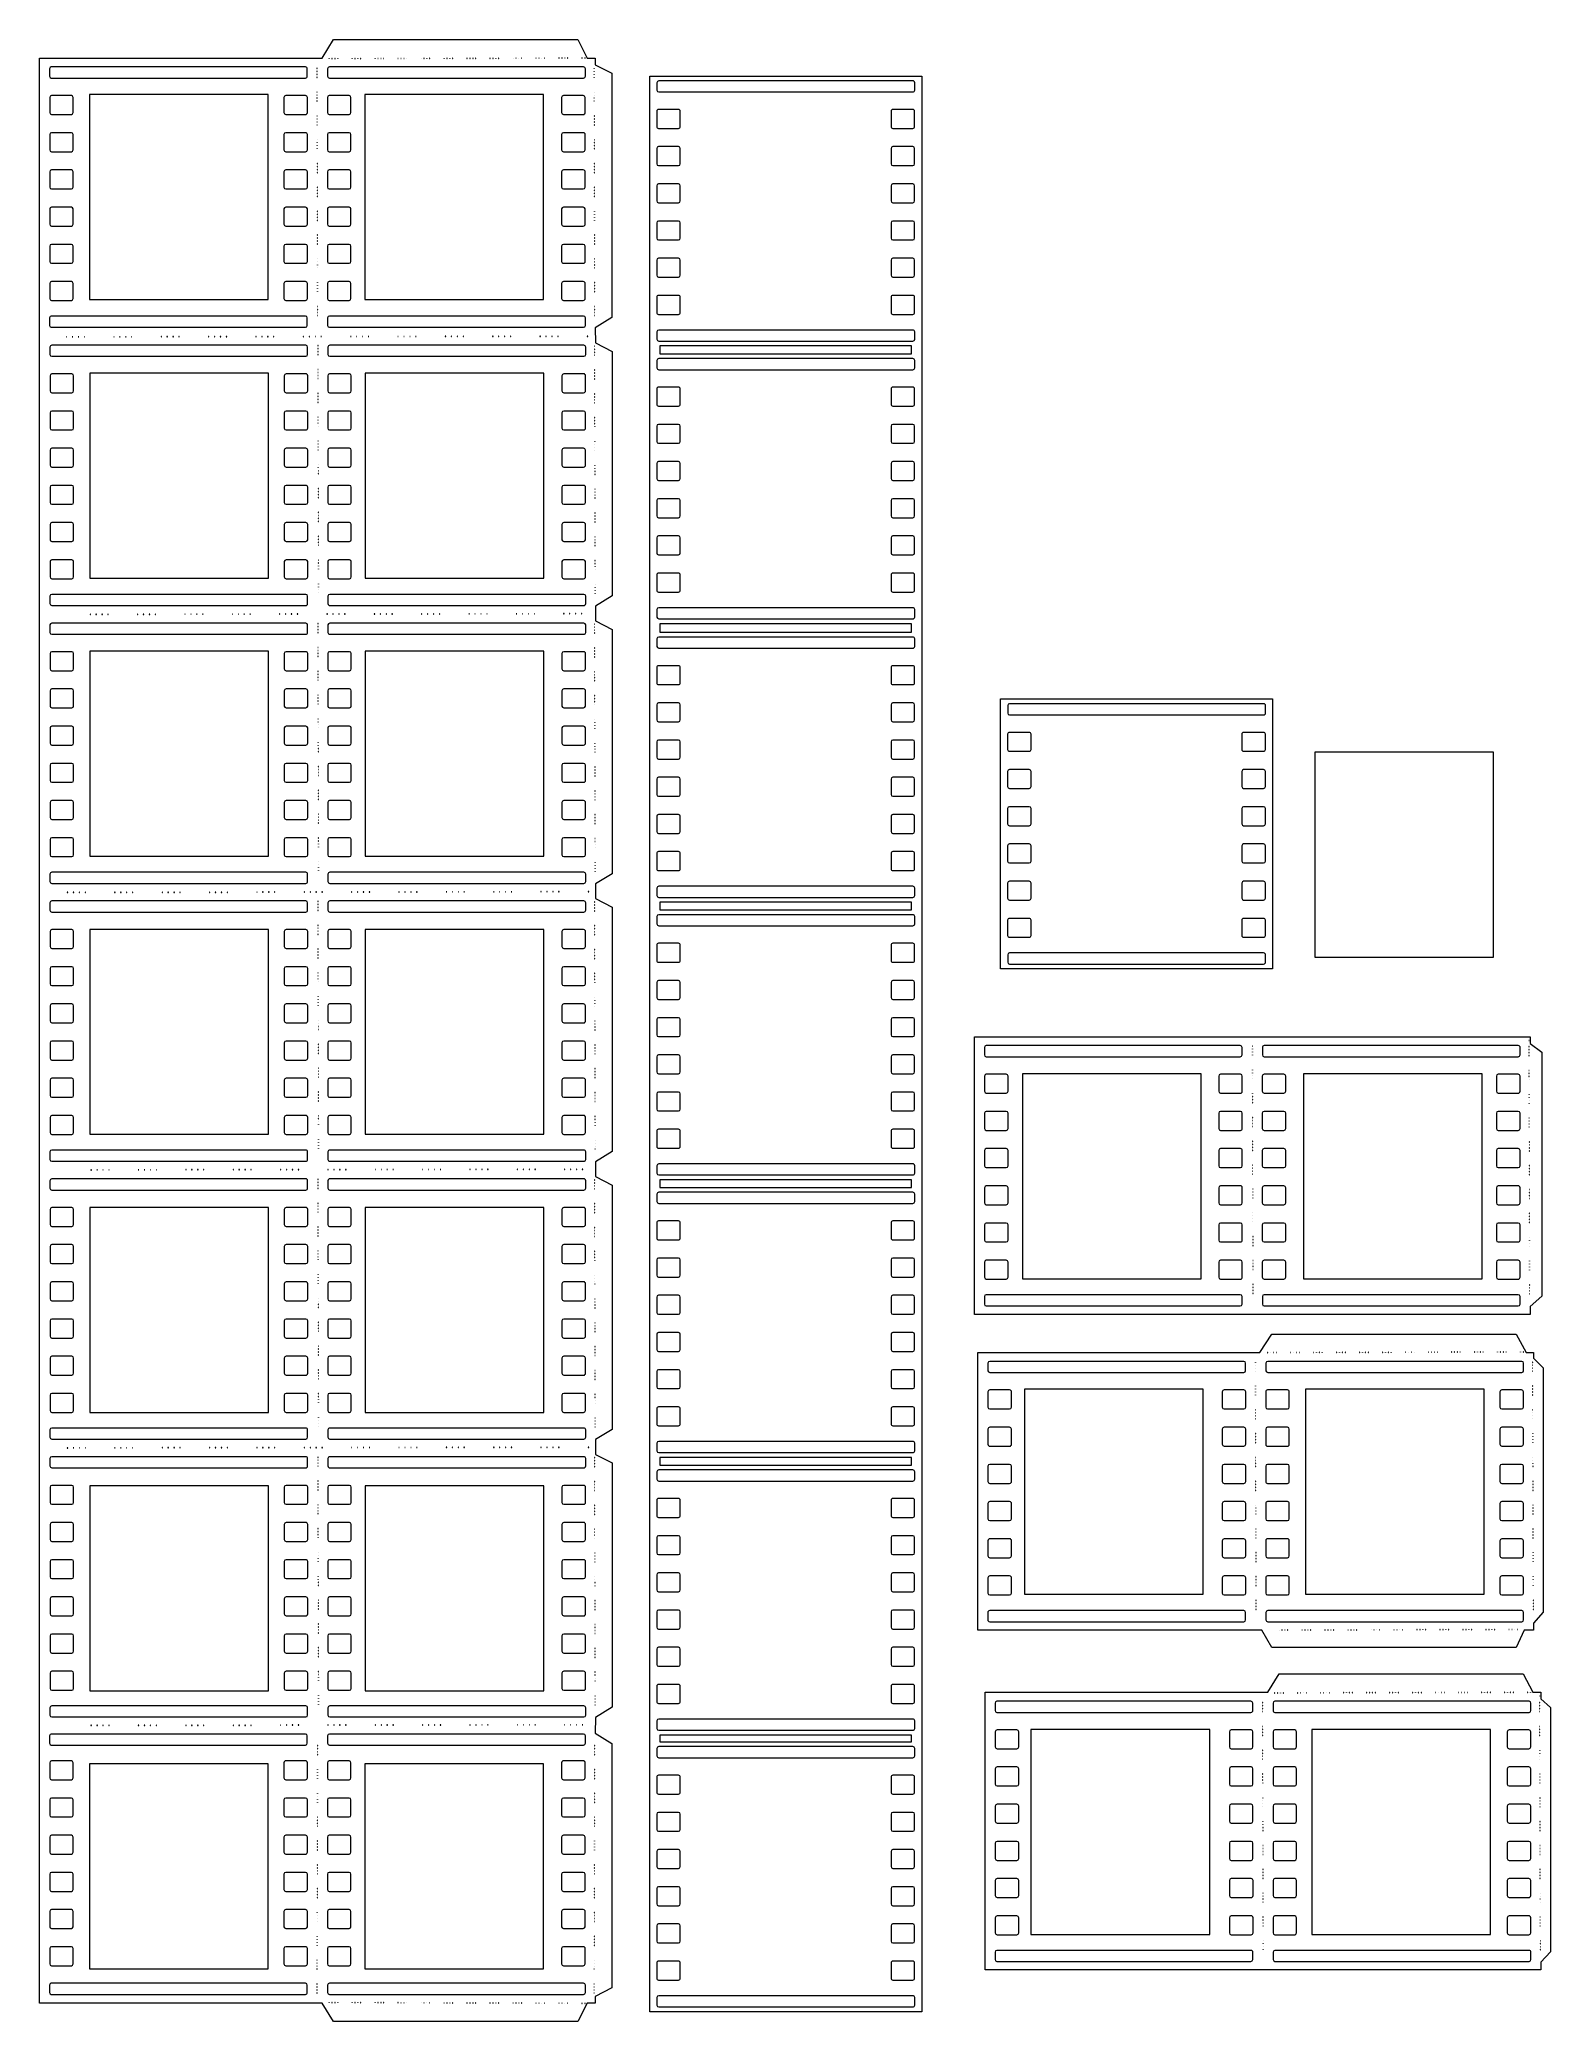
# Model space of a CAD drawing. Header units: centimetres. Extents: x -7.3 to 7.2, y -9.5 to 9.5.
import ezdxf

# ---------------------------------------------------------------- set-up
doc = ezdxf.new("R2010")
doc.units = ezdxf.units.CM
doc.header["$MEASUREMENT"] = 0
doc.layers.add('Layer 1', color=7, linetype='Continuous')

msp = doc.modelspace()

# ---------------------------------------------------------------- linework, layer by layer
at = {"layer": 'Layer 1', "lineweight": 9}
for points, knots in [([(-4.46691, 9.52087), (-4.46691, 9.52087), (-4.57605, 9.34393), (-4.57605, 9.34393), (-4.57605, 9.34393), (-4.57605, 9.34393), (-4.61905, 9.34393), (-4.61905, 9.34393), (-4.61905, 9.34393), (-4.61905, 9.34393), (-7.29051, 9.34393), (-7.29051, 9.34393), (-7.29051, 9.34393), (-7.29051, 9.34393), (-7.29051, -9.34393), (-7.29051, -9.34393), (-7.29051, -9.34393), (-7.29051, -9.34393), (-4.61905, -9.34393), (-4.61905, -9.34393), (-4.61905, -9.34393), (-4.61905, -9.34393), (-4.57605, -9.34393), (-4.57605, -9.34393), (-4.57605, -9.34393), (-4.57605, -9.34393), (-4.46691, -9.52004), (-4.46691, -9.52004), (-4.46691, -9.52004), (-4.46691, -9.52004), (-2.11956, -9.52004), (-2.11956, -9.52004), (-2.11956, -9.52004), (-2.11956, -9.52004), (-2.02778, -9.34393), (-2.02778, -9.34393), (-2.02778, -9.34393), (-2.02778, -9.34393), (-1.95172, -9.34393), (-1.95172, -9.34393), (-1.95172, -9.34393), (-1.95172, -9.34393), (-1.95172, -9.28026), (-1.95172, -9.28026), (-1.95172, -9.28026), (-1.95172, -9.28026), (-1.79214, -9.19675), (-1.79214, -9.19675), (-1.79214, -9.19675), (-1.79214, -9.19675), (-1.79214, -6.8494), (-1.79214, -6.8494), (-1.79214, -6.8494), (-1.79214, -6.8494), (-1.95172, -6.75101), (-1.95172, -6.75101), (-1.95172, -6.75101), (-1.95172, -6.75101), (-1.94841, -6.5997), (-1.94841, -6.5997), (-1.94841, -6.5997), (-1.94841, -6.5997), (-1.78883, -6.50131), (-1.78883, -6.50131), (-1.78883, -6.50131), (-1.78883, -6.50131), (-1.78883, -4.15396), (-1.78883, -4.15396), (-1.78883, -4.15396), (-1.78883, -4.15396), (-1.94841, -4.0721), (-1.94841, -4.0721), (-1.94841, -4.0721), (-1.94841, -4.0721), (-1.94841, -3.92989), (-1.94841, -3.92989), (-1.94841, -3.92989), (-1.94841, -3.92989), (-1.78883, -3.83232), (-1.78883, -3.83232), (-1.78883, -3.83232), (-1.78883, -3.83232), (-1.78883, -1.48497), (-1.78883, -1.48497), (-1.78883, -1.48497), (-1.78883, -1.48497), (-1.94841, -1.40229), (-1.94841, -1.40229), (-1.94841, -1.40229), (-1.94841, -1.40229), (-1.94841, -1.26008), (-1.94841, -1.26008), (-1.94841, -1.26008), (-1.94841, -1.26008), (-1.78883, -1.16169), (-1.78883, -1.16169), (-1.78883, -1.16169), (-1.78883, -1.16169), (-1.78883, 1.18484), (-1.78883, 1.18484), (-1.78883, 1.18484), (-1.78883, 1.18484), (-1.94841, 1.26752), (-1.94841, 1.26752), (-1.94841, 1.26752), (-1.94841, 1.26752), (-1.94841, 1.40891), (-1.94841, 1.40891), (-1.94841, 1.40891), (-1.94841, 1.40891), (-1.78883, 1.50647), (-1.78883, 1.50647), (-1.78883, 1.50647), (-1.78883, 1.50647), (-1.78883, 3.85382), (-1.78883, 3.85382), (-1.78883, 3.85382), (-1.78883, 3.85382), (-1.94841, 3.9365), (-1.94841, 3.9365), (-1.94841, 3.9365), (-1.94841, 3.9365), (-1.94841, 4.07872), (-1.94841, 4.07872), (-1.94841, 4.07872), (-1.94841, 4.07872), (-1.78883, 4.17711), (-1.78883, 4.17711), (-1.78883, 4.17711), (-1.78883, 4.17711), (-1.78883, 6.52363), (-1.78883, 6.52363), (-1.78883, 6.52363), (-1.78883, 6.52363), (-1.94841, 6.60632), (-1.94841, 6.60632), (-1.94841, 6.60632), (-1.94841, 6.60632), (-1.95172, 6.75184), (-1.95172, 6.75184), (-1.95172, 6.75184), (-1.95172, 6.75184), (-1.79214, 6.85023), (-1.79214, 6.85023), (-1.79214, 6.85023), (-1.79214, 6.85023), (-1.79214, 9.19758), (-1.79214, 9.19758), (-1.79214, 9.19758), (-1.79214, 9.19758), (-1.95172, 9.28026), (-1.95172, 9.28026), (-1.95172, 9.28026), (-1.95172, 9.28026), (-1.95172, 9.34393), (-1.95172, 9.34393), (-1.95172, 9.34393), (-1.95172, 9.34393), (-2.02778, 9.34393), (-2.02778, 9.34393), (-2.02778, 9.34393), (-2.02778, 9.34393), (-2.11956, 9.52087), (-2.11956, 9.52087), (-2.11956, 9.52087), (-2.11956, 9.52087), (-4.46691, 9.52087), (-4.46691, 9.52087)], [0, 0, 0, 0, 0.02325581, 0.02325581, 0.02325581, 0.02325581, 0.04651163, 0.04651163, 0.04651163, 0.04651163, 0.06976744, 0.06976744, 0.06976744, 0.06976744, 0.09302326, 0.09302326, 0.09302326, 0.09302326, 0.11627907, 0.11627907, 0.11627907, 0.11627907, 0.13953488, 0.13953488, 0.13953488, 0.13953488, 0.1627907, 0.1627907, 0.1627907, 0.1627907, 0.18604651, 0.18604651, 0.18604651, 0.18604651, 0.20930233, 0.20930233, 0.20930233, 0.20930233, 0.23255814, 0.23255814, 0.23255814, 0.23255814, 0.25581395, 0.25581395, 0.25581395, 0.25581395, 0.27906977, 0.27906977, 0.27906977, 0.27906977, 0.30232558, 0.30232558, 0.30232558, 0.30232558, 0.3255814, 0.3255814, 0.3255814, 0.3255814, 0.34883721, 0.34883721, 0.34883721, 0.34883721, 0.37209302, 0.37209302, 0.37209302, 0.37209302, 0.39534884, 0.39534884, 0.39534884, 0.39534884, 0.41860465, 0.41860465, 0.41860465, 0.41860465, 0.44186047, 0.44186047, 0.44186047, 0.44186047, 0.46511628, 0.46511628, 0.46511628, 0.46511628, 0.48837209, 0.48837209, 0.48837209, 0.48837209, 0.51162791, 0.51162791, 0.51162791, 0.51162791, 0.53488372, 0.53488372, 0.53488372, 0.53488372, 0.55813953, 0.55813953, 0.55813953, 0.55813953, 0.58139535, 0.58139535, 0.58139535, 0.58139535, 0.60465116, 0.60465116, 0.60465116, 0.60465116, 0.62790698, 0.62790698, 0.62790698, 0.62790698, 0.65116279, 0.65116279, 0.65116279, 0.65116279, 0.6744186, 0.6744186, 0.6744186, 0.6744186, 0.69767442, 0.69767442, 0.69767442, 0.69767442, 0.72093023, 0.72093023, 0.72093023, 0.72093023, 0.74418605, 0.74418605, 0.74418605, 0.74418605, 0.76744186, 0.76744186, 0.76744186, 0.76744186, 0.79069767, 0.79069767, 0.79069767, 0.79069767, 0.81395349, 0.81395349, 0.81395349, 0.81395349, 0.8372093, 0.8372093, 0.8372093, 0.8372093, 0.86046512, 0.86046512, 0.86046512, 0.86046512, 0.88372093, 0.88372093, 0.88372093, 0.88372093, 0.90697674, 0.90697674, 0.90697674, 0.90697674, 0.93023256, 0.93023256, 0.93023256, 0.93023256, 0.95348837, 0.95348837, 0.95348837, 0.95348837, 1, 1, 1, 1]), ([(-4.50908, 9.33896), (-4.50908, 9.33896), (-4.50743, 9.33896), (-4.50743, 9.33896), (-4.50743, 9.33896), (-4.50743, 9.33896), (-4.50743, 9.33648), (-4.50743, 9.33648), (-4.50743, 9.33648), (-4.50743, 9.33648), (-4.50908, 9.33648), (-4.50908, 9.33648), (-4.50908, 9.33648), (-4.50908, 9.33648), (-4.50908, 9.33896), (-4.50908, 9.33896)], [0, 0, 0, 0, 0.2, 0.2, 0.2, 0.2, 0.4, 0.4, 0.4, 0.4, 0.6, 0.6, 0.6, 0.6, 1, 1, 1, 1]), ([(-4.48179, 9.33896), (-4.48179, 9.33896), (-4.47931, 9.33896), (-4.47931, 9.33896), (-4.47931, 9.33896), (-4.47931, 9.33896), (-4.47931, 9.33648), (-4.47931, 9.33648), (-4.47931, 9.33648), (-4.47931, 9.33648), (-4.48179, 9.33648), (-4.48179, 9.33648), (-4.48179, 9.33648), (-4.48179, 9.33648), (-4.48179, 9.33896), (-4.48179, 9.33896)], [0, 0, 0, 0, 0.2, 0.2, 0.2, 0.2, 0.4, 0.4, 0.4, 0.4, 0.6, 0.6, 0.6, 0.6, 1, 1, 1, 1]), ([(-4.45368, 9.33896), (-4.45368, 9.33896), (-4.45203, 9.33896), (-4.45203, 9.33896), (-4.45203, 9.33896), (-4.45203, 9.33896), (-4.45203, 9.33648), (-4.45203, 9.33648), (-4.45203, 9.33648), (-4.45203, 9.33648), (-4.45368, 9.33648), (-4.45368, 9.33648), (-4.45368, 9.33648), (-4.45368, 9.33648), (-4.45368, 9.33896), (-4.45368, 9.33896)], [0, 0, 0, 0, 0.2, 0.2, 0.2, 0.2, 0.4, 0.4, 0.4, 0.4, 0.6, 0.6, 0.6, 0.6, 1, 1, 1, 1]), ([(-4.4264, 9.33896), (-4.4264, 9.33896), (-4.42392, 9.33896), (-4.42392, 9.33896), (-4.42392, 9.33896), (-4.42392, 9.33896), (-4.42392, 9.33648), (-4.42392, 9.33648), (-4.42392, 9.33648), (-4.42392, 9.33648), (-4.4264, 9.33648), (-4.4264, 9.33648), (-4.4264, 9.33648), (-4.4264, 9.33648), (-4.4264, 9.33896), (-4.4264, 9.33896)], [0, 0, 0, 0, 0.2, 0.2, 0.2, 0.2, 0.4, 0.4, 0.4, 0.4, 0.6, 0.6, 0.6, 0.6, 1, 1, 1, 1]), ([(-4.28832, 9.33896), (-4.28832, 9.33896), (-4.28584, 9.33896), (-4.28584, 9.33896), (-4.28584, 9.33896), (-4.28584, 9.33896), (-4.28584, 9.33731), (-4.28584, 9.33731), (-4.28584, 9.33731), (-4.28584, 9.33731), (-4.28832, 9.33731), (-4.28832, 9.33731), (-4.28832, 9.33731), (-4.28832, 9.33731), (-4.28832, 9.33896), (-4.28832, 9.33896)], [0, 0, 0, 0, 0.2, 0.2, 0.2, 0.2, 0.4, 0.4, 0.4, 0.4, 0.6, 0.6, 0.6, 0.6, 1, 1, 1, 1]), ([(-4.26103, 9.33979), (-4.26103, 9.33979), (-4.25855, 9.33979), (-4.25855, 9.33979), (-4.25855, 9.33979), (-4.25855, 9.33979), (-4.25855, 9.33731), (-4.25855, 9.33731), (-4.25855, 9.33731), (-4.25855, 9.33731), (-4.26103, 9.33731), (-4.26103, 9.33731), (-4.26103, 9.33731), (-4.26103, 9.33731), (-4.26103, 9.33979), (-4.26103, 9.33979)], [0, 0, 0, 0, 0.2, 0.2, 0.2, 0.2, 0.4, 0.4, 0.4, 0.4, 0.6, 0.6, 0.6, 0.6, 1, 1, 1, 1]), ([(-4.23292, 9.33979), (-4.23292, 9.33979), (-4.23127, 9.33979), (-4.23127, 9.33979), (-4.23127, 9.33979), (-4.23127, 9.33979), (-4.23127, 9.33731), (-4.23127, 9.33731), (-4.23127, 9.33731), (-4.23127, 9.33731), (-4.23292, 9.33731), (-4.23292, 9.33731), (-4.23292, 9.33731), (-4.23292, 9.33731), (-4.23292, 9.33979), (-4.23292, 9.33979)], [0, 0, 0, 0, 0.2, 0.2, 0.2, 0.2, 0.4, 0.4, 0.4, 0.4, 0.6, 0.6, 0.6, 0.6, 1, 1, 1, 1]), ([(-4.20563, 9.33979), (-4.20563, 9.33979), (-4.20315, 9.33979), (-4.20315, 9.33979), (-4.20315, 9.33979), (-4.20315, 9.33979), (-4.20315, 9.33731), (-4.20315, 9.33731), (-4.20315, 9.33731), (-4.20315, 9.33731), (-4.20563, 9.33731), (-4.20563, 9.33731), (-4.20563, 9.33731), (-4.20563, 9.33731), (-4.20563, 9.33979), (-4.20563, 9.33979)], [0, 0, 0, 0, 0.2, 0.2, 0.2, 0.2, 0.4, 0.4, 0.4, 0.4, 0.6, 0.6, 0.6, 0.6, 1, 1, 1, 1]), ([(-4.06756, 9.33979), (-4.06756, 9.33979), (-4.06507, 9.33979), (-4.06507, 9.33979), (-4.06507, 9.33979), (-4.06507, 9.33979), (-4.06507, 9.33731), (-4.06507, 9.33731), (-4.06507, 9.33731), (-4.06507, 9.33731), (-4.06756, 9.33731), (-4.06756, 9.33731), (-4.06756, 9.33731), (-4.06756, 9.33731), (-4.06756, 9.33979), (-4.06756, 9.33979)], [0, 0, 0, 0, 0.2, 0.2, 0.2, 0.2, 0.4, 0.4, 0.4, 0.4, 0.6, 0.6, 0.6, 0.6, 1, 1, 1, 1]), ([(-4.03944, 9.33979), (-4.03944, 9.33979), (-4.03779, 9.33979), (-4.03779, 9.33979), (-4.03779, 9.33979), (-4.03779, 9.33979), (-4.03779, 9.33814), (-4.03779, 9.33814), (-4.03779, 9.33814), (-4.03779, 9.33814), (-4.03944, 9.33814), (-4.03944, 9.33814), (-4.03944, 9.33814), (-4.03944, 9.33814), (-4.03944, 9.33979), (-4.03944, 9.33979)], [0, 0, 0, 0, 0.2, 0.2, 0.2, 0.2, 0.4, 0.4, 0.4, 0.4, 0.6, 0.6, 0.6, 0.6, 1, 1, 1, 1]), ([(-4.01216, 9.33979), (-4.01216, 9.33979), (-4.00968, 9.33979), (-4.00968, 9.33979), (-4.00968, 9.33979), (-4.00968, 9.33979), (-4.00968, 9.33814), (-4.00968, 9.33814), (-4.00968, 9.33814), (-4.00968, 9.33814), (-4.01216, 9.33814), (-4.01216, 9.33814), (-4.01216, 9.33814), (-4.01216, 9.33814), (-4.01216, 9.33979), (-4.01216, 9.33979)], [0, 0, 0, 0, 0.2, 0.2, 0.2, 0.2, 0.4, 0.4, 0.4, 0.4, 0.6, 0.6, 0.6, 0.6, 1, 1, 1, 1]), ([(-3.98487, 9.33979), (-3.98487, 9.33979), (-3.98239, 9.33979), (-3.98239, 9.33979), (-3.98239, 9.33979), (-3.98239, 9.33979), (-3.98239, 9.33814), (-3.98239, 9.33814), (-3.98239, 9.33814), (-3.98239, 9.33814), (-3.98487, 9.33814), (-3.98487, 9.33814), (-3.98487, 9.33814), (-3.98487, 9.33814), (-3.98487, 9.33979), (-3.98487, 9.33979)], [0, 0, 0, 0, 0.2, 0.2, 0.2, 0.2, 0.4, 0.4, 0.4, 0.4, 0.6, 0.6, 0.6, 0.6, 1, 1, 1, 1]), ([(-3.84679, 9.34062), (-3.84679, 9.34062), (-3.84431, 9.34062), (-3.84431, 9.34062), (-3.84431, 9.34062), (-3.84431, 9.34062), (-3.84431, 9.33814), (-3.84431, 9.33814), (-3.84431, 9.33814), (-3.84431, 9.33814), (-3.84679, 9.33814), (-3.84679, 9.33814), (-3.84679, 9.33814), (-3.84679, 9.33814), (-3.84679, 9.34062), (-3.84679, 9.34062)], [0, 0, 0, 0, 0.2, 0.2, 0.2, 0.2, 0.4, 0.4, 0.4, 0.4, 0.6, 0.6, 0.6, 0.6, 1, 1, 1, 1]), ([(-3.81868, 9.34062), (-3.81868, 9.34062), (-3.81703, 9.34062), (-3.81703, 9.34062), (-3.81703, 9.34062), (-3.81703, 9.34062), (-3.81703, 9.33814), (-3.81703, 9.33814), (-3.81703, 9.33814), (-3.81703, 9.33814), (-3.81868, 9.33814), (-3.81868, 9.33814), (-3.81868, 9.33814), (-3.81868, 9.33814), (-3.81868, 9.34062), (-3.81868, 9.34062)], [0, 0, 0, 0, 0.2, 0.2, 0.2, 0.2, 0.4, 0.4, 0.4, 0.4, 0.6, 0.6, 0.6, 0.6, 1, 1, 1, 1]), ([(-3.7914, 9.34062), (-3.7914, 9.34062), (-3.78892, 9.34062), (-3.78892, 9.34062), (-3.78892, 9.34062), (-3.78892, 9.34062), (-3.78892, 9.33814), (-3.78892, 9.33814), (-3.78892, 9.33814), (-3.78892, 9.33814), (-3.7914, 9.33814), (-3.7914, 9.33814), (-3.7914, 9.33814), (-3.7914, 9.33814), (-3.7914, 9.34062), (-3.7914, 9.34062)], [0, 0, 0, 0, 0.2, 0.2, 0.2, 0.2, 0.4, 0.4, 0.4, 0.4, 0.6, 0.6, 0.6, 0.6, 1, 1, 1, 1]), ([(-3.76328, 9.34062), (-3.76328, 9.34062), (-3.76163, 9.34062), (-3.76163, 9.34062), (-3.76163, 9.34062), (-3.76163, 9.34062), (-3.76163, 9.33814), (-3.76163, 9.33814), (-3.76163, 9.33814), (-3.76163, 9.33814), (-3.76328, 9.33814), (-3.76328, 9.33814), (-3.76328, 9.33814), (-3.76328, 9.33814), (-3.76328, 9.34062), (-3.76328, 9.34062)], [0, 0, 0, 0, 0.2, 0.2, 0.2, 0.2, 0.4, 0.4, 0.4, 0.4, 0.6, 0.6, 0.6, 0.6, 1, 1, 1, 1]), ([(-3.62521, 9.34062), (-3.62521, 9.34062), (-3.62355, 9.34062), (-3.62355, 9.34062), (-3.62355, 9.34062), (-3.62355, 9.34062), (-3.62355, 9.33896), (-3.62355, 9.33896), (-3.62355, 9.33896), (-3.62355, 9.33896), (-3.62521, 9.33896), (-3.62521, 9.33896), (-3.62521, 9.33896), (-3.62521, 9.33896), (-3.62521, 9.34062), (-3.62521, 9.34062)], [0, 0, 0, 0, 0.2, 0.2, 0.2, 0.2, 0.4, 0.4, 0.4, 0.4, 0.6, 0.6, 0.6, 0.6, 1, 1, 1, 1]), ([(-3.59792, 9.34145), (-3.59792, 9.34145), (-3.59544, 9.34145), (-3.59544, 9.34145), (-3.59544, 9.34145), (-3.59544, 9.34145), (-3.59544, 9.33896), (-3.59544, 9.33896), (-3.59544, 9.33896), (-3.59544, 9.33896), (-3.59792, 9.33896), (-3.59792, 9.33896), (-3.59792, 9.33896), (-3.59792, 9.33896), (-3.59792, 9.34145), (-3.59792, 9.34145)], [0, 0, 0, 0, 0.2, 0.2, 0.2, 0.2, 0.4, 0.4, 0.4, 0.4, 0.6, 0.6, 0.6, 0.6, 1, 1, 1, 1]), ([(-3.57063, 9.34145), (-3.57063, 9.34145), (-3.56815, 9.34145), (-3.56815, 9.34145), (-3.56815, 9.34145), (-3.56815, 9.34145), (-3.56815, 9.33896), (-3.56815, 9.33896), (-3.56815, 9.33896), (-3.56815, 9.33896), (-3.57063, 9.33896), (-3.57063, 9.33896), (-3.57063, 9.33896), (-3.57063, 9.33896), (-3.57063, 9.34145), (-3.57063, 9.34145)], [0, 0, 0, 0, 0.2, 0.2, 0.2, 0.2, 0.4, 0.4, 0.4, 0.4, 0.6, 0.6, 0.6, 0.6, 1, 1, 1, 1]), ([(-3.54252, 9.34145), (-3.54252, 9.34145), (-3.54087, 9.34145), (-3.54087, 9.34145), (-3.54087, 9.34145), (-3.54087, 9.34145), (-3.54087, 9.33896), (-3.54087, 9.33896), (-3.54087, 9.33896), (-3.54087, 9.33896), (-3.54252, 9.33896), (-3.54252, 9.33896), (-3.54252, 9.33896), (-3.54252, 9.33896), (-3.54252, 9.34145), (-3.54252, 9.34145)], [0, 0, 0, 0, 0.2, 0.2, 0.2, 0.2, 0.4, 0.4, 0.4, 0.4, 0.6, 0.6, 0.6, 0.6, 1, 1, 1, 1]), ([(-3.40444, 9.34145), (-3.40444, 9.34145), (-3.40196, 9.34145), (-3.40196, 9.34145), (-3.40196, 9.34145), (-3.40196, 9.34145), (-3.40196, 9.33979), (-3.40196, 9.33979), (-3.40196, 9.33979), (-3.40196, 9.33979), (-3.40444, 9.33896), (-3.40444, 9.33896), (-3.40444, 9.33896), (-3.40444, 9.33896), (-3.40444, 9.34145), (-3.40444, 9.34145)], [0, 0, 0, 0, 0.2, 0.2, 0.2, 0.2, 0.4, 0.4, 0.4, 0.4, 0.6, 0.6, 0.6, 0.6, 1, 1, 1, 1]), ([(-3.37716, 9.34145), (-3.37716, 9.34145), (-3.37468, 9.34145), (-3.37468, 9.34145), (-3.37468, 9.34145), (-3.37468, 9.34145), (-3.37468, 9.33979), (-3.37468, 9.33979), (-3.37468, 9.33979), (-3.37468, 9.33979), (-3.37716, 9.33979), (-3.37716, 9.33979), (-3.37716, 9.33979), (-3.37716, 9.33979), (-3.37716, 9.34145), (-3.37716, 9.34145)], [0, 0, 0, 0, 0.2, 0.2, 0.2, 0.2, 0.4, 0.4, 0.4, 0.4, 0.6, 0.6, 0.6, 0.6, 1, 1, 1, 1]), ([(-3.34905, 9.34227), (-3.34905, 9.34227), (-3.34739, 9.34227), (-3.34739, 9.34227), (-3.34739, 9.34227), (-3.34739, 9.34227), (-3.34739, 9.33979), (-3.34739, 9.33979), (-3.34739, 9.33979), (-3.34739, 9.33979), (-3.34905, 9.33979), (-3.34905, 9.33979), (-3.34905, 9.33979), (-3.34905, 9.33979), (-3.34905, 9.34227), (-3.34905, 9.34227)], [0, 0, 0, 0, 0.2, 0.2, 0.2, 0.2, 0.4, 0.4, 0.4, 0.4, 0.6, 0.6, 0.6, 0.6, 1, 1, 1, 1]), ([(-3.32176, 9.34227), (-3.32176, 9.34227), (-3.31928, 9.34227), (-3.31928, 9.34227), (-3.31928, 9.34227), (-3.31928, 9.34227), (-3.31928, 9.33979), (-3.31928, 9.33979), (-3.31928, 9.33979), (-3.31928, 9.33979), (-3.32176, 9.33979), (-3.32176, 9.33979), (-3.32176, 9.33979), (-3.32176, 9.33979), (-3.32176, 9.34227), (-3.32176, 9.34227)], [0, 0, 0, 0, 0.2, 0.2, 0.2, 0.2, 0.4, 0.4, 0.4, 0.4, 0.6, 0.6, 0.6, 0.6, 1, 1, 1, 1]), ([(-3.18368, 9.34227), (-3.18368, 9.34227), (-3.1812, 9.34227), (-3.1812, 9.34227), (-3.1812, 9.34227), (-3.1812, 9.34227), (-3.1812, 9.33979), (-3.1812, 9.33979), (-3.1812, 9.33979), (-3.1812, 9.33979), (-3.18368, 9.33979), (-3.18368, 9.33979), (-3.18368, 9.33979), (-3.18368, 9.33979), (-3.18368, 9.34227), (-3.18368, 9.34227)], [0, 0, 0, 0, 0.2, 0.2, 0.2, 0.2, 0.4, 0.4, 0.4, 0.4, 0.6, 0.6, 0.6, 0.6, 1, 1, 1, 1]), ([(-3.15557, 9.34227), (-3.15557, 9.34227), (-3.15392, 9.34227), (-3.15392, 9.34227), (-3.15392, 9.34227), (-3.15392, 9.34227), (-3.15392, 9.33979), (-3.15392, 9.33979), (-3.15392, 9.33979), (-3.15392, 9.33979), (-3.15557, 9.33979), (-3.15557, 9.33979), (-3.15557, 9.33979), (-3.15557, 9.33979), (-3.15557, 9.34227), (-3.15557, 9.34227)], [0, 0, 0, 0, 0.2, 0.2, 0.2, 0.2, 0.4, 0.4, 0.4, 0.4, 0.6, 0.6, 0.6, 0.6, 1, 1, 1, 1]), ([(-3.12828, 9.34227), (-3.12828, 9.34227), (-3.1258, 9.34227), (-3.1258, 9.34227), (-3.1258, 9.34227), (-3.1258, 9.34227), (-3.1258, 9.33979), (-3.1258, 9.33979), (-3.1258, 9.33979), (-3.1258, 9.33979), (-3.12828, 9.33979), (-3.12828, 9.33979), (-3.12828, 9.33979), (-3.12828, 9.33979), (-3.12828, 9.34227), (-3.12828, 9.34227)], [0, 0, 0, 0, 0.2, 0.2, 0.2, 0.2, 0.4, 0.4, 0.4, 0.4, 0.6, 0.6, 0.6, 0.6, 1, 1, 1, 1]), ([(-3.101, 9.34227), (-3.101, 9.34227), (-3.09852, 9.34227), (-3.09852, 9.34227), (-3.09852, 9.34227), (-3.09852, 9.34227), (-3.09852, 9.33979), (-3.09852, 9.33979), (-3.09852, 9.33979), (-3.09852, 9.33979), (-3.101, 9.33979), (-3.101, 9.33979), (-3.101, 9.33979), (-3.101, 9.33979), (-3.101, 9.34227), (-3.101, 9.34227)], [0, 0, 0, 0, 0.2, 0.2, 0.2, 0.2, 0.4, 0.4, 0.4, 0.4, 0.6, 0.6, 0.6, 0.6, 1, 1, 1, 1]), ([(-2.96292, 9.3431), (-2.96292, 9.3431), (-2.96044, 9.3431), (-2.96044, 9.3431), (-2.96044, 9.3431), (-2.96044, 9.3431), (-2.96044, 9.34062), (-2.96044, 9.34062), (-2.96044, 9.34062), (-2.96044, 9.34062), (-2.96292, 9.34062), (-2.96292, 9.34062), (-2.96292, 9.34062), (-2.96292, 9.34062), (-2.96292, 9.3431), (-2.96292, 9.3431)], [0, 0, 0, 0, 0.2, 0.2, 0.2, 0.2, 0.4, 0.4, 0.4, 0.4, 0.6, 0.6, 0.6, 0.6, 1, 1, 1, 1]), ([(-2.93481, 9.3431), (-2.93481, 9.3431), (-2.93315, 9.3431), (-2.93315, 9.3431), (-2.93315, 9.3431), (-2.93315, 9.3431), (-2.93315, 9.34062), (-2.93315, 9.34062), (-2.93315, 9.34062), (-2.93315, 9.34062), (-2.93481, 9.34062), (-2.93481, 9.34062), (-2.93481, 9.34062), (-2.93481, 9.34062), (-2.93481, 9.3431), (-2.93481, 9.3431)], [0, 0, 0, 0, 0.2, 0.2, 0.2, 0.2, 0.4, 0.4, 0.4, 0.4, 0.6, 0.6, 0.6, 0.6, 1, 1, 1, 1]), ([(-2.90752, 9.3431), (-2.90752, 9.3431), (-2.90504, 9.3431), (-2.90504, 9.3431), (-2.90504, 9.3431), (-2.90504, 9.3431), (-2.90504, 9.34062), (-2.90504, 9.34062), (-2.90504, 9.34062), (-2.90504, 9.34062), (-2.90752, 9.34062), (-2.90752, 9.34062), (-2.90752, 9.34062), (-2.90752, 9.34062), (-2.90752, 9.3431), (-2.90752, 9.3431)], [0, 0, 0, 0, 0.2, 0.2, 0.2, 0.2, 0.4, 0.4, 0.4, 0.4, 0.6, 0.6, 0.6, 0.6, 1, 1, 1, 1]), ([(-2.87941, 9.3431), (-2.87941, 9.3431), (-2.87776, 9.3431), (-2.87776, 9.3431), (-2.87776, 9.3431), (-2.87776, 9.3431), (-2.87776, 9.34062), (-2.87776, 9.34062), (-2.87776, 9.34062), (-2.87776, 9.34062), (-2.87941, 9.34062), (-2.87941, 9.34062), (-2.87941, 9.34062), (-2.87941, 9.34062), (-2.87941, 9.3431), (-2.87941, 9.3431)], [0, 0, 0, 0, 0.2, 0.2, 0.2, 0.2, 0.4, 0.4, 0.4, 0.4, 0.6, 0.6, 0.6, 0.6, 1, 1, 1, 1]), ([(-2.74133, 9.3431), (-2.74133, 9.3431), (-2.73968, 9.3431), (-2.73968, 9.3431), (-2.73968, 9.3431), (-2.73968, 9.3431), (-2.73968, 9.34145), (-2.73968, 9.34145), (-2.73968, 9.34145), (-2.73968, 9.34145), (-2.74133, 9.34145), (-2.74133, 9.34145), (-2.74133, 9.34145), (-2.74133, 9.34145), (-2.74133, 9.3431), (-2.74133, 9.3431)], [0, 0, 0, 0, 0.2, 0.2, 0.2, 0.2, 0.4, 0.4, 0.4, 0.4, 0.6, 0.6, 0.6, 0.6, 1, 1, 1, 1]), ([(-2.71405, 9.3431), (-2.71405, 9.3431), (-2.71157, 9.3431), (-2.71157, 9.3431), (-2.71157, 9.3431), (-2.71157, 9.3431), (-2.71157, 9.34145), (-2.71157, 9.34145), (-2.71157, 9.34145), (-2.71157, 9.34145), (-2.71405, 9.34145), (-2.71405, 9.34145), (-2.71405, 9.34145), (-2.71405, 9.34145), (-2.71405, 9.3431), (-2.71405, 9.3431)], [0, 0, 0, 0, 0.2, 0.2, 0.2, 0.2, 0.4, 0.4, 0.4, 0.4, 0.6, 0.6, 0.6, 0.6, 1, 1, 1, 1]), ([(-2.68676, 9.3431), (-2.68676, 9.3431), (-2.68428, 9.3431), (-2.68428, 9.3431), (-2.68428, 9.3431), (-2.68428, 9.3431), (-2.68428, 9.34145), (-2.68428, 9.34145), (-2.68428, 9.34145), (-2.68428, 9.34145), (-2.68676, 9.34145), (-2.68676, 9.34145), (-2.68676, 9.34145), (-2.68676, 9.34145), (-2.68676, 9.3431), (-2.68676, 9.3431)], [0, 0, 0, 0, 0.2, 0.2, 0.2, 0.2, 0.4, 0.4, 0.4, 0.4, 0.6, 0.6, 0.6, 0.6, 1, 1, 1, 1]), ([(-2.65865, 9.3431), (-2.65865, 9.3431), (-2.657, 9.3431), (-2.657, 9.3431), (-2.657, 9.3431), (-2.657, 9.3431), (-2.657, 9.34145), (-2.657, 9.34145), (-2.657, 9.34145), (-2.657, 9.34145), (-2.65865, 9.34145), (-2.65865, 9.34145), (-2.65865, 9.34145), (-2.65865, 9.34145), (-2.65865, 9.3431), (-2.65865, 9.3431)], [0, 0, 0, 0, 0.2, 0.2, 0.2, 0.2, 0.4, 0.4, 0.4, 0.4, 0.6, 0.6, 0.6, 0.6, 1, 1, 1, 1]), ([(-2.52057, 9.34393), (-2.52057, 9.34393), (-2.51892, 9.34393), (-2.51892, 9.34393), (-2.51892, 9.34393), (-2.51892, 9.34393), (-2.51892, 9.34145), (-2.51892, 9.34145), (-2.51892, 9.34145), (-2.51892, 9.34145), (-2.52057, 9.34145), (-2.52057, 9.34145), (-2.52057, 9.34145), (-2.52057, 9.34145), (-2.52057, 9.34393), (-2.52057, 9.34393)], [0, 0, 0, 0, 0.2, 0.2, 0.2, 0.2, 0.4, 0.4, 0.4, 0.4, 0.6, 0.6, 0.6, 0.6, 1, 1, 1, 1]), ([(-2.49328, 9.34393), (-2.49328, 9.34393), (-2.4908, 9.34393), (-2.4908, 9.34393), (-2.4908, 9.34393), (-2.4908, 9.34393), (-2.4908, 9.34145), (-2.4908, 9.34145), (-2.4908, 9.34145), (-2.4908, 9.34145), (-2.49328, 9.34145), (-2.49328, 9.34145), (-2.49328, 9.34145), (-2.49328, 9.34145), (-2.49328, 9.34393), (-2.49328, 9.34393)], [0, 0, 0, 0, 0.2, 0.2, 0.2, 0.2, 0.4, 0.4, 0.4, 0.4, 0.6, 0.6, 0.6, 0.6, 1, 1, 1, 1]), ([(-2.46517, 9.34393), (-2.46517, 9.34393), (-2.46352, 9.34393), (-2.46352, 9.34393), (-2.46352, 9.34393), (-2.46352, 9.34393), (-2.46352, 9.34145), (-2.46352, 9.34145), (-2.46352, 9.34145), (-2.46352, 9.34145), (-2.46517, 9.34145), (-2.46517, 9.34145), (-2.46517, 9.34145), (-2.46517, 9.34145), (-2.46517, 9.34393), (-2.46517, 9.34393)], [0, 0, 0, 0, 0.2, 0.2, 0.2, 0.2, 0.4, 0.4, 0.4, 0.4, 0.6, 0.6, 0.6, 0.6, 1, 1, 1, 1]), ([(-2.43789, 9.34393), (-2.43789, 9.34393), (-2.43541, 9.34393), (-2.43541, 9.34393), (-2.43541, 9.34393), (-2.43541, 9.34393), (-2.43541, 9.34145), (-2.43541, 9.34145), (-2.43541, 9.34145), (-2.43541, 9.34145), (-2.43789, 9.34145), (-2.43789, 9.34145), (-2.43789, 9.34145), (-2.43789, 9.34145), (-2.43789, 9.34393), (-2.43789, 9.34393)], [0, 0, 0, 0, 0.2, 0.2, 0.2, 0.2, 0.4, 0.4, 0.4, 0.4, 0.6, 0.6, 0.6, 0.6, 1, 1, 1, 1]), ([(-2.29981, 9.34475), (-2.29981, 9.34475), (-2.29733, 9.34475), (-2.29733, 9.34475), (-2.29733, 9.34475), (-2.29733, 9.34475), (-2.29733, 9.34227), (-2.29733, 9.34227), (-2.29733, 9.34227), (-2.29733, 9.34227), (-2.29981, 9.34227), (-2.29981, 9.34227), (-2.29981, 9.34227), (-2.29981, 9.34227), (-2.29981, 9.34475), (-2.29981, 9.34475)], [0, 0, 0, 0, 0.2, 0.2, 0.2, 0.2, 0.4, 0.4, 0.4, 0.4, 0.6, 0.6, 0.6, 0.6, 1, 1, 1, 1]), ([(-2.27252, 9.34475), (-2.27252, 9.34475), (-2.27004, 9.34475), (-2.27004, 9.34475), (-2.27004, 9.34475), (-2.27004, 9.34475), (-2.27004, 9.34227), (-2.27004, 9.34227), (-2.27004, 9.34227), (-2.27004, 9.34227), (-2.27252, 9.34227), (-2.27252, 9.34227), (-2.27252, 9.34227), (-2.27252, 9.34227), (-2.27252, 9.34475), (-2.27252, 9.34475)], [0, 0, 0, 0, 0.2, 0.2, 0.2, 0.2, 0.4, 0.4, 0.4, 0.4, 0.6, 0.6, 0.6, 0.6, 1, 1, 1, 1]), ([(-2.24441, 9.34475), (-2.24441, 9.34475), (-2.24193, 9.34475), (-2.24193, 9.34475), (-2.24193, 9.34475), (-2.24193, 9.34475), (-2.24193, 9.34227), (-2.24193, 9.34227), (-2.24193, 9.34227), (-2.24193, 9.34227), (-2.24441, 9.34227), (-2.24441, 9.34227), (-2.24441, 9.34227), (-2.24441, 9.34227), (-2.24441, 9.34475), (-2.24441, 9.34475)], [0, 0, 0, 0, 0.2, 0.2, 0.2, 0.2, 0.4, 0.4, 0.4, 0.4, 0.6, 0.6, 0.6, 0.6, 1, 1, 1, 1]), ([(-2.21713, 9.34475), (-2.21713, 9.34475), (-2.21465, 9.34475), (-2.21465, 9.34475), (-2.21465, 9.34475), (-2.21465, 9.34475), (-2.21465, 9.34227), (-2.21465, 9.34227), (-2.21465, 9.34227), (-2.21465, 9.34227), (-2.21713, 9.34227), (-2.21713, 9.34227), (-2.21713, 9.34227), (-2.21713, 9.34227), (-2.21713, 9.34475), (-2.21713, 9.34475)], [0, 0, 0, 0, 0.2, 0.2, 0.2, 0.2, 0.4, 0.4, 0.4, 0.4, 0.6, 0.6, 0.6, 0.6, 1, 1, 1, 1]), ([(-2.07905, 9.34475), (-2.07905, 9.34475), (-2.07657, 9.34475), (-2.07657, 9.34475), (-2.07657, 9.34475), (-2.07657, 9.34475), (-2.07657, 9.3431), (-2.07657, 9.3431), (-2.07657, 9.3431), (-2.07657, 9.3431), (-2.07905, 9.3431), (-2.07905, 9.3431), (-2.07905, 9.3431), (-2.07905, 9.3431), (-2.07905, 9.34475), (-2.07905, 9.34475)], [0, 0, 0, 0, 0.2, 0.2, 0.2, 0.2, 0.4, 0.4, 0.4, 0.4, 0.6, 0.6, 0.6, 0.6, 1, 1, 1, 1]), ([(-2.05093, 9.34475), (-2.05093, 9.34475), (-2.04928, 9.34475), (-2.04928, 9.34475), (-2.04928, 9.34475), (-2.04928, 9.34475), (-2.04928, 9.3431), (-2.04928, 9.3431), (-2.04928, 9.3431), (-2.04928, 9.3431), (-2.05093, 9.3431), (-2.05093, 9.3431), (-2.05093, 9.3431), (-2.05093, 9.3431), (-2.05093, 9.34475), (-2.05093, 9.34475)], [0, 0, 0, 0, 0.2, 0.2, 0.2, 0.2, 0.4, 0.4, 0.4, 0.4, 0.6, 0.6, 0.6, 0.6, 1, 1, 1, 1]), ([(-7.17806, 9.25876), (-7.17806, 9.25876), (-4.73646, 9.25876), (-4.73646, 9.25876), (-4.73646, 9.25876), (-4.7266, 9.25876), (-4.71826, 9.25042), (-4.71826, 9.24057), (-4.71826, 9.24057), (-4.71826, 9.24057), (-4.71826, 9.16947), (-4.71826, 9.16947), (-4.71826, 9.16947), (-4.71826, 9.15961), (-4.7266, 9.15128), (-4.73646, 9.15128), (-4.73646, 9.15128), (-4.73646, 9.15128), (-7.17806, 9.15128), (-7.17806, 9.15128), (-7.17806, 9.15128), (-7.18791, 9.15128), (-7.19543, 9.15961), (-7.19543, 9.16947), (-7.19543, 9.16947), (-7.19543, 9.16947), (-7.19543, 9.24057), (-7.19543, 9.24057), (-7.19543, 9.24057), (-7.19543, 9.25042), (-7.18791, 9.25876), (-7.17806, 9.25876)], [0, 0, 0, 0, 0.11111111, 0.11111111, 0.11111111, 0.11111111, 0.22222222, 0.22222222, 0.22222222, 0.22222222, 0.33333333, 0.33333333, 0.33333333, 0.33333333, 0.44444444, 0.44444444, 0.44444444, 0.44444444, 0.55555556, 0.55555556, 0.55555556, 0.55555556, 0.66666667, 0.66666667, 0.66666667, 0.66666667, 0.77777778, 0.77777778, 0.77777778, 0.77777778, 1, 1, 1, 1]), ([(-4.62649, 9.24636), (-4.62649, 9.24636), (-4.62401, 9.24636), (-4.62401, 9.24636), (-4.62401, 9.24636), (-4.62401, 9.24636), (-4.62401, 9.24388), (-4.62401, 9.24388), (-4.62401, 9.24388), (-4.62401, 9.24388), (-4.62649, 9.24388), (-4.62649, 9.24388), (-4.62649, 9.24388), (-4.62649, 9.24388), (-4.62649, 9.24636), (-4.62649, 9.24636)], [0, 0, 0, 0, 0.2, 0.2, 0.2, 0.2, 0.4, 0.4, 0.4, 0.4, 0.6, 0.6, 0.6, 0.6, 1, 1, 1, 1]), ([(-4.62649, 9.21742), (-4.62649, 9.21742), (-4.62401, 9.21742), (-4.62401, 9.21742), (-4.62401, 9.21742), (-4.62401, 9.21742), (-4.62401, 9.21494), (-4.62401, 9.21494), (-4.62401, 9.21494), (-4.62401, 9.21494), (-4.62649, 9.21494), (-4.62649, 9.21494), (-4.62649, 9.21494), (-4.62649, 9.21494), (-4.62649, 9.21742), (-4.62649, 9.21742)], [0, 0, 0, 0, 0.2, 0.2, 0.2, 0.2, 0.4, 0.4, 0.4, 0.4, 0.6, 0.6, 0.6, 0.6, 1, 1, 1, 1]), ([(-4.62649, 9.18848), (-4.62649, 9.18848), (-4.62401, 9.18848), (-4.62401, 9.18848), (-4.62401, 9.18848), (-4.62401, 9.18848), (-4.62401, 9.18683), (-4.62401, 9.18683), (-4.62401, 9.18683), (-4.62401, 9.18683), (-4.62649, 9.18683), (-4.62649, 9.18683), (-4.62649, 9.18683), (-4.62649, 9.18683), (-4.62649, 9.18848), (-4.62649, 9.18848)], [0, 0, 0, 0, 0.2, 0.2, 0.2, 0.2, 0.4, 0.4, 0.4, 0.4, 0.6, 0.6, 0.6, 0.6, 1, 1, 1, 1]), ([(-4.62566, 9.16037), (-4.62566, 9.16037), (-4.62401, 9.16037), (-4.62401, 9.16037), (-4.62401, 9.16037), (-4.62401, 9.16037), (-4.62401, 9.15789), (-4.62401, 9.15789), (-4.62401, 9.15789), (-4.62401, 9.15789), (-4.62566, 9.15789), (-4.62566, 9.15789), (-4.62566, 9.15789), (-4.62566, 9.15789), (-4.62566, 9.16037), (-4.62566, 9.16037)], [0, 0, 0, 0, 0.2, 0.2, 0.2, 0.2, 0.4, 0.4, 0.4, 0.4, 0.6, 0.6, 0.6, 0.6, 1, 1, 1, 1]), ([(-4.50577, 9.25876), (-4.50577, 9.25876), (-2.06416, 9.25876), (-2.06416, 9.25876), (-2.06416, 9.25876), (-2.05431, 9.25876), (-2.04597, 9.25042), (-2.04597, 9.24057), (-2.04597, 9.24057), (-2.04597, 9.24057), (-2.04597, 9.16947), (-2.04597, 9.16947), (-2.04597, 9.16947), (-2.04597, 9.15961), (-2.05431, 9.15128), (-2.06416, 9.15128), (-2.06416, 9.15128), (-2.06416, 9.15128), (-4.50577, 9.15128), (-4.50577, 9.15128), (-4.50577, 9.15128), (-4.51562, 9.15128), (-4.52396, 9.15961), (-4.52396, 9.16947), (-4.52396, 9.16947), (-4.52396, 9.16947), (-4.52396, 9.24057), (-4.52396, 9.24057), (-4.52396, 9.24057), (-4.52396, 9.25042), (-4.51562, 9.25876), (-4.50577, 9.25876)], [0, 0, 0, 0, 0.11111111, 0.11111111, 0.11111111, 0.11111111, 0.22222222, 0.22222222, 0.22222222, 0.22222222, 0.33333333, 0.33333333, 0.33333333, 0.33333333, 0.44444444, 0.44444444, 0.44444444, 0.44444444, 0.55555556, 0.55555556, 0.55555556, 0.55555556, 0.66666667, 0.66666667, 0.66666667, 0.66666667, 0.77777778, 0.77777778, 0.77777778, 0.77777778, 1, 1, 1, 1]), ([(-1.96246, 9.24636), (-1.96246, 9.24636), (-1.96081, 9.24636), (-1.96081, 9.24636), (-1.96081, 9.24636), (-1.96081, 9.24636), (-1.96081, 9.24388), (-1.96081, 9.24388), (-1.96081, 9.24388), (-1.96081, 9.24388), (-1.96246, 9.24388), (-1.96246, 9.24388), (-1.96246, 9.24388), (-1.96246, 9.24388), (-1.96246, 9.24636), (-1.96246, 9.24636)], [0, 0, 0, 0, 0.2, 0.2, 0.2, 0.2, 0.4, 0.4, 0.4, 0.4, 0.6, 0.6, 0.6, 0.6, 1, 1, 1, 1]), ([(-1.96246, 9.21742), (-1.96246, 9.21742), (-1.96081, 9.21742), (-1.96081, 9.21742), (-1.96081, 9.21742), (-1.96081, 9.21742), (-1.96081, 9.21494), (-1.96081, 9.21494), (-1.96081, 9.21494), (-1.96081, 9.21494), (-1.96246, 9.21494), (-1.96246, 9.21494), (-1.96246, 9.21494), (-1.96246, 9.21494), (-1.96246, 9.21742), (-1.96246, 9.21742)], [0, 0, 0, 0, 0.2, 0.2, 0.2, 0.2, 0.4, 0.4, 0.4, 0.4, 0.6, 0.6, 0.6, 0.6, 1, 1, 1, 1]), ([(-1.96246, 9.18848), (-1.96246, 9.18848), (-1.96081, 9.18848), (-1.96081, 9.18848), (-1.96081, 9.18848), (-1.96081, 9.18848), (-1.96081, 9.18683), (-1.96081, 9.18683), (-1.96081, 9.18683), (-1.96081, 9.18683), (-1.96246, 9.18683), (-1.96246, 9.18683), (-1.96246, 9.18683), (-1.96246, 9.18683), (-1.96246, 9.18848), (-1.96246, 9.18848)], [0, 0, 0, 0, 0.2, 0.2, 0.2, 0.2, 0.4, 0.4, 0.4, 0.4, 0.6, 0.6, 0.6, 0.6, 1, 1, 1, 1]), ([(-1.96246, 9.16037), (-1.96246, 9.16037), (-1.95998, 9.16037), (-1.95998, 9.16037), (-1.95998, 9.16037), (-1.95998, 9.16037), (-1.95998, 9.15789), (-1.95998, 9.15789), (-1.95998, 9.15789), (-1.95998, 9.15789), (-1.96246, 9.15789), (-1.96246, 9.15789), (-1.96246, 9.15789), (-1.96246, 9.15789), (-1.96246, 9.16037), (-1.96246, 9.16037)], [0, 0, 0, 0, 0.2, 0.2, 0.2, 0.2, 0.4, 0.4, 0.4, 0.4, 0.6, 0.6, 0.6, 0.6, 1, 1, 1, 1]), ([(-7.17641, 8.98343), (-7.17641, 8.98343), (-6.98541, 8.98343), (-6.98541, 8.98343), (-6.98541, 8.98343), (-6.97556, 8.98343), (-6.96805, 8.97592), (-6.96805, 8.96607), (-6.96805, 8.96607), (-6.96805, 8.96607), (-6.96805, 8.81972), (-6.96805, 8.81972), (-6.96805, 8.81972), (-6.96805, 8.80987), (-6.97556, 8.80153), (-6.98541, 8.80153), (-6.98541, 8.80153), (-6.98541, 8.80153), (-7.17641, 8.80153), (-7.17641, 8.80153), (-7.17641, 8.80153), (-7.18626, 8.80153), (-7.19377, 8.80987), (-7.19377, 8.81972), (-7.19377, 8.81972), (-7.19377, 8.81972), (-7.19377, 8.96607), (-7.19377, 8.96607), (-7.19377, 8.96607), (-7.19377, 8.97592), (-7.18626, 8.98343), (-7.17641, 8.98343)], [0, 0, 0, 0, 0.11111111, 0.11111111, 0.11111111, 0.11111111, 0.22222222, 0.22222222, 0.22222222, 0.22222222, 0.33333333, 0.33333333, 0.33333333, 0.33333333, 0.44444444, 0.44444444, 0.44444444, 0.44444444, 0.55555556, 0.55555556, 0.55555556, 0.55555556, 0.66666667, 0.66666667, 0.66666667, 0.66666667, 0.77777778, 0.77777778, 0.77777778, 0.77777778, 1, 1, 1, 1]), ([(-6.81178, 8.99418), (-6.81178, 8.99418), (-5.09364, 8.99418), (-5.09364, 8.99418), (-5.09364, 8.99418), (-5.09364, 8.99418), (-5.09364, 7.02469), (-5.09364, 7.02469), (-5.09364, 7.02469), (-5.09364, 7.02469), (-6.81178, 7.02469), (-6.81178, 7.02469), (-6.81178, 7.02469), (-6.81178, 7.02469), (-6.81178, 8.99418), (-6.81178, 8.99418)], [0, 0, 0, 0, 0.2, 0.2, 0.2, 0.2, 0.4, 0.4, 0.4, 0.4, 0.6, 0.6, 0.6, 0.6, 1, 1, 1, 1]), ([(-4.9258, 8.98343), (-4.9258, 8.98343), (-4.7348, 8.98343), (-4.7348, 8.98343), (-4.7348, 8.98343), (-4.72495, 8.98343), (-4.71661, 8.97592), (-4.71661, 8.96607), (-4.71661, 8.96607), (-4.71661, 8.96607), (-4.71661, 8.81972), (-4.71661, 8.81972), (-4.71661, 8.81972), (-4.71661, 8.80987), (-4.72495, 8.80153), (-4.7348, 8.80153), (-4.7348, 8.80153), (-4.7348, 8.80153), (-4.9258, 8.80153), (-4.9258, 8.80153), (-4.9258, 8.80153), (-4.93565, 8.80153), (-4.94316, 8.80987), (-4.94316, 8.81972), (-4.94316, 8.81972), (-4.94316, 8.81972), (-4.94316, 8.96607), (-4.94316, 8.96607), (-4.94316, 8.96607), (-4.94316, 8.97592), (-4.93565, 8.98343), (-4.9258, 8.98343)], [0, 0, 0, 0, 0.11111111, 0.11111111, 0.11111111, 0.11111111, 0.22222222, 0.22222222, 0.22222222, 0.22222222, 0.33333333, 0.33333333, 0.33333333, 0.33333333, 0.44444444, 0.44444444, 0.44444444, 0.44444444, 0.55555556, 0.55555556, 0.55555556, 0.55555556, 0.66666667, 0.66666667, 0.66666667, 0.66666667, 0.77777778, 0.77777778, 0.77777778, 0.77777778, 1, 1, 1, 1]), ([(-4.62566, 9.01733), (-4.62566, 9.01733), (-4.62318, 9.01733), (-4.62318, 9.01733), (-4.62318, 9.01733), (-4.62318, 9.01733), (-4.62318, 9.01485), (-4.62318, 9.01485), (-4.62318, 9.01485), (-4.62318, 9.01485), (-4.62566, 9.01485), (-4.62566, 9.01485), (-4.62566, 9.01485), (-4.62566, 9.01485), (-4.62566, 9.01733), (-4.62566, 9.01733)], [0, 0, 0, 0, 0.2, 0.2, 0.2, 0.2, 0.4, 0.4, 0.4, 0.4, 0.6, 0.6, 0.6, 0.6, 1, 1, 1, 1]), ([(-4.62566, 8.98839), (-4.62566, 8.98839), (-4.62318, 8.98839), (-4.62318, 8.98839), (-4.62318, 8.98839), (-4.62318, 8.98839), (-4.62318, 8.98591), (-4.62318, 8.98591), (-4.62318, 8.98591), (-4.62318, 8.98591), (-4.62566, 8.98591), (-4.62566, 8.98591), (-4.62566, 8.98591), (-4.62566, 8.98591), (-4.62566, 8.98839), (-4.62566, 8.98839)], [0, 0, 0, 0, 0.2, 0.2, 0.2, 0.2, 0.4, 0.4, 0.4, 0.4, 0.6, 0.6, 0.6, 0.6, 1, 1, 1, 1]), ([(-4.62566, 8.96028), (-4.62566, 8.96028), (-4.62318, 8.96028), (-4.62318, 8.96028), (-4.62318, 8.96028), (-4.62318, 8.96028), (-4.62318, 8.9578), (-4.62318, 8.9578), (-4.62318, 8.9578), (-4.62318, 8.9578), (-4.62566, 8.9578), (-4.62566, 8.9578), (-4.62566, 8.9578), (-4.62566, 8.9578), (-4.62566, 8.96028), (-4.62566, 8.96028)], [0, 0, 0, 0, 0.2, 0.2, 0.2, 0.2, 0.4, 0.4, 0.4, 0.4, 0.6, 0.6, 0.6, 0.6, 1, 1, 1, 1]), ([(-4.50743, 8.98343), (-4.50743, 8.98343), (-4.31643, 8.98343), (-4.31643, 8.98343), (-4.31643, 8.98343), (-4.30658, 8.98343), (-4.29907, 8.97592), (-4.29907, 8.96607), (-4.29907, 8.96607), (-4.29907, 8.96607), (-4.29907, 8.81972), (-4.29907, 8.81972), (-4.29907, 8.81972), (-4.29907, 8.80987), (-4.30658, 8.80153), (-4.31643, 8.80153), (-4.31643, 8.80153), (-4.31643, 8.80153), (-4.50743, 8.80153), (-4.50743, 8.80153), (-4.50743, 8.80153), (-4.51728, 8.80153), (-4.52479, 8.80987), (-4.52479, 8.81972), (-4.52479, 8.81972), (-4.52479, 8.81972), (-4.52479, 8.96607), (-4.52479, 8.96607), (-4.52479, 8.96607), (-4.52479, 8.97592), (-4.51728, 8.98343), (-4.50743, 8.98343)], [0, 0, 0, 0, 0.11111111, 0.11111111, 0.11111111, 0.11111111, 0.22222222, 0.22222222, 0.22222222, 0.22222222, 0.33333333, 0.33333333, 0.33333333, 0.33333333, 0.44444444, 0.44444444, 0.44444444, 0.44444444, 0.55555556, 0.55555556, 0.55555556, 0.55555556, 0.66666667, 0.66666667, 0.66666667, 0.66666667, 0.77777778, 0.77777778, 0.77777778, 0.77777778, 1, 1, 1, 1]), ([(-4.16595, 8.99418), (-4.16595, 8.99418), (-2.44781, 8.99418), (-2.44781, 8.99418), (-2.44781, 8.99418), (-2.44781, 8.99418), (-2.44781, 7.02469), (-2.44781, 7.02469), (-2.44781, 7.02469), (-2.44781, 7.02469), (-4.16595, 7.02469), (-4.16595, 7.02469), (-4.16595, 7.02469), (-4.16595, 7.02469), (-4.16595, 8.99418), (-4.16595, 8.99418)], [0, 0, 0, 0, 0.2, 0.2, 0.2, 0.2, 0.4, 0.4, 0.4, 0.4, 0.6, 0.6, 0.6, 0.6, 1, 1, 1, 1]), ([(-2.25681, 8.98343), (-2.25681, 8.98343), (-2.06582, 8.98343), (-2.06582, 8.98343), (-2.06582, 8.98343), (-2.05597, 8.98343), (-2.04763, 8.97592), (-2.04763, 8.96607), (-2.04763, 8.96607), (-2.04763, 8.96607), (-2.04763, 8.81972), (-2.04763, 8.81972), (-2.04763, 8.81972), (-2.04763, 8.80987), (-2.05597, 8.80153), (-2.06582, 8.80153), (-2.06582, 8.80153), (-2.06582, 8.80153), (-2.25681, 8.80153), (-2.25681, 8.80153), (-2.25681, 8.80153), (-2.26667, 8.80153), (-2.27418, 8.80987), (-2.27418, 8.81972), (-2.27418, 8.81972), (-2.27418, 8.81972), (-2.27418, 8.96607), (-2.27418, 8.96607), (-2.27418, 8.96607), (-2.27418, 8.97592), (-2.26667, 8.98343), (-2.25681, 8.98343)], [0, 0, 0, 0, 0.11111111, 0.11111111, 0.11111111, 0.11111111, 0.22222222, 0.22222222, 0.22222222, 0.22222222, 0.33333333, 0.33333333, 0.33333333, 0.33333333, 0.44444444, 0.44444444, 0.44444444, 0.44444444, 0.55555556, 0.55555556, 0.55555556, 0.55555556, 0.66666667, 0.66666667, 0.66666667, 0.66666667, 0.77777778, 0.77777778, 0.77777778, 0.77777778, 1, 1, 1, 1]), ([(-1.96246, 9.01733), (-1.96246, 9.01733), (-1.95998, 9.01733), (-1.95998, 9.01733), (-1.95998, 9.01733), (-1.95998, 9.01733), (-1.95998, 9.01485), (-1.95998, 9.01485), (-1.95998, 9.01485), (-1.95998, 9.01485), (-1.96246, 9.01485), (-1.96246, 9.01485), (-1.96246, 9.01485), (-1.96246, 9.01485), (-1.96246, 9.01733), (-1.96246, 9.01733)], [0, 0, 0, 0, 0.2, 0.2, 0.2, 0.2, 0.4, 0.4, 0.4, 0.4, 0.6, 0.6, 0.6, 0.6, 1, 1, 1, 1]), ([(-1.96246, 8.98839), (-1.96246, 8.98839), (-1.95998, 8.98839), (-1.95998, 8.98839), (-1.95998, 8.98839), (-1.95998, 8.98839), (-1.95998, 8.98591), (-1.95998, 8.98591), (-1.95998, 8.98591), (-1.95998, 8.98591), (-1.96246, 8.98591), (-1.96246, 8.98591), (-1.96246, 8.98591), (-1.96246, 8.98591), (-1.96246, 8.98839), (-1.96246, 8.98839)], [0, 0, 0, 0, 0.2, 0.2, 0.2, 0.2, 0.4, 0.4, 0.4, 0.4, 0.6, 0.6, 0.6, 0.6, 1, 1, 1, 1]), ([(-1.96246, 8.96028), (-1.96246, 8.96028), (-1.95998, 8.96028), (-1.95998, 8.96028), (-1.95998, 8.96028), (-1.95998, 8.96028), (-1.95998, 8.9578), (-1.95998, 8.9578), (-1.95998, 8.9578), (-1.95998, 8.9578), (-1.96246, 8.9578), (-1.96246, 8.9578), (-1.96246, 8.9578), (-1.96246, 8.9578), (-1.96246, 8.96028), (-1.96246, 8.96028)], [0, 0, 0, 0, 0.2, 0.2, 0.2, 0.2, 0.4, 0.4, 0.4, 0.4, 0.6, 0.6, 0.6, 0.6, 1, 1, 1, 1]), ([(-4.62566, 8.93134), (-4.62566, 8.93134), (-4.62318, 8.93134), (-4.62318, 8.93134), (-4.62318, 8.93134), (-4.62318, 8.93134), (-4.62318, 8.92886), (-4.62318, 8.92886), (-4.62318, 8.92886), (-4.62318, 8.92886), (-4.62566, 8.92886), (-4.62566, 8.92886), (-4.62566, 8.92886), (-4.62566, 8.92886), (-4.62566, 8.93134), (-4.62566, 8.93134)], [0, 0, 0, 0, 0.2, 0.2, 0.2, 0.2, 0.4, 0.4, 0.4, 0.4, 0.6, 0.6, 0.6, 0.6, 1, 1, 1, 1]), ([(-4.62483, 8.7883), (-4.62483, 8.7883), (-4.62318, 8.7883), (-4.62318, 8.7883), (-4.62318, 8.7883), (-4.62318, 8.7883), (-4.62318, 8.78582), (-4.62318, 8.78582), (-4.62318, 8.78582), (-4.62318, 8.78582), (-4.62483, 8.78582), (-4.62483, 8.78582), (-4.62483, 8.78582), (-4.62483, 8.78582), (-4.62483, 8.7883), (-4.62483, 8.7883)], [0, 0, 0, 0, 0.2, 0.2, 0.2, 0.2, 0.4, 0.4, 0.4, 0.4, 0.6, 0.6, 0.6, 0.6, 1, 1, 1, 1]), ([(-4.62483, 8.75936), (-4.62483, 8.75936), (-4.62318, 8.75936), (-4.62318, 8.75936), (-4.62318, 8.75936), (-4.62318, 8.75936), (-4.62318, 8.75771), (-4.62318, 8.75771), (-4.62318, 8.75771), (-4.62318, 8.75771), (-4.62483, 8.75771), (-4.62483, 8.75771), (-4.62483, 8.75771), (-4.62483, 8.75771), (-4.62483, 8.75936), (-4.62483, 8.75936)], [0, 0, 0, 0, 0.2, 0.2, 0.2, 0.2, 0.4, 0.4, 0.4, 0.4, 0.6, 0.6, 0.6, 0.6, 1, 1, 1, 1]), ([(-1.96164, 8.93134), (-1.96164, 8.93134), (-1.95998, 8.93134), (-1.95998, 8.93134), (-1.95998, 8.93134), (-1.95998, 8.93134), (-1.95998, 8.92886), (-1.95998, 8.92886), (-1.95998, 8.92886), (-1.95998, 8.92886), (-1.96164, 8.92886), (-1.96164, 8.92886), (-1.96164, 8.92886), (-1.96164, 8.92886), (-1.96164, 8.93134), (-1.96164, 8.93134)], [0, 0, 0, 0, 0.2, 0.2, 0.2, 0.2, 0.4, 0.4, 0.4, 0.4, 0.6, 0.6, 0.6, 0.6, 1, 1, 1, 1]), ([(-1.96164, 8.7883), (-1.96164, 8.7883), (-1.95916, 8.7883), (-1.95916, 8.7883), (-1.95916, 8.7883), (-1.95916, 8.7883), (-1.95916, 8.78582), (-1.95916, 8.78582), (-1.95916, 8.78582), (-1.95916, 8.78582), (-1.96164, 8.78582), (-1.96164, 8.78582), (-1.96164, 8.78582), (-1.96164, 8.78582), (-1.96164, 8.7883), (-1.96164, 8.7883)], [0, 0, 0, 0, 0.2, 0.2, 0.2, 0.2, 0.4, 0.4, 0.4, 0.4, 0.6, 0.6, 0.6, 0.6, 1, 1, 1, 1]), ([(-1.96164, 8.75936), (-1.96164, 8.75936), (-1.95916, 8.75936), (-1.95916, 8.75936), (-1.95916, 8.75936), (-1.95916, 8.75936), (-1.95916, 8.75771), (-1.95916, 8.75771), (-1.95916, 8.75771), (-1.95916, 8.75771), (-1.96164, 8.75771), (-1.96164, 8.75771), (-1.96164, 8.75771), (-1.96164, 8.75771), (-1.96164, 8.75936), (-1.96164, 8.75936)], [0, 0, 0, 0, 0.2, 0.2, 0.2, 0.2, 0.4, 0.4, 0.4, 0.4, 0.6, 0.6, 0.6, 0.6, 1, 1, 1, 1]), ([(-7.17641, 8.62624), (-7.17641, 8.62624), (-6.98541, 8.62624), (-6.98541, 8.62624), (-6.98541, 8.62624), (-6.97556, 8.62624), (-6.96805, 8.6179), (-6.96805, 8.60805), (-6.96805, 8.60805), (-6.96805, 8.60805), (-6.96805, 8.46171), (-6.96805, 8.46171), (-6.96805, 8.46171), (-6.96805, 8.45185), (-6.97556, 8.44434), (-6.98541, 8.44434), (-6.98541, 8.44434), (-6.98541, 8.44434), (-7.17641, 8.44434), (-7.17641, 8.44434), (-7.17641, 8.44434), (-7.18626, 8.44434), (-7.19377, 8.45185), (-7.19377, 8.46171), (-7.19377, 8.46171), (-7.19377, 8.46171), (-7.19377, 8.60805), (-7.19377, 8.60805), (-7.19377, 8.60805), (-7.19377, 8.6179), (-7.18626, 8.62624), (-7.17641, 8.62624)], [0, 0, 0, 0, 0.11111111, 0.11111111, 0.11111111, 0.11111111, 0.22222222, 0.22222222, 0.22222222, 0.22222222, 0.33333333, 0.33333333, 0.33333333, 0.33333333, 0.44444444, 0.44444444, 0.44444444, 0.44444444, 0.55555556, 0.55555556, 0.55555556, 0.55555556, 0.66666667, 0.66666667, 0.66666667, 0.66666667, 0.77777778, 0.77777778, 0.77777778, 0.77777778, 1, 1, 1, 1]), ([(-4.9258, 8.62624), (-4.9258, 8.62624), (-4.7348, 8.62624), (-4.7348, 8.62624), (-4.7348, 8.62624), (-4.72495, 8.62624), (-4.71661, 8.6179), (-4.71661, 8.60805), (-4.71661, 8.60805), (-4.71661, 8.60805), (-4.71661, 8.46171), (-4.71661, 8.46171), (-4.71661, 8.46171), (-4.71661, 8.45185), (-4.72495, 8.44434), (-4.7348, 8.44434), (-4.7348, 8.44434), (-4.7348, 8.44434), (-4.9258, 8.44434), (-4.9258, 8.44434), (-4.9258, 8.44434), (-4.93565, 8.44434), (-4.94316, 8.45185), (-4.94316, 8.46171), (-4.94316, 8.46171), (-4.94316, 8.46171), (-4.94316, 8.60805), (-4.94316, 8.60805), (-4.94316, 8.60805), (-4.94316, 8.6179), (-4.93565, 8.62624), (-4.9258, 8.62624)], [0, 0, 0, 0, 0.11111111, 0.11111111, 0.11111111, 0.11111111, 0.22222222, 0.22222222, 0.22222222, 0.22222222, 0.33333333, 0.33333333, 0.33333333, 0.33333333, 0.44444444, 0.44444444, 0.44444444, 0.44444444, 0.55555556, 0.55555556, 0.55555556, 0.55555556, 0.66666667, 0.66666667, 0.66666667, 0.66666667, 0.77777778, 0.77777778, 0.77777778, 0.77777778, 1, 1, 1, 1]), ([(-4.62483, 8.73125), (-4.62483, 8.73125), (-4.62318, 8.73125), (-4.62318, 8.73125), (-4.62318, 8.73125), (-4.62318, 8.73125), (-4.62318, 8.72877), (-4.62318, 8.72877), (-4.62318, 8.72877), (-4.62318, 8.72877), (-4.62483, 8.72877), (-4.62483, 8.72877), (-4.62483, 8.72877), (-4.62483, 8.72877), (-4.62483, 8.73125), (-4.62483, 8.73125)], [0, 0, 0, 0, 0.2, 0.2, 0.2, 0.2, 0.4, 0.4, 0.4, 0.4, 0.6, 0.6, 0.6, 0.6, 1, 1, 1, 1]), ([(-4.62483, 8.70231), (-4.62483, 8.70231), (-4.62235, 8.70231), (-4.62235, 8.70231), (-4.62235, 8.70231), (-4.62235, 8.70231), (-4.62235, 8.69983), (-4.62235, 8.69983), (-4.62235, 8.69983), (-4.62235, 8.69983), (-4.62483, 8.69983), (-4.62483, 8.69983), (-4.62483, 8.69983), (-4.62483, 8.69983), (-4.62483, 8.70231), (-4.62483, 8.70231)], [0, 0, 0, 0, 0.2, 0.2, 0.2, 0.2, 0.4, 0.4, 0.4, 0.4, 0.6, 0.6, 0.6, 0.6, 1, 1, 1, 1]), ([(-4.50743, 8.62624), (-4.50743, 8.62624), (-4.31643, 8.62624), (-4.31643, 8.62624), (-4.31643, 8.62624), (-4.30658, 8.62624), (-4.29907, 8.6179), (-4.29907, 8.60805), (-4.29907, 8.60805), (-4.29907, 8.60805), (-4.29907, 8.46171), (-4.29907, 8.46171), (-4.29907, 8.46171), (-4.29907, 8.45185), (-4.30658, 8.44434), (-4.31643, 8.44434), (-4.31643, 8.44434), (-4.31643, 8.44434), (-4.50743, 8.44434), (-4.50743, 8.44434), (-4.50743, 8.44434), (-4.51728, 8.44434), (-4.52479, 8.45185), (-4.52479, 8.46171), (-4.52479, 8.46171), (-4.52479, 8.46171), (-4.52479, 8.60805), (-4.52479, 8.60805), (-4.52479, 8.60805), (-4.52479, 8.6179), (-4.51728, 8.62624), (-4.50743, 8.62624)], [0, 0, 0, 0, 0.11111111, 0.11111111, 0.11111111, 0.11111111, 0.22222222, 0.22222222, 0.22222222, 0.22222222, 0.33333333, 0.33333333, 0.33333333, 0.33333333, 0.44444444, 0.44444444, 0.44444444, 0.44444444, 0.55555556, 0.55555556, 0.55555556, 0.55555556, 0.66666667, 0.66666667, 0.66666667, 0.66666667, 0.77777778, 0.77777778, 0.77777778, 0.77777778, 1, 1, 1, 1]), ([(-2.25681, 8.62624), (-2.25681, 8.62624), (-2.06582, 8.62624), (-2.06582, 8.62624), (-2.06582, 8.62624), (-2.05597, 8.62624), (-2.04763, 8.6179), (-2.04763, 8.60805), (-2.04763, 8.60805), (-2.04763, 8.60805), (-2.04763, 8.46171), (-2.04763, 8.46171), (-2.04763, 8.46171), (-2.04763, 8.45185), (-2.05597, 8.44434), (-2.06582, 8.44434), (-2.06582, 8.44434), (-2.06582, 8.44434), (-2.25681, 8.44434), (-2.25681, 8.44434), (-2.25681, 8.44434), (-2.26667, 8.44434), (-2.27418, 8.45185), (-2.27418, 8.46171), (-2.27418, 8.46171), (-2.27418, 8.46171), (-2.27418, 8.60805), (-2.27418, 8.60805), (-2.27418, 8.60805), (-2.27418, 8.6179), (-2.26667, 8.62624), (-2.25681, 8.62624)], [0, 0, 0, 0, 0.11111111, 0.11111111, 0.11111111, 0.11111111, 0.22222222, 0.22222222, 0.22222222, 0.22222222, 0.33333333, 0.33333333, 0.33333333, 0.33333333, 0.44444444, 0.44444444, 0.44444444, 0.44444444, 0.55555556, 0.55555556, 0.55555556, 0.55555556, 0.66666667, 0.66666667, 0.66666667, 0.66666667, 0.77777778, 0.77777778, 0.77777778, 0.77777778, 1, 1, 1, 1]), ([(-1.96164, 8.73125), (-1.96164, 8.73125), (-1.95916, 8.73125), (-1.95916, 8.73125), (-1.95916, 8.73125), (-1.95916, 8.73125), (-1.95916, 8.72877), (-1.95916, 8.72877), (-1.95916, 8.72877), (-1.95916, 8.72877), (-1.96164, 8.72877), (-1.96164, 8.72877), (-1.96164, 8.72877), (-1.96164, 8.72877), (-1.96164, 8.73125), (-1.96164, 8.73125)], [0, 0, 0, 0, 0.2, 0.2, 0.2, 0.2, 0.4, 0.4, 0.4, 0.4, 0.6, 0.6, 0.6, 0.6, 1, 1, 1, 1]), ([(-1.96164, 8.70231), (-1.96164, 8.70231), (-1.95916, 8.70231), (-1.95916, 8.70231), (-1.95916, 8.70231), (-1.95916, 8.70231), (-1.95916, 8.69983), (-1.95916, 8.69983), (-1.95916, 8.69983), (-1.95916, 8.69983), (-1.96164, 8.69983), (-1.96164, 8.69983), (-1.96164, 8.69983), (-1.96164, 8.69983), (-1.96164, 8.70231), (-1.96164, 8.70231)], [0, 0, 0, 0, 0.2, 0.2, 0.2, 0.2, 0.4, 0.4, 0.4, 0.4, 0.6, 0.6, 0.6, 0.6, 1, 1, 1, 1]), ([(-4.62483, 8.55927), (-4.62483, 8.55927), (-4.62235, 8.55927), (-4.62235, 8.55927), (-4.62235, 8.55927), (-4.62235, 8.55927), (-4.62235, 8.55679), (-4.62235, 8.55679), (-4.62235, 8.55679), (-4.62235, 8.55679), (-4.62483, 8.55679), (-4.62483, 8.55679), (-4.62483, 8.55679), (-4.62483, 8.55679), (-4.62483, 8.55927), (-4.62483, 8.55927)], [0, 0, 0, 0, 0.2, 0.2, 0.2, 0.2, 0.4, 0.4, 0.4, 0.4, 0.6, 0.6, 0.6, 0.6, 1, 1, 1, 1]), ([(-4.62483, 8.53116), (-4.62483, 8.53116), (-4.62235, 8.53116), (-4.62235, 8.53116), (-4.62235, 8.53116), (-4.62235, 8.53116), (-4.62235, 8.52868), (-4.62235, 8.52868), (-4.62235, 8.52868), (-4.62235, 8.52868), (-4.62483, 8.52868), (-4.62483, 8.52868), (-4.62483, 8.52868), (-4.62483, 8.52868), (-4.62483, 8.53116), (-4.62483, 8.53116)], [0, 0, 0, 0, 0.2, 0.2, 0.2, 0.2, 0.4, 0.4, 0.4, 0.4, 0.6, 0.6, 0.6, 0.6, 1, 1, 1, 1]), ([(-4.62483, 8.50222), (-4.62483, 8.50222), (-4.62235, 8.50222), (-4.62235, 8.50222), (-4.62235, 8.50222), (-4.62235, 8.50222), (-4.62235, 8.49974), (-4.62235, 8.49974), (-4.62235, 8.49974), (-4.62235, 8.49974), (-4.62483, 8.49974), (-4.62483, 8.49974), (-4.62483, 8.49974), (-4.62483, 8.49974), (-4.62483, 8.50222), (-4.62483, 8.50222)], [0, 0, 0, 0, 0.2, 0.2, 0.2, 0.2, 0.4, 0.4, 0.4, 0.4, 0.6, 0.6, 0.6, 0.6, 1, 1, 1, 1]), ([(-4.62401, 8.47328), (-4.62401, 8.47328), (-4.62235, 8.47328), (-4.62235, 8.47328), (-4.62235, 8.47328), (-4.62235, 8.47328), (-4.62235, 8.47163), (-4.62235, 8.47163), (-4.62235, 8.47163), (-4.62235, 8.47163), (-4.62401, 8.47163), (-4.62401, 8.47163), (-4.62401, 8.47163), (-4.62401, 8.47163), (-4.62401, 8.47328), (-4.62401, 8.47328)], [0, 0, 0, 0, 0.2, 0.2, 0.2, 0.2, 0.4, 0.4, 0.4, 0.4, 0.6, 0.6, 0.6, 0.6, 1, 1, 1, 1]), ([(-1.96081, 8.55927), (-1.96081, 8.55927), (-1.95916, 8.55927), (-1.95916, 8.55927), (-1.95916, 8.55927), (-1.95916, 8.55927), (-1.95916, 8.55679), (-1.95916, 8.55679), (-1.95916, 8.55679), (-1.95916, 8.55679), (-1.96081, 8.55679), (-1.96081, 8.55679), (-1.96081, 8.55679), (-1.96081, 8.55679), (-1.96081, 8.55927), (-1.96081, 8.55927)], [0, 0, 0, 0, 0.2, 0.2, 0.2, 0.2, 0.4, 0.4, 0.4, 0.4, 0.6, 0.6, 0.6, 0.6, 1, 1, 1, 1]), ([(-1.96081, 8.53116), (-1.96081, 8.53116), (-1.95916, 8.53116), (-1.95916, 8.53116), (-1.95916, 8.53116), (-1.95916, 8.53116), (-1.95916, 8.52868), (-1.95916, 8.52868), (-1.95916, 8.52868), (-1.95916, 8.52868), (-1.96081, 8.52868), (-1.96081, 8.52868), (-1.96081, 8.52868), (-1.96081, 8.52868), (-1.96081, 8.53116), (-1.96081, 8.53116)], [0, 0, 0, 0, 0.2, 0.2, 0.2, 0.2, 0.4, 0.4, 0.4, 0.4, 0.6, 0.6, 0.6, 0.6, 1, 1, 1, 1]), ([(-1.96081, 8.50222), (-1.96081, 8.50222), (-1.95916, 8.50222), (-1.95916, 8.50222), (-1.95916, 8.50222), (-1.95916, 8.50222), (-1.95916, 8.49974), (-1.95916, 8.49974), (-1.95916, 8.49974), (-1.95916, 8.49974), (-1.96081, 8.49974), (-1.96081, 8.49974), (-1.96081, 8.49974), (-1.96081, 8.49974), (-1.96081, 8.50222), (-1.96081, 8.50222)], [0, 0, 0, 0, 0.2, 0.2, 0.2, 0.2, 0.4, 0.4, 0.4, 0.4, 0.6, 0.6, 0.6, 0.6, 1, 1, 1, 1]), ([(-1.96081, 8.47328), (-1.96081, 8.47328), (-1.95833, 8.47328), (-1.95833, 8.47328), (-1.95833, 8.47328), (-1.95833, 8.47328), (-1.95833, 8.47163), (-1.95833, 8.47163), (-1.95833, 8.47163), (-1.95833, 8.47163), (-1.96081, 8.47163), (-1.96081, 8.47163), (-1.96081, 8.47163), (-1.96081, 8.47163), (-1.96081, 8.47328), (-1.96081, 8.47328)], [0, 0, 0, 0, 0.2, 0.2, 0.2, 0.2, 0.4, 0.4, 0.4, 0.4, 0.6, 0.6, 0.6, 0.6, 1, 1, 1, 1]), ([(-7.17641, 8.26906), (-7.17641, 8.26906), (-6.98541, 8.26906), (-6.98541, 8.26906), (-6.98541, 8.26906), (-6.97556, 8.26906), (-6.96805, 8.26072), (-6.96805, 8.25087), (-6.96805, 8.25087), (-6.96805, 8.25087), (-6.96805, 8.10452), (-6.96805, 8.10452), (-6.96805, 8.10452), (-6.96805, 8.09466), (-6.97556, 8.08715), (-6.98541, 8.08715), (-6.98541, 8.08715), (-6.98541, 8.08715), (-7.17641, 8.08715), (-7.17641, 8.08715), (-7.17641, 8.08715), (-7.18626, 8.08715), (-7.19377, 8.09466), (-7.19377, 8.10452), (-7.19377, 8.10452), (-7.19377, 8.10452), (-7.19377, 8.25087), (-7.19377, 8.25087), (-7.19377, 8.25087), (-7.19377, 8.26072), (-7.18626, 8.26906), (-7.17641, 8.26906)], [0, 0, 0, 0, 0.11111111, 0.11111111, 0.11111111, 0.11111111, 0.22222222, 0.22222222, 0.22222222, 0.22222222, 0.33333333, 0.33333333, 0.33333333, 0.33333333, 0.44444444, 0.44444444, 0.44444444, 0.44444444, 0.55555556, 0.55555556, 0.55555556, 0.55555556, 0.66666667, 0.66666667, 0.66666667, 0.66666667, 0.77777778, 0.77777778, 0.77777778, 0.77777778, 1, 1, 1, 1]), ([(-4.9258, 8.26906), (-4.9258, 8.26906), (-4.7348, 8.26906), (-4.7348, 8.26906), (-4.7348, 8.26906), (-4.72495, 8.26906), (-4.71661, 8.26072), (-4.71661, 8.25087), (-4.71661, 8.25087), (-4.71661, 8.25087), (-4.71661, 8.10452), (-4.71661, 8.10452), (-4.71661, 8.10452), (-4.71661, 8.09466), (-4.72495, 8.08715), (-4.7348, 8.08715), (-4.7348, 8.08715), (-4.7348, 8.08715), (-4.9258, 8.08715), (-4.9258, 8.08715), (-4.9258, 8.08715), (-4.93565, 8.08715), (-4.94316, 8.09466), (-4.94316, 8.10452), (-4.94316, 8.10452), (-4.94316, 8.10452), (-4.94316, 8.25087), (-4.94316, 8.25087), (-4.94316, 8.25087), (-4.94316, 8.26072), (-4.93565, 8.26906), (-4.9258, 8.26906)], [0, 0, 0, 0, 0.11111111, 0.11111111, 0.11111111, 0.11111111, 0.22222222, 0.22222222, 0.22222222, 0.22222222, 0.33333333, 0.33333333, 0.33333333, 0.33333333, 0.44444444, 0.44444444, 0.44444444, 0.44444444, 0.55555556, 0.55555556, 0.55555556, 0.55555556, 0.66666667, 0.66666667, 0.66666667, 0.66666667, 0.77777778, 0.77777778, 0.77777778, 0.77777778, 1, 1, 1, 1]), ([(-4.62401, 8.33024), (-4.62401, 8.33024), (-4.62153, 8.33024), (-4.62153, 8.33024), (-4.62153, 8.33024), (-4.62153, 8.33024), (-4.62153, 8.32859), (-4.62153, 8.32859), (-4.62153, 8.32859), (-4.62153, 8.32859), (-4.62401, 8.32859), (-4.62401, 8.32859), (-4.62401, 8.32859), (-4.62401, 8.32859), (-4.62401, 8.33024), (-4.62401, 8.33024)], [0, 0, 0, 0, 0.2, 0.2, 0.2, 0.2, 0.4, 0.4, 0.4, 0.4, 0.6, 0.6, 0.6, 0.6, 1, 1, 1, 1]), ([(-4.62401, 8.30213), (-4.62401, 8.30213), (-4.62153, 8.30213), (-4.62153, 8.30213), (-4.62153, 8.30213), (-4.62153, 8.30213), (-4.62153, 8.29965), (-4.62153, 8.29965), (-4.62153, 8.29965), (-4.62153, 8.29965), (-4.62401, 8.29965), (-4.62401, 8.29965), (-4.62401, 8.29965), (-4.62401, 8.29965), (-4.62401, 8.30213), (-4.62401, 8.30213)], [0, 0, 0, 0, 0.2, 0.2, 0.2, 0.2, 0.4, 0.4, 0.4, 0.4, 0.6, 0.6, 0.6, 0.6, 1, 1, 1, 1]), ([(-4.62401, 8.27319), (-4.62401, 8.27319), (-4.62153, 8.27319), (-4.62153, 8.27319), (-4.62153, 8.27319), (-4.62153, 8.27319), (-4.62153, 8.27071), (-4.62153, 8.27071), (-4.62153, 8.27071), (-4.62153, 8.27071), (-4.62401, 8.27071), (-4.62401, 8.27071), (-4.62401, 8.27071), (-4.62401, 8.27071), (-4.62401, 8.27319), (-4.62401, 8.27319)], [0, 0, 0, 0, 0.2, 0.2, 0.2, 0.2, 0.4, 0.4, 0.4, 0.4, 0.6, 0.6, 0.6, 0.6, 1, 1, 1, 1]), ([(-4.62401, 8.24508), (-4.62401, 8.24508), (-4.62153, 8.24508), (-4.62153, 8.24508), (-4.62153, 8.24508), (-4.62153, 8.24508), (-4.62153, 8.2426), (-4.62153, 8.2426), (-4.62153, 8.2426), (-4.62153, 8.2426), (-4.62401, 8.2426), (-4.62401, 8.2426), (-4.62401, 8.2426), (-4.62401, 8.2426), (-4.62401, 8.24508), (-4.62401, 8.24508)], [0, 0, 0, 0, 0.2, 0.2, 0.2, 0.2, 0.4, 0.4, 0.4, 0.4, 0.6, 0.6, 0.6, 0.6, 1, 1, 1, 1]), ([(-4.50743, 8.26906), (-4.50743, 8.26906), (-4.31643, 8.26906), (-4.31643, 8.26906), (-4.31643, 8.26906), (-4.30658, 8.26906), (-4.29907, 8.26072), (-4.29907, 8.25087), (-4.29907, 8.25087), (-4.29907, 8.25087), (-4.29907, 8.10452), (-4.29907, 8.10452), (-4.29907, 8.10452), (-4.29907, 8.09466), (-4.30658, 8.08715), (-4.31643, 8.08715), (-4.31643, 8.08715), (-4.31643, 8.08715), (-4.50743, 8.08715), (-4.50743, 8.08715), (-4.50743, 8.08715), (-4.51728, 8.08715), (-4.52479, 8.09466), (-4.52479, 8.10452), (-4.52479, 8.10452), (-4.52479, 8.10452), (-4.52479, 8.25087), (-4.52479, 8.25087), (-4.52479, 8.25087), (-4.52479, 8.26072), (-4.51728, 8.26906), (-4.50743, 8.26906)], [0, 0, 0, 0, 0.11111111, 0.11111111, 0.11111111, 0.11111111, 0.22222222, 0.22222222, 0.22222222, 0.22222222, 0.33333333, 0.33333333, 0.33333333, 0.33333333, 0.44444444, 0.44444444, 0.44444444, 0.44444444, 0.55555556, 0.55555556, 0.55555556, 0.55555556, 0.66666667, 0.66666667, 0.66666667, 0.66666667, 0.77777778, 0.77777778, 0.77777778, 0.77777778, 1, 1, 1, 1]), ([(-2.25681, 8.26906), (-2.25681, 8.26906), (-2.06582, 8.26906), (-2.06582, 8.26906), (-2.06582, 8.26906), (-2.05597, 8.26906), (-2.04763, 8.26072), (-2.04763, 8.25087), (-2.04763, 8.25087), (-2.04763, 8.25087), (-2.04763, 8.10452), (-2.04763, 8.10452), (-2.04763, 8.10452), (-2.04763, 8.09466), (-2.05597, 8.08715), (-2.06582, 8.08715), (-2.06582, 8.08715), (-2.06582, 8.08715), (-2.25681, 8.08715), (-2.25681, 8.08715), (-2.25681, 8.08715), (-2.26667, 8.08715), (-2.27418, 8.09466), (-2.27418, 8.10452), (-2.27418, 8.10452), (-2.27418, 8.10452), (-2.27418, 8.25087), (-2.27418, 8.25087), (-2.27418, 8.25087), (-2.27418, 8.26072), (-2.26667, 8.26906), (-2.25681, 8.26906)], [0, 0, 0, 0, 0.11111111, 0.11111111, 0.11111111, 0.11111111, 0.22222222, 0.22222222, 0.22222222, 0.22222222, 0.33333333, 0.33333333, 0.33333333, 0.33333333, 0.44444444, 0.44444444, 0.44444444, 0.44444444, 0.55555556, 0.55555556, 0.55555556, 0.55555556, 0.66666667, 0.66666667, 0.66666667, 0.66666667, 0.77777778, 0.77777778, 0.77777778, 0.77777778, 1, 1, 1, 1]), ([(-1.96081, 8.33024), (-1.96081, 8.33024), (-1.95833, 8.33024), (-1.95833, 8.33024), (-1.95833, 8.33024), (-1.95833, 8.33024), (-1.95833, 8.32859), (-1.95833, 8.32859), (-1.95833, 8.32859), (-1.95833, 8.32859), (-1.96081, 8.32859), (-1.96081, 8.32859), (-1.96081, 8.32859), (-1.96081, 8.32859), (-1.96081, 8.33024), (-1.96081, 8.33024)], [0, 0, 0, 0, 0.2, 0.2, 0.2, 0.2, 0.4, 0.4, 0.4, 0.4, 0.6, 0.6, 0.6, 0.6, 1, 1, 1, 1]), ([(-1.96081, 8.30213), (-1.96081, 8.30213), (-1.95833, 8.30213), (-1.95833, 8.30213), (-1.95833, 8.30213), (-1.95833, 8.30213), (-1.95833, 8.29965), (-1.95833, 8.29965), (-1.95833, 8.29965), (-1.95833, 8.29965), (-1.96081, 8.29965), (-1.96081, 8.29965), (-1.96081, 8.29965), (-1.96081, 8.29965), (-1.96081, 8.30213), (-1.96081, 8.30213)], [0, 0, 0, 0, 0.2, 0.2, 0.2, 0.2, 0.4, 0.4, 0.4, 0.4, 0.6, 0.6, 0.6, 0.6, 1, 1, 1, 1]), ([(-1.96081, 8.27319), (-1.96081, 8.27319), (-1.95833, 8.27319), (-1.95833, 8.27319), (-1.95833, 8.27319), (-1.95833, 8.27319), (-1.95833, 8.27071), (-1.95833, 8.27071), (-1.95833, 8.27071), (-1.95833, 8.27071), (-1.96081, 8.27071), (-1.96081, 8.27071), (-1.96081, 8.27071), (-1.96081, 8.27071), (-1.96081, 8.27319), (-1.96081, 8.27319)], [0, 0, 0, 0, 0.2, 0.2, 0.2, 0.2, 0.4, 0.4, 0.4, 0.4, 0.6, 0.6, 0.6, 0.6, 1, 1, 1, 1]), ([(-1.95998, 8.24508), (-1.95998, 8.24508), (-1.95833, 8.24508), (-1.95833, 8.24508), (-1.95833, 8.24508), (-1.95833, 8.24508), (-1.95833, 8.2426), (-1.95833, 8.2426), (-1.95833, 8.2426), (-1.95833, 8.2426), (-1.95998, 8.2426), (-1.95998, 8.2426), (-1.95998, 8.2426), (-1.95998, 8.2426), (-1.95998, 8.24508), (-1.95998, 8.24508)], [0, 0, 0, 0, 0.2, 0.2, 0.2, 0.2, 0.4, 0.4, 0.4, 0.4, 0.6, 0.6, 0.6, 0.6, 1, 1, 1, 1]), ([(-4.62318, 8.10204), (-4.62318, 8.10204), (-4.62153, 8.10204), (-4.62153, 8.10204), (-4.62153, 8.10204), (-4.62153, 8.10204), (-4.62153, 8.09956), (-4.62153, 8.09956), (-4.62153, 8.09956), (-4.62153, 8.09956), (-4.62318, 8.09956), (-4.62318, 8.09956), (-4.62318, 8.09956), (-4.62318, 8.09956), (-4.62318, 8.10204), (-4.62318, 8.10204)], [0, 0, 0, 0, 0.2, 0.2, 0.2, 0.2, 0.4, 0.4, 0.4, 0.4, 0.6, 0.6, 0.6, 0.6, 1, 1, 1, 1]), ([(-4.62318, 8.0731), (-4.62318, 8.0731), (-4.62153, 8.0731), (-4.62153, 8.0731), (-4.62153, 8.0731), (-4.62153, 8.0731), (-4.62153, 8.07062), (-4.62153, 8.07062), (-4.62153, 8.07062), (-4.62153, 8.07062), (-4.62318, 8.07062), (-4.62318, 8.07062), (-4.62318, 8.07062), (-4.62318, 8.07062), (-4.62318, 8.0731), (-4.62318, 8.0731)], [0, 0, 0, 0, 0.2, 0.2, 0.2, 0.2, 0.4, 0.4, 0.4, 0.4, 0.6, 0.6, 0.6, 0.6, 1, 1, 1, 1]), ([(-4.62318, 8.04416), (-4.62318, 8.04416), (-4.6207, 8.04416), (-4.6207, 8.04416), (-4.6207, 8.04416), (-4.6207, 8.04416), (-4.6207, 8.04251), (-4.6207, 8.04251), (-4.6207, 8.04251), (-4.6207, 8.04251), (-4.62318, 8.04251), (-4.62318, 8.04251), (-4.62318, 8.04251), (-4.62318, 8.04251), (-4.62318, 8.04416), (-4.62318, 8.04416)], [0, 0, 0, 0, 0.2, 0.2, 0.2, 0.2, 0.4, 0.4, 0.4, 0.4, 0.6, 0.6, 0.6, 0.6, 1, 1, 1, 1]), ([(-4.62318, 8.01605), (-4.62318, 8.01605), (-4.6207, 8.01605), (-4.6207, 8.01605), (-4.6207, 8.01605), (-4.6207, 8.01605), (-4.6207, 8.01357), (-4.6207, 8.01357), (-4.6207, 8.01357), (-4.6207, 8.01357), (-4.62318, 8.01357), (-4.62318, 8.01357), (-4.62318, 8.01357), (-4.62318, 8.01357), (-4.62318, 8.01605), (-4.62318, 8.01605)], [0, 0, 0, 0, 0.2, 0.2, 0.2, 0.2, 0.4, 0.4, 0.4, 0.4, 0.6, 0.6, 0.6, 0.6, 1, 1, 1, 1]), ([(-1.95998, 8.10204), (-1.95998, 8.10204), (-1.9575, 8.10204), (-1.9575, 8.10204), (-1.9575, 8.10204), (-1.9575, 8.10204), (-1.9575, 8.09956), (-1.9575, 8.09956), (-1.9575, 8.09956), (-1.9575, 8.09956), (-1.95998, 8.09956), (-1.95998, 8.09956), (-1.95998, 8.09956), (-1.95998, 8.09956), (-1.95998, 8.10204), (-1.95998, 8.10204)], [0, 0, 0, 0, 0.2, 0.2, 0.2, 0.2, 0.4, 0.4, 0.4, 0.4, 0.6, 0.6, 0.6, 0.6, 1, 1, 1, 1]), ([(-1.95998, 8.0731), (-1.95998, 8.0731), (-1.9575, 8.0731), (-1.9575, 8.0731), (-1.9575, 8.0731), (-1.9575, 8.0731), (-1.9575, 8.07062), (-1.9575, 8.07062), (-1.9575, 8.07062), (-1.9575, 8.07062), (-1.95998, 8.07062), (-1.95998, 8.07062), (-1.95998, 8.07062), (-1.95998, 8.07062), (-1.95998, 8.0731), (-1.95998, 8.0731)], [0, 0, 0, 0, 0.2, 0.2, 0.2, 0.2, 0.4, 0.4, 0.4, 0.4, 0.6, 0.6, 0.6, 0.6, 1, 1, 1, 1]), ([(-1.95998, 8.04416), (-1.95998, 8.04416), (-1.9575, 8.04416), (-1.9575, 8.04416), (-1.9575, 8.04416), (-1.9575, 8.04416), (-1.9575, 8.04251), (-1.9575, 8.04251), (-1.9575, 8.04251), (-1.9575, 8.04251), (-1.95998, 8.04251), (-1.95998, 8.04251), (-1.95998, 8.04251), (-1.95998, 8.04251), (-1.95998, 8.04416), (-1.95998, 8.04416)], [0, 0, 0, 0, 0.2, 0.2, 0.2, 0.2, 0.4, 0.4, 0.4, 0.4, 0.6, 0.6, 0.6, 0.6, 1, 1, 1, 1]), ([(-1.95998, 8.01605), (-1.95998, 8.01605), (-1.9575, 8.01605), (-1.9575, 8.01605), (-1.9575, 8.01605), (-1.9575, 8.01605), (-1.9575, 8.01357), (-1.9575, 8.01357), (-1.9575, 8.01357), (-1.9575, 8.01357), (-1.95998, 8.01357), (-1.95998, 8.01357), (-1.95998, 8.01357), (-1.95998, 8.01357), (-1.95998, 8.01605), (-1.95998, 8.01605)], [0, 0, 0, 0, 0.2, 0.2, 0.2, 0.2, 0.4, 0.4, 0.4, 0.4, 0.6, 0.6, 0.6, 0.6, 1, 1, 1, 1]), ([(-7.17641, 7.91104), (-7.17641, 7.91104), (-6.98541, 7.91104), (-6.98541, 7.91104), (-6.98541, 7.91104), (-6.97556, 7.91104), (-6.96805, 7.90353), (-6.96805, 7.89368), (-6.96805, 7.89368), (-6.96805, 7.89368), (-6.96805, 7.74733), (-6.96805, 7.74733), (-6.96805, 7.74733), (-6.96805, 7.73748), (-6.97556, 7.72914), (-6.98541, 7.72914), (-6.98541, 7.72914), (-6.98541, 7.72914), (-7.17641, 7.72914), (-7.17641, 7.72914), (-7.17641, 7.72914), (-7.18626, 7.72914), (-7.19377, 7.73748), (-7.19377, 7.74733), (-7.19377, 7.74733), (-7.19377, 7.74733), (-7.19377, 7.89368), (-7.19377, 7.89368), (-7.19377, 7.89368), (-7.19377, 7.90353), (-7.18626, 7.91104), (-7.17641, 7.91104)], [0, 0, 0, 0, 0.11111111, 0.11111111, 0.11111111, 0.11111111, 0.22222222, 0.22222222, 0.22222222, 0.22222222, 0.33333333, 0.33333333, 0.33333333, 0.33333333, 0.44444444, 0.44444444, 0.44444444, 0.44444444, 0.55555556, 0.55555556, 0.55555556, 0.55555556, 0.66666667, 0.66666667, 0.66666667, 0.66666667, 0.77777778, 0.77777778, 0.77777778, 0.77777778, 1, 1, 1, 1]), ([(-4.9258, 7.91104), (-4.9258, 7.91104), (-4.7348, 7.91104), (-4.7348, 7.91104), (-4.7348, 7.91104), (-4.72495, 7.91104), (-4.71661, 7.90353), (-4.71661, 7.89368), (-4.71661, 7.89368), (-4.71661, 7.89368), (-4.71661, 7.74733), (-4.71661, 7.74733), (-4.71661, 7.74733), (-4.71661, 7.73748), (-4.72495, 7.72914), (-4.7348, 7.72914), (-4.7348, 7.72914), (-4.7348, 7.72914), (-4.9258, 7.72914), (-4.9258, 7.72914), (-4.9258, 7.72914), (-4.93565, 7.72914), (-4.94316, 7.73748), (-4.94316, 7.74733), (-4.94316, 7.74733), (-4.94316, 7.74733), (-4.94316, 7.89368), (-4.94316, 7.89368), (-4.94316, 7.89368), (-4.94316, 7.90353), (-4.93565, 7.91104), (-4.9258, 7.91104)], [0, 0, 0, 0, 0.11111111, 0.11111111, 0.11111111, 0.11111111, 0.22222222, 0.22222222, 0.22222222, 0.22222222, 0.33333333, 0.33333333, 0.33333333, 0.33333333, 0.44444444, 0.44444444, 0.44444444, 0.44444444, 0.55555556, 0.55555556, 0.55555556, 0.55555556, 0.66666667, 0.66666667, 0.66666667, 0.66666667, 0.77777778, 0.77777778, 0.77777778, 0.77777778, 1, 1, 1, 1]), ([(-4.62318, 7.87301), (-4.62318, 7.87301), (-4.6207, 7.87301), (-4.6207, 7.87301), (-4.6207, 7.87301), (-4.6207, 7.87301), (-4.6207, 7.87053), (-4.6207, 7.87053), (-4.6207, 7.87053), (-4.6207, 7.87053), (-4.62318, 7.87053), (-4.62318, 7.87053), (-4.62318, 7.87053), (-4.62318, 7.87053), (-4.62318, 7.87301), (-4.62318, 7.87301)], [0, 0, 0, 0, 0.2, 0.2, 0.2, 0.2, 0.4, 0.4, 0.4, 0.4, 0.6, 0.6, 0.6, 0.6, 1, 1, 1, 1]), ([(-4.62318, 7.84407), (-4.62318, 7.84407), (-4.6207, 7.84407), (-4.6207, 7.84407), (-4.6207, 7.84407), (-4.6207, 7.84407), (-4.6207, 7.84159), (-4.6207, 7.84159), (-4.6207, 7.84159), (-4.6207, 7.84159), (-4.62318, 7.84159), (-4.62318, 7.84159), (-4.62318, 7.84159), (-4.62318, 7.84159), (-4.62318, 7.84407), (-4.62318, 7.84407)], [0, 0, 0, 0, 0.2, 0.2, 0.2, 0.2, 0.4, 0.4, 0.4, 0.4, 0.6, 0.6, 0.6, 0.6, 1, 1, 1, 1]), ([(-4.62235, 7.81596), (-4.62235, 7.81596), (-4.6207, 7.81596), (-4.6207, 7.81596), (-4.6207, 7.81596), (-4.6207, 7.81596), (-4.6207, 7.81348), (-4.6207, 7.81348), (-4.6207, 7.81348), (-4.6207, 7.81348), (-4.62235, 7.81348), (-4.62235, 7.81348), (-4.62235, 7.81348), (-4.62235, 7.81348), (-4.62235, 7.81596), (-4.62235, 7.81596)], [0, 0, 0, 0, 0.2, 0.2, 0.2, 0.2, 0.4, 0.4, 0.4, 0.4, 0.6, 0.6, 0.6, 0.6, 1, 1, 1, 1]), ([(-4.50743, 7.91104), (-4.50743, 7.91104), (-4.31643, 7.91104), (-4.31643, 7.91104), (-4.31643, 7.91104), (-4.30658, 7.91104), (-4.29907, 7.90353), (-4.29907, 7.89368), (-4.29907, 7.89368), (-4.29907, 7.89368), (-4.29907, 7.74733), (-4.29907, 7.74733), (-4.29907, 7.74733), (-4.29907, 7.73748), (-4.30658, 7.72914), (-4.31643, 7.72914), (-4.31643, 7.72914), (-4.31643, 7.72914), (-4.50743, 7.72914), (-4.50743, 7.72914), (-4.50743, 7.72914), (-4.51728, 7.72914), (-4.52479, 7.73748), (-4.52479, 7.74733), (-4.52479, 7.74733), (-4.52479, 7.74733), (-4.52479, 7.89368), (-4.52479, 7.89368), (-4.52479, 7.89368), (-4.52479, 7.90353), (-4.51728, 7.91104), (-4.50743, 7.91104)], [0, 0, 0, 0, 0.11111111, 0.11111111, 0.11111111, 0.11111111, 0.22222222, 0.22222222, 0.22222222, 0.22222222, 0.33333333, 0.33333333, 0.33333333, 0.33333333, 0.44444444, 0.44444444, 0.44444444, 0.44444444, 0.55555556, 0.55555556, 0.55555556, 0.55555556, 0.66666667, 0.66666667, 0.66666667, 0.66666667, 0.77777778, 0.77777778, 0.77777778, 0.77777778, 1, 1, 1, 1]), ([(-2.25681, 7.91104), (-2.25681, 7.91104), (-2.06582, 7.91104), (-2.06582, 7.91104), (-2.06582, 7.91104), (-2.05597, 7.91104), (-2.04763, 7.90353), (-2.04763, 7.89368), (-2.04763, 7.89368), (-2.04763, 7.89368), (-2.04763, 7.74733), (-2.04763, 7.74733), (-2.04763, 7.74733), (-2.04763, 7.73748), (-2.05597, 7.72914), (-2.06582, 7.72914), (-2.06582, 7.72914), (-2.06582, 7.72914), (-2.25681, 7.72914), (-2.25681, 7.72914), (-2.25681, 7.72914), (-2.26667, 7.72914), (-2.27418, 7.73748), (-2.27418, 7.74733), (-2.27418, 7.74733), (-2.27418, 7.74733), (-2.27418, 7.89368), (-2.27418, 7.89368), (-2.27418, 7.89368), (-2.27418, 7.90353), (-2.26667, 7.91104), (-2.25681, 7.91104)], [0, 0, 0, 0, 0.11111111, 0.11111111, 0.11111111, 0.11111111, 0.22222222, 0.22222222, 0.22222222, 0.22222222, 0.33333333, 0.33333333, 0.33333333, 0.33333333, 0.44444444, 0.44444444, 0.44444444, 0.44444444, 0.55555556, 0.55555556, 0.55555556, 0.55555556, 0.66666667, 0.66666667, 0.66666667, 0.66666667, 0.77777778, 0.77777778, 0.77777778, 0.77777778, 1, 1, 1, 1]), ([(-1.95916, 7.87301), (-1.95916, 7.87301), (-1.9575, 7.87301), (-1.9575, 7.87301), (-1.9575, 7.87301), (-1.9575, 7.87301), (-1.9575, 7.87053), (-1.9575, 7.87053), (-1.9575, 7.87053), (-1.9575, 7.87053), (-1.95916, 7.87053), (-1.95916, 7.87053), (-1.95916, 7.87053), (-1.95916, 7.87053), (-1.95916, 7.87301), (-1.95916, 7.87301)], [0, 0, 0, 0, 0.2, 0.2, 0.2, 0.2, 0.4, 0.4, 0.4, 0.4, 0.6, 0.6, 0.6, 0.6, 1, 1, 1, 1]), ([(-1.95916, 7.84407), (-1.95916, 7.84407), (-1.9575, 7.84407), (-1.9575, 7.84407), (-1.9575, 7.84407), (-1.9575, 7.84407), (-1.9575, 7.84159), (-1.9575, 7.84159), (-1.9575, 7.84159), (-1.9575, 7.84159), (-1.95916, 7.84159), (-1.95916, 7.84159), (-1.95916, 7.84159), (-1.95916, 7.84159), (-1.95916, 7.84407), (-1.95916, 7.84407)], [0, 0, 0, 0, 0.2, 0.2, 0.2, 0.2, 0.4, 0.4, 0.4, 0.4, 0.6, 0.6, 0.6, 0.6, 1, 1, 1, 1]), ([(-1.95916, 7.81596), (-1.95916, 7.81596), (-1.9575, 7.81596), (-1.9575, 7.81596), (-1.9575, 7.81596), (-1.9575, 7.81596), (-1.9575, 7.81348), (-1.9575, 7.81348), (-1.9575, 7.81348), (-1.9575, 7.81348), (-1.95916, 7.81348), (-1.95916, 7.81348), (-1.95916, 7.81348), (-1.95916, 7.81348), (-1.95916, 7.81596), (-1.95916, 7.81596)], [0, 0, 0, 0, 0.2, 0.2, 0.2, 0.2, 0.4, 0.4, 0.4, 0.4, 0.6, 0.6, 0.6, 0.6, 1, 1, 1, 1]), ([(-4.62235, 7.78702), (-4.62235, 7.78702), (-4.6207, 7.78702), (-4.6207, 7.78702), (-4.6207, 7.78702), (-4.6207, 7.78702), (-4.6207, 7.78454), (-4.6207, 7.78454), (-4.6207, 7.78454), (-4.6207, 7.78454), (-4.62235, 7.78454), (-4.62235, 7.78454), (-4.62235, 7.78454), (-4.62235, 7.78454), (-4.62235, 7.78702), (-4.62235, 7.78702)], [0, 0, 0, 0, 0.2, 0.2, 0.2, 0.2, 0.4, 0.4, 0.4, 0.4, 0.6, 0.6, 0.6, 0.6, 1, 1, 1, 1]), ([(-4.62235, 7.64398), (-4.62235, 7.64398), (-4.61987, 7.64398), (-4.61987, 7.64398), (-4.61987, 7.64398), (-4.61987, 7.64398), (-4.61987, 7.6415), (-4.61987, 7.6415), (-4.61987, 7.6415), (-4.61987, 7.6415), (-4.62235, 7.6415), (-4.62235, 7.6415), (-4.62235, 7.6415), (-4.62235, 7.6415), (-4.62235, 7.64398), (-4.62235, 7.64398)], [0, 0, 0, 0, 0.2, 0.2, 0.2, 0.2, 0.4, 0.4, 0.4, 0.4, 0.6, 0.6, 0.6, 0.6, 1, 1, 1, 1]), ([(-1.95916, 7.78702), (-1.95916, 7.78702), (-1.9575, 7.78702), (-1.9575, 7.78702), (-1.9575, 7.78702), (-1.9575, 7.78702), (-1.9575, 7.78454), (-1.9575, 7.78454), (-1.9575, 7.78454), (-1.9575, 7.78454), (-1.95916, 7.78454), (-1.95916, 7.78454), (-1.95916, 7.78454), (-1.95916, 7.78454), (-1.95916, 7.78702), (-1.95916, 7.78702)], [0, 0, 0, 0, 0.2, 0.2, 0.2, 0.2, 0.4, 0.4, 0.4, 0.4, 0.6, 0.6, 0.6, 0.6, 1, 1, 1, 1]), ([(-1.95916, 7.64398), (-1.95916, 7.64398), (-1.95668, 7.64398), (-1.95668, 7.64398), (-1.95668, 7.64398), (-1.95668, 7.64398), (-1.95668, 7.6415), (-1.95668, 7.6415), (-1.95668, 7.6415), (-1.95668, 7.6415), (-1.95916, 7.6415), (-1.95916, 7.6415), (-1.95916, 7.6415), (-1.95916, 7.6415), (-1.95916, 7.64398), (-1.95916, 7.64398)], [0, 0, 0, 0, 0.2, 0.2, 0.2, 0.2, 0.4, 0.4, 0.4, 0.4, 0.6, 0.6, 0.6, 0.6, 1, 1, 1, 1]), ([(-7.17641, 7.55385), (-7.17641, 7.55385), (-6.98541, 7.55385), (-6.98541, 7.55385), (-6.98541, 7.55385), (-6.97556, 7.55385), (-6.96805, 7.54634), (-6.96805, 7.53649), (-6.96805, 7.53649), (-6.96805, 7.53649), (-6.96805, 7.39014), (-6.96805, 7.39014), (-6.96805, 7.39014), (-6.96805, 7.38029), (-6.97556, 7.37195), (-6.98541, 7.37195), (-6.98541, 7.37195), (-6.98541, 7.37195), (-7.17641, 7.37195), (-7.17641, 7.37195), (-7.17641, 7.37195), (-7.18626, 7.37195), (-7.19377, 7.38029), (-7.19377, 7.39014), (-7.19377, 7.39014), (-7.19377, 7.39014), (-7.19377, 7.53649), (-7.19377, 7.53649), (-7.19377, 7.53649), (-7.19377, 7.54634), (-7.18626, 7.55385), (-7.17641, 7.55385)], [0, 0, 0, 0, 0.11111111, 0.11111111, 0.11111111, 0.11111111, 0.22222222, 0.22222222, 0.22222222, 0.22222222, 0.33333333, 0.33333333, 0.33333333, 0.33333333, 0.44444444, 0.44444444, 0.44444444, 0.44444444, 0.55555556, 0.55555556, 0.55555556, 0.55555556, 0.66666667, 0.66666667, 0.66666667, 0.66666667, 0.77777778, 0.77777778, 0.77777778, 0.77777778, 1, 1, 1, 1]), ([(-4.92497, 7.55385), (-4.92497, 7.55385), (-4.7348, 7.55385), (-4.7348, 7.55385), (-4.7348, 7.55385), (-4.72495, 7.55385), (-4.71661, 7.54634), (-4.71661, 7.53649), (-4.71661, 7.53649), (-4.71661, 7.53649), (-4.71661, 7.39014), (-4.71661, 7.39014), (-4.71661, 7.39014), (-4.71661, 7.38029), (-4.72495, 7.37195), (-4.7348, 7.37195), (-4.7348, 7.37195), (-4.7348, 7.37195), (-4.92497, 7.37195), (-4.92497, 7.37195), (-4.92497, 7.37195), (-4.93482, 7.37195), (-4.94316, 7.38029), (-4.94316, 7.39014), (-4.94316, 7.39014), (-4.94316, 7.39014), (-4.94316, 7.53649), (-4.94316, 7.53649), (-4.94316, 7.53649), (-4.94316, 7.54634), (-4.93482, 7.55385), (-4.92497, 7.55385)], [0, 0, 0, 0, 0.11111111, 0.11111111, 0.11111111, 0.11111111, 0.22222222, 0.22222222, 0.22222222, 0.22222222, 0.33333333, 0.33333333, 0.33333333, 0.33333333, 0.44444444, 0.44444444, 0.44444444, 0.44444444, 0.55555556, 0.55555556, 0.55555556, 0.55555556, 0.66666667, 0.66666667, 0.66666667, 0.66666667, 0.77777778, 0.77777778, 0.77777778, 0.77777778, 1, 1, 1, 1]), ([(-4.62235, 7.61504), (-4.62235, 7.61504), (-4.61987, 7.61504), (-4.61987, 7.61504), (-4.61987, 7.61504), (-4.61987, 7.61504), (-4.61987, 7.61339), (-4.61987, 7.61339), (-4.61987, 7.61339), (-4.61987, 7.61339), (-4.62235, 7.61339), (-4.62235, 7.61339), (-4.62235, 7.61339), (-4.62235, 7.61339), (-4.62235, 7.61504), (-4.62235, 7.61504)], [0, 0, 0, 0, 0.2, 0.2, 0.2, 0.2, 0.4, 0.4, 0.4, 0.4, 0.6, 0.6, 0.6, 0.6, 1, 1, 1, 1]), ([(-4.62235, 7.58693), (-4.62235, 7.58693), (-4.61987, 7.58693), (-4.61987, 7.58693), (-4.61987, 7.58693), (-4.61987, 7.58693), (-4.61987, 7.58445), (-4.61987, 7.58445), (-4.61987, 7.58445), (-4.61987, 7.58445), (-4.62235, 7.58445), (-4.62235, 7.58445), (-4.62235, 7.58445), (-4.62235, 7.58445), (-4.62235, 7.58693), (-4.62235, 7.58693)], [0, 0, 0, 0, 0.2, 0.2, 0.2, 0.2, 0.4, 0.4, 0.4, 0.4, 0.6, 0.6, 0.6, 0.6, 1, 1, 1, 1]), ([(-4.62235, 7.55799), (-4.62235, 7.55799), (-4.61987, 7.55799), (-4.61987, 7.55799), (-4.61987, 7.55799), (-4.61987, 7.55799), (-4.61987, 7.55633), (-4.61987, 7.55633), (-4.61987, 7.55633), (-4.61987, 7.55633), (-4.62235, 7.55633), (-4.62235, 7.55633), (-4.62235, 7.55633), (-4.62235, 7.55633), (-4.62235, 7.55799), (-4.62235, 7.55799)], [0, 0, 0, 0, 0.2, 0.2, 0.2, 0.2, 0.4, 0.4, 0.4, 0.4, 0.6, 0.6, 0.6, 0.6, 1, 1, 1, 1]), ([(-4.50743, 7.55385), (-4.50743, 7.55385), (-4.31643, 7.55385), (-4.31643, 7.55385), (-4.31643, 7.55385), (-4.30658, 7.55385), (-4.29907, 7.54634), (-4.29907, 7.53649), (-4.29907, 7.53649), (-4.29907, 7.53649), (-4.29907, 7.39014), (-4.29907, 7.39014), (-4.29907, 7.39014), (-4.29907, 7.38029), (-4.30658, 7.37195), (-4.31643, 7.37195), (-4.31643, 7.37195), (-4.31643, 7.37195), (-4.50743, 7.37195), (-4.50743, 7.37195), (-4.50743, 7.37195), (-4.51728, 7.37195), (-4.52479, 7.38029), (-4.52479, 7.39014), (-4.52479, 7.39014), (-4.52479, 7.39014), (-4.52479, 7.53649), (-4.52479, 7.53649), (-4.52479, 7.53649), (-4.52479, 7.54634), (-4.51728, 7.55385), (-4.50743, 7.55385)], [0, 0, 0, 0, 0.11111111, 0.11111111, 0.11111111, 0.11111111, 0.22222222, 0.22222222, 0.22222222, 0.22222222, 0.33333333, 0.33333333, 0.33333333, 0.33333333, 0.44444444, 0.44444444, 0.44444444, 0.44444444, 0.55555556, 0.55555556, 0.55555556, 0.55555556, 0.66666667, 0.66666667, 0.66666667, 0.66666667, 0.77777778, 0.77777778, 0.77777778, 0.77777778, 1, 1, 1, 1]), ([(-2.25599, 7.55385), (-2.25599, 7.55385), (-2.06582, 7.55385), (-2.06582, 7.55385), (-2.06582, 7.55385), (-2.05597, 7.55385), (-2.04763, 7.54634), (-2.04763, 7.53649), (-2.04763, 7.53649), (-2.04763, 7.53649), (-2.04763, 7.39014), (-2.04763, 7.39014), (-2.04763, 7.39014), (-2.04763, 7.38029), (-2.05597, 7.37195), (-2.06582, 7.37195), (-2.06582, 7.37195), (-2.06582, 7.37195), (-2.25599, 7.37195), (-2.25599, 7.37195), (-2.25599, 7.37195), (-2.26584, 7.37195), (-2.27418, 7.38029), (-2.27418, 7.39014), (-2.27418, 7.39014), (-2.27418, 7.39014), (-2.27418, 7.53649), (-2.27418, 7.53649), (-2.27418, 7.53649), (-2.27418, 7.54634), (-2.26584, 7.55385), (-2.25599, 7.55385)], [0, 0, 0, 0, 0.11111111, 0.11111111, 0.11111111, 0.11111111, 0.22222222, 0.22222222, 0.22222222, 0.22222222, 0.33333333, 0.33333333, 0.33333333, 0.33333333, 0.44444444, 0.44444444, 0.44444444, 0.44444444, 0.55555556, 0.55555556, 0.55555556, 0.55555556, 0.66666667, 0.66666667, 0.66666667, 0.66666667, 0.77777778, 0.77777778, 0.77777778, 0.77777778, 1, 1, 1, 1]), ([(-1.95916, 7.61504), (-1.95916, 7.61504), (-1.95668, 7.61504), (-1.95668, 7.61504), (-1.95668, 7.61504), (-1.95668, 7.61504), (-1.95668, 7.61339), (-1.95668, 7.61339), (-1.95668, 7.61339), (-1.95668, 7.61339), (-1.95916, 7.61339), (-1.95916, 7.61339), (-1.95916, 7.61339), (-1.95916, 7.61339), (-1.95916, 7.61504), (-1.95916, 7.61504)], [0, 0, 0, 0, 0.2, 0.2, 0.2, 0.2, 0.4, 0.4, 0.4, 0.4, 0.6, 0.6, 0.6, 0.6, 1, 1, 1, 1]), ([(-1.95833, 7.58693), (-1.95833, 7.58693), (-1.95668, 7.58693), (-1.95668, 7.58693), (-1.95668, 7.58693), (-1.95668, 7.58693), (-1.95668, 7.58445), (-1.95668, 7.58445), (-1.95668, 7.58445), (-1.95668, 7.58445), (-1.95833, 7.58445), (-1.95833, 7.58445), (-1.95833, 7.58445), (-1.95833, 7.58445), (-1.95833, 7.58693), (-1.95833, 7.58693)], [0, 0, 0, 0, 0.2, 0.2, 0.2, 0.2, 0.4, 0.4, 0.4, 0.4, 0.6, 0.6, 0.6, 0.6, 1, 1, 1, 1]), ([(-1.95833, 7.55799), (-1.95833, 7.55799), (-1.95668, 7.55799), (-1.95668, 7.55799), (-1.95668, 7.55799), (-1.95668, 7.55799), (-1.95668, 7.55633), (-1.95668, 7.55633), (-1.95668, 7.55633), (-1.95668, 7.55633), (-1.95833, 7.55633), (-1.95833, 7.55633), (-1.95833, 7.55633), (-1.95833, 7.55633), (-1.95833, 7.55799), (-1.95833, 7.55799)], [0, 0, 0, 0, 0.2, 0.2, 0.2, 0.2, 0.4, 0.4, 0.4, 0.4, 0.6, 0.6, 0.6, 0.6, 1, 1, 1, 1]), ([(-4.62153, 7.41495), (-4.62153, 7.41495), (-4.61987, 7.41495), (-4.61987, 7.41495), (-4.61987, 7.41495), (-4.61987, 7.41495), (-4.61987, 7.41329), (-4.61987, 7.41329), (-4.61987, 7.41329), (-4.61987, 7.41329), (-4.62153, 7.41329), (-4.62153, 7.41329), (-4.62153, 7.41329), (-4.62153, 7.41329), (-4.62153, 7.41495), (-4.62153, 7.41495)], [0, 0, 0, 0, 0.2, 0.2, 0.2, 0.2, 0.4, 0.4, 0.4, 0.4, 0.6, 0.6, 0.6, 0.6, 1, 1, 1, 1]), ([(-4.62153, 7.38684), (-4.62153, 7.38684), (-4.61987, 7.38684), (-4.61987, 7.38684), (-4.61987, 7.38684), (-4.61987, 7.38684), (-4.61987, 7.38436), (-4.61987, 7.38436), (-4.61987, 7.38436), (-4.61987, 7.38436), (-4.62153, 7.38436), (-4.62153, 7.38436), (-4.62153, 7.38436), (-4.62153, 7.38436), (-4.62153, 7.38684), (-4.62153, 7.38684)], [0, 0, 0, 0, 0.2, 0.2, 0.2, 0.2, 0.4, 0.4, 0.4, 0.4, 0.6, 0.6, 0.6, 0.6, 1, 1, 1, 1]), ([(-4.62153, 7.3579), (-4.62153, 7.3579), (-4.61905, 7.3579), (-4.61905, 7.3579), (-4.61905, 7.3579), (-4.61905, 7.3579), (-4.61905, 7.35542), (-4.61905, 7.35542), (-4.61905, 7.35542), (-4.61905, 7.35542), (-4.62153, 7.35542), (-4.62153, 7.35542), (-4.62153, 7.35542), (-4.62153, 7.35542), (-4.62153, 7.3579), (-4.62153, 7.3579)], [0, 0, 0, 0, 0.2, 0.2, 0.2, 0.2, 0.4, 0.4, 0.4, 0.4, 0.6, 0.6, 0.6, 0.6, 1, 1, 1, 1]), ([(-4.62153, 7.32896), (-4.62153, 7.32896), (-4.61905, 7.32896), (-4.61905, 7.32896), (-4.61905, 7.32896), (-4.61905, 7.32896), (-4.61905, 7.3273), (-4.61905, 7.3273), (-4.61905, 7.3273), (-4.61905, 7.3273), (-4.62153, 7.3273), (-4.62153, 7.3273), (-4.62153, 7.3273), (-4.62153, 7.3273), (-4.62153, 7.32896), (-4.62153, 7.32896)], [0, 0, 0, 0, 0.2, 0.2, 0.2, 0.2, 0.4, 0.4, 0.4, 0.4, 0.6, 0.6, 0.6, 0.6, 1, 1, 1, 1]), ([(-1.95833, 7.41495), (-1.95833, 7.41495), (-1.95585, 7.41495), (-1.95585, 7.41495), (-1.95585, 7.41495), (-1.95585, 7.41495), (-1.95585, 7.41329), (-1.95585, 7.41329), (-1.95585, 7.41329), (-1.95585, 7.41329), (-1.95833, 7.41329), (-1.95833, 7.41329), (-1.95833, 7.41329), (-1.95833, 7.41329), (-1.95833, 7.41495), (-1.95833, 7.41495)], [0, 0, 0, 0, 0.2, 0.2, 0.2, 0.2, 0.4, 0.4, 0.4, 0.4, 0.6, 0.6, 0.6, 0.6, 1, 1, 1, 1]), ([(-1.95833, 7.38684), (-1.95833, 7.38684), (-1.95585, 7.38684), (-1.95585, 7.38684), (-1.95585, 7.38684), (-1.95585, 7.38684), (-1.95585, 7.38436), (-1.95585, 7.38436), (-1.95585, 7.38436), (-1.95585, 7.38436), (-1.95833, 7.38436), (-1.95833, 7.38436), (-1.95833, 7.38436), (-1.95833, 7.38436), (-1.95833, 7.38684), (-1.95833, 7.38684)], [0, 0, 0, 0, 0.2, 0.2, 0.2, 0.2, 0.4, 0.4, 0.4, 0.4, 0.6, 0.6, 0.6, 0.6, 1, 1, 1, 1]), ([(-1.95833, 7.3579), (-1.95833, 7.3579), (-1.95585, 7.3579), (-1.95585, 7.3579), (-1.95585, 7.3579), (-1.95585, 7.3579), (-1.95585, 7.35542), (-1.95585, 7.35542), (-1.95585, 7.35542), (-1.95585, 7.35542), (-1.95833, 7.35542), (-1.95833, 7.35542), (-1.95833, 7.35542), (-1.95833, 7.35542), (-1.95833, 7.3579), (-1.95833, 7.3579)], [0, 0, 0, 0, 0.2, 0.2, 0.2, 0.2, 0.4, 0.4, 0.4, 0.4, 0.6, 0.6, 0.6, 0.6, 1, 1, 1, 1]), ([(-1.95833, 7.32896), (-1.95833, 7.32896), (-1.95585, 7.32896), (-1.95585, 7.32896), (-1.95585, 7.32896), (-1.95585, 7.32896), (-1.95585, 7.3273), (-1.95585, 7.3273), (-1.95585, 7.3273), (-1.95585, 7.3273), (-1.95833, 7.3273), (-1.95833, 7.3273), (-1.95833, 7.3273), (-1.95833, 7.3273), (-1.95833, 7.32896), (-1.95833, 7.32896)], [0, 0, 0, 0, 0.2, 0.2, 0.2, 0.2, 0.4, 0.4, 0.4, 0.4, 0.6, 0.6, 0.6, 0.6, 1, 1, 1, 1]), ([(-7.17641, 7.19667), (-7.17641, 7.19667), (-6.98541, 7.19667), (-6.98541, 7.19667), (-6.98541, 7.19667), (-6.97556, 7.19667), (-6.96805, 7.18833), (-6.96805, 7.17848), (-6.96805, 7.17848), (-6.96805, 7.17848), (-6.96805, 7.03296), (-6.96805, 7.03296), (-6.96805, 7.03296), (-6.96805, 7.0231), (-6.97556, 7.01477), (-6.98541, 7.01477), (-6.98541, 7.01477), (-6.98541, 7.01477), (-7.17641, 7.01477), (-7.17641, 7.01477), (-7.17641, 7.01477), (-7.18626, 7.01477), (-7.19377, 7.0231), (-7.19377, 7.03296), (-7.19377, 7.03296), (-7.19377, 7.03296), (-7.19377, 7.17848), (-7.19377, 7.17848), (-7.19377, 7.17848), (-7.19377, 7.18833), (-7.18626, 7.19667), (-7.17641, 7.19667)], [0, 0, 0, 0, 0.11111111, 0.11111111, 0.11111111, 0.11111111, 0.22222222, 0.22222222, 0.22222222, 0.22222222, 0.33333333, 0.33333333, 0.33333333, 0.33333333, 0.44444444, 0.44444444, 0.44444444, 0.44444444, 0.55555556, 0.55555556, 0.55555556, 0.55555556, 0.66666667, 0.66666667, 0.66666667, 0.66666667, 0.77777778, 0.77777778, 0.77777778, 0.77777778, 1, 1, 1, 1]), ([(-4.92497, 7.19667), (-4.92497, 7.19667), (-4.7348, 7.19667), (-4.7348, 7.19667), (-4.7348, 7.19667), (-4.72495, 7.19667), (-4.71661, 7.18833), (-4.71661, 7.17848), (-4.71661, 7.17848), (-4.71661, 7.17848), (-4.71661, 7.03296), (-4.71661, 7.03296), (-4.71661, 7.03296), (-4.71661, 7.0231), (-4.72495, 7.01477), (-4.7348, 7.01477), (-4.7348, 7.01477), (-4.7348, 7.01477), (-4.92497, 7.01477), (-4.92497, 7.01477), (-4.92497, 7.01477), (-4.93482, 7.01477), (-4.94316, 7.0231), (-4.94316, 7.03296), (-4.94316, 7.03296), (-4.94316, 7.03296), (-4.94316, 7.17848), (-4.94316, 7.17848), (-4.94316, 7.17848), (-4.94316, 7.18833), (-4.93482, 7.19667), (-4.92497, 7.19667)], [0, 0, 0, 0, 0.11111111, 0.11111111, 0.11111111, 0.11111111, 0.22222222, 0.22222222, 0.22222222, 0.22222222, 0.33333333, 0.33333333, 0.33333333, 0.33333333, 0.44444444, 0.44444444, 0.44444444, 0.44444444, 0.55555556, 0.55555556, 0.55555556, 0.55555556, 0.66666667, 0.66666667, 0.66666667, 0.66666667, 0.77777778, 0.77777778, 0.77777778, 0.77777778, 1, 1, 1, 1]), ([(-4.62153, 7.18592), (-4.62153, 7.18592), (-4.61905, 7.18592), (-4.61905, 7.18592), (-4.61905, 7.18592), (-4.61905, 7.18592), (-4.61905, 7.18426), (-4.61905, 7.18426), (-4.61905, 7.18426), (-4.61905, 7.18426), (-4.62153, 7.18426), (-4.62153, 7.18426), (-4.62153, 7.18426), (-4.62153, 7.18426), (-4.62153, 7.18592), (-4.62153, 7.18592)], [0, 0, 0, 0, 0.2, 0.2, 0.2, 0.2, 0.4, 0.4, 0.4, 0.4, 0.6, 0.6, 0.6, 0.6, 1, 1, 1, 1]), ([(-4.62153, 7.15781), (-4.62153, 7.15781), (-4.61905, 7.15781), (-4.61905, 7.15781), (-4.61905, 7.15781), (-4.61905, 7.15781), (-4.61905, 7.15533), (-4.61905, 7.15533), (-4.61905, 7.15533), (-4.61905, 7.15533), (-4.62153, 7.15533), (-4.62153, 7.15533), (-4.62153, 7.15533), (-4.62153, 7.15533), (-4.62153, 7.15781), (-4.62153, 7.15781)], [0, 0, 0, 0, 0.2, 0.2, 0.2, 0.2, 0.4, 0.4, 0.4, 0.4, 0.6, 0.6, 0.6, 0.6, 1, 1, 1, 1]), ([(-4.6207, 7.12887), (-4.6207, 7.12887), (-4.61905, 7.12887), (-4.61905, 7.12887), (-4.61905, 7.12887), (-4.61905, 7.12887), (-4.61905, 7.12721), (-4.61905, 7.12721), (-4.61905, 7.12721), (-4.61905, 7.12721), (-4.6207, 7.12721), (-4.6207, 7.12721), (-4.6207, 7.12721), (-4.6207, 7.12721), (-4.6207, 7.12887), (-4.6207, 7.12887)], [0, 0, 0, 0, 0.2, 0.2, 0.2, 0.2, 0.4, 0.4, 0.4, 0.4, 0.6, 0.6, 0.6, 0.6, 1, 1, 1, 1]), ([(-4.6207, 7.10076), (-4.6207, 7.10076), (-4.61905, 7.10076), (-4.61905, 7.10076), (-4.61905, 7.10076), (-4.61905, 7.10076), (-4.61905, 7.09827), (-4.61905, 7.09827), (-4.61905, 7.09827), (-4.61905, 7.09827), (-4.6207, 7.09827), (-4.6207, 7.09827), (-4.6207, 7.09827), (-4.6207, 7.09827), (-4.6207, 7.10076), (-4.6207, 7.10076)], [0, 0, 0, 0, 0.2, 0.2, 0.2, 0.2, 0.4, 0.4, 0.4, 0.4, 0.6, 0.6, 0.6, 0.6, 1, 1, 1, 1]), ([(-4.50743, 7.19667), (-4.50743, 7.19667), (-4.31643, 7.19667), (-4.31643, 7.19667), (-4.31643, 7.19667), (-4.30658, 7.19667), (-4.29907, 7.18833), (-4.29907, 7.17848), (-4.29907, 7.17848), (-4.29907, 7.17848), (-4.29907, 7.03296), (-4.29907, 7.03296), (-4.29907, 7.03296), (-4.29907, 7.0231), (-4.30658, 7.01477), (-4.31643, 7.01477), (-4.31643, 7.01477), (-4.31643, 7.01477), (-4.50743, 7.01477), (-4.50743, 7.01477), (-4.50743, 7.01477), (-4.51728, 7.01477), (-4.52479, 7.0231), (-4.52479, 7.03296), (-4.52479, 7.03296), (-4.52479, 7.03296), (-4.52479, 7.17848), (-4.52479, 7.17848), (-4.52479, 7.17848), (-4.52479, 7.18833), (-4.51728, 7.19667), (-4.50743, 7.19667)], [0, 0, 0, 0, 0.11111111, 0.11111111, 0.11111111, 0.11111111, 0.22222222, 0.22222222, 0.22222222, 0.22222222, 0.33333333, 0.33333333, 0.33333333, 0.33333333, 0.44444444, 0.44444444, 0.44444444, 0.44444444, 0.55555556, 0.55555556, 0.55555556, 0.55555556, 0.66666667, 0.66666667, 0.66666667, 0.66666667, 0.77777778, 0.77777778, 0.77777778, 0.77777778, 1, 1, 1, 1]), ([(-2.25599, 7.19667), (-2.25599, 7.19667), (-2.06582, 7.19667), (-2.06582, 7.19667), (-2.06582, 7.19667), (-2.05597, 7.19667), (-2.04763, 7.18833), (-2.04763, 7.17848), (-2.04763, 7.17848), (-2.04763, 7.17848), (-2.04763, 7.03296), (-2.04763, 7.03296), (-2.04763, 7.03296), (-2.04763, 7.0231), (-2.05597, 7.01477), (-2.06582, 7.01477), (-2.06582, 7.01477), (-2.06582, 7.01477), (-2.25599, 7.01477), (-2.25599, 7.01477), (-2.25599, 7.01477), (-2.26584, 7.01477), (-2.27418, 7.0231), (-2.27418, 7.03296), (-2.27418, 7.03296), (-2.27418, 7.03296), (-2.27418, 7.17848), (-2.27418, 7.17848), (-2.27418, 7.17848), (-2.27418, 7.18833), (-2.26584, 7.19667), (-2.25599, 7.19667)], [0, 0, 0, 0, 0.11111111, 0.11111111, 0.11111111, 0.11111111, 0.22222222, 0.22222222, 0.22222222, 0.22222222, 0.33333333, 0.33333333, 0.33333333, 0.33333333, 0.44444444, 0.44444444, 0.44444444, 0.44444444, 0.55555556, 0.55555556, 0.55555556, 0.55555556, 0.66666667, 0.66666667, 0.66666667, 0.66666667, 0.77777778, 0.77777778, 0.77777778, 0.77777778, 1, 1, 1, 1]), ([(-1.9575, 7.18592), (-1.9575, 7.18592), (-1.95585, 7.18592), (-1.95585, 7.18592), (-1.95585, 7.18592), (-1.95585, 7.18592), (-1.95585, 7.18426), (-1.95585, 7.18426), (-1.95585, 7.18426), (-1.95585, 7.18426), (-1.9575, 7.18426), (-1.9575, 7.18426), (-1.9575, 7.18426), (-1.9575, 7.18426), (-1.9575, 7.18592), (-1.9575, 7.18592)], [0, 0, 0, 0, 0.2, 0.2, 0.2, 0.2, 0.4, 0.4, 0.4, 0.4, 0.6, 0.6, 0.6, 0.6, 1, 1, 1, 1]), ([(-1.9575, 7.15781), (-1.9575, 7.15781), (-1.95585, 7.15781), (-1.95585, 7.15781), (-1.95585, 7.15781), (-1.95585, 7.15781), (-1.95585, 7.15533), (-1.95585, 7.15533), (-1.95585, 7.15533), (-1.95585, 7.15533), (-1.9575, 7.15533), (-1.9575, 7.15533), (-1.9575, 7.15533), (-1.9575, 7.15533), (-1.9575, 7.15781), (-1.9575, 7.15781)], [0, 0, 0, 0, 0.2, 0.2, 0.2, 0.2, 0.4, 0.4, 0.4, 0.4, 0.6, 0.6, 0.6, 0.6, 1, 1, 1, 1]), ([(-1.9575, 7.12887), (-1.9575, 7.12887), (-1.95585, 7.12887), (-1.95585, 7.12887), (-1.95585, 7.12887), (-1.95585, 7.12887), (-1.95585, 7.12721), (-1.95585, 7.12721), (-1.95585, 7.12721), (-1.95585, 7.12721), (-1.9575, 7.12721), (-1.9575, 7.12721), (-1.9575, 7.12721), (-1.9575, 7.12721), (-1.9575, 7.12887), (-1.9575, 7.12887)], [0, 0, 0, 0, 0.2, 0.2, 0.2, 0.2, 0.4, 0.4, 0.4, 0.4, 0.6, 0.6, 0.6, 0.6, 1, 1, 1, 1]), ([(-1.9575, 7.10076), (-1.9575, 7.10076), (-1.95585, 7.10076), (-1.95585, 7.10076), (-1.95585, 7.10076), (-1.95585, 7.10076), (-1.95585, 7.09827), (-1.95585, 7.09827), (-1.95585, 7.09827), (-1.95585, 7.09827), (-1.9575, 7.09827), (-1.9575, 7.09827), (-1.9575, 7.09827), (-1.9575, 7.09827), (-1.9575, 7.10076), (-1.9575, 7.10076)], [0, 0, 0, 0, 0.2, 0.2, 0.2, 0.2, 0.4, 0.4, 0.4, 0.4, 0.6, 0.6, 0.6, 0.6, 1, 1, 1, 1]), ([(-7.17806, 6.86428), (-7.17806, 6.86428), (-4.73646, 6.86428), (-4.73646, 6.86428), (-4.73646, 6.86428), (-4.7266, 6.86428), (-4.71826, 6.85677), (-4.71826, 6.84692), (-4.71826, 6.84692), (-4.71826, 6.84692), (-4.71826, 6.77499), (-4.71826, 6.77499), (-4.71826, 6.77499), (-4.71826, 6.76514), (-4.7266, 6.75762), (-4.73646, 6.75762), (-4.73646, 6.75762), (-4.73646, 6.75762), (-7.17806, 6.75762), (-7.17806, 6.75762), (-7.17806, 6.75762), (-7.18791, 6.75762), (-7.19543, 6.76514), (-7.19543, 6.77499), (-7.19543, 6.77499), (-7.19543, 6.77499), (-7.19543, 6.84692), (-7.19543, 6.84692), (-7.19543, 6.84692), (-7.19543, 6.85677), (-7.18791, 6.86428), (-7.17806, 6.86428)], [0, 0, 0, 0, 0.11111111, 0.11111111, 0.11111111, 0.11111111, 0.22222222, 0.22222222, 0.22222222, 0.22222222, 0.33333333, 0.33333333, 0.33333333, 0.33333333, 0.44444444, 0.44444444, 0.44444444, 0.44444444, 0.55555556, 0.55555556, 0.55555556, 0.55555556, 0.66666667, 0.66666667, 0.66666667, 0.66666667, 0.77777778, 0.77777778, 0.77777778, 0.77777778, 1, 1, 1, 1]), ([(-4.6207, 6.95771), (-4.6207, 6.95771), (-4.61822, 6.95771), (-4.61822, 6.95771), (-4.61822, 6.95771), (-4.61822, 6.95771), (-4.61822, 6.95523), (-4.61822, 6.95523), (-4.61822, 6.95523), (-4.61822, 6.95523), (-4.6207, 6.95523), (-4.6207, 6.95523), (-4.6207, 6.95523), (-4.6207, 6.95523), (-4.6207, 6.95771), (-4.6207, 6.95771)], [0, 0, 0, 0, 0.2, 0.2, 0.2, 0.2, 0.4, 0.4, 0.4, 0.4, 0.6, 0.6, 0.6, 0.6, 1, 1, 1, 1]), ([(-4.6207, 6.92878), (-4.6207, 6.92878), (-4.61822, 6.92878), (-4.61822, 6.92878), (-4.61822, 6.92878), (-4.61822, 6.92878), (-4.61822, 6.9263), (-4.61822, 6.9263), (-4.61822, 6.9263), (-4.61822, 6.9263), (-4.6207, 6.9263), (-4.6207, 6.9263), (-4.6207, 6.9263), (-4.6207, 6.9263), (-4.6207, 6.92878), (-4.6207, 6.92878)], [0, 0, 0, 0, 0.2, 0.2, 0.2, 0.2, 0.4, 0.4, 0.4, 0.4, 0.6, 0.6, 0.6, 0.6, 1, 1, 1, 1]), ([(-4.6207, 6.89984), (-4.6207, 6.89984), (-4.61822, 6.89984), (-4.61822, 6.89984), (-4.61822, 6.89984), (-4.61822, 6.89984), (-4.61822, 6.89818), (-4.61822, 6.89818), (-4.61822, 6.89818), (-4.61822, 6.89818), (-4.6207, 6.89818), (-4.6207, 6.89818), (-4.6207, 6.89818), (-4.6207, 6.89818), (-4.6207, 6.89984), (-4.6207, 6.89984)], [0, 0, 0, 0, 0.2, 0.2, 0.2, 0.2, 0.4, 0.4, 0.4, 0.4, 0.6, 0.6, 0.6, 0.6, 1, 1, 1, 1]), ([(-4.6207, 6.87173), (-4.6207, 6.87173), (-4.61822, 6.87173), (-4.61822, 6.87173), (-4.61822, 6.87173), (-4.61822, 6.87173), (-4.61822, 6.86924), (-4.61822, 6.86924), (-4.61822, 6.86924), (-4.61822, 6.86924), (-4.6207, 6.86924), (-4.6207, 6.86924), (-4.6207, 6.86924), (-4.6207, 6.86924), (-4.6207, 6.87173), (-4.6207, 6.87173)], [0, 0, 0, 0, 0.2, 0.2, 0.2, 0.2, 0.4, 0.4, 0.4, 0.4, 0.6, 0.6, 0.6, 0.6, 1, 1, 1, 1]), ([(-4.50577, 6.86428), (-4.50577, 6.86428), (-2.06416, 6.86428), (-2.06416, 6.86428), (-2.06416, 6.86428), (-2.05431, 6.86428), (-2.04597, 6.85677), (-2.04597, 6.84692), (-2.04597, 6.84692), (-2.04597, 6.84692), (-2.04597, 6.77499), (-2.04597, 6.77499), (-2.04597, 6.77499), (-2.04597, 6.76514), (-2.05431, 6.75762), (-2.06416, 6.75762), (-2.06416, 6.75762), (-2.06416, 6.75762), (-4.50577, 6.75762), (-4.50577, 6.75762), (-4.50577, 6.75762), (-4.51562, 6.75762), (-4.52313, 6.76514), (-4.52313, 6.77499), (-4.52313, 6.77499), (-4.52313, 6.77499), (-4.52313, 6.84692), (-4.52313, 6.84692), (-4.52313, 6.84692), (-4.52313, 6.85677), (-4.51562, 6.86428), (-4.50577, 6.86428)], [0, 0, 0, 0, 0.11111111, 0.11111111, 0.11111111, 0.11111111, 0.22222222, 0.22222222, 0.22222222, 0.22222222, 0.33333333, 0.33333333, 0.33333333, 0.33333333, 0.44444444, 0.44444444, 0.44444444, 0.44444444, 0.55555556, 0.55555556, 0.55555556, 0.55555556, 0.66666667, 0.66666667, 0.66666667, 0.66666667, 0.77777778, 0.77777778, 0.77777778, 0.77777778, 1, 1, 1, 1]), ([(-1.9575, 6.95771), (-1.9575, 6.95771), (-1.95502, 6.95771), (-1.95502, 6.95771), (-1.95502, 6.95771), (-1.95502, 6.95771), (-1.95502, 6.95523), (-1.95502, 6.95523), (-1.95502, 6.95523), (-1.95502, 6.95523), (-1.9575, 6.95523), (-1.9575, 6.95523), (-1.9575, 6.95523), (-1.9575, 6.95523), (-1.9575, 6.95771), (-1.9575, 6.95771)], [0, 0, 0, 0, 0.2, 0.2, 0.2, 0.2, 0.4, 0.4, 0.4, 0.4, 0.6, 0.6, 0.6, 0.6, 1, 1, 1, 1]), ([(-1.9575, 6.92878), (-1.9575, 6.92878), (-1.95502, 6.92878), (-1.95502, 6.92878), (-1.95502, 6.92878), (-1.95502, 6.92878), (-1.95502, 6.9263), (-1.95502, 6.9263), (-1.95502, 6.9263), (-1.95502, 6.9263), (-1.9575, 6.9263), (-1.9575, 6.9263), (-1.9575, 6.9263), (-1.9575, 6.9263), (-1.9575, 6.92878), (-1.9575, 6.92878)], [0, 0, 0, 0, 0.2, 0.2, 0.2, 0.2, 0.4, 0.4, 0.4, 0.4, 0.6, 0.6, 0.6, 0.6, 1, 1, 1, 1]), ([(-1.9575, 6.89984), (-1.9575, 6.89984), (-1.95502, 6.89984), (-1.95502, 6.89984), (-1.95502, 6.89984), (-1.95502, 6.89984), (-1.95502, 6.89818), (-1.95502, 6.89818), (-1.95502, 6.89818), (-1.95502, 6.89818), (-1.9575, 6.89818), (-1.9575, 6.89818), (-1.9575, 6.89818), (-1.9575, 6.89818), (-1.9575, 6.89984), (-1.9575, 6.89984)], [0, 0, 0, 0, 0.2, 0.2, 0.2, 0.2, 0.4, 0.4, 0.4, 0.4, 0.6, 0.6, 0.6, 0.6, 1, 1, 1, 1]), ([(-1.9575, 6.87173), (-1.9575, 6.87173), (-1.95502, 6.87173), (-1.95502, 6.87173), (-1.95502, 6.87173), (-1.95502, 6.87173), (-1.95502, 6.86924), (-1.95502, 6.86924), (-1.95502, 6.86924), (-1.95502, 6.86924), (-1.9575, 6.86924), (-1.9575, 6.86924), (-1.9575, 6.86924), (-1.9575, 6.86924), (-1.9575, 6.87173), (-1.9575, 6.87173)], [0, 0, 0, 0, 0.2, 0.2, 0.2, 0.2, 0.4, 0.4, 0.4, 0.4, 0.6, 0.6, 0.6, 0.6, 1, 1, 1, 1]), ([(-7.03337, 6.66585), (-7.03337, 6.66585), (-7.02924, 6.66585), (-7.02924, 6.66585), (-7.02924, 6.66585), (-7.02924, 6.66585), (-7.02924, 6.66419), (-7.02924, 6.66419), (-7.02924, 6.66419), (-7.02924, 6.66419), (-7.03337, 6.66419), (-7.03337, 6.66419), (-7.03337, 6.66419), (-7.03337, 6.66419), (-7.03337, 6.66585), (-7.03337, 6.66585)], [0, 0, 0, 0, 0.2, 0.2, 0.2, 0.2, 0.4, 0.4, 0.4, 0.4, 0.6, 0.6, 0.6, 0.6, 1, 1, 1, 1]), ([(-6.97632, 6.66667), (-6.97632, 6.66667), (-6.97218, 6.66667), (-6.97218, 6.66667), (-6.97218, 6.66667), (-6.97218, 6.66667), (-6.97218, 6.66419), (-6.97218, 6.66419), (-6.97218, 6.66419), (-6.97218, 6.66419), (-6.97632, 6.66419), (-6.97632, 6.66419), (-6.97632, 6.66419), (-6.97632, 6.66419), (-6.97632, 6.66667), (-6.97632, 6.66667)], [0, 0, 0, 0, 0.2, 0.2, 0.2, 0.2, 0.4, 0.4, 0.4, 0.4, 0.6, 0.6, 0.6, 0.6, 1, 1, 1, 1]), ([(-6.91927, 6.66667), (-6.91927, 6.66667), (-6.91513, 6.66667), (-6.91513, 6.66667), (-6.91513, 6.66667), (-6.91513, 6.66667), (-6.91513, 6.66419), (-6.91513, 6.66419), (-6.91513, 6.66419), (-6.91513, 6.66419), (-6.91927, 6.66419), (-6.91927, 6.66419), (-6.91927, 6.66419), (-6.91927, 6.66419), (-6.91927, 6.66667), (-6.91927, 6.66667)], [0, 0, 0, 0, 0.2, 0.2, 0.2, 0.2, 0.4, 0.4, 0.4, 0.4, 0.6, 0.6, 0.6, 0.6, 1, 1, 1, 1]), ([(-6.86304, 6.66667), (-6.86304, 6.66667), (-6.85808, 6.66667), (-6.85808, 6.66667), (-6.85808, 6.66667), (-6.85808, 6.66667), (-6.85808, 6.66419), (-6.85808, 6.66419), (-6.85808, 6.66419), (-6.85808, 6.66419), (-6.86304, 6.66419), (-6.86304, 6.66419), (-6.86304, 6.66419), (-6.86304, 6.66419), (-6.86304, 6.66667), (-6.86304, 6.66667)], [0, 0, 0, 0, 0.2, 0.2, 0.2, 0.2, 0.4, 0.4, 0.4, 0.4, 0.6, 0.6, 0.6, 0.6, 1, 1, 1, 1]), ([(-6.57862, 6.66667), (-6.57862, 6.66667), (-6.57366, 6.66667), (-6.57366, 6.66667), (-6.57366, 6.66667), (-6.57366, 6.66667), (-6.57366, 6.66419), (-6.57366, 6.66419), (-6.57366, 6.66419), (-6.57366, 6.66419), (-6.57862, 6.66419), (-6.57862, 6.66419), (-6.57862, 6.66419), (-6.57862, 6.66419), (-6.57862, 6.66667), (-6.57862, 6.66667)], [0, 0, 0, 0, 0.2, 0.2, 0.2, 0.2, 0.4, 0.4, 0.4, 0.4, 0.6, 0.6, 0.6, 0.6, 1, 1, 1, 1]), ([(-6.52157, 6.66667), (-6.52157, 6.66667), (-6.51743, 6.66667), (-6.51743, 6.66667), (-6.51743, 6.66667), (-6.51743, 6.66667), (-6.51743, 6.66502), (-6.51743, 6.66502), (-6.51743, 6.66502), (-6.51743, 6.66502), (-6.52157, 6.66502), (-6.52157, 6.66502), (-6.52157, 6.66502), (-6.52157, 6.66502), (-6.52157, 6.66667), (-6.52157, 6.66667)], [0, 0, 0, 0, 0.2, 0.2, 0.2, 0.2, 0.4, 0.4, 0.4, 0.4, 0.6, 0.6, 0.6, 0.6, 1, 1, 1, 1]), ([(-6.46451, 6.66667), (-6.46451, 6.66667), (-6.46038, 6.66667), (-6.46038, 6.66667), (-6.46038, 6.66667), (-6.46038, 6.66667), (-6.46038, 6.66502), (-6.46038, 6.66502), (-6.46038, 6.66502), (-6.46038, 6.66502), (-6.46451, 6.66502), (-6.46451, 6.66502), (-6.46451, 6.66502), (-6.46451, 6.66502), (-6.46451, 6.66667), (-6.46451, 6.66667)], [0, 0, 0, 0, 0.2, 0.2, 0.2, 0.2, 0.4, 0.4, 0.4, 0.4, 0.6, 0.6, 0.6, 0.6, 1, 1, 1, 1]), ([(-6.40746, 6.66667), (-6.40746, 6.66667), (-6.40333, 6.66667), (-6.40333, 6.66667), (-6.40333, 6.66667), (-6.40333, 6.66667), (-6.40333, 6.66502), (-6.40333, 6.66502), (-6.40333, 6.66502), (-6.40333, 6.66502), (-6.40746, 6.66502), (-6.40746, 6.66502), (-6.40746, 6.66502), (-6.40746, 6.66502), (-6.40746, 6.66667), (-6.40746, 6.66667)], [0, 0, 0, 0, 0.2, 0.2, 0.2, 0.2, 0.4, 0.4, 0.4, 0.4, 0.6, 0.6, 0.6, 0.6, 1, 1, 1, 1]), ([(-6.12304, 6.6675), (-6.12304, 6.6675), (-6.1189, 6.6675), (-6.1189, 6.6675), (-6.1189, 6.6675), (-6.1189, 6.6675), (-6.1189, 6.66502), (-6.1189, 6.66502), (-6.1189, 6.66502), (-6.1189, 6.66502), (-6.12304, 6.66502), (-6.12304, 6.66502), (-6.12304, 6.66502), (-6.12304, 6.66502), (-6.12304, 6.6675), (-6.12304, 6.6675)], [0, 0, 0, 0, 0.2, 0.2, 0.2, 0.2, 0.4, 0.4, 0.4, 0.4, 0.6, 0.6, 0.6, 0.6, 1, 1, 1, 1]), ([(-6.06681, 6.6675), (-6.06681, 6.6675), (-6.06185, 6.6675), (-6.06185, 6.6675), (-6.06185, 6.6675), (-6.06185, 6.6675), (-6.06185, 6.66502), (-6.06185, 6.66502), (-6.06185, 6.66502), (-6.06185, 6.66502), (-6.06681, 6.66502), (-6.06681, 6.66502), (-6.06681, 6.66502), (-6.06681, 6.66502), (-6.06681, 6.6675), (-6.06681, 6.6675)], [0, 0, 0, 0, 0.2, 0.2, 0.2, 0.2, 0.4, 0.4, 0.4, 0.4, 0.6, 0.6, 0.6, 0.6, 1, 1, 1, 1]), ([(-6.00976, 6.6675), (-6.00976, 6.6675), (-6.0048, 6.6675), (-6.0048, 6.6675), (-6.0048, 6.6675), (-6.0048, 6.6675), (-6.0048, 6.66502), (-6.0048, 6.66502), (-6.0048, 6.66502), (-6.0048, 6.66502), (-6.00976, 6.66502), (-6.00976, 6.66502), (-6.00976, 6.66502), (-6.00976, 6.66502), (-6.00976, 6.6675), (-6.00976, 6.6675)], [0, 0, 0, 0, 0.2, 0.2, 0.2, 0.2, 0.4, 0.4, 0.4, 0.4, 0.6, 0.6, 0.6, 0.6, 1, 1, 1, 1]), ([(-5.95271, 6.6675), (-5.95271, 6.6675), (-5.94858, 6.6675), (-5.94858, 6.6675), (-5.94858, 6.6675), (-5.94858, 6.6675), (-5.94858, 6.66585), (-5.94858, 6.66585), (-5.94858, 6.66585), (-5.94858, 6.66585), (-5.95271, 6.66585), (-5.95271, 6.66585), (-5.95271, 6.66585), (-5.95271, 6.66585), (-5.95271, 6.6675), (-5.95271, 6.6675)], [0, 0, 0, 0, 0.2, 0.2, 0.2, 0.2, 0.4, 0.4, 0.4, 0.4, 0.6, 0.6, 0.6, 0.6, 1, 1, 1, 1]), ([(-5.66828, 6.6675), (-5.66828, 6.6675), (-5.66415, 6.6675), (-5.66415, 6.6675), (-5.66415, 6.6675), (-5.66415, 6.6675), (-5.66415, 6.66585), (-5.66415, 6.66585), (-5.66415, 6.66585), (-5.66415, 6.66585), (-5.66828, 6.66585), (-5.66828, 6.66585), (-5.66828, 6.66585), (-5.66828, 6.66585), (-5.66828, 6.6675), (-5.66828, 6.6675)], [0, 0, 0, 0, 0.2, 0.2, 0.2, 0.2, 0.4, 0.4, 0.4, 0.4, 0.6, 0.6, 0.6, 0.6, 1, 1, 1, 1]), ([(-5.61123, 6.66833), (-5.61123, 6.66833), (-5.6071, 6.66833), (-5.6071, 6.66833), (-5.6071, 6.66833), (-5.6071, 6.66833), (-5.6071, 6.66585), (-5.6071, 6.66585), (-5.6071, 6.66585), (-5.6071, 6.66585), (-5.61123, 6.66585), (-5.61123, 6.66585), (-5.61123, 6.66585), (-5.61123, 6.66585), (-5.61123, 6.66833), (-5.61123, 6.66833)], [0, 0, 0, 0, 0.2, 0.2, 0.2, 0.2, 0.4, 0.4, 0.4, 0.4, 0.6, 0.6, 0.6, 0.6, 1, 1, 1, 1]), ([(-5.55418, 6.66833), (-5.55418, 6.66833), (-5.55005, 6.66833), (-5.55005, 6.66833), (-5.55005, 6.66833), (-5.55005, 6.66833), (-5.55005, 6.66585), (-5.55005, 6.66585), (-5.55005, 6.66585), (-5.55005, 6.66585), (-5.55418, 6.66585), (-5.55418, 6.66585), (-5.55418, 6.66585), (-5.55418, 6.66585), (-5.55418, 6.66833), (-5.55418, 6.66833)], [0, 0, 0, 0, 0.2, 0.2, 0.2, 0.2, 0.4, 0.4, 0.4, 0.4, 0.6, 0.6, 0.6, 0.6, 1, 1, 1, 1]), ([(-5.49796, 6.66833), (-5.49796, 6.66833), (-5.493, 6.66833), (-5.493, 6.66833), (-5.493, 6.66833), (-5.493, 6.66833), (-5.493, 6.66585), (-5.493, 6.66585), (-5.493, 6.66585), (-5.493, 6.66585), (-5.49796, 6.66585), (-5.49796, 6.66585), (-5.49796, 6.66585), (-5.49796, 6.66585), (-5.49796, 6.66833), (-5.49796, 6.66833)], [0, 0, 0, 0, 0.2, 0.2, 0.2, 0.2, 0.4, 0.4, 0.4, 0.4, 0.6, 0.6, 0.6, 0.6, 1, 1, 1, 1]), ([(-5.21271, 6.66833), (-5.21271, 6.66833), (-5.20857, 6.66833), (-5.20857, 6.66833), (-5.20857, 6.66833), (-5.20857, 6.66833), (-5.20857, 6.66667), (-5.20857, 6.66667), (-5.20857, 6.66667), (-5.20857, 6.66667), (-5.21271, 6.66667), (-5.21271, 6.66667), (-5.21271, 6.66667), (-5.21271, 6.66667), (-5.21271, 6.66833), (-5.21271, 6.66833)], [0, 0, 0, 0, 0.2, 0.2, 0.2, 0.2, 0.4, 0.4, 0.4, 0.4, 0.6, 0.6, 0.6, 0.6, 1, 1, 1, 1]), ([(-5.15648, 6.66833), (-5.15648, 6.66833), (-5.15152, 6.66833), (-5.15152, 6.66833), (-5.15152, 6.66833), (-5.15152, 6.66833), (-5.15152, 6.66667), (-5.15152, 6.66667), (-5.15152, 6.66667), (-5.15152, 6.66667), (-5.15648, 6.66667), (-5.15648, 6.66667), (-5.15648, 6.66667), (-5.15648, 6.66667), (-5.15648, 6.66833), (-5.15648, 6.66833)], [0, 0, 0, 0, 0.2, 0.2, 0.2, 0.2, 0.4, 0.4, 0.4, 0.4, 0.6, 0.6, 0.6, 0.6, 1, 1, 1, 1]), ([(-5.09943, 6.66833), (-5.09943, 6.66833), (-5.09447, 6.66833), (-5.09447, 6.66833), (-5.09447, 6.66833), (-5.09447, 6.66833), (-5.09447, 6.66667), (-5.09447, 6.66667), (-5.09447, 6.66667), (-5.09447, 6.66667), (-5.09943, 6.66667), (-5.09943, 6.66667), (-5.09943, 6.66667), (-5.09943, 6.66667), (-5.09943, 6.66833), (-5.09943, 6.66833)], [0, 0, 0, 0, 0.2, 0.2, 0.2, 0.2, 0.4, 0.4, 0.4, 0.4, 0.6, 0.6, 0.6, 0.6, 1, 1, 1, 1]), ([(-5.04238, 6.66915), (-5.04238, 6.66915), (-5.03825, 6.66915), (-5.03825, 6.66915), (-5.03825, 6.66915), (-5.03825, 6.66915), (-5.03825, 6.66667), (-5.03825, 6.66667), (-5.03825, 6.66667), (-5.03825, 6.66667), (-5.04238, 6.66667), (-5.04238, 6.66667), (-5.04238, 6.66667), (-5.04238, 6.66667), (-5.04238, 6.66915), (-5.04238, 6.66915)], [0, 0, 0, 0, 0.2, 0.2, 0.2, 0.2, 0.4, 0.4, 0.4, 0.4, 0.6, 0.6, 0.6, 0.6, 1, 1, 1, 1]), ([(-4.75795, 6.66915), (-4.75795, 6.66915), (-4.75382, 6.66915), (-4.75382, 6.66915), (-4.75382, 6.66915), (-4.75382, 6.66915), (-4.75382, 6.66667), (-4.75382, 6.66667), (-4.75382, 6.66667), (-4.75382, 6.66667), (-4.75795, 6.66667), (-4.75795, 6.66667), (-4.75795, 6.66667), (-4.75795, 6.66667), (-4.75795, 6.66915), (-4.75795, 6.66915)], [0, 0, 0, 0, 0.2, 0.2, 0.2, 0.2, 0.4, 0.4, 0.4, 0.4, 0.6, 0.6, 0.6, 0.6, 1, 1, 1, 1]), ([(-4.7009, 6.66915), (-4.7009, 6.66915), (-4.69677, 6.66915), (-4.69677, 6.66915), (-4.69677, 6.66915), (-4.69677, 6.66915), (-4.69677, 6.66667), (-4.69677, 6.66667), (-4.69677, 6.66667), (-4.69677, 6.66667), (-4.7009, 6.66667), (-4.7009, 6.66667), (-4.7009, 6.66667), (-4.7009, 6.66667), (-4.7009, 6.66915), (-4.7009, 6.66915)], [0, 0, 0, 0, 0.2, 0.2, 0.2, 0.2, 0.4, 0.4, 0.4, 0.4, 0.6, 0.6, 0.6, 0.6, 1, 1, 1, 1]), ([(-4.64385, 6.66915), (-4.64385, 6.66915), (-4.63972, 6.66915), (-4.63972, 6.66915), (-4.63972, 6.66915), (-4.63972, 6.66915), (-4.63972, 6.6675), (-4.63972, 6.6675), (-4.63972, 6.6675), (-4.63972, 6.6675), (-4.64385, 6.6675), (-4.64385, 6.6675), (-4.64385, 6.6675), (-4.64385, 6.6675), (-4.64385, 6.66915), (-4.64385, 6.66915)], [0, 0, 0, 0, 0.2, 0.2, 0.2, 0.2, 0.4, 0.4, 0.4, 0.4, 0.6, 0.6, 0.6, 0.6, 1, 1, 1, 1]), ([(-4.5868, 6.66915), (-4.5868, 6.66915), (-4.58267, 6.66915), (-4.58267, 6.66915), (-4.58267, 6.66915), (-4.58267, 6.66915), (-4.58267, 6.6675), (-4.58267, 6.6675), (-4.58267, 6.6675), (-4.58267, 6.6675), (-4.5868, 6.6675), (-4.5868, 6.6675), (-4.5868, 6.6675), (-4.5868, 6.6675), (-4.5868, 6.66915), (-4.5868, 6.66915)], [0, 0, 0, 0, 0.2, 0.2, 0.2, 0.2, 0.4, 0.4, 0.4, 0.4, 0.6, 0.6, 0.6, 0.6, 1, 1, 1, 1]), ([(-4.30237, 6.66998), (-4.30237, 6.66998), (-4.29824, 6.66998), (-4.29824, 6.66998), (-4.29824, 6.66998), (-4.29824, 6.66998), (-4.29824, 6.6675), (-4.29824, 6.6675), (-4.29824, 6.6675), (-4.29824, 6.6675), (-4.30237, 6.6675), (-4.30237, 6.6675), (-4.30237, 6.6675), (-4.30237, 6.6675), (-4.30237, 6.66998), (-4.30237, 6.66998)], [0, 0, 0, 0, 0.2, 0.2, 0.2, 0.2, 0.4, 0.4, 0.4, 0.4, 0.6, 0.6, 0.6, 0.6, 1, 1, 1, 1]), ([(-4.24615, 6.66998), (-4.24615, 6.66998), (-4.24119, 6.66998), (-4.24119, 6.66998), (-4.24119, 6.66998), (-4.24119, 6.66998), (-4.24119, 6.6675), (-4.24119, 6.6675), (-4.24119, 6.6675), (-4.24119, 6.6675), (-4.24615, 6.6675), (-4.24615, 6.6675), (-4.24615, 6.6675), (-4.24615, 6.6675), (-4.24615, 6.66998), (-4.24615, 6.66998)], [0, 0, 0, 0, 0.2, 0.2, 0.2, 0.2, 0.4, 0.4, 0.4, 0.4, 0.6, 0.6, 0.6, 0.6, 1, 1, 1, 1]), ([(-4.1891, 6.66998), (-4.1891, 6.66998), (-4.18496, 6.66998), (-4.18496, 6.66998), (-4.18496, 6.66998), (-4.18496, 6.66998), (-4.18496, 6.6675), (-4.18496, 6.6675), (-4.18496, 6.6675), (-4.18496, 6.6675), (-4.1891, 6.6675), (-4.1891, 6.6675), (-4.1891, 6.6675), (-4.1891, 6.6675), (-4.1891, 6.66998), (-4.1891, 6.66998)], [0, 0, 0, 0, 0.2, 0.2, 0.2, 0.2, 0.4, 0.4, 0.4, 0.4, 0.6, 0.6, 0.6, 0.6, 1, 1, 1, 1]), ([(-4.13205, 6.66998), (-4.13205, 6.66998), (-4.12791, 6.66998), (-4.12791, 6.66998), (-4.12791, 6.66998), (-4.12791, 6.66998), (-4.12791, 6.6675), (-4.12791, 6.6675), (-4.12791, 6.6675), (-4.12791, 6.6675), (-4.13205, 6.6675), (-4.13205, 6.6675), (-4.13205, 6.6675), (-4.13205, 6.6675), (-4.13205, 6.66998), (-4.13205, 6.66998)], [0, 0, 0, 0, 0.2, 0.2, 0.2, 0.2, 0.4, 0.4, 0.4, 0.4, 0.6, 0.6, 0.6, 0.6, 1, 1, 1, 1]), ([(-3.84762, 6.66998), (-3.84762, 6.66998), (-3.84349, 6.66998), (-3.84349, 6.66998), (-3.84349, 6.66998), (-3.84349, 6.66998), (-3.84349, 6.66833), (-3.84349, 6.66833), (-3.84349, 6.66833), (-3.84349, 6.66833), (-3.84762, 6.66833), (-3.84762, 6.66833), (-3.84762, 6.66833), (-3.84762, 6.66833), (-3.84762, 6.66998), (-3.84762, 6.66998)], [0, 0, 0, 0, 0.2, 0.2, 0.2, 0.2, 0.4, 0.4, 0.4, 0.4, 0.6, 0.6, 0.6, 0.6, 1, 1, 1, 1]), ([(-3.79057, 6.66998), (-3.79057, 6.66998), (-3.78644, 6.66998), (-3.78644, 6.66998), (-3.78644, 6.66998), (-3.78644, 6.66998), (-3.78644, 6.66833), (-3.78644, 6.66833), (-3.78644, 6.66833), (-3.78644, 6.66833), (-3.79057, 6.66833), (-3.79057, 6.66833), (-3.79057, 6.66833), (-3.79057, 6.66833), (-3.79057, 6.66998), (-3.79057, 6.66998)], [0, 0, 0, 0, 0.2, 0.2, 0.2, 0.2, 0.4, 0.4, 0.4, 0.4, 0.6, 0.6, 0.6, 0.6, 1, 1, 1, 1]), ([(-3.73352, 6.66998), (-3.73352, 6.66998), (-3.72938, 6.66998), (-3.72938, 6.66998), (-3.72938, 6.66998), (-3.72938, 6.66998), (-3.72938, 6.66833), (-3.72938, 6.66833), (-3.72938, 6.66833), (-3.72938, 6.66833), (-3.73352, 6.66833), (-3.73352, 6.66833), (-3.73352, 6.66833), (-3.73352, 6.66833), (-3.73352, 6.66998), (-3.73352, 6.66998)], [0, 0, 0, 0, 0.2, 0.2, 0.2, 0.2, 0.4, 0.4, 0.4, 0.4, 0.6, 0.6, 0.6, 0.6, 1, 1, 1, 1]), ([(-3.67729, 6.66998), (-3.67729, 6.66998), (-3.67233, 6.66998), (-3.67233, 6.66998), (-3.67233, 6.66998), (-3.67233, 6.66998), (-3.67233, 6.66833), (-3.67233, 6.66833), (-3.67233, 6.66833), (-3.67233, 6.66833), (-3.67729, 6.66833), (-3.67729, 6.66833), (-3.67729, 6.66833), (-3.67729, 6.66833), (-3.67729, 6.66998), (-3.67729, 6.66998)], [0, 0, 0, 0, 0.2, 0.2, 0.2, 0.2, 0.4, 0.4, 0.4, 0.4, 0.6, 0.6, 0.6, 0.6, 1, 1, 1, 1]), ([(-3.39287, 6.67081), (-3.39287, 6.67081), (-3.38791, 6.67081), (-3.38791, 6.67081), (-3.38791, 6.67081), (-3.38791, 6.67081), (-3.38791, 6.66833), (-3.38791, 6.66833), (-3.38791, 6.66833), (-3.38791, 6.66833), (-3.39287, 6.66833), (-3.39287, 6.66833), (-3.39287, 6.66833), (-3.39287, 6.66833), (-3.39287, 6.67081), (-3.39287, 6.67081)], [0, 0, 0, 0, 0.2, 0.2, 0.2, 0.2, 0.4, 0.4, 0.4, 0.4, 0.6, 0.6, 0.6, 0.6, 1, 1, 1, 1]), ([(-3.33582, 6.67081), (-3.33582, 6.67081), (-3.33168, 6.67081), (-3.33168, 6.67081), (-3.33168, 6.67081), (-3.33168, 6.67081), (-3.33168, 6.66833), (-3.33168, 6.66833), (-3.33168, 6.66833), (-3.33168, 6.66833), (-3.33582, 6.66833), (-3.33582, 6.66833), (-3.33582, 6.66833), (-3.33582, 6.66833), (-3.33582, 6.67081), (-3.33582, 6.67081)], [0, 0, 0, 0, 0.2, 0.2, 0.2, 0.2, 0.4, 0.4, 0.4, 0.4, 0.6, 0.6, 0.6, 0.6, 1, 1, 1, 1]), ([(-3.27877, 6.67081), (-3.27877, 6.67081), (-3.27463, 6.67081), (-3.27463, 6.67081), (-3.27463, 6.67081), (-3.27463, 6.67081), (-3.27463, 6.66915), (-3.27463, 6.66915), (-3.27463, 6.66915), (-3.27463, 6.66915), (-3.27877, 6.66915), (-3.27877, 6.66915), (-3.27877, 6.66915), (-3.27877, 6.66915), (-3.27877, 6.67081), (-3.27877, 6.67081)], [0, 0, 0, 0, 0.2, 0.2, 0.2, 0.2, 0.4, 0.4, 0.4, 0.4, 0.6, 0.6, 0.6, 0.6, 1, 1, 1, 1]), ([(-3.22172, 6.67081), (-3.22172, 6.67081), (-3.21758, 6.67081), (-3.21758, 6.67081), (-3.21758, 6.67081), (-3.21758, 6.67081), (-3.21758, 6.66915), (-3.21758, 6.66915), (-3.21758, 6.66915), (-3.21758, 6.66915), (-3.22172, 6.66915), (-3.22172, 6.66915), (-3.22172, 6.66915), (-3.22172, 6.66915), (-3.22172, 6.67081), (-3.22172, 6.67081)], [0, 0, 0, 0, 0.2, 0.2, 0.2, 0.2, 0.4, 0.4, 0.4, 0.4, 0.6, 0.6, 0.6, 0.6, 1, 1, 1, 1]), ([(-2.93729, 6.67163), (-2.93729, 6.67163), (-2.93315, 6.67163), (-2.93315, 6.67163), (-2.93315, 6.67163), (-2.93315, 6.67163), (-2.93315, 6.66915), (-2.93315, 6.66915), (-2.93315, 6.66915), (-2.93315, 6.66915), (-2.93729, 6.66915), (-2.93729, 6.66915), (-2.93729, 6.66915), (-2.93729, 6.66915), (-2.93729, 6.67163), (-2.93729, 6.67163)], [0, 0, 0, 0, 0.2, 0.2, 0.2, 0.2, 0.4, 0.4, 0.4, 0.4, 0.6, 0.6, 0.6, 0.6, 1, 1, 1, 1]), ([(-2.88024, 6.67163), (-2.88024, 6.67163), (-2.8761, 6.67163), (-2.8761, 6.67163), (-2.8761, 6.67163), (-2.8761, 6.67163), (-2.8761, 6.66915), (-2.8761, 6.66915), (-2.8761, 6.66915), (-2.8761, 6.66915), (-2.88024, 6.66915), (-2.88024, 6.66915), (-2.88024, 6.66915), (-2.88024, 6.66915), (-2.88024, 6.67163), (-2.88024, 6.67163)], [0, 0, 0, 0, 0.2, 0.2, 0.2, 0.2, 0.4, 0.4, 0.4, 0.4, 0.6, 0.6, 0.6, 0.6, 1, 1, 1, 1]), ([(-2.82401, 6.67163), (-2.82401, 6.67163), (-2.81988, 6.67163), (-2.81988, 6.67163), (-2.81988, 6.67163), (-2.81988, 6.67163), (-2.81988, 6.66915), (-2.81988, 6.66915), (-2.81988, 6.66915), (-2.81988, 6.66915), (-2.82401, 6.66915), (-2.82401, 6.66915), (-2.82401, 6.66915), (-2.82401, 6.66915), (-2.82401, 6.67163), (-2.82401, 6.67163)], [0, 0, 0, 0, 0.2, 0.2, 0.2, 0.2, 0.4, 0.4, 0.4, 0.4, 0.6, 0.6, 0.6, 0.6, 1, 1, 1, 1]), ([(-2.76696, 6.67163), (-2.76696, 6.67163), (-2.76283, 6.67163), (-2.76283, 6.67163), (-2.76283, 6.67163), (-2.76283, 6.67163), (-2.76283, 6.66915), (-2.76283, 6.66915), (-2.76283, 6.66915), (-2.76283, 6.66915), (-2.76696, 6.66915), (-2.76696, 6.66915), (-2.76696, 6.66915), (-2.76696, 6.66915), (-2.76696, 6.67163), (-2.76696, 6.67163)], [0, 0, 0, 0, 0.2, 0.2, 0.2, 0.2, 0.4, 0.4, 0.4, 0.4, 0.6, 0.6, 0.6, 0.6, 1, 1, 1, 1]), ([(-2.48254, 6.67163), (-2.48254, 6.67163), (-2.4784, 6.67163), (-2.4784, 6.67163), (-2.4784, 6.67163), (-2.4784, 6.67163), (-2.4784, 6.66998), (-2.4784, 6.66998), (-2.4784, 6.66998), (-2.4784, 6.66998), (-2.48254, 6.66998), (-2.48254, 6.66998), (-2.48254, 6.66998), (-2.48254, 6.66998), (-2.48254, 6.67163), (-2.48254, 6.67163)], [0, 0, 0, 0, 0.2, 0.2, 0.2, 0.2, 0.4, 0.4, 0.4, 0.4, 0.6, 0.6, 0.6, 0.6, 1, 1, 1, 1]), ([(-2.42549, 6.67163), (-2.42549, 6.67163), (-2.42135, 6.67163), (-2.42135, 6.67163), (-2.42135, 6.67163), (-2.42135, 6.67163), (-2.42135, 6.66998), (-2.42135, 6.66998), (-2.42135, 6.66998), (-2.42135, 6.66998), (-2.42549, 6.66998), (-2.42549, 6.66998), (-2.42549, 6.66998), (-2.42549, 6.66998), (-2.42549, 6.67163), (-2.42549, 6.67163)], [0, 0, 0, 0, 0.2, 0.2, 0.2, 0.2, 0.4, 0.4, 0.4, 0.4, 0.6, 0.6, 0.6, 0.6, 1, 1, 1, 1]), ([(-2.36926, 6.67246), (-2.36926, 6.67246), (-2.3643, 6.67246), (-2.3643, 6.67246), (-2.3643, 6.67246), (-2.3643, 6.67246), (-2.3643, 6.66998), (-2.3643, 6.66998), (-2.3643, 6.66998), (-2.3643, 6.66998), (-2.36926, 6.66998), (-2.36926, 6.66998), (-2.36926, 6.66998), (-2.36926, 6.66998), (-2.36926, 6.67246), (-2.36926, 6.67246)], [0, 0, 0, 0, 0.2, 0.2, 0.2, 0.2, 0.4, 0.4, 0.4, 0.4, 0.6, 0.6, 0.6, 0.6, 1, 1, 1, 1]), ([(-2.31221, 6.67246), (-2.31221, 6.67246), (-2.30725, 6.67246), (-2.30725, 6.67246), (-2.30725, 6.67246), (-2.30725, 6.67246), (-2.30725, 6.66998), (-2.30725, 6.66998), (-2.30725, 6.66998), (-2.30725, 6.66998), (-2.31221, 6.66998), (-2.31221, 6.66998), (-2.31221, 6.66998), (-2.31221, 6.66998), (-2.31221, 6.67246), (-2.31221, 6.67246)], [0, 0, 0, 0, 0.2, 0.2, 0.2, 0.2, 0.4, 0.4, 0.4, 0.4, 0.6, 0.6, 0.6, 0.6, 1, 1, 1, 1]), ([(-2.02778, 6.67246), (-2.02778, 6.67246), (-2.02282, 6.67246), (-2.02282, 6.67246), (-2.02282, 6.67246), (-2.02282, 6.67246), (-2.02282, 6.66998), (-2.02282, 6.66998), (-2.02282, 6.66998), (-2.02282, 6.66998), (-2.02778, 6.66998), (-2.02778, 6.66998), (-2.02778, 6.66998), (-2.02778, 6.66998), (-2.02778, 6.67246), (-2.02778, 6.67246)], [0, 0, 0, 0, 0.2, 0.2, 0.2, 0.2, 0.4, 0.4, 0.4, 0.4, 0.6, 0.6, 0.6, 0.6, 1, 1, 1, 1]), ([(-7.17476, 6.58482), (-7.17476, 6.58482), (-4.73315, 6.58482), (-4.73315, 6.58482), (-4.73315, 6.58482), (-4.7233, 6.58482), (-4.71496, 6.57731), (-4.71496, 6.56745), (-4.71496, 6.56745), (-4.71496, 6.56745), (-4.71496, 6.49552), (-4.71496, 6.49552), (-4.71496, 6.49552), (-4.71496, 6.48567), (-4.7233, 6.47816), (-4.73315, 6.47816), (-4.73315, 6.47816), (-4.73315, 6.47816), (-7.17476, 6.47816), (-7.17476, 6.47816), (-7.17476, 6.47816), (-7.18461, 6.47816), (-7.19212, 6.48567), (-7.19212, 6.49552), (-7.19212, 6.49552), (-7.19212, 6.49552), (-7.19212, 6.56745), (-7.19212, 6.56745), (-7.19212, 6.56745), (-7.19212, 6.57731), (-7.18461, 6.58482), (-7.17476, 6.58482)], [0, 0, 0, 0, 0.11111111, 0.11111111, 0.11111111, 0.11111111, 0.22222222, 0.22222222, 0.22222222, 0.22222222, 0.33333333, 0.33333333, 0.33333333, 0.33333333, 0.44444444, 0.44444444, 0.44444444, 0.44444444, 0.55555556, 0.55555556, 0.55555556, 0.55555556, 0.66666667, 0.66666667, 0.66666667, 0.66666667, 0.77777778, 0.77777778, 0.77777778, 0.77777778, 1, 1, 1, 1]), ([(-4.61739, 6.58068), (-4.61739, 6.58068), (-4.61491, 6.58068), (-4.61491, 6.58068), (-4.61491, 6.58068), (-4.61491, 6.58068), (-4.61491, 6.57903), (-4.61491, 6.57903), (-4.61491, 6.57903), (-4.61491, 6.57903), (-4.61739, 6.57903), (-4.61739, 6.57903), (-4.61739, 6.57903), (-4.61739, 6.57903), (-4.61739, 6.58068), (-4.61739, 6.58068)], [0, 0, 0, 0, 0.2, 0.2, 0.2, 0.2, 0.4, 0.4, 0.4, 0.4, 0.6, 0.6, 0.6, 0.6, 1, 1, 1, 1]), ([(-4.61739, 6.55257), (-4.61739, 6.55257), (-4.61491, 6.55257), (-4.61491, 6.55257), (-4.61491, 6.55257), (-4.61491, 6.55257), (-4.61491, 6.55009), (-4.61491, 6.55009), (-4.61491, 6.55009), (-4.61491, 6.55009), (-4.61739, 6.55009), (-4.61739, 6.55009), (-4.61739, 6.55009), (-4.61739, 6.55009), (-4.61739, 6.55257), (-4.61739, 6.55257)], [0, 0, 0, 0, 0.2, 0.2, 0.2, 0.2, 0.4, 0.4, 0.4, 0.4, 0.6, 0.6, 0.6, 0.6, 1, 1, 1, 1]), ([(-4.61739, 6.52363), (-4.61739, 6.52363), (-4.61491, 6.52363), (-4.61491, 6.52363), (-4.61491, 6.52363), (-4.61491, 6.52363), (-4.61491, 6.52198), (-4.61491, 6.52198), (-4.61491, 6.52198), (-4.61491, 6.52198), (-4.61739, 6.52198), (-4.61739, 6.52198), (-4.61739, 6.52198), (-4.61739, 6.52198), (-4.61739, 6.52363), (-4.61739, 6.52363)], [0, 0, 0, 0, 0.2, 0.2, 0.2, 0.2, 0.4, 0.4, 0.4, 0.4, 0.6, 0.6, 0.6, 0.6, 1, 1, 1, 1]), ([(-4.61657, 6.49552), (-4.61657, 6.49552), (-4.61491, 6.49552), (-4.61491, 6.49552), (-4.61491, 6.49552), (-4.61491, 6.49552), (-4.61491, 6.49304), (-4.61491, 6.49304), (-4.61491, 6.49304), (-4.61491, 6.49304), (-4.61657, 6.49304), (-4.61657, 6.49304), (-4.61657, 6.49304), (-4.61657, 6.49304), (-4.61657, 6.49552), (-4.61657, 6.49552)], [0, 0, 0, 0, 0.2, 0.2, 0.2, 0.2, 0.4, 0.4, 0.4, 0.4, 0.6, 0.6, 0.6, 0.6, 1, 1, 1, 1]), ([(-4.50246, 6.58482), (-4.50246, 6.58482), (-2.06086, 6.58482), (-2.06086, 6.58482), (-2.06086, 6.58482), (-2.05101, 6.58482), (-2.04267, 6.57731), (-2.04267, 6.56745), (-2.04267, 6.56745), (-2.04267, 6.56745), (-2.04267, 6.49552), (-2.04267, 6.49552), (-2.04267, 6.49552), (-2.04267, 6.48567), (-2.051, 6.47816), (-2.06086, 6.47816), (-2.06086, 6.47816), (-2.06086, 6.47816), (-4.50246, 6.47816), (-4.50246, 6.47816), (-4.50246, 6.47816), (-4.51232, 6.47816), (-4.52065, 6.48567), (-4.52065, 6.49552), (-4.52065, 6.49552), (-4.52065, 6.49552), (-4.52065, 6.56745), (-4.52065, 6.56745), (-4.52065, 6.56745), (-4.52065, 6.57731), (-4.51232, 6.58482), (-4.50246, 6.58482)], [0, 0, 0, 0, 0.11111111, 0.11111111, 0.11111111, 0.11111111, 0.22222222, 0.22222222, 0.22222222, 0.22222222, 0.33333333, 0.33333333, 0.33333333, 0.33333333, 0.44444444, 0.44444444, 0.44444444, 0.44444444, 0.55555556, 0.55555556, 0.55555556, 0.55555556, 0.66666667, 0.66666667, 0.66666667, 0.66666667, 0.77777778, 0.77777778, 0.77777778, 0.77777778, 1, 1, 1, 1]), ([(-1.95833, 6.57572), (-1.95833, 6.57572), (-1.95668, 6.57572), (-1.95668, 6.57572), (-1.95668, 6.57572), (-1.95668, 6.57572), (-1.95668, 6.57407), (-1.95668, 6.57407), (-1.95668, 6.57407), (-1.95668, 6.57407), (-1.95833, 6.57407), (-1.95833, 6.57407), (-1.95833, 6.57407), (-1.95833, 6.57407), (-1.95833, 6.57572), (-1.95833, 6.57572)], [0, 0, 0, 0, 0.2, 0.2, 0.2, 0.2, 0.4, 0.4, 0.4, 0.4, 0.6, 0.6, 0.6, 0.6, 1, 1, 1, 1]), ([(-1.95833, 6.54761), (-1.95833, 6.54761), (-1.95668, 6.54761), (-1.95668, 6.54761), (-1.95668, 6.54761), (-1.95668, 6.54761), (-1.95668, 6.54513), (-1.95668, 6.54513), (-1.95668, 6.54513), (-1.95668, 6.54513), (-1.95833, 6.54513), (-1.95833, 6.54513), (-1.95833, 6.54513), (-1.95833, 6.54513), (-1.95833, 6.54761), (-1.95833, 6.54761)], [0, 0, 0, 0, 0.2, 0.2, 0.2, 0.2, 0.4, 0.4, 0.4, 0.4, 0.6, 0.6, 0.6, 0.6, 1, 1, 1, 1]), ([(-1.95833, 6.51867), (-1.95833, 6.51867), (-1.95668, 6.51867), (-1.95668, 6.51867), (-1.95668, 6.51867), (-1.95668, 6.51867), (-1.95668, 6.51619), (-1.95668, 6.51619), (-1.95668, 6.51619), (-1.95668, 6.51619), (-1.95833, 6.51619), (-1.95833, 6.51619), (-1.95833, 6.51619), (-1.95833, 6.51619), (-1.95833, 6.51867), (-1.95833, 6.51867)], [0, 0, 0, 0, 0.2, 0.2, 0.2, 0.2, 0.4, 0.4, 0.4, 0.4, 0.6, 0.6, 0.6, 0.6, 1, 1, 1, 1]), ([(-1.95833, 6.48973), (-1.95833, 6.48973), (-1.95668, 6.48973), (-1.95668, 6.48973), (-1.95668, 6.48973), (-1.95668, 6.48973), (-1.95668, 6.48808), (-1.95668, 6.48808), (-1.95668, 6.48808), (-1.95668, 6.48808), (-1.95833, 6.48808), (-1.95833, 6.48808), (-1.95833, 6.48808), (-1.95833, 6.48808), (-1.95833, 6.48973), (-1.95833, 6.48973)], [0, 0, 0, 0, 0.2, 0.2, 0.2, 0.2, 0.4, 0.4, 0.4, 0.4, 0.6, 0.6, 0.6, 0.6, 1, 1, 1, 1]), ([(-7.1731, 6.31031), (-7.1731, 6.31031), (-6.98211, 6.31031), (-6.98211, 6.31031), (-6.98211, 6.31031), (-6.97225, 6.31031), (-6.96474, 6.30197), (-6.96474, 6.29212), (-6.96474, 6.29212), (-6.96474, 6.29212), (-6.96474, 6.14577), (-6.96474, 6.14577), (-6.96474, 6.14577), (-6.96474, 6.13592), (-6.97225, 6.12758), (-6.98211, 6.12758), (-6.98211, 6.12758), (-6.98211, 6.12758), (-7.1731, 6.12758), (-7.1731, 6.12758), (-7.1731, 6.12758), (-7.18295, 6.12758), (-7.19047, 6.13592), (-7.19047, 6.14577), (-7.19047, 6.14577), (-7.19047, 6.14577), (-7.19047, 6.29212), (-7.19047, 6.29212), (-7.19047, 6.29212), (-7.19047, 6.30197), (-7.18295, 6.31031), (-7.1731, 6.31031)], [0, 0, 0, 0, 0.11111111, 0.11111111, 0.11111111, 0.11111111, 0.22222222, 0.22222222, 0.22222222, 0.22222222, 0.33333333, 0.33333333, 0.33333333, 0.33333333, 0.44444444, 0.44444444, 0.44444444, 0.44444444, 0.55555556, 0.55555556, 0.55555556, 0.55555556, 0.66666667, 0.66666667, 0.66666667, 0.66666667, 0.77777778, 0.77777778, 0.77777778, 0.77777778, 1, 1, 1, 1]), ([(-6.80847, 6.31775), (-6.80847, 6.31775), (-5.09116, 6.31775), (-5.09116, 6.31775), (-5.09116, 6.31775), (-5.09116, 6.31775), (-5.09116, 4.34743), (-5.09116, 4.34743), (-5.09116, 4.34743), (-5.09116, 4.34743), (-6.80847, 4.34743), (-6.80847, 4.34743), (-6.80847, 4.34743), (-6.80847, 4.34743), (-6.80847, 6.31775), (-6.80847, 6.31775)], [0, 0, 0, 0, 0.2, 0.2, 0.2, 0.2, 0.4, 0.4, 0.4, 0.4, 0.6, 0.6, 0.6, 0.6, 1, 1, 1, 1]), ([(-4.92249, 6.31031), (-4.92249, 6.31031), (-4.73149, 6.31031), (-4.73149, 6.31031), (-4.73149, 6.31031), (-4.72164, 6.31031), (-4.7133, 6.30197), (-4.7133, 6.29212), (-4.7133, 6.29212), (-4.7133, 6.29212), (-4.7133, 6.14577), (-4.7133, 6.14577), (-4.7133, 6.14577), (-4.7133, 6.13592), (-4.72164, 6.12758), (-4.73149, 6.12758), (-4.73149, 6.12758), (-4.73149, 6.12758), (-4.92249, 6.12758), (-4.92249, 6.12758), (-4.92249, 6.12758), (-4.93234, 6.12758), (-4.93985, 6.13592), (-4.93985, 6.14577), (-4.93985, 6.14577), (-4.93985, 6.14577), (-4.93985, 6.29212), (-4.93985, 6.29212), (-4.93985, 6.29212), (-4.93985, 6.30197), (-4.93234, 6.31031), (-4.92249, 6.31031)], [0, 0, 0, 0, 0.11111111, 0.11111111, 0.11111111, 0.11111111, 0.22222222, 0.22222222, 0.22222222, 0.22222222, 0.33333333, 0.33333333, 0.33333333, 0.33333333, 0.44444444, 0.44444444, 0.44444444, 0.44444444, 0.55555556, 0.55555556, 0.55555556, 0.55555556, 0.66666667, 0.66666667, 0.66666667, 0.66666667, 0.77777778, 0.77777778, 0.77777778, 0.77777778, 1, 1, 1, 1]), ([(-4.61657, 6.35248), (-4.61657, 6.35248), (-4.61409, 6.35248), (-4.61409, 6.35248), (-4.61409, 6.35248), (-4.61409, 6.35248), (-4.61409, 6.35), (-4.61409, 6.35), (-4.61409, 6.35), (-4.61409, 6.35), (-4.61657, 6.35), (-4.61657, 6.35), (-4.61657, 6.35), (-4.61657, 6.35), (-4.61657, 6.35248), (-4.61657, 6.35248)], [0, 0, 0, 0, 0.2, 0.2, 0.2, 0.2, 0.4, 0.4, 0.4, 0.4, 0.6, 0.6, 0.6, 0.6, 1, 1, 1, 1]), ([(-4.61657, 6.32354), (-4.61657, 6.32354), (-4.61409, 6.32354), (-4.61409, 6.32354), (-4.61409, 6.32354), (-4.61409, 6.32354), (-4.61409, 6.32106), (-4.61409, 6.32106), (-4.61409, 6.32106), (-4.61409, 6.32106), (-4.61657, 6.32106), (-4.61657, 6.32106), (-4.61657, 6.32106), (-4.61657, 6.32106), (-4.61657, 6.32354), (-4.61657, 6.32354)], [0, 0, 0, 0, 0.2, 0.2, 0.2, 0.2, 0.4, 0.4, 0.4, 0.4, 0.6, 0.6, 0.6, 0.6, 1, 1, 1, 1]), ([(-4.61657, 6.2946), (-4.61657, 6.2946), (-4.61409, 6.2946), (-4.61409, 6.2946), (-4.61409, 6.2946), (-4.61409, 6.2946), (-4.61409, 6.29295), (-4.61409, 6.29295), (-4.61409, 6.29295), (-4.61409, 6.29295), (-4.61657, 6.29295), (-4.61657, 6.29295), (-4.61657, 6.29295), (-4.61657, 6.29295), (-4.61657, 6.2946), (-4.61657, 6.2946)], [0, 0, 0, 0, 0.2, 0.2, 0.2, 0.2, 0.4, 0.4, 0.4, 0.4, 0.6, 0.6, 0.6, 0.6, 1, 1, 1, 1]), ([(-4.50412, 6.31031), (-4.50412, 6.31031), (-4.31312, 6.31031), (-4.31312, 6.31031), (-4.31312, 6.31031), (-4.30327, 6.31031), (-4.29576, 6.30197), (-4.29576, 6.29212), (-4.29576, 6.29212), (-4.29576, 6.29212), (-4.29576, 6.14577), (-4.29576, 6.14577), (-4.29576, 6.14577), (-4.29576, 6.13592), (-4.30327, 6.12758), (-4.31312, 6.12758), (-4.31312, 6.12758), (-4.31312, 6.12758), (-4.50412, 6.12758), (-4.50412, 6.12758), (-4.50412, 6.12758), (-4.51397, 6.12758), (-4.52148, 6.13592), (-4.52148, 6.14577), (-4.52148, 6.14577), (-4.52148, 6.14577), (-4.52148, 6.29212), (-4.52148, 6.29212), (-4.52148, 6.29212), (-4.52148, 6.30197), (-4.51397, 6.31031), (-4.50412, 6.31031)], [0, 0, 0, 0, 0.11111111, 0.11111111, 0.11111111, 0.11111111, 0.22222222, 0.22222222, 0.22222222, 0.22222222, 0.33333333, 0.33333333, 0.33333333, 0.33333333, 0.44444444, 0.44444444, 0.44444444, 0.44444444, 0.55555556, 0.55555556, 0.55555556, 0.55555556, 0.66666667, 0.66666667, 0.66666667, 0.66666667, 0.77777778, 0.77777778, 0.77777778, 0.77777778, 1, 1, 1, 1]), ([(-4.16264, 6.31775), (-4.16264, 6.31775), (-2.44533, 6.31775), (-2.44533, 6.31775), (-2.44533, 6.31775), (-2.44533, 6.31775), (-2.44533, 4.34743), (-2.44533, 4.34743), (-2.44533, 4.34743), (-2.44533, 4.34743), (-4.16264, 4.34743), (-4.16264, 4.34743), (-4.16264, 4.34743), (-4.16264, 4.34743), (-4.16264, 6.31775), (-4.16264, 6.31775)], [0, 0, 0, 0, 0.2, 0.2, 0.2, 0.2, 0.4, 0.4, 0.4, 0.4, 0.6, 0.6, 0.6, 0.6, 1, 1, 1, 1]), ([(-2.25351, 6.31031), (-2.25351, 6.31031), (-2.06251, 6.31031), (-2.06251, 6.31031), (-2.06251, 6.31031), (-2.05266, 6.31031), (-2.04432, 6.30197), (-2.04432, 6.29212), (-2.04432, 6.29212), (-2.04432, 6.29212), (-2.04432, 6.14577), (-2.04432, 6.14577), (-2.04432, 6.14577), (-2.04432, 6.13592), (-2.05266, 6.12758), (-2.06251, 6.12758), (-2.06251, 6.12758), (-2.06251, 6.12758), (-2.25351, 6.12758), (-2.25351, 6.12758), (-2.25351, 6.12758), (-2.26336, 6.12758), (-2.27087, 6.13592), (-2.27087, 6.14577), (-2.27087, 6.14577), (-2.27087, 6.14577), (-2.27087, 6.29212), (-2.27087, 6.29212), (-2.27087, 6.29212), (-2.27087, 6.30197), (-2.26336, 6.31031), (-2.25351, 6.31031)], [0, 0, 0, 0, 0.11111111, 0.11111111, 0.11111111, 0.11111111, 0.22222222, 0.22222222, 0.22222222, 0.22222222, 0.33333333, 0.33333333, 0.33333333, 0.33333333, 0.44444444, 0.44444444, 0.44444444, 0.44444444, 0.55555556, 0.55555556, 0.55555556, 0.55555556, 0.66666667, 0.66666667, 0.66666667, 0.66666667, 0.77777778, 0.77777778, 0.77777778, 0.77777778, 1, 1, 1, 1]), ([(-1.95833, 6.34669), (-1.95833, 6.34669), (-1.95585, 6.34669), (-1.95585, 6.34669), (-1.95585, 6.34669), (-1.95585, 6.34669), (-1.95585, 6.34504), (-1.95585, 6.34504), (-1.95585, 6.34504), (-1.95585, 6.34504), (-1.95833, 6.34504), (-1.95833, 6.34504), (-1.95833, 6.34504), (-1.95833, 6.34504), (-1.95833, 6.34669), (-1.95833, 6.34669)], [0, 0, 0, 0, 0.2, 0.2, 0.2, 0.2, 0.4, 0.4, 0.4, 0.4, 0.6, 0.6, 0.6, 0.6, 1, 1, 1, 1]), ([(-1.95833, 6.31858), (-1.95833, 6.31858), (-1.95585, 6.31858), (-1.95585, 6.31858), (-1.95585, 6.31858), (-1.95585, 6.31858), (-1.95585, 6.3161), (-1.95585, 6.3161), (-1.95585, 6.3161), (-1.95585, 6.3161), (-1.95833, 6.3161), (-1.95833, 6.3161), (-1.95833, 6.3161), (-1.95833, 6.3161), (-1.95833, 6.31858), (-1.95833, 6.31858)], [0, 0, 0, 0, 0.2, 0.2, 0.2, 0.2, 0.4, 0.4, 0.4, 0.4, 0.6, 0.6, 0.6, 0.6, 1, 1, 1, 1]), ([(-1.95833, 6.28964), (-1.95833, 6.28964), (-1.95585, 6.28964), (-1.95585, 6.28964), (-1.95585, 6.28964), (-1.95585, 6.28964), (-1.95585, 6.28799), (-1.95585, 6.28799), (-1.95585, 6.28799), (-1.95585, 6.28799), (-1.95833, 6.28799), (-1.95833, 6.28799), (-1.95833, 6.28799), (-1.95833, 6.28799), (-1.95833, 6.28964), (-1.95833, 6.28964)], [0, 0, 0, 0, 0.2, 0.2, 0.2, 0.2, 0.4, 0.4, 0.4, 0.4, 0.6, 0.6, 0.6, 0.6, 1, 1, 1, 1]), ([(-4.61657, 6.26649), (-4.61657, 6.26649), (-4.61409, 6.26649), (-4.61409, 6.26649), (-4.61409, 6.26649), (-4.61409, 6.26649), (-4.61409, 6.26401), (-4.61409, 6.26401), (-4.61409, 6.26401), (-4.61409, 6.26401), (-4.61657, 6.26401), (-4.61657, 6.26401), (-4.61657, 6.26401), (-4.61657, 6.26401), (-4.61657, 6.26649), (-4.61657, 6.26649)], [0, 0, 0, 0, 0.2, 0.2, 0.2, 0.2, 0.4, 0.4, 0.4, 0.4, 0.6, 0.6, 0.6, 0.6, 1, 1, 1, 1]), ([(-4.61574, 6.12345), (-4.61574, 6.12345), (-4.61409, 6.12345), (-4.61409, 6.12345), (-4.61409, 6.12345), (-4.61409, 6.12345), (-4.61409, 6.12097), (-4.61409, 6.12097), (-4.61409, 6.12097), (-4.61409, 6.12097), (-4.61574, 6.12097), (-4.61574, 6.12097), (-4.61574, 6.12097), (-4.61574, 6.12097), (-4.61574, 6.12345), (-4.61574, 6.12345)], [0, 0, 0, 0, 0.2, 0.2, 0.2, 0.2, 0.4, 0.4, 0.4, 0.4, 0.6, 0.6, 0.6, 0.6, 1, 1, 1, 1]), ([(-4.61574, 6.09451), (-4.61574, 6.09451), (-4.61409, 6.09451), (-4.61409, 6.09451), (-4.61409, 6.09451), (-4.61409, 6.09451), (-4.61409, 6.09286), (-4.61409, 6.09286), (-4.61409, 6.09286), (-4.61409, 6.09286), (-4.61574, 6.09286), (-4.61574, 6.09286), (-4.61574, 6.09286), (-4.61574, 6.09286), (-4.61574, 6.09451), (-4.61574, 6.09451)], [0, 0, 0, 0, 0.2, 0.2, 0.2, 0.2, 0.4, 0.4, 0.4, 0.4, 0.6, 0.6, 0.6, 0.6, 1, 1, 1, 1]), ([(-1.95833, 6.26153), (-1.95833, 6.26153), (-1.95585, 6.26153), (-1.95585, 6.26153), (-1.95585, 6.26153), (-1.95585, 6.26153), (-1.95585, 6.25905), (-1.95585, 6.25905), (-1.95585, 6.25905), (-1.95585, 6.25905), (-1.95833, 6.25905), (-1.95833, 6.25905), (-1.95833, 6.25905), (-1.95833, 6.25905), (-1.95833, 6.26153), (-1.95833, 6.26153)], [0, 0, 0, 0, 0.2, 0.2, 0.2, 0.2, 0.4, 0.4, 0.4, 0.4, 0.6, 0.6, 0.6, 0.6, 1, 1, 1, 1]), ([(-1.9575, 6.11849), (-1.9575, 6.11849), (-1.95585, 6.11849), (-1.95585, 6.11849), (-1.95585, 6.11849), (-1.95585, 6.11849), (-1.95585, 6.11601), (-1.95585, 6.11601), (-1.95585, 6.11601), (-1.95585, 6.11601), (-1.9575, 6.11601), (-1.9575, 6.11601), (-1.9575, 6.11601), (-1.9575, 6.11601), (-1.9575, 6.11849), (-1.9575, 6.11849)], [0, 0, 0, 0, 0.2, 0.2, 0.2, 0.2, 0.4, 0.4, 0.4, 0.4, 0.6, 0.6, 0.6, 0.6, 1, 1, 1, 1]), ([(-7.1731, 5.9523), (-7.1731, 5.9523), (-6.98211, 5.9523), (-6.98211, 5.9523), (-6.98211, 5.9523), (-6.97225, 5.9523), (-6.96474, 5.94479), (-6.96474, 5.93493), (-6.96474, 5.93493), (-6.96474, 5.93493), (-6.96474, 5.78859), (-6.96474, 5.78859), (-6.96474, 5.78859), (-6.96474, 5.77874), (-6.97225, 5.7704), (-6.98211, 5.7704), (-6.98211, 5.7704), (-6.98211, 5.7704), (-7.1731, 5.7704), (-7.1731, 5.7704), (-7.1731, 5.7704), (-7.18295, 5.7704), (-7.19047, 5.77874), (-7.19047, 5.78859), (-7.19047, 5.78859), (-7.19047, 5.78859), (-7.19047, 5.93493), (-7.19047, 5.93493), (-7.19047, 5.93493), (-7.19047, 5.94479), (-7.18295, 5.9523), (-7.1731, 5.9523)], [0, 0, 0, 0, 0.11111111, 0.11111111, 0.11111111, 0.11111111, 0.22222222, 0.22222222, 0.22222222, 0.22222222, 0.33333333, 0.33333333, 0.33333333, 0.33333333, 0.44444444, 0.44444444, 0.44444444, 0.44444444, 0.55555556, 0.55555556, 0.55555556, 0.55555556, 0.66666667, 0.66666667, 0.66666667, 0.66666667, 0.77777778, 0.77777778, 0.77777778, 0.77777778, 1, 1, 1, 1]), ([(-4.92249, 5.9523), (-4.92249, 5.9523), (-4.73149, 5.9523), (-4.73149, 5.9523), (-4.73149, 5.9523), (-4.72164, 5.9523), (-4.7133, 5.94479), (-4.7133, 5.93493), (-4.7133, 5.93493), (-4.7133, 5.93493), (-4.7133, 5.78859), (-4.7133, 5.78859), (-4.7133, 5.78859), (-4.7133, 5.77874), (-4.72164, 5.7704), (-4.73149, 5.7704), (-4.73149, 5.7704), (-4.73149, 5.7704), (-4.92249, 5.7704), (-4.92249, 5.7704), (-4.92249, 5.7704), (-4.93234, 5.7704), (-4.93985, 5.77874), (-4.93985, 5.78859), (-4.93985, 5.78859), (-4.93985, 5.78859), (-4.93985, 5.93493), (-4.93985, 5.93493), (-4.93985, 5.93493), (-4.93985, 5.94479), (-4.93234, 5.9523), (-4.92249, 5.9523)], [0, 0, 0, 0, 0.11111111, 0.11111111, 0.11111111, 0.11111111, 0.22222222, 0.22222222, 0.22222222, 0.22222222, 0.33333333, 0.33333333, 0.33333333, 0.33333333, 0.44444444, 0.44444444, 0.44444444, 0.44444444, 0.55555556, 0.55555556, 0.55555556, 0.55555556, 0.66666667, 0.66666667, 0.66666667, 0.66666667, 0.77777778, 0.77777778, 0.77777778, 0.77777778, 1, 1, 1, 1]), ([(-4.61574, 6.0664), (-4.61574, 6.0664), (-4.61409, 6.0664), (-4.61409, 6.0664), (-4.61409, 6.0664), (-4.61409, 6.0664), (-4.61409, 6.06392), (-4.61409, 6.06392), (-4.61409, 6.06392), (-4.61409, 6.06392), (-4.61574, 6.06392), (-4.61574, 6.06392), (-4.61574, 6.06392), (-4.61574, 6.06392), (-4.61574, 6.0664), (-4.61574, 6.0664)], [0, 0, 0, 0, 0.2, 0.2, 0.2, 0.2, 0.4, 0.4, 0.4, 0.4, 0.6, 0.6, 0.6, 0.6, 1, 1, 1, 1]), ([(-4.61574, 6.03746), (-4.61574, 6.03746), (-4.61326, 6.03746), (-4.61326, 6.03746), (-4.61326, 6.03746), (-4.61326, 6.03746), (-4.61326, 6.03498), (-4.61326, 6.03498), (-4.61326, 6.03498), (-4.61326, 6.03498), (-4.61574, 6.03498), (-4.61574, 6.03498), (-4.61574, 6.03498), (-4.61574, 6.03498), (-4.61574, 6.03746), (-4.61574, 6.03746)], [0, 0, 0, 0, 0.2, 0.2, 0.2, 0.2, 0.4, 0.4, 0.4, 0.4, 0.6, 0.6, 0.6, 0.6, 1, 1, 1, 1]), ([(-4.50412, 5.9523), (-4.50412, 5.9523), (-4.31312, 5.9523), (-4.31312, 5.9523), (-4.31312, 5.9523), (-4.30327, 5.9523), (-4.29576, 5.94479), (-4.29576, 5.93493), (-4.29576, 5.93493), (-4.29576, 5.93493), (-4.29576, 5.78859), (-4.29576, 5.78859), (-4.29576, 5.78859), (-4.29576, 5.77874), (-4.30327, 5.7704), (-4.31312, 5.7704), (-4.31312, 5.7704), (-4.31312, 5.7704), (-4.50412, 5.7704), (-4.50412, 5.7704), (-4.50412, 5.7704), (-4.51397, 5.7704), (-4.52148, 5.77874), (-4.52148, 5.78859), (-4.52148, 5.78859), (-4.52148, 5.78859), (-4.52148, 5.93493), (-4.52148, 5.93493), (-4.52148, 5.93493), (-4.52148, 5.94479), (-4.51397, 5.9523), (-4.50412, 5.9523)], [0, 0, 0, 0, 0.11111111, 0.11111111, 0.11111111, 0.11111111, 0.22222222, 0.22222222, 0.22222222, 0.22222222, 0.33333333, 0.33333333, 0.33333333, 0.33333333, 0.44444444, 0.44444444, 0.44444444, 0.44444444, 0.55555556, 0.55555556, 0.55555556, 0.55555556, 0.66666667, 0.66666667, 0.66666667, 0.66666667, 0.77777778, 0.77777778, 0.77777778, 0.77777778, 1, 1, 1, 1]), ([(-2.25351, 5.9523), (-2.25351, 5.9523), (-2.06251, 5.9523), (-2.06251, 5.9523), (-2.06251, 5.9523), (-2.05266, 5.9523), (-2.04432, 5.94479), (-2.04432, 5.93493), (-2.04432, 5.93493), (-2.04432, 5.93493), (-2.04432, 5.78859), (-2.04432, 5.78859), (-2.04432, 5.78859), (-2.04432, 5.77874), (-2.05266, 5.7704), (-2.06251, 5.7704), (-2.06251, 5.7704), (-2.06251, 5.7704), (-2.25351, 5.7704), (-2.25351, 5.7704), (-2.25351, 5.7704), (-2.26336, 5.7704), (-2.27087, 5.77874), (-2.27087, 5.78859), (-2.27087, 5.78859), (-2.27087, 5.78859), (-2.27087, 5.93493), (-2.27087, 5.93493), (-2.27087, 5.93493), (-2.27087, 5.94479), (-2.26336, 5.9523), (-2.25351, 5.9523)], [0, 0, 0, 0, 0.11111111, 0.11111111, 0.11111111, 0.11111111, 0.22222222, 0.22222222, 0.22222222, 0.22222222, 0.33333333, 0.33333333, 0.33333333, 0.33333333, 0.44444444, 0.44444444, 0.44444444, 0.44444444, 0.55555556, 0.55555556, 0.55555556, 0.55555556, 0.66666667, 0.66666667, 0.66666667, 0.66666667, 0.77777778, 0.77777778, 0.77777778, 0.77777778, 1, 1, 1, 1]), ([(-1.9575, 6.08955), (-1.9575, 6.08955), (-1.95585, 6.08955), (-1.95585, 6.08955), (-1.95585, 6.08955), (-1.95585, 6.08955), (-1.95585, 6.08707), (-1.95585, 6.08707), (-1.95585, 6.08707), (-1.95585, 6.08707), (-1.9575, 6.08707), (-1.9575, 6.08707), (-1.9575, 6.08707), (-1.9575, 6.08707), (-1.9575, 6.08955), (-1.9575, 6.08955)], [0, 0, 0, 0, 0.2, 0.2, 0.2, 0.2, 0.4, 0.4, 0.4, 0.4, 0.6, 0.6, 0.6, 0.6, 1, 1, 1, 1]), ([(-1.9575, 6.06061), (-1.9575, 6.06061), (-1.95585, 6.06061), (-1.95585, 6.06061), (-1.95585, 6.06061), (-1.95585, 6.06061), (-1.95585, 6.05896), (-1.95585, 6.05896), (-1.95585, 6.05896), (-1.95585, 6.05896), (-1.9575, 6.05896), (-1.9575, 6.05896), (-1.9575, 6.05896), (-1.9575, 6.05896), (-1.9575, 6.06061), (-1.9575, 6.06061)], [0, 0, 0, 0, 0.2, 0.2, 0.2, 0.2, 0.4, 0.4, 0.4, 0.4, 0.6, 0.6, 0.6, 0.6, 1, 1, 1, 1]), ([(-1.9575, 6.0325), (-1.9575, 6.0325), (-1.95502, 6.0325), (-1.95502, 6.0325), (-1.95502, 6.0325), (-1.95502, 6.0325), (-1.95502, 6.03002), (-1.95502, 6.03002), (-1.95502, 6.03002), (-1.95502, 6.03002), (-1.9575, 6.03002), (-1.9575, 6.03002), (-1.9575, 6.03002), (-1.9575, 6.03002), (-1.9575, 6.0325), (-1.9575, 6.0325)], [0, 0, 0, 0, 0.2, 0.2, 0.2, 0.2, 0.4, 0.4, 0.4, 0.4, 0.6, 0.6, 0.6, 0.6, 1, 1, 1, 1]), ([(-4.61574, 5.89442), (-4.61574, 5.89442), (-4.61326, 5.89442), (-4.61326, 5.89442), (-4.61326, 5.89442), (-4.61326, 5.89442), (-4.61326, 5.89194), (-4.61326, 5.89194), (-4.61326, 5.89194), (-4.61326, 5.89194), (-4.61574, 5.89194), (-4.61574, 5.89194), (-4.61574, 5.89194), (-4.61574, 5.89194), (-4.61574, 5.89442), (-4.61574, 5.89442)], [0, 0, 0, 0, 0.2, 0.2, 0.2, 0.2, 0.4, 0.4, 0.4, 0.4, 0.6, 0.6, 0.6, 0.6, 1, 1, 1, 1]), ([(-4.61574, 5.86548), (-4.61574, 5.86548), (-4.61326, 5.86548), (-4.61326, 5.86548), (-4.61326, 5.86548), (-4.61326, 5.86548), (-4.61326, 5.86383), (-4.61326, 5.86383), (-4.61326, 5.86383), (-4.61326, 5.86383), (-4.61574, 5.86383), (-4.61574, 5.86383), (-4.61574, 5.86383), (-4.61574, 5.86383), (-4.61574, 5.86548), (-4.61574, 5.86548)], [0, 0, 0, 0, 0.2, 0.2, 0.2, 0.2, 0.4, 0.4, 0.4, 0.4, 0.6, 0.6, 0.6, 0.6, 1, 1, 1, 1]), ([(-4.61574, 5.83737), (-4.61574, 5.83737), (-4.61326, 5.83737), (-4.61326, 5.83737), (-4.61326, 5.83737), (-4.61326, 5.83737), (-4.61326, 5.83489), (-4.61326, 5.83489), (-4.61326, 5.83489), (-4.61326, 5.83489), (-4.61574, 5.83489), (-4.61574, 5.83489), (-4.61574, 5.83489), (-4.61574, 5.83489), (-4.61574, 5.83737), (-4.61574, 5.83737)], [0, 0, 0, 0, 0.2, 0.2, 0.2, 0.2, 0.4, 0.4, 0.4, 0.4, 0.6, 0.6, 0.6, 0.6, 1, 1, 1, 1]), ([(-4.61491, 5.80843), (-4.61491, 5.80843), (-4.61326, 5.80843), (-4.61326, 5.80843), (-4.61326, 5.80843), (-4.61326, 5.80843), (-4.61326, 5.80678), (-4.61326, 5.80678), (-4.61326, 5.80678), (-4.61326, 5.80678), (-4.61491, 5.80678), (-4.61491, 5.80678), (-4.61491, 5.80678), (-4.61491, 5.80678), (-4.61491, 5.80843), (-4.61491, 5.80843)], [0, 0, 0, 0, 0.2, 0.2, 0.2, 0.2, 0.4, 0.4, 0.4, 0.4, 0.6, 0.6, 0.6, 0.6, 1, 1, 1, 1]), ([(-1.9575, 5.88946), (-1.9575, 5.88946), (-1.95502, 5.88946), (-1.95502, 5.88946), (-1.95502, 5.88946), (-1.95502, 5.88946), (-1.95502, 5.88698), (-1.95502, 5.88698), (-1.95502, 5.88698), (-1.95502, 5.88698), (-1.9575, 5.88698), (-1.9575, 5.88698), (-1.9575, 5.88698), (-1.9575, 5.88698), (-1.9575, 5.88946), (-1.9575, 5.88946)], [0, 0, 0, 0, 0.2, 0.2, 0.2, 0.2, 0.4, 0.4, 0.4, 0.4, 0.6, 0.6, 0.6, 0.6, 1, 1, 1, 1]), ([(-1.9575, 5.86052), (-1.9575, 5.86052), (-1.95502, 5.86052), (-1.95502, 5.86052), (-1.95502, 5.86052), (-1.95502, 5.86052), (-1.95502, 5.85887), (-1.95502, 5.85887), (-1.95502, 5.85887), (-1.95502, 5.85887), (-1.9575, 5.85887), (-1.9575, 5.85887), (-1.9575, 5.85887), (-1.9575, 5.85887), (-1.9575, 5.86052), (-1.9575, 5.86052)], [0, 0, 0, 0, 0.2, 0.2, 0.2, 0.2, 0.4, 0.4, 0.4, 0.4, 0.6, 0.6, 0.6, 0.6, 1, 1, 1, 1]), ([(-1.9575, 5.83241), (-1.9575, 5.83241), (-1.95502, 5.83241), (-1.95502, 5.83241), (-1.95502, 5.83241), (-1.95502, 5.83241), (-1.95502, 5.82993), (-1.95502, 5.82993), (-1.95502, 5.82993), (-1.95502, 5.82993), (-1.9575, 5.82993), (-1.9575, 5.82993), (-1.9575, 5.82993), (-1.9575, 5.82993), (-1.9575, 5.83241), (-1.9575, 5.83241)], [0, 0, 0, 0, 0.2, 0.2, 0.2, 0.2, 0.4, 0.4, 0.4, 0.4, 0.6, 0.6, 0.6, 0.6, 1, 1, 1, 1]), ([(-1.95668, 5.80347), (-1.95668, 5.80347), (-1.95502, 5.80347), (-1.95502, 5.80347), (-1.95502, 5.80347), (-1.95502, 5.80347), (-1.95502, 5.80099), (-1.95502, 5.80099), (-1.95502, 5.80099), (-1.95502, 5.80099), (-1.95668, 5.80099), (-1.95668, 5.80099), (-1.95668, 5.80099), (-1.95668, 5.80099), (-1.95668, 5.80347), (-1.95668, 5.80347)], [0, 0, 0, 0, 0.2, 0.2, 0.2, 0.2, 0.4, 0.4, 0.4, 0.4, 0.6, 0.6, 0.6, 0.6, 1, 1, 1, 1]), ([(-7.1731, 5.59511), (-7.1731, 5.59511), (-6.98211, 5.59511), (-6.98211, 5.59511), (-6.98211, 5.59511), (-6.97225, 5.59511), (-6.96474, 5.5876), (-6.96474, 5.57775), (-6.96474, 5.57775), (-6.96474, 5.57775), (-6.96474, 5.4314), (-6.96474, 5.4314), (-6.96474, 5.4314), (-6.96474, 5.42155), (-6.97225, 5.41321), (-6.98211, 5.41321), (-6.98211, 5.41321), (-6.98211, 5.41321), (-7.1731, 5.41321), (-7.1731, 5.41321), (-7.1731, 5.41321), (-7.18295, 5.41321), (-7.19047, 5.42155), (-7.19047, 5.4314), (-7.19047, 5.4314), (-7.19047, 5.4314), (-7.19047, 5.57775), (-7.19047, 5.57775), (-7.19047, 5.57775), (-7.19047, 5.5876), (-7.18295, 5.59511), (-7.1731, 5.59511)], [0, 0, 0, 0, 0.11111111, 0.11111111, 0.11111111, 0.11111111, 0.22222222, 0.22222222, 0.22222222, 0.22222222, 0.33333333, 0.33333333, 0.33333333, 0.33333333, 0.44444444, 0.44444444, 0.44444444, 0.44444444, 0.55555556, 0.55555556, 0.55555556, 0.55555556, 0.66666667, 0.66666667, 0.66666667, 0.66666667, 0.77777778, 0.77777778, 0.77777778, 0.77777778, 1, 1, 1, 1]), ([(-4.92249, 5.59511), (-4.92249, 5.59511), (-4.73149, 5.59511), (-4.73149, 5.59511), (-4.73149, 5.59511), (-4.72164, 5.59511), (-4.7133, 5.5876), (-4.7133, 5.57775), (-4.7133, 5.57775), (-4.7133, 5.57775), (-4.7133, 5.4314), (-4.7133, 5.4314), (-4.7133, 5.4314), (-4.7133, 5.42155), (-4.72164, 5.41321), (-4.73149, 5.41321), (-4.73149, 5.41321), (-4.73149, 5.41321), (-4.92249, 5.41321), (-4.92249, 5.41321), (-4.92249, 5.41321), (-4.93234, 5.41321), (-4.93985, 5.42155), (-4.93985, 5.4314), (-4.93985, 5.4314), (-4.93985, 5.4314), (-4.93985, 5.57775), (-4.93985, 5.57775), (-4.93985, 5.57775), (-4.93985, 5.5876), (-4.93234, 5.59511), (-4.92249, 5.59511)], [0, 0, 0, 0, 0.11111111, 0.11111111, 0.11111111, 0.11111111, 0.22222222, 0.22222222, 0.22222222, 0.22222222, 0.33333333, 0.33333333, 0.33333333, 0.33333333, 0.44444444, 0.44444444, 0.44444444, 0.44444444, 0.55555556, 0.55555556, 0.55555556, 0.55555556, 0.66666667, 0.66666667, 0.66666667, 0.66666667, 0.77777778, 0.77777778, 0.77777778, 0.77777778, 1, 1, 1, 1]), ([(-4.61491, 5.66539), (-4.61491, 5.66539), (-4.61243, 5.66539), (-4.61243, 5.66539), (-4.61243, 5.66539), (-4.61243, 5.66539), (-4.61243, 5.66374), (-4.61243, 5.66374), (-4.61243, 5.66374), (-4.61243, 5.66374), (-4.61491, 5.66374), (-4.61491, 5.66374), (-4.61491, 5.66374), (-4.61491, 5.66374), (-4.61491, 5.66539), (-4.61491, 5.66539)], [0, 0, 0, 0, 0.2, 0.2, 0.2, 0.2, 0.4, 0.4, 0.4, 0.4, 0.6, 0.6, 0.6, 0.6, 1, 1, 1, 1]), ([(-4.61491, 5.63728), (-4.61491, 5.63728), (-4.61243, 5.63728), (-4.61243, 5.63728), (-4.61243, 5.63728), (-4.61243, 5.63728), (-4.61243, 5.6348), (-4.61243, 5.6348), (-4.61243, 5.6348), (-4.61243, 5.6348), (-4.61491, 5.6348), (-4.61491, 5.6348), (-4.61491, 5.6348), (-4.61491, 5.6348), (-4.61491, 5.63728), (-4.61491, 5.63728)], [0, 0, 0, 0, 0.2, 0.2, 0.2, 0.2, 0.4, 0.4, 0.4, 0.4, 0.6, 0.6, 0.6, 0.6, 1, 1, 1, 1]), ([(-4.61491, 5.60834), (-4.61491, 5.60834), (-4.61243, 5.60834), (-4.61243, 5.60834), (-4.61243, 5.60834), (-4.61243, 5.60834), (-4.61243, 5.60586), (-4.61243, 5.60586), (-4.61243, 5.60586), (-4.61243, 5.60586), (-4.61491, 5.60586), (-4.61491, 5.60586), (-4.61491, 5.60586), (-4.61491, 5.60586), (-4.61491, 5.60834), (-4.61491, 5.60834)], [0, 0, 0, 0, 0.2, 0.2, 0.2, 0.2, 0.4, 0.4, 0.4, 0.4, 0.6, 0.6, 0.6, 0.6, 1, 1, 1, 1]), ([(-4.61491, 5.5794), (-4.61491, 5.5794), (-4.61243, 5.5794), (-4.61243, 5.5794), (-4.61243, 5.5794), (-4.61243, 5.5794), (-4.61243, 5.57775), (-4.61243, 5.57775), (-4.61243, 5.57775), (-4.61243, 5.57775), (-4.61491, 5.57775), (-4.61491, 5.57775), (-4.61491, 5.57775), (-4.61491, 5.57775), (-4.61491, 5.5794), (-4.61491, 5.5794)], [0, 0, 0, 0, 0.2, 0.2, 0.2, 0.2, 0.4, 0.4, 0.4, 0.4, 0.6, 0.6, 0.6, 0.6, 1, 1, 1, 1]), ([(-4.50412, 5.59511), (-4.50412, 5.59511), (-4.31312, 5.59511), (-4.31312, 5.59511), (-4.31312, 5.59511), (-4.30327, 5.59511), (-4.29576, 5.5876), (-4.29576, 5.57775), (-4.29576, 5.57775), (-4.29576, 5.57775), (-4.29576, 5.4314), (-4.29576, 5.4314), (-4.29576, 5.4314), (-4.29576, 5.42155), (-4.30327, 5.41321), (-4.31312, 5.41321), (-4.31312, 5.41321), (-4.31312, 5.41321), (-4.50412, 5.41321), (-4.50412, 5.41321), (-4.50412, 5.41321), (-4.51397, 5.41321), (-4.52148, 5.42155), (-4.52148, 5.4314), (-4.52148, 5.4314), (-4.52148, 5.4314), (-4.52148, 5.57775), (-4.52148, 5.57775), (-4.52148, 5.57775), (-4.52148, 5.5876), (-4.51397, 5.59511), (-4.50412, 5.59511)], [0, 0, 0, 0, 0.11111111, 0.11111111, 0.11111111, 0.11111111, 0.22222222, 0.22222222, 0.22222222, 0.22222222, 0.33333333, 0.33333333, 0.33333333, 0.33333333, 0.44444444, 0.44444444, 0.44444444, 0.44444444, 0.55555556, 0.55555556, 0.55555556, 0.55555556, 0.66666667, 0.66666667, 0.66666667, 0.66666667, 0.77777778, 0.77777778, 0.77777778, 0.77777778, 1, 1, 1, 1]), ([(-2.25351, 5.59511), (-2.25351, 5.59511), (-2.06251, 5.59511), (-2.06251, 5.59511), (-2.06251, 5.59511), (-2.05266, 5.59511), (-2.04432, 5.5876), (-2.04432, 5.57775), (-2.04432, 5.57775), (-2.04432, 5.57775), (-2.04432, 5.4314), (-2.04432, 5.4314), (-2.04432, 5.4314), (-2.04432, 5.42155), (-2.05266, 5.41321), (-2.06251, 5.41321), (-2.06251, 5.41321), (-2.06251, 5.41321), (-2.25351, 5.41321), (-2.25351, 5.41321), (-2.25351, 5.41321), (-2.26336, 5.41321), (-2.27087, 5.42155), (-2.27087, 5.4314), (-2.27087, 5.4314), (-2.27087, 5.4314), (-2.27087, 5.57775), (-2.27087, 5.57775), (-2.27087, 5.57775), (-2.27087, 5.5876), (-2.26336, 5.59511), (-2.25351, 5.59511)], [0, 0, 0, 0, 0.11111111, 0.11111111, 0.11111111, 0.11111111, 0.22222222, 0.22222222, 0.22222222, 0.22222222, 0.33333333, 0.33333333, 0.33333333, 0.33333333, 0.44444444, 0.44444444, 0.44444444, 0.44444444, 0.55555556, 0.55555556, 0.55555556, 0.55555556, 0.66666667, 0.66666667, 0.66666667, 0.66666667, 0.77777778, 0.77777778, 0.77777778, 0.77777778, 1, 1, 1, 1]), ([(-1.95668, 5.66043), (-1.95668, 5.66043), (-1.9542, 5.66043), (-1.9542, 5.66043), (-1.9542, 5.66043), (-1.9542, 5.66043), (-1.9542, 5.65795), (-1.9542, 5.65795), (-1.9542, 5.65795), (-1.9542, 5.65795), (-1.95668, 5.65795), (-1.95668, 5.65795), (-1.95668, 5.65795), (-1.95668, 5.65795), (-1.95668, 5.66043), (-1.95668, 5.66043)], [0, 0, 0, 0, 0.2, 0.2, 0.2, 0.2, 0.4, 0.4, 0.4, 0.4, 0.6, 0.6, 0.6, 0.6, 1, 1, 1, 1]), ([(-1.95668, 5.63149), (-1.95668, 5.63149), (-1.9542, 5.63149), (-1.9542, 5.63149), (-1.9542, 5.63149), (-1.9542, 5.63149), (-1.9542, 5.62984), (-1.9542, 5.62984), (-1.9542, 5.62984), (-1.9542, 5.62984), (-1.95668, 5.62984), (-1.95668, 5.62984), (-1.95668, 5.62984), (-1.95668, 5.62984), (-1.95668, 5.63149), (-1.95668, 5.63149)], [0, 0, 0, 0, 0.2, 0.2, 0.2, 0.2, 0.4, 0.4, 0.4, 0.4, 0.6, 0.6, 0.6, 0.6, 1, 1, 1, 1]), ([(-1.95668, 5.60338), (-1.95668, 5.60338), (-1.9542, 5.60338), (-1.9542, 5.60338), (-1.9542, 5.60338), (-1.9542, 5.60338), (-1.9542, 5.6009), (-1.9542, 5.6009), (-1.9542, 5.6009), (-1.9542, 5.6009), (-1.95668, 5.6009), (-1.95668, 5.6009), (-1.95668, 5.6009), (-1.95668, 5.6009), (-1.95668, 5.60338), (-1.95668, 5.60338)], [0, 0, 0, 0, 0.2, 0.2, 0.2, 0.2, 0.4, 0.4, 0.4, 0.4, 0.6, 0.6, 0.6, 0.6, 1, 1, 1, 1]), ([(-1.95668, 5.57444), (-1.95668, 5.57444), (-1.9542, 5.57444), (-1.9542, 5.57444), (-1.9542, 5.57444), (-1.9542, 5.57444), (-1.9542, 5.57279), (-1.9542, 5.57279), (-1.9542, 5.57279), (-1.9542, 5.57279), (-1.95668, 5.57279), (-1.95668, 5.57279), (-1.95668, 5.57279), (-1.95668, 5.57279), (-1.95668, 5.57444), (-1.95668, 5.57444)], [0, 0, 0, 0, 0.2, 0.2, 0.2, 0.2, 0.4, 0.4, 0.4, 0.4, 0.6, 0.6, 0.6, 0.6, 1, 1, 1, 1]), ([(-4.61409, 5.43636), (-4.61409, 5.43636), (-4.61243, 5.43636), (-4.61243, 5.43636), (-4.61243, 5.43636), (-4.61243, 5.43636), (-4.61243, 5.43471), (-4.61243, 5.43471), (-4.61243, 5.43471), (-4.61243, 5.43471), (-4.61409, 5.43471), (-4.61409, 5.43471), (-4.61409, 5.43471), (-4.61409, 5.43471), (-4.61409, 5.43636), (-4.61409, 5.43636)], [0, 0, 0, 0, 0.2, 0.2, 0.2, 0.2, 0.4, 0.4, 0.4, 0.4, 0.6, 0.6, 0.6, 0.6, 1, 1, 1, 1]), ([(-4.61409, 5.40825), (-4.61409, 5.40825), (-4.61243, 5.40825), (-4.61243, 5.40825), (-4.61243, 5.40825), (-4.61243, 5.40825), (-4.61243, 5.40577), (-4.61243, 5.40577), (-4.61243, 5.40577), (-4.61243, 5.40577), (-4.61409, 5.40577), (-4.61409, 5.40577), (-4.61409, 5.40577), (-4.61409, 5.40577), (-4.61409, 5.40825), (-4.61409, 5.40825)], [0, 0, 0, 0, 0.2, 0.2, 0.2, 0.2, 0.4, 0.4, 0.4, 0.4, 0.6, 0.6, 0.6, 0.6, 1, 1, 1, 1]), ([(-4.61409, 5.37931), (-4.61409, 5.37931), (-4.6116, 5.37931), (-4.6116, 5.37931), (-4.6116, 5.37931), (-4.6116, 5.37931), (-4.6116, 5.37766), (-4.6116, 5.37766), (-4.6116, 5.37766), (-4.6116, 5.37766), (-4.61409, 5.37766), (-4.61409, 5.37766), (-4.61409, 5.37766), (-4.61409, 5.37766), (-4.61409, 5.37931), (-4.61409, 5.37931)], [0, 0, 0, 0, 0.2, 0.2, 0.2, 0.2, 0.4, 0.4, 0.4, 0.4, 0.6, 0.6, 0.6, 0.6, 1, 1, 1, 1]), ([(-4.61409, 5.3512), (-4.61409, 5.3512), (-4.6116, 5.3512), (-4.6116, 5.3512), (-4.6116, 5.3512), (-4.6116, 5.3512), (-4.6116, 5.34872), (-4.6116, 5.34872), (-4.6116, 5.34872), (-4.6116, 5.34872), (-4.61409, 5.34872), (-4.61409, 5.34872), (-4.61409, 5.34872), (-4.61409, 5.34872), (-4.61409, 5.3512), (-4.61409, 5.3512)], [0, 0, 0, 0, 0.2, 0.2, 0.2, 0.2, 0.4, 0.4, 0.4, 0.4, 0.6, 0.6, 0.6, 0.6, 1, 1, 1, 1]), ([(-1.95585, 5.4314), (-1.95585, 5.4314), (-1.9542, 5.4314), (-1.9542, 5.4314), (-1.9542, 5.4314), (-1.9542, 5.4314), (-1.9542, 5.42975), (-1.9542, 5.42975), (-1.9542, 5.42975), (-1.9542, 5.42975), (-1.95585, 5.42975), (-1.95585, 5.42975), (-1.95585, 5.42975), (-1.95585, 5.42975), (-1.95585, 5.4314), (-1.95585, 5.4314)], [0, 0, 0, 0, 0.2, 0.2, 0.2, 0.2, 0.4, 0.4, 0.4, 0.4, 0.6, 0.6, 0.6, 0.6, 1, 1, 1, 1]), ([(-1.95585, 5.40329), (-1.95585, 5.40329), (-1.9542, 5.40329), (-1.9542, 5.40329), (-1.9542, 5.40329), (-1.9542, 5.40329), (-1.9542, 5.40081), (-1.9542, 5.40081), (-1.9542, 5.40081), (-1.9542, 5.40081), (-1.95585, 5.40081), (-1.95585, 5.40081), (-1.95585, 5.40081), (-1.95585, 5.40081), (-1.95585, 5.40329), (-1.95585, 5.40329)], [0, 0, 0, 0, 0.2, 0.2, 0.2, 0.2, 0.4, 0.4, 0.4, 0.4, 0.6, 0.6, 0.6, 0.6, 1, 1, 1, 1]), ([(-1.95585, 5.37435), (-1.95585, 5.37435), (-1.95337, 5.37435), (-1.95337, 5.37435), (-1.95337, 5.37435), (-1.95337, 5.37435), (-1.95337, 5.37187), (-1.95337, 5.37187), (-1.95337, 5.37187), (-1.95337, 5.37187), (-1.95585, 5.37187), (-1.95585, 5.37187), (-1.95585, 5.37187), (-1.95585, 5.37187), (-1.95585, 5.37435), (-1.95585, 5.37435)], [0, 0, 0, 0, 0.2, 0.2, 0.2, 0.2, 0.4, 0.4, 0.4, 0.4, 0.6, 0.6, 0.6, 0.6, 1, 1, 1, 1]), ([(-1.95585, 5.34624), (-1.95585, 5.34624), (-1.95337, 5.34624), (-1.95337, 5.34624), (-1.95337, 5.34624), (-1.95337, 5.34624), (-1.95337, 5.34376), (-1.95337, 5.34376), (-1.95337, 5.34376), (-1.95337, 5.34376), (-1.95585, 5.34376), (-1.95585, 5.34376), (-1.95585, 5.34376), (-1.95585, 5.34376), (-1.95585, 5.34624), (-1.95585, 5.34624)], [0, 0, 0, 0, 0.2, 0.2, 0.2, 0.2, 0.4, 0.4, 0.4, 0.4, 0.6, 0.6, 0.6, 0.6, 1, 1, 1, 1]), ([(-7.1731, 5.23792), (-7.1731, 5.23792), (-6.98211, 5.23792), (-6.98211, 5.23792), (-6.98211, 5.23792), (-6.97225, 5.23792), (-6.96474, 5.22958), (-6.96474, 5.21973), (-6.96474, 5.21973), (-6.96474, 5.21973), (-6.96474, 5.07339), (-6.96474, 5.07339), (-6.96474, 5.07339), (-6.96474, 5.06354), (-6.97225, 5.05602), (-6.98211, 5.05602), (-6.98211, 5.05602), (-6.98211, 5.05602), (-7.1731, 5.05602), (-7.1731, 5.05602), (-7.1731, 5.05602), (-7.18295, 5.05602), (-7.19047, 5.06354), (-7.19047, 5.07339), (-7.19047, 5.07339), (-7.19047, 5.07339), (-7.19047, 5.21973), (-7.19047, 5.21973), (-7.19047, 5.21973), (-7.19047, 5.22958), (-7.18295, 5.23792), (-7.1731, 5.23792)], [0, 0, 0, 0, 0.11111111, 0.11111111, 0.11111111, 0.11111111, 0.22222222, 0.22222222, 0.22222222, 0.22222222, 0.33333333, 0.33333333, 0.33333333, 0.33333333, 0.44444444, 0.44444444, 0.44444444, 0.44444444, 0.55555556, 0.55555556, 0.55555556, 0.55555556, 0.66666667, 0.66666667, 0.66666667, 0.66666667, 0.77777778, 0.77777778, 0.77777778, 0.77777778, 1, 1, 1, 1]), ([(-4.92249, 5.23792), (-4.92249, 5.23792), (-4.73149, 5.23792), (-4.73149, 5.23792), (-4.73149, 5.23792), (-4.72164, 5.23792), (-4.7133, 5.22958), (-4.7133, 5.21973), (-4.7133, 5.21973), (-4.7133, 5.21973), (-4.7133, 5.07339), (-4.7133, 5.07339), (-4.7133, 5.07339), (-4.7133, 5.06354), (-4.72164, 5.05602), (-4.73149, 5.05602), (-4.73149, 5.05602), (-4.73149, 5.05602), (-4.92249, 5.05602), (-4.92249, 5.05602), (-4.92249, 5.05602), (-4.93234, 5.05602), (-4.93985, 5.06354), (-4.93985, 5.07339), (-4.93985, 5.07339), (-4.93985, 5.07339), (-4.93985, 5.21973), (-4.93985, 5.21973), (-4.93985, 5.21973), (-4.93985, 5.22958), (-4.93234, 5.23792), (-4.92249, 5.23792)], [0, 0, 0, 0, 0.11111111, 0.11111111, 0.11111111, 0.11111111, 0.22222222, 0.22222222, 0.22222222, 0.22222222, 0.33333333, 0.33333333, 0.33333333, 0.33333333, 0.44444444, 0.44444444, 0.44444444, 0.44444444, 0.55555556, 0.55555556, 0.55555556, 0.55555556, 0.66666667, 0.66666667, 0.66666667, 0.66666667, 0.77777778, 0.77777778, 0.77777778, 0.77777778, 1, 1, 1, 1]), ([(-4.61409, 5.20816), (-4.61409, 5.20816), (-4.6116, 5.20816), (-4.6116, 5.20816), (-4.6116, 5.20816), (-4.6116, 5.20816), (-4.6116, 5.20568), (-4.6116, 5.20568), (-4.6116, 5.20568), (-4.6116, 5.20568), (-4.61409, 5.20568), (-4.61409, 5.20568), (-4.61409, 5.20568), (-4.61409, 5.20568), (-4.61409, 5.20816), (-4.61409, 5.20816)], [0, 0, 0, 0, 0.2, 0.2, 0.2, 0.2, 0.4, 0.4, 0.4, 0.4, 0.6, 0.6, 0.6, 0.6, 1, 1, 1, 1]), ([(-4.61409, 5.17922), (-4.61409, 5.17922), (-4.6116, 5.17922), (-4.6116, 5.17922), (-4.6116, 5.17922), (-4.6116, 5.17922), (-4.6116, 5.17674), (-4.6116, 5.17674), (-4.6116, 5.17674), (-4.6116, 5.17674), (-4.61409, 5.17674), (-4.61409, 5.17674), (-4.61409, 5.17674), (-4.61409, 5.17674), (-4.61409, 5.17922), (-4.61409, 5.17922)], [0, 0, 0, 0, 0.2, 0.2, 0.2, 0.2, 0.4, 0.4, 0.4, 0.4, 0.6, 0.6, 0.6, 0.6, 1, 1, 1, 1]), ([(-4.61326, 5.15028), (-4.61326, 5.15028), (-4.6116, 5.15028), (-4.6116, 5.15028), (-4.6116, 5.15028), (-4.6116, 5.15028), (-4.6116, 5.14863), (-4.6116, 5.14863), (-4.6116, 5.14863), (-4.6116, 5.14863), (-4.61326, 5.14863), (-4.61326, 5.14863), (-4.61326, 5.14863), (-4.61326, 5.14863), (-4.61326, 5.15028), (-4.61326, 5.15028)], [0, 0, 0, 0, 0.2, 0.2, 0.2, 0.2, 0.4, 0.4, 0.4, 0.4, 0.6, 0.6, 0.6, 0.6, 1, 1, 1, 1]), ([(-4.50412, 5.23792), (-4.50412, 5.23792), (-4.31312, 5.23792), (-4.31312, 5.23792), (-4.31312, 5.23792), (-4.30327, 5.23792), (-4.29576, 5.22958), (-4.29576, 5.21973), (-4.29576, 5.21973), (-4.29576, 5.21973), (-4.29576, 5.07339), (-4.29576, 5.07339), (-4.29576, 5.07339), (-4.29576, 5.06354), (-4.30327, 5.05602), (-4.31312, 5.05602), (-4.31312, 5.05602), (-4.31312, 5.05602), (-4.50412, 5.05602), (-4.50412, 5.05602), (-4.50412, 5.05602), (-4.51397, 5.05602), (-4.52148, 5.06354), (-4.52148, 5.07339), (-4.52148, 5.07339), (-4.52148, 5.07339), (-4.52148, 5.21973), (-4.52148, 5.21973), (-4.52148, 5.21973), (-4.52148, 5.22958), (-4.51397, 5.23792), (-4.50412, 5.23792)], [0, 0, 0, 0, 0.11111111, 0.11111111, 0.11111111, 0.11111111, 0.22222222, 0.22222222, 0.22222222, 0.22222222, 0.33333333, 0.33333333, 0.33333333, 0.33333333, 0.44444444, 0.44444444, 0.44444444, 0.44444444, 0.55555556, 0.55555556, 0.55555556, 0.55555556, 0.66666667, 0.66666667, 0.66666667, 0.66666667, 0.77777778, 0.77777778, 0.77777778, 0.77777778, 1, 1, 1, 1]), ([(-2.25351, 5.23792), (-2.25351, 5.23792), (-2.06251, 5.23792), (-2.06251, 5.23792), (-2.06251, 5.23792), (-2.05266, 5.23792), (-2.04432, 5.22958), (-2.04432, 5.21973), (-2.04432, 5.21973), (-2.04432, 5.21973), (-2.04432, 5.07339), (-2.04432, 5.07339), (-2.04432, 5.07339), (-2.04432, 5.06354), (-2.05266, 5.05602), (-2.06251, 5.05602), (-2.06251, 5.05602), (-2.06251, 5.05602), (-2.25351, 5.05602), (-2.25351, 5.05602), (-2.25351, 5.05602), (-2.26336, 5.05602), (-2.27087, 5.06354), (-2.27087, 5.07339), (-2.27087, 5.07339), (-2.27087, 5.07339), (-2.27087, 5.21973), (-2.27087, 5.21973), (-2.27087, 5.21973), (-2.27087, 5.22958), (-2.26336, 5.23792), (-2.25351, 5.23792)], [0, 0, 0, 0, 0.11111111, 0.11111111, 0.11111111, 0.11111111, 0.22222222, 0.22222222, 0.22222222, 0.22222222, 0.33333333, 0.33333333, 0.33333333, 0.33333333, 0.44444444, 0.44444444, 0.44444444, 0.44444444, 0.55555556, 0.55555556, 0.55555556, 0.55555556, 0.66666667, 0.66666667, 0.66666667, 0.66666667, 0.77777778, 0.77777778, 0.77777778, 0.77777778, 1, 1, 1, 1]), ([(-1.95585, 5.2032), (-1.95585, 5.2032), (-1.95337, 5.2032), (-1.95337, 5.2032), (-1.95337, 5.2032), (-1.95337, 5.2032), (-1.95337, 5.20072), (-1.95337, 5.20072), (-1.95337, 5.20072), (-1.95337, 5.20072), (-1.95585, 5.20072), (-1.95585, 5.20072), (-1.95585, 5.20072), (-1.95585, 5.20072), (-1.95585, 5.2032), (-1.95585, 5.2032)], [0, 0, 0, 0, 0.2, 0.2, 0.2, 0.2, 0.4, 0.4, 0.4, 0.4, 0.6, 0.6, 0.6, 0.6, 1, 1, 1, 1]), ([(-1.95585, 5.17426), (-1.95585, 5.17426), (-1.95337, 5.17426), (-1.95337, 5.17426), (-1.95337, 5.17426), (-1.95337, 5.17426), (-1.95337, 5.17178), (-1.95337, 5.17178), (-1.95337, 5.17178), (-1.95337, 5.17178), (-1.95585, 5.17178), (-1.95585, 5.17178), (-1.95585, 5.17178), (-1.95585, 5.17178), (-1.95585, 5.17426), (-1.95585, 5.17426)], [0, 0, 0, 0, 0.2, 0.2, 0.2, 0.2, 0.4, 0.4, 0.4, 0.4, 0.6, 0.6, 0.6, 0.6, 1, 1, 1, 1]), ([(-1.95502, 5.14532), (-1.95502, 5.14532), (-1.95337, 5.14532), (-1.95337, 5.14532), (-1.95337, 5.14532), (-1.95337, 5.14532), (-1.95337, 5.14367), (-1.95337, 5.14367), (-1.95337, 5.14367), (-1.95337, 5.14367), (-1.95502, 5.14367), (-1.95502, 5.14367), (-1.95502, 5.14367), (-1.95502, 5.14367), (-1.95502, 5.14532), (-1.95502, 5.14532)], [0, 0, 0, 0, 0.2, 0.2, 0.2, 0.2, 0.4, 0.4, 0.4, 0.4, 0.6, 0.6, 0.6, 0.6, 1, 1, 1, 1]), ([(-4.61326, 5.12217), (-4.61326, 5.12217), (-4.6116, 5.12217), (-4.6116, 5.12217), (-4.6116, 5.12217), (-4.6116, 5.12217), (-4.6116, 5.11969), (-4.6116, 5.11969), (-4.6116, 5.11969), (-4.6116, 5.11969), (-4.61326, 5.11969), (-4.61326, 5.11969), (-4.61326, 5.11969), (-4.61326, 5.11969), (-4.61326, 5.12217), (-4.61326, 5.12217)], [0, 0, 0, 0, 0.2, 0.2, 0.2, 0.2, 0.4, 0.4, 0.4, 0.4, 0.6, 0.6, 0.6, 0.6, 1, 1, 1, 1]), ([(-4.61326, 4.97913), (-4.61326, 4.97913), (-4.61078, 4.97913), (-4.61078, 4.97913), (-4.61078, 4.97913), (-4.61078, 4.97913), (-4.61078, 4.97665), (-4.61078, 4.97665), (-4.61078, 4.97665), (-4.61078, 4.97665), (-4.61326, 4.97665), (-4.61326, 4.97665), (-4.61326, 4.97665), (-4.61326, 4.97665), (-4.61326, 4.97913), (-4.61326, 4.97913)], [0, 0, 0, 0, 0.2, 0.2, 0.2, 0.2, 0.4, 0.4, 0.4, 0.4, 0.6, 0.6, 0.6, 0.6, 1, 1, 1, 1]), ([(-1.95502, 5.11721), (-1.95502, 5.11721), (-1.95337, 5.11721), (-1.95337, 5.11721), (-1.95337, 5.11721), (-1.95337, 5.11721), (-1.95337, 5.11473), (-1.95337, 5.11473), (-1.95337, 5.11473), (-1.95337, 5.11473), (-1.95502, 5.11473), (-1.95502, 5.11473), (-1.95502, 5.11473), (-1.95502, 5.11473), (-1.95502, 5.11721), (-1.95502, 5.11721)], [0, 0, 0, 0, 0.2, 0.2, 0.2, 0.2, 0.4, 0.4, 0.4, 0.4, 0.6, 0.6, 0.6, 0.6, 1, 1, 1, 1]), ([(-1.95502, 4.97417), (-1.95502, 4.97417), (-1.95254, 4.97417), (-1.95254, 4.97417), (-1.95254, 4.97417), (-1.95254, 4.97417), (-1.95254, 4.97169), (-1.95254, 4.97169), (-1.95254, 4.97169), (-1.95254, 4.97169), (-1.95502, 4.97169), (-1.95502, 4.97169), (-1.95502, 4.97169), (-1.95502, 4.97169), (-1.95502, 4.97417), (-1.95502, 4.97417)], [0, 0, 0, 0, 0.2, 0.2, 0.2, 0.2, 0.4, 0.4, 0.4, 0.4, 0.6, 0.6, 0.6, 0.6, 1, 1, 1, 1]), ([(-7.1731, 4.88074), (-7.1731, 4.88074), (-6.98211, 4.88074), (-6.98211, 4.88074), (-6.98211, 4.88074), (-6.97225, 4.88074), (-6.96474, 4.8724), (-6.96474, 4.86255), (-6.96474, 4.86255), (-6.96474, 4.86255), (-6.96474, 4.7162), (-6.96474, 4.7162), (-6.96474, 4.7162), (-6.96474, 4.70635), (-6.97225, 4.69883), (-6.98211, 4.69883), (-6.98211, 4.69883), (-6.98211, 4.69883), (-7.1731, 4.69883), (-7.1731, 4.69883), (-7.1731, 4.69883), (-7.18295, 4.69883), (-7.19047, 4.70635), (-7.19047, 4.7162), (-7.19047, 4.7162), (-7.19047, 4.7162), (-7.19047, 4.86255), (-7.19047, 4.86255), (-7.19047, 4.86255), (-7.19047, 4.8724), (-7.18295, 4.88074), (-7.1731, 4.88074)], [0, 0, 0, 0, 0.11111111, 0.11111111, 0.11111111, 0.11111111, 0.22222222, 0.22222222, 0.22222222, 0.22222222, 0.33333333, 0.33333333, 0.33333333, 0.33333333, 0.44444444, 0.44444444, 0.44444444, 0.44444444, 0.55555556, 0.55555556, 0.55555556, 0.55555556, 0.66666667, 0.66666667, 0.66666667, 0.66666667, 0.77777778, 0.77777778, 0.77777778, 0.77777778, 1, 1, 1, 1]), ([(-4.92249, 4.88074), (-4.92249, 4.88074), (-4.73149, 4.88074), (-4.73149, 4.88074), (-4.73149, 4.88074), (-4.72164, 4.88074), (-4.7133, 4.8724), (-4.7133, 4.86255), (-4.7133, 4.86255), (-4.7133, 4.86255), (-4.7133, 4.7162), (-4.7133, 4.7162), (-4.7133, 4.7162), (-4.7133, 4.70635), (-4.72164, 4.69883), (-4.73149, 4.69883), (-4.73149, 4.69883), (-4.73149, 4.69883), (-4.92249, 4.69883), (-4.92249, 4.69883), (-4.92249, 4.69883), (-4.93234, 4.69883), (-4.93985, 4.70635), (-4.93985, 4.7162), (-4.93985, 4.7162), (-4.93985, 4.7162), (-4.93985, 4.86255), (-4.93985, 4.86255), (-4.93985, 4.86255), (-4.93985, 4.8724), (-4.93234, 4.88074), (-4.92249, 4.88074)], [0, 0, 0, 0, 0.11111111, 0.11111111, 0.11111111, 0.11111111, 0.22222222, 0.22222222, 0.22222222, 0.22222222, 0.33333333, 0.33333333, 0.33333333, 0.33333333, 0.44444444, 0.44444444, 0.44444444, 0.44444444, 0.55555556, 0.55555556, 0.55555556, 0.55555556, 0.66666667, 0.66666667, 0.66666667, 0.66666667, 0.77777778, 0.77777778, 0.77777778, 0.77777778, 1, 1, 1, 1]), ([(-4.61326, 4.95019), (-4.61326, 4.95019), (-4.61078, 4.95019), (-4.61078, 4.95019), (-4.61078, 4.95019), (-4.61078, 4.95019), (-4.61078, 4.94854), (-4.61078, 4.94854), (-4.61078, 4.94854), (-4.61078, 4.94854), (-4.61326, 4.94854), (-4.61326, 4.94854), (-4.61326, 4.94854), (-4.61326, 4.94854), (-4.61326, 4.95019), (-4.61326, 4.95019)], [0, 0, 0, 0, 0.2, 0.2, 0.2, 0.2, 0.4, 0.4, 0.4, 0.4, 0.6, 0.6, 0.6, 0.6, 1, 1, 1, 1]), ([(-4.61326, 4.92208), (-4.61326, 4.92208), (-4.61078, 4.92208), (-4.61078, 4.92208), (-4.61078, 4.92208), (-4.61078, 4.92208), (-4.61078, 4.9196), (-4.61078, 4.9196), (-4.61078, 4.9196), (-4.61078, 4.9196), (-4.61326, 4.9196), (-4.61326, 4.9196), (-4.61326, 4.9196), (-4.61326, 4.9196), (-4.61326, 4.92208), (-4.61326, 4.92208)], [0, 0, 0, 0, 0.2, 0.2, 0.2, 0.2, 0.4, 0.4, 0.4, 0.4, 0.6, 0.6, 0.6, 0.6, 1, 1, 1, 1]), ([(-4.61326, 4.89314), (-4.61326, 4.89314), (-4.61078, 4.89314), (-4.61078, 4.89314), (-4.61078, 4.89314), (-4.61078, 4.89314), (-4.61078, 4.89066), (-4.61078, 4.89066), (-4.61078, 4.89066), (-4.61078, 4.89066), (-4.61326, 4.89066), (-4.61326, 4.89066), (-4.61326, 4.89066), (-4.61326, 4.89066), (-4.61326, 4.89314), (-4.61326, 4.89314)], [0, 0, 0, 0, 0.2, 0.2, 0.2, 0.2, 0.4, 0.4, 0.4, 0.4, 0.6, 0.6, 0.6, 0.6, 1, 1, 1, 1]), ([(-4.50412, 4.88074), (-4.50412, 4.88074), (-4.31312, 4.88074), (-4.31312, 4.88074), (-4.31312, 4.88074), (-4.30327, 4.88074), (-4.29576, 4.8724), (-4.29576, 4.86255), (-4.29576, 4.86255), (-4.29576, 4.86255), (-4.29576, 4.7162), (-4.29576, 4.7162), (-4.29576, 4.7162), (-4.29576, 4.70635), (-4.30327, 4.69883), (-4.31312, 4.69883), (-4.31312, 4.69883), (-4.31312, 4.69883), (-4.50412, 4.69883), (-4.50412, 4.69883), (-4.50412, 4.69883), (-4.51397, 4.69883), (-4.52148, 4.70635), (-4.52148, 4.7162), (-4.52148, 4.7162), (-4.52148, 4.7162), (-4.52148, 4.86255), (-4.52148, 4.86255), (-4.52148, 4.86255), (-4.52148, 4.8724), (-4.51397, 4.88074), (-4.50412, 4.88074)], [0, 0, 0, 0, 0.11111111, 0.11111111, 0.11111111, 0.11111111, 0.22222222, 0.22222222, 0.22222222, 0.22222222, 0.33333333, 0.33333333, 0.33333333, 0.33333333, 0.44444444, 0.44444444, 0.44444444, 0.44444444, 0.55555556, 0.55555556, 0.55555556, 0.55555556, 0.66666667, 0.66666667, 0.66666667, 0.66666667, 0.77777778, 0.77777778, 0.77777778, 0.77777778, 1, 1, 1, 1]), ([(-2.25351, 4.88074), (-2.25351, 4.88074), (-2.06251, 4.88074), (-2.06251, 4.88074), (-2.06251, 4.88074), (-2.05266, 4.88074), (-2.04432, 4.8724), (-2.04432, 4.86255), (-2.04432, 4.86255), (-2.04432, 4.86255), (-2.04432, 4.7162), (-2.04432, 4.7162), (-2.04432, 4.7162), (-2.04432, 4.70635), (-2.05266, 4.69883), (-2.06251, 4.69883), (-2.06251, 4.69883), (-2.06251, 4.69883), (-2.25351, 4.69883), (-2.25351, 4.69883), (-2.25351, 4.69883), (-2.26336, 4.69883), (-2.27087, 4.70635), (-2.27087, 4.7162), (-2.27087, 4.7162), (-2.27087, 4.7162), (-2.27087, 4.86255), (-2.27087, 4.86255), (-2.27087, 4.86255), (-2.27087, 4.8724), (-2.26336, 4.88074), (-2.25351, 4.88074)], [0, 0, 0, 0, 0.11111111, 0.11111111, 0.11111111, 0.11111111, 0.22222222, 0.22222222, 0.22222222, 0.22222222, 0.33333333, 0.33333333, 0.33333333, 0.33333333, 0.44444444, 0.44444444, 0.44444444, 0.44444444, 0.55555556, 0.55555556, 0.55555556, 0.55555556, 0.66666667, 0.66666667, 0.66666667, 0.66666667, 0.77777778, 0.77777778, 0.77777778, 0.77777778, 1, 1, 1, 1]), ([(-1.95502, 4.94523), (-1.95502, 4.94523), (-1.95254, 4.94523), (-1.95254, 4.94523), (-1.95254, 4.94523), (-1.95254, 4.94523), (-1.95254, 4.94275), (-1.95254, 4.94275), (-1.95254, 4.94275), (-1.95254, 4.94275), (-1.95502, 4.94275), (-1.95502, 4.94275), (-1.95502, 4.94275), (-1.95502, 4.94275), (-1.95502, 4.94523), (-1.95502, 4.94523)], [0, 0, 0, 0, 0.2, 0.2, 0.2, 0.2, 0.4, 0.4, 0.4, 0.4, 0.6, 0.6, 0.6, 0.6, 1, 1, 1, 1]), ([(-1.95502, 4.91712), (-1.95502, 4.91712), (-1.95254, 4.91712), (-1.95254, 4.91712), (-1.95254, 4.91712), (-1.95254, 4.91712), (-1.95254, 4.91464), (-1.95254, 4.91464), (-1.95254, 4.91464), (-1.95254, 4.91464), (-1.95502, 4.91464), (-1.95502, 4.91464), (-1.95502, 4.91464), (-1.95502, 4.91464), (-1.95502, 4.91712), (-1.95502, 4.91712)], [0, 0, 0, 0, 0.2, 0.2, 0.2, 0.2, 0.4, 0.4, 0.4, 0.4, 0.6, 0.6, 0.6, 0.6, 1, 1, 1, 1]), ([(-1.95502, 4.88818), (-1.95502, 4.88818), (-1.95254, 4.88818), (-1.95254, 4.88818), (-1.95254, 4.88818), (-1.95254, 4.88818), (-1.95254, 4.8857), (-1.95254, 4.8857), (-1.95254, 4.8857), (-1.95254, 4.8857), (-1.95502, 4.8857), (-1.95502, 4.8857), (-1.95502, 4.8857), (-1.95502, 4.8857), (-1.95502, 4.88818), (-1.95502, 4.88818)], [0, 0, 0, 0, 0.2, 0.2, 0.2, 0.2, 0.4, 0.4, 0.4, 0.4, 0.6, 0.6, 0.6, 0.6, 1, 1, 1, 1]), ([(-4.61243, 4.7501), (-4.61243, 4.7501), (-4.61078, 4.7501), (-4.61078, 4.7501), (-4.61078, 4.7501), (-4.61078, 4.7501), (-4.61078, 4.74762), (-4.61078, 4.74762), (-4.61078, 4.74762), (-4.61078, 4.74762), (-4.61243, 4.74762), (-4.61243, 4.74762), (-4.61243, 4.74762), (-4.61243, 4.74762), (-4.61243, 4.7501), (-4.61243, 4.7501)], [0, 0, 0, 0, 0.2, 0.2, 0.2, 0.2, 0.4, 0.4, 0.4, 0.4, 0.6, 0.6, 0.6, 0.6, 1, 1, 1, 1]), ([(-4.61243, 4.72116), (-4.61243, 4.72116), (-4.61078, 4.72116), (-4.61078, 4.72116), (-4.61078, 4.72116), (-4.61078, 4.72116), (-4.61078, 4.71951), (-4.61078, 4.71951), (-4.61078, 4.71951), (-4.61078, 4.71951), (-4.61243, 4.71951), (-4.61243, 4.71951), (-4.61243, 4.71951), (-4.61243, 4.71951), (-4.61243, 4.72116), (-4.61243, 4.72116)], [0, 0, 0, 0, 0.2, 0.2, 0.2, 0.2, 0.4, 0.4, 0.4, 0.4, 0.6, 0.6, 0.6, 0.6, 1, 1, 1, 1]), ([(-4.61243, 4.69305), (-4.61243, 4.69305), (-4.60995, 4.69305), (-4.60995, 4.69305), (-4.60995, 4.69305), (-4.60995, 4.69305), (-4.60995, 4.69057), (-4.60995, 4.69057), (-4.60995, 4.69057), (-4.60995, 4.69057), (-4.61243, 4.69057), (-4.61243, 4.69057), (-4.61243, 4.69057), (-4.61243, 4.69057), (-4.61243, 4.69305), (-4.61243, 4.69305)], [0, 0, 0, 0, 0.2, 0.2, 0.2, 0.2, 0.4, 0.4, 0.4, 0.4, 0.6, 0.6, 0.6, 0.6, 1, 1, 1, 1]), ([(-4.61243, 4.66411), (-4.61243, 4.66411), (-4.60995, 4.66411), (-4.60995, 4.66411), (-4.60995, 4.66411), (-4.60995, 4.66411), (-4.60995, 4.66245), (-4.60995, 4.66245), (-4.60995, 4.66245), (-4.60995, 4.66245), (-4.61243, 4.66245), (-4.61243, 4.66245), (-4.61243, 4.66245), (-4.61243, 4.66245), (-4.61243, 4.66411), (-4.61243, 4.66411)], [0, 0, 0, 0, 0.2, 0.2, 0.2, 0.2, 0.4, 0.4, 0.4, 0.4, 0.6, 0.6, 0.6, 0.6, 1, 1, 1, 1]), ([(-1.9542, 4.74514), (-1.9542, 4.74514), (-1.95254, 4.74514), (-1.95254, 4.74514), (-1.95254, 4.74514), (-1.95254, 4.74514), (-1.95254, 4.74266), (-1.95254, 4.74266), (-1.95254, 4.74266), (-1.95254, 4.74266), (-1.9542, 4.74266), (-1.9542, 4.74266), (-1.9542, 4.74266), (-1.9542, 4.74266), (-1.9542, 4.74514), (-1.9542, 4.74514)], [0, 0, 0, 0, 0.2, 0.2, 0.2, 0.2, 0.4, 0.4, 0.4, 0.4, 0.6, 0.6, 0.6, 0.6, 1, 1, 1, 1]), ([(-1.9542, 4.7162), (-1.9542, 4.7162), (-1.95254, 4.7162), (-1.95254, 4.7162), (-1.95254, 4.7162), (-1.95254, 4.7162), (-1.95254, 4.71454), (-1.95254, 4.71454), (-1.95254, 4.71454), (-1.95254, 4.71454), (-1.9542, 4.71454), (-1.9542, 4.71454), (-1.9542, 4.71454), (-1.9542, 4.71454), (-1.9542, 4.7162), (-1.9542, 4.7162)], [0, 0, 0, 0, 0.2, 0.2, 0.2, 0.2, 0.4, 0.4, 0.4, 0.4, 0.6, 0.6, 0.6, 0.6, 1, 1, 1, 1]), ([(-1.9542, 4.68809), (-1.9542, 4.68809), (-1.95172, 4.68809), (-1.95172, 4.68809), (-1.95172, 4.68809), (-1.95172, 4.68809), (-1.95172, 4.68561), (-1.95172, 4.68561), (-1.95172, 4.68561), (-1.95172, 4.68561), (-1.9542, 4.68561), (-1.9542, 4.68561), (-1.9542, 4.68561), (-1.9542, 4.68561), (-1.9542, 4.68809), (-1.9542, 4.68809)], [0, 0, 0, 0, 0.2, 0.2, 0.2, 0.2, 0.4, 0.4, 0.4, 0.4, 0.6, 0.6, 0.6, 0.6, 1, 1, 1, 1]), ([(-1.9542, 4.65915), (-1.9542, 4.65915), (-1.95172, 4.65915), (-1.95172, 4.65915), (-1.95172, 4.65915), (-1.95172, 4.65915), (-1.95172, 4.65667), (-1.95172, 4.65667), (-1.95172, 4.65667), (-1.95172, 4.65667), (-1.9542, 4.65667), (-1.9542, 4.65667), (-1.9542, 4.65667), (-1.9542, 4.65667), (-1.9542, 4.65915), (-1.9542, 4.65915)], [0, 0, 0, 0, 0.2, 0.2, 0.2, 0.2, 0.4, 0.4, 0.4, 0.4, 0.6, 0.6, 0.6, 0.6, 1, 1, 1, 1]), ([(-7.1731, 4.52272), (-7.1731, 4.52272), (-6.98211, 4.52272), (-6.98211, 4.52272), (-6.98211, 4.52272), (-6.97225, 4.52272), (-6.96474, 4.51521), (-6.96474, 4.50536), (-6.96474, 4.50536), (-6.96474, 4.50536), (-6.96474, 4.35901), (-6.96474, 4.35901), (-6.96474, 4.35901), (-6.96474, 4.34916), (-6.97225, 4.34082), (-6.98211, 4.34082), (-6.98211, 4.34082), (-6.98211, 4.34082), (-7.1731, 4.34082), (-7.1731, 4.34082), (-7.1731, 4.34082), (-7.18295, 4.34082), (-7.19047, 4.34916), (-7.19047, 4.35901), (-7.19047, 4.35901), (-7.19047, 4.35901), (-7.19047, 4.50536), (-7.19047, 4.50536), (-7.19047, 4.50536), (-7.19047, 4.51521), (-7.18295, 4.52272), (-7.1731, 4.52272)], [0, 0, 0, 0, 0.11111111, 0.11111111, 0.11111111, 0.11111111, 0.22222222, 0.22222222, 0.22222222, 0.22222222, 0.33333333, 0.33333333, 0.33333333, 0.33333333, 0.44444444, 0.44444444, 0.44444444, 0.44444444, 0.55555556, 0.55555556, 0.55555556, 0.55555556, 0.66666667, 0.66666667, 0.66666667, 0.66666667, 0.77777778, 0.77777778, 0.77777778, 0.77777778, 1, 1, 1, 1]), ([(-4.92249, 4.52272), (-4.92249, 4.52272), (-4.73149, 4.52272), (-4.73149, 4.52272), (-4.73149, 4.52272), (-4.72164, 4.52272), (-4.7133, 4.51521), (-4.7133, 4.50536), (-4.7133, 4.50536), (-4.7133, 4.50536), (-4.7133, 4.35901), (-4.7133, 4.35901), (-4.7133, 4.35901), (-4.7133, 4.34916), (-4.72164, 4.34082), (-4.73149, 4.34082), (-4.73149, 4.34082), (-4.73149, 4.34082), (-4.92249, 4.34082), (-4.92249, 4.34082), (-4.92249, 4.34082), (-4.93234, 4.34082), (-4.93985, 4.34916), (-4.93985, 4.35901), (-4.93985, 4.35901), (-4.93985, 4.35901), (-4.93985, 4.50536), (-4.93985, 4.50536), (-4.93985, 4.50536), (-4.93985, 4.51521), (-4.93234, 4.52272), (-4.92249, 4.52272)], [0, 0, 0, 0, 0.11111111, 0.11111111, 0.11111111, 0.11111111, 0.22222222, 0.22222222, 0.22222222, 0.22222222, 0.33333333, 0.33333333, 0.33333333, 0.33333333, 0.44444444, 0.44444444, 0.44444444, 0.44444444, 0.55555556, 0.55555556, 0.55555556, 0.55555556, 0.66666667, 0.66666667, 0.66666667, 0.66666667, 0.77777778, 0.77777778, 0.77777778, 0.77777778, 1, 1, 1, 1]), ([(-4.61243, 4.52107), (-4.61243, 4.52107), (-4.60995, 4.52107), (-4.60995, 4.52107), (-4.60995, 4.52107), (-4.60995, 4.52107), (-4.60995, 4.51941), (-4.60995, 4.51941), (-4.60995, 4.51941), (-4.60995, 4.51941), (-4.61243, 4.51941), (-4.61243, 4.51941), (-4.61243, 4.51941), (-4.61243, 4.51941), (-4.61243, 4.52107), (-4.61243, 4.52107)], [0, 0, 0, 0, 0.2, 0.2, 0.2, 0.2, 0.4, 0.4, 0.4, 0.4, 0.6, 0.6, 0.6, 0.6, 1, 1, 1, 1]), ([(-4.61243, 4.49296), (-4.61243, 4.49296), (-4.60995, 4.49296), (-4.60995, 4.49296), (-4.60995, 4.49296), (-4.60995, 4.49296), (-4.60995, 4.49048), (-4.60995, 4.49048), (-4.60995, 4.49048), (-4.60995, 4.49048), (-4.61243, 4.49048), (-4.61243, 4.49048), (-4.61243, 4.49048), (-4.61243, 4.49048), (-4.61243, 4.49296), (-4.61243, 4.49296)], [0, 0, 0, 0, 0.2, 0.2, 0.2, 0.2, 0.4, 0.4, 0.4, 0.4, 0.6, 0.6, 0.6, 0.6, 1, 1, 1, 1]), ([(-4.6116, 4.46402), (-4.6116, 4.46402), (-4.60995, 4.46402), (-4.60995, 4.46402), (-4.60995, 4.46402), (-4.60995, 4.46402), (-4.60995, 4.46154), (-4.60995, 4.46154), (-4.60995, 4.46154), (-4.60995, 4.46154), (-4.6116, 4.46154), (-4.6116, 4.46154), (-4.6116, 4.46154), (-4.6116, 4.46154), (-4.6116, 4.46402), (-4.6116, 4.46402)], [0, 0, 0, 0, 0.2, 0.2, 0.2, 0.2, 0.4, 0.4, 0.4, 0.4, 0.6, 0.6, 0.6, 0.6, 1, 1, 1, 1]), ([(-4.6116, 4.4359), (-4.6116, 4.4359), (-4.60995, 4.4359), (-4.60995, 4.4359), (-4.60995, 4.4359), (-4.60995, 4.4359), (-4.60995, 4.43342), (-4.60995, 4.43342), (-4.60995, 4.43342), (-4.60995, 4.43342), (-4.6116, 4.43342), (-4.6116, 4.43342), (-4.6116, 4.43342), (-4.6116, 4.43342), (-4.6116, 4.4359), (-4.6116, 4.4359)], [0, 0, 0, 0, 0.2, 0.2, 0.2, 0.2, 0.4, 0.4, 0.4, 0.4, 0.6, 0.6, 0.6, 0.6, 1, 1, 1, 1]), ([(-4.50412, 4.52272), (-4.50412, 4.52272), (-4.31312, 4.52272), (-4.31312, 4.52272), (-4.31312, 4.52272), (-4.30327, 4.52272), (-4.29576, 4.51521), (-4.29576, 4.50536), (-4.29576, 4.50536), (-4.29576, 4.50536), (-4.29576, 4.35901), (-4.29576, 4.35901), (-4.29576, 4.35901), (-4.29576, 4.34916), (-4.30327, 4.34082), (-4.31312, 4.34082), (-4.31312, 4.34082), (-4.31312, 4.34082), (-4.50412, 4.34082), (-4.50412, 4.34082), (-4.50412, 4.34082), (-4.51397, 4.34082), (-4.52148, 4.34916), (-4.52148, 4.35901), (-4.52148, 4.35901), (-4.52148, 4.35901), (-4.52148, 4.50536), (-4.52148, 4.50536), (-4.52148, 4.50536), (-4.52148, 4.51521), (-4.51397, 4.52272), (-4.50412, 4.52272)], [0, 0, 0, 0, 0.11111111, 0.11111111, 0.11111111, 0.11111111, 0.22222222, 0.22222222, 0.22222222, 0.22222222, 0.33333333, 0.33333333, 0.33333333, 0.33333333, 0.44444444, 0.44444444, 0.44444444, 0.44444444, 0.55555556, 0.55555556, 0.55555556, 0.55555556, 0.66666667, 0.66666667, 0.66666667, 0.66666667, 0.77777778, 0.77777778, 0.77777778, 0.77777778, 1, 1, 1, 1]), ([(-2.25351, 4.52272), (-2.25351, 4.52272), (-2.06251, 4.52272), (-2.06251, 4.52272), (-2.06251, 4.52272), (-2.05266, 4.52272), (-2.04432, 4.51521), (-2.04432, 4.50536), (-2.04432, 4.50536), (-2.04432, 4.50536), (-2.04432, 4.35901), (-2.04432, 4.35901), (-2.04432, 4.35901), (-2.04432, 4.34916), (-2.05266, 4.34082), (-2.06251, 4.34082), (-2.06251, 4.34082), (-2.06251, 4.34082), (-2.25351, 4.34082), (-2.25351, 4.34082), (-2.25351, 4.34082), (-2.26336, 4.34082), (-2.27087, 4.34916), (-2.27087, 4.35901), (-2.27087, 4.35901), (-2.27087, 4.35901), (-2.27087, 4.50536), (-2.27087, 4.50536), (-2.27087, 4.50536), (-2.27087, 4.51521), (-2.26336, 4.52272), (-2.25351, 4.52272)], [0, 0, 0, 0, 0.11111111, 0.11111111, 0.11111111, 0.11111111, 0.22222222, 0.22222222, 0.22222222, 0.22222222, 0.33333333, 0.33333333, 0.33333333, 0.33333333, 0.44444444, 0.44444444, 0.44444444, 0.44444444, 0.55555556, 0.55555556, 0.55555556, 0.55555556, 0.66666667, 0.66666667, 0.66666667, 0.66666667, 0.77777778, 0.77777778, 0.77777778, 0.77777778, 1, 1, 1, 1]), ([(-1.9542, 4.51611), (-1.9542, 4.51611), (-1.95172, 4.51611), (-1.95172, 4.51611), (-1.95172, 4.51611), (-1.95172, 4.51611), (-1.95172, 4.51363), (-1.95172, 4.51363), (-1.95172, 4.51363), (-1.95172, 4.51363), (-1.9542, 4.51363), (-1.9542, 4.51363), (-1.9542, 4.51363), (-1.9542, 4.51363), (-1.9542, 4.51611), (-1.9542, 4.51611)], [0, 0, 0, 0, 0.2, 0.2, 0.2, 0.2, 0.4, 0.4, 0.4, 0.4, 0.6, 0.6, 0.6, 0.6, 1, 1, 1, 1]), ([(-1.9542, 4.48799), (-1.9542, 4.48799), (-1.95172, 4.48799), (-1.95172, 4.48799), (-1.95172, 4.48799), (-1.95172, 4.48799), (-1.95172, 4.48551), (-1.95172, 4.48551), (-1.95172, 4.48551), (-1.95172, 4.48551), (-1.9542, 4.48551), (-1.9542, 4.48551), (-1.9542, 4.48551), (-1.9542, 4.48551), (-1.9542, 4.48799), (-1.9542, 4.48799)], [0, 0, 0, 0, 0.2, 0.2, 0.2, 0.2, 0.4, 0.4, 0.4, 0.4, 0.6, 0.6, 0.6, 0.6, 1, 1, 1, 1]), ([(-1.95337, 4.45906), (-1.95337, 4.45906), (-1.95172, 4.45906), (-1.95172, 4.45906), (-1.95172, 4.45906), (-1.95172, 4.45906), (-1.95172, 4.45658), (-1.95172, 4.45658), (-1.95172, 4.45658), (-1.95172, 4.45658), (-1.95337, 4.45658), (-1.95337, 4.45658), (-1.95337, 4.45658), (-1.95337, 4.45658), (-1.95337, 4.45906), (-1.95337, 4.45906)], [0, 0, 0, 0, 0.2, 0.2, 0.2, 0.2, 0.4, 0.4, 0.4, 0.4, 0.6, 0.6, 0.6, 0.6, 1, 1, 1, 1]), ([(-1.95337, 4.43012), (-1.95337, 4.43012), (-1.95172, 4.43012), (-1.95172, 4.43012), (-1.95172, 4.43012), (-1.95172, 4.43012), (-1.95172, 4.42846), (-1.95172, 4.42846), (-1.95172, 4.42846), (-1.95172, 4.42846), (-1.95337, 4.42846), (-1.95337, 4.42846), (-1.95337, 4.42846), (-1.95337, 4.42846), (-1.95337, 4.43012), (-1.95337, 4.43012)], [0, 0, 0, 0, 0.2, 0.2, 0.2, 0.2, 0.4, 0.4, 0.4, 0.4, 0.6, 0.6, 0.6, 0.6, 1, 1, 1, 1]), ([(-7.17476, 4.19034), (-7.17476, 4.19034), (-4.73315, 4.19034), (-4.73315, 4.19034), (-4.73315, 4.19034), (-4.7233, 4.19034), (-4.71496, 4.18283), (-4.71496, 4.17298), (-4.71496, 4.17298), (-4.71496, 4.17298), (-4.71496, 4.10187), (-4.71496, 4.10187), (-4.71496, 4.10187), (-4.71496, 4.09202), (-4.7233, 4.08368), (-4.73315, 4.08368), (-4.73315, 4.08368), (-4.73315, 4.08368), (-7.17476, 4.08368), (-7.17476, 4.08368), (-7.17476, 4.08368), (-7.18461, 4.08368), (-7.19212, 4.09202), (-7.19212, 4.10187), (-7.19212, 4.10187), (-7.19212, 4.10187), (-7.19212, 4.17298), (-7.19212, 4.17298), (-7.19212, 4.17298), (-7.19212, 4.18283), (-7.18461, 4.19034), (-7.17476, 4.19034)], [0, 0, 0, 0, 0.11111111, 0.11111111, 0.11111111, 0.11111111, 0.22222222, 0.22222222, 0.22222222, 0.22222222, 0.33333333, 0.33333333, 0.33333333, 0.33333333, 0.44444444, 0.44444444, 0.44444444, 0.44444444, 0.55555556, 0.55555556, 0.55555556, 0.55555556, 0.66666667, 0.66666667, 0.66666667, 0.66666667, 0.77777778, 0.77777778, 0.77777778, 0.77777778, 1, 1, 1, 1]), ([(-4.6116, 4.29286), (-4.6116, 4.29286), (-4.60912, 4.29286), (-4.60912, 4.29286), (-4.60912, 4.29286), (-4.60912, 4.29286), (-4.60912, 4.29038), (-4.60912, 4.29038), (-4.60912, 4.29038), (-4.60912, 4.29038), (-4.6116, 4.29038), (-4.6116, 4.29038), (-4.6116, 4.29038), (-4.6116, 4.29038), (-4.6116, 4.29286), (-4.6116, 4.29286)], [0, 0, 0, 0, 0.2, 0.2, 0.2, 0.2, 0.4, 0.4, 0.4, 0.4, 0.6, 0.6, 0.6, 0.6, 1, 1, 1, 1]), ([(-4.6116, 4.26393), (-4.6116, 4.26393), (-4.60912, 4.26393), (-4.60912, 4.26393), (-4.60912, 4.26393), (-4.60912, 4.26393), (-4.60912, 4.26145), (-4.60912, 4.26145), (-4.60912, 4.26145), (-4.60912, 4.26145), (-4.6116, 4.26145), (-4.6116, 4.26145), (-4.6116, 4.26145), (-4.6116, 4.26145), (-4.6116, 4.26393), (-4.6116, 4.26393)], [0, 0, 0, 0, 0.2, 0.2, 0.2, 0.2, 0.4, 0.4, 0.4, 0.4, 0.6, 0.6, 0.6, 0.6, 1, 1, 1, 1]), ([(-4.6116, 4.23499), (-4.6116, 4.23499), (-4.60912, 4.23499), (-4.60912, 4.23499), (-4.60912, 4.23499), (-4.60912, 4.23499), (-4.60912, 4.23333), (-4.60912, 4.23333), (-4.60912, 4.23333), (-4.60912, 4.23333), (-4.6116, 4.23333), (-4.6116, 4.23333), (-4.6116, 4.23333), (-4.6116, 4.23333), (-4.6116, 4.23499), (-4.6116, 4.23499)], [0, 0, 0, 0, 0.2, 0.2, 0.2, 0.2, 0.4, 0.4, 0.4, 0.4, 0.6, 0.6, 0.6, 0.6, 1, 1, 1, 1]), ([(-4.6116, 4.20688), (-4.6116, 4.20688), (-4.60912, 4.20688), (-4.60912, 4.20688), (-4.60912, 4.20688), (-4.60912, 4.20688), (-4.60912, 4.20439), (-4.60912, 4.20439), (-4.60912, 4.20439), (-4.60912, 4.20439), (-4.6116, 4.20439), (-4.6116, 4.20439), (-4.6116, 4.20439), (-4.6116, 4.20439), (-4.6116, 4.20688), (-4.6116, 4.20688)], [0, 0, 0, 0, 0.2, 0.2, 0.2, 0.2, 0.4, 0.4, 0.4, 0.4, 0.6, 0.6, 0.6, 0.6, 1, 1, 1, 1]), ([(-4.50246, 4.19034), (-4.50246, 4.19034), (-2.06086, 4.19034), (-2.06086, 4.19034), (-2.06086, 4.19034), (-2.05101, 4.19034), (-2.04267, 4.18283), (-2.04267, 4.17298), (-2.04267, 4.17298), (-2.04267, 4.17298), (-2.04267, 4.10187), (-2.04267, 4.10187), (-2.04267, 4.10187), (-2.04267, 4.09202), (-2.051, 4.08368), (-2.06086, 4.08368), (-2.06086, 4.08368), (-2.06086, 4.08368), (-4.50246, 4.08368), (-4.50246, 4.08368), (-4.50246, 4.08368), (-4.51232, 4.08368), (-4.52065, 4.09202), (-4.52065, 4.10187), (-4.52065, 4.10187), (-4.52065, 4.10187), (-4.52065, 4.17298), (-4.52065, 4.17298), (-4.52065, 4.17298), (-4.52065, 4.18283), (-4.51232, 4.19034), (-4.50246, 4.19034)], [0, 0, 0, 0, 0.11111111, 0.11111111, 0.11111111, 0.11111111, 0.22222222, 0.22222222, 0.22222222, 0.22222222, 0.33333333, 0.33333333, 0.33333333, 0.33333333, 0.44444444, 0.44444444, 0.44444444, 0.44444444, 0.55555556, 0.55555556, 0.55555556, 0.55555556, 0.66666667, 0.66666667, 0.66666667, 0.66666667, 0.77777778, 0.77777778, 0.77777778, 0.77777778, 1, 1, 1, 1]), ([(-1.95337, 4.28708), (-1.95337, 4.28708), (-1.95089, 4.28708), (-1.95089, 4.28708), (-1.95089, 4.28708), (-1.95089, 4.28708), (-1.95089, 4.28542), (-1.95089, 4.28542), (-1.95089, 4.28542), (-1.95089, 4.28542), (-1.95337, 4.28542), (-1.95337, 4.28542), (-1.95337, 4.28542), (-1.95337, 4.28542), (-1.95337, 4.28708), (-1.95337, 4.28708)], [0, 0, 0, 0, 0.2, 0.2, 0.2, 0.2, 0.4, 0.4, 0.4, 0.4, 0.6, 0.6, 0.6, 0.6, 1, 1, 1, 1]), ([(-1.95337, 4.25896), (-1.95337, 4.25896), (-1.95089, 4.25896), (-1.95089, 4.25896), (-1.95089, 4.25896), (-1.95089, 4.25896), (-1.95089, 4.25648), (-1.95089, 4.25648), (-1.95089, 4.25648), (-1.95089, 4.25648), (-1.95337, 4.25648), (-1.95337, 4.25648), (-1.95337, 4.25648), (-1.95337, 4.25648), (-1.95337, 4.25896), (-1.95337, 4.25896)], [0, 0, 0, 0, 0.2, 0.2, 0.2, 0.2, 0.4, 0.4, 0.4, 0.4, 0.6, 0.6, 0.6, 0.6, 1, 1, 1, 1]), ([(-1.95337, 4.23003), (-1.95337, 4.23003), (-1.95089, 4.23003), (-1.95089, 4.23003), (-1.95089, 4.23003), (-1.95089, 4.23003), (-1.95089, 4.22755), (-1.95089, 4.22755), (-1.95089, 4.22755), (-1.95089, 4.22755), (-1.95337, 4.22755), (-1.95337, 4.22755), (-1.95337, 4.22755), (-1.95337, 4.22755), (-1.95337, 4.23003), (-1.95337, 4.23003)], [0, 0, 0, 0, 0.2, 0.2, 0.2, 0.2, 0.4, 0.4, 0.4, 0.4, 0.6, 0.6, 0.6, 0.6, 1, 1, 1, 1]), ([(-1.95337, 4.20191), (-1.95337, 4.20191), (-1.95089, 4.20191), (-1.95089, 4.20191), (-1.95089, 4.20191), (-1.95089, 4.20191), (-1.95089, 4.19943), (-1.95089, 4.19943), (-1.95089, 4.19943), (-1.95089, 4.19943), (-1.95337, 4.19943), (-1.95337, 4.19943), (-1.95337, 4.19943), (-1.95337, 4.19943), (-1.95337, 4.20191), (-1.95337, 4.20191)], [0, 0, 0, 0, 0.2, 0.2, 0.2, 0.2, 0.4, 0.4, 0.4, 0.4, 0.6, 0.6, 0.6, 0.6, 1, 1, 1, 1]), ([(-6.80599, 4.00017), (-6.80599, 4.00017), (-6.80186, 4.00017), (-6.80186, 4.00017), (-6.80186, 4.00017), (-6.80186, 4.00017), (-6.80186, 3.99769), (-6.80186, 3.99769), (-6.80186, 3.99769), (-6.80186, 3.99769), (-6.80599, 3.99769), (-6.80599, 3.99769), (-6.80599, 3.99769), (-6.80599, 3.99769), (-6.80599, 4.00017), (-6.80599, 4.00017)], [0, 0, 0, 0, 0.2, 0.2, 0.2, 0.2, 0.4, 0.4, 0.4, 0.4, 0.6, 0.6, 0.6, 0.6, 1, 1, 1, 1]), ([(-6.74894, 4.00017), (-6.74894, 4.00017), (-6.74481, 4.00017), (-6.74481, 4.00017), (-6.74481, 4.00017), (-6.74481, 4.00017), (-6.74481, 3.99769), (-6.74481, 3.99769), (-6.74481, 3.99769), (-6.74481, 3.99769), (-6.74894, 3.99769), (-6.74894, 3.99769), (-6.74894, 3.99769), (-6.74894, 3.99769), (-6.74894, 4.00017), (-6.74894, 4.00017)], [0, 0, 0, 0, 0.2, 0.2, 0.2, 0.2, 0.4, 0.4, 0.4, 0.4, 0.6, 0.6, 0.6, 0.6, 1, 1, 1, 1]), ([(-6.69189, 4.00017), (-6.69189, 4.00017), (-6.68776, 4.00017), (-6.68776, 4.00017), (-6.68776, 4.00017), (-6.68776, 4.00017), (-6.68776, 3.99769), (-6.68776, 3.99769), (-6.68776, 3.99769), (-6.68776, 3.99769), (-6.69189, 3.99769), (-6.69189, 3.99769), (-6.69189, 3.99769), (-6.69189, 3.99769), (-6.69189, 4.00017), (-6.69189, 4.00017)], [0, 0, 0, 0, 0.2, 0.2, 0.2, 0.2, 0.4, 0.4, 0.4, 0.4, 0.6, 0.6, 0.6, 0.6, 1, 1, 1, 1]), ([(-6.63484, 4.00017), (-6.63484, 4.00017), (-6.63071, 4.00017), (-6.63071, 4.00017), (-6.63071, 4.00017), (-6.63071, 4.00017), (-6.63071, 3.99852), (-6.63071, 3.99852), (-6.63071, 3.99852), (-6.63071, 3.99852), (-6.63484, 3.99852), (-6.63484, 3.99852), (-6.63484, 3.99852), (-6.63484, 3.99852), (-6.63484, 4.00017), (-6.63484, 4.00017)], [0, 0, 0, 0, 0.2, 0.2, 0.2, 0.2, 0.4, 0.4, 0.4, 0.4, 0.6, 0.6, 0.6, 0.6, 1, 1, 1, 1]), ([(-6.35041, 4.001), (-6.35041, 4.001), (-6.34628, 4.001), (-6.34628, 4.001), (-6.34628, 4.001), (-6.34628, 4.001), (-6.34628, 3.99852), (-6.34628, 3.99852), (-6.34628, 3.99852), (-6.34628, 3.99852), (-6.35041, 3.99852), (-6.35041, 3.99852), (-6.35041, 3.99852), (-6.35041, 3.99852), (-6.35041, 4.001), (-6.35041, 4.001)], [0, 0, 0, 0, 0.2, 0.2, 0.2, 0.2, 0.4, 0.4, 0.4, 0.4, 0.6, 0.6, 0.6, 0.6, 1, 1, 1, 1]), ([(-6.29419, 4.001), (-6.29419, 4.001), (-6.28923, 4.001), (-6.28923, 4.001), (-6.28923, 4.001), (-6.28923, 4.001), (-6.28923, 3.99852), (-6.28923, 3.99852), (-6.28923, 3.99852), (-6.28923, 3.99852), (-6.29419, 3.99852), (-6.29419, 3.99852), (-6.29419, 3.99852), (-6.29419, 3.99852), (-6.29419, 4.001), (-6.29419, 4.001)], [0, 0, 0, 0, 0.2, 0.2, 0.2, 0.2, 0.4, 0.4, 0.4, 0.4, 0.6, 0.6, 0.6, 0.6, 1, 1, 1, 1]), ([(-6.23714, 4.001), (-6.23714, 4.001), (-6.233, 4.001), (-6.233, 4.001), (-6.233, 4.001), (-6.233, 4.001), (-6.233, 3.99852), (-6.233, 3.99852), (-6.233, 3.99852), (-6.233, 3.99852), (-6.23714, 3.99852), (-6.23714, 3.99852), (-6.23714, 3.99852), (-6.23714, 3.99852), (-6.23714, 4.001), (-6.23714, 4.001)], [0, 0, 0, 0, 0.2, 0.2, 0.2, 0.2, 0.4, 0.4, 0.4, 0.4, 0.6, 0.6, 0.6, 0.6, 1, 1, 1, 1]), ([(-6.18009, 4.001), (-6.18009, 4.001), (-6.17595, 4.001), (-6.17595, 4.001), (-6.17595, 4.001), (-6.17595, 4.001), (-6.17595, 3.99852), (-6.17595, 3.99852), (-6.17595, 3.99852), (-6.17595, 3.99852), (-6.18009, 3.99852), (-6.18009, 3.99852), (-6.18009, 3.99852), (-6.18009, 3.99852), (-6.18009, 4.001), (-6.18009, 4.001)], [0, 0, 0, 0, 0.2, 0.2, 0.2, 0.2, 0.4, 0.4, 0.4, 0.4, 0.6, 0.6, 0.6, 0.6, 1, 1, 1, 1]), ([(-5.89566, 4.001), (-5.89566, 4.001), (-5.89153, 4.001), (-5.89153, 4.001), (-5.89153, 4.001), (-5.89153, 4.001), (-5.89153, 3.99934), (-5.89153, 3.99934), (-5.89153, 3.99934), (-5.89153, 3.99934), (-5.89566, 3.99934), (-5.89566, 3.99934), (-5.89566, 3.99934), (-5.89566, 3.99934), (-5.89566, 4.001), (-5.89566, 4.001)], [0, 0, 0, 0, 0.2, 0.2, 0.2, 0.2, 0.4, 0.4, 0.4, 0.4, 0.6, 0.6, 0.6, 0.6, 1, 1, 1, 1]), ([(-5.83861, 4.001), (-5.83861, 4.001), (-5.83448, 4.001), (-5.83448, 4.001), (-5.83448, 4.001), (-5.83448, 4.001), (-5.83448, 3.99934), (-5.83448, 3.99934), (-5.83448, 3.99934), (-5.83448, 3.99934), (-5.83861, 3.99934), (-5.83861, 3.99934), (-5.83861, 3.99934), (-5.83861, 3.99934), (-5.83861, 4.001), (-5.83861, 4.001)], [0, 0, 0, 0, 0.2, 0.2, 0.2, 0.2, 0.4, 0.4, 0.4, 0.4, 0.6, 0.6, 0.6, 0.6, 1, 1, 1, 1]), ([(-5.78239, 4.001), (-5.78239, 4.001), (-5.77743, 4.001), (-5.77743, 4.001), (-5.77743, 4.001), (-5.77743, 4.001), (-5.77743, 3.99934), (-5.77743, 3.99934), (-5.77743, 3.99934), (-5.77743, 3.99934), (-5.78239, 3.99934), (-5.78239, 3.99934), (-5.78239, 3.99934), (-5.78239, 3.99934), (-5.78239, 4.001), (-5.78239, 4.001)], [0, 0, 0, 0, 0.2, 0.2, 0.2, 0.2, 0.4, 0.4, 0.4, 0.4, 0.6, 0.6, 0.6, 0.6, 1, 1, 1, 1]), ([(-5.72534, 4.00182), (-5.72534, 4.00182), (-5.72037, 4.00182), (-5.72037, 4.00182), (-5.72037, 4.00182), (-5.72037, 4.00182), (-5.72037, 3.99934), (-5.72037, 3.99934), (-5.72037, 3.99934), (-5.72037, 3.99934), (-5.72534, 3.99934), (-5.72534, 3.99934), (-5.72534, 3.99934), (-5.72534, 3.99934), (-5.72534, 4.00182), (-5.72534, 4.00182)], [0, 0, 0, 0, 0.2, 0.2, 0.2, 0.2, 0.4, 0.4, 0.4, 0.4, 0.6, 0.6, 0.6, 0.6, 1, 1, 1, 1]), ([(-5.44091, 4.00182), (-5.44091, 4.00182), (-5.43595, 4.00182), (-5.43595, 4.00182), (-5.43595, 4.00182), (-5.43595, 4.00182), (-5.43595, 3.99934), (-5.43595, 3.99934), (-5.43595, 3.99934), (-5.43595, 3.99934), (-5.44091, 3.99934), (-5.44091, 3.99934), (-5.44091, 3.99934), (-5.44091, 3.99934), (-5.44091, 4.00182), (-5.44091, 4.00182)], [0, 0, 0, 0, 0.2, 0.2, 0.2, 0.2, 0.4, 0.4, 0.4, 0.4, 0.6, 0.6, 0.6, 0.6, 1, 1, 1, 1]), ([(-5.38386, 4.00182), (-5.38386, 4.00182), (-5.3789, 4.00182), (-5.3789, 4.00182), (-5.3789, 4.00182), (-5.3789, 4.00182), (-5.3789, 3.99934), (-5.3789, 3.99934), (-5.3789, 3.99934), (-5.3789, 3.99934), (-5.38386, 3.99934), (-5.38386, 3.99934), (-5.38386, 3.99934), (-5.38386, 3.99934), (-5.38386, 4.00182), (-5.38386, 4.00182)], [0, 0, 0, 0, 0.2, 0.2, 0.2, 0.2, 0.4, 0.4, 0.4, 0.4, 0.6, 0.6, 0.6, 0.6, 1, 1, 1, 1]), ([(-5.32681, 4.00182), (-5.32681, 4.00182), (-5.32267, 4.00182), (-5.32267, 4.00182), (-5.32267, 4.00182), (-5.32267, 4.00182), (-5.32267, 3.99934), (-5.32267, 3.99934), (-5.32267, 3.99934), (-5.32267, 3.99934), (-5.32681, 3.99934), (-5.32681, 3.99934), (-5.32681, 3.99934), (-5.32681, 3.99934), (-5.32681, 4.00182), (-5.32681, 4.00182)], [0, 0, 0, 0, 0.2, 0.2, 0.2, 0.2, 0.4, 0.4, 0.4, 0.4, 0.6, 0.6, 0.6, 0.6, 1, 1, 1, 1]), ([(-5.26976, 4.00182), (-5.26976, 4.00182), (-5.26562, 4.00182), (-5.26562, 4.00182), (-5.26562, 4.00182), (-5.26562, 4.00182), (-5.26562, 4.00017), (-5.26562, 4.00017), (-5.26562, 4.00017), (-5.26562, 4.00017), (-5.26976, 4.00017), (-5.26976, 4.00017), (-5.26976, 4.00017), (-5.26976, 4.00017), (-5.26976, 4.00182), (-5.26976, 4.00182)], [0, 0, 0, 0, 0.2, 0.2, 0.2, 0.2, 0.4, 0.4, 0.4, 0.4, 0.6, 0.6, 0.6, 0.6, 1, 1, 1, 1]), ([(-4.98533, 4.00265), (-4.98533, 4.00265), (-4.98119, 4.00265), (-4.98119, 4.00265), (-4.98119, 4.00265), (-4.98119, 4.00265), (-4.98119, 4.00017), (-4.98119, 4.00017), (-4.98119, 4.00017), (-4.98119, 4.00017), (-4.98533, 4.00017), (-4.98533, 4.00017), (-4.98533, 4.00017), (-4.98533, 4.00017), (-4.98533, 4.00265), (-4.98533, 4.00265)], [0, 0, 0, 0, 0.2, 0.2, 0.2, 0.2, 0.4, 0.4, 0.4, 0.4, 0.6, 0.6, 0.6, 0.6, 1, 1, 1, 1]), ([(-4.92828, 4.00265), (-4.92828, 4.00265), (-4.92414, 4.00265), (-4.92414, 4.00265), (-4.92414, 4.00265), (-4.92414, 4.00265), (-4.92414, 4.00017), (-4.92414, 4.00017), (-4.92414, 4.00017), (-4.92414, 4.00017), (-4.92828, 4.00017), (-4.92828, 4.00017), (-4.92828, 4.00017), (-4.92828, 4.00017), (-4.92828, 4.00265), (-4.92828, 4.00265)], [0, 0, 0, 0, 0.2, 0.2, 0.2, 0.2, 0.4, 0.4, 0.4, 0.4, 0.6, 0.6, 0.6, 0.6, 1, 1, 1, 1]), ([(-4.87205, 4.00265), (-4.87205, 4.00265), (-4.86709, 4.00265), (-4.86709, 4.00265), (-4.86709, 4.00265), (-4.86709, 4.00265), (-4.86709, 4.00017), (-4.86709, 4.00017), (-4.86709, 4.00017), (-4.86709, 4.00017), (-4.87205, 4.00017), (-4.87205, 4.00017), (-4.87205, 4.00017), (-4.87205, 4.00017), (-4.87205, 4.00265), (-4.87205, 4.00265)], [0, 0, 0, 0, 0.2, 0.2, 0.2, 0.2, 0.4, 0.4, 0.4, 0.4, 0.6, 0.6, 0.6, 0.6, 1, 1, 1, 1]), ([(-4.815, 4.00265), (-4.815, 4.00265), (-4.81004, 4.00265), (-4.81004, 4.00265), (-4.81004, 4.00265), (-4.81004, 4.00265), (-4.81004, 4.00017), (-4.81004, 4.00017), (-4.81004, 4.00017), (-4.81004, 4.00017), (-4.815, 4.00017), (-4.815, 4.00017), (-4.815, 4.00017), (-4.815, 4.00017), (-4.815, 4.00265), (-4.815, 4.00265)], [0, 0, 0, 0, 0.2, 0.2, 0.2, 0.2, 0.4, 0.4, 0.4, 0.4, 0.6, 0.6, 0.6, 0.6, 1, 1, 1, 1]), ([(-4.53058, 4.00265), (-4.53058, 4.00265), (-4.52562, 4.00265), (-4.52562, 4.00265), (-4.52562, 4.00265), (-4.52562, 4.00265), (-4.52562, 4.001), (-4.52562, 4.001), (-4.52562, 4.001), (-4.52562, 4.001), (-4.53058, 4.001), (-4.53058, 4.001), (-4.53058, 4.001), (-4.53058, 4.001), (-4.53058, 4.00265), (-4.53058, 4.00265)], [0, 0, 0, 0, 0.2, 0.2, 0.2, 0.2, 0.4, 0.4, 0.4, 0.4, 0.6, 0.6, 0.6, 0.6, 1, 1, 1, 1]), ([(-4.47353, 4.00265), (-4.47353, 4.00265), (-4.46939, 4.00265), (-4.46939, 4.00265), (-4.46939, 4.00265), (-4.46939, 4.00265), (-4.46939, 4.001), (-4.46939, 4.001), (-4.46939, 4.001), (-4.46939, 4.001), (-4.47353, 4.001), (-4.47353, 4.001), (-4.47353, 4.001), (-4.47353, 4.001), (-4.47353, 4.00265), (-4.47353, 4.00265)], [0, 0, 0, 0, 0.2, 0.2, 0.2, 0.2, 0.4, 0.4, 0.4, 0.4, 0.6, 0.6, 0.6, 0.6, 1, 1, 1, 1]), ([(-4.41647, 4.00348), (-4.41647, 4.00348), (-4.41234, 4.00348), (-4.41234, 4.00348), (-4.41234, 4.00348), (-4.41234, 4.00348), (-4.41234, 4.001), (-4.41234, 4.001), (-4.41234, 4.001), (-4.41234, 4.001), (-4.41647, 4.001), (-4.41647, 4.001), (-4.41647, 4.001), (-4.41647, 4.001), (-4.41647, 4.00348), (-4.41647, 4.00348)], [0, 0, 0, 0, 0.2, 0.2, 0.2, 0.2, 0.4, 0.4, 0.4, 0.4, 0.6, 0.6, 0.6, 0.6, 1, 1, 1, 1]), ([(-4.35942, 4.00348), (-4.35942, 4.00348), (-4.35529, 4.00348), (-4.35529, 4.00348), (-4.35529, 4.00348), (-4.35529, 4.00348), (-4.35529, 4.001), (-4.35529, 4.001), (-4.35529, 4.001), (-4.35529, 4.001), (-4.35942, 4.001), (-4.35942, 4.001), (-4.35942, 4.001), (-4.35942, 4.001), (-4.35942, 4.00348), (-4.35942, 4.00348)], [0, 0, 0, 0, 0.2, 0.2, 0.2, 0.2, 0.4, 0.4, 0.4, 0.4, 0.6, 0.6, 0.6, 0.6, 1, 1, 1, 1]), ([(-4.075, 4.00348), (-4.075, 4.00348), (-4.07086, 4.00348), (-4.07086, 4.00348), (-4.07086, 4.00348), (-4.07086, 4.00348), (-4.07086, 4.001), (-4.07086, 4.001), (-4.07086, 4.001), (-4.07086, 4.001), (-4.075, 4.001), (-4.075, 4.001), (-4.075, 4.001), (-4.075, 4.001), (-4.075, 4.00348), (-4.075, 4.00348)], [0, 0, 0, 0, 0.2, 0.2, 0.2, 0.2, 0.4, 0.4, 0.4, 0.4, 0.6, 0.6, 0.6, 0.6, 1, 1, 1, 1]), ([(-4.01795, 4.00348), (-4.01795, 4.00348), (-4.01381, 4.00348), (-4.01381, 4.00348), (-4.01381, 4.00348), (-4.01381, 4.00348), (-4.01381, 4.001), (-4.01381, 4.001), (-4.01381, 4.001), (-4.01381, 4.001), (-4.01795, 4.001), (-4.01795, 4.001), (-4.01795, 4.001), (-4.01795, 4.001), (-4.01795, 4.00348), (-4.01795, 4.00348)], [0, 0, 0, 0, 0.2, 0.2, 0.2, 0.2, 0.4, 0.4, 0.4, 0.4, 0.6, 0.6, 0.6, 0.6, 1, 1, 1, 1]), ([(-3.96172, 4.00348), (-3.96172, 4.00348), (-3.95676, 4.00348), (-3.95676, 4.00348), (-3.95676, 4.00348), (-3.95676, 4.00348), (-3.95676, 4.00182), (-3.95676, 4.00182), (-3.95676, 4.00182), (-3.95676, 4.00182), (-3.96172, 4.00182), (-3.96172, 4.00182), (-3.96172, 4.00182), (-3.96172, 4.00182), (-3.96172, 4.00348), (-3.96172, 4.00348)], [0, 0, 0, 0, 0.2, 0.2, 0.2, 0.2, 0.4, 0.4, 0.4, 0.4, 0.6, 0.6, 0.6, 0.6, 1, 1, 1, 1]), ([(-3.90467, 4.00348), (-3.90467, 4.00348), (-3.90054, 4.00348), (-3.90054, 4.00348), (-3.90054, 4.00348), (-3.90054, 4.00348), (-3.90054, 4.00182), (-3.90054, 4.00182), (-3.90054, 4.00182), (-3.90054, 4.00182), (-3.90467, 4.00182), (-3.90467, 4.00182), (-3.90467, 4.00182), (-3.90467, 4.00182), (-3.90467, 4.00348), (-3.90467, 4.00348)], [0, 0, 0, 0, 0.2, 0.2, 0.2, 0.2, 0.4, 0.4, 0.4, 0.4, 0.6, 0.6, 0.6, 0.6, 1, 1, 1, 1]), ([(-3.62024, 4.0043), (-3.62024, 4.0043), (-3.61611, 4.0043), (-3.61611, 4.0043), (-3.61611, 4.0043), (-3.61611, 4.0043), (-3.61611, 4.00182), (-3.61611, 4.00182), (-3.61611, 4.00182), (-3.61611, 4.00182), (-3.62024, 4.00182), (-3.62024, 4.00182), (-3.62024, 4.00182), (-3.62024, 4.00182), (-3.62024, 4.0043), (-3.62024, 4.0043)], [0, 0, 0, 0, 0.2, 0.2, 0.2, 0.2, 0.4, 0.4, 0.4, 0.4, 0.6, 0.6, 0.6, 0.6, 1, 1, 1, 1]), ([(-3.56319, 4.0043), (-3.56319, 4.0043), (-3.55906, 4.0043), (-3.55906, 4.0043), (-3.55906, 4.0043), (-3.55906, 4.0043), (-3.55906, 4.00182), (-3.55906, 4.00182), (-3.55906, 4.00182), (-3.55906, 4.00182), (-3.56319, 4.00182), (-3.56319, 4.00182), (-3.56319, 4.00182), (-3.56319, 4.00182), (-3.56319, 4.0043), (-3.56319, 4.0043)], [0, 0, 0, 0, 0.2, 0.2, 0.2, 0.2, 0.4, 0.4, 0.4, 0.4, 0.6, 0.6, 0.6, 0.6, 1, 1, 1, 1]), ([(-3.50614, 4.0043), (-3.50614, 4.0043), (-3.50201, 4.0043), (-3.50201, 4.0043), (-3.50201, 4.0043), (-3.50201, 4.0043), (-3.50201, 4.00182), (-3.50201, 4.00182), (-3.50201, 4.00182), (-3.50201, 4.00182), (-3.50614, 4.00182), (-3.50614, 4.00182), (-3.50614, 4.00182), (-3.50614, 4.00182), (-3.50614, 4.0043), (-3.50614, 4.0043)], [0, 0, 0, 0, 0.2, 0.2, 0.2, 0.2, 0.4, 0.4, 0.4, 0.4, 0.6, 0.6, 0.6, 0.6, 1, 1, 1, 1]), ([(-3.44909, 4.0043), (-3.44909, 4.0043), (-3.44496, 4.0043), (-3.44496, 4.0043), (-3.44496, 4.0043), (-3.44496, 4.0043), (-3.44496, 4.00182), (-3.44496, 4.00182), (-3.44496, 4.00182), (-3.44496, 4.00182), (-3.44909, 4.00182), (-3.44909, 4.00182), (-3.44909, 4.00182), (-3.44909, 4.00182), (-3.44909, 4.0043), (-3.44909, 4.0043)], [0, 0, 0, 0, 0.2, 0.2, 0.2, 0.2, 0.4, 0.4, 0.4, 0.4, 0.6, 0.6, 0.6, 0.6, 1, 1, 1, 1]), ([(-3.16466, 4.0043), (-3.16466, 4.0043), (-3.16053, 4.0043), (-3.16053, 4.0043), (-3.16053, 4.0043), (-3.16053, 4.0043), (-3.16053, 4.00265), (-3.16053, 4.00265), (-3.16053, 4.00265), (-3.16053, 4.00265), (-3.16466, 4.00265), (-3.16466, 4.00265), (-3.16466, 4.00265), (-3.16466, 4.00265), (-3.16466, 4.0043), (-3.16466, 4.0043)], [0, 0, 0, 0, 0.2, 0.2, 0.2, 0.2, 0.4, 0.4, 0.4, 0.4, 0.6, 0.6, 0.6, 0.6, 1, 1, 1, 1]), ([(-3.10844, 4.0043), (-3.10844, 4.0043), (-3.10348, 4.0043), (-3.10348, 4.0043), (-3.10348, 4.0043), (-3.10348, 4.0043), (-3.10348, 4.00265), (-3.10348, 4.00265), (-3.10348, 4.00265), (-3.10348, 4.00265), (-3.10844, 4.00265), (-3.10844, 4.00265), (-3.10844, 4.00265), (-3.10844, 4.00265), (-3.10844, 4.0043), (-3.10844, 4.0043)], [0, 0, 0, 0, 0.2, 0.2, 0.2, 0.2, 0.4, 0.4, 0.4, 0.4, 0.6, 0.6, 0.6, 0.6, 1, 1, 1, 1]), ([(-3.05139, 4.00513), (-3.05139, 4.00513), (-3.04726, 4.00513), (-3.04726, 4.00513), (-3.04726, 4.00513), (-3.04726, 4.00513), (-3.04726, 4.00265), (-3.04726, 4.00265), (-3.04726, 4.00265), (-3.04726, 4.00265), (-3.05139, 4.00265), (-3.05139, 4.00265), (-3.05139, 4.00265), (-3.05139, 4.00265), (-3.05139, 4.00513), (-3.05139, 4.00513)], [0, 0, 0, 0, 0.2, 0.2, 0.2, 0.2, 0.4, 0.4, 0.4, 0.4, 0.6, 0.6, 0.6, 0.6, 1, 1, 1, 1]), ([(-2.99434, 4.00513), (-2.99434, 4.00513), (-2.99021, 4.00513), (-2.99021, 4.00513), (-2.99021, 4.00513), (-2.99021, 4.00513), (-2.99021, 4.00265), (-2.99021, 4.00265), (-2.99021, 4.00265), (-2.99021, 4.00265), (-2.99434, 4.00265), (-2.99434, 4.00265), (-2.99434, 4.00265), (-2.99434, 4.00265), (-2.99434, 4.00513), (-2.99434, 4.00513)], [0, 0, 0, 0, 0.2, 0.2, 0.2, 0.2, 0.4, 0.4, 0.4, 0.4, 0.6, 0.6, 0.6, 0.6, 1, 1, 1, 1]), ([(-2.70991, 4.00513), (-2.70991, 4.00513), (-2.70578, 4.00513), (-2.70578, 4.00513), (-2.70578, 4.00513), (-2.70578, 4.00513), (-2.70578, 4.00265), (-2.70578, 4.00265), (-2.70578, 4.00265), (-2.70578, 4.00265), (-2.70991, 4.00265), (-2.70991, 4.00265), (-2.70991, 4.00265), (-2.70991, 4.00265), (-2.70991, 4.00513), (-2.70991, 4.00513)], [0, 0, 0, 0, 0.2, 0.2, 0.2, 0.2, 0.4, 0.4, 0.4, 0.4, 0.6, 0.6, 0.6, 0.6, 1, 1, 1, 1]), ([(-2.65369, 4.00513), (-2.65369, 4.00513), (-2.64873, 4.00513), (-2.64873, 4.00513), (-2.64873, 4.00513), (-2.64873, 4.00513), (-2.64873, 4.00265), (-2.64873, 4.00265), (-2.64873, 4.00265), (-2.64873, 4.00265), (-2.65369, 4.00265), (-2.65369, 4.00265), (-2.65369, 4.00265), (-2.65369, 4.00265), (-2.65369, 4.00513), (-2.65369, 4.00513)], [0, 0, 0, 0, 0.2, 0.2, 0.2, 0.2, 0.4, 0.4, 0.4, 0.4, 0.6, 0.6, 0.6, 0.6, 1, 1, 1, 1]), ([(-2.59664, 4.00513), (-2.59664, 4.00513), (-2.59168, 4.00513), (-2.59168, 4.00513), (-2.59168, 4.00513), (-2.59168, 4.00513), (-2.59168, 4.00348), (-2.59168, 4.00348), (-2.59168, 4.00348), (-2.59168, 4.00348), (-2.59664, 4.00348), (-2.59664, 4.00348), (-2.59664, 4.00348), (-2.59664, 4.00348), (-2.59664, 4.00513), (-2.59664, 4.00513)], [0, 0, 0, 0, 0.2, 0.2, 0.2, 0.2, 0.4, 0.4, 0.4, 0.4, 0.6, 0.6, 0.6, 0.6, 1, 1, 1, 1]), ([(-2.53959, 4.00513), (-2.53959, 4.00513), (-2.53545, 4.00513), (-2.53545, 4.00513), (-2.53545, 4.00513), (-2.53545, 4.00513), (-2.53545, 4.00348), (-2.53545, 4.00348), (-2.53545, 4.00348), (-2.53545, 4.00348), (-2.53959, 4.00348), (-2.53959, 4.00348), (-2.53959, 4.00348), (-2.53959, 4.00348), (-2.53959, 4.00513), (-2.53959, 4.00513)], [0, 0, 0, 0, 0.2, 0.2, 0.2, 0.2, 0.4, 0.4, 0.4, 0.4, 0.6, 0.6, 0.6, 0.6, 1, 1, 1, 1]), ([(-2.25516, 4.00596), (-2.25516, 4.00596), (-2.25103, 4.00596), (-2.25103, 4.00596), (-2.25103, 4.00596), (-2.25103, 4.00596), (-2.25103, 4.00348), (-2.25103, 4.00348), (-2.25103, 4.00348), (-2.25103, 4.00348), (-2.25516, 4.00348), (-2.25516, 4.00348), (-2.25516, 4.00348), (-2.25516, 4.00348), (-2.25516, 4.00596), (-2.25516, 4.00596)], [0, 0, 0, 0, 0.2, 0.2, 0.2, 0.2, 0.4, 0.4, 0.4, 0.4, 0.6, 0.6, 0.6, 0.6, 1, 1, 1, 1]), ([(-2.19811, 4.00596), (-2.19811, 4.00596), (-2.19397, 4.00596), (-2.19397, 4.00596), (-2.19397, 4.00596), (-2.19397, 4.00596), (-2.19397, 4.00348), (-2.19397, 4.00348), (-2.19397, 4.00348), (-2.19397, 4.00348), (-2.19811, 4.00348), (-2.19811, 4.00348), (-2.19811, 4.00348), (-2.19811, 4.00348), (-2.19811, 4.00596), (-2.19811, 4.00596)], [0, 0, 0, 0, 0.2, 0.2, 0.2, 0.2, 0.4, 0.4, 0.4, 0.4, 0.6, 0.6, 0.6, 0.6, 1, 1, 1, 1]), ([(-2.14106, 4.00596), (-2.14106, 4.00596), (-2.13692, 4.00596), (-2.13692, 4.00596), (-2.13692, 4.00596), (-2.13692, 4.00596), (-2.13692, 4.00348), (-2.13692, 4.00348), (-2.13692, 4.00348), (-2.13692, 4.00348), (-2.14106, 4.00348), (-2.14106, 4.00348), (-2.14106, 4.00348), (-2.14106, 4.00348), (-2.14106, 4.00596), (-2.14106, 4.00596)], [0, 0, 0, 0, 0.2, 0.2, 0.2, 0.2, 0.4, 0.4, 0.4, 0.4, 0.6, 0.6, 0.6, 0.6, 1, 1, 1, 1]), ([(-2.08483, 4.00596), (-2.08483, 4.00596), (-2.07987, 4.00596), (-2.07987, 4.00596), (-2.07987, 4.00596), (-2.07987, 4.00596), (-2.07987, 4.00348), (-2.07987, 4.00348), (-2.07987, 4.00348), (-2.07987, 4.00348), (-2.08483, 4.00348), (-2.08483, 4.00348), (-2.08483, 4.00348), (-2.08483, 4.00348), (-2.08483, 4.00596), (-2.08483, 4.00596)], [0, 0, 0, 0, 0.2, 0.2, 0.2, 0.2, 0.4, 0.4, 0.4, 0.4, 0.6, 0.6, 0.6, 0.6, 1, 1, 1, 1]), ([(-7.17476, 3.91418), (-7.17476, 3.91418), (-4.73315, 3.91418), (-4.73315, 3.91418), (-4.73315, 3.91418), (-4.7233, 3.91418), (-4.71496, 3.90667), (-4.71496, 3.89682), (-4.71496, 3.89682), (-4.71496, 3.89682), (-4.71496, 3.82571), (-4.71496, 3.82571), (-4.71496, 3.82571), (-4.71496, 3.81586), (-4.7233, 3.80752), (-4.73315, 3.80752), (-4.73315, 3.80752), (-4.73315, 3.80752), (-7.17476, 3.80752), (-7.17476, 3.80752), (-7.17476, 3.80752), (-7.18461, 3.80752), (-7.19212, 3.81586), (-7.19212, 3.82571), (-7.19212, 3.82571), (-7.19212, 3.82571), (-7.19212, 3.89682), (-7.19212, 3.89682), (-7.19212, 3.89682), (-7.19212, 3.90667), (-7.18461, 3.91418), (-7.17476, 3.91418)], [0, 0, 0, 0, 0.11111111, 0.11111111, 0.11111111, 0.11111111, 0.22222222, 0.22222222, 0.22222222, 0.22222222, 0.33333333, 0.33333333, 0.33333333, 0.33333333, 0.44444444, 0.44444444, 0.44444444, 0.44444444, 0.55555556, 0.55555556, 0.55555556, 0.55555556, 0.66666667, 0.66666667, 0.66666667, 0.66666667, 0.77777778, 0.77777778, 0.77777778, 0.77777778, 1, 1, 1, 1]), ([(-4.61739, 3.91087), (-4.61739, 3.91087), (-4.61491, 3.91087), (-4.61491, 3.91087), (-4.61491, 3.91087), (-4.61491, 3.91087), (-4.61491, 3.90839), (-4.61491, 3.90839), (-4.61491, 3.90839), (-4.61491, 3.90839), (-4.61739, 3.90839), (-4.61739, 3.90839), (-4.61739, 3.90839), (-4.61739, 3.90839), (-4.61739, 3.91087), (-4.61739, 3.91087)], [0, 0, 0, 0, 0.2, 0.2, 0.2, 0.2, 0.4, 0.4, 0.4, 0.4, 0.6, 0.6, 0.6, 0.6, 1, 1, 1, 1]), ([(-4.61739, 3.88193), (-4.61739, 3.88193), (-4.61491, 3.88193), (-4.61491, 3.88193), (-4.61491, 3.88193), (-4.61491, 3.88193), (-4.61491, 3.87945), (-4.61491, 3.87945), (-4.61491, 3.87945), (-4.61491, 3.87945), (-4.61739, 3.87945), (-4.61739, 3.87945), (-4.61739, 3.87945), (-4.61739, 3.87945), (-4.61739, 3.88193), (-4.61739, 3.88193)], [0, 0, 0, 0, 0.2, 0.2, 0.2, 0.2, 0.4, 0.4, 0.4, 0.4, 0.6, 0.6, 0.6, 0.6, 1, 1, 1, 1]), ([(-4.61739, 3.85382), (-4.61739, 3.85382), (-4.61491, 3.85382), (-4.61491, 3.85382), (-4.61491, 3.85382), (-4.61491, 3.85382), (-4.61491, 3.85134), (-4.61491, 3.85134), (-4.61491, 3.85134), (-4.61491, 3.85134), (-4.61739, 3.85134), (-4.61739, 3.85134), (-4.61739, 3.85134), (-4.61739, 3.85134), (-4.61739, 3.85382), (-4.61739, 3.85382)], [0, 0, 0, 0, 0.2, 0.2, 0.2, 0.2, 0.4, 0.4, 0.4, 0.4, 0.6, 0.6, 0.6, 0.6, 1, 1, 1, 1]), ([(-4.61657, 3.82488), (-4.61657, 3.82488), (-4.61491, 3.82488), (-4.61491, 3.82488), (-4.61491, 3.82488), (-4.61491, 3.82488), (-4.61491, 3.8224), (-4.61491, 3.8224), (-4.61491, 3.8224), (-4.61491, 3.8224), (-4.61657, 3.8224), (-4.61657, 3.8224), (-4.61657, 3.8224), (-4.61657, 3.8224), (-4.61657, 3.82488), (-4.61657, 3.82488)], [0, 0, 0, 0, 0.2, 0.2, 0.2, 0.2, 0.4, 0.4, 0.4, 0.4, 0.6, 0.6, 0.6, 0.6, 1, 1, 1, 1]), ([(-4.50246, 3.91418), (-4.50246, 3.91418), (-2.06086, 3.91418), (-2.06086, 3.91418), (-2.06086, 3.91418), (-2.05101, 3.91418), (-2.04267, 3.90667), (-2.04267, 3.89682), (-2.04267, 3.89682), (-2.04267, 3.89682), (-2.04267, 3.82571), (-2.04267, 3.82571), (-2.04267, 3.82571), (-2.04267, 3.81586), (-2.051, 3.80752), (-2.06086, 3.80752), (-2.06086, 3.80752), (-2.06086, 3.80752), (-4.50246, 3.80752), (-4.50246, 3.80752), (-4.50246, 3.80752), (-4.51232, 3.80752), (-4.52065, 3.81586), (-4.52065, 3.82571), (-4.52065, 3.82571), (-4.52065, 3.82571), (-4.52065, 3.89682), (-4.52065, 3.89682), (-4.52065, 3.89682), (-4.52065, 3.90667), (-4.51232, 3.91418), (-4.50246, 3.91418)], [0, 0, 0, 0, 0.11111111, 0.11111111, 0.11111111, 0.11111111, 0.22222222, 0.22222222, 0.22222222, 0.22222222, 0.33333333, 0.33333333, 0.33333333, 0.33333333, 0.44444444, 0.44444444, 0.44444444, 0.44444444, 0.55555556, 0.55555556, 0.55555556, 0.55555556, 0.66666667, 0.66666667, 0.66666667, 0.66666667, 0.77777778, 0.77777778, 0.77777778, 0.77777778, 1, 1, 1, 1]), ([(-1.95833, 3.90591), (-1.95833, 3.90591), (-1.95668, 3.90591), (-1.95668, 3.90591), (-1.95668, 3.90591), (-1.95668, 3.90591), (-1.95668, 3.90343), (-1.95668, 3.90343), (-1.95668, 3.90343), (-1.95668, 3.90343), (-1.95833, 3.90343), (-1.95833, 3.90343), (-1.95833, 3.90343), (-1.95833, 3.90343), (-1.95833, 3.90591), (-1.95833, 3.90591)], [0, 0, 0, 0, 0.2, 0.2, 0.2, 0.2, 0.4, 0.4, 0.4, 0.4, 0.6, 0.6, 0.6, 0.6, 1, 1, 1, 1]), ([(-1.95833, 3.87697), (-1.95833, 3.87697), (-1.95668, 3.87697), (-1.95668, 3.87697), (-1.95668, 3.87697), (-1.95668, 3.87697), (-1.95668, 3.87449), (-1.95668, 3.87449), (-1.95668, 3.87449), (-1.95668, 3.87449), (-1.95833, 3.87449), (-1.95833, 3.87449), (-1.95833, 3.87449), (-1.95833, 3.87449), (-1.95833, 3.87697), (-1.95833, 3.87697)], [0, 0, 0, 0, 0.2, 0.2, 0.2, 0.2, 0.4, 0.4, 0.4, 0.4, 0.6, 0.6, 0.6, 0.6, 1, 1, 1, 1]), ([(-1.95833, 3.84803), (-1.95833, 3.84803), (-1.95668, 3.84803), (-1.95668, 3.84803), (-1.95668, 3.84803), (-1.95668, 3.84803), (-1.95668, 3.84638), (-1.95668, 3.84638), (-1.95668, 3.84638), (-1.95668, 3.84638), (-1.95833, 3.84638), (-1.95833, 3.84638), (-1.95833, 3.84638), (-1.95833, 3.84638), (-1.95833, 3.84803), (-1.95833, 3.84803)], [0, 0, 0, 0, 0.2, 0.2, 0.2, 0.2, 0.4, 0.4, 0.4, 0.4, 0.6, 0.6, 0.6, 0.6, 1, 1, 1, 1]), ([(-1.95833, 3.81992), (-1.95833, 3.81992), (-1.95668, 3.81992), (-1.95668, 3.81992), (-1.95668, 3.81992), (-1.95668, 3.81992), (-1.95668, 3.81744), (-1.95668, 3.81744), (-1.95668, 3.81744), (-1.95668, 3.81744), (-1.95833, 3.81744), (-1.95833, 3.81744), (-1.95833, 3.81744), (-1.95833, 3.81744), (-1.95833, 3.81992), (-1.95833, 3.81992)], [0, 0, 0, 0, 0.2, 0.2, 0.2, 0.2, 0.4, 0.4, 0.4, 0.4, 0.6, 0.6, 0.6, 0.6, 1, 1, 1, 1]), ([(-7.1731, 3.63967), (-7.1731, 3.63967), (-6.98211, 3.63967), (-6.98211, 3.63967), (-6.98211, 3.63967), (-6.97225, 3.63967), (-6.96474, 3.63134), (-6.96474, 3.62148), (-6.96474, 3.62148), (-6.96474, 3.62148), (-6.96474, 3.47514), (-6.96474, 3.47514), (-6.96474, 3.47514), (-6.96474, 3.46529), (-6.97225, 3.45777), (-6.98211, 3.45777), (-6.98211, 3.45777), (-6.98211, 3.45777), (-7.1731, 3.45777), (-7.1731, 3.45777), (-7.1731, 3.45777), (-7.18295, 3.45777), (-7.19047, 3.46529), (-7.19047, 3.47514), (-7.19047, 3.47514), (-7.19047, 3.47514), (-7.19047, 3.62148), (-7.19047, 3.62148), (-7.19047, 3.62148), (-7.19047, 3.63134), (-7.18295, 3.63967), (-7.1731, 3.63967)], [0, 0, 0, 0, 0.11111111, 0.11111111, 0.11111111, 0.11111111, 0.22222222, 0.22222222, 0.22222222, 0.22222222, 0.33333333, 0.33333333, 0.33333333, 0.33333333, 0.44444444, 0.44444444, 0.44444444, 0.44444444, 0.55555556, 0.55555556, 0.55555556, 0.55555556, 0.66666667, 0.66666667, 0.66666667, 0.66666667, 0.77777778, 0.77777778, 0.77777778, 0.77777778, 1, 1, 1, 1]), ([(-6.80847, 3.64464), (-6.80847, 3.64464), (-5.09116, 3.64464), (-5.09116, 3.64464), (-5.09116, 3.64464), (-5.09116, 3.64464), (-5.09116, 1.67432), (-5.09116, 1.67432), (-5.09116, 1.67432), (-5.09116, 1.67432), (-6.80847, 1.67432), (-6.80847, 1.67432), (-6.80847, 1.67432), (-6.80847, 1.67432), (-6.80847, 3.64464), (-6.80847, 3.64464)], [0, 0, 0, 0, 0.2, 0.2, 0.2, 0.2, 0.4, 0.4, 0.4, 0.4, 0.6, 0.6, 0.6, 0.6, 1, 1, 1, 1]), ([(-4.92249, 3.63967), (-4.92249, 3.63967), (-4.73149, 3.63967), (-4.73149, 3.63967), (-4.73149, 3.63967), (-4.72164, 3.63967), (-4.7133, 3.63134), (-4.7133, 3.62148), (-4.7133, 3.62148), (-4.7133, 3.62148), (-4.7133, 3.47514), (-4.7133, 3.47514), (-4.7133, 3.47514), (-4.7133, 3.46529), (-4.72164, 3.45777), (-4.73149, 3.45777), (-4.73149, 3.45777), (-4.73149, 3.45777), (-4.92249, 3.45777), (-4.92249, 3.45777), (-4.92249, 3.45777), (-4.93234, 3.45777), (-4.93985, 3.46529), (-4.93985, 3.47514), (-4.93985, 3.47514), (-4.93985, 3.47514), (-4.93985, 3.62148), (-4.93985, 3.62148), (-4.93985, 3.62148), (-4.93985, 3.63134), (-4.93234, 3.63967), (-4.92249, 3.63967)], [0, 0, 0, 0, 0.11111111, 0.11111111, 0.11111111, 0.11111111, 0.22222222, 0.22222222, 0.22222222, 0.22222222, 0.33333333, 0.33333333, 0.33333333, 0.33333333, 0.44444444, 0.44444444, 0.44444444, 0.44444444, 0.55555556, 0.55555556, 0.55555556, 0.55555556, 0.66666667, 0.66666667, 0.66666667, 0.66666667, 0.77777778, 0.77777778, 0.77777778, 0.77777778, 1, 1, 1, 1]), ([(-4.61657, 3.68184), (-4.61657, 3.68184), (-4.61409, 3.68184), (-4.61409, 3.68184), (-4.61409, 3.68184), (-4.61409, 3.68184), (-4.61409, 3.67936), (-4.61409, 3.67936), (-4.61409, 3.67936), (-4.61409, 3.67936), (-4.61657, 3.67936), (-4.61657, 3.67936), (-4.61657, 3.67936), (-4.61657, 3.67936), (-4.61657, 3.68184), (-4.61657, 3.68184)], [0, 0, 0, 0, 0.2, 0.2, 0.2, 0.2, 0.4, 0.4, 0.4, 0.4, 0.6, 0.6, 0.6, 0.6, 1, 1, 1, 1]), ([(-4.61657, 3.6529), (-4.61657, 3.6529), (-4.61409, 3.6529), (-4.61409, 3.6529), (-4.61409, 3.6529), (-4.61409, 3.6529), (-4.61409, 3.65125), (-4.61409, 3.65125), (-4.61409, 3.65125), (-4.61409, 3.65125), (-4.61657, 3.65125), (-4.61657, 3.65125), (-4.61657, 3.65125), (-4.61657, 3.65125), (-4.61657, 3.6529), (-4.61657, 3.6529)], [0, 0, 0, 0, 0.2, 0.2, 0.2, 0.2, 0.4, 0.4, 0.4, 0.4, 0.6, 0.6, 0.6, 0.6, 1, 1, 1, 1]), ([(-4.61657, 3.62479), (-4.61657, 3.62479), (-4.61409, 3.62479), (-4.61409, 3.62479), (-4.61409, 3.62479), (-4.61409, 3.62479), (-4.61409, 3.62231), (-4.61409, 3.62231), (-4.61409, 3.62231), (-4.61409, 3.62231), (-4.61657, 3.62231), (-4.61657, 3.62231), (-4.61657, 3.62231), (-4.61657, 3.62231), (-4.61657, 3.62479), (-4.61657, 3.62479)], [0, 0, 0, 0, 0.2, 0.2, 0.2, 0.2, 0.4, 0.4, 0.4, 0.4, 0.6, 0.6, 0.6, 0.6, 1, 1, 1, 1]), ([(-4.50412, 3.63967), (-4.50412, 3.63967), (-4.31312, 3.63967), (-4.31312, 3.63967), (-4.31312, 3.63967), (-4.30327, 3.63967), (-4.29576, 3.63134), (-4.29576, 3.62148), (-4.29576, 3.62148), (-4.29576, 3.62148), (-4.29576, 3.47514), (-4.29576, 3.47514), (-4.29576, 3.47514), (-4.29576, 3.46529), (-4.30327, 3.45777), (-4.31312, 3.45777), (-4.31312, 3.45777), (-4.31312, 3.45777), (-4.50412, 3.45777), (-4.50412, 3.45777), (-4.50412, 3.45777), (-4.51397, 3.45777), (-4.52148, 3.46529), (-4.52148, 3.47514), (-4.52148, 3.47514), (-4.52148, 3.47514), (-4.52148, 3.62148), (-4.52148, 3.62148), (-4.52148, 3.62148), (-4.52148, 3.63134), (-4.51397, 3.63967), (-4.50412, 3.63967)], [0, 0, 0, 0, 0.11111111, 0.11111111, 0.11111111, 0.11111111, 0.22222222, 0.22222222, 0.22222222, 0.22222222, 0.33333333, 0.33333333, 0.33333333, 0.33333333, 0.44444444, 0.44444444, 0.44444444, 0.44444444, 0.55555556, 0.55555556, 0.55555556, 0.55555556, 0.66666667, 0.66666667, 0.66666667, 0.66666667, 0.77777778, 0.77777778, 0.77777778, 0.77777778, 1, 1, 1, 1]), ([(-4.16264, 3.64464), (-4.16264, 3.64464), (-2.44533, 3.64464), (-2.44533, 3.64464), (-2.44533, 3.64464), (-2.44533, 3.64464), (-2.44533, 1.67432), (-2.44533, 1.67432), (-2.44533, 1.67432), (-2.44533, 1.67432), (-4.16264, 1.67432), (-4.16264, 1.67432), (-4.16264, 1.67432), (-4.16264, 1.67432), (-4.16264, 3.64464), (-4.16264, 3.64464)], [0, 0, 0, 0, 0.2, 0.2, 0.2, 0.2, 0.4, 0.4, 0.4, 0.4, 0.6, 0.6, 0.6, 0.6, 1, 1, 1, 1]), ([(-2.25351, 3.63967), (-2.25351, 3.63967), (-2.06251, 3.63967), (-2.06251, 3.63967), (-2.06251, 3.63967), (-2.05266, 3.63967), (-2.04432, 3.63134), (-2.04432, 3.62148), (-2.04432, 3.62148), (-2.04432, 3.62148), (-2.04432, 3.47514), (-2.04432, 3.47514), (-2.04432, 3.47514), (-2.04432, 3.46529), (-2.05266, 3.45777), (-2.06251, 3.45777), (-2.06251, 3.45777), (-2.06251, 3.45777), (-2.25351, 3.45777), (-2.25351, 3.45777), (-2.25351, 3.45777), (-2.26336, 3.45777), (-2.27087, 3.46529), (-2.27087, 3.47514), (-2.27087, 3.47514), (-2.27087, 3.47514), (-2.27087, 3.62148), (-2.27087, 3.62148), (-2.27087, 3.62148), (-2.27087, 3.63134), (-2.26336, 3.63967), (-2.25351, 3.63967)], [0, 0, 0, 0, 0.11111111, 0.11111111, 0.11111111, 0.11111111, 0.22222222, 0.22222222, 0.22222222, 0.22222222, 0.33333333, 0.33333333, 0.33333333, 0.33333333, 0.44444444, 0.44444444, 0.44444444, 0.44444444, 0.55555556, 0.55555556, 0.55555556, 0.55555556, 0.66666667, 0.66666667, 0.66666667, 0.66666667, 0.77777778, 0.77777778, 0.77777778, 0.77777778, 1, 1, 1, 1]), ([(-1.95833, 3.67688), (-1.95833, 3.67688), (-1.95585, 3.67688), (-1.95585, 3.67688), (-1.95585, 3.67688), (-1.95585, 3.67688), (-1.95585, 3.6744), (-1.95585, 3.6744), (-1.95585, 3.6744), (-1.95585, 3.6744), (-1.95833, 3.6744), (-1.95833, 3.6744), (-1.95833, 3.6744), (-1.95833, 3.6744), (-1.95833, 3.67688), (-1.95833, 3.67688)], [0, 0, 0, 0, 0.2, 0.2, 0.2, 0.2, 0.4, 0.4, 0.4, 0.4, 0.6, 0.6, 0.6, 0.6, 1, 1, 1, 1]), ([(-1.95833, 3.64794), (-1.95833, 3.64794), (-1.95585, 3.64794), (-1.95585, 3.64794), (-1.95585, 3.64794), (-1.95585, 3.64794), (-1.95585, 3.64546), (-1.95585, 3.64546), (-1.95585, 3.64546), (-1.95585, 3.64546), (-1.95833, 3.64546), (-1.95833, 3.64546), (-1.95833, 3.64546), (-1.95833, 3.64546), (-1.95833, 3.64794), (-1.95833, 3.64794)], [0, 0, 0, 0, 0.2, 0.2, 0.2, 0.2, 0.4, 0.4, 0.4, 0.4, 0.6, 0.6, 0.6, 0.6, 1, 1, 1, 1]), ([(-1.95833, 3.61983), (-1.95833, 3.61983), (-1.95585, 3.61983), (-1.95585, 3.61983), (-1.95585, 3.61983), (-1.95585, 3.61983), (-1.95585, 3.61735), (-1.95585, 3.61735), (-1.95585, 3.61735), (-1.95585, 3.61735), (-1.95833, 3.61735), (-1.95833, 3.61735), (-1.95833, 3.61735), (-1.95833, 3.61735), (-1.95833, 3.61983), (-1.95833, 3.61983)], [0, 0, 0, 0, 0.2, 0.2, 0.2, 0.2, 0.4, 0.4, 0.4, 0.4, 0.6, 0.6, 0.6, 0.6, 1, 1, 1, 1]), ([(-4.61657, 3.59585), (-4.61657, 3.59585), (-4.61409, 3.59585), (-4.61409, 3.59585), (-4.61409, 3.59585), (-4.61409, 3.59585), (-4.61409, 3.59337), (-4.61409, 3.59337), (-4.61409, 3.59337), (-4.61409, 3.59337), (-4.61657, 3.59337), (-4.61657, 3.59337), (-4.61657, 3.59337), (-4.61657, 3.59337), (-4.61657, 3.59585), (-4.61657, 3.59585)], [0, 0, 0, 0, 0.2, 0.2, 0.2, 0.2, 0.4, 0.4, 0.4, 0.4, 0.6, 0.6, 0.6, 0.6, 1, 1, 1, 1]), ([(-4.61574, 3.45281), (-4.61574, 3.45281), (-4.61409, 3.45281), (-4.61409, 3.45281), (-4.61409, 3.45281), (-4.61409, 3.45281), (-4.61409, 3.45033), (-4.61409, 3.45033), (-4.61409, 3.45033), (-4.61409, 3.45033), (-4.61574, 3.45033), (-4.61574, 3.45033), (-4.61574, 3.45033), (-4.61574, 3.45033), (-4.61574, 3.45281), (-4.61574, 3.45281)], [0, 0, 0, 0, 0.2, 0.2, 0.2, 0.2, 0.4, 0.4, 0.4, 0.4, 0.6, 0.6, 0.6, 0.6, 1, 1, 1, 1]), ([(-1.95833, 3.59089), (-1.95833, 3.59089), (-1.95585, 3.59089), (-1.95585, 3.59089), (-1.95585, 3.59089), (-1.95585, 3.59089), (-1.95585, 3.58841), (-1.95585, 3.58841), (-1.95585, 3.58841), (-1.95585, 3.58841), (-1.95833, 3.58841), (-1.95833, 3.58841), (-1.95833, 3.58841), (-1.95833, 3.58841), (-1.95833, 3.59089), (-1.95833, 3.59089)], [0, 0, 0, 0, 0.2, 0.2, 0.2, 0.2, 0.4, 0.4, 0.4, 0.4, 0.6, 0.6, 0.6, 0.6, 1, 1, 1, 1]), ([(-1.9575, 3.44785), (-1.9575, 3.44785), (-1.95585, 3.44785), (-1.95585, 3.44785), (-1.95585, 3.44785), (-1.95585, 3.44785), (-1.95585, 3.44537), (-1.95585, 3.44537), (-1.95585, 3.44537), (-1.95585, 3.44537), (-1.9575, 3.44537), (-1.9575, 3.44537), (-1.9575, 3.44537), (-1.9575, 3.44537), (-1.9575, 3.44785), (-1.9575, 3.44785)], [0, 0, 0, 0, 0.2, 0.2, 0.2, 0.2, 0.4, 0.4, 0.4, 0.4, 0.6, 0.6, 0.6, 0.6, 1, 1, 1, 1]), ([(-7.1731, 3.28249), (-7.1731, 3.28249), (-6.98211, 3.28249), (-6.98211, 3.28249), (-6.98211, 3.28249), (-6.97225, 3.28249), (-6.96474, 3.27415), (-6.96474, 3.2643), (-6.96474, 3.2643), (-6.96474, 3.2643), (-6.96474, 3.11795), (-6.96474, 3.11795), (-6.96474, 3.11795), (-6.96474, 3.1081), (-6.97225, 3.10059), (-6.98211, 3.10059), (-6.98211, 3.10059), (-6.98211, 3.10059), (-7.1731, 3.10059), (-7.1731, 3.10059), (-7.1731, 3.10059), (-7.18295, 3.10059), (-7.19047, 3.1081), (-7.19047, 3.11795), (-7.19047, 3.11795), (-7.19047, 3.11795), (-7.19047, 3.2643), (-7.19047, 3.2643), (-7.19047, 3.2643), (-7.19047, 3.27415), (-7.18295, 3.28249), (-7.1731, 3.28249)], [0, 0, 0, 0, 0.11111111, 0.11111111, 0.11111111, 0.11111111, 0.22222222, 0.22222222, 0.22222222, 0.22222222, 0.33333333, 0.33333333, 0.33333333, 0.33333333, 0.44444444, 0.44444444, 0.44444444, 0.44444444, 0.55555556, 0.55555556, 0.55555556, 0.55555556, 0.66666667, 0.66666667, 0.66666667, 0.66666667, 0.77777778, 0.77777778, 0.77777778, 0.77777778, 1, 1, 1, 1]), ([(-4.92249, 3.28249), (-4.92249, 3.28249), (-4.73149, 3.28249), (-4.73149, 3.28249), (-4.73149, 3.28249), (-4.72164, 3.28249), (-4.7133, 3.27415), (-4.7133, 3.2643), (-4.7133, 3.2643), (-4.7133, 3.2643), (-4.7133, 3.11795), (-4.7133, 3.11795), (-4.7133, 3.11795), (-4.7133, 3.1081), (-4.72164, 3.10059), (-4.73149, 3.10059), (-4.73149, 3.10059), (-4.73149, 3.10059), (-4.92249, 3.10059), (-4.92249, 3.10059), (-4.92249, 3.10059), (-4.93234, 3.10059), (-4.93985, 3.1081), (-4.93985, 3.11795), (-4.93985, 3.11795), (-4.93985, 3.11795), (-4.93985, 3.2643), (-4.93985, 3.2643), (-4.93985, 3.2643), (-4.93985, 3.27415), (-4.93234, 3.28249), (-4.92249, 3.28249)], [0, 0, 0, 0, 0.11111111, 0.11111111, 0.11111111, 0.11111111, 0.22222222, 0.22222222, 0.22222222, 0.22222222, 0.33333333, 0.33333333, 0.33333333, 0.33333333, 0.44444444, 0.44444444, 0.44444444, 0.44444444, 0.55555556, 0.55555556, 0.55555556, 0.55555556, 0.66666667, 0.66666667, 0.66666667, 0.66666667, 0.77777778, 0.77777778, 0.77777778, 0.77777778, 1, 1, 1, 1]), ([(-4.61574, 3.4247), (-4.61574, 3.4247), (-4.61409, 3.4247), (-4.61409, 3.4247), (-4.61409, 3.4247), (-4.61409, 3.4247), (-4.61409, 3.42222), (-4.61409, 3.42222), (-4.61409, 3.42222), (-4.61409, 3.42222), (-4.61574, 3.42222), (-4.61574, 3.42222), (-4.61574, 3.42222), (-4.61574, 3.42222), (-4.61574, 3.4247), (-4.61574, 3.4247)], [0, 0, 0, 0, 0.2, 0.2, 0.2, 0.2, 0.4, 0.4, 0.4, 0.4, 0.6, 0.6, 0.6, 0.6, 1, 1, 1, 1]), ([(-4.61574, 3.39576), (-4.61574, 3.39576), (-4.61409, 3.39576), (-4.61409, 3.39576), (-4.61409, 3.39576), (-4.61409, 3.39576), (-4.61409, 3.39328), (-4.61409, 3.39328), (-4.61409, 3.39328), (-4.61409, 3.39328), (-4.61574, 3.39328), (-4.61574, 3.39328), (-4.61574, 3.39328), (-4.61574, 3.39328), (-4.61574, 3.39576), (-4.61574, 3.39576)], [0, 0, 0, 0, 0.2, 0.2, 0.2, 0.2, 0.4, 0.4, 0.4, 0.4, 0.6, 0.6, 0.6, 0.6, 1, 1, 1, 1]), ([(-4.61574, 3.36682), (-4.61574, 3.36682), (-4.61326, 3.36682), (-4.61326, 3.36682), (-4.61326, 3.36682), (-4.61326, 3.36682), (-4.61326, 3.36517), (-4.61326, 3.36517), (-4.61326, 3.36517), (-4.61326, 3.36517), (-4.61574, 3.36517), (-4.61574, 3.36517), (-4.61574, 3.36517), (-4.61574, 3.36517), (-4.61574, 3.36682), (-4.61574, 3.36682)], [0, 0, 0, 0, 0.2, 0.2, 0.2, 0.2, 0.4, 0.4, 0.4, 0.4, 0.6, 0.6, 0.6, 0.6, 1, 1, 1, 1]), ([(-4.50412, 3.28249), (-4.50412, 3.28249), (-4.31312, 3.28249), (-4.31312, 3.28249), (-4.31312, 3.28249), (-4.30327, 3.28249), (-4.29576, 3.27415), (-4.29576, 3.2643), (-4.29576, 3.2643), (-4.29576, 3.2643), (-4.29576, 3.11795), (-4.29576, 3.11795), (-4.29576, 3.11795), (-4.29576, 3.1081), (-4.30327, 3.10059), (-4.31312, 3.10059), (-4.31312, 3.10059), (-4.31312, 3.10059), (-4.50412, 3.10059), (-4.50412, 3.10059), (-4.50412, 3.10059), (-4.51397, 3.10059), (-4.52148, 3.1081), (-4.52148, 3.11795), (-4.52148, 3.11795), (-4.52148, 3.11795), (-4.52148, 3.2643), (-4.52148, 3.2643), (-4.52148, 3.2643), (-4.52148, 3.27415), (-4.51397, 3.28249), (-4.50412, 3.28249)], [0, 0, 0, 0, 0.11111111, 0.11111111, 0.11111111, 0.11111111, 0.22222222, 0.22222222, 0.22222222, 0.22222222, 0.33333333, 0.33333333, 0.33333333, 0.33333333, 0.44444444, 0.44444444, 0.44444444, 0.44444444, 0.55555556, 0.55555556, 0.55555556, 0.55555556, 0.66666667, 0.66666667, 0.66666667, 0.66666667, 0.77777778, 0.77777778, 0.77777778, 0.77777778, 1, 1, 1, 1]), ([(-2.25351, 3.28249), (-2.25351, 3.28249), (-2.06251, 3.28249), (-2.06251, 3.28249), (-2.06251, 3.28249), (-2.05266, 3.28249), (-2.04432, 3.27415), (-2.04432, 3.2643), (-2.04432, 3.2643), (-2.04432, 3.2643), (-2.04432, 3.11795), (-2.04432, 3.11795), (-2.04432, 3.11795), (-2.04432, 3.1081), (-2.05266, 3.10059), (-2.06251, 3.10059), (-2.06251, 3.10059), (-2.06251, 3.10059), (-2.25351, 3.10059), (-2.25351, 3.10059), (-2.25351, 3.10059), (-2.26336, 3.10059), (-2.27087, 3.1081), (-2.27087, 3.11795), (-2.27087, 3.11795), (-2.27087, 3.11795), (-2.27087, 3.2643), (-2.27087, 3.2643), (-2.27087, 3.2643), (-2.27087, 3.27415), (-2.26336, 3.28249), (-2.25351, 3.28249)], [0, 0, 0, 0, 0.11111111, 0.11111111, 0.11111111, 0.11111111, 0.22222222, 0.22222222, 0.22222222, 0.22222222, 0.33333333, 0.33333333, 0.33333333, 0.33333333, 0.44444444, 0.44444444, 0.44444444, 0.44444444, 0.55555556, 0.55555556, 0.55555556, 0.55555556, 0.66666667, 0.66666667, 0.66666667, 0.66666667, 0.77777778, 0.77777778, 0.77777778, 0.77777778, 1, 1, 1, 1]), ([(-1.9575, 3.41891), (-1.9575, 3.41891), (-1.95585, 3.41891), (-1.95585, 3.41891), (-1.95585, 3.41891), (-1.95585, 3.41891), (-1.95585, 3.41726), (-1.95585, 3.41726), (-1.95585, 3.41726), (-1.95585, 3.41726), (-1.9575, 3.41726), (-1.9575, 3.41726), (-1.9575, 3.41726), (-1.9575, 3.41726), (-1.9575, 3.41891), (-1.9575, 3.41891)], [0, 0, 0, 0, 0.2, 0.2, 0.2, 0.2, 0.4, 0.4, 0.4, 0.4, 0.6, 0.6, 0.6, 0.6, 1, 1, 1, 1]), ([(-1.9575, 3.3908), (-1.9575, 3.3908), (-1.95585, 3.3908), (-1.95585, 3.3908), (-1.95585, 3.3908), (-1.95585, 3.3908), (-1.95585, 3.38832), (-1.95585, 3.38832), (-1.95585, 3.38832), (-1.95585, 3.38832), (-1.9575, 3.38832), (-1.9575, 3.38832), (-1.9575, 3.38832), (-1.9575, 3.38832), (-1.9575, 3.3908), (-1.9575, 3.3908)], [0, 0, 0, 0, 0.2, 0.2, 0.2, 0.2, 0.4, 0.4, 0.4, 0.4, 0.6, 0.6, 0.6, 0.6, 1, 1, 1, 1]), ([(-1.9575, 3.36186), (-1.9575, 3.36186), (-1.95502, 3.36186), (-1.95502, 3.36186), (-1.95502, 3.36186), (-1.95502, 3.36186), (-1.95502, 3.36021), (-1.95502, 3.36021), (-1.95502, 3.36021), (-1.95502, 3.36021), (-1.9575, 3.36021), (-1.9575, 3.36021), (-1.9575, 3.36021), (-1.9575, 3.36021), (-1.9575, 3.36186), (-1.9575, 3.36186)], [0, 0, 0, 0, 0.2, 0.2, 0.2, 0.2, 0.4, 0.4, 0.4, 0.4, 0.6, 0.6, 0.6, 0.6, 1, 1, 1, 1]), ([(-4.61574, 3.22378), (-4.61574, 3.22378), (-4.61326, 3.22378), (-4.61326, 3.22378), (-4.61326, 3.22378), (-4.61326, 3.22378), (-4.61326, 3.22213), (-4.61326, 3.22213), (-4.61326, 3.22213), (-4.61326, 3.22213), (-4.61574, 3.22213), (-4.61574, 3.22213), (-4.61574, 3.22213), (-4.61574, 3.22213), (-4.61574, 3.22378), (-4.61574, 3.22378)], [0, 0, 0, 0, 0.2, 0.2, 0.2, 0.2, 0.4, 0.4, 0.4, 0.4, 0.6, 0.6, 0.6, 0.6, 1, 1, 1, 1]), ([(-4.61574, 3.19567), (-4.61574, 3.19567), (-4.61326, 3.19567), (-4.61326, 3.19567), (-4.61326, 3.19567), (-4.61326, 3.19567), (-4.61326, 3.19319), (-4.61326, 3.19319), (-4.61326, 3.19319), (-4.61326, 3.19319), (-4.61574, 3.19319), (-4.61574, 3.19319), (-4.61574, 3.19319), (-4.61574, 3.19319), (-4.61574, 3.19567), (-4.61574, 3.19567)], [0, 0, 0, 0, 0.2, 0.2, 0.2, 0.2, 0.4, 0.4, 0.4, 0.4, 0.6, 0.6, 0.6, 0.6, 1, 1, 1, 1]), ([(-4.61574, 3.16673), (-4.61574, 3.16673), (-4.61326, 3.16673), (-4.61326, 3.16673), (-4.61326, 3.16673), (-4.61326, 3.16673), (-4.61326, 3.16425), (-4.61326, 3.16425), (-4.61326, 3.16425), (-4.61326, 3.16425), (-4.61574, 3.16425), (-4.61574, 3.16425), (-4.61574, 3.16425), (-4.61574, 3.16425), (-4.61574, 3.16673), (-4.61574, 3.16673)], [0, 0, 0, 0, 0.2, 0.2, 0.2, 0.2, 0.4, 0.4, 0.4, 0.4, 0.6, 0.6, 0.6, 0.6, 1, 1, 1, 1]), ([(-4.61491, 3.13862), (-4.61491, 3.13862), (-4.61326, 3.13862), (-4.61326, 3.13862), (-4.61326, 3.13862), (-4.61326, 3.13862), (-4.61326, 3.13614), (-4.61326, 3.13614), (-4.61326, 3.13614), (-4.61326, 3.13614), (-4.61491, 3.13614), (-4.61491, 3.13614), (-4.61491, 3.13614), (-4.61491, 3.13614), (-4.61491, 3.13862), (-4.61491, 3.13862)], [0, 0, 0, 0, 0.2, 0.2, 0.2, 0.2, 0.4, 0.4, 0.4, 0.4, 0.6, 0.6, 0.6, 0.6, 1, 1, 1, 1]), ([(-1.9575, 3.21882), (-1.9575, 3.21882), (-1.95502, 3.21882), (-1.95502, 3.21882), (-1.95502, 3.21882), (-1.95502, 3.21882), (-1.95502, 3.21717), (-1.95502, 3.21717), (-1.95502, 3.21717), (-1.95502, 3.21717), (-1.9575, 3.21717), (-1.9575, 3.21717), (-1.9575, 3.21717), (-1.9575, 3.21717), (-1.9575, 3.21882), (-1.9575, 3.21882)], [0, 0, 0, 0, 0.2, 0.2, 0.2, 0.2, 0.4, 0.4, 0.4, 0.4, 0.6, 0.6, 0.6, 0.6, 1, 1, 1, 1]), ([(-1.9575, 3.19071), (-1.9575, 3.19071), (-1.95502, 3.19071), (-1.95502, 3.19071), (-1.95502, 3.19071), (-1.95502, 3.19071), (-1.95502, 3.18823), (-1.95502, 3.18823), (-1.95502, 3.18823), (-1.95502, 3.18823), (-1.9575, 3.18823), (-1.9575, 3.18823), (-1.9575, 3.18823), (-1.9575, 3.18823), (-1.9575, 3.19071), (-1.9575, 3.19071)], [0, 0, 0, 0, 0.2, 0.2, 0.2, 0.2, 0.4, 0.4, 0.4, 0.4, 0.6, 0.6, 0.6, 0.6, 1, 1, 1, 1]), ([(-1.9575, 3.16177), (-1.9575, 3.16177), (-1.95502, 3.16177), (-1.95502, 3.16177), (-1.95502, 3.16177), (-1.95502, 3.16177), (-1.95502, 3.15929), (-1.95502, 3.15929), (-1.95502, 3.15929), (-1.95502, 3.15929), (-1.9575, 3.15929), (-1.9575, 3.15929), (-1.9575, 3.15929), (-1.9575, 3.15929), (-1.9575, 3.16177), (-1.9575, 3.16177)], [0, 0, 0, 0, 0.2, 0.2, 0.2, 0.2, 0.4, 0.4, 0.4, 0.4, 0.6, 0.6, 0.6, 0.6, 1, 1, 1, 1]), ([(-1.95668, 3.13283), (-1.95668, 3.13283), (-1.95502, 3.13283), (-1.95502, 3.13283), (-1.95502, 3.13283), (-1.95502, 3.13283), (-1.95502, 3.13118), (-1.95502, 3.13118), (-1.95502, 3.13118), (-1.95502, 3.13118), (-1.95668, 3.13118), (-1.95668, 3.13118), (-1.95668, 3.13118), (-1.95668, 3.13118), (-1.95668, 3.13283), (-1.95668, 3.13283)], [0, 0, 0, 0, 0.2, 0.2, 0.2, 0.2, 0.4, 0.4, 0.4, 0.4, 0.6, 0.6, 0.6, 0.6, 1, 1, 1, 1]), ([(-7.1731, 2.92447), (-7.1731, 2.92447), (-6.98211, 2.92447), (-6.98211, 2.92447), (-6.98211, 2.92447), (-6.97225, 2.92447), (-6.96474, 2.91696), (-6.96474, 2.90711), (-6.96474, 2.90711), (-6.96474, 2.90711), (-6.96474, 2.76076), (-6.96474, 2.76076), (-6.96474, 2.76076), (-6.96474, 2.75091), (-6.97225, 2.74257), (-6.98211, 2.74257), (-6.98211, 2.74257), (-6.98211, 2.74257), (-7.1731, 2.74257), (-7.1731, 2.74257), (-7.1731, 2.74257), (-7.18295, 2.74257), (-7.19047, 2.75091), (-7.19047, 2.76076), (-7.19047, 2.76076), (-7.19047, 2.76076), (-7.19047, 2.90711), (-7.19047, 2.90711), (-7.19047, 2.90711), (-7.19047, 2.91696), (-7.18295, 2.92447), (-7.1731, 2.92447)], [0, 0, 0, 0, 0.11111111, 0.11111111, 0.11111111, 0.11111111, 0.22222222, 0.22222222, 0.22222222, 0.22222222, 0.33333333, 0.33333333, 0.33333333, 0.33333333, 0.44444444, 0.44444444, 0.44444444, 0.44444444, 0.55555556, 0.55555556, 0.55555556, 0.55555556, 0.66666667, 0.66666667, 0.66666667, 0.66666667, 0.77777778, 0.77777778, 0.77777778, 0.77777778, 1, 1, 1, 1]), ([(-4.92249, 2.92447), (-4.92249, 2.92447), (-4.73149, 2.92447), (-4.73149, 2.92447), (-4.73149, 2.92447), (-4.72164, 2.92447), (-4.7133, 2.91696), (-4.7133, 2.90711), (-4.7133, 2.90711), (-4.7133, 2.90711), (-4.7133, 2.76076), (-4.7133, 2.76076), (-4.7133, 2.76076), (-4.7133, 2.75091), (-4.72164, 2.74257), (-4.73149, 2.74257), (-4.73149, 2.74257), (-4.73149, 2.74257), (-4.92249, 2.74257), (-4.92249, 2.74257), (-4.92249, 2.74257), (-4.93234, 2.74257), (-4.93985, 2.75091), (-4.93985, 2.76076), (-4.93985, 2.76076), (-4.93985, 2.76076), (-4.93985, 2.90711), (-4.93985, 2.90711), (-4.93985, 2.90711), (-4.93985, 2.91696), (-4.93234, 2.92447), (-4.92249, 2.92447)], [0, 0, 0, 0, 0.11111111, 0.11111111, 0.11111111, 0.11111111, 0.22222222, 0.22222222, 0.22222222, 0.22222222, 0.33333333, 0.33333333, 0.33333333, 0.33333333, 0.44444444, 0.44444444, 0.44444444, 0.44444444, 0.55555556, 0.55555556, 0.55555556, 0.55555556, 0.66666667, 0.66666667, 0.66666667, 0.66666667, 0.77777778, 0.77777778, 0.77777778, 0.77777778, 1, 1, 1, 1]), ([(-4.61491, 2.99558), (-4.61491, 2.99558), (-4.61243, 2.99558), (-4.61243, 2.99558), (-4.61243, 2.99558), (-4.61243, 2.99558), (-4.61243, 2.9931), (-4.61243, 2.9931), (-4.61243, 2.9931), (-4.61243, 2.9931), (-4.61491, 2.9931), (-4.61491, 2.9931), (-4.61491, 2.9931), (-4.61491, 2.9931), (-4.61491, 2.99558), (-4.61491, 2.99558)], [0, 0, 0, 0, 0.2, 0.2, 0.2, 0.2, 0.4, 0.4, 0.4, 0.4, 0.6, 0.6, 0.6, 0.6, 1, 1, 1, 1]), ([(-4.61491, 2.96664), (-4.61491, 2.96664), (-4.61243, 2.96664), (-4.61243, 2.96664), (-4.61243, 2.96664), (-4.61243, 2.96664), (-4.61243, 2.96416), (-4.61243, 2.96416), (-4.61243, 2.96416), (-4.61243, 2.96416), (-4.61491, 2.96416), (-4.61491, 2.96416), (-4.61491, 2.96416), (-4.61491, 2.96416), (-4.61491, 2.96664), (-4.61491, 2.96664)], [0, 0, 0, 0, 0.2, 0.2, 0.2, 0.2, 0.4, 0.4, 0.4, 0.4, 0.6, 0.6, 0.6, 0.6, 1, 1, 1, 1]), ([(-4.61491, 2.9377), (-4.61491, 2.9377), (-4.61243, 2.9377), (-4.61243, 2.9377), (-4.61243, 2.9377), (-4.61243, 2.9377), (-4.61243, 2.93605), (-4.61243, 2.93605), (-4.61243, 2.93605), (-4.61243, 2.93605), (-4.61491, 2.93605), (-4.61491, 2.93605), (-4.61491, 2.93605), (-4.61491, 2.93605), (-4.61491, 2.9377), (-4.61491, 2.9377)], [0, 0, 0, 0, 0.2, 0.2, 0.2, 0.2, 0.4, 0.4, 0.4, 0.4, 0.6, 0.6, 0.6, 0.6, 1, 1, 1, 1]), ([(-4.61491, 2.90959), (-4.61491, 2.90959), (-4.61243, 2.90959), (-4.61243, 2.90959), (-4.61243, 2.90959), (-4.61243, 2.90959), (-4.61243, 2.90711), (-4.61243, 2.90711), (-4.61243, 2.90711), (-4.61243, 2.90711), (-4.61491, 2.90711), (-4.61491, 2.90711), (-4.61491, 2.90711), (-4.61491, 2.90711), (-4.61491, 2.90959), (-4.61491, 2.90959)], [0, 0, 0, 0, 0.2, 0.2, 0.2, 0.2, 0.4, 0.4, 0.4, 0.4, 0.6, 0.6, 0.6, 0.6, 1, 1, 1, 1]), ([(-4.50412, 2.92447), (-4.50412, 2.92447), (-4.31312, 2.92447), (-4.31312, 2.92447), (-4.31312, 2.92447), (-4.30327, 2.92447), (-4.29576, 2.91696), (-4.29576, 2.90711), (-4.29576, 2.90711), (-4.29576, 2.90711), (-4.29576, 2.76076), (-4.29576, 2.76076), (-4.29576, 2.76076), (-4.29576, 2.75091), (-4.30327, 2.74257), (-4.31312, 2.74257), (-4.31312, 2.74257), (-4.31312, 2.74257), (-4.50412, 2.74257), (-4.50412, 2.74257), (-4.50412, 2.74257), (-4.51397, 2.74257), (-4.52148, 2.75091), (-4.52148, 2.76076), (-4.52148, 2.76076), (-4.52148, 2.76076), (-4.52148, 2.90711), (-4.52148, 2.90711), (-4.52148, 2.90711), (-4.52148, 2.91696), (-4.51397, 2.92447), (-4.50412, 2.92447)], [0, 0, 0, 0, 0.11111111, 0.11111111, 0.11111111, 0.11111111, 0.22222222, 0.22222222, 0.22222222, 0.22222222, 0.33333333, 0.33333333, 0.33333333, 0.33333333, 0.44444444, 0.44444444, 0.44444444, 0.44444444, 0.55555556, 0.55555556, 0.55555556, 0.55555556, 0.66666667, 0.66666667, 0.66666667, 0.66666667, 0.77777778, 0.77777778, 0.77777778, 0.77777778, 1, 1, 1, 1]), ([(-2.25351, 2.92447), (-2.25351, 2.92447), (-2.06251, 2.92447), (-2.06251, 2.92447), (-2.06251, 2.92447), (-2.05266, 2.92447), (-2.04432, 2.91696), (-2.04432, 2.90711), (-2.04432, 2.90711), (-2.04432, 2.90711), (-2.04432, 2.76076), (-2.04432, 2.76076), (-2.04432, 2.76076), (-2.04432, 2.75091), (-2.05266, 2.74257), (-2.06251, 2.74257), (-2.06251, 2.74257), (-2.06251, 2.74257), (-2.25351, 2.74257), (-2.25351, 2.74257), (-2.25351, 2.74257), (-2.26336, 2.74257), (-2.27087, 2.75091), (-2.27087, 2.76076), (-2.27087, 2.76076), (-2.27087, 2.76076), (-2.27087, 2.90711), (-2.27087, 2.90711), (-2.27087, 2.90711), (-2.27087, 2.91696), (-2.26336, 2.92447), (-2.25351, 2.92447)], [0, 0, 0, 0, 0.11111111, 0.11111111, 0.11111111, 0.11111111, 0.22222222, 0.22222222, 0.22222222, 0.22222222, 0.33333333, 0.33333333, 0.33333333, 0.33333333, 0.44444444, 0.44444444, 0.44444444, 0.44444444, 0.55555556, 0.55555556, 0.55555556, 0.55555556, 0.66666667, 0.66666667, 0.66666667, 0.66666667, 0.77777778, 0.77777778, 0.77777778, 0.77777778, 1, 1, 1, 1]), ([(-1.95668, 2.98979), (-1.95668, 2.98979), (-1.9542, 2.98979), (-1.9542, 2.98979), (-1.9542, 2.98979), (-1.9542, 2.98979), (-1.9542, 2.98814), (-1.9542, 2.98814), (-1.9542, 2.98814), (-1.9542, 2.98814), (-1.95668, 2.98814), (-1.95668, 2.98814), (-1.95668, 2.98814), (-1.95668, 2.98814), (-1.95668, 2.98979), (-1.95668, 2.98979)], [0, 0, 0, 0, 0.2, 0.2, 0.2, 0.2, 0.4, 0.4, 0.4, 0.4, 0.6, 0.6, 0.6, 0.6, 1, 1, 1, 1]), ([(-1.95668, 2.96168), (-1.95668, 2.96168), (-1.9542, 2.96168), (-1.9542, 2.96168), (-1.9542, 2.96168), (-1.9542, 2.96168), (-1.9542, 2.9592), (-1.9542, 2.9592), (-1.9542, 2.9592), (-1.9542, 2.9592), (-1.95668, 2.9592), (-1.95668, 2.9592), (-1.95668, 2.9592), (-1.95668, 2.9592), (-1.95668, 2.96168), (-1.95668, 2.96168)], [0, 0, 0, 0, 0.2, 0.2, 0.2, 0.2, 0.4, 0.4, 0.4, 0.4, 0.6, 0.6, 0.6, 0.6, 1, 1, 1, 1]), ([(-1.95668, 2.93274), (-1.95668, 2.93274), (-1.9542, 2.93274), (-1.9542, 2.93274), (-1.9542, 2.93274), (-1.9542, 2.93274), (-1.9542, 2.93109), (-1.9542, 2.93109), (-1.9542, 2.93109), (-1.9542, 2.93109), (-1.95668, 2.93109), (-1.95668, 2.93109), (-1.95668, 2.93109), (-1.95668, 2.93109), (-1.95668, 2.93274), (-1.95668, 2.93274)], [0, 0, 0, 0, 0.2, 0.2, 0.2, 0.2, 0.4, 0.4, 0.4, 0.4, 0.6, 0.6, 0.6, 0.6, 1, 1, 1, 1]), ([(-1.95668, 2.90463), (-1.95668, 2.90463), (-1.9542, 2.90463), (-1.9542, 2.90463), (-1.9542, 2.90463), (-1.9542, 2.90463), (-1.9542, 2.90215), (-1.9542, 2.90215), (-1.9542, 2.90215), (-1.9542, 2.90215), (-1.95668, 2.90215), (-1.95668, 2.90215), (-1.95668, 2.90215), (-1.95668, 2.90215), (-1.95668, 2.90463), (-1.95668, 2.90463)], [0, 0, 0, 0, 0.2, 0.2, 0.2, 0.2, 0.4, 0.4, 0.4, 0.4, 0.6, 0.6, 0.6, 0.6, 1, 1, 1, 1]), ([(-4.61409, 2.76655), (-4.61409, 2.76655), (-4.61243, 2.76655), (-4.61243, 2.76655), (-4.61243, 2.76655), (-4.61243, 2.76655), (-4.61243, 2.76407), (-4.61243, 2.76407), (-4.61243, 2.76407), (-4.61243, 2.76407), (-4.61409, 2.76407), (-4.61409, 2.76407), (-4.61409, 2.76407), (-4.61409, 2.76407), (-4.61409, 2.76655), (-4.61409, 2.76655)], [0, 0, 0, 0, 0.2, 0.2, 0.2, 0.2, 0.4, 0.4, 0.4, 0.4, 0.6, 0.6, 0.6, 0.6, 1, 1, 1, 1]), ([(-4.61409, 2.73761), (-4.61409, 2.73761), (-4.61243, 2.73761), (-4.61243, 2.73761), (-4.61243, 2.73761), (-4.61243, 2.73761), (-4.61243, 2.73513), (-4.61243, 2.73513), (-4.61243, 2.73513), (-4.61243, 2.73513), (-4.61409, 2.73513), (-4.61409, 2.73513), (-4.61409, 2.73513), (-4.61409, 2.73513), (-4.61409, 2.73761), (-4.61409, 2.73761)], [0, 0, 0, 0, 0.2, 0.2, 0.2, 0.2, 0.4, 0.4, 0.4, 0.4, 0.6, 0.6, 0.6, 0.6, 1, 1, 1, 1]), ([(-4.61409, 2.7095), (-4.61409, 2.7095), (-4.6116, 2.7095), (-4.6116, 2.7095), (-4.6116, 2.7095), (-4.6116, 2.7095), (-4.6116, 2.70702), (-4.6116, 2.70702), (-4.6116, 2.70702), (-4.6116, 2.70702), (-4.61409, 2.70702), (-4.61409, 2.70702), (-4.61409, 2.70702), (-4.61409, 2.70702), (-4.61409, 2.7095), (-4.61409, 2.7095)], [0, 0, 0, 0, 0.2, 0.2, 0.2, 0.2, 0.4, 0.4, 0.4, 0.4, 0.6, 0.6, 0.6, 0.6, 1, 1, 1, 1]), ([(-4.61409, 2.68056), (-4.61409, 2.68056), (-4.6116, 2.68056), (-4.6116, 2.68056), (-4.6116, 2.68056), (-4.6116, 2.68056), (-4.6116, 2.67808), (-4.6116, 2.67808), (-4.6116, 2.67808), (-4.6116, 2.67808), (-4.61409, 2.67808), (-4.61409, 2.67808), (-4.61409, 2.67808), (-4.61409, 2.67808), (-4.61409, 2.68056), (-4.61409, 2.68056)], [0, 0, 0, 0, 0.2, 0.2, 0.2, 0.2, 0.4, 0.4, 0.4, 0.4, 0.6, 0.6, 0.6, 0.6, 1, 1, 1, 1]), ([(-1.95585, 2.76159), (-1.95585, 2.76159), (-1.9542, 2.76159), (-1.9542, 2.76159), (-1.9542, 2.76159), (-1.9542, 2.76159), (-1.9542, 2.75911), (-1.9542, 2.75911), (-1.9542, 2.75911), (-1.9542, 2.75911), (-1.95585, 2.75911), (-1.95585, 2.75911), (-1.95585, 2.75911), (-1.95585, 2.75911), (-1.95585, 2.76159), (-1.95585, 2.76159)], [0, 0, 0, 0, 0.2, 0.2, 0.2, 0.2, 0.4, 0.4, 0.4, 0.4, 0.6, 0.6, 0.6, 0.6, 1, 1, 1, 1]), ([(-1.95585, 2.73265), (-1.95585, 2.73265), (-1.9542, 2.73265), (-1.9542, 2.73265), (-1.9542, 2.73265), (-1.9542, 2.73265), (-1.9542, 2.73017), (-1.9542, 2.73017), (-1.9542, 2.73017), (-1.9542, 2.73017), (-1.95585, 2.73017), (-1.95585, 2.73017), (-1.95585, 2.73017), (-1.95585, 2.73017), (-1.95585, 2.73265), (-1.95585, 2.73265)], [0, 0, 0, 0, 0.2, 0.2, 0.2, 0.2, 0.4, 0.4, 0.4, 0.4, 0.6, 0.6, 0.6, 0.6, 1, 1, 1, 1]), ([(-1.95585, 2.70371), (-1.95585, 2.70371), (-1.95337, 2.70371), (-1.95337, 2.70371), (-1.95337, 2.70371), (-1.95337, 2.70371), (-1.95337, 2.70206), (-1.95337, 2.70206), (-1.95337, 2.70206), (-1.95337, 2.70206), (-1.95585, 2.70206), (-1.95585, 2.70206), (-1.95585, 2.70206), (-1.95585, 2.70206), (-1.95585, 2.70371), (-1.95585, 2.70371)], [0, 0, 0, 0, 0.2, 0.2, 0.2, 0.2, 0.4, 0.4, 0.4, 0.4, 0.6, 0.6, 0.6, 0.6, 1, 1, 1, 1]), ([(-1.95585, 2.6756), (-1.95585, 2.6756), (-1.95337, 2.6756), (-1.95337, 2.6756), (-1.95337, 2.6756), (-1.95337, 2.6756), (-1.95337, 2.67312), (-1.95337, 2.67312), (-1.95337, 2.67312), (-1.95337, 2.67312), (-1.95585, 2.67312), (-1.95585, 2.67312), (-1.95585, 2.67312), (-1.95585, 2.67312), (-1.95585, 2.6756), (-1.95585, 2.6756)], [0, 0, 0, 0, 0.2, 0.2, 0.2, 0.2, 0.4, 0.4, 0.4, 0.4, 0.6, 0.6, 0.6, 0.6, 1, 1, 1, 1]), ([(4.96473, 2.67394), (4.96473, 2.67394), (6.68231, 2.67394), (6.68231, 2.67394), (6.68231, 2.67394), (6.68231, 2.67394), (6.68231, 0.70383), (6.68231, 0.70383), (6.68231, 0.70383), (6.68231, 0.70383), (4.96473, 0.70383), (4.96473, 0.70383), (4.96473, 0.70383), (4.96473, 0.70383), (4.96473, 2.67394), (4.96473, 2.67394)], [0, 0, 0, 0, 0.2, 0.2, 0.2, 0.2, 0.4, 0.4, 0.4, 0.4, 0.6, 0.6, 0.6, 0.6, 1, 1, 1, 1]), ([(-7.1731, 2.56729), (-7.1731, 2.56729), (-6.98211, 2.56729), (-6.98211, 2.56729), (-6.98211, 2.56729), (-6.97225, 2.56729), (-6.96474, 2.55977), (-6.96474, 2.54992), (-6.96474, 2.54992), (-6.96474, 2.54992), (-6.96474, 2.40357), (-6.96474, 2.40357), (-6.96474, 2.40357), (-6.96474, 2.39372), (-6.97225, 2.38538), (-6.98211, 2.38538), (-6.98211, 2.38538), (-6.98211, 2.38538), (-7.1731, 2.38538), (-7.1731, 2.38538), (-7.1731, 2.38538), (-7.18295, 2.38538), (-7.19047, 2.39372), (-7.19047, 2.40357), (-7.19047, 2.40357), (-7.19047, 2.40357), (-7.19047, 2.54992), (-7.19047, 2.54992), (-7.19047, 2.54992), (-7.19047, 2.55977), (-7.18295, 2.56729), (-7.1731, 2.56729)], [0, 0, 0, 0, 0.11111111, 0.11111111, 0.11111111, 0.11111111, 0.22222222, 0.22222222, 0.22222222, 0.22222222, 0.33333333, 0.33333333, 0.33333333, 0.33333333, 0.44444444, 0.44444444, 0.44444444, 0.44444444, 0.55555556, 0.55555556, 0.55555556, 0.55555556, 0.66666667, 0.66666667, 0.66666667, 0.66666667, 0.77777778, 0.77777778, 0.77777778, 0.77777778, 1, 1, 1, 1]), ([(-4.92249, 2.56729), (-4.92249, 2.56729), (-4.73149, 2.56729), (-4.73149, 2.56729), (-4.73149, 2.56729), (-4.72164, 2.56729), (-4.7133, 2.55977), (-4.7133, 2.54992), (-4.7133, 2.54992), (-4.7133, 2.54992), (-4.7133, 2.40357), (-4.7133, 2.40357), (-4.7133, 2.40357), (-4.7133, 2.39372), (-4.72164, 2.38538), (-4.73149, 2.38538), (-4.73149, 2.38538), (-4.73149, 2.38538), (-4.92249, 2.38538), (-4.92249, 2.38538), (-4.92249, 2.38538), (-4.93234, 2.38538), (-4.93985, 2.39372), (-4.93985, 2.40357), (-4.93985, 2.40357), (-4.93985, 2.40357), (-4.93985, 2.54992), (-4.93985, 2.54992), (-4.93985, 2.54992), (-4.93985, 2.55977), (-4.93234, 2.56729), (-4.92249, 2.56729)], [0, 0, 0, 0, 0.11111111, 0.11111111, 0.11111111, 0.11111111, 0.22222222, 0.22222222, 0.22222222, 0.22222222, 0.33333333, 0.33333333, 0.33333333, 0.33333333, 0.44444444, 0.44444444, 0.44444444, 0.44444444, 0.55555556, 0.55555556, 0.55555556, 0.55555556, 0.66666667, 0.66666667, 0.66666667, 0.66666667, 0.77777778, 0.77777778, 0.77777778, 0.77777778, 1, 1, 1, 1]), ([(-4.61409, 2.53752), (-4.61409, 2.53752), (-4.6116, 2.53752), (-4.6116, 2.53752), (-4.6116, 2.53752), (-4.6116, 2.53752), (-4.6116, 2.53504), (-4.6116, 2.53504), (-4.6116, 2.53504), (-4.6116, 2.53504), (-4.61409, 2.53504), (-4.61409, 2.53504), (-4.61409, 2.53504), (-4.61409, 2.53504), (-4.61409, 2.53752), (-4.61409, 2.53752)], [0, 0, 0, 0, 0.2, 0.2, 0.2, 0.2, 0.4, 0.4, 0.4, 0.4, 0.6, 0.6, 0.6, 0.6, 1, 1, 1, 1]), ([(-4.61409, 2.50858), (-4.61409, 2.50858), (-4.6116, 2.50858), (-4.6116, 2.50858), (-4.6116, 2.50858), (-4.6116, 2.50858), (-4.6116, 2.50693), (-4.6116, 2.50693), (-4.6116, 2.50693), (-4.6116, 2.50693), (-4.61409, 2.50693), (-4.61409, 2.50693), (-4.61409, 2.50693), (-4.61409, 2.50693), (-4.61409, 2.50858), (-4.61409, 2.50858)], [0, 0, 0, 0, 0.2, 0.2, 0.2, 0.2, 0.4, 0.4, 0.4, 0.4, 0.6, 0.6, 0.6, 0.6, 1, 1, 1, 1]), ([(-4.61326, 2.48047), (-4.61326, 2.48047), (-4.6116, 2.48047), (-4.6116, 2.48047), (-4.6116, 2.48047), (-4.6116, 2.48047), (-4.6116, 2.47799), (-4.6116, 2.47799), (-4.6116, 2.47799), (-4.6116, 2.47799), (-4.61326, 2.47799), (-4.61326, 2.47799), (-4.61326, 2.47799), (-4.61326, 2.47799), (-4.61326, 2.48047), (-4.61326, 2.48047)], [0, 0, 0, 0, 0.2, 0.2, 0.2, 0.2, 0.4, 0.4, 0.4, 0.4, 0.6, 0.6, 0.6, 0.6, 1, 1, 1, 1]), ([(-4.50412, 2.56729), (-4.50412, 2.56729), (-4.31312, 2.56729), (-4.31312, 2.56729), (-4.31312, 2.56729), (-4.30327, 2.56729), (-4.29576, 2.55977), (-4.29576, 2.54992), (-4.29576, 2.54992), (-4.29576, 2.54992), (-4.29576, 2.40357), (-4.29576, 2.40357), (-4.29576, 2.40357), (-4.29576, 2.39372), (-4.30327, 2.38538), (-4.31312, 2.38538), (-4.31312, 2.38538), (-4.31312, 2.38538), (-4.50412, 2.38538), (-4.50412, 2.38538), (-4.50412, 2.38538), (-4.51397, 2.38538), (-4.52148, 2.39372), (-4.52148, 2.40357), (-4.52148, 2.40357), (-4.52148, 2.40357), (-4.52148, 2.54992), (-4.52148, 2.54992), (-4.52148, 2.54992), (-4.52148, 2.55977), (-4.51397, 2.56729), (-4.50412, 2.56729)], [0, 0, 0, 0, 0.11111111, 0.11111111, 0.11111111, 0.11111111, 0.22222222, 0.22222222, 0.22222222, 0.22222222, 0.33333333, 0.33333333, 0.33333333, 0.33333333, 0.44444444, 0.44444444, 0.44444444, 0.44444444, 0.55555556, 0.55555556, 0.55555556, 0.55555556, 0.66666667, 0.66666667, 0.66666667, 0.66666667, 0.77777778, 0.77777778, 0.77777778, 0.77777778, 1, 1, 1, 1]), ([(-2.25351, 2.56729), (-2.25351, 2.56729), (-2.06251, 2.56729), (-2.06251, 2.56729), (-2.06251, 2.56729), (-2.05266, 2.56729), (-2.04432, 2.55977), (-2.04432, 2.54992), (-2.04432, 2.54992), (-2.04432, 2.54992), (-2.04432, 2.40357), (-2.04432, 2.40357), (-2.04432, 2.40357), (-2.04432, 2.39372), (-2.05266, 2.38538), (-2.06251, 2.38538), (-2.06251, 2.38538), (-2.06251, 2.38538), (-2.25351, 2.38538), (-2.25351, 2.38538), (-2.25351, 2.38538), (-2.26336, 2.38538), (-2.27087, 2.39372), (-2.27087, 2.40357), (-2.27087, 2.40357), (-2.27087, 2.40357), (-2.27087, 2.54992), (-2.27087, 2.54992), (-2.27087, 2.54992), (-2.27087, 2.55977), (-2.26336, 2.56729), (-2.25351, 2.56729)], [0, 0, 0, 0, 0.11111111, 0.11111111, 0.11111111, 0.11111111, 0.22222222, 0.22222222, 0.22222222, 0.22222222, 0.33333333, 0.33333333, 0.33333333, 0.33333333, 0.44444444, 0.44444444, 0.44444444, 0.44444444, 0.55555556, 0.55555556, 0.55555556, 0.55555556, 0.66666667, 0.66666667, 0.66666667, 0.66666667, 0.77777778, 0.77777778, 0.77777778, 0.77777778, 1, 1, 1, 1]), ([(-1.95585, 2.53256), (-1.95585, 2.53256), (-1.95337, 2.53256), (-1.95337, 2.53256), (-1.95337, 2.53256), (-1.95337, 2.53256), (-1.95337, 2.53008), (-1.95337, 2.53008), (-1.95337, 2.53008), (-1.95337, 2.53008), (-1.95585, 2.53008), (-1.95585, 2.53008), (-1.95585, 2.53008), (-1.95585, 2.53008), (-1.95585, 2.53256), (-1.95585, 2.53256)], [0, 0, 0, 0, 0.2, 0.2, 0.2, 0.2, 0.4, 0.4, 0.4, 0.4, 0.6, 0.6, 0.6, 0.6, 1, 1, 1, 1]), ([(-1.95585, 2.50362), (-1.95585, 2.50362), (-1.95337, 2.50362), (-1.95337, 2.50362), (-1.95337, 2.50362), (-1.95337, 2.50362), (-1.95337, 2.50197), (-1.95337, 2.50197), (-1.95337, 2.50197), (-1.95337, 2.50197), (-1.95585, 2.50197), (-1.95585, 2.50197), (-1.95585, 2.50197), (-1.95585, 2.50197), (-1.95585, 2.50362), (-1.95585, 2.50362)], [0, 0, 0, 0, 0.2, 0.2, 0.2, 0.2, 0.4, 0.4, 0.4, 0.4, 0.6, 0.6, 0.6, 0.6, 1, 1, 1, 1]), ([(-1.95502, 2.47551), (-1.95502, 2.47551), (-1.95337, 2.47551), (-1.95337, 2.47551), (-1.95337, 2.47551), (-1.95337, 2.47551), (-1.95337, 2.47303), (-1.95337, 2.47303), (-1.95337, 2.47303), (-1.95337, 2.47303), (-1.95502, 2.47303), (-1.95502, 2.47303), (-1.95502, 2.47303), (-1.95502, 2.47303), (-1.95502, 2.47551), (-1.95502, 2.47551)], [0, 0, 0, 0, 0.2, 0.2, 0.2, 0.2, 0.4, 0.4, 0.4, 0.4, 0.6, 0.6, 0.6, 0.6, 1, 1, 1, 1]), ([(-4.61326, 2.45153), (-4.61326, 2.45153), (-4.6116, 2.45153), (-4.6116, 2.45153), (-4.6116, 2.45153), (-4.6116, 2.45153), (-4.6116, 2.44905), (-4.6116, 2.44905), (-4.6116, 2.44905), (-4.6116, 2.44905), (-4.61326, 2.44905), (-4.61326, 2.44905), (-4.61326, 2.44905), (-4.61326, 2.44905), (-4.61326, 2.45153), (-4.61326, 2.45153)], [0, 0, 0, 0, 0.2, 0.2, 0.2, 0.2, 0.4, 0.4, 0.4, 0.4, 0.6, 0.6, 0.6, 0.6, 1, 1, 1, 1]), ([(-4.61326, 2.30849), (-4.61326, 2.30849), (-4.61078, 2.30849), (-4.61078, 2.30849), (-4.61078, 2.30849), (-4.61078, 2.30849), (-4.61078, 2.30684), (-4.61078, 2.30684), (-4.61078, 2.30684), (-4.61078, 2.30684), (-4.61326, 2.30684), (-4.61326, 2.30684), (-4.61326, 2.30684), (-4.61326, 2.30684), (-4.61326, 2.30849), (-4.61326, 2.30849)], [0, 0, 0, 0, 0.2, 0.2, 0.2, 0.2, 0.4, 0.4, 0.4, 0.4, 0.6, 0.6, 0.6, 0.6, 1, 1, 1, 1]), ([(-1.95502, 2.44657), (-1.95502, 2.44657), (-1.95337, 2.44657), (-1.95337, 2.44657), (-1.95337, 2.44657), (-1.95337, 2.44657), (-1.95337, 2.44409), (-1.95337, 2.44409), (-1.95337, 2.44409), (-1.95337, 2.44409), (-1.95502, 2.44409), (-1.95502, 2.44409), (-1.95502, 2.44409), (-1.95502, 2.44409), (-1.95502, 2.44657), (-1.95502, 2.44657)], [0, 0, 0, 0, 0.2, 0.2, 0.2, 0.2, 0.4, 0.4, 0.4, 0.4, 0.6, 0.6, 0.6, 0.6, 1, 1, 1, 1]), ([(-1.95502, 2.30353), (-1.95502, 2.30353), (-1.95254, 2.30353), (-1.95254, 2.30353), (-1.95254, 2.30353), (-1.95254, 2.30353), (-1.95254, 2.30105), (-1.95254, 2.30105), (-1.95254, 2.30105), (-1.95254, 2.30105), (-1.95502, 2.30105), (-1.95502, 2.30105), (-1.95502, 2.30105), (-1.95502, 2.30105), (-1.95502, 2.30353), (-1.95502, 2.30353)], [0, 0, 0, 0, 0.2, 0.2, 0.2, 0.2, 0.4, 0.4, 0.4, 0.4, 0.6, 0.6, 0.6, 0.6, 1, 1, 1, 1]), ([(-7.1731, 2.2101), (-7.1731, 2.2101), (-6.98211, 2.2101), (-6.98211, 2.2101), (-6.98211, 2.2101), (-6.97225, 2.2101), (-6.96474, 2.20176), (-6.96474, 2.19191), (-6.96474, 2.19191), (-6.96474, 2.19191), (-6.96474, 2.04556), (-6.96474, 2.04556), (-6.96474, 2.04556), (-6.96474, 2.03571), (-6.97225, 2.0282), (-6.98211, 2.0282), (-6.98211, 2.0282), (-6.98211, 2.0282), (-7.1731, 2.0282), (-7.1731, 2.0282), (-7.1731, 2.0282), (-7.18295, 2.0282), (-7.19047, 2.03571), (-7.19047, 2.04556), (-7.19047, 2.04556), (-7.19047, 2.04556), (-7.19047, 2.19191), (-7.19047, 2.19191), (-7.19047, 2.19191), (-7.19047, 2.20176), (-7.18295, 2.2101), (-7.1731, 2.2101)], [0, 0, 0, 0, 0.11111111, 0.11111111, 0.11111111, 0.11111111, 0.22222222, 0.22222222, 0.22222222, 0.22222222, 0.33333333, 0.33333333, 0.33333333, 0.33333333, 0.44444444, 0.44444444, 0.44444444, 0.44444444, 0.55555556, 0.55555556, 0.55555556, 0.55555556, 0.66666667, 0.66666667, 0.66666667, 0.66666667, 0.77777778, 0.77777778, 0.77777778, 0.77777778, 1, 1, 1, 1]), ([(-4.92249, 2.2101), (-4.92249, 2.2101), (-4.73149, 2.2101), (-4.73149, 2.2101), (-4.73149, 2.2101), (-4.72164, 2.2101), (-4.7133, 2.20176), (-4.7133, 2.19191), (-4.7133, 2.19191), (-4.7133, 2.19191), (-4.7133, 2.04556), (-4.7133, 2.04556), (-4.7133, 2.04556), (-4.7133, 2.03571), (-4.72164, 2.0282), (-4.73149, 2.0282), (-4.73149, 2.0282), (-4.73149, 2.0282), (-4.92249, 2.0282), (-4.92249, 2.0282), (-4.92249, 2.0282), (-4.93234, 2.0282), (-4.93985, 2.03571), (-4.93985, 2.04556), (-4.93985, 2.04556), (-4.93985, 2.04556), (-4.93985, 2.19191), (-4.93985, 2.19191), (-4.93985, 2.19191), (-4.93985, 2.20176), (-4.93234, 2.2101), (-4.92249, 2.2101)], [0, 0, 0, 0, 0.11111111, 0.11111111, 0.11111111, 0.11111111, 0.22222222, 0.22222222, 0.22222222, 0.22222222, 0.33333333, 0.33333333, 0.33333333, 0.33333333, 0.44444444, 0.44444444, 0.44444444, 0.44444444, 0.55555556, 0.55555556, 0.55555556, 0.55555556, 0.66666667, 0.66666667, 0.66666667, 0.66666667, 0.77777778, 0.77777778, 0.77777778, 0.77777778, 1, 1, 1, 1]), ([(-4.61326, 2.28038), (-4.61326, 2.28038), (-4.61078, 2.28038), (-4.61078, 2.28038), (-4.61078, 2.28038), (-4.61078, 2.28038), (-4.61078, 2.2779), (-4.61078, 2.2779), (-4.61078, 2.2779), (-4.61078, 2.2779), (-4.61326, 2.2779), (-4.61326, 2.2779), (-4.61326, 2.2779), (-4.61326, 2.2779), (-4.61326, 2.28038), (-4.61326, 2.28038)], [0, 0, 0, 0, 0.2, 0.2, 0.2, 0.2, 0.4, 0.4, 0.4, 0.4, 0.6, 0.6, 0.6, 0.6, 1, 1, 1, 1]), ([(-4.61326, 2.25144), (-4.61326, 2.25144), (-4.61078, 2.25144), (-4.61078, 2.25144), (-4.61078, 2.25144), (-4.61078, 2.25144), (-4.61078, 2.24896), (-4.61078, 2.24896), (-4.61078, 2.24896), (-4.61078, 2.24896), (-4.61326, 2.24896), (-4.61326, 2.24896), (-4.61326, 2.24896), (-4.61326, 2.24896), (-4.61326, 2.25144), (-4.61326, 2.25144)], [0, 0, 0, 0, 0.2, 0.2, 0.2, 0.2, 0.4, 0.4, 0.4, 0.4, 0.6, 0.6, 0.6, 0.6, 1, 1, 1, 1]), ([(-4.61326, 2.2225), (-4.61326, 2.2225), (-4.61078, 2.2225), (-4.61078, 2.2225), (-4.61078, 2.2225), (-4.61078, 2.2225), (-4.61078, 2.22085), (-4.61078, 2.22085), (-4.61078, 2.22085), (-4.61078, 2.22085), (-4.61326, 2.22085), (-4.61326, 2.22085), (-4.61326, 2.22085), (-4.61326, 2.22085), (-4.61326, 2.2225), (-4.61326, 2.2225)], [0, 0, 0, 0, 0.2, 0.2, 0.2, 0.2, 0.4, 0.4, 0.4, 0.4, 0.6, 0.6, 0.6, 0.6, 1, 1, 1, 1]), ([(-4.50412, 2.2101), (-4.50412, 2.2101), (-4.31312, 2.2101), (-4.31312, 2.2101), (-4.31312, 2.2101), (-4.30327, 2.2101), (-4.29576, 2.20176), (-4.29576, 2.19191), (-4.29576, 2.19191), (-4.29576, 2.19191), (-4.29576, 2.04556), (-4.29576, 2.04556), (-4.29576, 2.04556), (-4.29576, 2.03571), (-4.30327, 2.0282), (-4.31312, 2.0282), (-4.31312, 2.0282), (-4.31312, 2.0282), (-4.50412, 2.0282), (-4.50412, 2.0282), (-4.50412, 2.0282), (-4.51397, 2.0282), (-4.52148, 2.03571), (-4.52148, 2.04556), (-4.52148, 2.04556), (-4.52148, 2.04556), (-4.52148, 2.19191), (-4.52148, 2.19191), (-4.52148, 2.19191), (-4.52148, 2.20176), (-4.51397, 2.2101), (-4.50412, 2.2101)], [0, 0, 0, 0, 0.11111111, 0.11111111, 0.11111111, 0.11111111, 0.22222222, 0.22222222, 0.22222222, 0.22222222, 0.33333333, 0.33333333, 0.33333333, 0.33333333, 0.44444444, 0.44444444, 0.44444444, 0.44444444, 0.55555556, 0.55555556, 0.55555556, 0.55555556, 0.66666667, 0.66666667, 0.66666667, 0.66666667, 0.77777778, 0.77777778, 0.77777778, 0.77777778, 1, 1, 1, 1]), ([(-2.25351, 2.2101), (-2.25351, 2.2101), (-2.06251, 2.2101), (-2.06251, 2.2101), (-2.06251, 2.2101), (-2.05266, 2.2101), (-2.04432, 2.20176), (-2.04432, 2.19191), (-2.04432, 2.19191), (-2.04432, 2.19191), (-2.04432, 2.04556), (-2.04432, 2.04556), (-2.04432, 2.04556), (-2.04432, 2.03571), (-2.05266, 2.0282), (-2.06251, 2.0282), (-2.06251, 2.0282), (-2.06251, 2.0282), (-2.25351, 2.0282), (-2.25351, 2.0282), (-2.25351, 2.0282), (-2.26336, 2.0282), (-2.27087, 2.03571), (-2.27087, 2.04556), (-2.27087, 2.04556), (-2.27087, 2.04556), (-2.27087, 2.19191), (-2.27087, 2.19191), (-2.27087, 2.19191), (-2.27087, 2.20176), (-2.26336, 2.2101), (-2.25351, 2.2101)], [0, 0, 0, 0, 0.11111111, 0.11111111, 0.11111111, 0.11111111, 0.22222222, 0.22222222, 0.22222222, 0.22222222, 0.33333333, 0.33333333, 0.33333333, 0.33333333, 0.44444444, 0.44444444, 0.44444444, 0.44444444, 0.55555556, 0.55555556, 0.55555556, 0.55555556, 0.66666667, 0.66666667, 0.66666667, 0.66666667, 0.77777778, 0.77777778, 0.77777778, 0.77777778, 1, 1, 1, 1]), ([(-1.95502, 2.27459), (-1.95502, 2.27459), (-1.95254, 2.27459), (-1.95254, 2.27459), (-1.95254, 2.27459), (-1.95254, 2.27459), (-1.95254, 2.27294), (-1.95254, 2.27294), (-1.95254, 2.27294), (-1.95254, 2.27294), (-1.95502, 2.27294), (-1.95502, 2.27294), (-1.95502, 2.27294), (-1.95502, 2.27294), (-1.95502, 2.27459), (-1.95502, 2.27459)], [0, 0, 0, 0, 0.2, 0.2, 0.2, 0.2, 0.4, 0.4, 0.4, 0.4, 0.6, 0.6, 0.6, 0.6, 1, 1, 1, 1]), ([(-1.95502, 2.24648), (-1.95502, 2.24648), (-1.95254, 2.24648), (-1.95254, 2.24648), (-1.95254, 2.24648), (-1.95254, 2.24648), (-1.95254, 2.244), (-1.95254, 2.244), (-1.95254, 2.244), (-1.95254, 2.244), (-1.95502, 2.244), (-1.95502, 2.244), (-1.95502, 2.244), (-1.95502, 2.244), (-1.95502, 2.24648), (-1.95502, 2.24648)], [0, 0, 0, 0, 0.2, 0.2, 0.2, 0.2, 0.4, 0.4, 0.4, 0.4, 0.6, 0.6, 0.6, 0.6, 1, 1, 1, 1]), ([(-1.95502, 2.21754), (-1.95502, 2.21754), (-1.95254, 2.21754), (-1.95254, 2.21754), (-1.95254, 2.21754), (-1.95254, 2.21754), (-1.95254, 2.21589), (-1.95254, 2.21589), (-1.95254, 2.21589), (-1.95254, 2.21589), (-1.95502, 2.21589), (-1.95502, 2.21589), (-1.95502, 2.21589), (-1.95502, 2.21589), (-1.95502, 2.21754), (-1.95502, 2.21754)], [0, 0, 0, 0, 0.2, 0.2, 0.2, 0.2, 0.4, 0.4, 0.4, 0.4, 0.6, 0.6, 0.6, 0.6, 1, 1, 1, 1]), ([(-4.61243, 2.07946), (-4.61243, 2.07946), (-4.61078, 2.07946), (-4.61078, 2.07946), (-4.61078, 2.07946), (-4.61078, 2.07946), (-4.61078, 2.07781), (-4.61078, 2.07781), (-4.61078, 2.07781), (-4.61078, 2.07781), (-4.61243, 2.07781), (-4.61243, 2.07781), (-4.61243, 2.07781), (-4.61243, 2.07781), (-4.61243, 2.07946), (-4.61243, 2.07946)], [0, 0, 0, 0, 0.2, 0.2, 0.2, 0.2, 0.4, 0.4, 0.4, 0.4, 0.6, 0.6, 0.6, 0.6, 1, 1, 1, 1]), ([(-4.61243, 2.05135), (-4.61243, 2.05135), (-4.61078, 2.05135), (-4.61078, 2.05135), (-4.61078, 2.05135), (-4.61078, 2.05135), (-4.61078, 2.04887), (-4.61078, 2.04887), (-4.61078, 2.04887), (-4.61078, 2.04887), (-4.61243, 2.04887), (-4.61243, 2.04887), (-4.61243, 2.04887), (-4.61243, 2.04887), (-4.61243, 2.05135), (-4.61243, 2.05135)], [0, 0, 0, 0, 0.2, 0.2, 0.2, 0.2, 0.4, 0.4, 0.4, 0.4, 0.6, 0.6, 0.6, 0.6, 1, 1, 1, 1]), ([(-4.61243, 2.02241), (-4.61243, 2.02241), (-4.60995, 2.02241), (-4.60995, 2.02241), (-4.60995, 2.02241), (-4.60995, 2.02241), (-4.60995, 2.02076), (-4.60995, 2.02076), (-4.60995, 2.02076), (-4.60995, 2.02076), (-4.61243, 2.02076), (-4.61243, 2.02076), (-4.61243, 2.02076), (-4.61243, 2.02076), (-4.61243, 2.02241), (-4.61243, 2.02241)], [0, 0, 0, 0, 0.2, 0.2, 0.2, 0.2, 0.4, 0.4, 0.4, 0.4, 0.6, 0.6, 0.6, 0.6, 1, 1, 1, 1]), ([(-4.61243, 1.9943), (-4.61243, 1.9943), (-4.60995, 1.9943), (-4.60995, 1.9943), (-4.60995, 1.9943), (-4.60995, 1.9943), (-4.60995, 1.99182), (-4.60995, 1.99182), (-4.60995, 1.99182), (-4.60995, 1.99182), (-4.61243, 1.99182), (-4.61243, 1.99182), (-4.61243, 1.99182), (-4.61243, 1.99182), (-4.61243, 1.9943), (-4.61243, 1.9943)], [0, 0, 0, 0, 0.2, 0.2, 0.2, 0.2, 0.4, 0.4, 0.4, 0.4, 0.6, 0.6, 0.6, 0.6, 1, 1, 1, 1]), ([(-1.9542, 2.0745), (-1.9542, 2.0745), (-1.95254, 2.0745), (-1.95254, 2.0745), (-1.95254, 2.0745), (-1.95254, 2.0745), (-1.95254, 2.07285), (-1.95254, 2.07285), (-1.95254, 2.07285), (-1.95254, 2.07285), (-1.9542, 2.07285), (-1.9542, 2.07285), (-1.9542, 2.07285), (-1.9542, 2.07285), (-1.9542, 2.0745), (-1.9542, 2.0745)], [0, 0, 0, 0, 0.2, 0.2, 0.2, 0.2, 0.4, 0.4, 0.4, 0.4, 0.6, 0.6, 0.6, 0.6, 1, 1, 1, 1]), ([(-1.9542, 2.04639), (-1.9542, 2.04639), (-1.95254, 2.04639), (-1.95254, 2.04639), (-1.95254, 2.04639), (-1.95254, 2.04639), (-1.95254, 2.04391), (-1.95254, 2.04391), (-1.95254, 2.04391), (-1.95254, 2.04391), (-1.9542, 2.04391), (-1.9542, 2.04391), (-1.9542, 2.04391), (-1.9542, 2.04391), (-1.9542, 2.04639), (-1.9542, 2.04639)], [0, 0, 0, 0, 0.2, 0.2, 0.2, 0.2, 0.4, 0.4, 0.4, 0.4, 0.6, 0.6, 0.6, 0.6, 1, 1, 1, 1]), ([(-1.9542, 2.01745), (-1.9542, 2.01745), (-1.95172, 2.01745), (-1.95172, 2.01745), (-1.95172, 2.01745), (-1.95172, 2.01745), (-1.95172, 2.01497), (-1.95172, 2.01497), (-1.95172, 2.01497), (-1.95172, 2.01497), (-1.9542, 2.01497), (-1.9542, 2.01497), (-1.9542, 2.01497), (-1.9542, 2.01497), (-1.9542, 2.01745), (-1.9542, 2.01745)], [0, 0, 0, 0, 0.2, 0.2, 0.2, 0.2, 0.4, 0.4, 0.4, 0.4, 0.6, 0.6, 0.6, 0.6, 1, 1, 1, 1]), ([(-1.9542, 1.98851), (-1.9542, 1.98851), (-1.95172, 1.98851), (-1.95172, 1.98851), (-1.95172, 1.98851), (-1.95172, 1.98851), (-1.95172, 1.98686), (-1.95172, 1.98686), (-1.95172, 1.98686), (-1.95172, 1.98686), (-1.9542, 1.98686), (-1.9542, 1.98686), (-1.9542, 1.98686), (-1.9542, 1.98686), (-1.9542, 1.98851), (-1.9542, 1.98851)], [0, 0, 0, 0, 0.2, 0.2, 0.2, 0.2, 0.4, 0.4, 0.4, 0.4, 0.6, 0.6, 0.6, 0.6, 1, 1, 1, 1]), ([(-7.1731, 1.85291), (-7.1731, 1.85291), (-6.98211, 1.85291), (-6.98211, 1.85291), (-6.98211, 1.85291), (-6.97225, 1.85291), (-6.96474, 1.84457), (-6.96474, 1.83472), (-6.96474, 1.83472), (-6.96474, 1.83472), (-6.96474, 1.68837), (-6.96474, 1.68837), (-6.96474, 1.68837), (-6.96474, 1.67852), (-6.97225, 1.67101), (-6.98211, 1.67101), (-6.98211, 1.67101), (-6.98211, 1.67101), (-7.1731, 1.67101), (-7.1731, 1.67101), (-7.1731, 1.67101), (-7.18295, 1.67101), (-7.19047, 1.67852), (-7.19047, 1.68837), (-7.19047, 1.68837), (-7.19047, 1.68837), (-7.19047, 1.83472), (-7.19047, 1.83472), (-7.19047, 1.83472), (-7.19047, 1.84457), (-7.18295, 1.85291), (-7.1731, 1.85291)], [0, 0, 0, 0, 0.11111111, 0.11111111, 0.11111111, 0.11111111, 0.22222222, 0.22222222, 0.22222222, 0.22222222, 0.33333333, 0.33333333, 0.33333333, 0.33333333, 0.44444444, 0.44444444, 0.44444444, 0.44444444, 0.55555556, 0.55555556, 0.55555556, 0.55555556, 0.66666667, 0.66666667, 0.66666667, 0.66666667, 0.77777778, 0.77777778, 0.77777778, 0.77777778, 1, 1, 1, 1]), ([(-4.92249, 1.85291), (-4.92249, 1.85291), (-4.73149, 1.85291), (-4.73149, 1.85291), (-4.73149, 1.85291), (-4.72164, 1.85291), (-4.7133, 1.84457), (-4.7133, 1.83472), (-4.7133, 1.83472), (-4.7133, 1.83472), (-4.7133, 1.68837), (-4.7133, 1.68837), (-4.7133, 1.68837), (-4.7133, 1.67852), (-4.72164, 1.67101), (-4.73149, 1.67101), (-4.73149, 1.67101), (-4.73149, 1.67101), (-4.92249, 1.67101), (-4.92249, 1.67101), (-4.92249, 1.67101), (-4.93234, 1.67101), (-4.93985, 1.67852), (-4.93985, 1.68837), (-4.93985, 1.68837), (-4.93985, 1.68837), (-4.93985, 1.83472), (-4.93985, 1.83472), (-4.93985, 1.83472), (-4.93985, 1.84457), (-4.93234, 1.85291), (-4.92249, 1.85291)], [0, 0, 0, 0, 0.11111111, 0.11111111, 0.11111111, 0.11111111, 0.22222222, 0.22222222, 0.22222222, 0.22222222, 0.33333333, 0.33333333, 0.33333333, 0.33333333, 0.44444444, 0.44444444, 0.44444444, 0.44444444, 0.55555556, 0.55555556, 0.55555556, 0.55555556, 0.66666667, 0.66666667, 0.66666667, 0.66666667, 0.77777778, 0.77777778, 0.77777778, 0.77777778, 1, 1, 1, 1]), ([(-4.61243, 1.85126), (-4.61243, 1.85126), (-4.60995, 1.85126), (-4.60995, 1.85126), (-4.60995, 1.85126), (-4.60995, 1.85126), (-4.60995, 1.84878), (-4.60995, 1.84878), (-4.60995, 1.84878), (-4.60995, 1.84878), (-4.61243, 1.84878), (-4.61243, 1.84878), (-4.61243, 1.84878), (-4.61243, 1.84878), (-4.61243, 1.85126), (-4.61243, 1.85126)], [0, 0, 0, 0, 0.2, 0.2, 0.2, 0.2, 0.4, 0.4, 0.4, 0.4, 0.6, 0.6, 0.6, 0.6, 1, 1, 1, 1]), ([(-4.61243, 1.82232), (-4.61243, 1.82232), (-4.60995, 1.82232), (-4.60995, 1.82232), (-4.60995, 1.82232), (-4.60995, 1.82232), (-4.60995, 1.81984), (-4.60995, 1.81984), (-4.60995, 1.81984), (-4.60995, 1.81984), (-4.61243, 1.81984), (-4.61243, 1.81984), (-4.61243, 1.81984), (-4.61243, 1.81984), (-4.61243, 1.82232), (-4.61243, 1.82232)], [0, 0, 0, 0, 0.2, 0.2, 0.2, 0.2, 0.4, 0.4, 0.4, 0.4, 0.6, 0.6, 0.6, 0.6, 1, 1, 1, 1]), ([(-4.6116, 1.79338), (-4.6116, 1.79338), (-4.60995, 1.79338), (-4.60995, 1.79338), (-4.60995, 1.79338), (-4.60995, 1.79338), (-4.60995, 1.79173), (-4.60995, 1.79173), (-4.60995, 1.79173), (-4.60995, 1.79173), (-4.6116, 1.79173), (-4.6116, 1.79173), (-4.6116, 1.79173), (-4.6116, 1.79173), (-4.6116, 1.79338), (-4.6116, 1.79338)], [0, 0, 0, 0, 0.2, 0.2, 0.2, 0.2, 0.4, 0.4, 0.4, 0.4, 0.6, 0.6, 0.6, 0.6, 1, 1, 1, 1]), ([(-4.6116, 1.76527), (-4.6116, 1.76527), (-4.60995, 1.76527), (-4.60995, 1.76527), (-4.60995, 1.76527), (-4.60995, 1.76527), (-4.60995, 1.76279), (-4.60995, 1.76279), (-4.60995, 1.76279), (-4.60995, 1.76279), (-4.6116, 1.76279), (-4.6116, 1.76279), (-4.6116, 1.76279), (-4.6116, 1.76279), (-4.6116, 1.76527), (-4.6116, 1.76527)], [0, 0, 0, 0, 0.2, 0.2, 0.2, 0.2, 0.4, 0.4, 0.4, 0.4, 0.6, 0.6, 0.6, 0.6, 1, 1, 1, 1]), ([(-4.50412, 1.85291), (-4.50412, 1.85291), (-4.31312, 1.85291), (-4.31312, 1.85291), (-4.31312, 1.85291), (-4.30327, 1.85291), (-4.29576, 1.84457), (-4.29576, 1.83472), (-4.29576, 1.83472), (-4.29576, 1.83472), (-4.29576, 1.68837), (-4.29576, 1.68837), (-4.29576, 1.68837), (-4.29576, 1.67852), (-4.30327, 1.67101), (-4.31312, 1.67101), (-4.31312, 1.67101), (-4.31312, 1.67101), (-4.50412, 1.67101), (-4.50412, 1.67101), (-4.50412, 1.67101), (-4.51397, 1.67101), (-4.52148, 1.67852), (-4.52148, 1.68837), (-4.52148, 1.68837), (-4.52148, 1.68837), (-4.52148, 1.83472), (-4.52148, 1.83472), (-4.52148, 1.83472), (-4.52148, 1.84457), (-4.51397, 1.85291), (-4.50412, 1.85291)], [0, 0, 0, 0, 0.11111111, 0.11111111, 0.11111111, 0.11111111, 0.22222222, 0.22222222, 0.22222222, 0.22222222, 0.33333333, 0.33333333, 0.33333333, 0.33333333, 0.44444444, 0.44444444, 0.44444444, 0.44444444, 0.55555556, 0.55555556, 0.55555556, 0.55555556, 0.66666667, 0.66666667, 0.66666667, 0.66666667, 0.77777778, 0.77777778, 0.77777778, 0.77777778, 1, 1, 1, 1]), ([(-2.25351, 1.85291), (-2.25351, 1.85291), (-2.06251, 1.85291), (-2.06251, 1.85291), (-2.06251, 1.85291), (-2.05266, 1.85291), (-2.04432, 1.84457), (-2.04432, 1.83472), (-2.04432, 1.83472), (-2.04432, 1.83472), (-2.04432, 1.68837), (-2.04432, 1.68837), (-2.04432, 1.68837), (-2.04432, 1.67852), (-2.05266, 1.67101), (-2.06251, 1.67101), (-2.06251, 1.67101), (-2.06251, 1.67101), (-2.25351, 1.67101), (-2.25351, 1.67101), (-2.25351, 1.67101), (-2.26336, 1.67101), (-2.27087, 1.67852), (-2.27087, 1.68837), (-2.27087, 1.68837), (-2.27087, 1.68837), (-2.27087, 1.83472), (-2.27087, 1.83472), (-2.27087, 1.83472), (-2.27087, 1.84457), (-2.26336, 1.85291), (-2.25351, 1.85291)], [0, 0, 0, 0, 0.11111111, 0.11111111, 0.11111111, 0.11111111, 0.22222222, 0.22222222, 0.22222222, 0.22222222, 0.33333333, 0.33333333, 0.33333333, 0.33333333, 0.44444444, 0.44444444, 0.44444444, 0.44444444, 0.55555556, 0.55555556, 0.55555556, 0.55555556, 0.66666667, 0.66666667, 0.66666667, 0.66666667, 0.77777778, 0.77777778, 0.77777778, 0.77777778, 1, 1, 1, 1]), ([(-1.9542, 1.84547), (-1.9542, 1.84547), (-1.95172, 1.84547), (-1.95172, 1.84547), (-1.95172, 1.84547), (-1.95172, 1.84547), (-1.95172, 1.84382), (-1.95172, 1.84382), (-1.95172, 1.84382), (-1.95172, 1.84382), (-1.9542, 1.84382), (-1.9542, 1.84382), (-1.9542, 1.84382), (-1.9542, 1.84382), (-1.9542, 1.84547), (-1.9542, 1.84547)], [0, 0, 0, 0, 0.2, 0.2, 0.2, 0.2, 0.4, 0.4, 0.4, 0.4, 0.6, 0.6, 0.6, 0.6, 1, 1, 1, 1]), ([(-1.9542, 1.81736), (-1.9542, 1.81736), (-1.95172, 1.81736), (-1.95172, 1.81736), (-1.95172, 1.81736), (-1.95172, 1.81736), (-1.95172, 1.81488), (-1.95172, 1.81488), (-1.95172, 1.81488), (-1.95172, 1.81488), (-1.9542, 1.81488), (-1.9542, 1.81488), (-1.9542, 1.81488), (-1.9542, 1.81488), (-1.9542, 1.81736), (-1.9542, 1.81736)], [0, 0, 0, 0, 0.2, 0.2, 0.2, 0.2, 0.4, 0.4, 0.4, 0.4, 0.6, 0.6, 0.6, 0.6, 1, 1, 1, 1]), ([(-1.95337, 1.78842), (-1.95337, 1.78842), (-1.95172, 1.78842), (-1.95172, 1.78842), (-1.95172, 1.78842), (-1.95172, 1.78842), (-1.95172, 1.78676), (-1.95172, 1.78676), (-1.95172, 1.78676), (-1.95172, 1.78676), (-1.95337, 1.78676), (-1.95337, 1.78676), (-1.95337, 1.78676), (-1.95337, 1.78676), (-1.95337, 1.78842), (-1.95337, 1.78842)], [0, 0, 0, 0, 0.2, 0.2, 0.2, 0.2, 0.4, 0.4, 0.4, 0.4, 0.6, 0.6, 0.6, 0.6, 1, 1, 1, 1]), ([(-1.95337, 1.76031), (-1.95337, 1.76031), (-1.95172, 1.76031), (-1.95172, 1.76031), (-1.95172, 1.76031), (-1.95172, 1.76031), (-1.95172, 1.75783), (-1.95172, 1.75783), (-1.95172, 1.75783), (-1.95172, 1.75783), (-1.95337, 1.75783), (-1.95337, 1.75783), (-1.95337, 1.75783), (-1.95337, 1.75783), (-1.95337, 1.76031), (-1.95337, 1.76031)], [0, 0, 0, 0, 0.2, 0.2, 0.2, 0.2, 0.4, 0.4, 0.4, 0.4, 0.6, 0.6, 0.6, 0.6, 1, 1, 1, 1]), ([(-4.6116, 1.62223), (-4.6116, 1.62223), (-4.60912, 1.62223), (-4.60912, 1.62223), (-4.60912, 1.62223), (-4.60912, 1.62223), (-4.60912, 1.61975), (-4.60912, 1.61975), (-4.60912, 1.61975), (-4.60912, 1.61975), (-4.6116, 1.61975), (-4.6116, 1.61975), (-4.6116, 1.61975), (-4.6116, 1.61975), (-4.6116, 1.62223), (-4.6116, 1.62223)], [0, 0, 0, 0, 0.2, 0.2, 0.2, 0.2, 0.4, 0.4, 0.4, 0.4, 0.6, 0.6, 0.6, 0.6, 1, 1, 1, 1]), ([(-4.6116, 1.59329), (-4.6116, 1.59329), (-4.60912, 1.59329), (-4.60912, 1.59329), (-4.60912, 1.59329), (-4.60912, 1.59329), (-4.60912, 1.59163), (-4.60912, 1.59163), (-4.60912, 1.59163), (-4.60912, 1.59163), (-4.6116, 1.59163), (-4.6116, 1.59163), (-4.6116, 1.59163), (-4.6116, 1.59163), (-4.6116, 1.59329), (-4.6116, 1.59329)], [0, 0, 0, 0, 0.2, 0.2, 0.2, 0.2, 0.4, 0.4, 0.4, 0.4, 0.6, 0.6, 0.6, 0.6, 1, 1, 1, 1]), ([(-4.6116, 1.56518), (-4.6116, 1.56518), (-4.60912, 1.56518), (-4.60912, 1.56518), (-4.60912, 1.56518), (-4.60912, 1.56518), (-4.60912, 1.5627), (-4.60912, 1.5627), (-4.60912, 1.5627), (-4.60912, 1.5627), (-4.6116, 1.5627), (-4.6116, 1.5627), (-4.6116, 1.5627), (-4.6116, 1.5627), (-4.6116, 1.56518), (-4.6116, 1.56518)], [0, 0, 0, 0, 0.2, 0.2, 0.2, 0.2, 0.4, 0.4, 0.4, 0.4, 0.6, 0.6, 0.6, 0.6, 1, 1, 1, 1]), ([(-4.6116, 1.53624), (-4.6116, 1.53624), (-4.60912, 1.53624), (-4.60912, 1.53624), (-4.60912, 1.53624), (-4.60912, 1.53624), (-4.60912, 1.53376), (-4.60912, 1.53376), (-4.60912, 1.53376), (-4.60912, 1.53376), (-4.6116, 1.53376), (-4.6116, 1.53376), (-4.6116, 1.53376), (-4.6116, 1.53376), (-4.6116, 1.53624), (-4.6116, 1.53624)], [0, 0, 0, 0, 0.2, 0.2, 0.2, 0.2, 0.4, 0.4, 0.4, 0.4, 0.6, 0.6, 0.6, 0.6, 1, 1, 1, 1]), ([(-1.95337, 1.61727), (-1.95337, 1.61727), (-1.95089, 1.61727), (-1.95089, 1.61727), (-1.95089, 1.61727), (-1.95089, 1.61727), (-1.95089, 1.61479), (-1.95089, 1.61479), (-1.95089, 1.61479), (-1.95089, 1.61479), (-1.95337, 1.61479), (-1.95337, 1.61479), (-1.95337, 1.61479), (-1.95337, 1.61479), (-1.95337, 1.61727), (-1.95337, 1.61727)], [0, 0, 0, 0, 0.2, 0.2, 0.2, 0.2, 0.4, 0.4, 0.4, 0.4, 0.6, 0.6, 0.6, 0.6, 1, 1, 1, 1]), ([(-1.95337, 1.58833), (-1.95337, 1.58833), (-1.95089, 1.58833), (-1.95089, 1.58833), (-1.95089, 1.58833), (-1.95089, 1.58833), (-1.95089, 1.58585), (-1.95089, 1.58585), (-1.95089, 1.58585), (-1.95089, 1.58585), (-1.95337, 1.58585), (-1.95337, 1.58585), (-1.95337, 1.58585), (-1.95337, 1.58585), (-1.95337, 1.58833), (-1.95337, 1.58833)], [0, 0, 0, 0, 0.2, 0.2, 0.2, 0.2, 0.4, 0.4, 0.4, 0.4, 0.6, 0.6, 0.6, 0.6, 1, 1, 1, 1]), ([(-1.95337, 1.55939), (-1.95337, 1.55939), (-1.95089, 1.55939), (-1.95089, 1.55939), (-1.95089, 1.55939), (-1.95089, 1.55939), (-1.95089, 1.55773), (-1.95089, 1.55773), (-1.95089, 1.55773), (-1.95089, 1.55773), (-1.95337, 1.55773), (-1.95337, 1.55773), (-1.95337, 1.55773), (-1.95337, 1.55773), (-1.95337, 1.55939), (-1.95337, 1.55939)], [0, 0, 0, 0, 0.2, 0.2, 0.2, 0.2, 0.4, 0.4, 0.4, 0.4, 0.6, 0.6, 0.6, 0.6, 1, 1, 1, 1]), ([(-1.95337, 1.53128), (-1.95337, 1.53128), (-1.95089, 1.53128), (-1.95089, 1.53128), (-1.95089, 1.53128), (-1.95089, 1.53128), (-1.95089, 1.5288), (-1.95089, 1.5288), (-1.95089, 1.5288), (-1.95089, 1.5288), (-1.95337, 1.5288), (-1.95337, 1.5288), (-1.95337, 1.5288), (-1.95337, 1.5288), (-1.95337, 1.53128), (-1.95337, 1.53128)], [0, 0, 0, 0, 0.2, 0.2, 0.2, 0.2, 0.4, 0.4, 0.4, 0.4, 0.6, 0.6, 0.6, 0.6, 1, 1, 1, 1]), ([(-7.17476, 1.52053), (-7.17476, 1.52053), (-4.73315, 1.52053), (-4.73315, 1.52053), (-4.73315, 1.52053), (-4.7233, 1.52053), (-4.71496, 1.51219), (-4.71496, 1.50234), (-4.71496, 1.50234), (-4.71496, 1.50234), (-4.71496, 1.43123), (-4.71496, 1.43123), (-4.71496, 1.43123), (-4.71496, 1.42138), (-4.7233, 1.41304), (-4.73315, 1.41304), (-4.73315, 1.41304), (-4.73315, 1.41304), (-7.17476, 1.41304), (-7.17476, 1.41304), (-7.17476, 1.41304), (-7.18461, 1.41304), (-7.19212, 1.42138), (-7.19212, 1.43123), (-7.19212, 1.43123), (-7.19212, 1.43123), (-7.19212, 1.50234), (-7.19212, 1.50234), (-7.19212, 1.50234), (-7.19212, 1.51219), (-7.18461, 1.52053), (-7.17476, 1.52053)], [0, 0, 0, 0, 0.11111111, 0.11111111, 0.11111111, 0.11111111, 0.22222222, 0.22222222, 0.22222222, 0.22222222, 0.33333333, 0.33333333, 0.33333333, 0.33333333, 0.44444444, 0.44444444, 0.44444444, 0.44444444, 0.55555556, 0.55555556, 0.55555556, 0.55555556, 0.66666667, 0.66666667, 0.66666667, 0.66666667, 0.77777778, 0.77777778, 0.77777778, 0.77777778, 1, 1, 1, 1]), ([(-4.50246, 1.52053), (-4.50246, 1.52053), (-2.06086, 1.52053), (-2.06086, 1.52053), (-2.06086, 1.52053), (-2.05101, 1.52053), (-2.04267, 1.51219), (-2.04267, 1.50234), (-2.04267, 1.50234), (-2.04267, 1.50234), (-2.04267, 1.43123), (-2.04267, 1.43123), (-2.04267, 1.43123), (-2.04267, 1.42138), (-2.051, 1.41304), (-2.06086, 1.41304), (-2.06086, 1.41304), (-2.06086, 1.41304), (-4.50246, 1.41304), (-4.50246, 1.41304), (-4.50246, 1.41304), (-4.51232, 1.41304), (-4.52065, 1.42138), (-4.52065, 1.43123), (-4.52065, 1.43123), (-4.52065, 1.43123), (-4.52065, 1.50234), (-4.52065, 1.50234), (-4.52065, 1.50234), (-4.52065, 1.51219), (-4.51232, 1.52053), (-4.50246, 1.52053)], [0, 0, 0, 0, 0.11111111, 0.11111111, 0.11111111, 0.11111111, 0.22222222, 0.22222222, 0.22222222, 0.22222222, 0.33333333, 0.33333333, 0.33333333, 0.33333333, 0.44444444, 0.44444444, 0.44444444, 0.44444444, 0.55555556, 0.55555556, 0.55555556, 0.55555556, 0.66666667, 0.66666667, 0.66666667, 0.66666667, 0.77777778, 0.77777778, 0.77777778, 0.77777778, 1, 1, 1, 1]), ([(-2.92902, 1.33367), (-2.92902, 1.33367), (-2.92406, 1.33367), (-2.92406, 1.33367), (-2.92406, 1.33367), (-2.92406, 1.33367), (-2.92406, 1.33118), (-2.92406, 1.33118), (-2.92406, 1.33118), (-2.92406, 1.33118), (-2.92902, 1.33118), (-2.92902, 1.33118), (-2.92902, 1.33118), (-2.92902, 1.33118), (-2.92902, 1.33367), (-2.92902, 1.33367)], [0, 0, 0, 0, 0.2, 0.2, 0.2, 0.2, 0.4, 0.4, 0.4, 0.4, 0.6, 0.6, 0.6, 0.6, 1, 1, 1, 1]), ([(-2.87197, 1.33367), (-2.87197, 1.33367), (-2.86784, 1.33367), (-2.86784, 1.33367), (-2.86784, 1.33367), (-2.86784, 1.33367), (-2.86784, 1.33118), (-2.86784, 1.33118), (-2.86784, 1.33118), (-2.86784, 1.33118), (-2.87197, 1.33118), (-2.87197, 1.33118), (-2.87197, 1.33118), (-2.87197, 1.33118), (-2.87197, 1.33367), (-2.87197, 1.33367)], [0, 0, 0, 0, 0.2, 0.2, 0.2, 0.2, 0.4, 0.4, 0.4, 0.4, 0.6, 0.6, 0.6, 0.6, 1, 1, 1, 1]), ([(-2.81492, 1.33367), (-2.81492, 1.33367), (-2.81078, 1.33367), (-2.81078, 1.33367), (-2.81078, 1.33367), (-2.81078, 1.33367), (-2.81078, 1.33118), (-2.81078, 1.33118), (-2.81078, 1.33118), (-2.81078, 1.33118), (-2.81492, 1.33118), (-2.81492, 1.33118), (-2.81492, 1.33118), (-2.81492, 1.33118), (-2.81492, 1.33367), (-2.81492, 1.33367)], [0, 0, 0, 0, 0.2, 0.2, 0.2, 0.2, 0.4, 0.4, 0.4, 0.4, 0.6, 0.6, 0.6, 0.6, 1, 1, 1, 1]), ([(-2.75787, 1.33367), (-2.75787, 1.33367), (-2.75373, 1.33367), (-2.75373, 1.33367), (-2.75373, 1.33367), (-2.75373, 1.33367), (-2.75373, 1.33118), (-2.75373, 1.33118), (-2.75373, 1.33118), (-2.75373, 1.33118), (-2.75787, 1.33118), (-2.75787, 1.33118), (-2.75787, 1.33118), (-2.75787, 1.33118), (-2.75787, 1.33367), (-2.75787, 1.33367)], [0, 0, 0, 0, 0.2, 0.2, 0.2, 0.2, 0.4, 0.4, 0.4, 0.4, 0.6, 0.6, 0.6, 0.6, 1, 1, 1, 1]), ([(-2.47344, 1.33449), (-2.47344, 1.33449), (-2.46931, 1.33449), (-2.46931, 1.33449), (-2.46931, 1.33449), (-2.46931, 1.33449), (-2.46931, 1.33201), (-2.46931, 1.33201), (-2.46931, 1.33201), (-2.46931, 1.33201), (-2.47344, 1.33201), (-2.47344, 1.33201), (-2.47344, 1.33201), (-2.47344, 1.33201), (-2.47344, 1.33449), (-2.47344, 1.33449)], [0, 0, 0, 0, 0.2, 0.2, 0.2, 0.2, 0.4, 0.4, 0.4, 0.4, 0.6, 0.6, 0.6, 0.6, 1, 1, 1, 1]), ([(-2.41639, 1.33449), (-2.41639, 1.33449), (-2.41226, 1.33449), (-2.41226, 1.33449), (-2.41226, 1.33449), (-2.41226, 1.33449), (-2.41226, 1.33201), (-2.41226, 1.33201), (-2.41226, 1.33201), (-2.41226, 1.33201), (-2.41639, 1.33201), (-2.41639, 1.33201), (-2.41639, 1.33201), (-2.41639, 1.33201), (-2.41639, 1.33449), (-2.41639, 1.33449)], [0, 0, 0, 0, 0.2, 0.2, 0.2, 0.2, 0.4, 0.4, 0.4, 0.4, 0.6, 0.6, 0.6, 0.6, 1, 1, 1, 1]), ([(-2.36017, 1.33449), (-2.36017, 1.33449), (-2.35521, 1.33449), (-2.35521, 1.33449), (-2.35521, 1.33449), (-2.35521, 1.33449), (-2.35521, 1.33201), (-2.35521, 1.33201), (-2.35521, 1.33201), (-2.35521, 1.33201), (-2.36017, 1.33201), (-2.36017, 1.33201), (-2.36017, 1.33201), (-2.36017, 1.33201), (-2.36017, 1.33449), (-2.36017, 1.33449)], [0, 0, 0, 0, 0.2, 0.2, 0.2, 0.2, 0.4, 0.4, 0.4, 0.4, 0.6, 0.6, 0.6, 0.6, 1, 1, 1, 1]), ([(-2.30312, 1.33449), (-2.30312, 1.33449), (-2.29815, 1.33449), (-2.29815, 1.33449), (-2.29815, 1.33449), (-2.29815, 1.33449), (-2.29815, 1.33201), (-2.29815, 1.33201), (-2.29815, 1.33201), (-2.29815, 1.33201), (-2.30312, 1.33201), (-2.30312, 1.33201), (-2.30312, 1.33201), (-2.30312, 1.33201), (-2.30312, 1.33449), (-2.30312, 1.33449)], [0, 0, 0, 0, 0.2, 0.2, 0.2, 0.2, 0.4, 0.4, 0.4, 0.4, 0.6, 0.6, 0.6, 0.6, 1, 1, 1, 1]), ([(-2.01869, 1.33449), (-2.01869, 1.33449), (-2.01373, 1.33449), (-2.01373, 1.33449), (-2.01373, 1.33449), (-2.01373, 1.33449), (-2.01373, 1.33284), (-2.01373, 1.33284), (-2.01373, 1.33284), (-2.01373, 1.33284), (-2.01869, 1.33284), (-2.01869, 1.33284), (-2.01869, 1.33284), (-2.01869, 1.33284), (-2.01869, 1.33449), (-2.01869, 1.33449)], [0, 0, 0, 0, 0.2, 0.2, 0.2, 0.2, 0.4, 0.4, 0.4, 0.4, 0.6, 0.6, 0.6, 0.6, 1, 1, 1, 1]), ([(-7.17476, 1.2452), (-7.17476, 1.2452), (-4.73315, 1.2452), (-4.73315, 1.2452), (-4.73315, 1.2452), (-4.7233, 1.2452), (-4.71496, 1.23768), (-4.71496, 1.22783), (-4.71496, 1.22783), (-4.71496, 1.22783), (-4.71496, 1.15673), (-4.71496, 1.15673), (-4.71496, 1.15673), (-4.71496, 1.14687), (-4.7233, 1.13854), (-4.73315, 1.13854), (-4.73315, 1.13854), (-4.73315, 1.13854), (-7.17476, 1.13854), (-7.17476, 1.13854), (-7.17476, 1.13854), (-7.18461, 1.13854), (-7.19212, 1.14687), (-7.19212, 1.15673), (-7.19212, 1.15673), (-7.19212, 1.15673), (-7.19212, 1.22783), (-7.19212, 1.22783), (-7.19212, 1.22783), (-7.19212, 1.23768), (-7.18461, 1.2452), (-7.17476, 1.2452)], [0, 0, 0, 0, 0.11111111, 0.11111111, 0.11111111, 0.11111111, 0.22222222, 0.22222222, 0.22222222, 0.22222222, 0.33333333, 0.33333333, 0.33333333, 0.33333333, 0.44444444, 0.44444444, 0.44444444, 0.44444444, 0.55555556, 0.55555556, 0.55555556, 0.55555556, 0.66666667, 0.66666667, 0.66666667, 0.66666667, 0.77777778, 0.77777778, 0.77777778, 0.77777778, 1, 1, 1, 1]), ([(-7.02427, 1.3287), (-7.02427, 1.3287), (-7.02014, 1.3287), (-7.02014, 1.3287), (-7.02014, 1.3287), (-7.02014, 1.3287), (-7.02014, 1.32622), (-7.02014, 1.32622), (-7.02014, 1.32622), (-7.02014, 1.32622), (-7.02427, 1.32622), (-7.02427, 1.32622), (-7.02427, 1.32622), (-7.02427, 1.32622), (-7.02427, 1.3287), (-7.02427, 1.3287)], [0, 0, 0, 0, 0.2, 0.2, 0.2, 0.2, 0.4, 0.4, 0.4, 0.4, 0.6, 0.6, 0.6, 0.6, 1, 1, 1, 1]), ([(-6.96722, 1.3287), (-6.96722, 1.3287), (-6.96309, 1.3287), (-6.96309, 1.3287), (-6.96309, 1.3287), (-6.96309, 1.3287), (-6.96309, 1.32622), (-6.96309, 1.32622), (-6.96309, 1.32622), (-6.96309, 1.32622), (-6.96722, 1.32622), (-6.96722, 1.32622), (-6.96722, 1.32622), (-6.96722, 1.32622), (-6.96722, 1.3287), (-6.96722, 1.3287)], [0, 0, 0, 0, 0.2, 0.2, 0.2, 0.2, 0.4, 0.4, 0.4, 0.4, 0.6, 0.6, 0.6, 0.6, 1, 1, 1, 1]), ([(-6.91017, 1.3287), (-6.91017, 1.3287), (-6.90604, 1.3287), (-6.90604, 1.3287), (-6.90604, 1.3287), (-6.90604, 1.3287), (-6.90604, 1.32622), (-6.90604, 1.32622), (-6.90604, 1.32622), (-6.90604, 1.32622), (-6.91017, 1.32622), (-6.91017, 1.32622), (-6.91017, 1.32622), (-6.91017, 1.32622), (-6.91017, 1.3287), (-6.91017, 1.3287)], [0, 0, 0, 0, 0.2, 0.2, 0.2, 0.2, 0.4, 0.4, 0.4, 0.4, 0.6, 0.6, 0.6, 0.6, 1, 1, 1, 1]), ([(-6.85395, 1.3287), (-6.85395, 1.3287), (-6.84899, 1.3287), (-6.84899, 1.3287), (-6.84899, 1.3287), (-6.84899, 1.3287), (-6.84899, 1.32622), (-6.84899, 1.32622), (-6.84899, 1.32622), (-6.84899, 1.32622), (-6.85395, 1.32622), (-6.85395, 1.32622), (-6.85395, 1.32622), (-6.85395, 1.32622), (-6.85395, 1.3287), (-6.85395, 1.3287)], [0, 0, 0, 0, 0.2, 0.2, 0.2, 0.2, 0.4, 0.4, 0.4, 0.4, 0.6, 0.6, 0.6, 0.6, 1, 1, 1, 1]), ([(-6.56952, 1.3287), (-6.56952, 1.3287), (-6.56539, 1.3287), (-6.56539, 1.3287), (-6.56539, 1.3287), (-6.56539, 1.3287), (-6.56539, 1.32705), (-6.56539, 1.32705), (-6.56539, 1.32705), (-6.56539, 1.32705), (-6.56952, 1.32705), (-6.56952, 1.32705), (-6.56952, 1.32705), (-6.56952, 1.32705), (-6.56952, 1.3287), (-6.56952, 1.3287)], [0, 0, 0, 0, 0.2, 0.2, 0.2, 0.2, 0.4, 0.4, 0.4, 0.4, 0.6, 0.6, 0.6, 0.6, 1, 1, 1, 1]), ([(-6.51247, 1.3287), (-6.51247, 1.3287), (-6.50834, 1.3287), (-6.50834, 1.3287), (-6.50834, 1.3287), (-6.50834, 1.3287), (-6.50834, 1.32705), (-6.50834, 1.32705), (-6.50834, 1.32705), (-6.50834, 1.32705), (-6.51247, 1.32705), (-6.51247, 1.32705), (-6.51247, 1.32705), (-6.51247, 1.32705), (-6.51247, 1.3287), (-6.51247, 1.3287)], [0, 0, 0, 0, 0.2, 0.2, 0.2, 0.2, 0.4, 0.4, 0.4, 0.4, 0.6, 0.6, 0.6, 0.6, 1, 1, 1, 1]), ([(-6.45542, 1.3287), (-6.45542, 1.3287), (-6.45129, 1.3287), (-6.45129, 1.3287), (-6.45129, 1.3287), (-6.45129, 1.3287), (-6.45129, 1.32705), (-6.45129, 1.32705), (-6.45129, 1.32705), (-6.45129, 1.32705), (-6.45542, 1.32705), (-6.45542, 1.32705), (-6.45542, 1.32705), (-6.45542, 1.32705), (-6.45542, 1.3287), (-6.45542, 1.3287)], [0, 0, 0, 0, 0.2, 0.2, 0.2, 0.2, 0.4, 0.4, 0.4, 0.4, 0.6, 0.6, 0.6, 0.6, 1, 1, 1, 1]), ([(-6.39837, 1.32953), (-6.39837, 1.32953), (-6.39424, 1.32953), (-6.39424, 1.32953), (-6.39424, 1.32953), (-6.39424, 1.32953), (-6.39424, 1.32705), (-6.39424, 1.32705), (-6.39424, 1.32705), (-6.39424, 1.32705), (-6.39837, 1.32705), (-6.39837, 1.32705), (-6.39837, 1.32705), (-6.39837, 1.32705), (-6.39837, 1.32953), (-6.39837, 1.32953)], [0, 0, 0, 0, 0.2, 0.2, 0.2, 0.2, 0.4, 0.4, 0.4, 0.4, 0.6, 0.6, 0.6, 0.6, 1, 1, 1, 1]), ([(-6.11394, 1.32953), (-6.11394, 1.32953), (-6.10981, 1.32953), (-6.10981, 1.32953), (-6.10981, 1.32953), (-6.10981, 1.32953), (-6.10981, 1.32705), (-6.10981, 1.32705), (-6.10981, 1.32705), (-6.10981, 1.32705), (-6.11394, 1.32705), (-6.11394, 1.32705), (-6.11394, 1.32705), (-6.11394, 1.32705), (-6.11394, 1.32953), (-6.11394, 1.32953)], [0, 0, 0, 0, 0.2, 0.2, 0.2, 0.2, 0.4, 0.4, 0.4, 0.4, 0.6, 0.6, 0.6, 0.6, 1, 1, 1, 1]), ([(-6.05772, 1.32953), (-6.05772, 1.32953), (-6.05276, 1.32953), (-6.05276, 1.32953), (-6.05276, 1.32953), (-6.05276, 1.32953), (-6.05276, 1.32788), (-6.05276, 1.32788), (-6.05276, 1.32788), (-6.05276, 1.32788), (-6.05772, 1.32788), (-6.05772, 1.32788), (-6.05772, 1.32788), (-6.05772, 1.32788), (-6.05772, 1.32953), (-6.05772, 1.32953)], [0, 0, 0, 0, 0.2, 0.2, 0.2, 0.2, 0.4, 0.4, 0.4, 0.4, 0.6, 0.6, 0.6, 0.6, 1, 1, 1, 1]), ([(-6.00067, 1.32953), (-6.00067, 1.32953), (-5.99571, 1.32953), (-5.99571, 1.32953), (-5.99571, 1.32953), (-5.99571, 1.32953), (-5.99571, 1.32788), (-5.99571, 1.32788), (-5.99571, 1.32788), (-5.99571, 1.32788), (-6.00067, 1.32788), (-6.00067, 1.32788), (-6.00067, 1.32788), (-6.00067, 1.32788), (-6.00067, 1.32953), (-6.00067, 1.32953)], [0, 0, 0, 0, 0.2, 0.2, 0.2, 0.2, 0.4, 0.4, 0.4, 0.4, 0.6, 0.6, 0.6, 0.6, 1, 1, 1, 1]), ([(-5.94362, 1.32953), (-5.94362, 1.32953), (-5.93948, 1.32953), (-5.93948, 1.32953), (-5.93948, 1.32953), (-5.93948, 1.32953), (-5.93948, 1.32788), (-5.93948, 1.32788), (-5.93948, 1.32788), (-5.93948, 1.32788), (-5.94362, 1.32788), (-5.94362, 1.32788), (-5.94362, 1.32788), (-5.94362, 1.32788), (-5.94362, 1.32953), (-5.94362, 1.32953)], [0, 0, 0, 0, 0.2, 0.2, 0.2, 0.2, 0.4, 0.4, 0.4, 0.4, 0.6, 0.6, 0.6, 0.6, 1, 1, 1, 1]), ([(-5.65919, 1.33036), (-5.65919, 1.33036), (-5.65506, 1.33036), (-5.65506, 1.33036), (-5.65506, 1.33036), (-5.65506, 1.33036), (-5.65506, 1.32788), (-5.65506, 1.32788), (-5.65506, 1.32788), (-5.65506, 1.32788), (-5.65919, 1.32788), (-5.65919, 1.32788), (-5.65919, 1.32788), (-5.65919, 1.32788), (-5.65919, 1.33036), (-5.65919, 1.33036)], [0, 0, 0, 0, 0.2, 0.2, 0.2, 0.2, 0.4, 0.4, 0.4, 0.4, 0.6, 0.6, 0.6, 0.6, 1, 1, 1, 1]), ([(-5.60214, 1.33036), (-5.60214, 1.33036), (-5.598, 1.33036), (-5.598, 1.33036), (-5.598, 1.33036), (-5.598, 1.33036), (-5.598, 1.32788), (-5.598, 1.32788), (-5.598, 1.32788), (-5.598, 1.32788), (-5.60214, 1.32788), (-5.60214, 1.32788), (-5.60214, 1.32788), (-5.60214, 1.32788), (-5.60214, 1.33036), (-5.60214, 1.33036)], [0, 0, 0, 0, 0.2, 0.2, 0.2, 0.2, 0.4, 0.4, 0.4, 0.4, 0.6, 0.6, 0.6, 0.6, 1, 1, 1, 1]), ([(-5.54509, 1.33036), (-5.54509, 1.33036), (-5.54095, 1.33036), (-5.54095, 1.33036), (-5.54095, 1.33036), (-5.54095, 1.33036), (-5.54095, 1.32788), (-5.54095, 1.32788), (-5.54095, 1.32788), (-5.54095, 1.32788), (-5.54509, 1.32788), (-5.54509, 1.32788), (-5.54509, 1.32788), (-5.54509, 1.32788), (-5.54509, 1.33036), (-5.54509, 1.33036)], [0, 0, 0, 0, 0.2, 0.2, 0.2, 0.2, 0.4, 0.4, 0.4, 0.4, 0.6, 0.6, 0.6, 0.6, 1, 1, 1, 1]), ([(-5.48886, 1.33036), (-5.48886, 1.33036), (-5.4839, 1.33036), (-5.4839, 1.33036), (-5.4839, 1.33036), (-5.4839, 1.33036), (-5.4839, 1.32788), (-5.4839, 1.32788), (-5.4839, 1.32788), (-5.4839, 1.32788), (-5.48886, 1.32788), (-5.48886, 1.32788), (-5.48886, 1.32788), (-5.48886, 1.32788), (-5.48886, 1.33036), (-5.48886, 1.33036)], [0, 0, 0, 0, 0.2, 0.2, 0.2, 0.2, 0.4, 0.4, 0.4, 0.4, 0.6, 0.6, 0.6, 0.6, 1, 1, 1, 1]), ([(-5.20361, 1.33036), (-5.20361, 1.33036), (-5.19948, 1.33036), (-5.19948, 1.33036), (-5.19948, 1.33036), (-5.19948, 1.33036), (-5.19948, 1.3287), (-5.19948, 1.3287), (-5.19948, 1.3287), (-5.19948, 1.3287), (-5.20361, 1.3287), (-5.20361, 1.3287), (-5.20361, 1.3287), (-5.20361, 1.3287), (-5.20361, 1.33036), (-5.20361, 1.33036)], [0, 0, 0, 0, 0.2, 0.2, 0.2, 0.2, 0.4, 0.4, 0.4, 0.4, 0.6, 0.6, 0.6, 0.6, 1, 1, 1, 1]), ([(-5.14739, 1.33118), (-5.14739, 1.33118), (-5.14243, 1.33118), (-5.14243, 1.33118), (-5.14243, 1.33118), (-5.14243, 1.33118), (-5.14243, 1.3287), (-5.14243, 1.3287), (-5.14243, 1.3287), (-5.14243, 1.3287), (-5.14739, 1.3287), (-5.14739, 1.3287), (-5.14739, 1.3287), (-5.14739, 1.3287), (-5.14739, 1.33118), (-5.14739, 1.33118)], [0, 0, 0, 0, 0.2, 0.2, 0.2, 0.2, 0.4, 0.4, 0.4, 0.4, 0.6, 0.6, 0.6, 0.6, 1, 1, 1, 1]), ([(-5.09034, 1.33118), (-5.09034, 1.33118), (-5.08537, 1.33118), (-5.08537, 1.33118), (-5.08537, 1.33118), (-5.08537, 1.33118), (-5.08537, 1.3287), (-5.08537, 1.3287), (-5.08537, 1.3287), (-5.08537, 1.3287), (-5.09034, 1.3287), (-5.09034, 1.3287), (-5.09034, 1.3287), (-5.09034, 1.3287), (-5.09034, 1.33118), (-5.09034, 1.33118)], [0, 0, 0, 0, 0.2, 0.2, 0.2, 0.2, 0.4, 0.4, 0.4, 0.4, 0.6, 0.6, 0.6, 0.6, 1, 1, 1, 1]), ([(-5.03328, 1.33118), (-5.03328, 1.33118), (-5.02915, 1.33118), (-5.02915, 1.33118), (-5.02915, 1.33118), (-5.02915, 1.33118), (-5.02915, 1.3287), (-5.02915, 1.3287), (-5.02915, 1.3287), (-5.02915, 1.3287), (-5.03328, 1.3287), (-5.03328, 1.3287), (-5.03328, 1.3287), (-5.03328, 1.3287), (-5.03328, 1.33118), (-5.03328, 1.33118)], [0, 0, 0, 0, 0.2, 0.2, 0.2, 0.2, 0.4, 0.4, 0.4, 0.4, 0.6, 0.6, 0.6, 0.6, 1, 1, 1, 1]), ([(-4.74886, 1.33118), (-4.74886, 1.33118), (-4.74472, 1.33118), (-4.74472, 1.33118), (-4.74472, 1.33118), (-4.74472, 1.33118), (-4.74472, 1.32953), (-4.74472, 1.32953), (-4.74472, 1.32953), (-4.74472, 1.32953), (-4.74886, 1.3287), (-4.74886, 1.3287), (-4.74886, 1.3287), (-4.74886, 1.3287), (-4.74886, 1.33118), (-4.74886, 1.33118)], [0, 0, 0, 0, 0.2, 0.2, 0.2, 0.2, 0.4, 0.4, 0.4, 0.4, 0.6, 0.6, 0.6, 0.6, 1, 1, 1, 1]), ([(-4.69181, 1.33118), (-4.69181, 1.33118), (-4.68767, 1.33118), (-4.68767, 1.33118), (-4.68767, 1.33118), (-4.68767, 1.33118), (-4.68767, 1.32953), (-4.68767, 1.32953), (-4.68767, 1.32953), (-4.68767, 1.32953), (-4.69181, 1.32953), (-4.69181, 1.32953), (-4.69181, 1.32953), (-4.69181, 1.32953), (-4.69181, 1.33118), (-4.69181, 1.33118)], [0, 0, 0, 0, 0.2, 0.2, 0.2, 0.2, 0.4, 0.4, 0.4, 0.4, 0.6, 0.6, 0.6, 0.6, 1, 1, 1, 1]), ([(-4.63476, 1.33201), (-4.63476, 1.33201), (-4.63062, 1.33201), (-4.63062, 1.33201), (-4.63062, 1.33201), (-4.63062, 1.33201), (-4.63062, 1.32953), (-4.63062, 1.32953), (-4.63062, 1.32953), (-4.63062, 1.32953), (-4.63476, 1.32953), (-4.63476, 1.32953), (-4.63476, 1.32953), (-4.63476, 1.32953), (-4.63476, 1.33201), (-4.63476, 1.33201)], [0, 0, 0, 0, 0.2, 0.2, 0.2, 0.2, 0.4, 0.4, 0.4, 0.4, 0.6, 0.6, 0.6, 0.6, 1, 1, 1, 1]), ([(-4.61739, 1.24189), (-4.61739, 1.24189), (-4.61491, 1.24189), (-4.61491, 1.24189), (-4.61491, 1.24189), (-4.61491, 1.24189), (-4.61491, 1.23941), (-4.61491, 1.23941), (-4.61491, 1.23941), (-4.61491, 1.23941), (-4.61739, 1.23941), (-4.61739, 1.23941), (-4.61739, 1.23941), (-4.61739, 1.23941), (-4.61739, 1.24189), (-4.61739, 1.24189)], [0, 0, 0, 0, 0.2, 0.2, 0.2, 0.2, 0.4, 0.4, 0.4, 0.4, 0.6, 0.6, 0.6, 0.6, 1, 1, 1, 1]), ([(-4.61739, 1.21295), (-4.61739, 1.21295), (-4.61491, 1.21295), (-4.61491, 1.21295), (-4.61491, 1.21295), (-4.61491, 1.21295), (-4.61491, 1.2113), (-4.61491, 1.2113), (-4.61491, 1.2113), (-4.61491, 1.2113), (-4.61739, 1.2113), (-4.61739, 1.2113), (-4.61739, 1.2113), (-4.61739, 1.2113), (-4.61739, 1.21295), (-4.61739, 1.21295)], [0, 0, 0, 0, 0.2, 0.2, 0.2, 0.2, 0.4, 0.4, 0.4, 0.4, 0.6, 0.6, 0.6, 0.6, 1, 1, 1, 1]), ([(-4.61739, 1.18484), (-4.61739, 1.18484), (-4.61491, 1.18484), (-4.61491, 1.18484), (-4.61491, 1.18484), (-4.61491, 1.18484), (-4.61491, 1.18236), (-4.61491, 1.18236), (-4.61491, 1.18236), (-4.61491, 1.18236), (-4.61739, 1.18236), (-4.61739, 1.18236), (-4.61739, 1.18236), (-4.61739, 1.18236), (-4.61739, 1.18484), (-4.61739, 1.18484)], [0, 0, 0, 0, 0.2, 0.2, 0.2, 0.2, 0.4, 0.4, 0.4, 0.4, 0.6, 0.6, 0.6, 0.6, 1, 1, 1, 1]), ([(-4.61657, 1.1559), (-4.61657, 1.1559), (-4.61491, 1.1559), (-4.61491, 1.1559), (-4.61491, 1.1559), (-4.61491, 1.1559), (-4.61491, 1.15342), (-4.61491, 1.15342), (-4.61491, 1.15342), (-4.61491, 1.15342), (-4.61657, 1.15342), (-4.61657, 1.15342), (-4.61657, 1.15342), (-4.61657, 1.15342), (-4.61657, 1.1559), (-4.61657, 1.1559)], [0, 0, 0, 0, 0.2, 0.2, 0.2, 0.2, 0.4, 0.4, 0.4, 0.4, 0.6, 0.6, 0.6, 0.6, 1, 1, 1, 1]), ([(-4.57771, 1.33201), (-4.57771, 1.33201), (-4.57357, 1.33201), (-4.57357, 1.33201), (-4.57357, 1.33201), (-4.57357, 1.33201), (-4.57357, 1.32953), (-4.57357, 1.32953), (-4.57357, 1.32953), (-4.57357, 1.32953), (-4.57771, 1.32953), (-4.57771, 1.32953), (-4.57771, 1.32953), (-4.57771, 1.32953), (-4.57771, 1.33201), (-4.57771, 1.33201)], [0, 0, 0, 0, 0.2, 0.2, 0.2, 0.2, 0.4, 0.4, 0.4, 0.4, 0.6, 0.6, 0.6, 0.6, 1, 1, 1, 1]), ([(-4.50246, 1.2452), (-4.50246, 1.2452), (-2.06086, 1.2452), (-2.06086, 1.2452), (-2.06086, 1.2452), (-2.05101, 1.2452), (-2.04267, 1.23768), (-2.04267, 1.22783), (-2.04267, 1.22783), (-2.04267, 1.22783), (-2.04267, 1.15673), (-2.04267, 1.15673), (-2.04267, 1.15673), (-2.04267, 1.14687), (-2.051, 1.13854), (-2.06086, 1.13854), (-2.06086, 1.13854), (-2.06086, 1.13854), (-4.50246, 1.13854), (-4.50246, 1.13854), (-4.50246, 1.13854), (-4.51232, 1.13854), (-4.52065, 1.14687), (-4.52065, 1.15673), (-4.52065, 1.15673), (-4.52065, 1.15673), (-4.52065, 1.22783), (-4.52065, 1.22783), (-4.52065, 1.22783), (-4.52065, 1.23768), (-4.51232, 1.2452), (-4.50246, 1.2452)], [0, 0, 0, 0, 0.11111111, 0.11111111, 0.11111111, 0.11111111, 0.22222222, 0.22222222, 0.22222222, 0.22222222, 0.33333333, 0.33333333, 0.33333333, 0.33333333, 0.44444444, 0.44444444, 0.44444444, 0.44444444, 0.55555556, 0.55555556, 0.55555556, 0.55555556, 0.66666667, 0.66666667, 0.66666667, 0.66666667, 0.77777778, 0.77777778, 0.77777778, 0.77777778, 1, 1, 1, 1]), ([(-4.29328, 1.33201), (-4.29328, 1.33201), (-4.28914, 1.33201), (-4.28914, 1.33201), (-4.28914, 1.33201), (-4.28914, 1.33201), (-4.28914, 1.32953), (-4.28914, 1.32953), (-4.28914, 1.32953), (-4.28914, 1.32953), (-4.29328, 1.32953), (-4.29328, 1.32953), (-4.29328, 1.32953), (-4.29328, 1.32953), (-4.29328, 1.33201), (-4.29328, 1.33201)], [0, 0, 0, 0, 0.2, 0.2, 0.2, 0.2, 0.4, 0.4, 0.4, 0.4, 0.6, 0.6, 0.6, 0.6, 1, 1, 1, 1]), ([(-4.23705, 1.33201), (-4.23705, 1.33201), (-4.23209, 1.33201), (-4.23209, 1.33201), (-4.23209, 1.33201), (-4.23209, 1.33201), (-4.23209, 1.32953), (-4.23209, 1.32953), (-4.23209, 1.32953), (-4.23209, 1.32953), (-4.23705, 1.32953), (-4.23705, 1.32953), (-4.23705, 1.32953), (-4.23705, 1.32953), (-4.23705, 1.33201), (-4.23705, 1.33201)], [0, 0, 0, 0, 0.2, 0.2, 0.2, 0.2, 0.4, 0.4, 0.4, 0.4, 0.6, 0.6, 0.6, 0.6, 1, 1, 1, 1]), ([(-4.18, 1.33201), (-4.18, 1.33201), (-4.17587, 1.33201), (-4.17587, 1.33201), (-4.17587, 1.33201), (-4.17587, 1.33201), (-4.17587, 1.32953), (-4.17587, 1.32953), (-4.17587, 1.32953), (-4.17587, 1.32953), (-4.18, 1.32953), (-4.18, 1.32953), (-4.18, 1.32953), (-4.18, 1.32953), (-4.18, 1.33201), (-4.18, 1.33201)], [0, 0, 0, 0, 0.2, 0.2, 0.2, 0.2, 0.4, 0.4, 0.4, 0.4, 0.6, 0.6, 0.6, 0.6, 1, 1, 1, 1]), ([(-4.12295, 1.33201), (-4.12295, 1.33201), (-4.11882, 1.33201), (-4.11882, 1.33201), (-4.11882, 1.33201), (-4.11882, 1.33201), (-4.11882, 1.32953), (-4.11882, 1.32953), (-4.11882, 1.32953), (-4.11882, 1.32953), (-4.12295, 1.32953), (-4.12295, 1.32953), (-4.12295, 1.32953), (-4.12295, 1.32953), (-4.12295, 1.33201), (-4.12295, 1.33201)], [0, 0, 0, 0, 0.2, 0.2, 0.2, 0.2, 0.4, 0.4, 0.4, 0.4, 0.6, 0.6, 0.6, 0.6, 1, 1, 1, 1]), ([(-3.83853, 1.33284), (-3.83853, 1.33284), (-3.83439, 1.33284), (-3.83439, 1.33284), (-3.83439, 1.33284), (-3.83439, 1.33284), (-3.83439, 1.33036), (-3.83439, 1.33036), (-3.83439, 1.33036), (-3.83439, 1.33036), (-3.83853, 1.33036), (-3.83853, 1.33036), (-3.83853, 1.33036), (-3.83853, 1.33036), (-3.83853, 1.33284), (-3.83853, 1.33284)], [0, 0, 0, 0, 0.2, 0.2, 0.2, 0.2, 0.4, 0.4, 0.4, 0.4, 0.6, 0.6, 0.6, 0.6, 1, 1, 1, 1]), ([(-3.78147, 1.33284), (-3.78147, 1.33284), (-3.77734, 1.33284), (-3.77734, 1.33284), (-3.77734, 1.33284), (-3.77734, 1.33284), (-3.77734, 1.33036), (-3.77734, 1.33036), (-3.77734, 1.33036), (-3.77734, 1.33036), (-3.78147, 1.33036), (-3.78147, 1.33036), (-3.78147, 1.33036), (-3.78147, 1.33036), (-3.78147, 1.33284), (-3.78147, 1.33284)], [0, 0, 0, 0, 0.2, 0.2, 0.2, 0.2, 0.4, 0.4, 0.4, 0.4, 0.6, 0.6, 0.6, 0.6, 1, 1, 1, 1]), ([(-3.72442, 1.33284), (-3.72442, 1.33284), (-3.72029, 1.33284), (-3.72029, 1.33284), (-3.72029, 1.33284), (-3.72029, 1.33284), (-3.72029, 1.33036), (-3.72029, 1.33036), (-3.72029, 1.33036), (-3.72029, 1.33036), (-3.72442, 1.33036), (-3.72442, 1.33036), (-3.72442, 1.33036), (-3.72442, 1.33036), (-3.72442, 1.33284), (-3.72442, 1.33284)], [0, 0, 0, 0, 0.2, 0.2, 0.2, 0.2, 0.4, 0.4, 0.4, 0.4, 0.6, 0.6, 0.6, 0.6, 1, 1, 1, 1]), ([(-3.6682, 1.33284), (-3.6682, 1.33284), (-3.66324, 1.33284), (-3.66324, 1.33284), (-3.66324, 1.33284), (-3.66324, 1.33284), (-3.66324, 1.33036), (-3.66324, 1.33036), (-3.66324, 1.33036), (-3.66324, 1.33036), (-3.6682, 1.33036), (-3.6682, 1.33036), (-3.6682, 1.33036), (-3.6682, 1.33036), (-3.6682, 1.33284), (-3.6682, 1.33284)], [0, 0, 0, 0, 0.2, 0.2, 0.2, 0.2, 0.4, 0.4, 0.4, 0.4, 0.6, 0.6, 0.6, 0.6, 1, 1, 1, 1]), ([(-3.38377, 1.33284), (-3.38377, 1.33284), (-3.37881, 1.33284), (-3.37881, 1.33284), (-3.37881, 1.33284), (-3.37881, 1.33284), (-3.37881, 1.33118), (-3.37881, 1.33118), (-3.37881, 1.33118), (-3.37881, 1.33118), (-3.38377, 1.33118), (-3.38377, 1.33118), (-3.38377, 1.33118), (-3.38377, 1.33118), (-3.38377, 1.33284), (-3.38377, 1.33284)], [0, 0, 0, 0, 0.2, 0.2, 0.2, 0.2, 0.4, 0.4, 0.4, 0.4, 0.6, 0.6, 0.6, 0.6, 1, 1, 1, 1]), ([(-3.32672, 1.33284), (-3.32672, 1.33284), (-3.32259, 1.33284), (-3.32259, 1.33284), (-3.32259, 1.33284), (-3.32259, 1.33284), (-3.32259, 1.33118), (-3.32259, 1.33118), (-3.32259, 1.33118), (-3.32259, 1.33118), (-3.32672, 1.33118), (-3.32672, 1.33118), (-3.32672, 1.33118), (-3.32672, 1.33118), (-3.32672, 1.33284), (-3.32672, 1.33284)], [0, 0, 0, 0, 0.2, 0.2, 0.2, 0.2, 0.4, 0.4, 0.4, 0.4, 0.6, 0.6, 0.6, 0.6, 1, 1, 1, 1]), ([(-3.26967, 1.33284), (-3.26967, 1.33284), (-3.26554, 1.33284), (-3.26554, 1.33284), (-3.26554, 1.33284), (-3.26554, 1.33284), (-3.26554, 1.33118), (-3.26554, 1.33118), (-3.26554, 1.33118), (-3.26554, 1.33118), (-3.26967, 1.33118), (-3.26967, 1.33118), (-3.26967, 1.33118), (-3.26967, 1.33118), (-3.26967, 1.33284), (-3.26967, 1.33284)], [0, 0, 0, 0, 0.2, 0.2, 0.2, 0.2, 0.4, 0.4, 0.4, 0.4, 0.6, 0.6, 0.6, 0.6, 1, 1, 1, 1]), ([(-3.21262, 1.33284), (-3.21262, 1.33284), (-3.20849, 1.33284), (-3.20849, 1.33284), (-3.20849, 1.33284), (-3.20849, 1.33284), (-3.20849, 1.33118), (-3.20849, 1.33118), (-3.20849, 1.33118), (-3.20849, 1.33118), (-3.21262, 1.33118), (-3.21262, 1.33118), (-3.21262, 1.33118), (-3.21262, 1.33118), (-3.21262, 1.33284), (-3.21262, 1.33284)], [0, 0, 0, 0, 0.2, 0.2, 0.2, 0.2, 0.4, 0.4, 0.4, 0.4, 0.6, 0.6, 0.6, 0.6, 1, 1, 1, 1]), ([(-1.95833, 1.2361), (-1.95833, 1.2361), (-1.95668, 1.2361), (-1.95668, 1.2361), (-1.95668, 1.2361), (-1.95668, 1.2361), (-1.95668, 1.23445), (-1.95668, 1.23445), (-1.95668, 1.23445), (-1.95668, 1.23445), (-1.95833, 1.23445), (-1.95833, 1.23445), (-1.95833, 1.23445), (-1.95833, 1.23445), (-1.95833, 1.2361), (-1.95833, 1.2361)], [0, 0, 0, 0, 0.2, 0.2, 0.2, 0.2, 0.4, 0.4, 0.4, 0.4, 0.6, 0.6, 0.6, 0.6, 1, 1, 1, 1]), ([(-1.95833, 1.20799), (-1.95833, 1.20799), (-1.95668, 1.20799), (-1.95668, 1.20799), (-1.95668, 1.20799), (-1.95668, 1.20799), (-1.95668, 1.20551), (-1.95668, 1.20551), (-1.95668, 1.20551), (-1.95668, 1.20551), (-1.95833, 1.20551), (-1.95833, 1.20551), (-1.95833, 1.20551), (-1.95833, 1.20551), (-1.95833, 1.20799), (-1.95833, 1.20799)], [0, 0, 0, 0, 0.2, 0.2, 0.2, 0.2, 0.4, 0.4, 0.4, 0.4, 0.6, 0.6, 0.6, 0.6, 1, 1, 1, 1]), ([(-1.95833, 1.17905), (-1.95833, 1.17905), (-1.95668, 1.17905), (-1.95668, 1.17905), (-1.95668, 1.17905), (-1.95668, 1.17905), (-1.95668, 1.1774), (-1.95668, 1.1774), (-1.95668, 1.1774), (-1.95668, 1.1774), (-1.95833, 1.1774), (-1.95833, 1.1774), (-1.95833, 1.1774), (-1.95833, 1.1774), (-1.95833, 1.17905), (-1.95833, 1.17905)], [0, 0, 0, 0, 0.2, 0.2, 0.2, 0.2, 0.4, 0.4, 0.4, 0.4, 0.6, 0.6, 0.6, 0.6, 1, 1, 1, 1]), ([(-1.95833, 1.15094), (-1.95833, 1.15094), (-1.95668, 1.15094), (-1.95668, 1.15094), (-1.95668, 1.15094), (-1.95668, 1.15094), (-1.95668, 1.14846), (-1.95668, 1.14846), (-1.95668, 1.14846), (-1.95668, 1.14846), (-1.95833, 1.14846), (-1.95833, 1.14846), (-1.95833, 1.14846), (-1.95833, 1.14846), (-1.95833, 1.15094), (-1.95833, 1.15094)], [0, 0, 0, 0, 0.2, 0.2, 0.2, 0.2, 0.4, 0.4, 0.4, 0.4, 0.6, 0.6, 0.6, 0.6, 1, 1, 1, 1]), ([(-7.1731, 0.97069), (-7.1731, 0.97069), (-6.98211, 0.97069), (-6.98211, 0.97069), (-6.98211, 0.97069), (-6.97225, 0.97069), (-6.96474, 0.96235), (-6.96474, 0.9525), (-6.96474, 0.9525), (-6.96474, 0.9525), (-6.96474, 0.80615), (-6.96474, 0.80615), (-6.96474, 0.80615), (-6.96474, 0.7963), (-6.97225, 0.78879), (-6.98211, 0.78879), (-6.98211, 0.78879), (-6.98211, 0.78879), (-7.1731, 0.78879), (-7.1731, 0.78879), (-7.1731, 0.78879), (-7.18295, 0.78879), (-7.19047, 0.7963), (-7.19047, 0.80615), (-7.19047, 0.80615), (-7.19047, 0.80615), (-7.19047, 0.9525), (-7.19047, 0.9525), (-7.19047, 0.9525), (-7.19047, 0.96235), (-7.18295, 0.97069), (-7.1731, 0.97069)], [0, 0, 0, 0, 0.11111111, 0.11111111, 0.11111111, 0.11111111, 0.22222222, 0.22222222, 0.22222222, 0.22222222, 0.33333333, 0.33333333, 0.33333333, 0.33333333, 0.44444444, 0.44444444, 0.44444444, 0.44444444, 0.55555556, 0.55555556, 0.55555556, 0.55555556, 0.66666667, 0.66666667, 0.66666667, 0.66666667, 0.77777778, 0.77777778, 0.77777778, 0.77777778, 1, 1, 1, 1]), ([(-6.80847, 0.97234), (-6.80847, 0.97234), (-5.09116, 0.97234), (-5.09116, 0.97234), (-5.09116, 0.97234), (-5.09116, 0.97234), (-5.09116, -0.99715), (-5.09116, -0.99715), (-5.09116, -0.99715), (-5.09116, -0.99715), (-6.80847, -0.99715), (-6.80847, -0.99715), (-6.80847, -0.99715), (-6.80847, -0.99715), (-6.80847, 0.97234), (-6.80847, 0.97234)], [0, 0, 0, 0, 0.2, 0.2, 0.2, 0.2, 0.4, 0.4, 0.4, 0.4, 0.6, 0.6, 0.6, 0.6, 1, 1, 1, 1]), ([(-4.92249, 0.97069), (-4.92249, 0.97069), (-4.73149, 0.97069), (-4.73149, 0.97069), (-4.73149, 0.97069), (-4.72164, 0.97069), (-4.7133, 0.96235), (-4.7133, 0.9525), (-4.7133, 0.9525), (-4.7133, 0.9525), (-4.7133, 0.80615), (-4.7133, 0.80615), (-4.7133, 0.80615), (-4.7133, 0.7963), (-4.72164, 0.78879), (-4.73149, 0.78879), (-4.73149, 0.78879), (-4.73149, 0.78879), (-4.92249, 0.78879), (-4.92249, 0.78879), (-4.92249, 0.78879), (-4.93234, 0.78879), (-4.93985, 0.7963), (-4.93985, 0.80615), (-4.93985, 0.80615), (-4.93985, 0.80615), (-4.93985, 0.9525), (-4.93985, 0.9525), (-4.93985, 0.9525), (-4.93985, 0.96235), (-4.93234, 0.97069), (-4.92249, 0.97069)], [0, 0, 0, 0, 0.11111111, 0.11111111, 0.11111111, 0.11111111, 0.22222222, 0.22222222, 0.22222222, 0.22222222, 0.33333333, 0.33333333, 0.33333333, 0.33333333, 0.44444444, 0.44444444, 0.44444444, 0.44444444, 0.55555556, 0.55555556, 0.55555556, 0.55555556, 0.66666667, 0.66666667, 0.66666667, 0.66666667, 0.77777778, 0.77777778, 0.77777778, 0.77777778, 1, 1, 1, 1]), ([(-4.61657, 1.01286), (-4.61657, 1.01286), (-4.61409, 1.01286), (-4.61409, 1.01286), (-4.61409, 1.01286), (-4.61409, 1.01286), (-4.61409, 1.01038), (-4.61409, 1.01038), (-4.61409, 1.01038), (-4.61409, 1.01038), (-4.61657, 1.01038), (-4.61657, 1.01038), (-4.61657, 1.01038), (-4.61657, 1.01038), (-4.61657, 1.01286), (-4.61657, 1.01286)], [0, 0, 0, 0, 0.2, 0.2, 0.2, 0.2, 0.4, 0.4, 0.4, 0.4, 0.6, 0.6, 0.6, 0.6, 1, 1, 1, 1]), ([(-4.61657, 0.98392), (-4.61657, 0.98392), (-4.61409, 0.98392), (-4.61409, 0.98392), (-4.61409, 0.98392), (-4.61409, 0.98392), (-4.61409, 0.98227), (-4.61409, 0.98227), (-4.61409, 0.98227), (-4.61409, 0.98227), (-4.61657, 0.98227), (-4.61657, 0.98227), (-4.61657, 0.98227), (-4.61657, 0.98227), (-4.61657, 0.98392), (-4.61657, 0.98392)], [0, 0, 0, 0, 0.2, 0.2, 0.2, 0.2, 0.4, 0.4, 0.4, 0.4, 0.6, 0.6, 0.6, 0.6, 1, 1, 1, 1]), ([(-4.61657, 0.95581), (-4.61657, 0.95581), (-4.61409, 0.95581), (-4.61409, 0.95581), (-4.61409, 0.95581), (-4.61409, 0.95581), (-4.61409, 0.95333), (-4.61409, 0.95333), (-4.61409, 0.95333), (-4.61409, 0.95333), (-4.61657, 0.95333), (-4.61657, 0.95333), (-4.61657, 0.95333), (-4.61657, 0.95333), (-4.61657, 0.95581), (-4.61657, 0.95581)], [0, 0, 0, 0, 0.2, 0.2, 0.2, 0.2, 0.4, 0.4, 0.4, 0.4, 0.6, 0.6, 0.6, 0.6, 1, 1, 1, 1]), ([(-4.50412, 0.97069), (-4.50412, 0.97069), (-4.31312, 0.97069), (-4.31312, 0.97069), (-4.31312, 0.97069), (-4.30327, 0.97069), (-4.29576, 0.96235), (-4.29576, 0.9525), (-4.29576, 0.9525), (-4.29576, 0.9525), (-4.29576, 0.80615), (-4.29576, 0.80615), (-4.29576, 0.80615), (-4.29576, 0.7963), (-4.30327, 0.78879), (-4.31312, 0.78879), (-4.31312, 0.78879), (-4.31312, 0.78879), (-4.50412, 0.78879), (-4.50412, 0.78879), (-4.50412, 0.78879), (-4.51397, 0.78879), (-4.52148, 0.7963), (-4.52148, 0.80615), (-4.52148, 0.80615), (-4.52148, 0.80615), (-4.52148, 0.9525), (-4.52148, 0.9525), (-4.52148, 0.9525), (-4.52148, 0.96235), (-4.51397, 0.97069), (-4.50412, 0.97069)], [0, 0, 0, 0, 0.11111111, 0.11111111, 0.11111111, 0.11111111, 0.22222222, 0.22222222, 0.22222222, 0.22222222, 0.33333333, 0.33333333, 0.33333333, 0.33333333, 0.44444444, 0.44444444, 0.44444444, 0.44444444, 0.55555556, 0.55555556, 0.55555556, 0.55555556, 0.66666667, 0.66666667, 0.66666667, 0.66666667, 0.77777778, 0.77777778, 0.77777778, 0.77777778, 1, 1, 1, 1]), ([(-4.16264, 0.97234), (-4.16264, 0.97234), (-2.44533, 0.97234), (-2.44533, 0.97234), (-2.44533, 0.97234), (-2.44533, 0.97234), (-2.44533, -0.99715), (-2.44533, -0.99715), (-2.44533, -0.99715), (-2.44533, -0.99715), (-4.16264, -0.99715), (-4.16264, -0.99715), (-4.16264, -0.99715), (-4.16264, -0.99715), (-4.16264, 0.97234), (-4.16264, 0.97234)], [0, 0, 0, 0, 0.2, 0.2, 0.2, 0.2, 0.4, 0.4, 0.4, 0.4, 0.6, 0.6, 0.6, 0.6, 1, 1, 1, 1]), ([(-2.25351, 0.97069), (-2.25351, 0.97069), (-2.06251, 0.97069), (-2.06251, 0.97069), (-2.06251, 0.97069), (-2.05266, 0.97069), (-2.04432, 0.96235), (-2.04432, 0.9525), (-2.04432, 0.9525), (-2.04432, 0.9525), (-2.04432, 0.80615), (-2.04432, 0.80615), (-2.04432, 0.80615), (-2.04432, 0.7963), (-2.05266, 0.78879), (-2.06251, 0.78879), (-2.06251, 0.78879), (-2.06251, 0.78879), (-2.25351, 0.78879), (-2.25351, 0.78879), (-2.25351, 0.78879), (-2.26336, 0.78879), (-2.27087, 0.7963), (-2.27087, 0.80615), (-2.27087, 0.80615), (-2.27087, 0.80615), (-2.27087, 0.9525), (-2.27087, 0.9525), (-2.27087, 0.9525), (-2.27087, 0.96235), (-2.26336, 0.97069), (-2.25351, 0.97069)], [0, 0, 0, 0, 0.11111111, 0.11111111, 0.11111111, 0.11111111, 0.22222222, 0.22222222, 0.22222222, 0.22222222, 0.33333333, 0.33333333, 0.33333333, 0.33333333, 0.44444444, 0.44444444, 0.44444444, 0.44444444, 0.55555556, 0.55555556, 0.55555556, 0.55555556, 0.66666667, 0.66666667, 0.66666667, 0.66666667, 0.77777778, 0.77777778, 0.77777778, 0.77777778, 1, 1, 1, 1]), ([(-1.95833, 1.0079), (-1.95833, 1.0079), (-1.95585, 1.0079), (-1.95585, 1.0079), (-1.95585, 1.0079), (-1.95585, 1.0079), (-1.95585, 1.00542), (-1.95585, 1.00542), (-1.95585, 1.00542), (-1.95585, 1.00542), (-1.95833, 1.00542), (-1.95833, 1.00542), (-1.95833, 1.00542), (-1.95833, 1.00542), (-1.95833, 1.0079), (-1.95833, 1.0079)], [0, 0, 0, 0, 0.2, 0.2, 0.2, 0.2, 0.4, 0.4, 0.4, 0.4, 0.6, 0.6, 0.6, 0.6, 1, 1, 1, 1]), ([(-1.95833, 0.97896), (-1.95833, 0.97896), (-1.95585, 0.97896), (-1.95585, 0.97896), (-1.95585, 0.97896), (-1.95585, 0.97896), (-1.95585, 0.97648), (-1.95585, 0.97648), (-1.95585, 0.97648), (-1.95585, 0.97648), (-1.95833, 0.97648), (-1.95833, 0.97648), (-1.95833, 0.97648), (-1.95833, 0.97648), (-1.95833, 0.97896), (-1.95833, 0.97896)], [0, 0, 0, 0, 0.2, 0.2, 0.2, 0.2, 0.4, 0.4, 0.4, 0.4, 0.6, 0.6, 0.6, 0.6, 1, 1, 1, 1]), ([(-4.61657, 0.92687), (-4.61657, 0.92687), (-4.61409, 0.92687), (-4.61409, 0.92687), (-4.61409, 0.92687), (-4.61409, 0.92687), (-4.61409, 0.92439), (-4.61409, 0.92439), (-4.61409, 0.92439), (-4.61409, 0.92439), (-4.61657, 0.92439), (-4.61657, 0.92439), (-4.61657, 0.92439), (-4.61657, 0.92439), (-4.61657, 0.92687), (-4.61657, 0.92687)], [0, 0, 0, 0, 0.2, 0.2, 0.2, 0.2, 0.4, 0.4, 0.4, 0.4, 0.6, 0.6, 0.6, 0.6, 1, 1, 1, 1]), ([(-4.61574, 0.78383), (-4.61574, 0.78383), (-4.61409, 0.78383), (-4.61409, 0.78383), (-4.61409, 0.78383), (-4.61409, 0.78383), (-4.61409, 0.78135), (-4.61409, 0.78135), (-4.61409, 0.78135), (-4.61409, 0.78135), (-4.61574, 0.78135), (-4.61574, 0.78135), (-4.61574, 0.78135), (-4.61574, 0.78135), (-4.61574, 0.78383), (-4.61574, 0.78383)], [0, 0, 0, 0, 0.2, 0.2, 0.2, 0.2, 0.4, 0.4, 0.4, 0.4, 0.6, 0.6, 0.6, 0.6, 1, 1, 1, 1]), ([(-1.95833, 0.95002), (-1.95833, 0.95002), (-1.95585, 0.95002), (-1.95585, 0.95002), (-1.95585, 0.95002), (-1.95585, 0.95002), (-1.95585, 0.94837), (-1.95585, 0.94837), (-1.95585, 0.94837), (-1.95585, 0.94837), (-1.95833, 0.94837), (-1.95833, 0.94837), (-1.95833, 0.94837), (-1.95833, 0.94837), (-1.95833, 0.95002), (-1.95833, 0.95002)], [0, 0, 0, 0, 0.2, 0.2, 0.2, 0.2, 0.4, 0.4, 0.4, 0.4, 0.6, 0.6, 0.6, 0.6, 1, 1, 1, 1]), ([(-1.95833, 0.92191), (-1.95833, 0.92191), (-1.95585, 0.92191), (-1.95585, 0.92191), (-1.95585, 0.92191), (-1.95585, 0.92191), (-1.95585, 0.91943), (-1.95585, 0.91943), (-1.95585, 0.91943), (-1.95585, 0.91943), (-1.95833, 0.91943), (-1.95833, 0.91943), (-1.95833, 0.91943), (-1.95833, 0.91943), (-1.95833, 0.92191), (-1.95833, 0.92191)], [0, 0, 0, 0, 0.2, 0.2, 0.2, 0.2, 0.4, 0.4, 0.4, 0.4, 0.6, 0.6, 0.6, 0.6, 1, 1, 1, 1]), ([(-1.9575, 0.77887), (-1.9575, 0.77887), (-1.95585, 0.77887), (-1.95585, 0.77887), (-1.95585, 0.77887), (-1.95585, 0.77887), (-1.95585, 0.77639), (-1.95585, 0.77639), (-1.95585, 0.77639), (-1.95585, 0.77639), (-1.9575, 0.77639), (-1.9575, 0.77639), (-1.9575, 0.77639), (-1.9575, 0.77639), (-1.9575, 0.77887), (-1.9575, 0.77887)], [0, 0, 0, 0, 0.2, 0.2, 0.2, 0.2, 0.4, 0.4, 0.4, 0.4, 0.6, 0.6, 0.6, 0.6, 1, 1, 1, 1]), ([(-7.1731, 0.61268), (-7.1731, 0.61268), (-6.98211, 0.61268), (-6.98211, 0.61268), (-6.98211, 0.61268), (-6.97225, 0.61268), (-6.96474, 0.60516), (-6.96474, 0.59531), (-6.96474, 0.59531), (-6.96474, 0.59531), (-6.96474, 0.44896), (-6.96474, 0.44896), (-6.96474, 0.44896), (-6.96474, 0.43911), (-6.97225, 0.4316), (-6.98211, 0.4316), (-6.98211, 0.4316), (-6.98211, 0.4316), (-7.1731, 0.4316), (-7.1731, 0.4316), (-7.1731, 0.4316), (-7.18295, 0.4316), (-7.19047, 0.43911), (-7.19047, 0.44896), (-7.19047, 0.44896), (-7.19047, 0.44896), (-7.19047, 0.59531), (-7.19047, 0.59531), (-7.19047, 0.59531), (-7.19047, 0.60516), (-7.18295, 0.61268), (-7.1731, 0.61268)], [0, 0, 0, 0, 0.11111111, 0.11111111, 0.11111111, 0.11111111, 0.22222222, 0.22222222, 0.22222222, 0.22222222, 0.33333333, 0.33333333, 0.33333333, 0.33333333, 0.44444444, 0.44444444, 0.44444444, 0.44444444, 0.55555556, 0.55555556, 0.55555556, 0.55555556, 0.66666667, 0.66666667, 0.66666667, 0.66666667, 0.77777778, 0.77777778, 0.77777778, 0.77777778, 1, 1, 1, 1]), ([(-4.92249, 0.61268), (-4.92249, 0.61268), (-4.73149, 0.61268), (-4.73149, 0.61268), (-4.73149, 0.61268), (-4.72164, 0.61268), (-4.7133, 0.60516), (-4.7133, 0.59531), (-4.7133, 0.59531), (-4.7133, 0.59531), (-4.7133, 0.44896), (-4.7133, 0.44896), (-4.7133, 0.44896), (-4.7133, 0.43911), (-4.72164, 0.4316), (-4.73149, 0.4316), (-4.73149, 0.4316), (-4.73149, 0.4316), (-4.92249, 0.4316), (-4.92249, 0.4316), (-4.92249, 0.4316), (-4.93234, 0.4316), (-4.93985, 0.43911), (-4.93985, 0.44896), (-4.93985, 0.44896), (-4.93985, 0.44896), (-4.93985, 0.59531), (-4.93985, 0.59531), (-4.93985, 0.59531), (-4.93985, 0.60516), (-4.93234, 0.61268), (-4.92249, 0.61268)], [0, 0, 0, 0, 0.11111111, 0.11111111, 0.11111111, 0.11111111, 0.22222222, 0.22222222, 0.22222222, 0.22222222, 0.33333333, 0.33333333, 0.33333333, 0.33333333, 0.44444444, 0.44444444, 0.44444444, 0.44444444, 0.55555556, 0.55555556, 0.55555556, 0.55555556, 0.66666667, 0.66666667, 0.66666667, 0.66666667, 0.77777778, 0.77777778, 0.77777778, 0.77777778, 1, 1, 1, 1]), ([(-4.61574, 0.75489), (-4.61574, 0.75489), (-4.61409, 0.75489), (-4.61409, 0.75489), (-4.61409, 0.75489), (-4.61409, 0.75489), (-4.61409, 0.75324), (-4.61409, 0.75324), (-4.61409, 0.75324), (-4.61409, 0.75324), (-4.61574, 0.75324), (-4.61574, 0.75324), (-4.61574, 0.75324), (-4.61574, 0.75324), (-4.61574, 0.75489), (-4.61574, 0.75489)], [0, 0, 0, 0, 0.2, 0.2, 0.2, 0.2, 0.4, 0.4, 0.4, 0.4, 0.6, 0.6, 0.6, 0.6, 1, 1, 1, 1]), ([(-4.61574, 0.72678), (-4.61574, 0.72678), (-4.61409, 0.72678), (-4.61409, 0.72678), (-4.61409, 0.72678), (-4.61409, 0.72678), (-4.61409, 0.7243), (-4.61409, 0.7243), (-4.61409, 0.7243), (-4.61409, 0.7243), (-4.61574, 0.7243), (-4.61574, 0.7243), (-4.61574, 0.7243), (-4.61574, 0.7243), (-4.61574, 0.72678), (-4.61574, 0.72678)], [0, 0, 0, 0, 0.2, 0.2, 0.2, 0.2, 0.4, 0.4, 0.4, 0.4, 0.6, 0.6, 0.6, 0.6, 1, 1, 1, 1]), ([(-4.61574, 0.69784), (-4.61574, 0.69784), (-4.61326, 0.69784), (-4.61326, 0.69784), (-4.61326, 0.69784), (-4.61326, 0.69784), (-4.61326, 0.69618), (-4.61326, 0.69618), (-4.61326, 0.69618), (-4.61326, 0.69618), (-4.61574, 0.69618), (-4.61574, 0.69618), (-4.61574, 0.69618), (-4.61574, 0.69618), (-4.61574, 0.69784), (-4.61574, 0.69784)], [0, 0, 0, 0, 0.2, 0.2, 0.2, 0.2, 0.4, 0.4, 0.4, 0.4, 0.6, 0.6, 0.6, 0.6, 1, 1, 1, 1]), ([(-4.50412, 0.61268), (-4.50412, 0.61268), (-4.31312, 0.61268), (-4.31312, 0.61268), (-4.31312, 0.61268), (-4.30327, 0.61268), (-4.29576, 0.60516), (-4.29576, 0.59531), (-4.29576, 0.59531), (-4.29576, 0.59531), (-4.29576, 0.44896), (-4.29576, 0.44896), (-4.29576, 0.44896), (-4.29576, 0.43911), (-4.30327, 0.4316), (-4.31312, 0.4316), (-4.31312, 0.4316), (-4.31312, 0.4316), (-4.50412, 0.4316), (-4.50412, 0.4316), (-4.50412, 0.4316), (-4.51397, 0.4316), (-4.52148, 0.43911), (-4.52148, 0.44896), (-4.52148, 0.44896), (-4.52148, 0.44896), (-4.52148, 0.59531), (-4.52148, 0.59531), (-4.52148, 0.59531), (-4.52148, 0.60516), (-4.51397, 0.61268), (-4.50412, 0.61268)], [0, 0, 0, 0, 0.11111111, 0.11111111, 0.11111111, 0.11111111, 0.22222222, 0.22222222, 0.22222222, 0.22222222, 0.33333333, 0.33333333, 0.33333333, 0.33333333, 0.44444444, 0.44444444, 0.44444444, 0.44444444, 0.55555556, 0.55555556, 0.55555556, 0.55555556, 0.66666667, 0.66666667, 0.66666667, 0.66666667, 0.77777778, 0.77777778, 0.77777778, 0.77777778, 1, 1, 1, 1]), ([(-2.25351, 0.61268), (-2.25351, 0.61268), (-2.06251, 0.61268), (-2.06251, 0.61268), (-2.06251, 0.61268), (-2.05266, 0.61268), (-2.04432, 0.60516), (-2.04432, 0.59531), (-2.04432, 0.59531), (-2.04432, 0.59531), (-2.04432, 0.44896), (-2.04432, 0.44896), (-2.04432, 0.44896), (-2.04432, 0.43911), (-2.05266, 0.4316), (-2.06251, 0.4316), (-2.06251, 0.4316), (-2.06251, 0.4316), (-2.25351, 0.4316), (-2.25351, 0.4316), (-2.25351, 0.4316), (-2.26336, 0.4316), (-2.27087, 0.43911), (-2.27087, 0.44896), (-2.27087, 0.44896), (-2.27087, 0.44896), (-2.27087, 0.59531), (-2.27087, 0.59531), (-2.27087, 0.59531), (-2.27087, 0.60516), (-2.26336, 0.61268), (-2.25351, 0.61268)], [0, 0, 0, 0, 0.11111111, 0.11111111, 0.11111111, 0.11111111, 0.22222222, 0.22222222, 0.22222222, 0.22222222, 0.33333333, 0.33333333, 0.33333333, 0.33333333, 0.44444444, 0.44444444, 0.44444444, 0.44444444, 0.55555556, 0.55555556, 0.55555556, 0.55555556, 0.66666667, 0.66666667, 0.66666667, 0.66666667, 0.77777778, 0.77777778, 0.77777778, 0.77777778, 1, 1, 1, 1]), ([(-1.9575, 0.74993), (-1.9575, 0.74993), (-1.95585, 0.74993), (-1.95585, 0.74993), (-1.95585, 0.74993), (-1.95585, 0.74993), (-1.95585, 0.74827), (-1.95585, 0.74827), (-1.95585, 0.74827), (-1.95585, 0.74827), (-1.9575, 0.74827), (-1.9575, 0.74827), (-1.9575, 0.74827), (-1.9575, 0.74827), (-1.9575, 0.74993), (-1.9575, 0.74993)], [0, 0, 0, 0, 0.2, 0.2, 0.2, 0.2, 0.4, 0.4, 0.4, 0.4, 0.6, 0.6, 0.6, 0.6, 1, 1, 1, 1]), ([(-1.9575, 0.72182), (-1.9575, 0.72182), (-1.95585, 0.72182), (-1.95585, 0.72182), (-1.95585, 0.72182), (-1.95585, 0.72182), (-1.95585, 0.71934), (-1.95585, 0.71934), (-1.95585, 0.71934), (-1.95585, 0.71934), (-1.9575, 0.71934), (-1.9575, 0.71934), (-1.9575, 0.71934), (-1.9575, 0.71934), (-1.9575, 0.72182), (-1.9575, 0.72182)], [0, 0, 0, 0, 0.2, 0.2, 0.2, 0.2, 0.4, 0.4, 0.4, 0.4, 0.6, 0.6, 0.6, 0.6, 1, 1, 1, 1]), ([(-1.9575, 0.69288), (-1.9575, 0.69288), (-1.95502, 0.69288), (-1.95502, 0.69288), (-1.95502, 0.69288), (-1.95502, 0.69288), (-1.95502, 0.6904), (-1.95502, 0.6904), (-1.95502, 0.6904), (-1.95502, 0.6904), (-1.9575, 0.6904), (-1.9575, 0.6904), (-1.9575, 0.6904), (-1.9575, 0.6904), (-1.9575, 0.69288), (-1.9575, 0.69288)], [0, 0, 0, 0, 0.2, 0.2, 0.2, 0.2, 0.4, 0.4, 0.4, 0.4, 0.6, 0.6, 0.6, 0.6, 1, 1, 1, 1]), ([(-4.61574, 0.5548), (-4.61574, 0.5548), (-4.61326, 0.5548), (-4.61326, 0.5548), (-4.61326, 0.5548), (-4.61326, 0.5548), (-4.61326, 0.55314), (-4.61326, 0.55314), (-4.61326, 0.55314), (-4.61326, 0.55314), (-4.61574, 0.55314), (-4.61574, 0.55314), (-4.61574, 0.55314), (-4.61574, 0.55314), (-4.61574, 0.5548), (-4.61574, 0.5548)], [0, 0, 0, 0, 0.2, 0.2, 0.2, 0.2, 0.4, 0.4, 0.4, 0.4, 0.6, 0.6, 0.6, 0.6, 1, 1, 1, 1]), ([(-4.61574, 0.52669), (-4.61574, 0.52669), (-4.61326, 0.52669), (-4.61326, 0.52669), (-4.61326, 0.52669), (-4.61326, 0.52669), (-4.61326, 0.52421), (-4.61326, 0.52421), (-4.61326, 0.52421), (-4.61326, 0.52421), (-4.61574, 0.52421), (-4.61574, 0.52421), (-4.61574, 0.52421), (-4.61574, 0.52421), (-4.61574, 0.52669), (-4.61574, 0.52669)], [0, 0, 0, 0, 0.2, 0.2, 0.2, 0.2, 0.4, 0.4, 0.4, 0.4, 0.6, 0.6, 0.6, 0.6, 1, 1, 1, 1]), ([(-4.61574, 0.49775), (-4.61574, 0.49775), (-4.61326, 0.49775), (-4.61326, 0.49775), (-4.61326, 0.49775), (-4.61326, 0.49775), (-4.61326, 0.49527), (-4.61326, 0.49527), (-4.61326, 0.49527), (-4.61326, 0.49527), (-4.61574, 0.49527), (-4.61574, 0.49527), (-4.61574, 0.49527), (-4.61574, 0.49527), (-4.61574, 0.49775), (-4.61574, 0.49775)], [0, 0, 0, 0, 0.2, 0.2, 0.2, 0.2, 0.4, 0.4, 0.4, 0.4, 0.6, 0.6, 0.6, 0.6, 1, 1, 1, 1]), ([(-4.61491, 0.46881), (-4.61491, 0.46881), (-4.61326, 0.46881), (-4.61326, 0.46881), (-4.61326, 0.46881), (-4.61326, 0.46881), (-4.61326, 0.46715), (-4.61326, 0.46715), (-4.61326, 0.46715), (-4.61326, 0.46715), (-4.61491, 0.46715), (-4.61491, 0.46715), (-4.61491, 0.46715), (-4.61491, 0.46715), (-4.61491, 0.46881), (-4.61491, 0.46881)], [0, 0, 0, 0, 0.2, 0.2, 0.2, 0.2, 0.4, 0.4, 0.4, 0.4, 0.6, 0.6, 0.6, 0.6, 1, 1, 1, 1]), ([(-1.9575, 0.54984), (-1.9575, 0.54984), (-1.95502, 0.54984), (-1.95502, 0.54984), (-1.95502, 0.54984), (-1.95502, 0.54984), (-1.95502, 0.54736), (-1.95502, 0.54736), (-1.95502, 0.54736), (-1.95502, 0.54736), (-1.9575, 0.54736), (-1.9575, 0.54736), (-1.9575, 0.54736), (-1.9575, 0.54736), (-1.9575, 0.54984), (-1.9575, 0.54984)], [0, 0, 0, 0, 0.2, 0.2, 0.2, 0.2, 0.4, 0.4, 0.4, 0.4, 0.6, 0.6, 0.6, 0.6, 1, 1, 1, 1]), ([(-1.9575, 0.52173), (-1.9575, 0.52173), (-1.95502, 0.52173), (-1.95502, 0.52173), (-1.95502, 0.52173), (-1.95502, 0.52173), (-1.95502, 0.51924), (-1.95502, 0.51924), (-1.95502, 0.51924), (-1.95502, 0.51924), (-1.9575, 0.51924), (-1.9575, 0.51924), (-1.9575, 0.51924), (-1.9575, 0.51924), (-1.9575, 0.52173), (-1.9575, 0.52173)], [0, 0, 0, 0, 0.2, 0.2, 0.2, 0.2, 0.4, 0.4, 0.4, 0.4, 0.6, 0.6, 0.6, 0.6, 1, 1, 1, 1]), ([(-1.9575, 0.49279), (-1.9575, 0.49279), (-1.95502, 0.49279), (-1.95502, 0.49279), (-1.95502, 0.49279), (-1.95502, 0.49279), (-1.95502, 0.49031), (-1.95502, 0.49031), (-1.95502, 0.49031), (-1.95502, 0.49031), (-1.9575, 0.49031), (-1.9575, 0.49031), (-1.9575, 0.49031), (-1.9575, 0.49031), (-1.9575, 0.49279), (-1.9575, 0.49279)], [0, 0, 0, 0, 0.2, 0.2, 0.2, 0.2, 0.4, 0.4, 0.4, 0.4, 0.6, 0.6, 0.6, 0.6, 1, 1, 1, 1]), ([(-1.95668, 0.46385), (-1.95668, 0.46385), (-1.95502, 0.46385), (-1.95502, 0.46385), (-1.95502, 0.46385), (-1.95502, 0.46385), (-1.95502, 0.46219), (-1.95502, 0.46219), (-1.95502, 0.46219), (-1.95502, 0.46219), (-1.95668, 0.46219), (-1.95668, 0.46219), (-1.95668, 0.46219), (-1.95668, 0.46219), (-1.95668, 0.46385), (-1.95668, 0.46385)], [0, 0, 0, 0, 0.2, 0.2, 0.2, 0.2, 0.4, 0.4, 0.4, 0.4, 0.6, 0.6, 0.6, 0.6, 1, 1, 1, 1]), ([(-7.1731, 0.25549), (-7.1731, 0.25549), (-6.98211, 0.25549), (-6.98211, 0.25549), (-6.98211, 0.25549), (-6.97225, 0.25549), (-6.96474, 0.24798), (-6.96474, 0.23813), (-6.96474, 0.23813), (-6.96474, 0.23813), (-6.96474, 0.09178), (-6.96474, 0.09178), (-6.96474, 0.09178), (-6.96474, 0.08193), (-6.97225, 0.07359), (-6.98211, 0.07359), (-6.98211, 0.07359), (-6.98211, 0.07359), (-7.1731, 0.07359), (-7.1731, 0.07359), (-7.1731, 0.07359), (-7.18295, 0.07359), (-7.19047, 0.08193), (-7.19047, 0.09178), (-7.19047, 0.09178), (-7.19047, 0.09178), (-7.19047, 0.23813), (-7.19047, 0.23813), (-7.19047, 0.23813), (-7.19047, 0.24798), (-7.18295, 0.25549), (-7.1731, 0.25549)], [0, 0, 0, 0, 0.11111111, 0.11111111, 0.11111111, 0.11111111, 0.22222222, 0.22222222, 0.22222222, 0.22222222, 0.33333333, 0.33333333, 0.33333333, 0.33333333, 0.44444444, 0.44444444, 0.44444444, 0.44444444, 0.55555556, 0.55555556, 0.55555556, 0.55555556, 0.66666667, 0.66666667, 0.66666667, 0.66666667, 0.77777778, 0.77777778, 0.77777778, 0.77777778, 1, 1, 1, 1]), ([(-4.92249, 0.25549), (-4.92249, 0.25549), (-4.73149, 0.25549), (-4.73149, 0.25549), (-4.73149, 0.25549), (-4.72164, 0.25549), (-4.7133, 0.24798), (-4.7133, 0.23813), (-4.7133, 0.23813), (-4.7133, 0.23813), (-4.7133, 0.09178), (-4.7133, 0.09178), (-4.7133, 0.09178), (-4.7133, 0.08193), (-4.72164, 0.07359), (-4.73149, 0.07359), (-4.73149, 0.07359), (-4.73149, 0.07359), (-4.92249, 0.07359), (-4.92249, 0.07359), (-4.92249, 0.07359), (-4.93234, 0.07359), (-4.93985, 0.08193), (-4.93985, 0.09178), (-4.93985, 0.09178), (-4.93985, 0.09178), (-4.93985, 0.23813), (-4.93985, 0.23813), (-4.93985, 0.23813), (-4.93985, 0.24798), (-4.93234, 0.25549), (-4.92249, 0.25549)], [0, 0, 0, 0, 0.11111111, 0.11111111, 0.11111111, 0.11111111, 0.22222222, 0.22222222, 0.22222222, 0.22222222, 0.33333333, 0.33333333, 0.33333333, 0.33333333, 0.44444444, 0.44444444, 0.44444444, 0.44444444, 0.55555556, 0.55555556, 0.55555556, 0.55555556, 0.66666667, 0.66666667, 0.66666667, 0.66666667, 0.77777778, 0.77777778, 0.77777778, 0.77777778, 1, 1, 1, 1]), ([(-4.61491, 0.32577), (-4.61491, 0.32577), (-4.61243, 0.32577), (-4.61243, 0.32577), (-4.61243, 0.32577), (-4.61243, 0.32577), (-4.61243, 0.32411), (-4.61243, 0.32411), (-4.61243, 0.32411), (-4.61243, 0.32411), (-4.61491, 0.32411), (-4.61491, 0.32411), (-4.61491, 0.32411), (-4.61491, 0.32411), (-4.61491, 0.32577), (-4.61491, 0.32577)], [0, 0, 0, 0, 0.2, 0.2, 0.2, 0.2, 0.4, 0.4, 0.4, 0.4, 0.6, 0.6, 0.6, 0.6, 1, 1, 1, 1]), ([(-4.61491, 0.29766), (-4.61491, 0.29766), (-4.61243, 0.29766), (-4.61243, 0.29766), (-4.61243, 0.29766), (-4.61243, 0.29766), (-4.61243, 0.29518), (-4.61243, 0.29518), (-4.61243, 0.29518), (-4.61243, 0.29518), (-4.61491, 0.29518), (-4.61491, 0.29518), (-4.61491, 0.29518), (-4.61491, 0.29518), (-4.61491, 0.29766), (-4.61491, 0.29766)], [0, 0, 0, 0, 0.2, 0.2, 0.2, 0.2, 0.4, 0.4, 0.4, 0.4, 0.6, 0.6, 0.6, 0.6, 1, 1, 1, 1]), ([(-4.61491, 0.26872), (-4.61491, 0.26872), (-4.61243, 0.26872), (-4.61243, 0.26872), (-4.61243, 0.26872), (-4.61243, 0.26872), (-4.61243, 0.26706), (-4.61243, 0.26706), (-4.61243, 0.26706), (-4.61243, 0.26706), (-4.61491, 0.26706), (-4.61491, 0.26706), (-4.61491, 0.26706), (-4.61491, 0.26706), (-4.61491, 0.26872), (-4.61491, 0.26872)], [0, 0, 0, 0, 0.2, 0.2, 0.2, 0.2, 0.4, 0.4, 0.4, 0.4, 0.6, 0.6, 0.6, 0.6, 1, 1, 1, 1]), ([(-4.61491, 0.24061), (-4.61491, 0.24061), (-4.61243, 0.24061), (-4.61243, 0.24061), (-4.61243, 0.24061), (-4.61243, 0.24061), (-4.61243, 0.23813), (-4.61243, 0.23813), (-4.61243, 0.23813), (-4.61243, 0.23813), (-4.61491, 0.23813), (-4.61491, 0.23813), (-4.61491, 0.23813), (-4.61491, 0.23813), (-4.61491, 0.24061), (-4.61491, 0.24061)], [0, 0, 0, 0, 0.2, 0.2, 0.2, 0.2, 0.4, 0.4, 0.4, 0.4, 0.6, 0.6, 0.6, 0.6, 1, 1, 1, 1]), ([(-4.50412, 0.25549), (-4.50412, 0.25549), (-4.31312, 0.25549), (-4.31312, 0.25549), (-4.31312, 0.25549), (-4.30327, 0.25549), (-4.29576, 0.24798), (-4.29576, 0.23813), (-4.29576, 0.23813), (-4.29576, 0.23813), (-4.29576, 0.09178), (-4.29576, 0.09178), (-4.29576, 0.09178), (-4.29576, 0.08193), (-4.30327, 0.07359), (-4.31312, 0.07359), (-4.31312, 0.07359), (-4.31312, 0.07359), (-4.50412, 0.07359), (-4.50412, 0.07359), (-4.50412, 0.07359), (-4.51397, 0.07359), (-4.52148, 0.08193), (-4.52148, 0.09178), (-4.52148, 0.09178), (-4.52148, 0.09178), (-4.52148, 0.23813), (-4.52148, 0.23813), (-4.52148, 0.23813), (-4.52148, 0.24798), (-4.51397, 0.25549), (-4.50412, 0.25549)], [0, 0, 0, 0, 0.11111111, 0.11111111, 0.11111111, 0.11111111, 0.22222222, 0.22222222, 0.22222222, 0.22222222, 0.33333333, 0.33333333, 0.33333333, 0.33333333, 0.44444444, 0.44444444, 0.44444444, 0.44444444, 0.55555556, 0.55555556, 0.55555556, 0.55555556, 0.66666667, 0.66666667, 0.66666667, 0.66666667, 0.77777778, 0.77777778, 0.77777778, 0.77777778, 1, 1, 1, 1]), ([(-2.25351, 0.25549), (-2.25351, 0.25549), (-2.06251, 0.25549), (-2.06251, 0.25549), (-2.06251, 0.25549), (-2.05266, 0.25549), (-2.04432, 0.24798), (-2.04432, 0.23813), (-2.04432, 0.23813), (-2.04432, 0.23813), (-2.04432, 0.09178), (-2.04432, 0.09178), (-2.04432, 0.09178), (-2.04432, 0.08193), (-2.05266, 0.07359), (-2.06251, 0.07359), (-2.06251, 0.07359), (-2.06251, 0.07359), (-2.25351, 0.07359), (-2.25351, 0.07359), (-2.25351, 0.07359), (-2.26336, 0.07359), (-2.27087, 0.08193), (-2.27087, 0.09178), (-2.27087, 0.09178), (-2.27087, 0.09178), (-2.27087, 0.23813), (-2.27087, 0.23813), (-2.27087, 0.23813), (-2.27087, 0.24798), (-2.26336, 0.25549), (-2.25351, 0.25549)], [0, 0, 0, 0, 0.11111111, 0.11111111, 0.11111111, 0.11111111, 0.22222222, 0.22222222, 0.22222222, 0.22222222, 0.33333333, 0.33333333, 0.33333333, 0.33333333, 0.44444444, 0.44444444, 0.44444444, 0.44444444, 0.55555556, 0.55555556, 0.55555556, 0.55555556, 0.66666667, 0.66666667, 0.66666667, 0.66666667, 0.77777778, 0.77777778, 0.77777778, 0.77777778, 1, 1, 1, 1]), ([(-1.95668, 0.32081), (-1.95668, 0.32081), (-1.9542, 0.32081), (-1.9542, 0.32081), (-1.9542, 0.32081), (-1.9542, 0.32081), (-1.9542, 0.31915), (-1.9542, 0.31915), (-1.9542, 0.31915), (-1.9542, 0.31915), (-1.95668, 0.31915), (-1.95668, 0.31915), (-1.95668, 0.31915), (-1.95668, 0.31915), (-1.95668, 0.32081), (-1.95668, 0.32081)], [0, 0, 0, 0, 0.2, 0.2, 0.2, 0.2, 0.4, 0.4, 0.4, 0.4, 0.6, 0.6, 0.6, 0.6, 1, 1, 1, 1]), ([(-1.95668, 0.2927), (-1.95668, 0.2927), (-1.9542, 0.2927), (-1.9542, 0.2927), (-1.9542, 0.2927), (-1.9542, 0.2927), (-1.9542, 0.29021), (-1.9542, 0.29021), (-1.9542, 0.29021), (-1.9542, 0.29021), (-1.95668, 0.29021), (-1.95668, 0.29021), (-1.95668, 0.29021), (-1.95668, 0.29021), (-1.95668, 0.2927), (-1.95668, 0.2927)], [0, 0, 0, 0, 0.2, 0.2, 0.2, 0.2, 0.4, 0.4, 0.4, 0.4, 0.6, 0.6, 0.6, 0.6, 1, 1, 1, 1]), ([(-1.95668, 0.26376), (-1.95668, 0.26376), (-1.9542, 0.26376), (-1.9542, 0.26376), (-1.9542, 0.26376), (-1.9542, 0.26376), (-1.9542, 0.26128), (-1.9542, 0.26128), (-1.9542, 0.26128), (-1.9542, 0.26128), (-1.95668, 0.26128), (-1.95668, 0.26128), (-1.95668, 0.26128), (-1.95668, 0.26128), (-1.95668, 0.26376), (-1.95668, 0.26376)], [0, 0, 0, 0, 0.2, 0.2, 0.2, 0.2, 0.4, 0.4, 0.4, 0.4, 0.6, 0.6, 0.6, 0.6, 1, 1, 1, 1]), ([(-1.95668, 0.23564), (-1.95668, 0.23564), (-1.9542, 0.23564), (-1.9542, 0.23564), (-1.9542, 0.23564), (-1.9542, 0.23564), (-1.9542, 0.23316), (-1.9542, 0.23316), (-1.9542, 0.23316), (-1.9542, 0.23316), (-1.95668, 0.23316), (-1.95668, 0.23316), (-1.95668, 0.23316), (-1.95668, 0.23316), (-1.95668, 0.23564), (-1.95668, 0.23564)], [0, 0, 0, 0, 0.2, 0.2, 0.2, 0.2, 0.4, 0.4, 0.4, 0.4, 0.6, 0.6, 0.6, 0.6, 1, 1, 1, 1]), ([(-4.61409, 0.09757), (-4.61409, 0.09757), (-4.61243, 0.09757), (-4.61243, 0.09757), (-4.61243, 0.09757), (-4.61243, 0.09757), (-4.61243, 0.09508), (-4.61243, 0.09508), (-4.61243, 0.09508), (-4.61243, 0.09508), (-4.61409, 0.09508), (-4.61409, 0.09508), (-4.61409, 0.09508), (-4.61409, 0.09508), (-4.61409, 0.09757), (-4.61409, 0.09757)], [0, 0, 0, 0, 0.2, 0.2, 0.2, 0.2, 0.4, 0.4, 0.4, 0.4, 0.6, 0.6, 0.6, 0.6, 1, 1, 1, 1]), ([(-4.61409, 0.06863), (-4.61409, 0.06863), (-4.61243, 0.06863), (-4.61243, 0.06863), (-4.61243, 0.06863), (-4.61243, 0.06863), (-4.61243, 0.06615), (-4.61243, 0.06615), (-4.61243, 0.06615), (-4.61243, 0.06615), (-4.61409, 0.06615), (-4.61409, 0.06615), (-4.61409, 0.06615), (-4.61409, 0.06615), (-4.61409, 0.06863), (-4.61409, 0.06863)], [0, 0, 0, 0, 0.2, 0.2, 0.2, 0.2, 0.4, 0.4, 0.4, 0.4, 0.6, 0.6, 0.6, 0.6, 1, 1, 1, 1]), ([(-4.61409, 0.03969), (-4.61409, 0.03969), (-4.6116, 0.03969), (-4.6116, 0.03969), (-4.6116, 0.03969), (-4.6116, 0.03969), (-4.6116, 0.03803), (-4.6116, 0.03803), (-4.6116, 0.03803), (-4.6116, 0.03803), (-4.61409, 0.03803), (-4.61409, 0.03803), (-4.61409, 0.03803), (-4.61409, 0.03803), (-4.61409, 0.03969), (-4.61409, 0.03969)], [0, 0, 0, 0, 0.2, 0.2, 0.2, 0.2, 0.4, 0.4, 0.4, 0.4, 0.6, 0.6, 0.6, 0.6, 1, 1, 1, 1]), ([(-4.61409, 0.01158), (-4.61409, 0.01158), (-4.6116, 0.01158), (-4.6116, 0.01158), (-4.6116, 0.01158), (-4.6116, 0.01158), (-4.6116, 0.0091), (-4.6116, 0.0091), (-4.6116, 0.0091), (-4.6116, 0.0091), (-4.61409, 0.0091), (-4.61409, 0.0091), (-4.61409, 0.0091), (-4.61409, 0.0091), (-4.61409, 0.01158), (-4.61409, 0.01158)], [0, 0, 0, 0, 0.2, 0.2, 0.2, 0.2, 0.4, 0.4, 0.4, 0.4, 0.6, 0.6, 0.6, 0.6, 1, 1, 1, 1]), ([(-1.95585, 0.0926), (-1.95585, 0.0926), (-1.9542, 0.0926), (-1.9542, 0.0926), (-1.9542, 0.0926), (-1.9542, 0.0926), (-1.9542, 0.09012), (-1.9542, 0.09012), (-1.9542, 0.09012), (-1.9542, 0.09012), (-1.95585, 0.09012), (-1.95585, 0.09012), (-1.95585, 0.09012), (-1.95585, 0.09012), (-1.95585, 0.0926), (-1.95585, 0.0926)], [0, 0, 0, 0, 0.2, 0.2, 0.2, 0.2, 0.4, 0.4, 0.4, 0.4, 0.6, 0.6, 0.6, 0.6, 1, 1, 1, 1]), ([(-1.95585, 0.06367), (-1.95585, 0.06367), (-1.9542, 0.06367), (-1.9542, 0.06367), (-1.9542, 0.06367), (-1.9542, 0.06367), (-1.9542, 0.06118), (-1.9542, 0.06118), (-1.9542, 0.06118), (-1.9542, 0.06118), (-1.95585, 0.06118), (-1.95585, 0.06118), (-1.95585, 0.06118), (-1.95585, 0.06118), (-1.95585, 0.06367), (-1.95585, 0.06367)], [0, 0, 0, 0, 0.2, 0.2, 0.2, 0.2, 0.4, 0.4, 0.4, 0.4, 0.6, 0.6, 0.6, 0.6, 1, 1, 1, 1]), ([(-1.95585, 0.03473), (-1.95585, 0.03473), (-1.95337, 0.03473), (-1.95337, 0.03473), (-1.95337, 0.03473), (-1.95337, 0.03473), (-1.95337, 0.03307), (-1.95337, 0.03307), (-1.95337, 0.03307), (-1.95337, 0.03307), (-1.95585, 0.03307), (-1.95585, 0.03307), (-1.95585, 0.03307), (-1.95585, 0.03307), (-1.95585, 0.03473), (-1.95585, 0.03473)], [0, 0, 0, 0, 0.2, 0.2, 0.2, 0.2, 0.4, 0.4, 0.4, 0.4, 0.6, 0.6, 0.6, 0.6, 1, 1, 1, 1]), ([(-1.95585, 0.00661), (-1.95585, 0.00661), (-1.95337, 0.00661), (-1.95337, 0.00661), (-1.95337, 0.00661), (-1.95337, 0.00661), (-1.95337, 0.00413), (-1.95337, 0.00413), (-1.95337, 0.00413), (-1.95337, 0.00413), (-1.95585, 0.00413), (-1.95585, 0.00413), (-1.95585, 0.00413), (-1.95585, 0.00413), (-1.95585, 0.00661), (-1.95585, 0.00661)], [0, 0, 0, 0, 0.2, 0.2, 0.2, 0.2, 0.4, 0.4, 0.4, 0.4, 0.6, 0.6, 0.6, 0.6, 1, 1, 1, 1]), ([(-7.1731, -0.1017), (-7.1731, -0.1017), (-6.98211, -0.1017), (-6.98211, -0.1017), (-6.98211, -0.1017), (-6.97225, -0.1017), (-6.96474, -0.10921), (-6.96474, -0.11906), (-6.96474, -0.11906), (-6.96474, -0.11906), (-6.96474, -0.26541), (-6.96474, -0.26541), (-6.96474, -0.26541), (-6.96474, -0.27526), (-6.97225, -0.2836), (-6.98211, -0.2836), (-6.98211, -0.2836), (-6.98211, -0.2836), (-7.1731, -0.2836), (-7.1731, -0.2836), (-7.1731, -0.2836), (-7.18295, -0.2836), (-7.19047, -0.27526), (-7.19047, -0.26541), (-7.19047, -0.26541), (-7.19047, -0.26541), (-7.19047, -0.11906), (-7.19047, -0.11906), (-7.19047, -0.11906), (-7.19047, -0.10921), (-7.18295, -0.1017), (-7.1731, -0.1017)], [0, 0, 0, 0, 0.11111111, 0.11111111, 0.11111111, 0.11111111, 0.22222222, 0.22222222, 0.22222222, 0.22222222, 0.33333333, 0.33333333, 0.33333333, 0.33333333, 0.44444444, 0.44444444, 0.44444444, 0.44444444, 0.55555556, 0.55555556, 0.55555556, 0.55555556, 0.66666667, 0.66666667, 0.66666667, 0.66666667, 0.77777778, 0.77777778, 0.77777778, 0.77777778, 1, 1, 1, 1]), ([(-4.92249, -0.1017), (-4.92249, -0.1017), (-4.73149, -0.1017), (-4.73149, -0.1017), (-4.73149, -0.1017), (-4.72164, -0.1017), (-4.7133, -0.10921), (-4.7133, -0.11906), (-4.7133, -0.11906), (-4.7133, -0.11906), (-4.7133, -0.26541), (-4.7133, -0.26541), (-4.7133, -0.26541), (-4.7133, -0.27526), (-4.72164, -0.2836), (-4.73149, -0.2836), (-4.73149, -0.2836), (-4.73149, -0.2836), (-4.92249, -0.2836), (-4.92249, -0.2836), (-4.92249, -0.2836), (-4.93234, -0.2836), (-4.93985, -0.27526), (-4.93985, -0.26541), (-4.93985, -0.26541), (-4.93985, -0.26541), (-4.93985, -0.11906), (-4.93985, -0.11906), (-4.93985, -0.11906), (-4.93985, -0.10921), (-4.93234, -0.1017), (-4.92249, -0.1017)], [0, 0, 0, 0, 0.11111111, 0.11111111, 0.11111111, 0.11111111, 0.22222222, 0.22222222, 0.22222222, 0.22222222, 0.33333333, 0.33333333, 0.33333333, 0.33333333, 0.44444444, 0.44444444, 0.44444444, 0.44444444, 0.55555556, 0.55555556, 0.55555556, 0.55555556, 0.66666667, 0.66666667, 0.66666667, 0.66666667, 0.77777778, 0.77777778, 0.77777778, 0.77777778, 1, 1, 1, 1]), ([(-4.61409, -0.13146), (-4.61409, -0.13146), (-4.6116, -0.13146), (-4.6116, -0.13146), (-4.6116, -0.13146), (-4.6116, -0.13146), (-4.6116, -0.13395), (-4.6116, -0.13395), (-4.6116, -0.13395), (-4.6116, -0.13395), (-4.61409, -0.13395), (-4.61409, -0.13395), (-4.61409, -0.13395), (-4.61409, -0.13395), (-4.61409, -0.13146), (-4.61409, -0.13146)], [0, 0, 0, 0, 0.2, 0.2, 0.2, 0.2, 0.4, 0.4, 0.4, 0.4, 0.6, 0.6, 0.6, 0.6, 1, 1, 1, 1]), ([(-4.61409, -0.1604), (-4.61409, -0.1604), (-4.6116, -0.1604), (-4.6116, -0.1604), (-4.6116, -0.1604), (-4.6116, -0.1604), (-4.6116, -0.16206), (-4.6116, -0.16206), (-4.6116, -0.16206), (-4.6116, -0.16206), (-4.61409, -0.16206), (-4.61409, -0.16206), (-4.61409, -0.16206), (-4.61409, -0.16206), (-4.61409, -0.1604), (-4.61409, -0.1604)], [0, 0, 0, 0, 0.2, 0.2, 0.2, 0.2, 0.4, 0.4, 0.4, 0.4, 0.6, 0.6, 0.6, 0.6, 1, 1, 1, 1]), ([(-4.61326, -0.18852), (-4.61326, -0.18852), (-4.6116, -0.18852), (-4.6116, -0.18852), (-4.6116, -0.18852), (-4.6116, -0.18852), (-4.6116, -0.191), (-4.6116, -0.191), (-4.6116, -0.191), (-4.6116, -0.191), (-4.61326, -0.191), (-4.61326, -0.191), (-4.61326, -0.191), (-4.61326, -0.191), (-4.61326, -0.18852), (-4.61326, -0.18852)], [0, 0, 0, 0, 0.2, 0.2, 0.2, 0.2, 0.4, 0.4, 0.4, 0.4, 0.6, 0.6, 0.6, 0.6, 1, 1, 1, 1]), ([(-4.50412, -0.1017), (-4.50412, -0.1017), (-4.31312, -0.1017), (-4.31312, -0.1017), (-4.31312, -0.1017), (-4.30327, -0.1017), (-4.29576, -0.10921), (-4.29576, -0.11906), (-4.29576, -0.11906), (-4.29576, -0.11906), (-4.29576, -0.26541), (-4.29576, -0.26541), (-4.29576, -0.26541), (-4.29576, -0.27526), (-4.30327, -0.2836), (-4.31312, -0.2836), (-4.31312, -0.2836), (-4.31312, -0.2836), (-4.50412, -0.2836), (-4.50412, -0.2836), (-4.50412, -0.2836), (-4.51397, -0.2836), (-4.52148, -0.27526), (-4.52148, -0.26541), (-4.52148, -0.26541), (-4.52148, -0.26541), (-4.52148, -0.11906), (-4.52148, -0.11906), (-4.52148, -0.11906), (-4.52148, -0.10921), (-4.51397, -0.1017), (-4.50412, -0.1017)], [0, 0, 0, 0, 0.11111111, 0.11111111, 0.11111111, 0.11111111, 0.22222222, 0.22222222, 0.22222222, 0.22222222, 0.33333333, 0.33333333, 0.33333333, 0.33333333, 0.44444444, 0.44444444, 0.44444444, 0.44444444, 0.55555556, 0.55555556, 0.55555556, 0.55555556, 0.66666667, 0.66666667, 0.66666667, 0.66666667, 0.77777778, 0.77777778, 0.77777778, 0.77777778, 1, 1, 1, 1]), ([(-2.25351, -0.1017), (-2.25351, -0.1017), (-2.06251, -0.1017), (-2.06251, -0.1017), (-2.06251, -0.1017), (-2.05266, -0.1017), (-2.04432, -0.10921), (-2.04432, -0.11906), (-2.04432, -0.11906), (-2.04432, -0.11906), (-2.04432, -0.26541), (-2.04432, -0.26541), (-2.04432, -0.26541), (-2.04432, -0.27526), (-2.05266, -0.2836), (-2.06251, -0.2836), (-2.06251, -0.2836), (-2.06251, -0.2836), (-2.25351, -0.2836), (-2.25351, -0.2836), (-2.25351, -0.2836), (-2.26336, -0.2836), (-2.27087, -0.27526), (-2.27087, -0.26541), (-2.27087, -0.26541), (-2.27087, -0.26541), (-2.27087, -0.11906), (-2.27087, -0.11906), (-2.27087, -0.11906), (-2.27087, -0.10921), (-2.26336, -0.1017), (-2.25351, -0.1017)], [0, 0, 0, 0, 0.11111111, 0.11111111, 0.11111111, 0.11111111, 0.22222222, 0.22222222, 0.22222222, 0.22222222, 0.33333333, 0.33333333, 0.33333333, 0.33333333, 0.44444444, 0.44444444, 0.44444444, 0.44444444, 0.55555556, 0.55555556, 0.55555556, 0.55555556, 0.66666667, 0.66666667, 0.66666667, 0.66666667, 0.77777778, 0.77777778, 0.77777778, 0.77777778, 1, 1, 1, 1]), ([(-1.95585, -0.13643), (-1.95585, -0.13643), (-1.95337, -0.13643), (-1.95337, -0.13643), (-1.95337, -0.13643), (-1.95337, -0.13643), (-1.95337, -0.13891), (-1.95337, -0.13891), (-1.95337, -0.13891), (-1.95337, -0.13891), (-1.95585, -0.13891), (-1.95585, -0.13891), (-1.95585, -0.13891), (-1.95585, -0.13891), (-1.95585, -0.13643), (-1.95585, -0.13643)], [0, 0, 0, 0, 0.2, 0.2, 0.2, 0.2, 0.4, 0.4, 0.4, 0.4, 0.6, 0.6, 0.6, 0.6, 1, 1, 1, 1]), ([(-1.95585, -0.16536), (-1.95585, -0.16536), (-1.95337, -0.16536), (-1.95337, -0.16536), (-1.95337, -0.16536), (-1.95337, -0.16536), (-1.95337, -0.16785), (-1.95337, -0.16785), (-1.95337, -0.16785), (-1.95337, -0.16785), (-1.95585, -0.16785), (-1.95585, -0.16785), (-1.95585, -0.16785), (-1.95585, -0.16785), (-1.95585, -0.16536), (-1.95585, -0.16536)], [0, 0, 0, 0, 0.2, 0.2, 0.2, 0.2, 0.4, 0.4, 0.4, 0.4, 0.6, 0.6, 0.6, 0.6, 1, 1, 1, 1]), ([(1.69292, -0.05953), (1.69292, -0.05953), (1.69292, -2.72686), (1.69292, -2.72686), (1.69292, -2.72686), (1.69292, -2.72686), (4.36438, -2.72686), (4.36438, -2.72686), (4.36438, -2.72686), (4.36438, -2.72686), (4.3958, -2.72686), (4.3958, -2.72686), (4.3958, -2.72686), (4.3958, -2.72686), (7.03254, -2.72686), (7.03254, -2.72686), (7.03254, -2.72686), (7.03254, -2.72686), (7.03254, -2.65162), (7.03254, -2.65162), (7.03254, -2.65162), (7.03254, -2.65162), (7.14378, -2.55323), (7.14378, -2.55323), (7.14378, -2.55323), (7.14378, -2.55323), (7.14378, -0.20671), (7.14378, -0.20671), (7.14378, -0.20671), (7.14378, -0.20671), (7.03254, -0.12403), (7.03254, -0.12403), (7.03254, -0.12403), (7.03254, -0.12403), (7.03254, -0.05954), (7.03254, -0.05954), (7.03254, -0.05954), (7.03254, -0.05954), (4.36438, -0.05954), (4.36438, -0.05954), (4.36438, -0.05954), (4.36438, -0.05954), (1.69292, -0.05953), (1.69292, -0.05953)], [0, 0, 0, 0, 0.08333333, 0.08333333, 0.08333333, 0.08333333, 0.16666667, 0.16666667, 0.16666667, 0.16666667, 0.25, 0.25, 0.25, 0.25, 0.33333333, 0.33333333, 0.33333333, 0.33333333, 0.41666667, 0.41666667, 0.41666667, 0.41666667, 0.5, 0.5, 0.5, 0.5, 0.58333333, 0.58333333, 0.58333333, 0.58333333, 0.66666667, 0.66666667, 0.66666667, 0.66666667, 0.75, 0.75, 0.75, 0.75, 0.83333333, 0.83333333, 0.83333333, 0.83333333, 1, 1, 1, 1]), ([(1.80537, -0.14469), (1.80537, -0.14469), (4.24698, -0.14469), (4.24698, -0.14469), (4.24698, -0.14469), (4.25683, -0.14469), (4.26517, -0.15303), (4.26517, -0.16288), (4.26517, -0.16288), (4.26517, -0.16288), (4.26517, -0.23399), (4.26517, -0.23399), (4.26517, -0.23399), (4.26517, -0.24384), (4.25683, -0.25135), (4.24698, -0.25135), (4.24698, -0.25135), (4.24698, -0.25135), (1.80537, -0.25135), (1.80537, -0.25135), (1.80537, -0.25135), (1.79552, -0.25135), (1.78801, -0.24384), (1.78801, -0.23399), (1.78801, -0.23399), (1.78801, -0.23399), (1.78801, -0.16288), (1.78801, -0.16288), (1.78801, -0.16288), (1.78801, -0.15303), (1.79552, -0.14469), (1.80537, -0.14469)], [0, 0, 0, 0, 0.11111111, 0.11111111, 0.11111111, 0.11111111, 0.22222222, 0.22222222, 0.22222222, 0.22222222, 0.33333333, 0.33333333, 0.33333333, 0.33333333, 0.44444444, 0.44444444, 0.44444444, 0.44444444, 0.55555556, 0.55555556, 0.55555556, 0.55555556, 0.66666667, 0.66666667, 0.66666667, 0.66666667, 0.77777778, 0.77777778, 0.77777778, 0.77777778, 1, 1, 1, 1]), ([(4.36273, -0.14883), (4.36273, -0.14883), (4.36521, -0.14883), (4.36521, -0.14883), (4.36521, -0.14883), (4.36521, -0.14883), (4.36521, -0.15048), (4.36521, -0.15048), (4.36521, -0.15048), (4.36521, -0.15048), (4.36273, -0.15048), (4.36273, -0.15048), (4.36273, -0.15048), (4.36273, -0.15048), (4.36273, -0.14883), (4.36273, -0.14883)], [0, 0, 0, 0, 0.2, 0.2, 0.2, 0.2, 0.4, 0.4, 0.4, 0.4, 0.6, 0.6, 0.6, 0.6, 1, 1, 1, 1]), ([(4.36356, -0.17694), (4.36356, -0.17694), (4.36521, -0.17694), (4.36521, -0.17694), (4.36521, -0.17694), (4.36521, -0.17694), (4.36521, -0.17942), (4.36521, -0.17942), (4.36521, -0.17942), (4.36521, -0.17942), (4.36356, -0.17942), (4.36356, -0.17942), (4.36356, -0.17942), (4.36356, -0.17942), (4.36356, -0.17694), (4.36356, -0.17694)], [0, 0, 0, 0, 0.2, 0.2, 0.2, 0.2, 0.4, 0.4, 0.4, 0.4, 0.6, 0.6, 0.6, 0.6, 1, 1, 1, 1]), ([(4.47766, -0.14469), (4.47766, -0.14469), (6.91927, -0.14469), (6.91927, -0.14469), (6.91927, -0.14469), (6.92912, -0.14469), (6.93746, -0.15303), (6.93746, -0.16288), (6.93746, -0.16288), (6.93746, -0.16288), (6.93746, -0.23399), (6.93746, -0.23399), (6.93746, -0.23399), (6.93746, -0.24384), (6.92912, -0.25135), (6.91927, -0.25135), (6.91927, -0.25135), (6.91927, -0.25135), (4.47766, -0.25135), (4.47766, -0.25135), (4.47766, -0.25135), (4.46781, -0.25135), (4.45947, -0.24384), (4.45947, -0.23399), (4.45947, -0.23399), (4.45947, -0.23399), (4.45947, -0.16288), (4.45947, -0.16288), (4.45947, -0.16288), (4.45947, -0.15303), (4.46781, -0.14469), (4.47766, -0.14469)], [0, 0, 0, 0, 0.11111111, 0.11111111, 0.11111111, 0.11111111, 0.22222222, 0.22222222, 0.22222222, 0.22222222, 0.33333333, 0.33333333, 0.33333333, 0.33333333, 0.44444444, 0.44444444, 0.44444444, 0.44444444, 0.55555556, 0.55555556, 0.55555556, 0.55555556, 0.66666667, 0.66666667, 0.66666667, 0.66666667, 0.77777778, 0.77777778, 0.77777778, 0.77777778, 1, 1, 1, 1]), ([(7.02179, -0.09426), (7.02179, -0.09426), (7.02427, -0.09426), (7.02427, -0.09426), (7.02427, -0.09426), (7.02427, -0.09426), (7.02427, -0.09674), (7.02427, -0.09674), (7.02427, -0.09674), (7.02427, -0.09674), (7.02179, -0.09674), (7.02179, -0.09674), (7.02179, -0.09674), (7.02179, -0.09674), (7.02179, -0.09426), (7.02179, -0.09426)], [0, 0, 0, 0, 0.2, 0.2, 0.2, 0.2, 0.4, 0.4, 0.4, 0.4, 0.6, 0.6, 0.6, 0.6, 1, 1, 1, 1]), ([(7.02179, -0.15379), (7.02179, -0.15379), (7.02344, -0.15379), (7.02344, -0.15379), (7.02344, -0.15379), (7.02344, -0.15379), (7.02344, -0.15627), (7.02344, -0.15627), (7.02344, -0.15627), (7.02344, -0.15627), (7.02179, -0.15627), (7.02179, -0.15627), (7.02179, -0.15627), (7.02179, -0.15627), (7.02179, -0.15379), (7.02179, -0.15379)], [0, 0, 0, 0, 0.2, 0.2, 0.2, 0.2, 0.4, 0.4, 0.4, 0.4, 0.6, 0.6, 0.6, 0.6, 1, 1, 1, 1]), ([(7.02179, -0.18273), (7.02179, -0.18273), (7.02344, -0.18273), (7.02344, -0.18273), (7.02344, -0.18273), (7.02344, -0.18273), (7.02344, -0.18438), (7.02344, -0.18438), (7.02344, -0.18438), (7.02344, -0.18438), (7.02179, -0.18438), (7.02179, -0.18438), (7.02179, -0.18438), (7.02179, -0.18438), (7.02179, -0.18273), (7.02179, -0.18273)], [0, 0, 0, 0, 0.2, 0.2, 0.2, 0.2, 0.4, 0.4, 0.4, 0.4, 0.6, 0.6, 0.6, 0.6, 1, 1, 1, 1]), ([(-4.61326, -0.21745), (-4.61326, -0.21745), (-4.6116, -0.21745), (-4.6116, -0.21745), (-4.6116, -0.21745), (-4.6116, -0.21745), (-4.6116, -0.21993), (-4.6116, -0.21993), (-4.6116, -0.21993), (-4.6116, -0.21993), (-4.61326, -0.21993), (-4.61326, -0.21993), (-4.61326, -0.21993), (-4.61326, -0.21993), (-4.61326, -0.21745), (-4.61326, -0.21745)], [0, 0, 0, 0, 0.2, 0.2, 0.2, 0.2, 0.4, 0.4, 0.4, 0.4, 0.6, 0.6, 0.6, 0.6, 1, 1, 1, 1]), ([(-4.61326, -0.36049), (-4.61326, -0.36049), (-4.61078, -0.36049), (-4.61078, -0.36049), (-4.61078, -0.36049), (-4.61078, -0.36049), (-4.61078, -0.36298), (-4.61078, -0.36298), (-4.61078, -0.36298), (-4.61078, -0.36298), (-4.61326, -0.36298), (-4.61326, -0.36298), (-4.61326, -0.36298), (-4.61326, -0.36298), (-4.61326, -0.36049), (-4.61326, -0.36049)], [0, 0, 0, 0, 0.2, 0.2, 0.2, 0.2, 0.4, 0.4, 0.4, 0.4, 0.6, 0.6, 0.6, 0.6, 1, 1, 1, 1]), ([(-1.95502, -0.19348), (-1.95502, -0.19348), (-1.95337, -0.19348), (-1.95337, -0.19348), (-1.95337, -0.19348), (-1.95337, -0.19348), (-1.95337, -0.19596), (-1.95337, -0.19596), (-1.95337, -0.19596), (-1.95337, -0.19596), (-1.95502, -0.19596), (-1.95502, -0.19596), (-1.95502, -0.19596), (-1.95502, -0.19596), (-1.95502, -0.19348), (-1.95502, -0.19348)], [0, 0, 0, 0, 0.2, 0.2, 0.2, 0.2, 0.4, 0.4, 0.4, 0.4, 0.6, 0.6, 0.6, 0.6, 1, 1, 1, 1]), ([(-1.95502, -0.22242), (-1.95502, -0.22242), (-1.95337, -0.22242), (-1.95337, -0.22242), (-1.95337, -0.22242), (-1.95337, -0.22242), (-1.95337, -0.2249), (-1.95337, -0.2249), (-1.95337, -0.2249), (-1.95337, -0.2249), (-1.95502, -0.2249), (-1.95502, -0.2249), (-1.95502, -0.2249), (-1.95502, -0.2249), (-1.95502, -0.22242), (-1.95502, -0.22242)], [0, 0, 0, 0, 0.2, 0.2, 0.2, 0.2, 0.4, 0.4, 0.4, 0.4, 0.6, 0.6, 0.6, 0.6, 1, 1, 1, 1]), ([(-1.95502, -0.36546), (-1.95502, -0.36546), (-1.95254, -0.36546), (-1.95254, -0.36546), (-1.95254, -0.36546), (-1.95254, -0.36546), (-1.95254, -0.36794), (-1.95254, -0.36794), (-1.95254, -0.36794), (-1.95254, -0.36794), (-1.95502, -0.36794), (-1.95502, -0.36794), (-1.95502, -0.36794), (-1.95502, -0.36794), (-1.95502, -0.36546), (-1.95502, -0.36546)], [0, 0, 0, 0, 0.2, 0.2, 0.2, 0.2, 0.4, 0.4, 0.4, 0.4, 0.6, 0.6, 0.6, 0.6, 1, 1, 1, 1]), ([(4.36356, -0.20588), (4.36356, -0.20588), (4.36521, -0.20588), (4.36521, -0.20588), (4.36521, -0.20588), (4.36521, -0.20588), (4.36521, -0.20836), (4.36521, -0.20836), (4.36521, -0.20836), (4.36521, -0.20836), (4.36356, -0.20836), (4.36356, -0.20836), (4.36356, -0.20836), (4.36356, -0.20836), (4.36356, -0.20588), (4.36356, -0.20588)], [0, 0, 0, 0, 0.2, 0.2, 0.2, 0.2, 0.4, 0.4, 0.4, 0.4, 0.6, 0.6, 0.6, 0.6, 1, 1, 1, 1]), ([(4.36356, -0.23482), (4.36356, -0.23482), (4.36521, -0.23482), (4.36521, -0.23482), (4.36521, -0.23482), (4.36521, -0.23482), (4.36521, -0.23647), (4.36521, -0.23647), (4.36521, -0.23647), (4.36521, -0.23647), (4.36356, -0.23647), (4.36356, -0.23647), (4.36356, -0.23647), (4.36356, -0.23647), (4.36356, -0.23482), (4.36356, -0.23482)], [0, 0, 0, 0, 0.2, 0.2, 0.2, 0.2, 0.4, 0.4, 0.4, 0.4, 0.6, 0.6, 0.6, 0.6, 1, 1, 1, 1]), ([(4.36356, -0.37786), (4.36356, -0.37786), (4.36604, -0.37786), (4.36604, -0.37786), (4.36604, -0.37786), (4.36604, -0.37786), (4.36604, -0.37951), (4.36604, -0.37951), (4.36604, -0.37951), (4.36604, -0.37951), (4.36356, -0.37951), (4.36356, -0.37951), (4.36356, -0.37951), (4.36356, -0.37951), (4.36356, -0.37786), (4.36356, -0.37786)], [0, 0, 0, 0, 0.2, 0.2, 0.2, 0.2, 0.4, 0.4, 0.4, 0.4, 0.6, 0.6, 0.6, 0.6, 1, 1, 1, 1]), ([(7.02179, -0.21084), (7.02179, -0.21084), (7.02344, -0.21084), (7.02344, -0.21084), (7.02344, -0.21084), (7.02344, -0.21084), (7.02344, -0.21332), (7.02344, -0.21332), (7.02344, -0.21332), (7.02344, -0.21332), (7.02179, -0.21332), (7.02179, -0.21332), (7.02179, -0.21332), (7.02179, -0.21332), (7.02179, -0.21084), (7.02179, -0.21084)], [0, 0, 0, 0, 0.2, 0.2, 0.2, 0.2, 0.4, 0.4, 0.4, 0.4, 0.6, 0.6, 0.6, 0.6, 1, 1, 1, 1]), ([(7.02179, -0.23978), (7.02179, -0.23978), (7.02427, -0.23978), (7.02427, -0.23978), (7.02427, -0.23978), (7.02427, -0.23978), (7.02427, -0.24143), (7.02427, -0.24143), (7.02427, -0.24143), (7.02427, -0.24143), (7.02179, -0.24143), (7.02179, -0.24143), (7.02179, -0.24143), (7.02179, -0.24143), (7.02179, -0.23978), (7.02179, -0.23978)], [0, 0, 0, 0, 0.2, 0.2, 0.2, 0.2, 0.4, 0.4, 0.4, 0.4, 0.6, 0.6, 0.6, 0.6, 1, 1, 1, 1]), ([(-7.1731, -0.45889), (-7.1731, -0.45889), (-6.98211, -0.45889), (-6.98211, -0.45889), (-6.98211, -0.45889), (-6.97225, -0.45889), (-6.96474, -0.46722), (-6.96474, -0.47708), (-6.96474, -0.47708), (-6.96474, -0.47708), (-6.96474, -0.62342), (-6.96474, -0.62342), (-6.96474, -0.62342), (-6.96474, -0.63328), (-6.97225, -0.64079), (-6.98211, -0.64079), (-6.98211, -0.64079), (-6.98211, -0.64079), (-7.1731, -0.64079), (-7.1731, -0.64079), (-7.1731, -0.64079), (-7.18295, -0.64079), (-7.19047, -0.63328), (-7.19047, -0.62342), (-7.19047, -0.62342), (-7.19047, -0.62342), (-7.19047, -0.47708), (-7.19047, -0.47708), (-7.19047, -0.47708), (-7.19047, -0.46722), (-7.18295, -0.45889), (-7.1731, -0.45889)], [0, 0, 0, 0, 0.11111111, 0.11111111, 0.11111111, 0.11111111, 0.22222222, 0.22222222, 0.22222222, 0.22222222, 0.33333333, 0.33333333, 0.33333333, 0.33333333, 0.44444444, 0.44444444, 0.44444444, 0.44444444, 0.55555556, 0.55555556, 0.55555556, 0.55555556, 0.66666667, 0.66666667, 0.66666667, 0.66666667, 0.77777778, 0.77777778, 0.77777778, 0.77777778, 1, 1, 1, 1]), ([(-4.92249, -0.45889), (-4.92249, -0.45889), (-4.73149, -0.45889), (-4.73149, -0.45889), (-4.73149, -0.45889), (-4.72164, -0.45889), (-4.7133, -0.46722), (-4.7133, -0.47708), (-4.7133, -0.47708), (-4.7133, -0.47708), (-4.7133, -0.62342), (-4.7133, -0.62342), (-4.7133, -0.62342), (-4.7133, -0.63328), (-4.72164, -0.64079), (-4.73149, -0.64079), (-4.73149, -0.64079), (-4.73149, -0.64079), (-4.92249, -0.64079), (-4.92249, -0.64079), (-4.92249, -0.64079), (-4.93234, -0.64079), (-4.93985, -0.63328), (-4.93985, -0.62342), (-4.93985, -0.62342), (-4.93985, -0.62342), (-4.93985, -0.47708), (-4.93985, -0.47708), (-4.93985, -0.47708), (-4.93985, -0.46722), (-4.93234, -0.45889), (-4.92249, -0.45889)], [0, 0, 0, 0, 0.11111111, 0.11111111, 0.11111111, 0.11111111, 0.22222222, 0.22222222, 0.22222222, 0.22222222, 0.33333333, 0.33333333, 0.33333333, 0.33333333, 0.44444444, 0.44444444, 0.44444444, 0.44444444, 0.55555556, 0.55555556, 0.55555556, 0.55555556, 0.66666667, 0.66666667, 0.66666667, 0.66666667, 0.77777778, 0.77777778, 0.77777778, 0.77777778, 1, 1, 1, 1]), ([(-4.61326, -0.38943), (-4.61326, -0.38943), (-4.61078, -0.38943), (-4.61078, -0.38943), (-4.61078, -0.38943), (-4.61078, -0.38943), (-4.61078, -0.39109), (-4.61078, -0.39109), (-4.61078, -0.39109), (-4.61078, -0.39109), (-4.61326, -0.39109), (-4.61326, -0.39109), (-4.61326, -0.39109), (-4.61326, -0.39109), (-4.61326, -0.38943), (-4.61326, -0.38943)], [0, 0, 0, 0, 0.2, 0.2, 0.2, 0.2, 0.4, 0.4, 0.4, 0.4, 0.6, 0.6, 0.6, 0.6, 1, 1, 1, 1]), ([(-4.61326, -0.41755), (-4.61326, -0.41755), (-4.61078, -0.41755), (-4.61078, -0.41755), (-4.61078, -0.41755), (-4.61078, -0.41755), (-4.61078, -0.42003), (-4.61078, -0.42003), (-4.61078, -0.42003), (-4.61078, -0.42003), (-4.61326, -0.42003), (-4.61326, -0.42003), (-4.61326, -0.42003), (-4.61326, -0.42003), (-4.61326, -0.41755), (-4.61326, -0.41755)], [0, 0, 0, 0, 0.2, 0.2, 0.2, 0.2, 0.4, 0.4, 0.4, 0.4, 0.6, 0.6, 0.6, 0.6, 1, 1, 1, 1]), ([(-4.61326, -0.44648), (-4.61326, -0.44648), (-4.61078, -0.44648), (-4.61078, -0.44648), (-4.61078, -0.44648), (-4.61078, -0.44648), (-4.61078, -0.44814), (-4.61078, -0.44814), (-4.61078, -0.44814), (-4.61078, -0.44814), (-4.61326, -0.44814), (-4.61326, -0.44814), (-4.61326, -0.44814), (-4.61326, -0.44814), (-4.61326, -0.44648), (-4.61326, -0.44648)], [0, 0, 0, 0, 0.2, 0.2, 0.2, 0.2, 0.4, 0.4, 0.4, 0.4, 0.6, 0.6, 0.6, 0.6, 1, 1, 1, 1]), ([(-4.50412, -0.45889), (-4.50412, -0.45889), (-4.31312, -0.45889), (-4.31312, -0.45889), (-4.31312, -0.45889), (-4.30327, -0.45889), (-4.29576, -0.46722), (-4.29576, -0.47708), (-4.29576, -0.47708), (-4.29576, -0.47708), (-4.29576, -0.62342), (-4.29576, -0.62342), (-4.29576, -0.62342), (-4.29576, -0.63328), (-4.30327, -0.64079), (-4.31312, -0.64079), (-4.31312, -0.64079), (-4.31312, -0.64079), (-4.50412, -0.64079), (-4.50412, -0.64079), (-4.50412, -0.64079), (-4.51397, -0.64079), (-4.52148, -0.63328), (-4.52148, -0.62342), (-4.52148, -0.62342), (-4.52148, -0.62342), (-4.52148, -0.47708), (-4.52148, -0.47708), (-4.52148, -0.47708), (-4.52148, -0.46722), (-4.51397, -0.45889), (-4.50412, -0.45889)], [0, 0, 0, 0, 0.11111111, 0.11111111, 0.11111111, 0.11111111, 0.22222222, 0.22222222, 0.22222222, 0.22222222, 0.33333333, 0.33333333, 0.33333333, 0.33333333, 0.44444444, 0.44444444, 0.44444444, 0.44444444, 0.55555556, 0.55555556, 0.55555556, 0.55555556, 0.66666667, 0.66666667, 0.66666667, 0.66666667, 0.77777778, 0.77777778, 0.77777778, 0.77777778, 1, 1, 1, 1]), ([(-2.25351, -0.45889), (-2.25351, -0.45889), (-2.06251, -0.45889), (-2.06251, -0.45889), (-2.06251, -0.45889), (-2.05266, -0.45889), (-2.04432, -0.46722), (-2.04432, -0.47708), (-2.04432, -0.47708), (-2.04432, -0.47708), (-2.04432, -0.62342), (-2.04432, -0.62342), (-2.04432, -0.62342), (-2.04432, -0.63328), (-2.05266, -0.64079), (-2.06251, -0.64079), (-2.06251, -0.64079), (-2.06251, -0.64079), (-2.25351, -0.64079), (-2.25351, -0.64079), (-2.25351, -0.64079), (-2.26336, -0.64079), (-2.27087, -0.63328), (-2.27087, -0.62342), (-2.27087, -0.62342), (-2.27087, -0.62342), (-2.27087, -0.47708), (-2.27087, -0.47708), (-2.27087, -0.47708), (-2.27087, -0.46722), (-2.26336, -0.45889), (-2.25351, -0.45889)], [0, 0, 0, 0, 0.11111111, 0.11111111, 0.11111111, 0.11111111, 0.22222222, 0.22222222, 0.22222222, 0.22222222, 0.33333333, 0.33333333, 0.33333333, 0.33333333, 0.44444444, 0.44444444, 0.44444444, 0.44444444, 0.55555556, 0.55555556, 0.55555556, 0.55555556, 0.66666667, 0.66666667, 0.66666667, 0.66666667, 0.77777778, 0.77777778, 0.77777778, 0.77777778, 1, 1, 1, 1]), ([(-1.95502, -0.39439), (-1.95502, -0.39439), (-1.95254, -0.39439), (-1.95254, -0.39439), (-1.95254, -0.39439), (-1.95254, -0.39439), (-1.95254, -0.39605), (-1.95254, -0.39605), (-1.95254, -0.39605), (-1.95254, -0.39605), (-1.95502, -0.39605), (-1.95502, -0.39605), (-1.95502, -0.39605), (-1.95502, -0.39605), (-1.95502, -0.39439), (-1.95502, -0.39439)], [0, 0, 0, 0, 0.2, 0.2, 0.2, 0.2, 0.4, 0.4, 0.4, 0.4, 0.6, 0.6, 0.6, 0.6, 1, 1, 1, 1]), ([(-1.95502, -0.42251), (-1.95502, -0.42251), (-1.95254, -0.42251), (-1.95254, -0.42251), (-1.95254, -0.42251), (-1.95254, -0.42251), (-1.95254, -0.42499), (-1.95254, -0.42499), (-1.95254, -0.42499), (-1.95254, -0.42499), (-1.95502, -0.42499), (-1.95502, -0.42499), (-1.95502, -0.42499), (-1.95502, -0.42499), (-1.95502, -0.42251), (-1.95502, -0.42251)], [0, 0, 0, 0, 0.2, 0.2, 0.2, 0.2, 0.4, 0.4, 0.4, 0.4, 0.6, 0.6, 0.6, 0.6, 1, 1, 1, 1]), ([(-1.95502, -0.45145), (-1.95502, -0.45145), (-1.95254, -0.45145), (-1.95254, -0.45145), (-1.95254, -0.45145), (-1.95254, -0.45145), (-1.95254, -0.45393), (-1.95254, -0.45393), (-1.95254, -0.45393), (-1.95254, -0.45393), (-1.95502, -0.45393), (-1.95502, -0.45393), (-1.95502, -0.45393), (-1.95502, -0.45393), (-1.95502, -0.45145), (-1.95502, -0.45145)], [0, 0, 0, 0, 0.2, 0.2, 0.2, 0.2, 0.4, 0.4, 0.4, 0.4, 0.6, 0.6, 0.6, 0.6, 1, 1, 1, 1]), ([(1.80702, -0.42003), (1.80702, -0.42003), (1.99802, -0.42003), (1.99802, -0.42003), (1.99802, -0.42003), (2.00787, -0.42003), (2.01538, -0.42754), (2.01538, -0.43739), (2.01538, -0.43739), (2.01538, -0.43739), (2.01538, -0.58374), (2.01538, -0.58374), (2.01538, -0.58374), (2.01538, -0.59359), (2.00787, -0.60193), (1.99802, -0.60193), (1.99802, -0.60193), (1.99802, -0.60193), (1.80702, -0.60193), (1.80702, -0.60193), (1.80702, -0.60193), (1.79717, -0.60193), (1.78966, -0.59359), (1.78966, -0.58374), (1.78966, -0.58374), (1.78966, -0.58374), (1.78966, -0.43739), (1.78966, -0.43739), (1.78966, -0.43739), (1.78966, -0.42754), (1.79717, -0.42003), (1.80702, -0.42003)], [0, 0, 0, 0, 0.11111111, 0.11111111, 0.11111111, 0.11111111, 0.22222222, 0.22222222, 0.22222222, 0.22222222, 0.33333333, 0.33333333, 0.33333333, 0.33333333, 0.44444444, 0.44444444, 0.44444444, 0.44444444, 0.55555556, 0.55555556, 0.55555556, 0.55555556, 0.66666667, 0.66666667, 0.66666667, 0.66666667, 0.77777778, 0.77777778, 0.77777778, 0.77777778, 1, 1, 1, 1]), ([(2.15511, -0.41672), (2.15511, -0.41672), (3.87242, -0.41672), (3.87242, -0.41672), (3.87242, -0.41672), (3.87242, -0.41672), (3.87242, -2.38621), (3.87242, -2.38621), (3.87242, -2.38621), (3.87242, -2.38621), (2.15511, -2.38621), (2.15511, -2.38621), (2.15511, -2.38621), (2.15511, -2.38621), (2.15511, -0.41672), (2.15511, -0.41672)], [0, 0, 0, 0, 0.2, 0.2, 0.2, 0.2, 0.4, 0.4, 0.4, 0.4, 0.6, 0.6, 0.6, 0.6, 1, 1, 1, 1]), ([(4.05763, -0.42003), (4.05763, -0.42003), (4.24863, -0.42003), (4.24863, -0.42003), (4.24863, -0.42003), (4.25848, -0.42003), (4.26682, -0.42754), (4.26682, -0.43739), (4.26682, -0.43739), (4.26682, -0.43739), (4.26682, -0.58374), (4.26682, -0.58374), (4.26682, -0.58374), (4.26682, -0.59359), (4.25848, -0.60193), (4.24863, -0.60193), (4.24863, -0.60193), (4.24863, -0.60193), (4.05763, -0.60193), (4.05763, -0.60193), (4.05763, -0.60193), (4.04778, -0.60193), (4.04027, -0.59359), (4.04027, -0.58374), (4.04027, -0.58374), (4.04027, -0.58374), (4.04027, -0.43739), (4.04027, -0.43739), (4.04027, -0.43739), (4.04027, -0.42754), (4.04778, -0.42003), (4.05763, -0.42003)], [0, 0, 0, 0, 0.11111111, 0.11111111, 0.11111111, 0.11111111, 0.22222222, 0.22222222, 0.22222222, 0.22222222, 0.33333333, 0.33333333, 0.33333333, 0.33333333, 0.44444444, 0.44444444, 0.44444444, 0.44444444, 0.55555556, 0.55555556, 0.55555556, 0.55555556, 0.66666667, 0.66666667, 0.66666667, 0.66666667, 0.77777778, 0.77777778, 0.77777778, 0.77777778, 1, 1, 1, 1]), ([(4.36356, -0.40597), (4.36356, -0.40597), (4.36604, -0.40597), (4.36604, -0.40597), (4.36604, -0.40597), (4.36604, -0.40597), (4.36604, -0.40845), (4.36604, -0.40845), (4.36604, -0.40845), (4.36604, -0.40845), (4.36356, -0.40845), (4.36356, -0.40845), (4.36356, -0.40845), (4.36356, -0.40845), (4.36356, -0.40597), (4.36356, -0.40597)], [0, 0, 0, 0, 0.2, 0.2, 0.2, 0.2, 0.4, 0.4, 0.4, 0.4, 0.6, 0.6, 0.6, 0.6, 1, 1, 1, 1]), ([(4.36356, -0.43491), (4.36356, -0.43491), (4.36604, -0.43491), (4.36604, -0.43491), (4.36604, -0.43491), (4.36604, -0.43491), (4.36604, -0.43656), (4.36604, -0.43656), (4.36604, -0.43656), (4.36604, -0.43656), (4.36356, -0.43656), (4.36356, -0.43656), (4.36356, -0.43656), (4.36356, -0.43656), (4.36356, -0.43491), (4.36356, -0.43491)], [0, 0, 0, 0, 0.2, 0.2, 0.2, 0.2, 0.4, 0.4, 0.4, 0.4, 0.6, 0.6, 0.6, 0.6, 1, 1, 1, 1]), ([(4.36356, -0.46302), (4.36356, -0.46302), (4.36604, -0.46302), (4.36604, -0.46302), (4.36604, -0.46302), (4.36604, -0.46302), (4.36604, -0.4655), (4.36604, -0.4655), (4.36604, -0.4655), (4.36604, -0.4655), (4.36356, -0.4655), (4.36356, -0.4655), (4.36356, -0.4655), (4.36356, -0.4655), (4.36356, -0.46302), (4.36356, -0.46302)], [0, 0, 0, 0, 0.2, 0.2, 0.2, 0.2, 0.4, 0.4, 0.4, 0.4, 0.6, 0.6, 0.6, 0.6, 1, 1, 1, 1]), ([(4.47601, -0.42003), (4.47601, -0.42003), (4.66701, -0.42003), (4.66701, -0.42003), (4.66701, -0.42003), (4.67686, -0.42003), (4.68437, -0.42754), (4.68437, -0.43739), (4.68437, -0.43739), (4.68437, -0.43739), (4.68437, -0.58374), (4.68437, -0.58374), (4.68437, -0.58374), (4.68437, -0.59359), (4.67686, -0.60193), (4.66701, -0.60193), (4.66701, -0.60193), (4.66701, -0.60193), (4.47601, -0.60193), (4.47601, -0.60193), (4.47601, -0.60193), (4.46616, -0.60193), (4.45865, -0.59359), (4.45865, -0.58374), (4.45865, -0.58374), (4.45865, -0.58374), (4.45865, -0.43739), (4.45865, -0.43739), (4.45865, -0.43739), (4.45865, -0.42754), (4.46616, -0.42003), (4.47601, -0.42003)], [0, 0, 0, 0, 0.11111111, 0.11111111, 0.11111111, 0.11111111, 0.22222222, 0.22222222, 0.22222222, 0.22222222, 0.33333333, 0.33333333, 0.33333333, 0.33333333, 0.44444444, 0.44444444, 0.44444444, 0.44444444, 0.55555556, 0.55555556, 0.55555556, 0.55555556, 0.66666667, 0.66666667, 0.66666667, 0.66666667, 0.77777778, 0.77777778, 0.77777778, 0.77777778, 1, 1, 1, 1]), ([(4.85386, -0.41672), (4.85386, -0.41672), (6.57117, -0.41672), (6.57117, -0.41672), (6.57117, -0.41672), (6.57117, -0.41672), (6.57117, -2.38621), (6.57117, -2.38621), (6.57117, -2.38621), (6.57117, -2.38621), (4.85386, -2.38621), (4.85386, -2.38621), (4.85386, -2.38621), (4.85386, -2.38621), (4.85386, -0.41672), (4.85386, -0.41672)], [0, 0, 0, 0, 0.2, 0.2, 0.2, 0.2, 0.4, 0.4, 0.4, 0.4, 0.6, 0.6, 0.6, 0.6, 1, 1, 1, 1]), ([(6.72662, -0.42003), (6.72662, -0.42003), (6.91762, -0.42003), (6.91762, -0.42003), (6.91762, -0.42003), (6.92747, -0.42003), (6.93581, -0.42754), (6.93581, -0.43739), (6.93581, -0.43739), (6.93581, -0.43739), (6.93581, -0.58374), (6.93581, -0.58374), (6.93581, -0.58374), (6.93581, -0.59359), (6.92747, -0.60193), (6.91762, -0.60193), (6.91762, -0.60193), (6.91762, -0.60193), (6.72662, -0.60193), (6.72662, -0.60193), (6.72662, -0.60193), (6.71677, -0.60193), (6.70926, -0.59359), (6.70926, -0.58374), (6.70926, -0.58374), (6.70926, -0.58374), (6.70926, -0.43739), (6.70926, -0.43739), (6.70926, -0.43739), (6.70926, -0.42754), (6.71677, -0.42003), (6.72662, -0.42003)], [0, 0, 0, 0, 0.11111111, 0.11111111, 0.11111111, 0.11111111, 0.22222222, 0.22222222, 0.22222222, 0.22222222, 0.33333333, 0.33333333, 0.33333333, 0.33333333, 0.44444444, 0.44444444, 0.44444444, 0.44444444, 0.55555556, 0.55555556, 0.55555556, 0.55555556, 0.66666667, 0.66666667, 0.66666667, 0.66666667, 0.77777778, 0.77777778, 0.77777778, 0.77777778, 1, 1, 1, 1]), ([(7.02179, -0.38282), (7.02179, -0.38282), (7.02427, -0.38282), (7.02427, -0.38282), (7.02427, -0.38282), (7.02427, -0.38282), (7.02427, -0.38447), (7.02427, -0.38447), (7.02427, -0.38447), (7.02427, -0.38447), (7.02179, -0.38447), (7.02179, -0.38447), (7.02179, -0.38447), (7.02179, -0.38447), (7.02179, -0.38282), (7.02179, -0.38282)], [0, 0, 0, 0, 0.2, 0.2, 0.2, 0.2, 0.4, 0.4, 0.4, 0.4, 0.6, 0.6, 0.6, 0.6, 1, 1, 1, 1]), ([(7.02179, -0.41093), (7.02179, -0.41093), (7.02427, -0.41093), (7.02427, -0.41093), (7.02427, -0.41093), (7.02427, -0.41093), (7.02427, -0.41341), (7.02427, -0.41341), (7.02427, -0.41341), (7.02427, -0.41341), (7.02179, -0.41341), (7.02179, -0.41341), (7.02179, -0.41341), (7.02179, -0.41341), (7.02179, -0.41093), (7.02179, -0.41093)], [0, 0, 0, 0, 0.2, 0.2, 0.2, 0.2, 0.4, 0.4, 0.4, 0.4, 0.6, 0.6, 0.6, 0.6, 1, 1, 1, 1]), ([(7.02179, -0.43987), (7.02179, -0.43987), (7.02427, -0.43987), (7.02427, -0.43987), (7.02427, -0.43987), (7.02427, -0.43987), (7.02427, -0.44235), (7.02427, -0.44235), (7.02427, -0.44235), (7.02427, -0.44235), (7.02179, -0.44235), (7.02179, -0.44235), (7.02179, -0.44235), (7.02179, -0.44235), (7.02179, -0.43987), (7.02179, -0.43987)], [0, 0, 0, 0, 0.2, 0.2, 0.2, 0.2, 0.4, 0.4, 0.4, 0.4, 0.6, 0.6, 0.6, 0.6, 1, 1, 1, 1]), ([(7.02262, -0.46881), (7.02262, -0.46881), (7.02427, -0.46881), (7.02427, -0.46881), (7.02427, -0.46881), (7.02427, -0.46881), (7.02427, -0.47046), (7.02427, -0.47046), (7.02427, -0.47046), (7.02427, -0.47046), (7.02262, -0.47046), (7.02262, -0.47046), (7.02262, -0.47046), (7.02262, -0.47046), (7.02262, -0.46881), (7.02262, -0.46881)], [0, 0, 0, 0, 0.2, 0.2, 0.2, 0.2, 0.4, 0.4, 0.4, 0.4, 0.6, 0.6, 0.6, 0.6, 1, 1, 1, 1]), ([(-4.61243, -0.58952), (-4.61243, -0.58952), (-4.61078, -0.58952), (-4.61078, -0.58952), (-4.61078, -0.58952), (-4.61078, -0.58952), (-4.61078, -0.59118), (-4.61078, -0.59118), (-4.61078, -0.59118), (-4.61078, -0.59118), (-4.61243, -0.59118), (-4.61243, -0.59118), (-4.61243, -0.59118), (-4.61243, -0.59118), (-4.61243, -0.58952), (-4.61243, -0.58952)], [0, 0, 0, 0, 0.2, 0.2, 0.2, 0.2, 0.4, 0.4, 0.4, 0.4, 0.6, 0.6, 0.6, 0.6, 1, 1, 1, 1]), ([(-4.61243, -0.61764), (-4.61243, -0.61764), (-4.61078, -0.61764), (-4.61078, -0.61764), (-4.61078, -0.61764), (-4.61078, -0.61764), (-4.61078, -0.62012), (-4.61078, -0.62012), (-4.61078, -0.62012), (-4.61078, -0.62012), (-4.61243, -0.62012), (-4.61243, -0.62012), (-4.61243, -0.62012), (-4.61243, -0.62012), (-4.61243, -0.61764), (-4.61243, -0.61764)], [0, 0, 0, 0, 0.2, 0.2, 0.2, 0.2, 0.4, 0.4, 0.4, 0.4, 0.6, 0.6, 0.6, 0.6, 1, 1, 1, 1]), ([(-4.61243, -0.64658), (-4.61243, -0.64658), (-4.60995, -0.64658), (-4.60995, -0.64658), (-4.60995, -0.64658), (-4.60995, -0.64658), (-4.60995, -0.64906), (-4.60995, -0.64906), (-4.60995, -0.64906), (-4.60995, -0.64906), (-4.61243, -0.64906), (-4.61243, -0.64906), (-4.61243, -0.64906), (-4.61243, -0.64906), (-4.61243, -0.64658), (-4.61243, -0.64658)], [0, 0, 0, 0, 0.2, 0.2, 0.2, 0.2, 0.4, 0.4, 0.4, 0.4, 0.6, 0.6, 0.6, 0.6, 1, 1, 1, 1]), ([(-4.61243, -0.67551), (-4.61243, -0.67551), (-4.60995, -0.67551), (-4.60995, -0.67551), (-4.60995, -0.67551), (-4.60995, -0.67551), (-4.60995, -0.67717), (-4.60995, -0.67717), (-4.60995, -0.67717), (-4.60995, -0.67717), (-4.61243, -0.67717), (-4.61243, -0.67717), (-4.61243, -0.67717), (-4.61243, -0.67717), (-4.61243, -0.67551), (-4.61243, -0.67551)], [0, 0, 0, 0, 0.2, 0.2, 0.2, 0.2, 0.4, 0.4, 0.4, 0.4, 0.6, 0.6, 0.6, 0.6, 1, 1, 1, 1]), ([(-1.9542, -0.59449), (-1.9542, -0.59449), (-1.95254, -0.59449), (-1.95254, -0.59449), (-1.95254, -0.59449), (-1.95254, -0.59449), (-1.95254, -0.59697), (-1.95254, -0.59697), (-1.95254, -0.59697), (-1.95254, -0.59697), (-1.9542, -0.59697), (-1.9542, -0.59697), (-1.9542, -0.59697), (-1.9542, -0.59697), (-1.9542, -0.59449), (-1.9542, -0.59449)], [0, 0, 0, 0, 0.2, 0.2, 0.2, 0.2, 0.4, 0.4, 0.4, 0.4, 0.6, 0.6, 0.6, 0.6, 1, 1, 1, 1]), ([(-1.9542, -0.6226), (-1.9542, -0.6226), (-1.95254, -0.6226), (-1.95254, -0.6226), (-1.95254, -0.6226), (-1.95254, -0.6226), (-1.95254, -0.62508), (-1.95254, -0.62508), (-1.95254, -0.62508), (-1.95254, -0.62508), (-1.9542, -0.62508), (-1.9542, -0.62508), (-1.9542, -0.62508), (-1.9542, -0.62508), (-1.9542, -0.6226), (-1.9542, -0.6226)], [0, 0, 0, 0, 0.2, 0.2, 0.2, 0.2, 0.4, 0.4, 0.4, 0.4, 0.6, 0.6, 0.6, 0.6, 1, 1, 1, 1]), ([(-1.9542, -0.65154), (-1.9542, -0.65154), (-1.95172, -0.65154), (-1.95172, -0.65154), (-1.95172, -0.65154), (-1.95172, -0.65154), (-1.95172, -0.65402), (-1.95172, -0.65402), (-1.95172, -0.65402), (-1.95172, -0.65402), (-1.9542, -0.65402), (-1.9542, -0.65402), (-1.9542, -0.65402), (-1.9542, -0.65402), (-1.9542, -0.65154), (-1.9542, -0.65154)], [0, 0, 0, 0, 0.2, 0.2, 0.2, 0.2, 0.4, 0.4, 0.4, 0.4, 0.6, 0.6, 0.6, 0.6, 1, 1, 1, 1]), ([(-1.9542, -0.68048), (-1.9542, -0.68048), (-1.95172, -0.68048), (-1.95172, -0.68048), (-1.95172, -0.68048), (-1.95172, -0.68048), (-1.95172, -0.68213), (-1.95172, -0.68213), (-1.95172, -0.68213), (-1.95172, -0.68213), (-1.9542, -0.68213), (-1.9542, -0.68213), (-1.9542, -0.68213), (-1.9542, -0.68213), (-1.9542, -0.68048), (-1.9542, -0.68048)], [0, 0, 0, 0, 0.2, 0.2, 0.2, 0.2, 0.4, 0.4, 0.4, 0.4, 0.6, 0.6, 0.6, 0.6, 1, 1, 1, 1]), ([(4.36438, -0.60606), (4.36438, -0.60606), (4.36603, -0.60606), (4.36603, -0.60606), (4.36603, -0.60606), (4.36603, -0.60606), (4.36603, -0.60854), (4.36603, -0.60854), (4.36603, -0.60854), (4.36603, -0.60854), (4.36438, -0.60854), (4.36438, -0.60854), (4.36438, -0.60854), (4.36438, -0.60854), (4.36438, -0.60606), (4.36438, -0.60606)], [0, 0, 0, 0, 0.2, 0.2, 0.2, 0.2, 0.4, 0.4, 0.4, 0.4, 0.6, 0.6, 0.6, 0.6, 1, 1, 1, 1]), ([(4.36438, -0.635), (4.36438, -0.635), (4.36686, -0.635), (4.36686, -0.635), (4.36686, -0.635), (4.36686, -0.635), (4.36686, -0.63748), (4.36686, -0.63748), (4.36686, -0.63748), (4.36686, -0.63748), (4.36438, -0.63748), (4.36438, -0.63748), (4.36438, -0.63748), (4.36438, -0.63748), (4.36438, -0.635), (4.36438, -0.635)], [0, 0, 0, 0, 0.2, 0.2, 0.2, 0.2, 0.4, 0.4, 0.4, 0.4, 0.6, 0.6, 0.6, 0.6, 1, 1, 1, 1]), ([(4.36438, -0.66394), (4.36438, -0.66394), (4.36686, -0.66394), (4.36686, -0.66394), (4.36686, -0.66394), (4.36686, -0.66394), (4.36686, -0.66559), (4.36686, -0.66559), (4.36686, -0.66559), (4.36686, -0.66559), (4.36438, -0.66559), (4.36438, -0.66559), (4.36438, -0.66559), (4.36438, -0.66559), (4.36438, -0.66394), (4.36438, -0.66394)], [0, 0, 0, 0, 0.2, 0.2, 0.2, 0.2, 0.4, 0.4, 0.4, 0.4, 0.6, 0.6, 0.6, 0.6, 1, 1, 1, 1]), ([(4.36438, -0.69205), (4.36438, -0.69205), (4.36686, -0.69205), (4.36686, -0.69205), (4.36686, -0.69205), (4.36686, -0.69205), (4.36686, -0.69453), (4.36686, -0.69453), (4.36686, -0.69453), (4.36686, -0.69453), (4.36438, -0.69453), (4.36438, -0.69453), (4.36438, -0.69453), (4.36438, -0.69453), (4.36438, -0.69205), (4.36438, -0.69205)], [0, 0, 0, 0, 0.2, 0.2, 0.2, 0.2, 0.4, 0.4, 0.4, 0.4, 0.6, 0.6, 0.6, 0.6, 1, 1, 1, 1]), ([(7.02262, -0.61185), (7.02262, -0.61185), (7.0251, -0.61185), (7.0251, -0.61185), (7.0251, -0.61185), (7.0251, -0.61185), (7.0251, -0.6135), (7.0251, -0.6135), (7.0251, -0.6135), (7.0251, -0.6135), (7.02262, -0.6135), (7.02262, -0.6135), (7.02262, -0.6135), (7.02262, -0.6135), (7.02262, -0.61185), (7.02262, -0.61185)], [0, 0, 0, 0, 0.2, 0.2, 0.2, 0.2, 0.4, 0.4, 0.4, 0.4, 0.6, 0.6, 0.6, 0.6, 1, 1, 1, 1]), ([(7.02262, -0.63996), (7.02262, -0.63996), (7.0251, -0.63996), (7.0251, -0.63996), (7.0251, -0.63996), (7.0251, -0.63996), (7.0251, -0.64244), (7.0251, -0.64244), (7.0251, -0.64244), (7.0251, -0.64244), (7.02262, -0.64244), (7.02262, -0.64244), (7.02262, -0.64244), (7.02262, -0.64244), (7.02262, -0.63996), (7.02262, -0.63996)], [0, 0, 0, 0, 0.2, 0.2, 0.2, 0.2, 0.4, 0.4, 0.4, 0.4, 0.6, 0.6, 0.6, 0.6, 1, 1, 1, 1]), ([(7.02262, -0.6689), (7.02262, -0.6689), (7.0251, -0.6689), (7.0251, -0.6689), (7.0251, -0.6689), (7.0251, -0.6689), (7.0251, -0.67055), (7.0251, -0.67055), (7.0251, -0.67055), (7.0251, -0.67055), (7.02262, -0.67055), (7.02262, -0.67055), (7.02262, -0.67055), (7.02262, -0.67055), (7.02262, -0.6689), (7.02262, -0.6689)], [0, 0, 0, 0, 0.2, 0.2, 0.2, 0.2, 0.4, 0.4, 0.4, 0.4, 0.6, 0.6, 0.6, 0.6, 1, 1, 1, 1]), ([(7.02262, -0.69701), (7.02262, -0.69701), (7.0251, -0.69701), (7.0251, -0.69701), (7.0251, -0.69701), (7.0251, -0.69701), (7.0251, -0.69949), (7.0251, -0.69949), (7.0251, -0.69949), (7.0251, -0.69949), (7.02262, -0.69949), (7.02262, -0.69949), (7.02262, -0.69949), (7.02262, -0.69949), (7.02262, -0.69701), (7.02262, -0.69701)], [0, 0, 0, 0, 0.2, 0.2, 0.2, 0.2, 0.4, 0.4, 0.4, 0.4, 0.6, 0.6, 0.6, 0.6, 1, 1, 1, 1]), ([(-7.1731, -0.81607), (-7.1731, -0.81607), (-6.98211, -0.81607), (-6.98211, -0.81607), (-6.98211, -0.81607), (-6.97225, -0.81607), (-6.96474, -0.82441), (-6.96474, -0.83426), (-6.96474, -0.83426), (-6.96474, -0.83426), (-6.96474, -0.98061), (-6.96474, -0.98061), (-6.96474, -0.98061), (-6.96474, -0.99046), (-6.97225, -0.99798), (-6.98211, -0.99798), (-6.98211, -0.99798), (-6.98211, -0.99798), (-7.1731, -0.99798), (-7.1731, -0.99798), (-7.1731, -0.99798), (-7.18295, -0.99798), (-7.19047, -0.99046), (-7.19047, -0.98061), (-7.19047, -0.98061), (-7.19047, -0.98061), (-7.19047, -0.83426), (-7.19047, -0.83426), (-7.19047, -0.83426), (-7.19047, -0.82441), (-7.18295, -0.81607), (-7.1731, -0.81607)], [0, 0, 0, 0, 0.11111111, 0.11111111, 0.11111111, 0.11111111, 0.22222222, 0.22222222, 0.22222222, 0.22222222, 0.33333333, 0.33333333, 0.33333333, 0.33333333, 0.44444444, 0.44444444, 0.44444444, 0.44444444, 0.55555556, 0.55555556, 0.55555556, 0.55555556, 0.66666667, 0.66666667, 0.66666667, 0.66666667, 0.77777778, 0.77777778, 0.77777778, 0.77777778, 1, 1, 1, 1]), ([(-4.92249, -0.81607), (-4.92249, -0.81607), (-4.73149, -0.81607), (-4.73149, -0.81607), (-4.73149, -0.81607), (-4.72164, -0.81607), (-4.7133, -0.82441), (-4.7133, -0.83426), (-4.7133, -0.83426), (-4.7133, -0.83426), (-4.7133, -0.98061), (-4.7133, -0.98061), (-4.7133, -0.98061), (-4.7133, -0.99046), (-4.72164, -0.99798), (-4.73149, -0.99798), (-4.73149, -0.99798), (-4.73149, -0.99798), (-4.92249, -0.99798), (-4.92249, -0.99798), (-4.92249, -0.99798), (-4.93234, -0.99798), (-4.93985, -0.99046), (-4.93985, -0.98061), (-4.93985, -0.98061), (-4.93985, -0.98061), (-4.93985, -0.83426), (-4.93985, -0.83426), (-4.93985, -0.83426), (-4.93985, -0.82441), (-4.93234, -0.81607), (-4.92249, -0.81607)], [0, 0, 0, 0, 0.11111111, 0.11111111, 0.11111111, 0.11111111, 0.22222222, 0.22222222, 0.22222222, 0.22222222, 0.33333333, 0.33333333, 0.33333333, 0.33333333, 0.44444444, 0.44444444, 0.44444444, 0.44444444, 0.55555556, 0.55555556, 0.55555556, 0.55555556, 0.66666667, 0.66666667, 0.66666667, 0.66666667, 0.77777778, 0.77777778, 0.77777778, 0.77777778, 1, 1, 1, 1]), ([(-4.61243, -0.81855), (-4.61243, -0.81855), (-4.60995, -0.81855), (-4.60995, -0.81855), (-4.60995, -0.81855), (-4.60995, -0.81855), (-4.60995, -0.82021), (-4.60995, -0.82021), (-4.60995, -0.82021), (-4.60995, -0.82021), (-4.61243, -0.82021), (-4.61243, -0.82021), (-4.61243, -0.82021), (-4.61243, -0.82021), (-4.61243, -0.81855), (-4.61243, -0.81855)], [0, 0, 0, 0, 0.2, 0.2, 0.2, 0.2, 0.4, 0.4, 0.4, 0.4, 0.6, 0.6, 0.6, 0.6, 1, 1, 1, 1]), ([(-4.61243, -0.84667), (-4.61243, -0.84667), (-4.60995, -0.84667), (-4.60995, -0.84667), (-4.60995, -0.84667), (-4.60995, -0.84667), (-4.60995, -0.84915), (-4.60995, -0.84915), (-4.60995, -0.84915), (-4.60995, -0.84915), (-4.61243, -0.84915), (-4.61243, -0.84915), (-4.61243, -0.84915), (-4.61243, -0.84915), (-4.61243, -0.84667), (-4.61243, -0.84667)], [0, 0, 0, 0, 0.2, 0.2, 0.2, 0.2, 0.4, 0.4, 0.4, 0.4, 0.6, 0.6, 0.6, 0.6, 1, 1, 1, 1]), ([(-4.6116, -0.87561), (-4.6116, -0.87561), (-4.60995, -0.87561), (-4.60995, -0.87561), (-4.60995, -0.87561), (-4.60995, -0.87561), (-4.60995, -0.87726), (-4.60995, -0.87726), (-4.60995, -0.87726), (-4.60995, -0.87726), (-4.6116, -0.87726), (-4.6116, -0.87726), (-4.6116, -0.87726), (-4.6116, -0.87726), (-4.6116, -0.87561), (-4.6116, -0.87561)], [0, 0, 0, 0, 0.2, 0.2, 0.2, 0.2, 0.4, 0.4, 0.4, 0.4, 0.6, 0.6, 0.6, 0.6, 1, 1, 1, 1]), ([(-4.6116, -0.90372), (-4.6116, -0.90372), (-4.60995, -0.90372), (-4.60995, -0.90372), (-4.60995, -0.90372), (-4.60995, -0.90372), (-4.60995, -0.9062), (-4.60995, -0.9062), (-4.60995, -0.9062), (-4.60995, -0.9062), (-4.6116, -0.9062), (-4.6116, -0.9062), (-4.6116, -0.9062), (-4.6116, -0.9062), (-4.6116, -0.90372), (-4.6116, -0.90372)], [0, 0, 0, 0, 0.2, 0.2, 0.2, 0.2, 0.4, 0.4, 0.4, 0.4, 0.6, 0.6, 0.6, 0.6, 1, 1, 1, 1]), ([(-4.50412, -0.81607), (-4.50412, -0.81607), (-4.31312, -0.81607), (-4.31312, -0.81607), (-4.31312, -0.81607), (-4.30327, -0.81607), (-4.29576, -0.82441), (-4.29576, -0.83426), (-4.29576, -0.83426), (-4.29576, -0.83426), (-4.29576, -0.98061), (-4.29576, -0.98061), (-4.29576, -0.98061), (-4.29576, -0.99046), (-4.30327, -0.99798), (-4.31312, -0.99798), (-4.31312, -0.99798), (-4.31312, -0.99798), (-4.50412, -0.99798), (-4.50412, -0.99798), (-4.50412, -0.99798), (-4.51397, -0.99798), (-4.52148, -0.99046), (-4.52148, -0.98061), (-4.52148, -0.98061), (-4.52148, -0.98061), (-4.52148, -0.83426), (-4.52148, -0.83426), (-4.52148, -0.83426), (-4.52148, -0.82441), (-4.51397, -0.81607), (-4.50412, -0.81607)], [0, 0, 0, 0, 0.11111111, 0.11111111, 0.11111111, 0.11111111, 0.22222222, 0.22222222, 0.22222222, 0.22222222, 0.33333333, 0.33333333, 0.33333333, 0.33333333, 0.44444444, 0.44444444, 0.44444444, 0.44444444, 0.55555556, 0.55555556, 0.55555556, 0.55555556, 0.66666667, 0.66666667, 0.66666667, 0.66666667, 0.77777778, 0.77777778, 0.77777778, 0.77777778, 1, 1, 1, 1]), ([(-2.25351, -0.81607), (-2.25351, -0.81607), (-2.06251, -0.81607), (-2.06251, -0.81607), (-2.06251, -0.81607), (-2.05266, -0.81607), (-2.04432, -0.82441), (-2.04432, -0.83426), (-2.04432, -0.83426), (-2.04432, -0.83426), (-2.04432, -0.98061), (-2.04432, -0.98061), (-2.04432, -0.98061), (-2.04432, -0.99046), (-2.05266, -0.99798), (-2.06251, -0.99798), (-2.06251, -0.99798), (-2.06251, -0.99798), (-2.25351, -0.99798), (-2.25351, -0.99798), (-2.25351, -0.99798), (-2.26336, -0.99798), (-2.27087, -0.99046), (-2.27087, -0.98061), (-2.27087, -0.98061), (-2.27087, -0.98061), (-2.27087, -0.83426), (-2.27087, -0.83426), (-2.27087, -0.83426), (-2.27087, -0.82441), (-2.26336, -0.81607), (-2.25351, -0.81607)], [0, 0, 0, 0, 0.11111111, 0.11111111, 0.11111111, 0.11111111, 0.22222222, 0.22222222, 0.22222222, 0.22222222, 0.33333333, 0.33333333, 0.33333333, 0.33333333, 0.44444444, 0.44444444, 0.44444444, 0.44444444, 0.55555556, 0.55555556, 0.55555556, 0.55555556, 0.66666667, 0.66666667, 0.66666667, 0.66666667, 0.77777778, 0.77777778, 0.77777778, 0.77777778, 1, 1, 1, 1]), ([(-1.9542, -0.82352), (-1.9542, -0.82352), (-1.95172, -0.82352), (-1.95172, -0.82352), (-1.95172, -0.82352), (-1.95172, -0.82352), (-1.95172, -0.82517), (-1.95172, -0.82517), (-1.95172, -0.82517), (-1.95172, -0.82517), (-1.9542, -0.82517), (-1.9542, -0.82517), (-1.9542, -0.82517), (-1.9542, -0.82517), (-1.9542, -0.82352), (-1.9542, -0.82352)], [0, 0, 0, 0, 0.2, 0.2, 0.2, 0.2, 0.4, 0.4, 0.4, 0.4, 0.6, 0.6, 0.6, 0.6, 1, 1, 1, 1]), ([(-1.9542, -0.85163), (-1.9542, -0.85163), (-1.95172, -0.85163), (-1.95172, -0.85163), (-1.95172, -0.85163), (-1.95172, -0.85163), (-1.95172, -0.85411), (-1.95172, -0.85411), (-1.95172, -0.85411), (-1.95172, -0.85411), (-1.9542, -0.85411), (-1.9542, -0.85411), (-1.9542, -0.85411), (-1.9542, -0.85411), (-1.9542, -0.85163), (-1.9542, -0.85163)], [0, 0, 0, 0, 0.2, 0.2, 0.2, 0.2, 0.4, 0.4, 0.4, 0.4, 0.6, 0.6, 0.6, 0.6, 1, 1, 1, 1]), ([(-1.95337, -0.88057), (-1.95337, -0.88057), (-1.95172, -0.88057), (-1.95172, -0.88057), (-1.95172, -0.88057), (-1.95172, -0.88057), (-1.95172, -0.88305), (-1.95172, -0.88305), (-1.95172, -0.88305), (-1.95172, -0.88305), (-1.95337, -0.88305), (-1.95337, -0.88305), (-1.95337, -0.88305), (-1.95337, -0.88305), (-1.95337, -0.88057), (-1.95337, -0.88057)], [0, 0, 0, 0, 0.2, 0.2, 0.2, 0.2, 0.4, 0.4, 0.4, 0.4, 0.6, 0.6, 0.6, 0.6, 1, 1, 1, 1]), ([(-1.95337, -0.90868), (-1.95337, -0.90868), (-1.95172, -0.90868), (-1.95172, -0.90868), (-1.95172, -0.90868), (-1.95172, -0.90868), (-1.95172, -0.91116), (-1.95172, -0.91116), (-1.95172, -0.91116), (-1.95172, -0.91116), (-1.95337, -0.91116), (-1.95337, -0.91116), (-1.95337, -0.91116), (-1.95337, -0.91116), (-1.95337, -0.90868), (-1.95337, -0.90868)], [0, 0, 0, 0, 0.2, 0.2, 0.2, 0.2, 0.4, 0.4, 0.4, 0.4, 0.6, 0.6, 0.6, 0.6, 1, 1, 1, 1]), ([(1.80702, -0.77721), (1.80702, -0.77721), (1.99802, -0.77721), (1.99802, -0.77721), (1.99802, -0.77721), (2.00787, -0.77721), (2.01538, -0.78472), (2.01538, -0.79457), (2.01538, -0.79457), (2.01538, -0.79457), (2.01538, -0.94092), (2.01538, -0.94092), (2.01538, -0.94092), (2.01538, -0.95077), (2.00787, -0.95911), (1.99802, -0.95911), (1.99802, -0.95911), (1.99802, -0.95911), (1.80702, -0.95911), (1.80702, -0.95911), (1.80702, -0.95911), (1.79717, -0.95911), (1.78966, -0.95077), (1.78966, -0.94092), (1.78966, -0.94092), (1.78966, -0.94092), (1.78966, -0.79457), (1.78966, -0.79457), (1.78966, -0.79457), (1.78966, -0.78472), (1.79717, -0.77721), (1.80702, -0.77721)], [0, 0, 0, 0, 0.11111111, 0.11111111, 0.11111111, 0.11111111, 0.22222222, 0.22222222, 0.22222222, 0.22222222, 0.33333333, 0.33333333, 0.33333333, 0.33333333, 0.44444444, 0.44444444, 0.44444444, 0.44444444, 0.55555556, 0.55555556, 0.55555556, 0.55555556, 0.66666667, 0.66666667, 0.66666667, 0.66666667, 0.77777778, 0.77777778, 0.77777778, 0.77777778, 1, 1, 1, 1]), ([(4.05763, -0.77721), (4.05763, -0.77721), (4.24863, -0.77721), (4.24863, -0.77721), (4.24863, -0.77721), (4.25848, -0.77721), (4.26682, -0.78472), (4.26682, -0.79457), (4.26682, -0.79457), (4.26682, -0.79457), (4.26682, -0.94092), (4.26682, -0.94092), (4.26682, -0.94092), (4.26682, -0.95077), (4.25848, -0.95911), (4.24863, -0.95911), (4.24863, -0.95911), (4.24863, -0.95911), (4.05763, -0.95911), (4.05763, -0.95911), (4.05763, -0.95911), (4.04778, -0.95911), (4.04027, -0.95077), (4.04027, -0.94092), (4.04027, -0.94092), (4.04027, -0.94092), (4.04027, -0.79457), (4.04027, -0.79457), (4.04027, -0.79457), (4.04027, -0.78472), (4.04778, -0.77721), (4.05763, -0.77721)], [0, 0, 0, 0, 0.11111111, 0.11111111, 0.11111111, 0.11111111, 0.22222222, 0.22222222, 0.22222222, 0.22222222, 0.33333333, 0.33333333, 0.33333333, 0.33333333, 0.44444444, 0.44444444, 0.44444444, 0.44444444, 0.55555556, 0.55555556, 0.55555556, 0.55555556, 0.66666667, 0.66666667, 0.66666667, 0.66666667, 0.77777778, 0.77777778, 0.77777778, 0.77777778, 1, 1, 1, 1]), ([(4.36438, -0.83509), (4.36438, -0.83509), (4.36686, -0.83509), (4.36686, -0.83509), (4.36686, -0.83509), (4.36686, -0.83509), (4.36686, -0.83757), (4.36686, -0.83757), (4.36686, -0.83757), (4.36686, -0.83757), (4.36438, -0.83757), (4.36438, -0.83757), (4.36438, -0.83757), (4.36438, -0.83757), (4.36438, -0.83509), (4.36438, -0.83509)], [0, 0, 0, 0, 0.2, 0.2, 0.2, 0.2, 0.4, 0.4, 0.4, 0.4, 0.6, 0.6, 0.6, 0.6, 1, 1, 1, 1]), ([(4.36521, -0.86403), (4.36521, -0.86403), (4.36686, -0.86403), (4.36686, -0.86403), (4.36686, -0.86403), (4.36686, -0.86403), (4.36686, -0.86568), (4.36686, -0.86568), (4.36686, -0.86568), (4.36686, -0.86568), (4.36521, -0.86568), (4.36521, -0.86568), (4.36521, -0.86568), (4.36521, -0.86568), (4.36521, -0.86403), (4.36521, -0.86403)], [0, 0, 0, 0, 0.2, 0.2, 0.2, 0.2, 0.4, 0.4, 0.4, 0.4, 0.6, 0.6, 0.6, 0.6, 1, 1, 1, 1]), ([(4.36521, -0.89214), (4.36521, -0.89214), (4.36686, -0.89214), (4.36686, -0.89214), (4.36686, -0.89214), (4.36686, -0.89214), (4.36686, -0.89462), (4.36686, -0.89462), (4.36686, -0.89462), (4.36686, -0.89462), (4.36521, -0.89462), (4.36521, -0.89462), (4.36521, -0.89462), (4.36521, -0.89462), (4.36521, -0.89214), (4.36521, -0.89214)], [0, 0, 0, 0, 0.2, 0.2, 0.2, 0.2, 0.4, 0.4, 0.4, 0.4, 0.6, 0.6, 0.6, 0.6, 1, 1, 1, 1]), ([(4.36521, -0.92108), (4.36521, -0.92108), (4.36686, -0.92108), (4.36686, -0.92108), (4.36686, -0.92108), (4.36686, -0.92108), (4.36686, -0.92356), (4.36686, -0.92356), (4.36686, -0.92356), (4.36686, -0.92356), (4.36521, -0.92356), (4.36521, -0.92356), (4.36521, -0.92356), (4.36521, -0.92356), (4.36521, -0.92108), (4.36521, -0.92108)], [0, 0, 0, 0, 0.2, 0.2, 0.2, 0.2, 0.4, 0.4, 0.4, 0.4, 0.6, 0.6, 0.6, 0.6, 1, 1, 1, 1]), ([(4.47601, -0.77721), (4.47601, -0.77721), (4.66701, -0.77721), (4.66701, -0.77721), (4.66701, -0.77721), (4.67686, -0.77721), (4.68437, -0.78472), (4.68437, -0.79457), (4.68437, -0.79457), (4.68437, -0.79457), (4.68437, -0.94092), (4.68437, -0.94092), (4.68437, -0.94092), (4.68437, -0.95077), (4.67686, -0.95911), (4.66701, -0.95911), (4.66701, -0.95911), (4.66701, -0.95911), (4.47601, -0.95911), (4.47601, -0.95911), (4.47601, -0.95911), (4.46616, -0.95911), (4.45865, -0.95077), (4.45865, -0.94092), (4.45865, -0.94092), (4.45865, -0.94092), (4.45865, -0.79457), (4.45865, -0.79457), (4.45865, -0.79457), (4.45865, -0.78472), (4.46616, -0.77721), (4.47601, -0.77721)], [0, 0, 0, 0, 0.11111111, 0.11111111, 0.11111111, 0.11111111, 0.22222222, 0.22222222, 0.22222222, 0.22222222, 0.33333333, 0.33333333, 0.33333333, 0.33333333, 0.44444444, 0.44444444, 0.44444444, 0.44444444, 0.55555556, 0.55555556, 0.55555556, 0.55555556, 0.66666667, 0.66666667, 0.66666667, 0.66666667, 0.77777778, 0.77777778, 0.77777778, 0.77777778, 1, 1, 1, 1]), ([(6.72662, -0.77721), (6.72662, -0.77721), (6.91762, -0.77721), (6.91762, -0.77721), (6.91762, -0.77721), (6.92747, -0.77721), (6.93581, -0.78472), (6.93581, -0.79457), (6.93581, -0.79457), (6.93581, -0.79457), (6.93581, -0.94092), (6.93581, -0.94092), (6.93581, -0.94092), (6.93581, -0.95077), (6.92747, -0.95911), (6.91762, -0.95911), (6.91762, -0.95911), (6.91762, -0.95911), (6.72662, -0.95911), (6.72662, -0.95911), (6.72662, -0.95911), (6.71677, -0.95911), (6.70926, -0.95077), (6.70926, -0.94092), (6.70926, -0.94092), (6.70926, -0.94092), (6.70926, -0.79457), (6.70926, -0.79457), (6.70926, -0.79457), (6.70926, -0.78472), (6.71677, -0.77721), (6.72662, -0.77721)], [0, 0, 0, 0, 0.11111111, 0.11111111, 0.11111111, 0.11111111, 0.22222222, 0.22222222, 0.22222222, 0.22222222, 0.33333333, 0.33333333, 0.33333333, 0.33333333, 0.44444444, 0.44444444, 0.44444444, 0.44444444, 0.55555556, 0.55555556, 0.55555556, 0.55555556, 0.66666667, 0.66666667, 0.66666667, 0.66666667, 0.77777778, 0.77777778, 0.77777778, 0.77777778, 1, 1, 1, 1]), ([(7.02262, -0.84005), (7.02262, -0.84005), (7.0251, -0.84005), (7.0251, -0.84005), (7.0251, -0.84005), (7.0251, -0.84005), (7.0251, -0.84253), (7.0251, -0.84253), (7.0251, -0.84253), (7.0251, -0.84253), (7.02262, -0.84253), (7.02262, -0.84253), (7.02262, -0.84253), (7.02262, -0.84253), (7.02262, -0.84005), (7.02262, -0.84005)], [0, 0, 0, 0, 0.2, 0.2, 0.2, 0.2, 0.4, 0.4, 0.4, 0.4, 0.6, 0.6, 0.6, 0.6, 1, 1, 1, 1]), ([(7.02345, -0.86899), (7.02345, -0.86899), (7.0251, -0.86899), (7.0251, -0.86899), (7.0251, -0.86899), (7.0251, -0.86899), (7.0251, -0.87147), (7.0251, -0.87147), (7.0251, -0.87147), (7.0251, -0.87147), (7.02345, -0.87147), (7.02345, -0.87147), (7.02345, -0.87147), (7.02345, -0.87147), (7.02345, -0.86899), (7.02345, -0.86899)], [0, 0, 0, 0, 0.2, 0.2, 0.2, 0.2, 0.4, 0.4, 0.4, 0.4, 0.6, 0.6, 0.6, 0.6, 1, 1, 1, 1]), ([(7.02345, -0.89793), (7.02345, -0.89793), (7.0251, -0.89793), (7.0251, -0.89793), (7.0251, -0.89793), (7.0251, -0.89793), (7.0251, -0.89958), (7.0251, -0.89958), (7.0251, -0.89958), (7.0251, -0.89958), (7.02345, -0.89958), (7.02345, -0.89958), (7.02345, -0.89958), (7.02345, -0.89958), (7.02345, -0.89793), (7.02345, -0.89793)], [0, 0, 0, 0, 0.2, 0.2, 0.2, 0.2, 0.4, 0.4, 0.4, 0.4, 0.6, 0.6, 0.6, 0.6, 1, 1, 1, 1]), ([(7.02345, -0.92604), (7.02345, -0.92604), (7.0251, -0.92604), (7.0251, -0.92604), (7.0251, -0.92604), (7.0251, -0.92604), (7.0251, -0.92852), (7.0251, -0.92852), (7.0251, -0.92852), (7.0251, -0.92852), (7.02345, -0.92852), (7.02345, -0.92852), (7.02345, -0.92852), (7.02345, -0.92852), (7.02345, -0.92604), (7.02345, -0.92604)], [0, 0, 0, 0, 0.2, 0.2, 0.2, 0.2, 0.4, 0.4, 0.4, 0.4, 0.6, 0.6, 0.6, 0.6, 1, 1, 1, 1]), ([(-4.6116, -1.04676), (-4.6116, -1.04676), (-4.60912, -1.04676), (-4.60912, -1.04676), (-4.60912, -1.04676), (-4.60912, -1.04676), (-4.60912, -1.04924), (-4.60912, -1.04924), (-4.60912, -1.04924), (-4.60912, -1.04924), (-4.6116, -1.04924), (-4.6116, -1.04924), (-4.6116, -1.04924), (-4.6116, -1.04924), (-4.6116, -1.04676), (-4.6116, -1.04676)], [0, 0, 0, 0, 0.2, 0.2, 0.2, 0.2, 0.4, 0.4, 0.4, 0.4, 0.6, 0.6, 0.6, 0.6, 1, 1, 1, 1]), ([(-4.6116, -1.0757), (-4.6116, -1.0757), (-4.60912, -1.0757), (-4.60912, -1.0757), (-4.60912, -1.0757), (-4.60912, -1.0757), (-4.60912, -1.07818), (-4.60912, -1.07818), (-4.60912, -1.07818), (-4.60912, -1.07818), (-4.6116, -1.07818), (-4.6116, -1.07818), (-4.6116, -1.07818), (-4.6116, -1.07818), (-4.6116, -1.0757), (-4.6116, -1.0757)], [0, 0, 0, 0, 0.2, 0.2, 0.2, 0.2, 0.4, 0.4, 0.4, 0.4, 0.6, 0.6, 0.6, 0.6, 1, 1, 1, 1]), ([(-4.6116, -1.10381), (-4.6116, -1.10381), (-4.60912, -1.10381), (-4.60912, -1.10381), (-4.60912, -1.10381), (-4.60912, -1.10381), (-4.60912, -1.10629), (-4.60912, -1.10629), (-4.60912, -1.10629), (-4.60912, -1.10629), (-4.6116, -1.10629), (-4.6116, -1.10629), (-4.6116, -1.10629), (-4.6116, -1.10629), (-4.6116, -1.10381), (-4.6116, -1.10381)], [0, 0, 0, 0, 0.2, 0.2, 0.2, 0.2, 0.4, 0.4, 0.4, 0.4, 0.6, 0.6, 0.6, 0.6, 1, 1, 1, 1]), ([(-4.6116, -1.13275), (-4.6116, -1.13275), (-4.60912, -1.13275), (-4.60912, -1.13275), (-4.60912, -1.13275), (-4.60912, -1.13275), (-4.60912, -1.13523), (-4.60912, -1.13523), (-4.60912, -1.13523), (-4.60912, -1.13523), (-4.6116, -1.13523), (-4.6116, -1.13523), (-4.6116, -1.13523), (-4.6116, -1.13523), (-4.6116, -1.13275), (-4.6116, -1.13275)], [0, 0, 0, 0, 0.2, 0.2, 0.2, 0.2, 0.4, 0.4, 0.4, 0.4, 0.6, 0.6, 0.6, 0.6, 1, 1, 1, 1]), ([(-1.95337, -1.05172), (-1.95337, -1.05172), (-1.95089, -1.05172), (-1.95089, -1.05172), (-1.95089, -1.05172), (-1.95089, -1.05172), (-1.95089, -1.0542), (-1.95089, -1.0542), (-1.95089, -1.0542), (-1.95089, -1.0542), (-1.95337, -1.0542), (-1.95337, -1.0542), (-1.95337, -1.0542), (-1.95337, -1.0542), (-1.95337, -1.05172), (-1.95337, -1.05172)], [0, 0, 0, 0, 0.2, 0.2, 0.2, 0.2, 0.4, 0.4, 0.4, 0.4, 0.6, 0.6, 0.6, 0.6, 1, 1, 1, 1]), ([(-1.95337, -1.08066), (-1.95337, -1.08066), (-1.95089, -1.08066), (-1.95089, -1.08066), (-1.95089, -1.08066), (-1.95089, -1.08066), (-1.95089, -1.08314), (-1.95089, -1.08314), (-1.95089, -1.08314), (-1.95089, -1.08314), (-1.95337, -1.08314), (-1.95337, -1.08314), (-1.95337, -1.08314), (-1.95337, -1.08314), (-1.95337, -1.08066), (-1.95337, -1.08066)], [0, 0, 0, 0, 0.2, 0.2, 0.2, 0.2, 0.4, 0.4, 0.4, 0.4, 0.6, 0.6, 0.6, 0.6, 1, 1, 1, 1]), ([(-1.95337, -1.1096), (-1.95337, -1.1096), (-1.95089, -1.1096), (-1.95089, -1.1096), (-1.95089, -1.1096), (-1.95089, -1.1096), (-1.95089, -1.11125), (-1.95089, -1.11125), (-1.95089, -1.11125), (-1.95089, -1.11125), (-1.95337, -1.11125), (-1.95337, -1.11125), (-1.95337, -1.11125), (-1.95337, -1.11125), (-1.95337, -1.1096), (-1.95337, -1.1096)], [0, 0, 0, 0, 0.2, 0.2, 0.2, 0.2, 0.4, 0.4, 0.4, 0.4, 0.6, 0.6, 0.6, 0.6, 1, 1, 1, 1]), ([(-1.95337, -1.13771), (-1.95337, -1.13771), (-1.95089, -1.13771), (-1.95089, -1.13771), (-1.95089, -1.13771), (-1.95089, -1.13771), (-1.95089, -1.14019), (-1.95089, -1.14019), (-1.95089, -1.14019), (-1.95089, -1.14019), (-1.95337, -1.14019), (-1.95337, -1.14019), (-1.95337, -1.14019), (-1.95337, -1.14019), (-1.95337, -1.13771), (-1.95337, -1.13771)], [0, 0, 0, 0, 0.2, 0.2, 0.2, 0.2, 0.4, 0.4, 0.4, 0.4, 0.6, 0.6, 0.6, 0.6, 1, 1, 1, 1]), ([(1.80702, -1.1344), (1.80702, -1.1344), (1.99802, -1.1344), (1.99802, -1.1344), (1.99802, -1.1344), (2.00787, -1.1344), (2.01538, -1.14274), (2.01538, -1.15259), (2.01538, -1.15259), (2.01538, -1.15259), (2.01538, -1.29894), (2.01538, -1.29894), (2.01538, -1.29894), (2.01538, -1.30879), (2.00787, -1.3163), (1.99802, -1.3163), (1.99802, -1.3163), (1.99802, -1.3163), (1.80702, -1.3163), (1.80702, -1.3163), (1.80702, -1.3163), (1.79717, -1.3163), (1.78966, -1.30879), (1.78966, -1.29894), (1.78966, -1.29894), (1.78966, -1.29894), (1.78966, -1.15259), (1.78966, -1.15259), (1.78966, -1.15259), (1.78966, -1.14274), (1.79717, -1.1344), (1.80702, -1.1344)], [0, 0, 0, 0, 0.11111111, 0.11111111, 0.11111111, 0.11111111, 0.22222222, 0.22222222, 0.22222222, 0.22222222, 0.33333333, 0.33333333, 0.33333333, 0.33333333, 0.44444444, 0.44444444, 0.44444444, 0.44444444, 0.55555556, 0.55555556, 0.55555556, 0.55555556, 0.66666667, 0.66666667, 0.66666667, 0.66666667, 0.77777778, 0.77777778, 0.77777778, 0.77777778, 1, 1, 1, 1]), ([(4.05763, -1.1344), (4.05763, -1.1344), (4.24863, -1.1344), (4.24863, -1.1344), (4.24863, -1.1344), (4.25848, -1.1344), (4.26682, -1.14274), (4.26682, -1.15259), (4.26682, -1.15259), (4.26682, -1.15259), (4.26682, -1.29894), (4.26682, -1.29894), (4.26682, -1.29894), (4.26682, -1.30879), (4.25848, -1.3163), (4.24863, -1.3163), (4.24863, -1.3163), (4.24863, -1.3163), (4.05763, -1.3163), (4.05763, -1.3163), (4.05763, -1.3163), (4.04778, -1.3163), (4.04027, -1.30879), (4.04027, -1.29894), (4.04027, -1.29894), (4.04027, -1.29894), (4.04027, -1.15259), (4.04027, -1.15259), (4.04027, -1.15259), (4.04027, -1.14274), (4.04778, -1.1344), (4.05763, -1.1344)], [0, 0, 0, 0, 0.11111111, 0.11111111, 0.11111111, 0.11111111, 0.22222222, 0.22222222, 0.22222222, 0.22222222, 0.33333333, 0.33333333, 0.33333333, 0.33333333, 0.44444444, 0.44444444, 0.44444444, 0.44444444, 0.55555556, 0.55555556, 0.55555556, 0.55555556, 0.66666667, 0.66666667, 0.66666667, 0.66666667, 0.77777778, 0.77777778, 0.77777778, 0.77777778, 1, 1, 1, 1]), ([(4.36521, -1.06412), (4.36521, -1.06412), (4.36769, -1.06412), (4.36769, -1.06412), (4.36769, -1.06412), (4.36769, -1.06412), (4.36769, -1.0666), (4.36769, -1.0666), (4.36769, -1.0666), (4.36769, -1.0666), (4.36521, -1.0666), (4.36521, -1.0666), (4.36521, -1.0666), (4.36521, -1.0666), (4.36521, -1.06412), (4.36521, -1.06412)], [0, 0, 0, 0, 0.2, 0.2, 0.2, 0.2, 0.4, 0.4, 0.4, 0.4, 0.6, 0.6, 0.6, 0.6, 1, 1, 1, 1]), ([(4.36521, -1.09306), (4.36521, -1.09306), (4.36769, -1.09306), (4.36769, -1.09306), (4.36769, -1.09306), (4.36769, -1.09306), (4.36769, -1.09471), (4.36769, -1.09471), (4.36769, -1.09471), (4.36769, -1.09471), (4.36521, -1.09471), (4.36521, -1.09471), (4.36521, -1.09471), (4.36521, -1.09471), (4.36521, -1.09306), (4.36521, -1.09306)], [0, 0, 0, 0, 0.2, 0.2, 0.2, 0.2, 0.4, 0.4, 0.4, 0.4, 0.6, 0.6, 0.6, 0.6, 1, 1, 1, 1]), ([(4.36521, -1.12117), (4.36521, -1.12117), (4.36769, -1.12117), (4.36769, -1.12117), (4.36769, -1.12117), (4.36769, -1.12117), (4.36769, -1.12365), (4.36769, -1.12365), (4.36769, -1.12365), (4.36769, -1.12365), (4.36521, -1.12365), (4.36521, -1.12365), (4.36521, -1.12365), (4.36521, -1.12365), (4.36521, -1.12117), (4.36521, -1.12117)], [0, 0, 0, 0, 0.2, 0.2, 0.2, 0.2, 0.4, 0.4, 0.4, 0.4, 0.6, 0.6, 0.6, 0.6, 1, 1, 1, 1]), ([(4.47601, -1.1344), (4.47601, -1.1344), (4.66701, -1.1344), (4.66701, -1.1344), (4.66701, -1.1344), (4.67686, -1.1344), (4.68437, -1.14274), (4.68437, -1.15259), (4.68437, -1.15259), (4.68437, -1.15259), (4.68437, -1.29894), (4.68437, -1.29894), (4.68437, -1.29894), (4.68437, -1.30879), (4.67686, -1.3163), (4.66701, -1.3163), (4.66701, -1.3163), (4.66701, -1.3163), (4.47601, -1.3163), (4.47601, -1.3163), (4.47601, -1.3163), (4.46616, -1.3163), (4.45865, -1.30879), (4.45865, -1.29894), (4.45865, -1.29894), (4.45865, -1.29894), (4.45865, -1.15259), (4.45865, -1.15259), (4.45865, -1.15259), (4.45865, -1.14274), (4.46616, -1.1344), (4.47601, -1.1344)], [0, 0, 0, 0, 0.11111111, 0.11111111, 0.11111111, 0.11111111, 0.22222222, 0.22222222, 0.22222222, 0.22222222, 0.33333333, 0.33333333, 0.33333333, 0.33333333, 0.44444444, 0.44444444, 0.44444444, 0.44444444, 0.55555556, 0.55555556, 0.55555556, 0.55555556, 0.66666667, 0.66666667, 0.66666667, 0.66666667, 0.77777778, 0.77777778, 0.77777778, 0.77777778, 1, 1, 1, 1]), ([(6.72662, -1.1344), (6.72662, -1.1344), (6.91762, -1.1344), (6.91762, -1.1344), (6.91762, -1.1344), (6.92747, -1.1344), (6.93581, -1.14274), (6.93581, -1.15259), (6.93581, -1.15259), (6.93581, -1.15259), (6.93581, -1.29894), (6.93581, -1.29894), (6.93581, -1.29894), (6.93581, -1.30879), (6.92747, -1.3163), (6.91762, -1.3163), (6.91762, -1.3163), (6.91762, -1.3163), (6.72662, -1.3163), (6.72662, -1.3163), (6.72662, -1.3163), (6.71677, -1.3163), (6.70926, -1.30879), (6.70926, -1.29894), (6.70926, -1.29894), (6.70926, -1.29894), (6.70926, -1.15259), (6.70926, -1.15259), (6.70926, -1.15259), (6.70926, -1.14274), (6.71677, -1.1344), (6.72662, -1.1344)], [0, 0, 0, 0, 0.11111111, 0.11111111, 0.11111111, 0.11111111, 0.22222222, 0.22222222, 0.22222222, 0.22222222, 0.33333333, 0.33333333, 0.33333333, 0.33333333, 0.44444444, 0.44444444, 0.44444444, 0.44444444, 0.55555556, 0.55555556, 0.55555556, 0.55555556, 0.66666667, 0.66666667, 0.66666667, 0.66666667, 0.77777778, 0.77777778, 0.77777778, 0.77777778, 1, 1, 1, 1]), ([(7.02345, -1.06908), (7.02345, -1.06908), (7.02593, -1.06908), (7.02593, -1.06908), (7.02593, -1.06908), (7.02593, -1.06908), (7.02593, -1.07156), (7.02593, -1.07156), (7.02593, -1.07156), (7.02593, -1.07156), (7.02345, -1.07156), (7.02345, -1.07156), (7.02345, -1.07156), (7.02345, -1.07156), (7.02345, -1.06908), (7.02345, -1.06908)], [0, 0, 0, 0, 0.2, 0.2, 0.2, 0.2, 0.4, 0.4, 0.4, 0.4, 0.6, 0.6, 0.6, 0.6, 1, 1, 1, 1]), ([(7.02345, -1.09802), (7.02345, -1.09802), (7.02593, -1.09802), (7.02593, -1.09802), (7.02593, -1.09802), (7.02593, -1.09802), (7.02593, -1.09967), (7.02593, -1.09967), (7.02593, -1.09967), (7.02593, -1.09967), (7.02345, -1.09967), (7.02345, -1.09967), (7.02345, -1.09967), (7.02345, -1.09967), (7.02345, -1.09802), (7.02345, -1.09802)], [0, 0, 0, 0, 0.2, 0.2, 0.2, 0.2, 0.4, 0.4, 0.4, 0.4, 0.6, 0.6, 0.6, 0.6, 1, 1, 1, 1]), ([(7.02345, -1.12613), (7.02345, -1.12613), (7.02593, -1.12613), (7.02593, -1.12613), (7.02593, -1.12613), (7.02593, -1.12613), (7.02593, -1.12861), (7.02593, -1.12861), (7.02593, -1.12861), (7.02593, -1.12861), (7.02345, -1.12861), (7.02345, -1.12861), (7.02345, -1.12861), (7.02345, -1.12861), (7.02345, -1.12613), (7.02345, -1.12613)], [0, 0, 0, 0, 0.2, 0.2, 0.2, 0.2, 0.4, 0.4, 0.4, 0.4, 0.6, 0.6, 0.6, 0.6, 1, 1, 1, 1]), ([(-7.17476, -1.14846), (-7.17476, -1.14846), (-4.73315, -1.14846), (-4.73315, -1.14846), (-4.73315, -1.14846), (-4.7233, -1.14846), (-4.71496, -1.1568), (-4.71496, -1.16665), (-4.71496, -1.16665), (-4.71496, -1.16665), (-4.71496, -1.23775), (-4.71496, -1.23775), (-4.71496, -1.23775), (-4.71496, -1.24761), (-4.7233, -1.25594), (-4.73315, -1.25594), (-4.73315, -1.25594), (-4.73315, -1.25594), (-7.17476, -1.25594), (-7.17476, -1.25594), (-7.17476, -1.25594), (-7.18461, -1.25594), (-7.19212, -1.24761), (-7.19212, -1.23775), (-7.19212, -1.23775), (-7.19212, -1.23775), (-7.19212, -1.16665), (-7.19212, -1.16665), (-7.19212, -1.16665), (-7.19212, -1.1568), (-7.18461, -1.14846), (-7.17476, -1.14846)], [0, 0, 0, 0, 0.11111111, 0.11111111, 0.11111111, 0.11111111, 0.22222222, 0.22222222, 0.22222222, 0.22222222, 0.33333333, 0.33333333, 0.33333333, 0.33333333, 0.44444444, 0.44444444, 0.44444444, 0.44444444, 0.55555556, 0.55555556, 0.55555556, 0.55555556, 0.66666667, 0.66666667, 0.66666667, 0.66666667, 0.77777778, 0.77777778, 0.77777778, 0.77777778, 1, 1, 1, 1]), ([(-4.50246, -1.14846), (-4.50246, -1.14846), (-2.06086, -1.14846), (-2.06086, -1.14846), (-2.06086, -1.14846), (-2.05101, -1.14846), (-2.04267, -1.1568), (-2.04267, -1.16665), (-2.04267, -1.16665), (-2.04267, -1.16665), (-2.04267, -1.23775), (-2.04267, -1.23775), (-2.04267, -1.23775), (-2.04267, -1.24761), (-2.051, -1.25594), (-2.06086, -1.25594), (-2.06086, -1.25594), (-2.06086, -1.25594), (-4.50246, -1.25594), (-4.50246, -1.25594), (-4.50246, -1.25594), (-4.51232, -1.25594), (-4.52065, -1.24761), (-4.52065, -1.23775), (-4.52065, -1.23775), (-4.52065, -1.23775), (-4.52065, -1.16665), (-4.52065, -1.16665), (-4.52065, -1.16665), (-4.52065, -1.1568), (-4.51232, -1.14846), (-4.50246, -1.14846)], [0, 0, 0, 0, 0.11111111, 0.11111111, 0.11111111, 0.11111111, 0.22222222, 0.22222222, 0.22222222, 0.22222222, 0.33333333, 0.33333333, 0.33333333, 0.33333333, 0.44444444, 0.44444444, 0.44444444, 0.44444444, 0.55555556, 0.55555556, 0.55555556, 0.55555556, 0.66666667, 0.66666667, 0.66666667, 0.66666667, 0.77777778, 0.77777778, 0.77777778, 0.77777778, 1, 1, 1, 1]), ([(-3.15557, -1.33284), (-3.15557, -1.33284), (-3.15226, -1.33284), (-3.15226, -1.33284), (-3.15226, -1.33284), (-3.15226, -1.33284), (-3.15226, -1.33532), (-3.15226, -1.33532), (-3.15226, -1.33532), (-3.15226, -1.33532), (-3.15557, -1.33532), (-3.15557, -1.33532), (-3.15557, -1.33532), (-3.15557, -1.33532), (-3.15557, -1.33284), (-3.15557, -1.33284)], [0, 0, 0, 0, 0.2, 0.2, 0.2, 0.2, 0.4, 0.4, 0.4, 0.4, 0.6, 0.6, 0.6, 0.6, 1, 1, 1, 1]), ([(-3.09935, -1.33284), (-3.09935, -1.33284), (-3.09521, -1.33284), (-3.09521, -1.33284), (-3.09521, -1.33284), (-3.09521, -1.33284), (-3.09521, -1.33532), (-3.09521, -1.33532), (-3.09521, -1.33532), (-3.09521, -1.33532), (-3.09935, -1.33532), (-3.09935, -1.33532), (-3.09935, -1.33532), (-3.09935, -1.33532), (-3.09935, -1.33284), (-3.09935, -1.33284)], [0, 0, 0, 0, 0.2, 0.2, 0.2, 0.2, 0.4, 0.4, 0.4, 0.4, 0.6, 0.6, 0.6, 0.6, 1, 1, 1, 1]), ([(-3.04229, -1.33284), (-3.04229, -1.33284), (-3.03816, -1.33284), (-3.03816, -1.33284), (-3.03816, -1.33284), (-3.03816, -1.33284), (-3.03816, -1.33532), (-3.03816, -1.33532), (-3.03816, -1.33532), (-3.03816, -1.33532), (-3.04229, -1.33532), (-3.04229, -1.33532), (-3.04229, -1.33532), (-3.04229, -1.33532), (-3.04229, -1.33284), (-3.04229, -1.33284)], [0, 0, 0, 0, 0.2, 0.2, 0.2, 0.2, 0.4, 0.4, 0.4, 0.4, 0.6, 0.6, 0.6, 0.6, 1, 1, 1, 1]), ([(-2.98524, -1.33284), (-2.98524, -1.33284), (-2.98111, -1.33284), (-2.98111, -1.33284), (-2.98111, -1.33284), (-2.98111, -1.33284), (-2.98111, -1.33532), (-2.98111, -1.33532), (-2.98111, -1.33532), (-2.98111, -1.33532), (-2.98524, -1.33532), (-2.98524, -1.33532), (-2.98524, -1.33532), (-2.98524, -1.33532), (-2.98524, -1.33284), (-2.98524, -1.33284)], [0, 0, 0, 0, 0.2, 0.2, 0.2, 0.2, 0.4, 0.4, 0.4, 0.4, 0.6, 0.6, 0.6, 0.6, 1, 1, 1, 1]), ([(-2.70082, -1.33284), (-2.70082, -1.33284), (-2.69668, -1.33284), (-2.69668, -1.33284), (-2.69668, -1.33284), (-2.69668, -1.33284), (-2.69668, -1.33449), (-2.69668, -1.33449), (-2.69668, -1.33449), (-2.69668, -1.33449), (-2.70082, -1.33449), (-2.70082, -1.33449), (-2.70082, -1.33449), (-2.70082, -1.33449), (-2.70082, -1.33284), (-2.70082, -1.33284)], [0, 0, 0, 0, 0.2, 0.2, 0.2, 0.2, 0.4, 0.4, 0.4, 0.4, 0.6, 0.6, 0.6, 0.6, 1, 1, 1, 1]), ([(-2.64459, -1.33284), (-2.64459, -1.33284), (-2.63963, -1.33284), (-2.63963, -1.33284), (-2.63963, -1.33284), (-2.63963, -1.33284), (-2.63963, -1.33449), (-2.63963, -1.33449), (-2.63963, -1.33449), (-2.63963, -1.33449), (-2.64459, -1.33449), (-2.64459, -1.33449), (-2.64459, -1.33449), (-2.64459, -1.33449), (-2.64459, -1.33284), (-2.64459, -1.33284)], [0, 0, 0, 0, 0.2, 0.2, 0.2, 0.2, 0.4, 0.4, 0.4, 0.4, 0.6, 0.6, 0.6, 0.6, 1, 1, 1, 1]), ([(-2.58754, -1.33201), (-2.58754, -1.33201), (-2.58341, -1.33201), (-2.58341, -1.33201), (-2.58341, -1.33201), (-2.58341, -1.33201), (-2.58341, -1.33449), (-2.58341, -1.33449), (-2.58341, -1.33449), (-2.58341, -1.33449), (-2.58754, -1.33449), (-2.58754, -1.33449), (-2.58754, -1.33449), (-2.58754, -1.33449), (-2.58754, -1.33201), (-2.58754, -1.33201)], [0, 0, 0, 0, 0.2, 0.2, 0.2, 0.2, 0.4, 0.4, 0.4, 0.4, 0.6, 0.6, 0.6, 0.6, 1, 1, 1, 1]), ([(-2.53049, -1.33201), (-2.53049, -1.33201), (-2.52636, -1.33201), (-2.52636, -1.33201), (-2.52636, -1.33201), (-2.52636, -1.33201), (-2.52636, -1.33449), (-2.52636, -1.33449), (-2.52636, -1.33449), (-2.52636, -1.33449), (-2.53049, -1.33449), (-2.53049, -1.33449), (-2.53049, -1.33449), (-2.53049, -1.33449), (-2.53049, -1.33201), (-2.53049, -1.33201)], [0, 0, 0, 0, 0.2, 0.2, 0.2, 0.2, 0.4, 0.4, 0.4, 0.4, 0.6, 0.6, 0.6, 0.6, 1, 1, 1, 1]), ([(-2.24606, -1.33201), (-2.24606, -1.33201), (-2.24193, -1.33201), (-2.24193, -1.33201), (-2.24193, -1.33201), (-2.24193, -1.33201), (-2.24193, -1.33449), (-2.24193, -1.33449), (-2.24193, -1.33449), (-2.24193, -1.33449), (-2.24606, -1.33449), (-2.24606, -1.33449), (-2.24606, -1.33449), (-2.24606, -1.33449), (-2.24606, -1.33201), (-2.24606, -1.33201)], [0, 0, 0, 0, 0.2, 0.2, 0.2, 0.2, 0.4, 0.4, 0.4, 0.4, 0.6, 0.6, 0.6, 0.6, 1, 1, 1, 1]), ([(-2.18901, -1.33201), (-2.18901, -1.33201), (-2.18488, -1.33201), (-2.18488, -1.33201), (-2.18488, -1.33201), (-2.18488, -1.33201), (-2.18488, -1.33449), (-2.18488, -1.33449), (-2.18488, -1.33449), (-2.18488, -1.33449), (-2.18901, -1.33449), (-2.18901, -1.33449), (-2.18901, -1.33449), (-2.18901, -1.33449), (-2.18901, -1.33201), (-2.18901, -1.33201)], [0, 0, 0, 0, 0.2, 0.2, 0.2, 0.2, 0.4, 0.4, 0.4, 0.4, 0.6, 0.6, 0.6, 0.6, 1, 1, 1, 1]), ([(-2.13196, -1.33201), (-2.13196, -1.33201), (-2.12783, -1.33201), (-2.12783, -1.33201), (-2.12783, -1.33201), (-2.12783, -1.33201), (-2.12783, -1.33449), (-2.12783, -1.33449), (-2.12783, -1.33449), (-2.12783, -1.33449), (-2.13196, -1.33449), (-2.13196, -1.33449), (-2.13196, -1.33449), (-2.13196, -1.33449), (-2.13196, -1.33201), (-2.13196, -1.33201)], [0, 0, 0, 0, 0.2, 0.2, 0.2, 0.2, 0.4, 0.4, 0.4, 0.4, 0.6, 0.6, 0.6, 0.6, 1, 1, 1, 1]), ([(-2.07574, -1.33201), (-2.07574, -1.33201), (-2.07078, -1.33201), (-2.07078, -1.33201), (-2.07078, -1.33201), (-2.07078, -1.33201), (-2.07078, -1.33449), (-2.07078, -1.33449), (-2.07078, -1.33449), (-2.07078, -1.33449), (-2.07574, -1.33449), (-2.07574, -1.33449), (-2.07574, -1.33449), (-2.07574, -1.33449), (-2.07574, -1.33201), (-2.07574, -1.33201)], [0, 0, 0, 0, 0.2, 0.2, 0.2, 0.2, 0.4, 0.4, 0.4, 0.4, 0.6, 0.6, 0.6, 0.6, 1, 1, 1, 1]), ([(4.36521, -1.15011), (4.36521, -1.15011), (4.36769, -1.15011), (4.36769, -1.15011), (4.36769, -1.15011), (4.36769, -1.15011), (4.36769, -1.15176), (4.36769, -1.15176), (4.36769, -1.15176), (4.36769, -1.15176), (4.36521, -1.15176), (4.36521, -1.15176), (4.36521, -1.15176), (4.36521, -1.15176), (4.36521, -1.15011), (4.36521, -1.15011)], [0, 0, 0, 0, 0.2, 0.2, 0.2, 0.2, 0.4, 0.4, 0.4, 0.4, 0.6, 0.6, 0.6, 0.6, 1, 1, 1, 1]), ([(4.36604, -1.29315), (4.36604, -1.29315), (4.36852, -1.29315), (4.36852, -1.29315), (4.36852, -1.29315), (4.36852, -1.29315), (4.36852, -1.2948), (4.36852, -1.2948), (4.36852, -1.2948), (4.36852, -1.2948), (4.36604, -1.2948), (4.36604, -1.2948), (4.36604, -1.2948), (4.36604, -1.2948), (4.36604, -1.29315), (4.36604, -1.29315)], [0, 0, 0, 0, 0.2, 0.2, 0.2, 0.2, 0.4, 0.4, 0.4, 0.4, 0.6, 0.6, 0.6, 0.6, 1, 1, 1, 1]), ([(4.36604, -1.32126), (4.36604, -1.32126), (4.36852, -1.32126), (4.36852, -1.32126), (4.36852, -1.32126), (4.36852, -1.32126), (4.36852, -1.32374), (4.36852, -1.32374), (4.36852, -1.32374), (4.36852, -1.32374), (4.36604, -1.32374), (4.36604, -1.32374), (4.36604, -1.32374), (4.36604, -1.32374), (4.36604, -1.32126), (4.36604, -1.32126)], [0, 0, 0, 0, 0.2, 0.2, 0.2, 0.2, 0.4, 0.4, 0.4, 0.4, 0.6, 0.6, 0.6, 0.6, 1, 1, 1, 1]), ([(7.02345, -1.15507), (7.02345, -1.15507), (7.02593, -1.15507), (7.02593, -1.15507), (7.02593, -1.15507), (7.02593, -1.15507), (7.02593, -1.15755), (7.02593, -1.15755), (7.02593, -1.15755), (7.02593, -1.15755), (7.02345, -1.15755), (7.02345, -1.15755), (7.02345, -1.15755), (7.02345, -1.15755), (7.02345, -1.15507), (7.02345, -1.15507)], [0, 0, 0, 0, 0.2, 0.2, 0.2, 0.2, 0.4, 0.4, 0.4, 0.4, 0.6, 0.6, 0.6, 0.6, 1, 1, 1, 1]), ([(7.02427, -1.29811), (7.02427, -1.29811), (7.02675, -1.29811), (7.02675, -1.29811), (7.02675, -1.29811), (7.02675, -1.29811), (7.02675, -1.30059), (7.02675, -1.30059), (7.02675, -1.30059), (7.02675, -1.30059), (7.02427, -1.30059), (7.02427, -1.30059), (7.02427, -1.30059), (7.02427, -1.30059), (7.02427, -1.29811), (7.02427, -1.29811)], [0, 0, 0, 0, 0.2, 0.2, 0.2, 0.2, 0.4, 0.4, 0.4, 0.4, 0.6, 0.6, 0.6, 0.6, 1, 1, 1, 1]), ([(7.02427, -1.32705), (7.02427, -1.32705), (7.02675, -1.32705), (7.02675, -1.32705), (7.02675, -1.32705), (7.02675, -1.32705), (7.02675, -1.3287), (7.02675, -1.3287), (7.02675, -1.3287), (7.02675, -1.3287), (7.02427, -1.3287), (7.02427, -1.3287), (7.02427, -1.3287), (7.02427, -1.3287), (7.02427, -1.32705), (7.02427, -1.32705)], [0, 0, 0, 0, 0.2, 0.2, 0.2, 0.2, 0.4, 0.4, 0.4, 0.4, 0.6, 0.6, 0.6, 0.6, 1, 1, 1, 1]), ([(-7.17476, -1.42462), (-7.17476, -1.42462), (-4.73315, -1.42462), (-4.73315, -1.42462), (-4.73315, -1.42462), (-4.7233, -1.42462), (-4.71496, -1.43295), (-4.71496, -1.44281), (-4.71496, -1.44281), (-4.71496, -1.44281), (-4.71496, -1.51391), (-4.71496, -1.51391), (-4.71496, -1.51391), (-4.71496, -1.52376), (-4.7233, -1.5321), (-4.73315, -1.5321), (-4.73315, -1.5321), (-4.73315, -1.5321), (-7.17476, -1.5321), (-7.17476, -1.5321), (-7.17476, -1.5321), (-7.18461, -1.5321), (-7.19212, -1.52376), (-7.19212, -1.51391), (-7.19212, -1.51391), (-7.19212, -1.51391), (-7.19212, -1.44281), (-7.19212, -1.44281), (-7.19212, -1.44281), (-7.19212, -1.43295), (-7.18461, -1.42462), (-7.17476, -1.42462)], [0, 0, 0, 0, 0.11111111, 0.11111111, 0.11111111, 0.11111111, 0.22222222, 0.22222222, 0.22222222, 0.22222222, 0.33333333, 0.33333333, 0.33333333, 0.33333333, 0.44444444, 0.44444444, 0.44444444, 0.44444444, 0.55555556, 0.55555556, 0.55555556, 0.55555556, 0.66666667, 0.66666667, 0.66666667, 0.66666667, 0.77777778, 0.77777778, 0.77777778, 0.77777778, 1, 1, 1, 1]), ([(-6.7969, -1.3378), (-6.7969, -1.3378), (-6.79276, -1.3378), (-6.79276, -1.3378), (-6.79276, -1.3378), (-6.79276, -1.3378), (-6.79276, -1.34028), (-6.79276, -1.34028), (-6.79276, -1.34028), (-6.79276, -1.34028), (-6.7969, -1.34028), (-6.7969, -1.34028), (-6.7969, -1.34028), (-6.7969, -1.34028), (-6.7969, -1.3378), (-6.7969, -1.3378)], [0, 0, 0, 0, 0.2, 0.2, 0.2, 0.2, 0.4, 0.4, 0.4, 0.4, 0.6, 0.6, 0.6, 0.6, 1, 1, 1, 1]), ([(-6.73985, -1.3378), (-6.73985, -1.3378), (-6.73571, -1.3378), (-6.73571, -1.3378), (-6.73571, -1.3378), (-6.73571, -1.3378), (-6.73571, -1.33945), (-6.73571, -1.33945), (-6.73571, -1.33945), (-6.73571, -1.33945), (-6.73985, -1.33945), (-6.73985, -1.33945), (-6.73985, -1.33945), (-6.73985, -1.33945), (-6.73985, -1.3378), (-6.73985, -1.3378)], [0, 0, 0, 0, 0.2, 0.2, 0.2, 0.2, 0.4, 0.4, 0.4, 0.4, 0.6, 0.6, 0.6, 0.6, 1, 1, 1, 1]), ([(-6.6828, -1.3378), (-6.6828, -1.3378), (-6.67866, -1.3378), (-6.67866, -1.3378), (-6.67866, -1.3378), (-6.67866, -1.3378), (-6.67866, -1.33945), (-6.67866, -1.33945), (-6.67866, -1.33945), (-6.67866, -1.33945), (-6.6828, -1.33945), (-6.6828, -1.33945), (-6.6828, -1.33945), (-6.6828, -1.33945), (-6.6828, -1.3378), (-6.6828, -1.3378)], [0, 0, 0, 0, 0.2, 0.2, 0.2, 0.2, 0.4, 0.4, 0.4, 0.4, 0.6, 0.6, 0.6, 0.6, 1, 1, 1, 1]), ([(-6.62575, -1.33697), (-6.62575, -1.33697), (-6.62161, -1.33697), (-6.62161, -1.33697), (-6.62161, -1.33697), (-6.62161, -1.33697), (-6.62161, -1.33945), (-6.62161, -1.33945), (-6.62161, -1.33945), (-6.62161, -1.33945), (-6.62575, -1.33945), (-6.62575, -1.33945), (-6.62575, -1.33945), (-6.62575, -1.33945), (-6.62575, -1.33697), (-6.62575, -1.33697)], [0, 0, 0, 0, 0.2, 0.2, 0.2, 0.2, 0.4, 0.4, 0.4, 0.4, 0.6, 0.6, 0.6, 0.6, 1, 1, 1, 1]), ([(-6.34215, -1.33697), (-6.34215, -1.33697), (-6.33718, -1.33697), (-6.33718, -1.33697), (-6.33718, -1.33697), (-6.33718, -1.33697), (-6.33718, -1.33945), (-6.33718, -1.33945), (-6.33718, -1.33945), (-6.33718, -1.33945), (-6.34215, -1.33945), (-6.34215, -1.33945), (-6.34215, -1.33945), (-6.34215, -1.33945), (-6.34215, -1.33697), (-6.34215, -1.33697)], [0, 0, 0, 0, 0.2, 0.2, 0.2, 0.2, 0.4, 0.4, 0.4, 0.4, 0.6, 0.6, 0.6, 0.6, 1, 1, 1, 1]), ([(-6.28509, -1.33697), (-6.28509, -1.33697), (-6.28013, -1.33697), (-6.28013, -1.33697), (-6.28013, -1.33697), (-6.28013, -1.33697), (-6.28013, -1.33945), (-6.28013, -1.33945), (-6.28013, -1.33945), (-6.28013, -1.33945), (-6.28509, -1.33945), (-6.28509, -1.33945), (-6.28509, -1.33945), (-6.28509, -1.33945), (-6.28509, -1.33697), (-6.28509, -1.33697)], [0, 0, 0, 0, 0.2, 0.2, 0.2, 0.2, 0.4, 0.4, 0.4, 0.4, 0.6, 0.6, 0.6, 0.6, 1, 1, 1, 1]), ([(-6.22804, -1.33697), (-6.22804, -1.33697), (-6.22391, -1.33697), (-6.22391, -1.33697), (-6.22391, -1.33697), (-6.22391, -1.33697), (-6.22391, -1.33945), (-6.22391, -1.33945), (-6.22391, -1.33945), (-6.22391, -1.33945), (-6.22804, -1.33945), (-6.22804, -1.33945), (-6.22804, -1.33945), (-6.22804, -1.33945), (-6.22804, -1.33697), (-6.22804, -1.33697)], [0, 0, 0, 0, 0.2, 0.2, 0.2, 0.2, 0.4, 0.4, 0.4, 0.4, 0.6, 0.6, 0.6, 0.6, 1, 1, 1, 1]), ([(-6.17099, -1.33697), (-6.17099, -1.33697), (-6.16686, -1.33697), (-6.16686, -1.33697), (-6.16686, -1.33697), (-6.16686, -1.33697), (-6.16686, -1.33863), (-6.16686, -1.33863), (-6.16686, -1.33863), (-6.16686, -1.33863), (-6.17099, -1.33863), (-6.17099, -1.33863), (-6.17099, -1.33863), (-6.17099, -1.33863), (-6.17099, -1.33697), (-6.17099, -1.33697)], [0, 0, 0, 0, 0.2, 0.2, 0.2, 0.2, 0.4, 0.4, 0.4, 0.4, 0.6, 0.6, 0.6, 0.6, 1, 1, 1, 1]), ([(-5.88657, -1.33615), (-5.88657, -1.33615), (-5.88243, -1.33615), (-5.88243, -1.33615), (-5.88243, -1.33615), (-5.88243, -1.33615), (-5.88243, -1.33863), (-5.88243, -1.33863), (-5.88243, -1.33863), (-5.88243, -1.33863), (-5.88657, -1.33863), (-5.88657, -1.33863), (-5.88657, -1.33863), (-5.88657, -1.33863), (-5.88657, -1.33615), (-5.88657, -1.33615)], [0, 0, 0, 0, 0.2, 0.2, 0.2, 0.2, 0.4, 0.4, 0.4, 0.4, 0.6, 0.6, 0.6, 0.6, 1, 1, 1, 1]), ([(-5.82951, -1.33615), (-5.82951, -1.33615), (-5.82538, -1.33615), (-5.82538, -1.33615), (-5.82538, -1.33615), (-5.82538, -1.33615), (-5.82538, -1.33863), (-5.82538, -1.33863), (-5.82538, -1.33863), (-5.82538, -1.33863), (-5.82951, -1.33863), (-5.82951, -1.33863), (-5.82951, -1.33863), (-5.82951, -1.33863), (-5.82951, -1.33615), (-5.82951, -1.33615)], [0, 0, 0, 0, 0.2, 0.2, 0.2, 0.2, 0.4, 0.4, 0.4, 0.4, 0.6, 0.6, 0.6, 0.6, 1, 1, 1, 1]), ([(-5.77329, -1.33615), (-5.77329, -1.33615), (-5.76833, -1.33615), (-5.76833, -1.33615), (-5.76833, -1.33615), (-5.76833, -1.33615), (-5.76833, -1.33863), (-5.76833, -1.33863), (-5.76833, -1.33863), (-5.76833, -1.33863), (-5.77329, -1.33863), (-5.77329, -1.33863), (-5.77329, -1.33863), (-5.77329, -1.33863), (-5.77329, -1.33615), (-5.77329, -1.33615)], [0, 0, 0, 0, 0.2, 0.2, 0.2, 0.2, 0.4, 0.4, 0.4, 0.4, 0.6, 0.6, 0.6, 0.6, 1, 1, 1, 1]), ([(-5.71624, -1.33615), (-5.71624, -1.33615), (-5.71128, -1.33615), (-5.71128, -1.33615), (-5.71128, -1.33615), (-5.71128, -1.33615), (-5.71128, -1.33863), (-5.71128, -1.33863), (-5.71128, -1.33863), (-5.71128, -1.33863), (-5.71624, -1.33863), (-5.71624, -1.33863), (-5.71624, -1.33863), (-5.71624, -1.33863), (-5.71624, -1.33615), (-5.71624, -1.33615)], [0, 0, 0, 0, 0.2, 0.2, 0.2, 0.2, 0.4, 0.4, 0.4, 0.4, 0.6, 0.6, 0.6, 0.6, 1, 1, 1, 1]), ([(-5.43181, -1.33615), (-5.43181, -1.33615), (-5.42685, -1.33615), (-5.42685, -1.33615), (-5.42685, -1.33615), (-5.42685, -1.33615), (-5.42685, -1.3378), (-5.42685, -1.3378), (-5.42685, -1.3378), (-5.42685, -1.3378), (-5.43181, -1.3378), (-5.43181, -1.3378), (-5.43181, -1.3378), (-5.43181, -1.3378), (-5.43181, -1.33615), (-5.43181, -1.33615)], [0, 0, 0, 0, 0.2, 0.2, 0.2, 0.2, 0.4, 0.4, 0.4, 0.4, 0.6, 0.6, 0.6, 0.6, 1, 1, 1, 1]), ([(-5.37476, -1.33615), (-5.37476, -1.33615), (-5.3698, -1.33615), (-5.3698, -1.33615), (-5.3698, -1.33615), (-5.3698, -1.33615), (-5.3698, -1.3378), (-5.3698, -1.3378), (-5.3698, -1.3378), (-5.3698, -1.3378), (-5.37476, -1.3378), (-5.37476, -1.3378), (-5.37476, -1.3378), (-5.37476, -1.3378), (-5.37476, -1.33615), (-5.37476, -1.33615)], [0, 0, 0, 0, 0.2, 0.2, 0.2, 0.2, 0.4, 0.4, 0.4, 0.4, 0.6, 0.6, 0.6, 0.6, 1, 1, 1, 1]), ([(-5.31771, -1.33615), (-5.31771, -1.33615), (-5.31358, -1.33615), (-5.31358, -1.33615), (-5.31358, -1.33615), (-5.31358, -1.33615), (-5.31358, -1.3378), (-5.31358, -1.3378), (-5.31358, -1.3378), (-5.31358, -1.3378), (-5.31771, -1.3378), (-5.31771, -1.3378), (-5.31771, -1.3378), (-5.31771, -1.3378), (-5.31771, -1.33615), (-5.31771, -1.33615)], [0, 0, 0, 0, 0.2, 0.2, 0.2, 0.2, 0.4, 0.4, 0.4, 0.4, 0.6, 0.6, 0.6, 0.6, 1, 1, 1, 1]), ([(-5.26066, -1.33532), (-5.26066, -1.33532), (-5.25653, -1.33532), (-5.25653, -1.33532), (-5.25653, -1.33532), (-5.25653, -1.33532), (-5.25653, -1.3378), (-5.25653, -1.3378), (-5.25653, -1.3378), (-5.25653, -1.3378), (-5.26066, -1.3378), (-5.26066, -1.3378), (-5.26066, -1.3378), (-5.26066, -1.3378), (-5.26066, -1.33532), (-5.26066, -1.33532)], [0, 0, 0, 0, 0.2, 0.2, 0.2, 0.2, 0.4, 0.4, 0.4, 0.4, 0.6, 0.6, 0.6, 0.6, 1, 1, 1, 1]), ([(-4.97623, -1.33532), (-4.97623, -1.33532), (-4.9721, -1.33532), (-4.9721, -1.33532), (-4.9721, -1.33532), (-4.9721, -1.33532), (-4.9721, -1.3378), (-4.9721, -1.3378), (-4.9721, -1.3378), (-4.9721, -1.3378), (-4.97623, -1.3378), (-4.97623, -1.3378), (-4.97623, -1.3378), (-4.97623, -1.3378), (-4.97623, -1.33532), (-4.97623, -1.33532)], [0, 0, 0, 0, 0.2, 0.2, 0.2, 0.2, 0.4, 0.4, 0.4, 0.4, 0.6, 0.6, 0.6, 0.6, 1, 1, 1, 1]), ([(-4.91918, -1.33532), (-4.91918, -1.33532), (-4.91505, -1.33532), (-4.91505, -1.33532), (-4.91505, -1.33532), (-4.91505, -1.33532), (-4.91505, -1.33697), (-4.91505, -1.33697), (-4.91505, -1.33697), (-4.91505, -1.33697), (-4.91918, -1.33697), (-4.91918, -1.33697), (-4.91918, -1.33697), (-4.91918, -1.33697), (-4.91918, -1.33532), (-4.91918, -1.33532)], [0, 0, 0, 0, 0.2, 0.2, 0.2, 0.2, 0.4, 0.4, 0.4, 0.4, 0.6, 0.6, 0.6, 0.6, 1, 1, 1, 1]), ([(-4.86296, -1.33532), (-4.86296, -1.33532), (-4.858, -1.33532), (-4.858, -1.33532), (-4.858, -1.33532), (-4.858, -1.33532), (-4.858, -1.33697), (-4.858, -1.33697), (-4.858, -1.33697), (-4.858, -1.33697), (-4.86296, -1.33697), (-4.86296, -1.33697), (-4.86296, -1.33697), (-4.86296, -1.33697), (-4.86296, -1.33532), (-4.86296, -1.33532)], [0, 0, 0, 0, 0.2, 0.2, 0.2, 0.2, 0.4, 0.4, 0.4, 0.4, 0.6, 0.6, 0.6, 0.6, 1, 1, 1, 1]), ([(-4.80591, -1.33532), (-4.80591, -1.33532), (-4.80095, -1.33532), (-4.80095, -1.33532), (-4.80095, -1.33532), (-4.80095, -1.33532), (-4.80095, -1.33697), (-4.80095, -1.33697), (-4.80095, -1.33697), (-4.80095, -1.33697), (-4.80591, -1.33697), (-4.80591, -1.33697), (-4.80591, -1.33697), (-4.80591, -1.33697), (-4.80591, -1.33532), (-4.80591, -1.33532)], [0, 0, 0, 0, 0.2, 0.2, 0.2, 0.2, 0.4, 0.4, 0.4, 0.4, 0.6, 0.6, 0.6, 0.6, 1, 1, 1, 1]), ([(-4.61739, -1.42875), (-4.61739, -1.42875), (-4.61491, -1.42875), (-4.61491, -1.42875), (-4.61491, -1.42875), (-4.61491, -1.42875), (-4.61491, -1.43123), (-4.61491, -1.43123), (-4.61491, -1.43123), (-4.61491, -1.43123), (-4.61739, -1.43123), (-4.61739, -1.43123), (-4.61739, -1.43123), (-4.61739, -1.43123), (-4.61739, -1.42875), (-4.61739, -1.42875)], [0, 0, 0, 0, 0.2, 0.2, 0.2, 0.2, 0.4, 0.4, 0.4, 0.4, 0.6, 0.6, 0.6, 0.6, 1, 1, 1, 1]), ([(-4.61739, -1.45769), (-4.61739, -1.45769), (-4.61491, -1.45769), (-4.61491, -1.45769), (-4.61491, -1.45769), (-4.61491, -1.45769), (-4.61491, -1.45934), (-4.61491, -1.45934), (-4.61491, -1.45934), (-4.61491, -1.45934), (-4.61739, -1.45934), (-4.61739, -1.45934), (-4.61739, -1.45934), (-4.61739, -1.45934), (-4.61739, -1.45769), (-4.61739, -1.45769)], [0, 0, 0, 0, 0.2, 0.2, 0.2, 0.2, 0.4, 0.4, 0.4, 0.4, 0.6, 0.6, 0.6, 0.6, 1, 1, 1, 1]), ([(-4.61739, -1.4858), (-4.61739, -1.4858), (-4.61491, -1.4858), (-4.61491, -1.4858), (-4.61491, -1.4858), (-4.61491, -1.4858), (-4.61491, -1.48828), (-4.61491, -1.48828), (-4.61491, -1.48828), (-4.61491, -1.48828), (-4.61739, -1.48828), (-4.61739, -1.48828), (-4.61739, -1.48828), (-4.61739, -1.48828), (-4.61739, -1.4858), (-4.61739, -1.4858)], [0, 0, 0, 0, 0.2, 0.2, 0.2, 0.2, 0.4, 0.4, 0.4, 0.4, 0.6, 0.6, 0.6, 0.6, 1, 1, 1, 1]), ([(-4.61657, -1.51474), (-4.61657, -1.51474), (-4.61491, -1.51474), (-4.61491, -1.51474), (-4.61491, -1.51474), (-4.61491, -1.51474), (-4.61491, -1.51722), (-4.61491, -1.51722), (-4.61491, -1.51722), (-4.61491, -1.51722), (-4.61657, -1.51722), (-4.61657, -1.51722), (-4.61657, -1.51722), (-4.61657, -1.51722), (-4.61657, -1.51474), (-4.61657, -1.51474)], [0, 0, 0, 0, 0.2, 0.2, 0.2, 0.2, 0.4, 0.4, 0.4, 0.4, 0.6, 0.6, 0.6, 0.6, 1, 1, 1, 1]), ([(-4.52148, -1.33449), (-4.52148, -1.33449), (-4.51652, -1.33449), (-4.51652, -1.33449), (-4.51652, -1.33449), (-4.51652, -1.33449), (-4.51652, -1.33697), (-4.51652, -1.33697), (-4.51652, -1.33697), (-4.51652, -1.33697), (-4.52148, -1.33697), (-4.52148, -1.33697), (-4.52148, -1.33697), (-4.52148, -1.33697), (-4.52148, -1.33449), (-4.52148, -1.33449)], [0, 0, 0, 0, 0.2, 0.2, 0.2, 0.2, 0.4, 0.4, 0.4, 0.4, 0.6, 0.6, 0.6, 0.6, 1, 1, 1, 1]), ([(-4.50246, -1.42462), (-4.50246, -1.42462), (-2.06086, -1.42462), (-2.06086, -1.42462), (-2.06086, -1.42462), (-2.05101, -1.42462), (-2.04267, -1.43295), (-2.04267, -1.44281), (-2.04267, -1.44281), (-2.04267, -1.44281), (-2.04267, -1.51391), (-2.04267, -1.51391), (-2.04267, -1.51391), (-2.04267, -1.52376), (-2.051, -1.5321), (-2.06086, -1.5321), (-2.06086, -1.5321), (-2.06086, -1.5321), (-4.50246, -1.5321), (-4.50246, -1.5321), (-4.50246, -1.5321), (-4.51232, -1.5321), (-4.52065, -1.52376), (-4.52065, -1.51391), (-4.52065, -1.51391), (-4.52065, -1.51391), (-4.52065, -1.44281), (-4.52065, -1.44281), (-4.52065, -1.44281), (-4.52065, -1.43295), (-4.51232, -1.42462), (-4.50246, -1.42462)], [0, 0, 0, 0, 0.11111111, 0.11111111, 0.11111111, 0.11111111, 0.22222222, 0.22222222, 0.22222222, 0.22222222, 0.33333333, 0.33333333, 0.33333333, 0.33333333, 0.44444444, 0.44444444, 0.44444444, 0.44444444, 0.55555556, 0.55555556, 0.55555556, 0.55555556, 0.66666667, 0.66666667, 0.66666667, 0.66666667, 0.77777778, 0.77777778, 0.77777778, 0.77777778, 1, 1, 1, 1]), ([(-4.46443, -1.33449), (-4.46443, -1.33449), (-4.4603, -1.33449), (-4.4603, -1.33449), (-4.4603, -1.33449), (-4.4603, -1.33449), (-4.4603, -1.33697), (-4.4603, -1.33697), (-4.4603, -1.33697), (-4.4603, -1.33697), (-4.46443, -1.33697), (-4.46443, -1.33697), (-4.46443, -1.33697), (-4.46443, -1.33697), (-4.46443, -1.33449), (-4.46443, -1.33449)], [0, 0, 0, 0, 0.2, 0.2, 0.2, 0.2, 0.4, 0.4, 0.4, 0.4, 0.6, 0.6, 0.6, 0.6, 1, 1, 1, 1]), ([(-4.40738, -1.33449), (-4.40738, -1.33449), (-4.40325, -1.33449), (-4.40325, -1.33449), (-4.40325, -1.33449), (-4.40325, -1.33449), (-4.40325, -1.33697), (-4.40325, -1.33697), (-4.40325, -1.33697), (-4.40325, -1.33697), (-4.40738, -1.33697), (-4.40738, -1.33697), (-4.40738, -1.33697), (-4.40738, -1.33697), (-4.40738, -1.33449), (-4.40738, -1.33449)], [0, 0, 0, 0, 0.2, 0.2, 0.2, 0.2, 0.4, 0.4, 0.4, 0.4, 0.6, 0.6, 0.6, 0.6, 1, 1, 1, 1]), ([(-4.35033, -1.33449), (-4.35033, -1.33449), (-4.34619, -1.33449), (-4.34619, -1.33449), (-4.34619, -1.33449), (-4.34619, -1.33449), (-4.34619, -1.33697), (-4.34619, -1.33697), (-4.34619, -1.33697), (-4.34619, -1.33697), (-4.35033, -1.33697), (-4.35033, -1.33697), (-4.35033, -1.33697), (-4.35033, -1.33697), (-4.35033, -1.33449), (-4.35033, -1.33449)], [0, 0, 0, 0, 0.2, 0.2, 0.2, 0.2, 0.4, 0.4, 0.4, 0.4, 0.6, 0.6, 0.6, 0.6, 1, 1, 1, 1]), ([(-4.0659, -1.33449), (-4.0659, -1.33449), (-4.06177, -1.33449), (-4.06177, -1.33449), (-4.06177, -1.33449), (-4.06177, -1.33449), (-4.06177, -1.33615), (-4.06177, -1.33615), (-4.06177, -1.33615), (-4.06177, -1.33615), (-4.0659, -1.33615), (-4.0659, -1.33615), (-4.0659, -1.33615), (-4.0659, -1.33615), (-4.0659, -1.33449), (-4.0659, -1.33449)], [0, 0, 0, 0, 0.2, 0.2, 0.2, 0.2, 0.4, 0.4, 0.4, 0.4, 0.6, 0.6, 0.6, 0.6, 1, 1, 1, 1]), ([(-4.00885, -1.33449), (-4.00885, -1.33449), (-4.00472, -1.33449), (-4.00472, -1.33449), (-4.00472, -1.33449), (-4.00472, -1.33449), (-4.00472, -1.33615), (-4.00472, -1.33615), (-4.00472, -1.33615), (-4.00472, -1.33615), (-4.00885, -1.33615), (-4.00885, -1.33615), (-4.00885, -1.33615), (-4.00885, -1.33615), (-4.00885, -1.33449), (-4.00885, -1.33449)], [0, 0, 0, 0, 0.2, 0.2, 0.2, 0.2, 0.4, 0.4, 0.4, 0.4, 0.6, 0.6, 0.6, 0.6, 1, 1, 1, 1]), ([(-3.95263, -1.33449), (-3.95263, -1.33449), (-3.94767, -1.33449), (-3.94767, -1.33449), (-3.94767, -1.33449), (-3.94767, -1.33449), (-3.94767, -1.33615), (-3.94767, -1.33615), (-3.94767, -1.33615), (-3.94767, -1.33615), (-3.95263, -1.33615), (-3.95263, -1.33615), (-3.95263, -1.33615), (-3.95263, -1.33615), (-3.95263, -1.33449), (-3.95263, -1.33449)], [0, 0, 0, 0, 0.2, 0.2, 0.2, 0.2, 0.4, 0.4, 0.4, 0.4, 0.6, 0.6, 0.6, 0.6, 1, 1, 1, 1]), ([(-3.89558, -1.33449), (-3.89558, -1.33449), (-3.89144, -1.33449), (-3.89144, -1.33449), (-3.89144, -1.33449), (-3.89144, -1.33449), (-3.89144, -1.33615), (-3.89144, -1.33615), (-3.89144, -1.33615), (-3.89144, -1.33615), (-3.89558, -1.33615), (-3.89558, -1.33615), (-3.89558, -1.33615), (-3.89558, -1.33615), (-3.89558, -1.33449), (-3.89558, -1.33449)], [0, 0, 0, 0, 0.2, 0.2, 0.2, 0.2, 0.4, 0.4, 0.4, 0.4, 0.6, 0.6, 0.6, 0.6, 1, 1, 1, 1]), ([(-3.61115, -1.33367), (-3.61115, -1.33367), (-3.60701, -1.33367), (-3.60701, -1.33367), (-3.60701, -1.33367), (-3.60701, -1.33367), (-3.60701, -1.33615), (-3.60701, -1.33615), (-3.60701, -1.33615), (-3.60701, -1.33615), (-3.61115, -1.33615), (-3.61115, -1.33615), (-3.61115, -1.33615), (-3.61115, -1.33615), (-3.61115, -1.33367), (-3.61115, -1.33367)], [0, 0, 0, 0, 0.2, 0.2, 0.2, 0.2, 0.4, 0.4, 0.4, 0.4, 0.6, 0.6, 0.6, 0.6, 1, 1, 1, 1]), ([(-3.5541, -1.33367), (-3.5541, -1.33367), (-3.54996, -1.33367), (-3.54996, -1.33367), (-3.54996, -1.33367), (-3.54996, -1.33367), (-3.54996, -1.33615), (-3.54996, -1.33615), (-3.54996, -1.33615), (-3.54996, -1.33615), (-3.5541, -1.33615), (-3.5541, -1.33615), (-3.5541, -1.33615), (-3.5541, -1.33615), (-3.5541, -1.33367), (-3.5541, -1.33367)], [0, 0, 0, 0, 0.2, 0.2, 0.2, 0.2, 0.4, 0.4, 0.4, 0.4, 0.6, 0.6, 0.6, 0.6, 1, 1, 1, 1]), ([(-3.49705, -1.33367), (-3.49705, -1.33367), (-3.49291, -1.33367), (-3.49291, -1.33367), (-3.49291, -1.33367), (-3.49291, -1.33367), (-3.49291, -1.33615), (-3.49291, -1.33615), (-3.49291, -1.33615), (-3.49291, -1.33615), (-3.49705, -1.33615), (-3.49705, -1.33615), (-3.49705, -1.33615), (-3.49705, -1.33615), (-3.49705, -1.33367), (-3.49705, -1.33367)], [0, 0, 0, 0, 0.2, 0.2, 0.2, 0.2, 0.4, 0.4, 0.4, 0.4, 0.6, 0.6, 0.6, 0.6, 1, 1, 1, 1]), ([(-3.44, -1.33367), (-3.44, -1.33367), (-3.43586, -1.33367), (-3.43586, -1.33367), (-3.43586, -1.33367), (-3.43586, -1.33367), (-3.43586, -1.33615), (-3.43586, -1.33615), (-3.43586, -1.33615), (-3.43586, -1.33615), (-3.44, -1.33615), (-3.44, -1.33615), (-3.44, -1.33615), (-3.44, -1.33615), (-3.44, -1.33367), (-3.44, -1.33367)], [0, 0, 0, 0, 0.2, 0.2, 0.2, 0.2, 0.4, 0.4, 0.4, 0.4, 0.6, 0.6, 0.6, 0.6, 1, 1, 1, 1]), ([(-1.95833, -1.43371), (-1.95833, -1.43371), (-1.95668, -1.43371), (-1.95668, -1.43371), (-1.95668, -1.43371), (-1.95668, -1.43371), (-1.95668, -1.43619), (-1.95668, -1.43619), (-1.95668, -1.43619), (-1.95668, -1.43619), (-1.95833, -1.43619), (-1.95833, -1.43619), (-1.95833, -1.43619), (-1.95833, -1.43619), (-1.95833, -1.43371), (-1.95833, -1.43371)], [0, 0, 0, 0, 0.2, 0.2, 0.2, 0.2, 0.4, 0.4, 0.4, 0.4, 0.6, 0.6, 0.6, 0.6, 1, 1, 1, 1]), ([(-1.95833, -1.46265), (-1.95833, -1.46265), (-1.95668, -1.46265), (-1.95668, -1.46265), (-1.95668, -1.46265), (-1.95668, -1.46265), (-1.95668, -1.46513), (-1.95668, -1.46513), (-1.95668, -1.46513), (-1.95668, -1.46513), (-1.95833, -1.46513), (-1.95833, -1.46513), (-1.95833, -1.46513), (-1.95833, -1.46513), (-1.95833, -1.46265), (-1.95833, -1.46265)], [0, 0, 0, 0, 0.2, 0.2, 0.2, 0.2, 0.4, 0.4, 0.4, 0.4, 0.6, 0.6, 0.6, 0.6, 1, 1, 1, 1]), ([(-1.95833, -1.49076), (-1.95833, -1.49076), (-1.95668, -1.49076), (-1.95668, -1.49076), (-1.95668, -1.49076), (-1.95668, -1.49076), (-1.95668, -1.49324), (-1.95668, -1.49324), (-1.95668, -1.49324), (-1.95668, -1.49324), (-1.95833, -1.49324), (-1.95833, -1.49324), (-1.95833, -1.49324), (-1.95833, -1.49324), (-1.95833, -1.49076), (-1.95833, -1.49076)], [0, 0, 0, 0, 0.2, 0.2, 0.2, 0.2, 0.4, 0.4, 0.4, 0.4, 0.6, 0.6, 0.6, 0.6, 1, 1, 1, 1]), ([(-1.95833, -1.5197), (-1.95833, -1.5197), (-1.95668, -1.5197), (-1.95668, -1.5197), (-1.95668, -1.5197), (-1.95668, -1.5197), (-1.95668, -1.52218), (-1.95668, -1.52218), (-1.95668, -1.52218), (-1.95668, -1.52218), (-1.95833, -1.52218), (-1.95833, -1.52218), (-1.95833, -1.52218), (-1.95833, -1.52218), (-1.95833, -1.5197), (-1.95833, -1.5197)], [0, 0, 0, 0, 0.2, 0.2, 0.2, 0.2, 0.4, 0.4, 0.4, 0.4, 0.6, 0.6, 0.6, 0.6, 1, 1, 1, 1]), ([(1.80702, -1.49159), (1.80702, -1.49159), (1.99802, -1.49159), (1.99802, -1.49159), (1.99802, -1.49159), (2.00787, -1.49159), (2.01538, -1.49993), (2.01538, -1.50978), (2.01538, -1.50978), (2.01538, -1.50978), (2.01538, -1.65613), (2.01538, -1.65613), (2.01538, -1.65613), (2.01538, -1.66598), (2.00787, -1.67349), (1.99802, -1.67349), (1.99802, -1.67349), (1.99802, -1.67349), (1.80702, -1.67349), (1.80702, -1.67349), (1.80702, -1.67349), (1.79717, -1.67349), (1.78966, -1.66598), (1.78966, -1.65613), (1.78966, -1.65613), (1.78966, -1.65613), (1.78966, -1.50978), (1.78966, -1.50978), (1.78966, -1.50978), (1.78966, -1.49993), (1.79717, -1.49159), (1.80702, -1.49159)], [0, 0, 0, 0, 0.11111111, 0.11111111, 0.11111111, 0.11111111, 0.22222222, 0.22222222, 0.22222222, 0.22222222, 0.33333333, 0.33333333, 0.33333333, 0.33333333, 0.44444444, 0.44444444, 0.44444444, 0.44444444, 0.55555556, 0.55555556, 0.55555556, 0.55555556, 0.66666667, 0.66666667, 0.66666667, 0.66666667, 0.77777778, 0.77777778, 0.77777778, 0.77777778, 1, 1, 1, 1]), ([(4.05763, -1.49159), (4.05763, -1.49159), (4.24863, -1.49159), (4.24863, -1.49159), (4.24863, -1.49159), (4.25848, -1.49159), (4.26682, -1.49993), (4.26682, -1.50978), (4.26682, -1.50978), (4.26682, -1.50978), (4.26682, -1.65613), (4.26682, -1.65613), (4.26682, -1.65613), (4.26682, -1.66598), (4.25848, -1.67349), (4.24863, -1.67349), (4.24863, -1.67349), (4.24863, -1.67349), (4.05763, -1.67349), (4.05763, -1.67349), (4.05763, -1.67349), (4.04778, -1.67349), (4.04027, -1.66598), (4.04027, -1.65613), (4.04027, -1.65613), (4.04027, -1.65613), (4.04027, -1.50978), (4.04027, -1.50978), (4.04027, -1.50978), (4.04027, -1.49993), (4.04778, -1.49159), (4.05763, -1.49159)], [0, 0, 0, 0, 0.11111111, 0.11111111, 0.11111111, 0.11111111, 0.22222222, 0.22222222, 0.22222222, 0.22222222, 0.33333333, 0.33333333, 0.33333333, 0.33333333, 0.44444444, 0.44444444, 0.44444444, 0.44444444, 0.55555556, 0.55555556, 0.55555556, 0.55555556, 0.66666667, 0.66666667, 0.66666667, 0.66666667, 0.77777778, 0.77777778, 0.77777778, 0.77777778, 1, 1, 1, 1]), ([(4.36604, -1.3502), (4.36604, -1.3502), (4.36852, -1.3502), (4.36852, -1.3502), (4.36852, -1.3502), (4.36852, -1.3502), (4.36852, -1.35268), (4.36852, -1.35268), (4.36852, -1.35268), (4.36852, -1.35268), (4.36604, -1.35268), (4.36604, -1.35268), (4.36604, -1.35268), (4.36604, -1.35268), (4.36604, -1.3502), (4.36604, -1.3502)], [0, 0, 0, 0, 0.2, 0.2, 0.2, 0.2, 0.4, 0.4, 0.4, 0.4, 0.6, 0.6, 0.6, 0.6, 1, 1, 1, 1]), ([(4.36604, -1.37914), (4.36604, -1.37914), (4.36852, -1.37914), (4.36852, -1.37914), (4.36852, -1.37914), (4.36852, -1.37914), (4.36852, -1.38079), (4.36852, -1.38079), (4.36852, -1.38079), (4.36852, -1.38079), (4.36604, -1.38079), (4.36604, -1.38079), (4.36604, -1.38079), (4.36604, -1.38079), (4.36604, -1.37914), (4.36604, -1.37914)], [0, 0, 0, 0, 0.2, 0.2, 0.2, 0.2, 0.4, 0.4, 0.4, 0.4, 0.6, 0.6, 0.6, 0.6, 1, 1, 1, 1]), ([(4.36687, -1.52218), (4.36687, -1.52218), (4.36852, -1.52218), (4.36852, -1.52218), (4.36852, -1.52218), (4.36852, -1.52218), (4.36852, -1.52383), (4.36852, -1.52383), (4.36852, -1.52383), (4.36852, -1.52383), (4.36687, -1.52383), (4.36687, -1.52383), (4.36687, -1.52383), (4.36687, -1.52383), (4.36687, -1.52218), (4.36687, -1.52218)], [0, 0, 0, 0, 0.2, 0.2, 0.2, 0.2, 0.4, 0.4, 0.4, 0.4, 0.6, 0.6, 0.6, 0.6, 1, 1, 1, 1]), ([(4.47601, -1.49159), (4.47601, -1.49159), (4.66701, -1.49159), (4.66701, -1.49159), (4.66701, -1.49159), (4.67686, -1.49159), (4.68437, -1.49993), (4.68437, -1.50978), (4.68437, -1.50978), (4.68437, -1.50978), (4.68437, -1.65613), (4.68437, -1.65613), (4.68437, -1.65613), (4.68437, -1.66598), (4.67686, -1.67349), (4.66701, -1.67349), (4.66701, -1.67349), (4.66701, -1.67349), (4.47601, -1.67349), (4.47601, -1.67349), (4.47601, -1.67349), (4.46616, -1.67349), (4.45865, -1.66598), (4.45865, -1.65613), (4.45865, -1.65613), (4.45865, -1.65613), (4.45865, -1.50978), (4.45865, -1.50978), (4.45865, -1.50978), (4.45865, -1.49993), (4.46616, -1.49159), (4.47601, -1.49159)], [0, 0, 0, 0, 0.11111111, 0.11111111, 0.11111111, 0.11111111, 0.22222222, 0.22222222, 0.22222222, 0.22222222, 0.33333333, 0.33333333, 0.33333333, 0.33333333, 0.44444444, 0.44444444, 0.44444444, 0.44444444, 0.55555556, 0.55555556, 0.55555556, 0.55555556, 0.66666667, 0.66666667, 0.66666667, 0.66666667, 0.77777778, 0.77777778, 0.77777778, 0.77777778, 1, 1, 1, 1]), ([(6.72662, -1.49159), (6.72662, -1.49159), (6.91762, -1.49159), (6.91762, -1.49159), (6.91762, -1.49159), (6.92747, -1.49159), (6.93581, -1.49993), (6.93581, -1.50978), (6.93581, -1.50978), (6.93581, -1.50978), (6.93581, -1.65613), (6.93581, -1.65613), (6.93581, -1.65613), (6.93581, -1.66598), (6.92747, -1.67349), (6.91762, -1.67349), (6.91762, -1.67349), (6.91762, -1.67349), (6.72662, -1.67349), (6.72662, -1.67349), (6.72662, -1.67349), (6.71677, -1.67349), (6.70926, -1.66598), (6.70926, -1.65613), (6.70926, -1.65613), (6.70926, -1.65613), (6.70926, -1.50978), (6.70926, -1.50978), (6.70926, -1.50978), (6.70926, -1.49993), (6.71677, -1.49159), (6.72662, -1.49159)], [0, 0, 0, 0, 0.11111111, 0.11111111, 0.11111111, 0.11111111, 0.22222222, 0.22222222, 0.22222222, 0.22222222, 0.33333333, 0.33333333, 0.33333333, 0.33333333, 0.44444444, 0.44444444, 0.44444444, 0.44444444, 0.55555556, 0.55555556, 0.55555556, 0.55555556, 0.66666667, 0.66666667, 0.66666667, 0.66666667, 0.77777778, 0.77777778, 0.77777778, 0.77777778, 1, 1, 1, 1]), ([(7.02427, -1.35516), (7.02427, -1.35516), (7.02675, -1.35516), (7.02675, -1.35516), (7.02675, -1.35516), (7.02675, -1.35516), (7.02675, -1.35764), (7.02675, -1.35764), (7.02675, -1.35764), (7.02675, -1.35764), (7.02427, -1.35764), (7.02427, -1.35764), (7.02427, -1.35764), (7.02427, -1.35764), (7.02427, -1.35516), (7.02427, -1.35516)], [0, 0, 0, 0, 0.2, 0.2, 0.2, 0.2, 0.4, 0.4, 0.4, 0.4, 0.6, 0.6, 0.6, 0.6, 1, 1, 1, 1]), ([(7.02427, -1.3841), (7.02427, -1.3841), (7.02675, -1.3841), (7.02675, -1.3841), (7.02675, -1.3841), (7.02675, -1.3841), (7.02675, -1.38575), (7.02675, -1.38575), (7.02675, -1.38575), (7.02675, -1.38575), (7.02427, -1.38575), (7.02427, -1.38575), (7.02427, -1.38575), (7.02427, -1.38575), (7.02427, -1.3841), (7.02427, -1.3841)], [0, 0, 0, 0, 0.2, 0.2, 0.2, 0.2, 0.4, 0.4, 0.4, 0.4, 0.6, 0.6, 0.6, 0.6, 1, 1, 1, 1]), ([(-7.1731, -1.69995), (-7.1731, -1.69995), (-6.98211, -1.69995), (-6.98211, -1.69995), (-6.98211, -1.69995), (-6.97225, -1.69995), (-6.96474, -1.70828), (-6.96474, -1.71814), (-6.96474, -1.71814), (-6.96474, -1.71814), (-6.96474, -1.86366), (-6.96474, -1.86366), (-6.96474, -1.86366), (-6.96474, -1.87351), (-6.97225, -1.88185), (-6.98211, -1.88185), (-6.98211, -1.88185), (-6.98211, -1.88185), (-7.1731, -1.88185), (-7.1731, -1.88185), (-7.1731, -1.88185), (-7.18295, -1.88185), (-7.19047, -1.87351), (-7.19047, -1.86366), (-7.19047, -1.86366), (-7.19047, -1.86366), (-7.19047, -1.71814), (-7.19047, -1.71814), (-7.19047, -1.71814), (-7.19047, -1.70828), (-7.18295, -1.69995), (-7.1731, -1.69995)], [0, 0, 0, 0, 0.11111111, 0.11111111, 0.11111111, 0.11111111, 0.22222222, 0.22222222, 0.22222222, 0.22222222, 0.33333333, 0.33333333, 0.33333333, 0.33333333, 0.44444444, 0.44444444, 0.44444444, 0.44444444, 0.55555556, 0.55555556, 0.55555556, 0.55555556, 0.66666667, 0.66666667, 0.66666667, 0.66666667, 0.77777778, 0.77777778, 0.77777778, 0.77777778, 1, 1, 1, 1]), ([(-6.80847, -1.70077), (-6.80847, -1.70077), (-5.09116, -1.70077), (-5.09116, -1.70077), (-5.09116, -1.70077), (-5.09116, -1.70077), (-5.09116, -3.67109), (-5.09116, -3.67109), (-5.09116, -3.67109), (-5.09116, -3.67109), (-6.80847, -3.67109), (-6.80847, -3.67109), (-6.80847, -3.67109), (-6.80847, -3.67109), (-6.80847, -1.70077), (-6.80847, -1.70077)], [0, 0, 0, 0, 0.2, 0.2, 0.2, 0.2, 0.4, 0.4, 0.4, 0.4, 0.6, 0.6, 0.6, 0.6, 1, 1, 1, 1]), ([(-4.92249, -1.69995), (-4.92249, -1.69995), (-4.73149, -1.69995), (-4.73149, -1.69995), (-4.73149, -1.69995), (-4.72164, -1.69995), (-4.7133, -1.70828), (-4.7133, -1.71814), (-4.7133, -1.71814), (-4.7133, -1.71814), (-4.7133, -1.86366), (-4.7133, -1.86366), (-4.7133, -1.86366), (-4.7133, -1.87351), (-4.72164, -1.88185), (-4.73149, -1.88185), (-4.73149, -1.88185), (-4.73149, -1.88185), (-4.92249, -1.88185), (-4.92249, -1.88185), (-4.92249, -1.88185), (-4.93234, -1.88185), (-4.93985, -1.87351), (-4.93985, -1.86366), (-4.93985, -1.86366), (-4.93985, -1.86366), (-4.93985, -1.71814), (-4.93985, -1.71814), (-4.93985, -1.71814), (-4.93985, -1.70828), (-4.93234, -1.69995), (-4.92249, -1.69995)], [0, 0, 0, 0, 0.11111111, 0.11111111, 0.11111111, 0.11111111, 0.22222222, 0.22222222, 0.22222222, 0.22222222, 0.33333333, 0.33333333, 0.33333333, 0.33333333, 0.44444444, 0.44444444, 0.44444444, 0.44444444, 0.55555556, 0.55555556, 0.55555556, 0.55555556, 0.66666667, 0.66666667, 0.66666667, 0.66666667, 0.77777778, 0.77777778, 0.77777778, 0.77777778, 1, 1, 1, 1]), ([(-4.61657, -1.65778), (-4.61657, -1.65778), (-4.61409, -1.65778), (-4.61409, -1.65778), (-4.61409, -1.65778), (-4.61409, -1.65778), (-4.61409, -1.66026), (-4.61409, -1.66026), (-4.61409, -1.66026), (-4.61409, -1.66026), (-4.61657, -1.66026), (-4.61657, -1.66026), (-4.61657, -1.66026), (-4.61657, -1.66026), (-4.61657, -1.65778), (-4.61657, -1.65778)], [0, 0, 0, 0, 0.2, 0.2, 0.2, 0.2, 0.4, 0.4, 0.4, 0.4, 0.6, 0.6, 0.6, 0.6, 1, 1, 1, 1]), ([(-4.61657, -1.68672), (-4.61657, -1.68672), (-4.61409, -1.68672), (-4.61409, -1.68672), (-4.61409, -1.68672), (-4.61409, -1.68672), (-4.61409, -1.68837), (-4.61409, -1.68837), (-4.61409, -1.68837), (-4.61409, -1.68837), (-4.61657, -1.68837), (-4.61657, -1.68837), (-4.61657, -1.68837), (-4.61657, -1.68837), (-4.61657, -1.68672), (-4.61657, -1.68672)], [0, 0, 0, 0, 0.2, 0.2, 0.2, 0.2, 0.4, 0.4, 0.4, 0.4, 0.6, 0.6, 0.6, 0.6, 1, 1, 1, 1]), ([(-4.50412, -1.69995), (-4.50412, -1.69995), (-4.31312, -1.69995), (-4.31312, -1.69995), (-4.31312, -1.69995), (-4.30327, -1.69995), (-4.29576, -1.70828), (-4.29576, -1.71814), (-4.29576, -1.71814), (-4.29576, -1.71814), (-4.29576, -1.86366), (-4.29576, -1.86366), (-4.29576, -1.86366), (-4.29576, -1.87351), (-4.30327, -1.88185), (-4.31312, -1.88185), (-4.31312, -1.88185), (-4.31312, -1.88185), (-4.50412, -1.88185), (-4.50412, -1.88185), (-4.50412, -1.88185), (-4.51397, -1.88185), (-4.52148, -1.87351), (-4.52148, -1.86366), (-4.52148, -1.86366), (-4.52148, -1.86366), (-4.52148, -1.71814), (-4.52148, -1.71814), (-4.52148, -1.71814), (-4.52148, -1.70828), (-4.51397, -1.69995), (-4.50412, -1.69995)], [0, 0, 0, 0, 0.11111111, 0.11111111, 0.11111111, 0.11111111, 0.22222222, 0.22222222, 0.22222222, 0.22222222, 0.33333333, 0.33333333, 0.33333333, 0.33333333, 0.44444444, 0.44444444, 0.44444444, 0.44444444, 0.55555556, 0.55555556, 0.55555556, 0.55555556, 0.66666667, 0.66666667, 0.66666667, 0.66666667, 0.77777778, 0.77777778, 0.77777778, 0.77777778, 1, 1, 1, 1]), ([(-4.16264, -1.70077), (-4.16264, -1.70077), (-2.44533, -1.70077), (-2.44533, -1.70077), (-2.44533, -1.70077), (-2.44533, -1.70077), (-2.44533, -3.67109), (-2.44533, -3.67109), (-2.44533, -3.67109), (-2.44533, -3.67109), (-4.16264, -3.67109), (-4.16264, -3.67109), (-4.16264, -3.67109), (-4.16264, -3.67109), (-4.16264, -1.70077), (-4.16264, -1.70077)], [0, 0, 0, 0, 0.2, 0.2, 0.2, 0.2, 0.4, 0.4, 0.4, 0.4, 0.6, 0.6, 0.6, 0.6, 1, 1, 1, 1]), ([(-2.25351, -1.69995), (-2.25351, -1.69995), (-2.06251, -1.69995), (-2.06251, -1.69995), (-2.06251, -1.69995), (-2.05266, -1.69995), (-2.04432, -1.70828), (-2.04432, -1.71814), (-2.04432, -1.71814), (-2.04432, -1.71814), (-2.04432, -1.86366), (-2.04432, -1.86366), (-2.04432, -1.86366), (-2.04432, -1.87351), (-2.05266, -1.88185), (-2.06251, -1.88185), (-2.06251, -1.88185), (-2.06251, -1.88185), (-2.25351, -1.88185), (-2.25351, -1.88185), (-2.25351, -1.88185), (-2.26336, -1.88185), (-2.27087, -1.87351), (-2.27087, -1.86366), (-2.27087, -1.86366), (-2.27087, -1.86366), (-2.27087, -1.71814), (-2.27087, -1.71814), (-2.27087, -1.71814), (-2.27087, -1.70828), (-2.26336, -1.69995), (-2.25351, -1.69995)], [0, 0, 0, 0, 0.11111111, 0.11111111, 0.11111111, 0.11111111, 0.22222222, 0.22222222, 0.22222222, 0.22222222, 0.33333333, 0.33333333, 0.33333333, 0.33333333, 0.44444444, 0.44444444, 0.44444444, 0.44444444, 0.55555556, 0.55555556, 0.55555556, 0.55555556, 0.66666667, 0.66666667, 0.66666667, 0.66666667, 0.77777778, 0.77777778, 0.77777778, 0.77777778, 1, 1, 1, 1]), ([(-1.95833, -1.66274), (-1.95833, -1.66274), (-1.95585, -1.66274), (-1.95585, -1.66274), (-1.95585, -1.66274), (-1.95585, -1.66274), (-1.95585, -1.66522), (-1.95585, -1.66522), (-1.95585, -1.66522), (-1.95585, -1.66522), (-1.95833, -1.66522), (-1.95833, -1.66522), (-1.95833, -1.66522), (-1.95833, -1.66522), (-1.95833, -1.66274), (-1.95833, -1.66274)], [0, 0, 0, 0, 0.2, 0.2, 0.2, 0.2, 0.4, 0.4, 0.4, 0.4, 0.6, 0.6, 0.6, 0.6, 1, 1, 1, 1]), ([(-1.95833, -1.69168), (-1.95833, -1.69168), (-1.95585, -1.69168), (-1.95585, -1.69168), (-1.95585, -1.69168), (-1.95585, -1.69168), (-1.95585, -1.69333), (-1.95585, -1.69333), (-1.95585, -1.69333), (-1.95585, -1.69333), (-1.95833, -1.69333), (-1.95833, -1.69333), (-1.95833, -1.69333), (-1.95833, -1.69333), (-1.95833, -1.69168), (-1.95833, -1.69168)], [0, 0, 0, 0, 0.2, 0.2, 0.2, 0.2, 0.4, 0.4, 0.4, 0.4, 0.6, 0.6, 0.6, 0.6, 1, 1, 1, 1]), ([(4.36687, -1.55029), (4.36687, -1.55029), (4.36852, -1.55029), (4.36852, -1.55029), (4.36852, -1.55029), (4.36852, -1.55029), (4.36852, -1.55277), (4.36852, -1.55277), (4.36852, -1.55277), (4.36852, -1.55277), (4.36687, -1.55277), (4.36687, -1.55277), (4.36687, -1.55277), (4.36687, -1.55277), (4.36687, -1.55029), (4.36687, -1.55029)], [0, 0, 0, 0, 0.2, 0.2, 0.2, 0.2, 0.4, 0.4, 0.4, 0.4, 0.6, 0.6, 0.6, 0.6, 1, 1, 1, 1]), ([(4.36687, -1.57923), (4.36687, -1.57923), (4.36852, -1.57923), (4.36852, -1.57923), (4.36852, -1.57923), (4.36852, -1.57923), (4.36852, -1.58088), (4.36852, -1.58088), (4.36852, -1.58088), (4.36852, -1.58088), (4.36687, -1.58088), (4.36687, -1.58088), (4.36687, -1.58088), (4.36687, -1.58088), (4.36687, -1.57923), (4.36687, -1.57923)], [0, 0, 0, 0, 0.2, 0.2, 0.2, 0.2, 0.4, 0.4, 0.4, 0.4, 0.6, 0.6, 0.6, 0.6, 1, 1, 1, 1]), ([(4.36687, -1.60734), (4.36687, -1.60734), (4.36852, -1.60734), (4.36852, -1.60734), (4.36852, -1.60734), (4.36852, -1.60734), (4.36852, -1.60982), (4.36852, -1.60982), (4.36852, -1.60982), (4.36852, -1.60982), (4.36687, -1.60982), (4.36687, -1.60982), (4.36687, -1.60982), (4.36687, -1.60982), (4.36687, -1.60734), (4.36687, -1.60734)], [0, 0, 0, 0, 0.2, 0.2, 0.2, 0.2, 0.4, 0.4, 0.4, 0.4, 0.6, 0.6, 0.6, 0.6, 1, 1, 1, 1]), ([(7.0251, -1.52714), (7.0251, -1.52714), (7.02675, -1.52714), (7.02675, -1.52714), (7.02675, -1.52714), (7.02675, -1.52714), (7.02675, -1.52879), (7.02675, -1.52879), (7.02675, -1.52879), (7.02675, -1.52879), (7.0251, -1.52879), (7.0251, -1.52879), (7.0251, -1.52879), (7.0251, -1.52879), (7.0251, -1.52714), (7.0251, -1.52714)], [0, 0, 0, 0, 0.2, 0.2, 0.2, 0.2, 0.4, 0.4, 0.4, 0.4, 0.6, 0.6, 0.6, 0.6, 1, 1, 1, 1]), ([(7.0251, -1.55525), (7.0251, -1.55525), (7.02675, -1.55525), (7.02675, -1.55525), (7.02675, -1.55525), (7.02675, -1.55525), (7.02675, -1.55773), (7.02675, -1.55773), (7.02675, -1.55773), (7.02675, -1.55773), (7.0251, -1.55773), (7.0251, -1.55773), (7.0251, -1.55773), (7.0251, -1.55773), (7.0251, -1.55525), (7.0251, -1.55525)], [0, 0, 0, 0, 0.2, 0.2, 0.2, 0.2, 0.4, 0.4, 0.4, 0.4, 0.6, 0.6, 0.6, 0.6, 1, 1, 1, 1]), ([(7.0251, -1.58419), (7.0251, -1.58419), (7.02675, -1.58419), (7.02675, -1.58419), (7.02675, -1.58419), (7.02675, -1.58419), (7.02675, -1.58667), (7.02675, -1.58667), (7.02675, -1.58667), (7.02675, -1.58667), (7.0251, -1.58667), (7.0251, -1.58667), (7.0251, -1.58667), (7.0251, -1.58667), (7.0251, -1.58419), (7.0251, -1.58419)], [0, 0, 0, 0, 0.2, 0.2, 0.2, 0.2, 0.4, 0.4, 0.4, 0.4, 0.6, 0.6, 0.6, 0.6, 1, 1, 1, 1]), ([(7.0251, -1.61313), (7.0251, -1.61313), (7.02675, -1.61313), (7.02675, -1.61313), (7.02675, -1.61313), (7.02675, -1.61313), (7.02675, -1.61478), (7.02675, -1.61478), (7.02675, -1.61478), (7.02675, -1.61478), (7.0251, -1.61478), (7.0251, -1.61478), (7.0251, -1.61478), (7.0251, -1.61478), (7.0251, -1.61313), (7.0251, -1.61313)], [0, 0, 0, 0, 0.2, 0.2, 0.2, 0.2, 0.4, 0.4, 0.4, 0.4, 0.6, 0.6, 0.6, 0.6, 1, 1, 1, 1]), ([(-4.61657, -1.71483), (-4.61657, -1.71483), (-4.61409, -1.71483), (-4.61409, -1.71483), (-4.61409, -1.71483), (-4.61409, -1.71483), (-4.61409, -1.71731), (-4.61409, -1.71731), (-4.61409, -1.71731), (-4.61409, -1.71731), (-4.61657, -1.71731), (-4.61657, -1.71731), (-4.61657, -1.71731), (-4.61657, -1.71731), (-4.61657, -1.71483), (-4.61657, -1.71483)], [0, 0, 0, 0, 0.2, 0.2, 0.2, 0.2, 0.4, 0.4, 0.4, 0.4, 0.6, 0.6, 0.6, 0.6, 1, 1, 1, 1]), ([(-4.61657, -1.74377), (-4.61657, -1.74377), (-4.61409, -1.74377), (-4.61409, -1.74377), (-4.61409, -1.74377), (-4.61409, -1.74377), (-4.61409, -1.74542), (-4.61409, -1.74542), (-4.61409, -1.74542), (-4.61409, -1.74542), (-4.61657, -1.74542), (-4.61657, -1.74542), (-4.61657, -1.74542), (-4.61657, -1.74542), (-4.61657, -1.74377), (-4.61657, -1.74377)], [0, 0, 0, 0, 0.2, 0.2, 0.2, 0.2, 0.4, 0.4, 0.4, 0.4, 0.6, 0.6, 0.6, 0.6, 1, 1, 1, 1]), ([(-4.61574, -1.88681), (-4.61574, -1.88681), (-4.61409, -1.88681), (-4.61409, -1.88681), (-4.61409, -1.88681), (-4.61409, -1.88681), (-4.61409, -1.88846), (-4.61409, -1.88846), (-4.61409, -1.88846), (-4.61409, -1.88846), (-4.61574, -1.88846), (-4.61574, -1.88846), (-4.61574, -1.88846), (-4.61574, -1.88846), (-4.61574, -1.88681), (-4.61574, -1.88681)], [0, 0, 0, 0, 0.2, 0.2, 0.2, 0.2, 0.4, 0.4, 0.4, 0.4, 0.6, 0.6, 0.6, 0.6, 1, 1, 1, 1]), ([(-1.95833, -1.71979), (-1.95833, -1.71979), (-1.95585, -1.71979), (-1.95585, -1.71979), (-1.95585, -1.71979), (-1.95585, -1.71979), (-1.95585, -1.72227), (-1.95585, -1.72227), (-1.95585, -1.72227), (-1.95585, -1.72227), (-1.95833, -1.72227), (-1.95833, -1.72227), (-1.95833, -1.72227), (-1.95833, -1.72227), (-1.95833, -1.71979), (-1.95833, -1.71979)], [0, 0, 0, 0, 0.2, 0.2, 0.2, 0.2, 0.4, 0.4, 0.4, 0.4, 0.6, 0.6, 0.6, 0.6, 1, 1, 1, 1]), ([(-1.95833, -1.74873), (-1.95833, -1.74873), (-1.95585, -1.74873), (-1.95585, -1.74873), (-1.95585, -1.74873), (-1.95585, -1.74873), (-1.95585, -1.75121), (-1.95585, -1.75121), (-1.95585, -1.75121), (-1.95585, -1.75121), (-1.95833, -1.75121), (-1.95833, -1.75121), (-1.95833, -1.75121), (-1.95833, -1.75121), (-1.95833, -1.74873), (-1.95833, -1.74873)], [0, 0, 0, 0, 0.2, 0.2, 0.2, 0.2, 0.4, 0.4, 0.4, 0.4, 0.6, 0.6, 0.6, 0.6, 1, 1, 1, 1]), ([(-1.9575, -1.89177), (-1.9575, -1.89177), (-1.95585, -1.89177), (-1.95585, -1.89177), (-1.95585, -1.89177), (-1.95585, -1.89177), (-1.95585, -1.89425), (-1.95585, -1.89425), (-1.95585, -1.89425), (-1.95585, -1.89425), (-1.9575, -1.89425), (-1.9575, -1.89425), (-1.9575, -1.89425), (-1.9575, -1.89425), (-1.9575, -1.89177), (-1.9575, -1.89177)], [0, 0, 0, 0, 0.2, 0.2, 0.2, 0.2, 0.4, 0.4, 0.4, 0.4, 0.6, 0.6, 0.6, 0.6, 1, 1, 1, 1]), ([(1.80702, -1.8496), (1.80702, -1.8496), (1.99802, -1.8496), (1.99802, -1.8496), (1.99802, -1.8496), (2.00787, -1.8496), (2.01538, -1.85711), (2.01538, -1.86696), (2.01538, -1.86696), (2.01538, -1.86696), (2.01538, -2.01331), (2.01538, -2.01331), (2.01538, -2.01331), (2.01538, -2.02316), (2.00787, -2.0315), (1.99802, -2.0315), (1.99802, -2.0315), (1.99802, -2.0315), (1.80702, -2.0315), (1.80702, -2.0315), (1.80702, -2.0315), (1.79717, -2.0315), (1.78966, -2.02316), (1.78966, -2.01331), (1.78966, -2.01331), (1.78966, -2.01331), (1.78966, -1.86696), (1.78966, -1.86696), (1.78966, -1.86696), (1.78966, -1.85711), (1.79717, -1.8496), (1.80702, -1.8496)], [0, 0, 0, 0, 0.11111111, 0.11111111, 0.11111111, 0.11111111, 0.22222222, 0.22222222, 0.22222222, 0.22222222, 0.33333333, 0.33333333, 0.33333333, 0.33333333, 0.44444444, 0.44444444, 0.44444444, 0.44444444, 0.55555556, 0.55555556, 0.55555556, 0.55555556, 0.66666667, 0.66666667, 0.66666667, 0.66666667, 0.77777778, 0.77777778, 0.77777778, 0.77777778, 1, 1, 1, 1]), ([(4.05763, -1.8496), (4.05763, -1.8496), (4.24863, -1.8496), (4.24863, -1.8496), (4.24863, -1.8496), (4.25848, -1.8496), (4.26682, -1.85711), (4.26682, -1.86696), (4.26682, -1.86696), (4.26682, -1.86696), (4.26682, -2.01331), (4.26682, -2.01331), (4.26682, -2.01331), (4.26682, -2.02316), (4.25848, -2.0315), (4.24863, -2.0315), (4.24863, -2.0315), (4.24863, -2.0315), (4.05763, -2.0315), (4.05763, -2.0315), (4.05763, -2.0315), (4.04778, -2.0315), (4.04027, -2.02316), (4.04027, -2.01331), (4.04027, -2.01331), (4.04027, -2.01331), (4.04027, -1.86696), (4.04027, -1.86696), (4.04027, -1.86696), (4.04027, -1.85711), (4.04778, -1.8496), (4.05763, -1.8496)], [0, 0, 0, 0, 0.11111111, 0.11111111, 0.11111111, 0.11111111, 0.22222222, 0.22222222, 0.22222222, 0.22222222, 0.33333333, 0.33333333, 0.33333333, 0.33333333, 0.44444444, 0.44444444, 0.44444444, 0.44444444, 0.55555556, 0.55555556, 0.55555556, 0.55555556, 0.66666667, 0.66666667, 0.66666667, 0.66666667, 0.77777778, 0.77777778, 0.77777778, 0.77777778, 1, 1, 1, 1]), ([(4.36687, -1.75038), (4.36687, -1.75038), (4.36935, -1.75038), (4.36935, -1.75038), (4.36935, -1.75038), (4.36935, -1.75038), (4.36935, -1.75286), (4.36935, -1.75286), (4.36935, -1.75286), (4.36935, -1.75286), (4.36687, -1.75286), (4.36687, -1.75286), (4.36687, -1.75286), (4.36687, -1.75286), (4.36687, -1.75038), (4.36687, -1.75038)], [0, 0, 0, 0, 0.2, 0.2, 0.2, 0.2, 0.4, 0.4, 0.4, 0.4, 0.6, 0.6, 0.6, 0.6, 1, 1, 1, 1]), ([(4.36687, -1.77932), (4.36687, -1.77932), (4.36935, -1.77932), (4.36935, -1.77932), (4.36935, -1.77932), (4.36935, -1.77932), (4.36935, -1.7818), (4.36935, -1.7818), (4.36935, -1.7818), (4.36935, -1.7818), (4.36687, -1.7818), (4.36687, -1.7818), (4.36687, -1.7818), (4.36687, -1.7818), (4.36687, -1.77932), (4.36687, -1.77932)], [0, 0, 0, 0, 0.2, 0.2, 0.2, 0.2, 0.4, 0.4, 0.4, 0.4, 0.6, 0.6, 0.6, 0.6, 1, 1, 1, 1]), ([(4.36687, -1.80826), (4.36687, -1.80826), (4.36935, -1.80826), (4.36935, -1.80826), (4.36935, -1.80826), (4.36935, -1.80826), (4.36935, -1.80991), (4.36935, -1.80991), (4.36935, -1.80991), (4.36935, -1.80991), (4.36687, -1.80991), (4.36687, -1.80991), (4.36687, -1.80991), (4.36687, -1.80991), (4.36687, -1.80826), (4.36687, -1.80826)], [0, 0, 0, 0, 0.2, 0.2, 0.2, 0.2, 0.4, 0.4, 0.4, 0.4, 0.6, 0.6, 0.6, 0.6, 1, 1, 1, 1]), ([(4.36687, -1.83637), (4.36687, -1.83637), (4.36935, -1.83637), (4.36935, -1.83637), (4.36935, -1.83637), (4.36935, -1.83637), (4.36935, -1.83885), (4.36935, -1.83885), (4.36935, -1.83885), (4.36935, -1.83885), (4.36687, -1.83885), (4.36687, -1.83885), (4.36687, -1.83885), (4.36687, -1.83885), (4.36687, -1.83637), (4.36687, -1.83637)], [0, 0, 0, 0, 0.2, 0.2, 0.2, 0.2, 0.4, 0.4, 0.4, 0.4, 0.6, 0.6, 0.6, 0.6, 1, 1, 1, 1]), ([(4.47601, -1.8496), (4.47601, -1.8496), (4.66701, -1.8496), (4.66701, -1.8496), (4.66701, -1.8496), (4.67686, -1.8496), (4.68437, -1.85711), (4.68437, -1.86696), (4.68437, -1.86696), (4.68437, -1.86696), (4.68437, -2.01331), (4.68437, -2.01331), (4.68437, -2.01331), (4.68437, -2.02316), (4.67686, -2.0315), (4.66701, -2.0315), (4.66701, -2.0315), (4.66701, -2.0315), (4.47601, -2.0315), (4.47601, -2.0315), (4.47601, -2.0315), (4.46616, -2.0315), (4.45865, -2.02316), (4.45865, -2.01331), (4.45865, -2.01331), (4.45865, -2.01331), (4.45865, -1.86696), (4.45865, -1.86696), (4.45865, -1.86696), (4.45865, -1.85711), (4.46616, -1.8496), (4.47601, -1.8496)], [0, 0, 0, 0, 0.11111111, 0.11111111, 0.11111111, 0.11111111, 0.22222222, 0.22222222, 0.22222222, 0.22222222, 0.33333333, 0.33333333, 0.33333333, 0.33333333, 0.44444444, 0.44444444, 0.44444444, 0.44444444, 0.55555556, 0.55555556, 0.55555556, 0.55555556, 0.66666667, 0.66666667, 0.66666667, 0.66666667, 0.77777778, 0.77777778, 0.77777778, 0.77777778, 1, 1, 1, 1]), ([(6.72662, -1.8496), (6.72662, -1.8496), (6.91762, -1.8496), (6.91762, -1.8496), (6.91762, -1.8496), (6.92747, -1.8496), (6.93581, -1.85711), (6.93581, -1.86696), (6.93581, -1.86696), (6.93581, -1.86696), (6.93581, -2.01331), (6.93581, -2.01331), (6.93581, -2.01331), (6.93581, -2.02316), (6.92747, -2.0315), (6.91762, -2.0315), (6.91762, -2.0315), (6.91762, -2.0315), (6.72662, -2.0315), (6.72662, -2.0315), (6.72662, -2.0315), (6.71677, -2.0315), (6.70926, -2.02316), (6.70926, -2.01331), (6.70926, -2.01331), (6.70926, -2.01331), (6.70926, -1.86696), (6.70926, -1.86696), (6.70926, -1.86696), (6.70926, -1.85711), (6.71677, -1.8496), (6.72662, -1.8496)], [0, 0, 0, 0, 0.11111111, 0.11111111, 0.11111111, 0.11111111, 0.22222222, 0.22222222, 0.22222222, 0.22222222, 0.33333333, 0.33333333, 0.33333333, 0.33333333, 0.44444444, 0.44444444, 0.44444444, 0.44444444, 0.55555556, 0.55555556, 0.55555556, 0.55555556, 0.66666667, 0.66666667, 0.66666667, 0.66666667, 0.77777778, 0.77777778, 0.77777778, 0.77777778, 1, 1, 1, 1]), ([(7.0251, -1.75617), (7.0251, -1.75617), (7.02758, -1.75617), (7.02758, -1.75617), (7.02758, -1.75617), (7.02758, -1.75617), (7.02758, -1.75782), (7.02758, -1.75782), (7.02758, -1.75782), (7.02758, -1.75782), (7.0251, -1.75782), (7.0251, -1.75782), (7.0251, -1.75782), (7.0251, -1.75782), (7.0251, -1.75617), (7.0251, -1.75617)], [0, 0, 0, 0, 0.2, 0.2, 0.2, 0.2, 0.4, 0.4, 0.4, 0.4, 0.6, 0.6, 0.6, 0.6, 1, 1, 1, 1]), ([(7.0251, -1.78428), (7.0251, -1.78428), (7.02758, -1.78428), (7.02758, -1.78428), (7.02758, -1.78428), (7.02758, -1.78428), (7.02758, -1.78676), (7.02758, -1.78676), (7.02758, -1.78676), (7.02758, -1.78676), (7.0251, -1.78676), (7.0251, -1.78676), (7.0251, -1.78676), (7.0251, -1.78676), (7.0251, -1.78428), (7.0251, -1.78428)], [0, 0, 0, 0, 0.2, 0.2, 0.2, 0.2, 0.4, 0.4, 0.4, 0.4, 0.6, 0.6, 0.6, 0.6, 1, 1, 1, 1]), ([(7.0251, -1.81322), (7.0251, -1.81322), (7.02758, -1.81322), (7.02758, -1.81322), (7.02758, -1.81322), (7.02758, -1.81322), (7.02758, -1.81487), (7.02758, -1.81487), (7.02758, -1.81487), (7.02758, -1.81487), (7.0251, -1.81487), (7.0251, -1.81487), (7.0251, -1.81487), (7.0251, -1.81487), (7.0251, -1.81322), (7.0251, -1.81322)], [0, 0, 0, 0, 0.2, 0.2, 0.2, 0.2, 0.4, 0.4, 0.4, 0.4, 0.6, 0.6, 0.6, 0.6, 1, 1, 1, 1]), ([(7.0251, -1.84133), (7.0251, -1.84133), (7.02758, -1.84133), (7.02758, -1.84133), (7.02758, -1.84133), (7.02758, -1.84133), (7.02758, -1.84381), (7.02758, -1.84381), (7.02758, -1.84381), (7.02758, -1.84381), (7.0251, -1.84381), (7.0251, -1.84381), (7.0251, -1.84381), (7.0251, -1.84381), (7.0251, -1.84133), (7.0251, -1.84133)], [0, 0, 0, 0, 0.2, 0.2, 0.2, 0.2, 0.4, 0.4, 0.4, 0.4, 0.6, 0.6, 0.6, 0.6, 1, 1, 1, 1]), ([(-7.1731, -2.05714), (-7.1731, -2.05714), (-6.98211, -2.05714), (-6.98211, -2.05714), (-6.98211, -2.05714), (-6.97225, -2.05714), (-6.96474, -2.06547), (-6.96474, -2.07533), (-6.96474, -2.07533), (-6.96474, -2.07533), (-6.96474, -2.22167), (-6.96474, -2.22167), (-6.96474, -2.22167), (-6.96474, -2.23152), (-6.97225, -2.23904), (-6.98211, -2.23904), (-6.98211, -2.23904), (-6.98211, -2.23904), (-7.1731, -2.23904), (-7.1731, -2.23904), (-7.1731, -2.23904), (-7.18295, -2.23904), (-7.19047, -2.23152), (-7.19047, -2.22167), (-7.19047, -2.22167), (-7.19047, -2.22167), (-7.19047, -2.07533), (-7.19047, -2.07533), (-7.19047, -2.07533), (-7.19047, -2.06547), (-7.18295, -2.05714), (-7.1731, -2.05714)], [0, 0, 0, 0, 0.11111111, 0.11111111, 0.11111111, 0.11111111, 0.22222222, 0.22222222, 0.22222222, 0.22222222, 0.33333333, 0.33333333, 0.33333333, 0.33333333, 0.44444444, 0.44444444, 0.44444444, 0.44444444, 0.55555556, 0.55555556, 0.55555556, 0.55555556, 0.66666667, 0.66666667, 0.66666667, 0.66666667, 0.77777778, 0.77777778, 0.77777778, 0.77777778, 1, 1, 1, 1]), ([(-4.92249, -2.05714), (-4.92249, -2.05714), (-4.73149, -2.05714), (-4.73149, -2.05714), (-4.73149, -2.05714), (-4.72164, -2.05714), (-4.7133, -2.06547), (-4.7133, -2.07533), (-4.7133, -2.07533), (-4.7133, -2.07533), (-4.7133, -2.22167), (-4.7133, -2.22167), (-4.7133, -2.22167), (-4.7133, -2.23152), (-4.72164, -2.23904), (-4.73149, -2.23904), (-4.73149, -2.23904), (-4.73149, -2.23904), (-4.92249, -2.23904), (-4.92249, -2.23904), (-4.92249, -2.23904), (-4.93234, -2.23904), (-4.93985, -2.23152), (-4.93985, -2.22167), (-4.93985, -2.22167), (-4.93985, -2.22167), (-4.93985, -2.07533), (-4.93985, -2.07533), (-4.93985, -2.07533), (-4.93985, -2.06547), (-4.93234, -2.05714), (-4.92249, -2.05714)], [0, 0, 0, 0, 0.11111111, 0.11111111, 0.11111111, 0.11111111, 0.22222222, 0.22222222, 0.22222222, 0.22222222, 0.33333333, 0.33333333, 0.33333333, 0.33333333, 0.44444444, 0.44444444, 0.44444444, 0.44444444, 0.55555556, 0.55555556, 0.55555556, 0.55555556, 0.66666667, 0.66666667, 0.66666667, 0.66666667, 0.77777778, 0.77777778, 0.77777778, 0.77777778, 1, 1, 1, 1]), ([(-4.61574, -1.91492), (-4.61574, -1.91492), (-4.61409, -1.91492), (-4.61409, -1.91492), (-4.61409, -1.91492), (-4.61409, -1.91492), (-4.61409, -1.9174), (-4.61409, -1.9174), (-4.61409, -1.9174), (-4.61409, -1.9174), (-4.61574, -1.9174), (-4.61574, -1.9174), (-4.61574, -1.9174), (-4.61574, -1.9174), (-4.61574, -1.91492), (-4.61574, -1.91492)], [0, 0, 0, 0, 0.2, 0.2, 0.2, 0.2, 0.4, 0.4, 0.4, 0.4, 0.6, 0.6, 0.6, 0.6, 1, 1, 1, 1]), ([(-4.61574, -1.94386), (-4.61574, -1.94386), (-4.61409, -1.94386), (-4.61409, -1.94386), (-4.61409, -1.94386), (-4.61409, -1.94386), (-4.61409, -1.94634), (-4.61409, -1.94634), (-4.61409, -1.94634), (-4.61409, -1.94634), (-4.61574, -1.94634), (-4.61574, -1.94634), (-4.61574, -1.94634), (-4.61574, -1.94634), (-4.61574, -1.94386), (-4.61574, -1.94386)], [0, 0, 0, 0, 0.2, 0.2, 0.2, 0.2, 0.4, 0.4, 0.4, 0.4, 0.6, 0.6, 0.6, 0.6, 1, 1, 1, 1]), ([(-4.61574, -1.9728), (-4.61574, -1.9728), (-4.61326, -1.9728), (-4.61326, -1.9728), (-4.61326, -1.9728), (-4.61326, -1.9728), (-4.61326, -1.97445), (-4.61326, -1.97445), (-4.61326, -1.97445), (-4.61326, -1.97445), (-4.61574, -1.97445), (-4.61574, -1.97445), (-4.61574, -1.97445), (-4.61574, -1.97445), (-4.61574, -1.9728), (-4.61574, -1.9728)], [0, 0, 0, 0, 0.2, 0.2, 0.2, 0.2, 0.4, 0.4, 0.4, 0.4, 0.6, 0.6, 0.6, 0.6, 1, 1, 1, 1]), ([(-4.50412, -2.05714), (-4.50412, -2.05714), (-4.31312, -2.05714), (-4.31312, -2.05714), (-4.31312, -2.05714), (-4.30327, -2.05714), (-4.29576, -2.06547), (-4.29576, -2.07533), (-4.29576, -2.07533), (-4.29576, -2.07533), (-4.29576, -2.22167), (-4.29576, -2.22167), (-4.29576, -2.22167), (-4.29576, -2.23152), (-4.30327, -2.23904), (-4.31312, -2.23904), (-4.31312, -2.23904), (-4.31312, -2.23904), (-4.50412, -2.23904), (-4.50412, -2.23904), (-4.50412, -2.23904), (-4.51397, -2.23904), (-4.52148, -2.23152), (-4.52148, -2.22167), (-4.52148, -2.22167), (-4.52148, -2.22167), (-4.52148, -2.07533), (-4.52148, -2.07533), (-4.52148, -2.07533), (-4.52148, -2.06547), (-4.51397, -2.05714), (-4.50412, -2.05714)], [0, 0, 0, 0, 0.11111111, 0.11111111, 0.11111111, 0.11111111, 0.22222222, 0.22222222, 0.22222222, 0.22222222, 0.33333333, 0.33333333, 0.33333333, 0.33333333, 0.44444444, 0.44444444, 0.44444444, 0.44444444, 0.55555556, 0.55555556, 0.55555556, 0.55555556, 0.66666667, 0.66666667, 0.66666667, 0.66666667, 0.77777778, 0.77777778, 0.77777778, 0.77777778, 1, 1, 1, 1]), ([(-2.25351, -2.05714), (-2.25351, -2.05714), (-2.06251, -2.05714), (-2.06251, -2.05714), (-2.06251, -2.05714), (-2.05266, -2.05714), (-2.04432, -2.06547), (-2.04432, -2.07533), (-2.04432, -2.07533), (-2.04432, -2.07533), (-2.04432, -2.22167), (-2.04432, -2.22167), (-2.04432, -2.22167), (-2.04432, -2.23152), (-2.05266, -2.23904), (-2.06251, -2.23904), (-2.06251, -2.23904), (-2.06251, -2.23904), (-2.25351, -2.23904), (-2.25351, -2.23904), (-2.25351, -2.23904), (-2.26336, -2.23904), (-2.27087, -2.23152), (-2.27087, -2.22167), (-2.27087, -2.22167), (-2.27087, -2.22167), (-2.27087, -2.07533), (-2.27087, -2.07533), (-2.27087, -2.07533), (-2.27087, -2.06547), (-2.26336, -2.05714), (-2.25351, -2.05714)], [0, 0, 0, 0, 0.11111111, 0.11111111, 0.11111111, 0.11111111, 0.22222222, 0.22222222, 0.22222222, 0.22222222, 0.33333333, 0.33333333, 0.33333333, 0.33333333, 0.44444444, 0.44444444, 0.44444444, 0.44444444, 0.55555556, 0.55555556, 0.55555556, 0.55555556, 0.66666667, 0.66666667, 0.66666667, 0.66666667, 0.77777778, 0.77777778, 0.77777778, 0.77777778, 1, 1, 1, 1]), ([(-1.9575, -1.91988), (-1.9575, -1.91988), (-1.95585, -1.91988), (-1.95585, -1.91988), (-1.95585, -1.91988), (-1.95585, -1.91988), (-1.95585, -1.92236), (-1.95585, -1.92236), (-1.95585, -1.92236), (-1.95585, -1.92236), (-1.9575, -1.92236), (-1.9575, -1.92236), (-1.9575, -1.92236), (-1.9575, -1.92236), (-1.9575, -1.91988), (-1.9575, -1.91988)], [0, 0, 0, 0, 0.2, 0.2, 0.2, 0.2, 0.4, 0.4, 0.4, 0.4, 0.6, 0.6, 0.6, 0.6, 1, 1, 1, 1]), ([(-1.9575, -1.94882), (-1.9575, -1.94882), (-1.95585, -1.94882), (-1.95585, -1.94882), (-1.95585, -1.94882), (-1.95585, -1.94882), (-1.95585, -1.9513), (-1.95585, -1.9513), (-1.95585, -1.9513), (-1.95585, -1.9513), (-1.9575, -1.9513), (-1.9575, -1.9513), (-1.9575, -1.9513), (-1.9575, -1.9513), (-1.9575, -1.94882), (-1.9575, -1.94882)], [0, 0, 0, 0, 0.2, 0.2, 0.2, 0.2, 0.4, 0.4, 0.4, 0.4, 0.6, 0.6, 0.6, 0.6, 1, 1, 1, 1]), ([(-1.9575, -1.97776), (-1.9575, -1.97776), (-1.95502, -1.97776), (-1.95502, -1.97776), (-1.95502, -1.97776), (-1.95502, -1.97776), (-1.95502, -1.97941), (-1.95502, -1.97941), (-1.95502, -1.97941), (-1.95502, -1.97941), (-1.9575, -1.97941), (-1.9575, -1.97941), (-1.9575, -1.97941), (-1.9575, -1.97941), (-1.9575, -1.97776), (-1.9575, -1.97776)], [0, 0, 0, 0, 0.2, 0.2, 0.2, 0.2, 0.4, 0.4, 0.4, 0.4, 0.6, 0.6, 0.6, 0.6, 1, 1, 1, 1]), ([(4.36769, -1.97941), (4.36769, -1.97941), (4.37017, -1.97941), (4.37017, -1.97941), (4.37017, -1.97941), (4.37017, -1.97941), (4.37017, -1.98189), (4.37017, -1.98189), (4.37017, -1.98189), (4.37017, -1.98189), (4.36769, -1.98189), (4.36769, -1.98189), (4.36769, -1.98189), (4.36769, -1.98189), (4.36769, -1.97941), (4.36769, -1.97941)], [0, 0, 0, 0, 0.2, 0.2, 0.2, 0.2, 0.4, 0.4, 0.4, 0.4, 0.6, 0.6, 0.6, 0.6, 1, 1, 1, 1]), ([(4.36769, -2.00835), (4.36769, -2.00835), (4.37017, -2.00835), (4.37017, -2.00835), (4.37017, -2.00835), (4.37017, -2.00835), (4.37017, -2.01), (4.37017, -2.01), (4.37017, -2.01), (4.37017, -2.01), (4.36769, -2.01), (4.36769, -2.01), (4.36769, -2.01), (4.36769, -2.01), (4.36769, -2.00835), (4.36769, -2.00835)], [0, 0, 0, 0, 0.2, 0.2, 0.2, 0.2, 0.4, 0.4, 0.4, 0.4, 0.6, 0.6, 0.6, 0.6, 1, 1, 1, 1]), ([(4.36769, -2.03646), (4.36769, -2.03646), (4.37017, -2.03646), (4.37017, -2.03646), (4.37017, -2.03646), (4.37017, -2.03646), (4.37017, -2.03894), (4.37017, -2.03894), (4.37017, -2.03894), (4.37017, -2.03894), (4.36769, -2.03894), (4.36769, -2.03894), (4.36769, -2.03894), (4.36769, -2.03894), (4.36769, -2.03646), (4.36769, -2.03646)], [0, 0, 0, 0, 0.2, 0.2, 0.2, 0.2, 0.4, 0.4, 0.4, 0.4, 0.6, 0.6, 0.6, 0.6, 1, 1, 1, 1]), ([(4.36769, -2.0654), (4.36769, -2.0654), (4.37017, -2.0654), (4.37017, -2.0654), (4.37017, -2.0654), (4.37017, -2.0654), (4.37017, -2.06788), (4.37017, -2.06788), (4.37017, -2.06788), (4.37017, -2.06788), (4.36769, -2.06788), (4.36769, -2.06788), (4.36769, -2.06788), (4.36769, -2.06788), (4.36769, -2.0654), (4.36769, -2.0654)], [0, 0, 0, 0, 0.2, 0.2, 0.2, 0.2, 0.4, 0.4, 0.4, 0.4, 0.6, 0.6, 0.6, 0.6, 1, 1, 1, 1]), ([(7.02593, -1.98437), (7.02593, -1.98437), (7.02841, -1.98437), (7.02841, -1.98437), (7.02841, -1.98437), (7.02841, -1.98437), (7.02841, -1.98685), (7.02841, -1.98685), (7.02841, -1.98685), (7.02841, -1.98685), (7.02593, -1.98685), (7.02593, -1.98685), (7.02593, -1.98685), (7.02593, -1.98685), (7.02593, -1.98437), (7.02593, -1.98437)], [0, 0, 0, 0, 0.2, 0.2, 0.2, 0.2, 0.4, 0.4, 0.4, 0.4, 0.6, 0.6, 0.6, 0.6, 1, 1, 1, 1]), ([(7.02593, -2.01331), (7.02593, -2.01331), (7.02841, -2.01331), (7.02841, -2.01331), (7.02841, -2.01331), (7.02841, -2.01331), (7.02841, -2.01579), (7.02841, -2.01579), (7.02841, -2.01579), (7.02841, -2.01579), (7.02593, -2.01579), (7.02593, -2.01579), (7.02593, -2.01579), (7.02593, -2.01579), (7.02593, -2.01331), (7.02593, -2.01331)], [0, 0, 0, 0, 0.2, 0.2, 0.2, 0.2, 0.4, 0.4, 0.4, 0.4, 0.6, 0.6, 0.6, 0.6, 1, 1, 1, 1]), ([(7.02593, -2.04225), (7.02593, -2.04225), (7.02841, -2.04225), (7.02841, -2.04225), (7.02841, -2.04225), (7.02841, -2.04225), (7.02841, -2.0439), (7.02841, -2.0439), (7.02841, -2.0439), (7.02841, -2.0439), (7.02593, -2.0439), (7.02593, -2.0439), (7.02593, -2.0439), (7.02593, -2.0439), (7.02593, -2.04225), (7.02593, -2.04225)], [0, 0, 0, 0, 0.2, 0.2, 0.2, 0.2, 0.4, 0.4, 0.4, 0.4, 0.6, 0.6, 0.6, 0.6, 1, 1, 1, 1]), ([(7.02593, -2.07036), (7.02593, -2.07036), (7.02841, -2.07036), (7.02841, -2.07036), (7.02841, -2.07036), (7.02841, -2.07036), (7.02841, -2.07284), (7.02841, -2.07284), (7.02841, -2.07284), (7.02841, -2.07284), (7.02593, -2.07284), (7.02593, -2.07284), (7.02593, -2.07284), (7.02593, -2.07284), (7.02593, -2.07036), (7.02593, -2.07036)], [0, 0, 0, 0, 0.2, 0.2, 0.2, 0.2, 0.4, 0.4, 0.4, 0.4, 0.6, 0.6, 0.6, 0.6, 1, 1, 1, 1]), ([(-4.61574, -2.11584), (-4.61574, -2.11584), (-4.61326, -2.11584), (-4.61326, -2.11584), (-4.61326, -2.11584), (-4.61326, -2.11584), (-4.61326, -2.11749), (-4.61326, -2.11749), (-4.61326, -2.11749), (-4.61326, -2.11749), (-4.61574, -2.11749), (-4.61574, -2.11749), (-4.61574, -2.11749), (-4.61574, -2.11749), (-4.61574, -2.11584), (-4.61574, -2.11584)], [0, 0, 0, 0, 0.2, 0.2, 0.2, 0.2, 0.4, 0.4, 0.4, 0.4, 0.6, 0.6, 0.6, 0.6, 1, 1, 1, 1]), ([(-4.61574, -2.14395), (-4.61574, -2.14395), (-4.61326, -2.14395), (-4.61326, -2.14395), (-4.61326, -2.14395), (-4.61326, -2.14395), (-4.61326, -2.14643), (-4.61326, -2.14643), (-4.61326, -2.14643), (-4.61326, -2.14643), (-4.61574, -2.14643), (-4.61574, -2.14643), (-4.61574, -2.14643), (-4.61574, -2.14643), (-4.61574, -2.14395), (-4.61574, -2.14395)], [0, 0, 0, 0, 0.2, 0.2, 0.2, 0.2, 0.4, 0.4, 0.4, 0.4, 0.6, 0.6, 0.6, 0.6, 1, 1, 1, 1]), ([(-4.61574, -2.17289), (-4.61574, -2.17289), (-4.61326, -2.17289), (-4.61326, -2.17289), (-4.61326, -2.17289), (-4.61326, -2.17289), (-4.61326, -2.17454), (-4.61326, -2.17454), (-4.61326, -2.17454), (-4.61326, -2.17454), (-4.61574, -2.17454), (-4.61574, -2.17454), (-4.61574, -2.17454), (-4.61574, -2.17454), (-4.61574, -2.17289), (-4.61574, -2.17289)], [0, 0, 0, 0, 0.2, 0.2, 0.2, 0.2, 0.4, 0.4, 0.4, 0.4, 0.6, 0.6, 0.6, 0.6, 1, 1, 1, 1]), ([(-4.61491, -2.201), (-4.61491, -2.201), (-4.61326, -2.201), (-4.61326, -2.201), (-4.61326, -2.201), (-4.61326, -2.201), (-4.61326, -2.20348), (-4.61326, -2.20348), (-4.61326, -2.20348), (-4.61326, -2.20348), (-4.61491, -2.20348), (-4.61491, -2.20348), (-4.61491, -2.20348), (-4.61491, -2.20348), (-4.61491, -2.201), (-4.61491, -2.201)], [0, 0, 0, 0, 0.2, 0.2, 0.2, 0.2, 0.4, 0.4, 0.4, 0.4, 0.6, 0.6, 0.6, 0.6, 1, 1, 1, 1]), ([(-1.9575, -2.1208), (-1.9575, -2.1208), (-1.95502, -2.1208), (-1.95502, -2.1208), (-1.95502, -2.1208), (-1.95502, -2.1208), (-1.95502, -2.12245), (-1.95502, -2.12245), (-1.95502, -2.12245), (-1.95502, -2.12245), (-1.9575, -2.12245), (-1.9575, -2.12245), (-1.9575, -2.12245), (-1.9575, -2.12245), (-1.9575, -2.1208), (-1.9575, -2.1208)], [0, 0, 0, 0, 0.2, 0.2, 0.2, 0.2, 0.4, 0.4, 0.4, 0.4, 0.6, 0.6, 0.6, 0.6, 1, 1, 1, 1]), ([(-1.9575, -2.14891), (-1.9575, -2.14891), (-1.95502, -2.14891), (-1.95502, -2.14891), (-1.95502, -2.14891), (-1.95502, -2.14891), (-1.95502, -2.15139), (-1.95502, -2.15139), (-1.95502, -2.15139), (-1.95502, -2.15139), (-1.9575, -2.15139), (-1.9575, -2.15139), (-1.9575, -2.15139), (-1.9575, -2.15139), (-1.9575, -2.14891), (-1.9575, -2.14891)], [0, 0, 0, 0, 0.2, 0.2, 0.2, 0.2, 0.4, 0.4, 0.4, 0.4, 0.6, 0.6, 0.6, 0.6, 1, 1, 1, 1]), ([(-1.9575, -2.17785), (-1.9575, -2.17785), (-1.95502, -2.17785), (-1.95502, -2.17785), (-1.95502, -2.17785), (-1.95502, -2.17785), (-1.95502, -2.18033), (-1.95502, -2.18033), (-1.95502, -2.18033), (-1.95502, -2.18033), (-1.9575, -2.18033), (-1.9575, -2.18033), (-1.9575, -2.18033), (-1.9575, -2.18033), (-1.9575, -2.17785), (-1.9575, -2.17785)], [0, 0, 0, 0, 0.2, 0.2, 0.2, 0.2, 0.4, 0.4, 0.4, 0.4, 0.6, 0.6, 0.6, 0.6, 1, 1, 1, 1]), ([(-1.95668, -2.20596), (-1.95668, -2.20596), (-1.95502, -2.20596), (-1.95502, -2.20596), (-1.95502, -2.20596), (-1.95502, -2.20596), (-1.95502, -2.20844), (-1.95502, -2.20844), (-1.95502, -2.20844), (-1.95502, -2.20844), (-1.95668, -2.20844), (-1.95668, -2.20844), (-1.95668, -2.20844), (-1.95668, -2.20844), (-1.95668, -2.20596), (-1.95668, -2.20596)], [0, 0, 0, 0, 0.2, 0.2, 0.2, 0.2, 0.4, 0.4, 0.4, 0.4, 0.6, 0.6, 0.6, 0.6, 1, 1, 1, 1]), ([(1.80702, -2.20679), (1.80702, -2.20679), (1.99802, -2.20679), (1.99802, -2.20679), (1.99802, -2.20679), (2.00787, -2.20679), (2.01538, -2.2143), (2.01538, -2.22415), (2.01538, -2.22415), (2.01538, -2.22415), (2.01538, -2.3705), (2.01538, -2.3705), (2.01538, -2.3705), (2.01538, -2.38035), (2.00787, -2.38869), (1.99802, -2.38869), (1.99802, -2.38869), (1.99802, -2.38869), (1.80702, -2.38869), (1.80702, -2.38869), (1.80702, -2.38869), (1.79717, -2.38869), (1.78966, -2.38035), (1.78966, -2.3705), (1.78966, -2.3705), (1.78966, -2.3705), (1.78966, -2.22415), (1.78966, -2.22415), (1.78966, -2.22415), (1.78966, -2.2143), (1.79717, -2.20679), (1.80702, -2.20679)], [0, 0, 0, 0, 0.11111111, 0.11111111, 0.11111111, 0.11111111, 0.22222222, 0.22222222, 0.22222222, 0.22222222, 0.33333333, 0.33333333, 0.33333333, 0.33333333, 0.44444444, 0.44444444, 0.44444444, 0.44444444, 0.55555556, 0.55555556, 0.55555556, 0.55555556, 0.66666667, 0.66666667, 0.66666667, 0.66666667, 0.77777778, 0.77777778, 0.77777778, 0.77777778, 1, 1, 1, 1]), ([(4.05763, -2.20679), (4.05763, -2.20679), (4.24863, -2.20679), (4.24863, -2.20679), (4.24863, -2.20679), (4.25848, -2.20679), (4.26682, -2.2143), (4.26682, -2.22415), (4.26682, -2.22415), (4.26682, -2.22415), (4.26682, -2.3705), (4.26682, -2.3705), (4.26682, -2.3705), (4.26682, -2.38035), (4.25848, -2.38869), (4.24863, -2.38869), (4.24863, -2.38869), (4.24863, -2.38869), (4.05763, -2.38869), (4.05763, -2.38869), (4.05763, -2.38869), (4.04778, -2.38869), (4.04027, -2.38035), (4.04027, -2.3705), (4.04027, -2.3705), (4.04027, -2.3705), (4.04027, -2.22415), (4.04027, -2.22415), (4.04027, -2.22415), (4.04027, -2.2143), (4.04778, -2.20679), (4.05763, -2.20679)], [0, 0, 0, 0, 0.11111111, 0.11111111, 0.11111111, 0.11111111, 0.22222222, 0.22222222, 0.22222222, 0.22222222, 0.33333333, 0.33333333, 0.33333333, 0.33333333, 0.44444444, 0.44444444, 0.44444444, 0.44444444, 0.55555556, 0.55555556, 0.55555556, 0.55555556, 0.66666667, 0.66666667, 0.66666667, 0.66666667, 0.77777778, 0.77777778, 0.77777778, 0.77777778, 1, 1, 1, 1]), ([(4.36852, -2.20844), (4.36852, -2.20844), (4.37017, -2.20844), (4.37017, -2.20844), (4.37017, -2.20844), (4.37017, -2.20844), (4.37017, -2.21092), (4.37017, -2.21092), (4.37017, -2.21092), (4.37017, -2.21092), (4.36852, -2.21092), (4.36852, -2.21092), (4.36852, -2.21092), (4.36852, -2.21092), (4.36852, -2.20844), (4.36852, -2.20844)], [0, 0, 0, 0, 0.2, 0.2, 0.2, 0.2, 0.4, 0.4, 0.4, 0.4, 0.6, 0.6, 0.6, 0.6, 1, 1, 1, 1]), ([(4.36852, -2.23738), (4.36852, -2.23738), (4.37017, -2.23738), (4.37017, -2.23738), (4.37017, -2.23738), (4.37017, -2.23738), (4.37017, -2.23903), (4.37017, -2.23903), (4.37017, -2.23903), (4.37017, -2.23903), (4.36852, -2.23903), (4.36852, -2.23903), (4.36852, -2.23903), (4.36852, -2.23903), (4.36852, -2.23738), (4.36852, -2.23738)], [0, 0, 0, 0, 0.2, 0.2, 0.2, 0.2, 0.4, 0.4, 0.4, 0.4, 0.6, 0.6, 0.6, 0.6, 1, 1, 1, 1]), ([(4.36852, -2.26549), (4.36852, -2.26549), (4.37017, -2.26549), (4.37017, -2.26549), (4.37017, -2.26549), (4.37017, -2.26549), (4.37017, -2.26797), (4.37017, -2.26797), (4.37017, -2.26797), (4.37017, -2.26797), (4.36852, -2.26797), (4.36852, -2.26797), (4.36852, -2.26797), (4.36852, -2.26797), (4.36852, -2.26549), (4.36852, -2.26549)], [0, 0, 0, 0, 0.2, 0.2, 0.2, 0.2, 0.4, 0.4, 0.4, 0.4, 0.6, 0.6, 0.6, 0.6, 1, 1, 1, 1]), ([(4.47601, -2.20679), (4.47601, -2.20679), (4.66701, -2.20679), (4.66701, -2.20679), (4.66701, -2.20679), (4.67686, -2.20679), (4.68437, -2.2143), (4.68437, -2.22415), (4.68437, -2.22415), (4.68437, -2.22415), (4.68437, -2.3705), (4.68437, -2.3705), (4.68437, -2.3705), (4.68437, -2.38035), (4.67686, -2.38869), (4.66701, -2.38869), (4.66701, -2.38869), (4.66701, -2.38869), (4.47601, -2.38869), (4.47601, -2.38869), (4.47601, -2.38869), (4.46616, -2.38869), (4.45865, -2.38035), (4.45865, -2.3705), (4.45865, -2.3705), (4.45865, -2.3705), (4.45865, -2.22415), (4.45865, -2.22415), (4.45865, -2.22415), (4.45865, -2.2143), (4.46616, -2.20679), (4.47601, -2.20679)], [0, 0, 0, 0, 0.11111111, 0.11111111, 0.11111111, 0.11111111, 0.22222222, 0.22222222, 0.22222222, 0.22222222, 0.33333333, 0.33333333, 0.33333333, 0.33333333, 0.44444444, 0.44444444, 0.44444444, 0.44444444, 0.55555556, 0.55555556, 0.55555556, 0.55555556, 0.66666667, 0.66666667, 0.66666667, 0.66666667, 0.77777778, 0.77777778, 0.77777778, 0.77777778, 1, 1, 1, 1]), ([(6.72662, -2.20679), (6.72662, -2.20679), (6.91762, -2.20679), (6.91762, -2.20679), (6.91762, -2.20679), (6.92747, -2.20679), (6.93581, -2.2143), (6.93581, -2.22415), (6.93581, -2.22415), (6.93581, -2.22415), (6.93581, -2.3705), (6.93581, -2.3705), (6.93581, -2.3705), (6.93581, -2.38035), (6.92747, -2.38869), (6.91762, -2.38869), (6.91762, -2.38869), (6.91762, -2.38869), (6.72662, -2.38869), (6.72662, -2.38869), (6.72662, -2.38869), (6.71677, -2.38869), (6.70926, -2.38035), (6.70926, -2.3705), (6.70926, -2.3705), (6.70926, -2.3705), (6.70926, -2.22415), (6.70926, -2.22415), (6.70926, -2.22415), (6.70926, -2.2143), (6.71677, -2.20679), (6.72662, -2.20679)], [0, 0, 0, 0, 0.11111111, 0.11111111, 0.11111111, 0.11111111, 0.22222222, 0.22222222, 0.22222222, 0.22222222, 0.33333333, 0.33333333, 0.33333333, 0.33333333, 0.44444444, 0.44444444, 0.44444444, 0.44444444, 0.55555556, 0.55555556, 0.55555556, 0.55555556, 0.66666667, 0.66666667, 0.66666667, 0.66666667, 0.77777778, 0.77777778, 0.77777778, 0.77777778, 1, 1, 1, 1]), ([(7.02675, -2.2134), (7.02675, -2.2134), (7.0284, -2.2134), (7.0284, -2.2134), (7.0284, -2.2134), (7.0284, -2.2134), (7.0284, -2.21588), (7.0284, -2.21588), (7.0284, -2.21588), (7.0284, -2.21588), (7.02675, -2.21588), (7.02675, -2.21588), (7.02675, -2.21588), (7.02675, -2.21588), (7.02675, -2.2134), (7.02675, -2.2134)], [0, 0, 0, 0, 0.2, 0.2, 0.2, 0.2, 0.4, 0.4, 0.4, 0.4, 0.6, 0.6, 0.6, 0.6, 1, 1, 1, 1]), ([(7.02675, -2.24234), (7.02675, -2.24234), (7.0284, -2.24234), (7.0284, -2.24234), (7.0284, -2.24234), (7.0284, -2.24234), (7.0284, -2.24399), (7.0284, -2.24399), (7.0284, -2.24399), (7.0284, -2.24399), (7.02675, -2.24399), (7.02675, -2.24399), (7.02675, -2.24399), (7.02675, -2.24399), (7.02675, -2.24234), (7.02675, -2.24234)], [0, 0, 0, 0, 0.2, 0.2, 0.2, 0.2, 0.4, 0.4, 0.4, 0.4, 0.6, 0.6, 0.6, 0.6, 1, 1, 1, 1]), ([(7.02675, -2.27046), (7.02675, -2.27046), (7.0284, -2.27046), (7.0284, -2.27046), (7.0284, -2.27046), (7.0284, -2.27046), (7.0284, -2.27294), (7.0284, -2.27294), (7.0284, -2.27294), (7.0284, -2.27294), (7.02675, -2.27294), (7.02675, -2.27294), (7.02675, -2.27294), (7.02675, -2.27294), (7.02675, -2.27046), (7.02675, -2.27046)], [0, 0, 0, 0, 0.2, 0.2, 0.2, 0.2, 0.4, 0.4, 0.4, 0.4, 0.6, 0.6, 0.6, 0.6, 1, 1, 1, 1]), ([(-7.1731, -2.41432), (-7.1731, -2.41432), (-6.98211, -2.41432), (-6.98211, -2.41432), (-6.98211, -2.41432), (-6.97225, -2.41432), (-6.96474, -2.42266), (-6.96474, -2.43251), (-6.96474, -2.43251), (-6.96474, -2.43251), (-6.96474, -2.57886), (-6.96474, -2.57886), (-6.96474, -2.57886), (-6.96474, -2.58871), (-6.97225, -2.59622), (-6.98211, -2.59622), (-6.98211, -2.59622), (-6.98211, -2.59622), (-7.1731, -2.59622), (-7.1731, -2.59622), (-7.1731, -2.59622), (-7.18295, -2.59622), (-7.19047, -2.58871), (-7.19047, -2.57886), (-7.19047, -2.57886), (-7.19047, -2.57886), (-7.19047, -2.43251), (-7.19047, -2.43251), (-7.19047, -2.43251), (-7.19047, -2.42266), (-7.18295, -2.41432), (-7.1731, -2.41432)], [0, 0, 0, 0, 0.11111111, 0.11111111, 0.11111111, 0.11111111, 0.22222222, 0.22222222, 0.22222222, 0.22222222, 0.33333333, 0.33333333, 0.33333333, 0.33333333, 0.44444444, 0.44444444, 0.44444444, 0.44444444, 0.55555556, 0.55555556, 0.55555556, 0.55555556, 0.66666667, 0.66666667, 0.66666667, 0.66666667, 0.77777778, 0.77777778, 0.77777778, 0.77777778, 1, 1, 1, 1]), ([(-4.92249, -2.41432), (-4.92249, -2.41432), (-4.73149, -2.41432), (-4.73149, -2.41432), (-4.73149, -2.41432), (-4.72164, -2.41432), (-4.7133, -2.42266), (-4.7133, -2.43251), (-4.7133, -2.43251), (-4.7133, -2.43251), (-4.7133, -2.57886), (-4.7133, -2.57886), (-4.7133, -2.57886), (-4.7133, -2.58871), (-4.72164, -2.59622), (-4.73149, -2.59622), (-4.73149, -2.59622), (-4.73149, -2.59622), (-4.92249, -2.59622), (-4.92249, -2.59622), (-4.92249, -2.59622), (-4.93234, -2.59622), (-4.93985, -2.58871), (-4.93985, -2.57886), (-4.93985, -2.57886), (-4.93985, -2.57886), (-4.93985, -2.43251), (-4.93985, -2.43251), (-4.93985, -2.43251), (-4.93985, -2.42266), (-4.93234, -2.41432), (-4.92249, -2.41432)], [0, 0, 0, 0, 0.11111111, 0.11111111, 0.11111111, 0.11111111, 0.22222222, 0.22222222, 0.22222222, 0.22222222, 0.33333333, 0.33333333, 0.33333333, 0.33333333, 0.44444444, 0.44444444, 0.44444444, 0.44444444, 0.55555556, 0.55555556, 0.55555556, 0.55555556, 0.66666667, 0.66666667, 0.66666667, 0.66666667, 0.77777778, 0.77777778, 0.77777778, 0.77777778, 1, 1, 1, 1]), ([(-4.61491, -2.34404), (-4.61491, -2.34404), (-4.61243, -2.34404), (-4.61243, -2.34404), (-4.61243, -2.34404), (-4.61243, -2.34404), (-4.61243, -2.34652), (-4.61243, -2.34652), (-4.61243, -2.34652), (-4.61243, -2.34652), (-4.61491, -2.34652), (-4.61491, -2.34652), (-4.61491, -2.34652), (-4.61491, -2.34652), (-4.61491, -2.34404), (-4.61491, -2.34404)], [0, 0, 0, 0, 0.2, 0.2, 0.2, 0.2, 0.4, 0.4, 0.4, 0.4, 0.6, 0.6, 0.6, 0.6, 1, 1, 1, 1]), ([(-4.61491, -2.37298), (-4.61491, -2.37298), (-4.61243, -2.37298), (-4.61243, -2.37298), (-4.61243, -2.37298), (-4.61243, -2.37298), (-4.61243, -2.37546), (-4.61243, -2.37546), (-4.61243, -2.37546), (-4.61243, -2.37546), (-4.61491, -2.37546), (-4.61491, -2.37546), (-4.61491, -2.37546), (-4.61491, -2.37546), (-4.61491, -2.37298), (-4.61491, -2.37298)], [0, 0, 0, 0, 0.2, 0.2, 0.2, 0.2, 0.4, 0.4, 0.4, 0.4, 0.6, 0.6, 0.6, 0.6, 1, 1, 1, 1]), ([(-4.61491, -2.40109), (-4.61491, -2.40109), (-4.61243, -2.40109), (-4.61243, -2.40109), (-4.61243, -2.40109), (-4.61243, -2.40109), (-4.61243, -2.40357), (-4.61243, -2.40357), (-4.61243, -2.40357), (-4.61243, -2.40357), (-4.61491, -2.40357), (-4.61491, -2.40357), (-4.61491, -2.40357), (-4.61491, -2.40357), (-4.61491, -2.40109), (-4.61491, -2.40109)], [0, 0, 0, 0, 0.2, 0.2, 0.2, 0.2, 0.4, 0.4, 0.4, 0.4, 0.6, 0.6, 0.6, 0.6, 1, 1, 1, 1]), ([(-4.61491, -2.43003), (-4.61491, -2.43003), (-4.61243, -2.43003), (-4.61243, -2.43003), (-4.61243, -2.43003), (-4.61243, -2.43003), (-4.61243, -2.43251), (-4.61243, -2.43251), (-4.61243, -2.43251), (-4.61243, -2.43251), (-4.61491, -2.43251), (-4.61491, -2.43251), (-4.61491, -2.43251), (-4.61491, -2.43251), (-4.61491, -2.43003), (-4.61491, -2.43003)], [0, 0, 0, 0, 0.2, 0.2, 0.2, 0.2, 0.4, 0.4, 0.4, 0.4, 0.6, 0.6, 0.6, 0.6, 1, 1, 1, 1]), ([(-4.50412, -2.41432), (-4.50412, -2.41432), (-4.31312, -2.41432), (-4.31312, -2.41432), (-4.31312, -2.41432), (-4.30327, -2.41432), (-4.29576, -2.42266), (-4.29576, -2.43251), (-4.29576, -2.43251), (-4.29576, -2.43251), (-4.29576, -2.57886), (-4.29576, -2.57886), (-4.29576, -2.57886), (-4.29576, -2.58871), (-4.30327, -2.59622), (-4.31312, -2.59622), (-4.31312, -2.59622), (-4.31312, -2.59622), (-4.50412, -2.59622), (-4.50412, -2.59622), (-4.50412, -2.59622), (-4.51397, -2.59622), (-4.52148, -2.58871), (-4.52148, -2.57886), (-4.52148, -2.57886), (-4.52148, -2.57886), (-4.52148, -2.43251), (-4.52148, -2.43251), (-4.52148, -2.43251), (-4.52148, -2.42266), (-4.51397, -2.41432), (-4.50412, -2.41432)], [0, 0, 0, 0, 0.11111111, 0.11111111, 0.11111111, 0.11111111, 0.22222222, 0.22222222, 0.22222222, 0.22222222, 0.33333333, 0.33333333, 0.33333333, 0.33333333, 0.44444444, 0.44444444, 0.44444444, 0.44444444, 0.55555556, 0.55555556, 0.55555556, 0.55555556, 0.66666667, 0.66666667, 0.66666667, 0.66666667, 0.77777778, 0.77777778, 0.77777778, 0.77777778, 1, 1, 1, 1]), ([(-2.25351, -2.41432), (-2.25351, -2.41432), (-2.06251, -2.41432), (-2.06251, -2.41432), (-2.06251, -2.41432), (-2.05266, -2.41432), (-2.04432, -2.42266), (-2.04432, -2.43251), (-2.04432, -2.43251), (-2.04432, -2.43251), (-2.04432, -2.57886), (-2.04432, -2.57886), (-2.04432, -2.57886), (-2.04432, -2.58871), (-2.05266, -2.59622), (-2.06251, -2.59622), (-2.06251, -2.59622), (-2.06251, -2.59622), (-2.25351, -2.59622), (-2.25351, -2.59622), (-2.25351, -2.59622), (-2.26336, -2.59622), (-2.27087, -2.58871), (-2.27087, -2.57886), (-2.27087, -2.57886), (-2.27087, -2.57886), (-2.27087, -2.43251), (-2.27087, -2.43251), (-2.27087, -2.43251), (-2.27087, -2.42266), (-2.26336, -2.41432), (-2.25351, -2.41432)], [0, 0, 0, 0, 0.11111111, 0.11111111, 0.11111111, 0.11111111, 0.22222222, 0.22222222, 0.22222222, 0.22222222, 0.33333333, 0.33333333, 0.33333333, 0.33333333, 0.44444444, 0.44444444, 0.44444444, 0.44444444, 0.55555556, 0.55555556, 0.55555556, 0.55555556, 0.66666667, 0.66666667, 0.66666667, 0.66666667, 0.77777778, 0.77777778, 0.77777778, 0.77777778, 1, 1, 1, 1]), ([(-1.95668, -2.349), (-1.95668, -2.349), (-1.9542, -2.349), (-1.9542, -2.349), (-1.9542, -2.349), (-1.9542, -2.349), (-1.9542, -2.35148), (-1.9542, -2.35148), (-1.9542, -2.35148), (-1.9542, -2.35148), (-1.95668, -2.35148), (-1.95668, -2.35148), (-1.95668, -2.35148), (-1.95668, -2.35148), (-1.95668, -2.349), (-1.95668, -2.349)], [0, 0, 0, 0, 0.2, 0.2, 0.2, 0.2, 0.4, 0.4, 0.4, 0.4, 0.6, 0.6, 0.6, 0.6, 1, 1, 1, 1]), ([(-1.95668, -2.37794), (-1.95668, -2.37794), (-1.9542, -2.37794), (-1.9542, -2.37794), (-1.9542, -2.37794), (-1.9542, -2.37794), (-1.9542, -2.38042), (-1.9542, -2.38042), (-1.9542, -2.38042), (-1.9542, -2.38042), (-1.95668, -2.38042), (-1.95668, -2.38042), (-1.95668, -2.38042), (-1.95668, -2.38042), (-1.95668, -2.37794), (-1.95668, -2.37794)], [0, 0, 0, 0, 0.2, 0.2, 0.2, 0.2, 0.4, 0.4, 0.4, 0.4, 0.6, 0.6, 0.6, 0.6, 1, 1, 1, 1]), ([(-1.95668, -2.40688), (-1.95668, -2.40688), (-1.9542, -2.40688), (-1.9542, -2.40688), (-1.9542, -2.40688), (-1.9542, -2.40688), (-1.9542, -2.40854), (-1.9542, -2.40854), (-1.9542, -2.40854), (-1.9542, -2.40854), (-1.95668, -2.40854), (-1.95668, -2.40854), (-1.95668, -2.40854), (-1.95668, -2.40854), (-1.95668, -2.40688), (-1.95668, -2.40688)], [0, 0, 0, 0, 0.2, 0.2, 0.2, 0.2, 0.4, 0.4, 0.4, 0.4, 0.6, 0.6, 0.6, 0.6, 1, 1, 1, 1]), ([(-1.95668, -2.43499), (-1.95668, -2.43499), (-1.9542, -2.43499), (-1.9542, -2.43499), (-1.9542, -2.43499), (-1.9542, -2.43499), (-1.9542, -2.43747), (-1.9542, -2.43747), (-1.9542, -2.43747), (-1.9542, -2.43747), (-1.95668, -2.43747), (-1.95668, -2.43747), (-1.95668, -2.43747), (-1.95668, -2.43747), (-1.95668, -2.43499), (-1.95668, -2.43499)], [0, 0, 0, 0, 0.2, 0.2, 0.2, 0.2, 0.4, 0.4, 0.4, 0.4, 0.6, 0.6, 0.6, 0.6, 1, 1, 1, 1]), ([(4.36852, -2.29443), (4.36852, -2.29443), (4.37017, -2.29443), (4.37017, -2.29443), (4.37017, -2.29443), (4.37017, -2.29443), (4.37017, -2.29608), (4.37017, -2.29608), (4.37017, -2.29608), (4.37017, -2.29608), (4.36852, -2.29608), (4.36852, -2.29608), (4.36852, -2.29608), (4.36852, -2.29608), (4.36852, -2.29443), (4.36852, -2.29443)], [0, 0, 0, 0, 0.2, 0.2, 0.2, 0.2, 0.4, 0.4, 0.4, 0.4, 0.6, 0.6, 0.6, 0.6, 1, 1, 1, 1]), ([(4.36852, -2.43747), (4.36852, -2.43747), (4.371, -2.43747), (4.371, -2.43747), (4.371, -2.43747), (4.371, -2.43747), (4.371, -2.43912), (4.371, -2.43912), (4.371, -2.43912), (4.371, -2.43912), (4.36852, -2.43912), (4.36852, -2.43912), (4.36852, -2.43912), (4.36852, -2.43912), (4.36852, -2.43747), (4.36852, -2.43747)], [0, 0, 0, 0, 0.2, 0.2, 0.2, 0.2, 0.4, 0.4, 0.4, 0.4, 0.6, 0.6, 0.6, 0.6, 1, 1, 1, 1]), ([(4.36852, -2.46559), (4.36852, -2.46559), (4.371, -2.46559), (4.371, -2.46559), (4.371, -2.46559), (4.371, -2.46559), (4.371, -2.46807), (4.371, -2.46807), (4.371, -2.46807), (4.371, -2.46807), (4.36852, -2.46807), (4.36852, -2.46807), (4.36852, -2.46807), (4.36852, -2.46807), (4.36852, -2.46559), (4.36852, -2.46559)], [0, 0, 0, 0, 0.2, 0.2, 0.2, 0.2, 0.4, 0.4, 0.4, 0.4, 0.6, 0.6, 0.6, 0.6, 1, 1, 1, 1]), ([(7.02675, -2.29939), (7.02675, -2.29939), (7.0284, -2.29939), (7.0284, -2.29939), (7.0284, -2.29939), (7.0284, -2.29939), (7.0284, -2.30187), (7.0284, -2.30187), (7.0284, -2.30187), (7.0284, -2.30187), (7.02675, -2.30187), (7.02675, -2.30187), (7.02675, -2.30187), (7.02675, -2.30187), (7.02675, -2.29939), (7.02675, -2.29939)], [0, 0, 0, 0, 0.2, 0.2, 0.2, 0.2, 0.4, 0.4, 0.4, 0.4, 0.6, 0.6, 0.6, 0.6, 1, 1, 1, 1]), ([(7.02675, -2.44243), (7.02675, -2.44243), (7.02923, -2.44243), (7.02923, -2.44243), (7.02923, -2.44243), (7.02923, -2.44243), (7.02923, -2.44491), (7.02923, -2.44491), (7.02923, -2.44491), (7.02923, -2.44491), (7.02675, -2.44491), (7.02675, -2.44491), (7.02675, -2.44491), (7.02675, -2.44491), (7.02675, -2.44243), (7.02675, -2.44243)], [0, 0, 0, 0, 0.2, 0.2, 0.2, 0.2, 0.4, 0.4, 0.4, 0.4, 0.6, 0.6, 0.6, 0.6, 1, 1, 1, 1]), ([(7.02675, -2.47055), (7.02675, -2.47055), (7.02923, -2.47055), (7.02923, -2.47055), (7.02923, -2.47055), (7.02923, -2.47055), (7.02923, -2.47303), (7.02923, -2.47303), (7.02923, -2.47303), (7.02923, -2.47303), (7.02675, -2.47303), (7.02675, -2.47303), (7.02675, -2.47303), (7.02675, -2.47303), (7.02675, -2.47055), (7.02675, -2.47055)], [0, 0, 0, 0, 0.2, 0.2, 0.2, 0.2, 0.4, 0.4, 0.4, 0.4, 0.6, 0.6, 0.6, 0.6, 1, 1, 1, 1]), ([(-4.61409, -2.57307), (-4.61409, -2.57307), (-4.61243, -2.57307), (-4.61243, -2.57307), (-4.61243, -2.57307), (-4.61243, -2.57307), (-4.61243, -2.57555), (-4.61243, -2.57555), (-4.61243, -2.57555), (-4.61243, -2.57555), (-4.61409, -2.57555), (-4.61409, -2.57555), (-4.61409, -2.57555), (-4.61409, -2.57555), (-4.61409, -2.57307), (-4.61409, -2.57307)], [0, 0, 0, 0, 0.2, 0.2, 0.2, 0.2, 0.4, 0.4, 0.4, 0.4, 0.6, 0.6, 0.6, 0.6, 1, 1, 1, 1]), ([(-4.61409, -2.60201), (-4.61409, -2.60201), (-4.61243, -2.60201), (-4.61243, -2.60201), (-4.61243, -2.60201), (-4.61243, -2.60201), (-4.61243, -2.60367), (-4.61243, -2.60367), (-4.61243, -2.60367), (-4.61243, -2.60367), (-4.61409, -2.60367), (-4.61409, -2.60367), (-4.61409, -2.60367), (-4.61409, -2.60367), (-4.61409, -2.60201), (-4.61409, -2.60201)], [0, 0, 0, 0, 0.2, 0.2, 0.2, 0.2, 0.4, 0.4, 0.4, 0.4, 0.6, 0.6, 0.6, 0.6, 1, 1, 1, 1]), ([(-4.61409, -2.63012), (-4.61409, -2.63012), (-4.6116, -2.63012), (-4.6116, -2.63012), (-4.6116, -2.63012), (-4.6116, -2.63012), (-4.6116, -2.6326), (-4.6116, -2.6326), (-4.6116, -2.6326), (-4.6116, -2.6326), (-4.61409, -2.6326), (-4.61409, -2.6326), (-4.61409, -2.6326), (-4.61409, -2.6326), (-4.61409, -2.63012), (-4.61409, -2.63012)], [0, 0, 0, 0, 0.2, 0.2, 0.2, 0.2, 0.4, 0.4, 0.4, 0.4, 0.6, 0.6, 0.6, 0.6, 1, 1, 1, 1]), ([(-4.61409, -2.65906), (-4.61409, -2.65906), (-4.6116, -2.65906), (-4.6116, -2.65906), (-4.6116, -2.65906), (-4.6116, -2.65906), (-4.6116, -2.66154), (-4.6116, -2.66154), (-4.6116, -2.66154), (-4.6116, -2.66154), (-4.61409, -2.66154), (-4.61409, -2.66154), (-4.61409, -2.66154), (-4.61409, -2.66154), (-4.61409, -2.65906), (-4.61409, -2.65906)], [0, 0, 0, 0, 0.2, 0.2, 0.2, 0.2, 0.4, 0.4, 0.4, 0.4, 0.6, 0.6, 0.6, 0.6, 1, 1, 1, 1]), ([(-1.95585, -2.57803), (-1.95585, -2.57803), (-1.9542, -2.57803), (-1.9542, -2.57803), (-1.9542, -2.57803), (-1.9542, -2.57803), (-1.9542, -2.58051), (-1.9542, -2.58051), (-1.9542, -2.58051), (-1.9542, -2.58051), (-1.95585, -2.58051), (-1.95585, -2.58051), (-1.95585, -2.58051), (-1.95585, -2.58051), (-1.95585, -2.57803), (-1.95585, -2.57803)], [0, 0, 0, 0, 0.2, 0.2, 0.2, 0.2, 0.4, 0.4, 0.4, 0.4, 0.6, 0.6, 0.6, 0.6, 1, 1, 1, 1]), ([(-1.95585, -2.60697), (-1.95585, -2.60697), (-1.9542, -2.60697), (-1.9542, -2.60697), (-1.9542, -2.60697), (-1.9542, -2.60697), (-1.9542, -2.60945), (-1.9542, -2.60945), (-1.9542, -2.60945), (-1.9542, -2.60945), (-1.95585, -2.60945), (-1.95585, -2.60945), (-1.95585, -2.60945), (-1.95585, -2.60945), (-1.95585, -2.60697), (-1.95585, -2.60697)], [0, 0, 0, 0, 0.2, 0.2, 0.2, 0.2, 0.4, 0.4, 0.4, 0.4, 0.6, 0.6, 0.6, 0.6, 1, 1, 1, 1]), ([(-1.95585, -2.63508), (-1.95585, -2.63508), (-1.95337, -2.63508), (-1.95337, -2.63508), (-1.95337, -2.63508), (-1.95337, -2.63508), (-1.95337, -2.63757), (-1.95337, -2.63757), (-1.95337, -2.63757), (-1.95337, -2.63757), (-1.95585, -2.63757), (-1.95585, -2.63757), (-1.95585, -2.63757), (-1.95585, -2.63757), (-1.95585, -2.63508), (-1.95585, -2.63508)], [0, 0, 0, 0, 0.2, 0.2, 0.2, 0.2, 0.4, 0.4, 0.4, 0.4, 0.6, 0.6, 0.6, 0.6, 1, 1, 1, 1]), ([(-1.95585, -2.66402), (-1.95585, -2.66402), (-1.95337, -2.66402), (-1.95337, -2.66402), (-1.95337, -2.66402), (-1.95337, -2.66402), (-1.95337, -2.6665), (-1.95337, -2.6665), (-1.95337, -2.6665), (-1.95337, -2.6665), (-1.95585, -2.6665), (-1.95585, -2.6665), (-1.95585, -2.6665), (-1.95585, -2.6665), (-1.95585, -2.66402), (-1.95585, -2.66402)], [0, 0, 0, 0, 0.2, 0.2, 0.2, 0.2, 0.4, 0.4, 0.4, 0.4, 0.6, 0.6, 0.6, 0.6, 1, 1, 1, 1]), ([(1.80537, -2.53917), (1.80537, -2.53917), (4.24698, -2.53917), (4.24698, -2.53917), (4.24698, -2.53917), (4.25683, -2.53917), (4.26517, -2.54668), (4.26517, -2.55653), (4.26517, -2.55653), (4.26517, -2.55653), (4.26517, -2.62846), (4.26517, -2.62846), (4.26517, -2.62846), (4.26517, -2.63831), (4.25683, -2.64582), (4.24698, -2.64582), (4.24698, -2.64582), (4.24698, -2.64582), (1.80537, -2.64582), (1.80537, -2.64582), (1.80537, -2.64582), (1.79552, -2.64582), (1.78801, -2.63831), (1.78801, -2.62846), (1.78801, -2.62846), (1.78801, -2.62846), (1.78801, -2.55653), (1.78801, -2.55653), (1.78801, -2.55653), (1.78801, -2.54668), (1.79552, -2.53917), (1.80537, -2.53917)], [0, 0, 0, 0, 0.11111111, 0.11111111, 0.11111111, 0.11111111, 0.22222222, 0.22222222, 0.22222222, 0.22222222, 0.33333333, 0.33333333, 0.33333333, 0.33333333, 0.44444444, 0.44444444, 0.44444444, 0.44444444, 0.55555556, 0.55555556, 0.55555556, 0.55555556, 0.66666667, 0.66666667, 0.66666667, 0.66666667, 0.77777778, 0.77777778, 0.77777778, 0.77777778, 1, 1, 1, 1]), ([(4.36852, -2.49452), (4.36852, -2.49452), (4.371, -2.49452), (4.371, -2.49452), (4.371, -2.49452), (4.371, -2.49452), (4.371, -2.497), (4.371, -2.497), (4.371, -2.497), (4.371, -2.497), (4.36852, -2.497), (4.36852, -2.497), (4.36852, -2.497), (4.36852, -2.497), (4.36852, -2.49452), (4.36852, -2.49452)], [0, 0, 0, 0, 0.2, 0.2, 0.2, 0.2, 0.4, 0.4, 0.4, 0.4, 0.6, 0.6, 0.6, 0.6, 1, 1, 1, 1]), ([(4.36852, -2.52346), (4.36852, -2.52346), (4.371, -2.52346), (4.371, -2.52346), (4.371, -2.52346), (4.371, -2.52346), (4.371, -2.52511), (4.371, -2.52511), (4.371, -2.52511), (4.371, -2.52511), (4.36852, -2.52511), (4.36852, -2.52511), (4.36852, -2.52511), (4.36852, -2.52511), (4.36852, -2.52346), (4.36852, -2.52346)], [0, 0, 0, 0, 0.2, 0.2, 0.2, 0.2, 0.4, 0.4, 0.4, 0.4, 0.6, 0.6, 0.6, 0.6, 1, 1, 1, 1]), ([(4.47766, -2.53917), (4.47766, -2.53917), (6.91927, -2.53917), (6.91927, -2.53917), (6.91927, -2.53917), (6.92912, -2.53917), (6.93746, -2.54668), (6.93746, -2.55653), (6.93746, -2.55653), (6.93746, -2.55653), (6.93746, -2.62846), (6.93746, -2.62846), (6.93746, -2.62846), (6.93746, -2.63831), (6.92912, -2.64582), (6.91927, -2.64582), (6.91927, -2.64582), (6.91927, -2.64582), (4.47766, -2.64582), (4.47766, -2.64582), (4.47766, -2.64582), (4.46781, -2.64582), (4.45947, -2.63831), (4.45947, -2.62846), (4.45947, -2.62846), (4.45947, -2.62846), (4.45947, -2.55653), (4.45947, -2.55653), (4.45947, -2.55653), (4.45947, -2.54668), (4.46781, -2.53917), (4.47766, -2.53917)], [0, 0, 0, 0, 0.11111111, 0.11111111, 0.11111111, 0.11111111, 0.22222222, 0.22222222, 0.22222222, 0.22222222, 0.33333333, 0.33333333, 0.33333333, 0.33333333, 0.44444444, 0.44444444, 0.44444444, 0.44444444, 0.55555556, 0.55555556, 0.55555556, 0.55555556, 0.66666667, 0.66666667, 0.66666667, 0.66666667, 0.77777778, 0.77777778, 0.77777778, 0.77777778, 1, 1, 1, 1]), ([(7.02675, -2.49949), (7.02675, -2.49949), (7.02923, -2.49949), (7.02923, -2.49949), (7.02923, -2.49949), (7.02923, -2.49949), (7.02923, -2.50197), (7.02923, -2.50197), (7.02923, -2.50197), (7.02923, -2.50197), (7.02675, -2.50197), (7.02675, -2.50197), (7.02675, -2.50197), (7.02675, -2.50197), (7.02675, -2.49949), (7.02675, -2.49949)], [0, 0, 0, 0, 0.2, 0.2, 0.2, 0.2, 0.4, 0.4, 0.4, 0.4, 0.6, 0.6, 0.6, 0.6, 1, 1, 1, 1]), ([(7.02675, -2.52842), (7.02675, -2.52842), (7.02923, -2.52842), (7.02923, -2.52842), (7.02923, -2.52842), (7.02923, -2.52842), (7.02923, -2.53007), (7.02923, -2.53007), (7.02923, -2.53007), (7.02923, -2.53007), (7.02675, -2.53007), (7.02675, -2.53007), (7.02675, -2.53007), (7.02675, -2.53007), (7.02675, -2.52842), (7.02675, -2.52842)], [0, 0, 0, 0, 0.2, 0.2, 0.2, 0.2, 0.4, 0.4, 0.4, 0.4, 0.6, 0.6, 0.6, 0.6, 1, 1, 1, 1]), ([(-7.1731, -2.77234), (-7.1731, -2.77234), (-6.98211, -2.77234), (-6.98211, -2.77234), (-6.98211, -2.77234), (-6.97225, -2.77234), (-6.96474, -2.77985), (-6.96474, -2.7897), (-6.96474, -2.7897), (-6.96474, -2.7897), (-6.96474, -2.93605), (-6.96474, -2.93605), (-6.96474, -2.93605), (-6.96474, -2.9459), (-6.97225, -2.95424), (-6.98211, -2.95424), (-6.98211, -2.95424), (-6.98211, -2.95424), (-7.1731, -2.95424), (-7.1731, -2.95424), (-7.1731, -2.95424), (-7.18295, -2.95424), (-7.19047, -2.9459), (-7.19047, -2.93605), (-7.19047, -2.93605), (-7.19047, -2.93605), (-7.19047, -2.7897), (-7.19047, -2.7897), (-7.19047, -2.7897), (-7.19047, -2.77985), (-7.18295, -2.77234), (-7.1731, -2.77234)], [0, 0, 0, 0, 0.11111111, 0.11111111, 0.11111111, 0.11111111, 0.22222222, 0.22222222, 0.22222222, 0.22222222, 0.33333333, 0.33333333, 0.33333333, 0.33333333, 0.44444444, 0.44444444, 0.44444444, 0.44444444, 0.55555556, 0.55555556, 0.55555556, 0.55555556, 0.66666667, 0.66666667, 0.66666667, 0.66666667, 0.77777778, 0.77777778, 0.77777778, 0.77777778, 1, 1, 1, 1]), ([(-4.92249, -2.77234), (-4.92249, -2.77234), (-4.73149, -2.77234), (-4.73149, -2.77234), (-4.73149, -2.77234), (-4.72164, -2.77234), (-4.7133, -2.77985), (-4.7133, -2.7897), (-4.7133, -2.7897), (-4.7133, -2.7897), (-4.7133, -2.93605), (-4.7133, -2.93605), (-4.7133, -2.93605), (-4.7133, -2.9459), (-4.72164, -2.95424), (-4.73149, -2.95424), (-4.73149, -2.95424), (-4.73149, -2.95424), (-4.92249, -2.95424), (-4.92249, -2.95424), (-4.92249, -2.95424), (-4.93234, -2.95424), (-4.93985, -2.9459), (-4.93985, -2.93605), (-4.93985, -2.93605), (-4.93985, -2.93605), (-4.93985, -2.7897), (-4.93985, -2.7897), (-4.93985, -2.7897), (-4.93985, -2.77985), (-4.93234, -2.77234), (-4.92249, -2.77234)], [0, 0, 0, 0, 0.11111111, 0.11111111, 0.11111111, 0.11111111, 0.22222222, 0.22222222, 0.22222222, 0.22222222, 0.33333333, 0.33333333, 0.33333333, 0.33333333, 0.44444444, 0.44444444, 0.44444444, 0.44444444, 0.55555556, 0.55555556, 0.55555556, 0.55555556, 0.66666667, 0.66666667, 0.66666667, 0.66666667, 0.77777778, 0.77777778, 0.77777778, 0.77777778, 1, 1, 1, 1]), ([(-4.61409, -2.8021), (-4.61409, -2.8021), (-4.6116, -2.8021), (-4.6116, -2.8021), (-4.6116, -2.8021), (-4.6116, -2.8021), (-4.6116, -2.80458), (-4.6116, -2.80458), (-4.6116, -2.80458), (-4.6116, -2.80458), (-4.61409, -2.80458), (-4.61409, -2.80458), (-4.61409, -2.80458), (-4.61409, -2.80458), (-4.61409, -2.8021), (-4.61409, -2.8021)], [0, 0, 0, 0, 0.2, 0.2, 0.2, 0.2, 0.4, 0.4, 0.4, 0.4, 0.6, 0.6, 0.6, 0.6, 1, 1, 1, 1]), ([(-4.61409, -2.83021), (-4.61409, -2.83021), (-4.6116, -2.83021), (-4.6116, -2.83021), (-4.6116, -2.83021), (-4.6116, -2.83021), (-4.6116, -2.8327), (-4.6116, -2.8327), (-4.6116, -2.8327), (-4.6116, -2.8327), (-4.61409, -2.8327), (-4.61409, -2.8327), (-4.61409, -2.8327), (-4.61409, -2.8327), (-4.61409, -2.83021), (-4.61409, -2.83021)], [0, 0, 0, 0, 0.2, 0.2, 0.2, 0.2, 0.4, 0.4, 0.4, 0.4, 0.6, 0.6, 0.6, 0.6, 1, 1, 1, 1]), ([(-4.50412, -2.77234), (-4.50412, -2.77234), (-4.31312, -2.77234), (-4.31312, -2.77234), (-4.31312, -2.77234), (-4.30327, -2.77234), (-4.29576, -2.77985), (-4.29576, -2.7897), (-4.29576, -2.7897), (-4.29576, -2.7897), (-4.29576, -2.93605), (-4.29576, -2.93605), (-4.29576, -2.93605), (-4.29576, -2.9459), (-4.30327, -2.95424), (-4.31312, -2.95424), (-4.31312, -2.95424), (-4.31312, -2.95424), (-4.50412, -2.95424), (-4.50412, -2.95424), (-4.50412, -2.95424), (-4.51397, -2.95424), (-4.52148, -2.9459), (-4.52148, -2.93605), (-4.52148, -2.93605), (-4.52148, -2.93605), (-4.52148, -2.7897), (-4.52148, -2.7897), (-4.52148, -2.7897), (-4.52148, -2.77985), (-4.51397, -2.77234), (-4.50412, -2.77234)], [0, 0, 0, 0, 0.11111111, 0.11111111, 0.11111111, 0.11111111, 0.22222222, 0.22222222, 0.22222222, 0.22222222, 0.33333333, 0.33333333, 0.33333333, 0.33333333, 0.44444444, 0.44444444, 0.44444444, 0.44444444, 0.55555556, 0.55555556, 0.55555556, 0.55555556, 0.66666667, 0.66666667, 0.66666667, 0.66666667, 0.77777778, 0.77777778, 0.77777778, 0.77777778, 1, 1, 1, 1]), ([(-2.25351, -2.77234), (-2.25351, -2.77234), (-2.06251, -2.77234), (-2.06251, -2.77234), (-2.06251, -2.77234), (-2.05266, -2.77234), (-2.04432, -2.77985), (-2.04432, -2.7897), (-2.04432, -2.7897), (-2.04432, -2.7897), (-2.04432, -2.93605), (-2.04432, -2.93605), (-2.04432, -2.93605), (-2.04432, -2.9459), (-2.05266, -2.95424), (-2.06251, -2.95424), (-2.06251, -2.95424), (-2.06251, -2.95424), (-2.25351, -2.95424), (-2.25351, -2.95424), (-2.25351, -2.95424), (-2.26336, -2.95424), (-2.27087, -2.9459), (-2.27087, -2.93605), (-2.27087, -2.93605), (-2.27087, -2.93605), (-2.27087, -2.7897), (-2.27087, -2.7897), (-2.27087, -2.7897), (-2.27087, -2.77985), (-2.26336, -2.77234), (-2.25351, -2.77234)], [0, 0, 0, 0, 0.11111111, 0.11111111, 0.11111111, 0.11111111, 0.22222222, 0.22222222, 0.22222222, 0.22222222, 0.33333333, 0.33333333, 0.33333333, 0.33333333, 0.44444444, 0.44444444, 0.44444444, 0.44444444, 0.55555556, 0.55555556, 0.55555556, 0.55555556, 0.66666667, 0.66666667, 0.66666667, 0.66666667, 0.77777778, 0.77777778, 0.77777778, 0.77777778, 1, 1, 1, 1]), ([(-1.95585, -2.80706), (-1.95585, -2.80706), (-1.95337, -2.80706), (-1.95337, -2.80706), (-1.95337, -2.80706), (-1.95337, -2.80706), (-1.95337, -2.80954), (-1.95337, -2.80954), (-1.95337, -2.80954), (-1.95337, -2.80954), (-1.95585, -2.80954), (-1.95585, -2.80954), (-1.95585, -2.80954), (-1.95585, -2.80954), (-1.95585, -2.80706), (-1.95585, -2.80706)], [0, 0, 0, 0, 0.2, 0.2, 0.2, 0.2, 0.4, 0.4, 0.4, 0.4, 0.6, 0.6, 0.6, 0.6, 1, 1, 1, 1]), ([(-1.95585, -2.836), (-1.95585, -2.836), (-1.95337, -2.836), (-1.95337, -2.836), (-1.95337, -2.836), (-1.95337, -2.836), (-1.95337, -2.83766), (-1.95337, -2.83766), (-1.95337, -2.83766), (-1.95337, -2.83766), (-1.95585, -2.83766), (-1.95585, -2.83766), (-1.95585, -2.83766), (-1.95585, -2.83766), (-1.95585, -2.836), (-1.95585, -2.836)], [0, 0, 0, 0, 0.2, 0.2, 0.2, 0.2, 0.4, 0.4, 0.4, 0.4, 0.6, 0.6, 0.6, 0.6, 1, 1, 1, 1]), ([(-4.61326, -2.85915), (-4.61326, -2.85915), (-4.6116, -2.85915), (-4.6116, -2.85915), (-4.6116, -2.85915), (-4.6116, -2.85915), (-4.6116, -2.86163), (-4.6116, -2.86163), (-4.6116, -2.86163), (-4.6116, -2.86163), (-4.61326, -2.86163), (-4.61326, -2.86163), (-4.61326, -2.86163), (-4.61326, -2.86163), (-4.61326, -2.85915), (-4.61326, -2.85915)], [0, 0, 0, 0, 0.2, 0.2, 0.2, 0.2, 0.4, 0.4, 0.4, 0.4, 0.6, 0.6, 0.6, 0.6, 1, 1, 1, 1]), ([(-4.61326, -2.88809), (-4.61326, -2.88809), (-4.6116, -2.88809), (-4.6116, -2.88809), (-4.6116, -2.88809), (-4.6116, -2.88809), (-4.6116, -2.88975), (-4.6116, -2.88975), (-4.6116, -2.88975), (-4.6116, -2.88975), (-4.61326, -2.88975), (-4.61326, -2.88975), (-4.61326, -2.88975), (-4.61326, -2.88975), (-4.61326, -2.88809), (-4.61326, -2.88809)], [0, 0, 0, 0, 0.2, 0.2, 0.2, 0.2, 0.4, 0.4, 0.4, 0.4, 0.6, 0.6, 0.6, 0.6, 1, 1, 1, 1]), ([(-4.61326, -3.03113), (-4.61326, -3.03113), (-4.61078, -3.03113), (-4.61078, -3.03113), (-4.61078, -3.03113), (-4.61078, -3.03113), (-4.61078, -3.03279), (-4.61078, -3.03279), (-4.61078, -3.03279), (-4.61078, -3.03279), (-4.61326, -3.03279), (-4.61326, -3.03279), (-4.61326, -3.03279), (-4.61326, -3.03279), (-4.61326, -3.03113), (-4.61326, -3.03113)], [0, 0, 0, 0, 0.2, 0.2, 0.2, 0.2, 0.4, 0.4, 0.4, 0.4, 0.6, 0.6, 0.6, 0.6, 1, 1, 1, 1]), ([(-1.95502, -2.86411), (-1.95502, -2.86411), (-1.95337, -2.86411), (-1.95337, -2.86411), (-1.95337, -2.86411), (-1.95337, -2.86411), (-1.95337, -2.8666), (-1.95337, -2.8666), (-1.95337, -2.8666), (-1.95337, -2.8666), (-1.95502, -2.8666), (-1.95502, -2.8666), (-1.95502, -2.8666), (-1.95502, -2.8666), (-1.95502, -2.86411), (-1.95502, -2.86411)], [0, 0, 0, 0, 0.2, 0.2, 0.2, 0.2, 0.4, 0.4, 0.4, 0.4, 0.6, 0.6, 0.6, 0.6, 1, 1, 1, 1]), ([(-1.95502, -2.89305), (-1.95502, -2.89305), (-1.95337, -2.89305), (-1.95337, -2.89305), (-1.95337, -2.89305), (-1.95337, -2.89305), (-1.95337, -2.89471), (-1.95337, -2.89471), (-1.95337, -2.89471), (-1.95337, -2.89471), (-1.95502, -2.89471), (-1.95502, -2.89471), (-1.95502, -2.89471), (-1.95502, -2.89471), (-1.95502, -2.89305), (-1.95502, -2.89305)], [0, 0, 0, 0, 0.2, 0.2, 0.2, 0.2, 0.4, 0.4, 0.4, 0.4, 0.6, 0.6, 0.6, 0.6, 1, 1, 1, 1]), ([(-1.95502, -3.03609), (-1.95502, -3.03609), (-1.95254, -3.03609), (-1.95254, -3.03609), (-1.95254, -3.03609), (-1.95254, -3.03609), (-1.95254, -3.03775), (-1.95254, -3.03775), (-1.95254, -3.03775), (-1.95254, -3.03775), (-1.95502, -3.03775), (-1.95502, -3.03775), (-1.95502, -3.03775), (-1.95502, -3.03775), (-1.95502, -3.03609), (-1.95502, -3.03609)], [0, 0, 0, 0, 0.2, 0.2, 0.2, 0.2, 0.4, 0.4, 0.4, 0.4, 0.6, 0.6, 0.6, 0.6, 1, 1, 1, 1]), ([(4.55042, -2.91703), (4.55042, -2.91703), (4.43549, -3.09314), (4.43549, -3.09314), (4.43549, -3.09314), (4.43549, -3.09314), (4.39828, -3.09314), (4.39828, -3.09314), (4.39828, -3.09314), (4.39828, -3.09314), (1.72599, -3.09314), (1.72599, -3.09314), (1.72599, -3.09314), (1.72599, -3.09314), (1.72599, -5.76047), (1.72599, -5.76047), (1.72599, -5.76047), (1.72599, -5.76047), (4.39828, -5.76047), (4.39828, -5.76047), (4.39828, -5.76047), (4.39828, -5.76047), (4.42887, -5.76047), (4.42887, -5.76047), (4.42887, -5.76047), (4.42887, -5.76047), (4.45616, -5.76047), (4.45616, -5.76047), (4.45616, -5.76047), (4.45616, -5.76047), (4.55042, -5.92749), (4.55042, -5.92749), (4.55042, -5.92749), (4.55042, -5.92749), (6.89777, -5.92749), (6.89777, -5.92749), (6.89777, -5.92749), (6.89777, -5.92749), (6.97715, -5.76047), (6.97715, -5.76047), (6.97715, -5.76047), (6.97715, -5.76047), (7.06562, -5.76047), (7.06562, -5.76047), (7.06562, -5.76047), (7.06562, -5.76047), (7.06562, -5.69515), (7.06562, -5.69515), (7.06562, -5.69515), (7.06562, -5.69515), (7.15718, -5.58766), (7.15718, -5.58766), (7.15718, -5.58766), (7.15718, -5.58766), (7.15718, -3.24031), (7.15718, -3.24031), (7.15718, -3.24031), (7.15718, -3.24031), (7.06562, -3.14936), (7.06562, -3.14936), (7.06562, -3.14936), (7.06562, -3.14936), (7.06562, -3.09314), (7.06562, -3.09314), (7.06562, -3.09314), (7.06562, -3.09314), (6.99369, -3.09314), (6.99369, -3.09314), (6.99369, -3.09314), (6.99369, -3.09314), (6.89778, -2.91703), (6.89778, -2.91703), (6.89778, -2.91703), (6.89778, -2.91703), (4.55042, -2.91703), (4.55042, -2.91703)], [0, 0, 0, 0, 0.05, 0.05, 0.05, 0.05, 0.1, 0.1, 0.1, 0.1, 0.15, 0.15, 0.15, 0.15, 0.2, 0.2, 0.2, 0.2, 0.25, 0.25, 0.25, 0.25, 0.3, 0.3, 0.3, 0.3, 0.35, 0.35, 0.35, 0.35, 0.4, 0.4, 0.4, 0.4, 0.45, 0.45, 0.45, 0.45, 0.5, 0.5, 0.5, 0.5, 0.55, 0.55, 0.55, 0.55, 0.6, 0.6, 0.6, 0.6, 0.65, 0.65, 0.65, 0.65, 0.7, 0.7, 0.7, 0.7, 0.75, 0.75, 0.75, 0.75, 0.8, 0.8, 0.8, 0.8, 0.85, 0.85, 0.85, 0.85, 0.9, 0.9, 0.9, 0.9, 1, 1, 1, 1]), ([(-7.1731, -3.12952), (-7.1731, -3.12952), (-6.98211, -3.12952), (-6.98211, -3.12952), (-6.98211, -3.12952), (-6.97225, -3.12952), (-6.96474, -3.13704), (-6.96474, -3.14689), (-6.96474, -3.14689), (-6.96474, -3.14689), (-6.96474, -3.29324), (-6.96474, -3.29324), (-6.96474, -3.29324), (-6.96474, -3.30309), (-6.97225, -3.31143), (-6.98211, -3.31143), (-6.98211, -3.31143), (-6.98211, -3.31143), (-7.1731, -3.31143), (-7.1731, -3.31143), (-7.1731, -3.31143), (-7.18295, -3.31143), (-7.19047, -3.30309), (-7.19047, -3.29324), (-7.19047, -3.29324), (-7.19047, -3.29324), (-7.19047, -3.14689), (-7.19047, -3.14689), (-7.19047, -3.14689), (-7.19047, -3.13704), (-7.18295, -3.12952), (-7.1731, -3.12952)], [0, 0, 0, 0, 0.11111111, 0.11111111, 0.11111111, 0.11111111, 0.22222222, 0.22222222, 0.22222222, 0.22222222, 0.33333333, 0.33333333, 0.33333333, 0.33333333, 0.44444444, 0.44444444, 0.44444444, 0.44444444, 0.55555556, 0.55555556, 0.55555556, 0.55555556, 0.66666667, 0.66666667, 0.66666667, 0.66666667, 0.77777778, 0.77777778, 0.77777778, 0.77777778, 1, 1, 1, 1]), ([(-4.92249, -3.12952), (-4.92249, -3.12952), (-4.73149, -3.12952), (-4.73149, -3.12952), (-4.73149, -3.12952), (-4.72164, -3.12952), (-4.7133, -3.13704), (-4.7133, -3.14689), (-4.7133, -3.14689), (-4.7133, -3.14689), (-4.7133, -3.29324), (-4.7133, -3.29324), (-4.7133, -3.29324), (-4.7133, -3.30309), (-4.72164, -3.31143), (-4.73149, -3.31143), (-4.73149, -3.31143), (-4.73149, -3.31143), (-4.92249, -3.31143), (-4.92249, -3.31143), (-4.92249, -3.31143), (-4.93234, -3.31143), (-4.93985, -3.30309), (-4.93985, -3.29324), (-4.93985, -3.29324), (-4.93985, -3.29324), (-4.93985, -3.14689), (-4.93985, -3.14689), (-4.93985, -3.14689), (-4.93985, -3.13704), (-4.93234, -3.12952), (-4.92249, -3.12952)], [0, 0, 0, 0, 0.11111111, 0.11111111, 0.11111111, 0.11111111, 0.22222222, 0.22222222, 0.22222222, 0.22222222, 0.33333333, 0.33333333, 0.33333333, 0.33333333, 0.44444444, 0.44444444, 0.44444444, 0.44444444, 0.55555556, 0.55555556, 0.55555556, 0.55555556, 0.66666667, 0.66666667, 0.66666667, 0.66666667, 0.77777778, 0.77777778, 0.77777778, 0.77777778, 1, 1, 1, 1]), ([(-4.61326, -3.05924), (-4.61326, -3.05924), (-4.61078, -3.05924), (-4.61078, -3.05924), (-4.61078, -3.05924), (-4.61078, -3.05924), (-4.61078, -3.06173), (-4.61078, -3.06173), (-4.61078, -3.06173), (-4.61078, -3.06173), (-4.61326, -3.06173), (-4.61326, -3.06173), (-4.61326, -3.06173), (-4.61326, -3.06173), (-4.61326, -3.05924), (-4.61326, -3.05924)], [0, 0, 0, 0, 0.2, 0.2, 0.2, 0.2, 0.4, 0.4, 0.4, 0.4, 0.6, 0.6, 0.6, 0.6, 1, 1, 1, 1]), ([(-4.61326, -3.08818), (-4.61326, -3.08818), (-4.61078, -3.08818), (-4.61078, -3.08818), (-4.61078, -3.08818), (-4.61078, -3.08818), (-4.61078, -3.09066), (-4.61078, -3.09066), (-4.61078, -3.09066), (-4.61078, -3.09066), (-4.61326, -3.09066), (-4.61326, -3.09066), (-4.61326, -3.09066), (-4.61326, -3.09066), (-4.61326, -3.08818), (-4.61326, -3.08818)], [0, 0, 0, 0, 0.2, 0.2, 0.2, 0.2, 0.4, 0.4, 0.4, 0.4, 0.6, 0.6, 0.6, 0.6, 1, 1, 1, 1]), ([(-4.61326, -3.1163), (-4.61326, -3.1163), (-4.61078, -3.1163), (-4.61078, -3.1163), (-4.61078, -3.1163), (-4.61078, -3.1163), (-4.61078, -3.11878), (-4.61078, -3.11878), (-4.61078, -3.11878), (-4.61078, -3.11878), (-4.61326, -3.11878), (-4.61326, -3.11878), (-4.61326, -3.11878), (-4.61326, -3.11878), (-4.61326, -3.1163), (-4.61326, -3.1163)], [0, 0, 0, 0, 0.2, 0.2, 0.2, 0.2, 0.4, 0.4, 0.4, 0.4, 0.6, 0.6, 0.6, 0.6, 1, 1, 1, 1]), ([(-4.50412, -3.12952), (-4.50412, -3.12952), (-4.31312, -3.12952), (-4.31312, -3.12952), (-4.31312, -3.12952), (-4.30327, -3.12952), (-4.29576, -3.13704), (-4.29576, -3.14689), (-4.29576, -3.14689), (-4.29576, -3.14689), (-4.29576, -3.29324), (-4.29576, -3.29324), (-4.29576, -3.29324), (-4.29576, -3.30309), (-4.30327, -3.31143), (-4.31312, -3.31143), (-4.31312, -3.31143), (-4.31312, -3.31143), (-4.50412, -3.31143), (-4.50412, -3.31143), (-4.50412, -3.31143), (-4.51397, -3.31143), (-4.52148, -3.30309), (-4.52148, -3.29324), (-4.52148, -3.29324), (-4.52148, -3.29324), (-4.52148, -3.14689), (-4.52148, -3.14689), (-4.52148, -3.14689), (-4.52148, -3.13704), (-4.51397, -3.12952), (-4.50412, -3.12952)], [0, 0, 0, 0, 0.11111111, 0.11111111, 0.11111111, 0.11111111, 0.22222222, 0.22222222, 0.22222222, 0.22222222, 0.33333333, 0.33333333, 0.33333333, 0.33333333, 0.44444444, 0.44444444, 0.44444444, 0.44444444, 0.55555556, 0.55555556, 0.55555556, 0.55555556, 0.66666667, 0.66666667, 0.66666667, 0.66666667, 0.77777778, 0.77777778, 0.77777778, 0.77777778, 1, 1, 1, 1]), ([(-2.25351, -3.12952), (-2.25351, -3.12952), (-2.06251, -3.12952), (-2.06251, -3.12952), (-2.06251, -3.12952), (-2.05266, -3.12952), (-2.04432, -3.13704), (-2.04432, -3.14689), (-2.04432, -3.14689), (-2.04432, -3.14689), (-2.04432, -3.29324), (-2.04432, -3.29324), (-2.04432, -3.29324), (-2.04432, -3.30309), (-2.05266, -3.31143), (-2.06251, -3.31143), (-2.06251, -3.31143), (-2.06251, -3.31143), (-2.25351, -3.31143), (-2.25351, -3.31143), (-2.25351, -3.31143), (-2.26336, -3.31143), (-2.27087, -3.30309), (-2.27087, -3.29324), (-2.27087, -3.29324), (-2.27087, -3.29324), (-2.27087, -3.14689), (-2.27087, -3.14689), (-2.27087, -3.14689), (-2.27087, -3.13704), (-2.26336, -3.12952), (-2.25351, -3.12952)], [0, 0, 0, 0, 0.11111111, 0.11111111, 0.11111111, 0.11111111, 0.22222222, 0.22222222, 0.22222222, 0.22222222, 0.33333333, 0.33333333, 0.33333333, 0.33333333, 0.44444444, 0.44444444, 0.44444444, 0.44444444, 0.55555556, 0.55555556, 0.55555556, 0.55555556, 0.66666667, 0.66666667, 0.66666667, 0.66666667, 0.77777778, 0.77777778, 0.77777778, 0.77777778, 1, 1, 1, 1]), ([(-1.95502, -3.06421), (-1.95502, -3.06421), (-1.95254, -3.06421), (-1.95254, -3.06421), (-1.95254, -3.06421), (-1.95254, -3.06421), (-1.95254, -3.06669), (-1.95254, -3.06669), (-1.95254, -3.06669), (-1.95254, -3.06669), (-1.95502, -3.06669), (-1.95502, -3.06669), (-1.95502, -3.06669), (-1.95502, -3.06669), (-1.95502, -3.06421), (-1.95502, -3.06421)], [0, 0, 0, 0, 0.2, 0.2, 0.2, 0.2, 0.4, 0.4, 0.4, 0.4, 0.6, 0.6, 0.6, 0.6, 1, 1, 1, 1]), ([(-1.95502, -3.09314), (-1.95502, -3.09314), (-1.95254, -3.09314), (-1.95254, -3.09314), (-1.95254, -3.09314), (-1.95254, -3.09314), (-1.95254, -3.09562), (-1.95254, -3.09562), (-1.95254, -3.09562), (-1.95254, -3.09562), (-1.95502, -3.09562), (-1.95502, -3.09562), (-1.95502, -3.09562), (-1.95502, -3.09562), (-1.95502, -3.09314), (-1.95502, -3.09314)], [0, 0, 0, 0, 0.2, 0.2, 0.2, 0.2, 0.4, 0.4, 0.4, 0.4, 0.6, 0.6, 0.6, 0.6, 1, 1, 1, 1]), ([(-1.95502, -3.12208), (-1.95502, -3.12208), (-1.95254, -3.12208), (-1.95254, -3.12208), (-1.95254, -3.12208), (-1.95254, -3.12208), (-1.95254, -3.12374), (-1.95254, -3.12374), (-1.95254, -3.12374), (-1.95254, -3.12374), (-1.95502, -3.12374), (-1.95502, -3.12374), (-1.95502, -3.12374), (-1.95502, -3.12374), (-1.95502, -3.12208), (-1.95502, -3.12208)], [0, 0, 0, 0, 0.2, 0.2, 0.2, 0.2, 0.4, 0.4, 0.4, 0.4, 0.6, 0.6, 0.6, 0.6, 1, 1, 1, 1]), ([(1.83927, -3.17912), (1.83927, -3.17912), (4.28088, -3.17912), (4.28088, -3.17912), (4.28088, -3.17912), (4.29073, -3.17912), (4.29824, -3.18663), (4.29824, -3.19648), (4.29824, -3.19648), (4.29824, -3.19648), (4.29824, -3.26841), (4.29824, -3.26841), (4.29824, -3.26841), (4.29824, -3.27826), (4.29073, -3.28577), (4.28088, -3.28577), (4.28088, -3.28577), (4.28088, -3.28577), (1.83927, -3.28577), (1.83927, -3.28577), (1.83927, -3.28577), (1.82942, -3.28577), (1.82108, -3.27826), (1.82108, -3.26841), (1.82108, -3.26841), (1.82108, -3.26841), (1.82108, -3.19648), (1.82108, -3.19648), (1.82108, -3.19648), (1.82108, -3.18663), (1.82942, -3.17912), (1.83927, -3.17912)], [0, 0, 0, 0, 0.11111111, 0.11111111, 0.11111111, 0.11111111, 0.22222222, 0.22222222, 0.22222222, 0.22222222, 0.33333333, 0.33333333, 0.33333333, 0.33333333, 0.44444444, 0.44444444, 0.44444444, 0.44444444, 0.55555556, 0.55555556, 0.55555556, 0.55555556, 0.66666667, 0.66666667, 0.66666667, 0.66666667, 0.77777778, 0.77777778, 0.77777778, 0.77777778, 1, 1, 1, 1]), ([(4.3925, -3.18574), (4.3925, -3.18574), (4.39415, -3.18574), (4.39415, -3.18574), (4.39415, -3.18574), (4.39415, -3.18574), (4.39415, -3.18822), (4.39415, -3.18822), (4.39415, -3.18822), (4.39415, -3.18822), (4.3925, -3.18822), (4.3925, -3.18822), (4.3925, -3.18822), (4.3925, -3.18822), (4.3925, -3.18574), (4.3925, -3.18574)], [0, 0, 0, 0, 0.2, 0.2, 0.2, 0.2, 0.4, 0.4, 0.4, 0.4, 0.6, 0.6, 0.6, 0.6, 1, 1, 1, 1]), ([(4.3925, -3.21469), (4.3925, -3.21469), (4.39498, -3.21469), (4.39498, -3.21469), (4.39498, -3.21469), (4.39498, -3.21469), (4.39498, -3.21634), (4.39498, -3.21634), (4.39498, -3.21634), (4.39498, -3.21634), (4.3925, -3.21634), (4.3925, -3.21634), (4.3925, -3.21634), (4.3925, -3.21634), (4.3925, -3.21469), (4.3925, -3.21469)], [0, 0, 0, 0, 0.2, 0.2, 0.2, 0.2, 0.4, 0.4, 0.4, 0.4, 0.6, 0.6, 0.6, 0.6, 1, 1, 1, 1]), ([(4.51156, -3.17912), (4.51156, -3.17912), (6.95317, -3.17912), (6.95317, -3.17912), (6.95317, -3.17912), (6.96302, -3.17912), (6.97053, -3.18663), (6.97053, -3.19648), (6.97053, -3.19648), (6.97053, -3.19648), (6.97053, -3.26841), (6.97053, -3.26841), (6.97053, -3.26841), (6.97053, -3.27826), (6.96302, -3.28577), (6.95317, -3.28577), (6.95317, -3.28577), (6.95317, -3.28577), (4.51156, -3.28577), (4.51156, -3.28577), (4.51156, -3.28577), (4.50171, -3.28577), (4.49337, -3.27826), (4.49337, -3.26841), (4.49337, -3.26841), (4.49337, -3.26841), (4.49337, -3.19648), (4.49337, -3.19648), (4.49337, -3.19648), (4.49337, -3.18663), (4.50171, -3.17912), (4.51156, -3.17912)], [0, 0, 0, 0, 0.11111111, 0.11111111, 0.11111111, 0.11111111, 0.22222222, 0.22222222, 0.22222222, 0.22222222, 0.33333333, 0.33333333, 0.33333333, 0.33333333, 0.44444444, 0.44444444, 0.44444444, 0.44444444, 0.55555556, 0.55555556, 0.55555556, 0.55555556, 0.66666667, 0.66666667, 0.66666667, 0.66666667, 0.77777778, 0.77777778, 0.77777778, 0.77777778, 1, 1, 1, 1]), ([(4.50908, -3.09313), (4.50908, -3.09313), (4.51156, -3.09313), (4.51156, -3.09313), (4.51156, -3.09313), (4.51156, -3.09313), (4.51156, -3.09561), (4.51156, -3.09561), (4.51156, -3.09561), (4.51156, -3.09561), (4.50908, -3.09561), (4.50908, -3.09561), (4.50908, -3.09561), (4.50908, -3.09561), (4.50908, -3.09313), (4.50908, -3.09313)], [0, 0, 0, 0, 0.2, 0.2, 0.2, 0.2, 0.4, 0.4, 0.4, 0.4, 0.6, 0.6, 0.6, 0.6, 1, 1, 1, 1]), ([(4.53719, -3.09313), (4.53719, -3.09313), (4.53884, -3.09313), (4.53884, -3.09313), (4.53884, -3.09313), (4.53884, -3.09313), (4.53884, -3.09478), (4.53884, -3.09478), (4.53884, -3.09478), (4.53884, -3.09478), (4.53719, -3.09478), (4.53719, -3.09478), (4.53719, -3.09478), (4.53719, -3.09478), (4.53719, -3.09313), (4.53719, -3.09313)], [0, 0, 0, 0, 0.2, 0.2, 0.2, 0.2, 0.4, 0.4, 0.4, 0.4, 0.6, 0.6, 0.6, 0.6, 1, 1, 1, 1]), ([(4.56448, -3.09313), (4.56448, -3.09313), (4.56696, -3.09313), (4.56696, -3.09313), (4.56696, -3.09313), (4.56696, -3.09313), (4.56696, -3.09478), (4.56696, -3.09478), (4.56696, -3.09478), (4.56696, -3.09478), (4.56448, -3.09478), (4.56448, -3.09478), (4.56448, -3.09478), (4.56448, -3.09478), (4.56448, -3.09313), (4.56448, -3.09313)], [0, 0, 0, 0, 0.2, 0.2, 0.2, 0.2, 0.4, 0.4, 0.4, 0.4, 0.6, 0.6, 0.6, 0.6, 1, 1, 1, 1]), ([(4.59259, -3.09313), (4.59259, -3.09313), (4.59424, -3.09313), (4.59424, -3.09313), (4.59424, -3.09313), (4.59424, -3.09313), (4.59424, -3.09478), (4.59424, -3.09478), (4.59424, -3.09478), (4.59424, -3.09478), (4.59259, -3.09478), (4.59259, -3.09478), (4.59259, -3.09478), (4.59259, -3.09478), (4.59259, -3.09313), (4.59259, -3.09313)], [0, 0, 0, 0, 0.2, 0.2, 0.2, 0.2, 0.4, 0.4, 0.4, 0.4, 0.6, 0.6, 0.6, 0.6, 1, 1, 1, 1]), ([(4.73067, -3.09231), (4.73067, -3.09231), (4.73232, -3.09231), (4.73232, -3.09231), (4.73232, -3.09231), (4.73232, -3.09231), (4.73232, -3.09479), (4.73232, -3.09479), (4.73232, -3.09479), (4.73232, -3.09479), (4.73067, -3.09479), (4.73067, -3.09479), (4.73067, -3.09479), (4.73067, -3.09479), (4.73067, -3.09231), (4.73067, -3.09231)], [0, 0, 0, 0, 0.2, 0.2, 0.2, 0.2, 0.4, 0.4, 0.4, 0.4, 0.6, 0.6, 0.6, 0.6, 1, 1, 1, 1]), ([(4.75795, -3.09231), (4.75795, -3.09231), (4.7596, -3.09231), (4.7596, -3.09231), (4.7596, -3.09231), (4.7596, -3.09231), (4.7596, -3.09479), (4.7596, -3.09479), (4.7596, -3.09479), (4.7596, -3.09479), (4.75795, -3.09479), (4.75795, -3.09479), (4.75795, -3.09479), (4.75795, -3.09479), (4.75795, -3.09231), (4.75795, -3.09231)], [0, 0, 0, 0, 0.2, 0.2, 0.2, 0.2, 0.4, 0.4, 0.4, 0.4, 0.6, 0.6, 0.6, 0.6, 1, 1, 1, 1]), ([(4.78524, -3.09231), (4.78524, -3.09231), (4.78772, -3.09231), (4.78772, -3.09231), (4.78772, -3.09231), (4.78772, -3.09231), (4.78772, -3.09479), (4.78772, -3.09479), (4.78772, -3.09479), (4.78772, -3.09479), (4.78524, -3.09479), (4.78524, -3.09479), (4.78524, -3.09479), (4.78524, -3.09479), (4.78524, -3.09231), (4.78524, -3.09231)], [0, 0, 0, 0, 0.2, 0.2, 0.2, 0.2, 0.4, 0.4, 0.4, 0.4, 0.6, 0.6, 0.6, 0.6, 1, 1, 1, 1]), ([(4.81335, -3.09231), (4.81335, -3.09231), (4.815, -3.09231), (4.815, -3.09231), (4.815, -3.09231), (4.815, -3.09231), (4.815, -3.09479), (4.815, -3.09479), (4.815, -3.09479), (4.815, -3.09479), (4.81335, -3.09479), (4.81335, -3.09479), (4.81335, -3.09479), (4.81335, -3.09479), (4.81335, -3.09231), (4.81335, -3.09231)], [0, 0, 0, 0, 0.2, 0.2, 0.2, 0.2, 0.4, 0.4, 0.4, 0.4, 0.6, 0.6, 0.6, 0.6, 1, 1, 1, 1]), ([(4.95143, -3.09231), (4.95143, -3.09231), (4.95308, -3.09231), (4.95308, -3.09231), (4.95308, -3.09231), (4.95308, -3.09231), (4.95308, -3.09396), (4.95308, -3.09396), (4.95308, -3.09396), (4.95308, -3.09396), (4.95143, -3.09396), (4.95143, -3.09396), (4.95143, -3.09396), (4.95143, -3.09396), (4.95143, -3.09231), (4.95143, -3.09231)], [0, 0, 0, 0, 0.2, 0.2, 0.2, 0.2, 0.4, 0.4, 0.4, 0.4, 0.6, 0.6, 0.6, 0.6, 1, 1, 1, 1]), ([(4.97871, -3.09148), (4.97871, -3.09148), (4.98119, -3.09148), (4.98119, -3.09148), (4.98119, -3.09148), (4.98119, -3.09148), (4.98119, -3.09396), (4.98119, -3.09396), (4.98119, -3.09396), (4.98119, -3.09396), (4.97871, -3.09396), (4.97871, -3.09396), (4.97871, -3.09396), (4.97871, -3.09396), (4.97871, -3.09148), (4.97871, -3.09148)], [0, 0, 0, 0, 0.2, 0.2, 0.2, 0.2, 0.4, 0.4, 0.4, 0.4, 0.6, 0.6, 0.6, 0.6, 1, 1, 1, 1]), ([(5.00683, -3.09148), (5.00683, -3.09148), (5.00848, -3.09148), (5.00848, -3.09148), (5.00848, -3.09148), (5.00848, -3.09148), (5.00848, -3.09396), (5.00848, -3.09396), (5.00848, -3.09396), (5.00848, -3.09396), (5.00683, -3.09396), (5.00683, -3.09396), (5.00683, -3.09396), (5.00683, -3.09396), (5.00683, -3.09148), (5.00683, -3.09148)], [0, 0, 0, 0, 0.2, 0.2, 0.2, 0.2, 0.4, 0.4, 0.4, 0.4, 0.6, 0.6, 0.6, 0.6, 1, 1, 1, 1]), ([(5.03411, -3.09148), (5.03411, -3.09148), (5.03576, -3.09148), (5.03576, -3.09148), (5.03576, -3.09148), (5.03576, -3.09148), (5.03576, -3.09396), (5.03576, -3.09396), (5.03576, -3.09396), (5.03576, -3.09396), (5.03411, -3.09396), (5.03411, -3.09396), (5.03411, -3.09396), (5.03411, -3.09396), (5.03411, -3.09148), (5.03411, -3.09148)], [0, 0, 0, 0, 0.2, 0.2, 0.2, 0.2, 0.4, 0.4, 0.4, 0.4, 0.6, 0.6, 0.6, 0.6, 1, 1, 1, 1]), ([(5.17219, -3.09148), (5.17219, -3.09148), (5.17384, -3.09148), (5.17384, -3.09148), (5.17384, -3.09148), (5.17384, -3.09148), (5.17384, -3.09396), (5.17384, -3.09396), (5.17384, -3.09396), (5.17384, -3.09396), (5.17219, -3.09396), (5.17219, -3.09396), (5.17219, -3.09396), (5.17219, -3.09396), (5.17219, -3.09148), (5.17219, -3.09148)], [0, 0, 0, 0, 0.2, 0.2, 0.2, 0.2, 0.4, 0.4, 0.4, 0.4, 0.6, 0.6, 0.6, 0.6, 1, 1, 1, 1]), ([(5.19948, -3.09148), (5.19948, -3.09148), (5.20196, -3.09148), (5.20196, -3.09148), (5.20196, -3.09148), (5.20196, -3.09148), (5.20196, -3.09313), (5.20196, -3.09313), (5.20196, -3.09313), (5.20196, -3.09313), (5.19948, -3.09313), (5.19948, -3.09313), (5.19948, -3.09313), (5.19948, -3.09313), (5.19948, -3.09148), (5.19948, -3.09148)], [0, 0, 0, 0, 0.2, 0.2, 0.2, 0.2, 0.4, 0.4, 0.4, 0.4, 0.6, 0.6, 0.6, 0.6, 1, 1, 1, 1]), ([(5.22759, -3.09148), (5.22759, -3.09148), (5.22924, -3.09148), (5.22924, -3.09148), (5.22924, -3.09148), (5.22924, -3.09148), (5.22924, -3.09313), (5.22924, -3.09313), (5.22924, -3.09313), (5.22924, -3.09313), (5.22759, -3.09313), (5.22759, -3.09313), (5.22759, -3.09313), (5.22759, -3.09313), (5.22759, -3.09148), (5.22759, -3.09148)], [0, 0, 0, 0, 0.2, 0.2, 0.2, 0.2, 0.4, 0.4, 0.4, 0.4, 0.6, 0.6, 0.6, 0.6, 1, 1, 1, 1]), ([(5.25487, -3.09148), (5.25487, -3.09148), (5.25735, -3.09148), (5.25735, -3.09148), (5.25735, -3.09148), (5.25735, -3.09148), (5.25735, -3.09313), (5.25735, -3.09313), (5.25735, -3.09313), (5.25735, -3.09313), (5.25487, -3.09313), (5.25487, -3.09313), (5.25487, -3.09313), (5.25487, -3.09313), (5.25487, -3.09148), (5.25487, -3.09148)], [0, 0, 0, 0, 0.2, 0.2, 0.2, 0.2, 0.4, 0.4, 0.4, 0.4, 0.6, 0.6, 0.6, 0.6, 1, 1, 1, 1]), ([(5.39295, -3.09066), (5.39295, -3.09066), (5.39543, -3.09066), (5.39543, -3.09066), (5.39543, -3.09066), (5.39543, -3.09066), (5.39543, -3.09314), (5.39543, -3.09314), (5.39543, -3.09314), (5.39543, -3.09314), (5.39295, -3.09314), (5.39295, -3.09314), (5.39295, -3.09314), (5.39295, -3.09314), (5.39295, -3.09066), (5.39295, -3.09066)], [0, 0, 0, 0, 0.2, 0.2, 0.2, 0.2, 0.4, 0.4, 0.4, 0.4, 0.6, 0.6, 0.6, 0.6, 1, 1, 1, 1]), ([(5.42106, -3.09066), (5.42106, -3.09066), (5.42271, -3.09066), (5.42271, -3.09066), (5.42271, -3.09066), (5.42271, -3.09066), (5.42271, -3.09314), (5.42271, -3.09314), (5.42271, -3.09314), (5.42271, -3.09314), (5.42106, -3.09314), (5.42106, -3.09314), (5.42106, -3.09314), (5.42106, -3.09314), (5.42106, -3.09066), (5.42106, -3.09066)], [0, 0, 0, 0, 0.2, 0.2, 0.2, 0.2, 0.4, 0.4, 0.4, 0.4, 0.6, 0.6, 0.6, 0.6, 1, 1, 1, 1]), ([(5.44835, -3.09066), (5.44835, -3.09066), (5.45083, -3.09066), (5.45083, -3.09066), (5.45083, -3.09066), (5.45083, -3.09066), (5.45083, -3.09314), (5.45083, -3.09314), (5.45083, -3.09314), (5.45083, -3.09314), (5.44835, -3.09314), (5.44835, -3.09314), (5.44835, -3.09314), (5.44835, -3.09314), (5.44835, -3.09066), (5.44835, -3.09066)], [0, 0, 0, 0, 0.2, 0.2, 0.2, 0.2, 0.4, 0.4, 0.4, 0.4, 0.6, 0.6, 0.6, 0.6, 1, 1, 1, 1]), ([(5.47563, -3.09066), (5.47563, -3.09066), (5.47811, -3.09066), (5.47811, -3.09066), (5.47811, -3.09066), (5.47811, -3.09066), (5.47811, -3.09231), (5.47811, -3.09231), (5.47811, -3.09231), (5.47811, -3.09231), (5.47563, -3.09231), (5.47563, -3.09231), (5.47563, -3.09231), (5.47563, -3.09231), (5.47563, -3.09066), (5.47563, -3.09066)], [0, 0, 0, 0, 0.2, 0.2, 0.2, 0.2, 0.4, 0.4, 0.4, 0.4, 0.6, 0.6, 0.6, 0.6, 1, 1, 1, 1]), ([(5.61371, -3.08983), (5.61371, -3.08983), (5.61619, -3.08983), (5.61619, -3.08983), (5.61619, -3.08983), (5.61619, -3.08983), (5.61619, -3.09231), (5.61619, -3.09231), (5.61619, -3.09231), (5.61619, -3.09231), (5.61371, -3.09231), (5.61371, -3.09231), (5.61371, -3.09231), (5.61371, -3.09231), (5.61371, -3.08983), (5.61371, -3.08983)], [0, 0, 0, 0, 0.2, 0.2, 0.2, 0.2, 0.4, 0.4, 0.4, 0.4, 0.6, 0.6, 0.6, 0.6, 1, 1, 1, 1]), ([(5.64183, -3.08983), (5.64183, -3.08983), (5.64348, -3.08983), (5.64348, -3.08983), (5.64348, -3.08983), (5.64348, -3.08983), (5.64348, -3.09231), (5.64348, -3.09231), (5.64348, -3.09231), (5.64348, -3.09231), (5.64183, -3.09231), (5.64183, -3.09231), (5.64183, -3.09231), (5.64183, -3.09231), (5.64183, -3.08983), (5.64183, -3.08983)], [0, 0, 0, 0, 0.2, 0.2, 0.2, 0.2, 0.4, 0.4, 0.4, 0.4, 0.6, 0.6, 0.6, 0.6, 1, 1, 1, 1]), ([(5.66911, -3.08983), (5.66911, -3.08983), (5.67159, -3.08983), (5.67159, -3.08983), (5.67159, -3.08983), (5.67159, -3.08983), (5.67159, -3.09231), (5.67159, -3.09231), (5.67159, -3.09231), (5.67159, -3.09231), (5.66911, -3.09231), (5.66911, -3.09231), (5.66911, -3.09231), (5.66911, -3.09231), (5.66911, -3.08983), (5.66911, -3.08983)], [0, 0, 0, 0, 0.2, 0.2, 0.2, 0.2, 0.4, 0.4, 0.4, 0.4, 0.6, 0.6, 0.6, 0.6, 1, 1, 1, 1]), ([(5.69722, -3.08983), (5.69722, -3.08983), (5.69887, -3.08983), (5.69887, -3.08983), (5.69887, -3.08983), (5.69887, -3.08983), (5.69887, -3.09231), (5.69887, -3.09231), (5.69887, -3.09231), (5.69887, -3.09231), (5.69722, -3.09231), (5.69722, -3.09231), (5.69722, -3.09231), (5.69722, -3.09231), (5.69722, -3.08983), (5.69722, -3.08983)], [0, 0, 0, 0, 0.2, 0.2, 0.2, 0.2, 0.4, 0.4, 0.4, 0.4, 0.6, 0.6, 0.6, 0.6, 1, 1, 1, 1]), ([(5.8353, -3.08983), (5.8353, -3.08983), (5.83695, -3.08983), (5.83695, -3.08983), (5.83695, -3.08983), (5.83695, -3.08983), (5.83695, -3.09148), (5.83695, -3.09148), (5.83695, -3.09148), (5.83695, -3.09148), (5.8353, -3.09148), (5.8353, -3.09148), (5.8353, -3.09148), (5.8353, -3.09148), (5.8353, -3.08983), (5.8353, -3.08983)], [0, 0, 0, 0, 0.2, 0.2, 0.2, 0.2, 0.4, 0.4, 0.4, 0.4, 0.6, 0.6, 0.6, 0.6, 1, 1, 1, 1]), ([(5.86259, -3.08983), (5.86259, -3.08983), (5.86507, -3.08983), (5.86507, -3.08983), (5.86507, -3.08983), (5.86507, -3.08983), (5.86507, -3.09148), (5.86507, -3.09148), (5.86507, -3.09148), (5.86507, -3.09148), (5.86259, -3.09148), (5.86259, -3.09148), (5.86259, -3.09148), (5.86259, -3.09148), (5.86259, -3.08983), (5.86259, -3.08983)], [0, 0, 0, 0, 0.2, 0.2, 0.2, 0.2, 0.4, 0.4, 0.4, 0.4, 0.6, 0.6, 0.6, 0.6, 1, 1, 1, 1]), ([(5.88987, -3.08983), (5.88987, -3.08983), (5.89235, -3.08983), (5.89235, -3.08983), (5.89235, -3.08983), (5.89235, -3.08983), (5.89235, -3.09148), (5.89235, -3.09148), (5.89235, -3.09148), (5.89235, -3.09148), (5.88987, -3.09148), (5.88987, -3.09148), (5.88987, -3.09148), (5.88987, -3.09148), (5.88987, -3.08983), (5.88987, -3.08983)], [0, 0, 0, 0, 0.2, 0.2, 0.2, 0.2, 0.4, 0.4, 0.4, 0.4, 0.6, 0.6, 0.6, 0.6, 1, 1, 1, 1]), ([(5.91799, -3.08983), (5.91799, -3.08983), (5.91964, -3.08983), (5.91964, -3.08983), (5.91964, -3.08983), (5.91964, -3.08983), (5.91964, -3.09148), (5.91964, -3.09148), (5.91964, -3.09148), (5.91964, -3.09148), (5.91799, -3.09148), (5.91799, -3.09148), (5.91799, -3.09148), (5.91799, -3.09148), (5.91799, -3.08983), (5.91799, -3.08983)], [0, 0, 0, 0, 0.2, 0.2, 0.2, 0.2, 0.4, 0.4, 0.4, 0.4, 0.6, 0.6, 0.6, 0.6, 1, 1, 1, 1]), ([(6.05606, -3.08901), (6.05606, -3.08901), (6.05854, -3.08901), (6.05854, -3.08901), (6.05854, -3.08901), (6.05854, -3.08901), (6.05854, -3.09149), (6.05854, -3.09149), (6.05854, -3.09149), (6.05854, -3.09149), (6.05606, -3.09149), (6.05606, -3.09149), (6.05606, -3.09149), (6.05606, -3.09149), (6.05606, -3.08901), (6.05606, -3.08901)], [0, 0, 0, 0, 0.2, 0.2, 0.2, 0.2, 0.4, 0.4, 0.4, 0.4, 0.6, 0.6, 0.6, 0.6, 1, 1, 1, 1]), ([(6.08335, -3.08901), (6.08335, -3.08901), (6.08583, -3.08901), (6.08583, -3.08901), (6.08583, -3.08901), (6.08583, -3.08901), (6.08583, -3.09149), (6.08583, -3.09149), (6.08583, -3.09149), (6.08583, -3.09149), (6.08335, -3.09149), (6.08335, -3.09149), (6.08335, -3.09149), (6.08335, -3.09149), (6.08335, -3.08901), (6.08335, -3.08901)], [0, 0, 0, 0, 0.2, 0.2, 0.2, 0.2, 0.4, 0.4, 0.4, 0.4, 0.6, 0.6, 0.6, 0.6, 1, 1, 1, 1]), ([(6.11146, -3.08901), (6.11146, -3.08901), (6.11311, -3.08901), (6.11311, -3.08901), (6.11311, -3.08901), (6.11311, -3.08901), (6.11311, -3.09149), (6.11311, -3.09149), (6.11311, -3.09149), (6.11311, -3.09149), (6.11146, -3.09149), (6.11146, -3.09149), (6.11146, -3.09149), (6.11146, -3.09149), (6.11146, -3.08901), (6.11146, -3.08901)], [0, 0, 0, 0, 0.2, 0.2, 0.2, 0.2, 0.4, 0.4, 0.4, 0.4, 0.6, 0.6, 0.6, 0.6, 1, 1, 1, 1]), ([(6.13875, -3.08901), (6.13875, -3.08901), (6.14123, -3.08901), (6.14123, -3.08901), (6.14123, -3.08901), (6.14123, -3.08901), (6.14123, -3.09149), (6.14123, -3.09149), (6.14123, -3.09149), (6.14123, -3.09149), (6.13875, -3.09149), (6.13875, -3.09149), (6.13875, -3.09149), (6.13875, -3.09149), (6.13875, -3.08901), (6.13875, -3.08901)], [0, 0, 0, 0, 0.2, 0.2, 0.2, 0.2, 0.4, 0.4, 0.4, 0.4, 0.6, 0.6, 0.6, 0.6, 1, 1, 1, 1]), ([(6.27683, -3.08818), (6.27683, -3.08818), (6.27931, -3.08818), (6.27931, -3.08818), (6.27931, -3.08818), (6.27931, -3.08818), (6.27931, -3.09066), (6.27931, -3.09066), (6.27931, -3.09066), (6.27931, -3.09066), (6.27683, -3.09066), (6.27683, -3.09066), (6.27683, -3.09066), (6.27683, -3.09066), (6.27683, -3.08818), (6.27683, -3.08818)], [0, 0, 0, 0, 0.2, 0.2, 0.2, 0.2, 0.4, 0.4, 0.4, 0.4, 0.6, 0.6, 0.6, 0.6, 1, 1, 1, 1]), ([(6.30411, -3.08818), (6.30411, -3.08818), (6.30659, -3.08818), (6.30659, -3.08818), (6.30659, -3.08818), (6.30659, -3.08818), (6.30659, -3.09066), (6.30659, -3.09066), (6.30659, -3.09066), (6.30659, -3.09066), (6.30411, -3.09066), (6.30411, -3.09066), (6.30411, -3.09066), (6.30411, -3.09066), (6.30411, -3.08818), (6.30411, -3.08818)], [0, 0, 0, 0, 0.2, 0.2, 0.2, 0.2, 0.4, 0.4, 0.4, 0.4, 0.6, 0.6, 0.6, 0.6, 1, 1, 1, 1]), ([(6.33222, -3.08818), (6.33222, -3.08818), (6.3347, -3.08818), (6.3347, -3.08818), (6.3347, -3.08818), (6.3347, -3.08818), (6.3347, -3.09066), (6.3347, -3.09066), (6.3347, -3.09066), (6.3347, -3.09066), (6.33222, -3.09066), (6.33222, -3.09066), (6.33222, -3.09066), (6.33222, -3.09066), (6.33222, -3.08818), (6.33222, -3.08818)], [0, 0, 0, 0, 0.2, 0.2, 0.2, 0.2, 0.4, 0.4, 0.4, 0.4, 0.6, 0.6, 0.6, 0.6, 1, 1, 1, 1]), ([(6.35951, -3.08818), (6.35951, -3.08818), (6.36199, -3.08818), (6.36199, -3.08818), (6.36199, -3.08818), (6.36199, -3.08818), (6.36199, -3.09066), (6.36199, -3.09066), (6.36199, -3.09066), (6.36199, -3.09066), (6.35951, -3.09066), (6.35951, -3.09066), (6.35951, -3.09066), (6.35951, -3.09066), (6.35951, -3.08818), (6.35951, -3.08818)], [0, 0, 0, 0, 0.2, 0.2, 0.2, 0.2, 0.4, 0.4, 0.4, 0.4, 0.6, 0.6, 0.6, 0.6, 1, 1, 1, 1]), ([(6.49759, -3.08818), (6.49759, -3.08818), (6.50007, -3.08818), (6.50007, -3.08818), (6.50007, -3.08818), (6.50007, -3.08818), (6.50007, -3.08983), (6.50007, -3.08983), (6.50007, -3.08983), (6.50007, -3.08983), (6.49759, -3.08983), (6.49759, -3.08983), (6.49759, -3.08983), (6.49759, -3.08983), (6.49759, -3.08818), (6.49759, -3.08818)], [0, 0, 0, 0, 0.2, 0.2, 0.2, 0.2, 0.4, 0.4, 0.4, 0.4, 0.6, 0.6, 0.6, 0.6, 1, 1, 1, 1]), ([(6.5257, -3.08818), (6.5257, -3.08818), (6.52735, -3.08818), (6.52735, -3.08818), (6.52735, -3.08818), (6.52735, -3.08818), (6.52735, -3.08983), (6.52735, -3.08983), (6.52735, -3.08983), (6.52735, -3.08983), (6.5257, -3.08983), (6.5257, -3.08983), (6.5257, -3.08983), (6.5257, -3.08983), (6.5257, -3.08818), (6.5257, -3.08818)], [0, 0, 0, 0, 0.2, 0.2, 0.2, 0.2, 0.4, 0.4, 0.4, 0.4, 0.6, 0.6, 0.6, 0.6, 1, 1, 1, 1]), ([(6.55299, -3.08818), (6.55299, -3.08818), (6.55547, -3.08818), (6.55547, -3.08818), (6.55547, -3.08818), (6.55547, -3.08818), (6.55547, -3.08983), (6.55547, -3.08983), (6.55547, -3.08983), (6.55547, -3.08983), (6.55299, -3.08983), (6.55299, -3.08983), (6.55299, -3.08983), (6.55299, -3.08983), (6.55299, -3.08818), (6.55299, -3.08818)], [0, 0, 0, 0, 0.2, 0.2, 0.2, 0.2, 0.4, 0.4, 0.4, 0.4, 0.6, 0.6, 0.6, 0.6, 1, 1, 1, 1]), ([(6.5811, -3.08818), (6.5811, -3.08818), (6.58275, -3.08818), (6.58275, -3.08818), (6.58275, -3.08818), (6.58275, -3.08818), (6.58275, -3.08983), (6.58275, -3.08983), (6.58275, -3.08983), (6.58275, -3.08983), (6.5811, -3.08983), (6.5811, -3.08983), (6.5811, -3.08983), (6.5811, -3.08983), (6.5811, -3.08818), (6.5811, -3.08818)], [0, 0, 0, 0, 0.2, 0.2, 0.2, 0.2, 0.4, 0.4, 0.4, 0.4, 0.6, 0.6, 0.6, 0.6, 1, 1, 1, 1]), ([(6.71918, -3.08736), (6.71918, -3.08736), (6.72083, -3.08736), (6.72083, -3.08736), (6.72083, -3.08736), (6.72083, -3.08736), (6.72083, -3.08984), (6.72083, -3.08984), (6.72083, -3.08984), (6.72083, -3.08984), (6.71918, -3.08984), (6.71918, -3.08984), (6.71918, -3.08984), (6.71918, -3.08984), (6.71918, -3.08736), (6.71918, -3.08736)], [0, 0, 0, 0, 0.2, 0.2, 0.2, 0.2, 0.4, 0.4, 0.4, 0.4, 0.6, 0.6, 0.6, 0.6, 1, 1, 1, 1]), ([(6.74646, -3.08736), (6.74646, -3.08736), (6.74894, -3.08736), (6.74894, -3.08736), (6.74894, -3.08736), (6.74894, -3.08736), (6.74894, -3.08984), (6.74894, -3.08984), (6.74894, -3.08984), (6.74894, -3.08984), (6.74646, -3.08984), (6.74646, -3.08984), (6.74646, -3.08984), (6.74646, -3.08984), (6.74646, -3.08736), (6.74646, -3.08736)], [0, 0, 0, 0, 0.2, 0.2, 0.2, 0.2, 0.4, 0.4, 0.4, 0.4, 0.6, 0.6, 0.6, 0.6, 1, 1, 1, 1]), ([(6.77375, -3.08736), (6.77375, -3.08736), (6.77623, -3.08736), (6.77623, -3.08736), (6.77623, -3.08736), (6.77623, -3.08736), (6.77623, -3.08901), (6.77623, -3.08901), (6.77623, -3.08901), (6.77623, -3.08901), (6.77375, -3.08901), (6.77375, -3.08901), (6.77375, -3.08901), (6.77375, -3.08901), (6.77375, -3.08736), (6.77375, -3.08736)], [0, 0, 0, 0, 0.2, 0.2, 0.2, 0.2, 0.4, 0.4, 0.4, 0.4, 0.6, 0.6, 0.6, 0.6, 1, 1, 1, 1]), ([(6.80186, -3.08736), (6.80186, -3.08736), (6.80351, -3.08736), (6.80351, -3.08736), (6.80351, -3.08736), (6.80351, -3.08736), (6.80351, -3.08901), (6.80351, -3.08901), (6.80351, -3.08901), (6.80351, -3.08901), (6.80186, -3.08901), (6.80186, -3.08901), (6.80186, -3.08901), (6.80186, -3.08901), (6.80186, -3.08736), (6.80186, -3.08736)], [0, 0, 0, 0, 0.2, 0.2, 0.2, 0.2, 0.4, 0.4, 0.4, 0.4, 0.6, 0.6, 0.6, 0.6, 1, 1, 1, 1]), ([(6.93994, -3.08653), (6.93994, -3.08653), (6.94159, -3.08653), (6.94159, -3.08653), (6.94159, -3.08653), (6.94159, -3.08653), (6.94159, -3.08901), (6.94159, -3.08901), (6.94159, -3.08901), (6.94159, -3.08901), (6.93994, -3.08901), (6.93994, -3.08901), (6.93994, -3.08901), (6.93994, -3.08901), (6.93994, -3.08653), (6.93994, -3.08653)], [0, 0, 0, 0, 0.2, 0.2, 0.2, 0.2, 0.4, 0.4, 0.4, 0.4, 0.6, 0.6, 0.6, 0.6, 1, 1, 1, 1]), ([(6.96722, -3.08653), (6.96722, -3.08653), (6.9697, -3.08653), (6.9697, -3.08653), (6.9697, -3.08653), (6.9697, -3.08653), (6.9697, -3.08901), (6.9697, -3.08901), (6.9697, -3.08901), (6.9697, -3.08901), (6.96722, -3.08901), (6.96722, -3.08901), (6.96722, -3.08901), (6.96722, -3.08901), (6.96722, -3.08653), (6.96722, -3.08653)], [0, 0, 0, 0, 0.2, 0.2, 0.2, 0.2, 0.4, 0.4, 0.4, 0.4, 0.6, 0.6, 0.6, 0.6, 1, 1, 1, 1]), ([(7.05569, -3.18574), (7.05569, -3.18574), (7.05817, -3.18574), (7.05817, -3.18574), (7.05817, -3.18574), (7.05817, -3.18574), (7.05817, -3.18822), (7.05817, -3.18822), (7.05817, -3.18822), (7.05817, -3.18822), (7.05569, -3.18822), (7.05569, -3.18822), (7.05569, -3.18822), (7.05569, -3.18822), (7.05569, -3.18574), (7.05569, -3.18574)], [0, 0, 0, 0, 0.2, 0.2, 0.2, 0.2, 0.4, 0.4, 0.4, 0.4, 0.6, 0.6, 0.6, 0.6, 1, 1, 1, 1]), ([(7.05569, -3.21469), (7.05569, -3.21469), (7.05817, -3.21469), (7.05817, -3.21469), (7.05817, -3.21469), (7.05817, -3.21469), (7.05817, -3.21634), (7.05817, -3.21634), (7.05817, -3.21634), (7.05817, -3.21634), (7.05569, -3.21634), (7.05569, -3.21634), (7.05569, -3.21634), (7.05569, -3.21634), (7.05569, -3.21469), (7.05569, -3.21469)], [0, 0, 0, 0, 0.2, 0.2, 0.2, 0.2, 0.4, 0.4, 0.4, 0.4, 0.6, 0.6, 0.6, 0.6, 1, 1, 1, 1]), ([(-4.61243, -3.25934), (-4.61243, -3.25934), (-4.61078, -3.25934), (-4.61078, -3.25934), (-4.61078, -3.25934), (-4.61078, -3.25934), (-4.61078, -3.26182), (-4.61078, -3.26182), (-4.61078, -3.26182), (-4.61078, -3.26182), (-4.61243, -3.26182), (-4.61243, -3.26182), (-4.61243, -3.26182), (-4.61243, -3.26182), (-4.61243, -3.25934), (-4.61243, -3.25934)], [0, 0, 0, 0, 0.2, 0.2, 0.2, 0.2, 0.4, 0.4, 0.4, 0.4, 0.6, 0.6, 0.6, 0.6, 1, 1, 1, 1]), ([(-4.61243, -3.28827), (-4.61243, -3.28827), (-4.61078, -3.28827), (-4.61078, -3.28827), (-4.61078, -3.28827), (-4.61078, -3.28827), (-4.61078, -3.29076), (-4.61078, -3.29076), (-4.61078, -3.29076), (-4.61078, -3.29076), (-4.61243, -3.29076), (-4.61243, -3.29076), (-4.61243, -3.29076), (-4.61243, -3.29076), (-4.61243, -3.28827), (-4.61243, -3.28827)], [0, 0, 0, 0, 0.2, 0.2, 0.2, 0.2, 0.4, 0.4, 0.4, 0.4, 0.6, 0.6, 0.6, 0.6, 1, 1, 1, 1]), ([(-4.61243, -3.31721), (-4.61243, -3.31721), (-4.60995, -3.31721), (-4.60995, -3.31721), (-4.60995, -3.31721), (-4.60995, -3.31721), (-4.60995, -3.31887), (-4.60995, -3.31887), (-4.60995, -3.31887), (-4.60995, -3.31887), (-4.61243, -3.31887), (-4.61243, -3.31887), (-4.61243, -3.31887), (-4.61243, -3.31887), (-4.61243, -3.31721), (-4.61243, -3.31721)], [0, 0, 0, 0, 0.2, 0.2, 0.2, 0.2, 0.4, 0.4, 0.4, 0.4, 0.6, 0.6, 0.6, 0.6, 1, 1, 1, 1]), ([(-4.61243, -3.34533), (-4.61243, -3.34533), (-4.60995, -3.34533), (-4.60995, -3.34533), (-4.60995, -3.34533), (-4.60995, -3.34533), (-4.60995, -3.34781), (-4.60995, -3.34781), (-4.60995, -3.34781), (-4.60995, -3.34781), (-4.61243, -3.34781), (-4.61243, -3.34781), (-4.61243, -3.34781), (-4.61243, -3.34781), (-4.61243, -3.34533), (-4.61243, -3.34533)], [0, 0, 0, 0, 0.2, 0.2, 0.2, 0.2, 0.4, 0.4, 0.4, 0.4, 0.6, 0.6, 0.6, 0.6, 1, 1, 1, 1]), ([(-1.9542, -3.26512), (-1.9542, -3.26512), (-1.95254, -3.26512), (-1.95254, -3.26512), (-1.95254, -3.26512), (-1.95254, -3.26512), (-1.95254, -3.26678), (-1.95254, -3.26678), (-1.95254, -3.26678), (-1.95254, -3.26678), (-1.9542, -3.26678), (-1.9542, -3.26678), (-1.9542, -3.26678), (-1.9542, -3.26678), (-1.9542, -3.26512), (-1.9542, -3.26512)], [0, 0, 0, 0, 0.2, 0.2, 0.2, 0.2, 0.4, 0.4, 0.4, 0.4, 0.6, 0.6, 0.6, 0.6, 1, 1, 1, 1]), ([(-1.9542, -3.29324), (-1.9542, -3.29324), (-1.95254, -3.29324), (-1.95254, -3.29324), (-1.95254, -3.29324), (-1.95254, -3.29324), (-1.95254, -3.29572), (-1.95254, -3.29572), (-1.95254, -3.29572), (-1.95254, -3.29572), (-1.9542, -3.29572), (-1.9542, -3.29572), (-1.9542, -3.29572), (-1.9542, -3.29572), (-1.9542, -3.29324), (-1.9542, -3.29324)], [0, 0, 0, 0, 0.2, 0.2, 0.2, 0.2, 0.4, 0.4, 0.4, 0.4, 0.6, 0.6, 0.6, 0.6, 1, 1, 1, 1]), ([(-1.9542, -3.32217), (-1.9542, -3.32217), (-1.95172, -3.32217), (-1.95172, -3.32217), (-1.95172, -3.32217), (-1.95172, -3.32217), (-1.95172, -3.32383), (-1.95172, -3.32383), (-1.95172, -3.32383), (-1.95172, -3.32383), (-1.9542, -3.32383), (-1.9542, -3.32383), (-1.9542, -3.32383), (-1.9542, -3.32383), (-1.9542, -3.32217), (-1.9542, -3.32217)], [0, 0, 0, 0, 0.2, 0.2, 0.2, 0.2, 0.4, 0.4, 0.4, 0.4, 0.6, 0.6, 0.6, 0.6, 1, 1, 1, 1]), ([(-1.9542, -3.35029), (-1.9542, -3.35029), (-1.95172, -3.35029), (-1.95172, -3.35029), (-1.95172, -3.35029), (-1.95172, -3.35029), (-1.95172, -3.35277), (-1.95172, -3.35277), (-1.95172, -3.35277), (-1.95172, -3.35277), (-1.9542, -3.35277), (-1.9542, -3.35277), (-1.9542, -3.35277), (-1.9542, -3.35277), (-1.9542, -3.35029), (-1.9542, -3.35029)], [0, 0, 0, 0, 0.2, 0.2, 0.2, 0.2, 0.4, 0.4, 0.4, 0.4, 0.6, 0.6, 0.6, 0.6, 1, 1, 1, 1]), ([(4.3925, -3.2428), (4.3925, -3.2428), (4.39498, -3.2428), (4.39498, -3.2428), (4.39498, -3.2428), (4.39498, -3.2428), (4.39498, -3.24528), (4.39498, -3.24528), (4.39498, -3.24528), (4.39498, -3.24528), (4.3925, -3.24528), (4.3925, -3.24528), (4.3925, -3.24528), (4.3925, -3.24528), (4.3925, -3.2428), (4.3925, -3.2428)], [0, 0, 0, 0, 0.2, 0.2, 0.2, 0.2, 0.4, 0.4, 0.4, 0.4, 0.6, 0.6, 0.6, 0.6, 1, 1, 1, 1]), ([(4.3925, -3.27174), (4.3925, -3.27174), (4.39498, -3.27174), (4.39498, -3.27174), (4.39498, -3.27174), (4.39498, -3.27174), (4.39498, -3.27422), (4.39498, -3.27422), (4.39498, -3.27422), (4.39498, -3.27422), (4.3925, -3.27422), (4.3925, -3.27422), (4.3925, -3.27422), (4.3925, -3.27422), (4.3925, -3.27174), (4.3925, -3.27174)], [0, 0, 0, 0, 0.2, 0.2, 0.2, 0.2, 0.4, 0.4, 0.4, 0.4, 0.6, 0.6, 0.6, 0.6, 1, 1, 1, 1]), ([(4.3925, -3.41478), (4.3925, -3.41478), (4.39498, -3.41478), (4.39498, -3.41478), (4.39498, -3.41478), (4.39498, -3.41478), (4.39498, -3.41726), (4.39498, -3.41726), (4.39498, -3.41726), (4.39498, -3.41726), (4.3925, -3.41726), (4.3925, -3.41726), (4.3925, -3.41726), (4.3925, -3.41726), (4.3925, -3.41478), (4.3925, -3.41478)], [0, 0, 0, 0, 0.2, 0.2, 0.2, 0.2, 0.4, 0.4, 0.4, 0.4, 0.6, 0.6, 0.6, 0.6, 1, 1, 1, 1]), ([(7.05569, -3.2428), (7.05569, -3.2428), (7.05817, -3.2428), (7.05817, -3.2428), (7.05817, -3.2428), (7.05817, -3.2428), (7.05817, -3.24528), (7.05817, -3.24528), (7.05817, -3.24528), (7.05817, -3.24528), (7.05569, -3.24528), (7.05569, -3.24528), (7.05569, -3.24528), (7.05569, -3.24528), (7.05569, -3.2428), (7.05569, -3.2428)], [0, 0, 0, 0, 0.2, 0.2, 0.2, 0.2, 0.4, 0.4, 0.4, 0.4, 0.6, 0.6, 0.6, 0.6, 1, 1, 1, 1]), ([(7.05569, -3.27174), (7.05569, -3.27174), (7.05817, -3.27174), (7.05817, -3.27174), (7.05817, -3.27174), (7.05817, -3.27174), (7.05817, -3.27422), (7.05817, -3.27422), (7.05817, -3.27422), (7.05817, -3.27422), (7.05569, -3.27422), (7.05569, -3.27422), (7.05569, -3.27422), (7.05569, -3.27422), (7.05569, -3.27174), (7.05569, -3.27174)], [0, 0, 0, 0, 0.2, 0.2, 0.2, 0.2, 0.4, 0.4, 0.4, 0.4, 0.6, 0.6, 0.6, 0.6, 1, 1, 1, 1]), ([(7.05652, -3.41478), (7.05652, -3.41478), (7.05817, -3.41478), (7.05817, -3.41478), (7.05817, -3.41478), (7.05817, -3.41478), (7.05817, -3.41726), (7.05817, -3.41726), (7.05817, -3.41726), (7.05817, -3.41726), (7.05652, -3.41726), (7.05652, -3.41726), (7.05652, -3.41726), (7.05652, -3.41726), (7.05652, -3.41478), (7.05652, -3.41478)], [0, 0, 0, 0, 0.2, 0.2, 0.2, 0.2, 0.4, 0.4, 0.4, 0.4, 0.6, 0.6, 0.6, 0.6, 1, 1, 1, 1]), ([(-7.1731, -3.48671), (-7.1731, -3.48671), (-6.98211, -3.48671), (-6.98211, -3.48671), (-6.98211, -3.48671), (-6.97225, -3.48671), (-6.96474, -3.49505), (-6.96474, -3.5049), (-6.96474, -3.5049), (-6.96474, -3.5049), (-6.96474, -3.65125), (-6.96474, -3.65125), (-6.96474, -3.65125), (-6.96474, -3.6611), (-6.97225, -3.66861), (-6.98211, -3.66861), (-6.98211, -3.66861), (-6.98211, -3.66861), (-7.1731, -3.66861), (-7.1731, -3.66861), (-7.1731, -3.66861), (-7.18295, -3.66861), (-7.19047, -3.6611), (-7.19047, -3.65125), (-7.19047, -3.65125), (-7.19047, -3.65125), (-7.19047, -3.5049), (-7.19047, -3.5049), (-7.19047, -3.5049), (-7.19047, -3.49505), (-7.18295, -3.48671), (-7.1731, -3.48671)], [0, 0, 0, 0, 0.11111111, 0.11111111, 0.11111111, 0.11111111, 0.22222222, 0.22222222, 0.22222222, 0.22222222, 0.33333333, 0.33333333, 0.33333333, 0.33333333, 0.44444444, 0.44444444, 0.44444444, 0.44444444, 0.55555556, 0.55555556, 0.55555556, 0.55555556, 0.66666667, 0.66666667, 0.66666667, 0.66666667, 0.77777778, 0.77777778, 0.77777778, 0.77777778, 1, 1, 1, 1]), ([(-4.92249, -3.48671), (-4.92249, -3.48671), (-4.73149, -3.48671), (-4.73149, -3.48671), (-4.73149, -3.48671), (-4.72164, -3.48671), (-4.7133, -3.49505), (-4.7133, -3.5049), (-4.7133, -3.5049), (-4.7133, -3.5049), (-4.7133, -3.65125), (-4.7133, -3.65125), (-4.7133, -3.65125), (-4.7133, -3.6611), (-4.72164, -3.66861), (-4.73149, -3.66861), (-4.73149, -3.66861), (-4.73149, -3.66861), (-4.92249, -3.66861), (-4.92249, -3.66861), (-4.92249, -3.66861), (-4.93234, -3.66861), (-4.93985, -3.6611), (-4.93985, -3.65125), (-4.93985, -3.65125), (-4.93985, -3.65125), (-4.93985, -3.5049), (-4.93985, -3.5049), (-4.93985, -3.5049), (-4.93985, -3.49505), (-4.93234, -3.48671), (-4.92249, -3.48671)], [0, 0, 0, 0, 0.11111111, 0.11111111, 0.11111111, 0.11111111, 0.22222222, 0.22222222, 0.22222222, 0.22222222, 0.33333333, 0.33333333, 0.33333333, 0.33333333, 0.44444444, 0.44444444, 0.44444444, 0.44444444, 0.55555556, 0.55555556, 0.55555556, 0.55555556, 0.66666667, 0.66666667, 0.66666667, 0.66666667, 0.77777778, 0.77777778, 0.77777778, 0.77777778, 1, 1, 1, 1]), ([(-4.61243, -3.48837), (-4.61243, -3.48837), (-4.60995, -3.48837), (-4.60995, -3.48837), (-4.60995, -3.48837), (-4.60995, -3.48837), (-4.60995, -3.49085), (-4.60995, -3.49085), (-4.60995, -3.49085), (-4.60995, -3.49085), (-4.61243, -3.49085), (-4.61243, -3.49085), (-4.61243, -3.49085), (-4.61243, -3.49085), (-4.61243, -3.48837), (-4.61243, -3.48837)], [0, 0, 0, 0, 0.2, 0.2, 0.2, 0.2, 0.4, 0.4, 0.4, 0.4, 0.6, 0.6, 0.6, 0.6, 1, 1, 1, 1]), ([(-4.61243, -3.5173), (-4.61243, -3.5173), (-4.60995, -3.5173), (-4.60995, -3.5173), (-4.60995, -3.5173), (-4.60995, -3.5173), (-4.60995, -3.51979), (-4.60995, -3.51979), (-4.60995, -3.51979), (-4.60995, -3.51979), (-4.61243, -3.51979), (-4.61243, -3.51979), (-4.61243, -3.51979), (-4.61243, -3.51979), (-4.61243, -3.5173), (-4.61243, -3.5173)], [0, 0, 0, 0, 0.2, 0.2, 0.2, 0.2, 0.4, 0.4, 0.4, 0.4, 0.6, 0.6, 0.6, 0.6, 1, 1, 1, 1]), ([(-4.6116, -3.54542), (-4.6116, -3.54542), (-4.60995, -3.54542), (-4.60995, -3.54542), (-4.60995, -3.54542), (-4.60995, -3.54542), (-4.60995, -3.5479), (-4.60995, -3.5479), (-4.60995, -3.5479), (-4.60995, -3.5479), (-4.6116, -3.5479), (-4.6116, -3.5479), (-4.6116, -3.5479), (-4.6116, -3.5479), (-4.6116, -3.54542), (-4.6116, -3.54542)], [0, 0, 0, 0, 0.2, 0.2, 0.2, 0.2, 0.4, 0.4, 0.4, 0.4, 0.6, 0.6, 0.6, 0.6, 1, 1, 1, 1]), ([(-4.6116, -3.57436), (-4.6116, -3.57436), (-4.60995, -3.57436), (-4.60995, -3.57436), (-4.60995, -3.57436), (-4.60995, -3.57436), (-4.60995, -3.57684), (-4.60995, -3.57684), (-4.60995, -3.57684), (-4.60995, -3.57684), (-4.6116, -3.57684), (-4.6116, -3.57684), (-4.6116, -3.57684), (-4.6116, -3.57684), (-4.6116, -3.57436), (-4.6116, -3.57436)], [0, 0, 0, 0, 0.2, 0.2, 0.2, 0.2, 0.4, 0.4, 0.4, 0.4, 0.6, 0.6, 0.6, 0.6, 1, 1, 1, 1]), ([(-4.50412, -3.48671), (-4.50412, -3.48671), (-4.31312, -3.48671), (-4.31312, -3.48671), (-4.31312, -3.48671), (-4.30327, -3.48671), (-4.29576, -3.49505), (-4.29576, -3.5049), (-4.29576, -3.5049), (-4.29576, -3.5049), (-4.29576, -3.65125), (-4.29576, -3.65125), (-4.29576, -3.65125), (-4.29576, -3.6611), (-4.30327, -3.66861), (-4.31312, -3.66861), (-4.31312, -3.66861), (-4.31312, -3.66861), (-4.50412, -3.66861), (-4.50412, -3.66861), (-4.50412, -3.66861), (-4.51397, -3.66861), (-4.52148, -3.6611), (-4.52148, -3.65125), (-4.52148, -3.65125), (-4.52148, -3.65125), (-4.52148, -3.5049), (-4.52148, -3.5049), (-4.52148, -3.5049), (-4.52148, -3.49505), (-4.51397, -3.48671), (-4.50412, -3.48671)], [0, 0, 0, 0, 0.11111111, 0.11111111, 0.11111111, 0.11111111, 0.22222222, 0.22222222, 0.22222222, 0.22222222, 0.33333333, 0.33333333, 0.33333333, 0.33333333, 0.44444444, 0.44444444, 0.44444444, 0.44444444, 0.55555556, 0.55555556, 0.55555556, 0.55555556, 0.66666667, 0.66666667, 0.66666667, 0.66666667, 0.77777778, 0.77777778, 0.77777778, 0.77777778, 1, 1, 1, 1]), ([(-2.25351, -3.48671), (-2.25351, -3.48671), (-2.06251, -3.48671), (-2.06251, -3.48671), (-2.06251, -3.48671), (-2.05266, -3.48671), (-2.04432, -3.49505), (-2.04432, -3.5049), (-2.04432, -3.5049), (-2.04432, -3.5049), (-2.04432, -3.65125), (-2.04432, -3.65125), (-2.04432, -3.65125), (-2.04432, -3.6611), (-2.05266, -3.66861), (-2.06251, -3.66861), (-2.06251, -3.66861), (-2.06251, -3.66861), (-2.25351, -3.66861), (-2.25351, -3.66861), (-2.25351, -3.66861), (-2.26336, -3.66861), (-2.27087, -3.6611), (-2.27087, -3.65125), (-2.27087, -3.65125), (-2.27087, -3.65125), (-2.27087, -3.5049), (-2.27087, -3.5049), (-2.27087, -3.5049), (-2.27087, -3.49505), (-2.26336, -3.48671), (-2.25351, -3.48671)], [0, 0, 0, 0, 0.11111111, 0.11111111, 0.11111111, 0.11111111, 0.22222222, 0.22222222, 0.22222222, 0.22222222, 0.33333333, 0.33333333, 0.33333333, 0.33333333, 0.44444444, 0.44444444, 0.44444444, 0.44444444, 0.55555556, 0.55555556, 0.55555556, 0.55555556, 0.66666667, 0.66666667, 0.66666667, 0.66666667, 0.77777778, 0.77777778, 0.77777778, 0.77777778, 1, 1, 1, 1]), ([(-1.9542, -3.49333), (-1.9542, -3.49333), (-1.95172, -3.49333), (-1.95172, -3.49333), (-1.95172, -3.49333), (-1.95172, -3.49333), (-1.95172, -3.49581), (-1.95172, -3.49581), (-1.95172, -3.49581), (-1.95172, -3.49581), (-1.9542, -3.49581), (-1.9542, -3.49581), (-1.9542, -3.49581), (-1.9542, -3.49581), (-1.9542, -3.49333), (-1.9542, -3.49333)], [0, 0, 0, 0, 0.2, 0.2, 0.2, 0.2, 0.4, 0.4, 0.4, 0.4, 0.6, 0.6, 0.6, 0.6, 1, 1, 1, 1]), ([(-1.9542, -3.52227), (-1.9542, -3.52227), (-1.95172, -3.52227), (-1.95172, -3.52227), (-1.95172, -3.52227), (-1.95172, -3.52227), (-1.95172, -3.52475), (-1.95172, -3.52475), (-1.95172, -3.52475), (-1.95172, -3.52475), (-1.9542, -3.52475), (-1.9542, -3.52475), (-1.9542, -3.52475), (-1.9542, -3.52475), (-1.9542, -3.52227), (-1.9542, -3.52227)], [0, 0, 0, 0, 0.2, 0.2, 0.2, 0.2, 0.4, 0.4, 0.4, 0.4, 0.6, 0.6, 0.6, 0.6, 1, 1, 1, 1]), ([(-1.95337, -3.5512), (-1.95337, -3.5512), (-1.95172, -3.5512), (-1.95172, -3.5512), (-1.95172, -3.5512), (-1.95172, -3.5512), (-1.95172, -3.55286), (-1.95172, -3.55286), (-1.95172, -3.55286), (-1.95172, -3.55286), (-1.95337, -3.55286), (-1.95337, -3.55286), (-1.95337, -3.55286), (-1.95337, -3.55286), (-1.95337, -3.5512), (-1.95337, -3.5512)], [0, 0, 0, 0, 0.2, 0.2, 0.2, 0.2, 0.4, 0.4, 0.4, 0.4, 0.6, 0.6, 0.6, 0.6, 1, 1, 1, 1]), ([(-1.95337, -3.57932), (-1.95337, -3.57932), (-1.95172, -3.57932), (-1.95172, -3.57932), (-1.95172, -3.57932), (-1.95172, -3.57932), (-1.95172, -3.5818), (-1.95172, -3.5818), (-1.95172, -3.5818), (-1.95172, -3.5818), (-1.95337, -3.5818), (-1.95337, -3.5818), (-1.95337, -3.5818), (-1.95337, -3.5818), (-1.95337, -3.57932), (-1.95337, -3.57932)], [0, 0, 0, 0, 0.2, 0.2, 0.2, 0.2, 0.4, 0.4, 0.4, 0.4, 0.6, 0.6, 0.6, 0.6, 1, 1, 1, 1]), ([(1.84092, -3.45364), (1.84092, -3.45364), (2.03109, -3.45364), (2.03109, -3.45364), (2.03109, -3.45364), (2.04094, -3.45364), (2.04928, -3.46198), (2.04928, -3.47183), (2.04928, -3.47183), (2.04928, -3.47183), (2.04928, -3.61818), (2.04928, -3.61818), (2.04928, -3.61818), (2.04928, -3.62803), (2.04094, -3.63554), (2.03109, -3.63554), (2.03109, -3.63554), (2.03109, -3.63554), (1.84092, -3.63554), (1.84092, -3.63554), (1.84092, -3.63554), (1.83107, -3.63554), (1.82273, -3.62803), (1.82273, -3.61818), (1.82273, -3.61818), (1.82273, -3.61818), (1.82273, -3.47183), (1.82273, -3.47183), (1.82273, -3.47183), (1.82273, -3.46198), (1.83107, -3.45364), (1.84092, -3.45364)], [0, 0, 0, 0, 0.11111111, 0.11111111, 0.11111111, 0.11111111, 0.22222222, 0.22222222, 0.22222222, 0.22222222, 0.33333333, 0.33333333, 0.33333333, 0.33333333, 0.44444444, 0.44444444, 0.44444444, 0.44444444, 0.55555556, 0.55555556, 0.55555556, 0.55555556, 0.66666667, 0.66666667, 0.66666667, 0.66666667, 0.77777778, 0.77777778, 0.77777778, 0.77777778, 1, 1, 1, 1]), ([(2.17413, -3.4462), (2.17413, -3.4462), (3.89144, -3.4462), (3.89144, -3.4462), (3.89144, -3.4462), (3.89144, -3.4462), (3.89144, -5.41569), (3.89144, -5.41569), (3.89144, -5.41569), (3.89144, -5.41569), (2.17413, -5.41569), (2.17413, -5.41569), (2.17413, -5.41569), (2.17413, -5.41569), (2.17413, -3.4462), (2.17413, -3.4462)], [0, 0, 0, 0, 0.2, 0.2, 0.2, 0.2, 0.4, 0.4, 0.4, 0.4, 0.6, 0.6, 0.6, 0.6, 1, 1, 1, 1]), ([(4.09153, -3.45364), (4.09153, -3.45364), (4.28253, -3.45364), (4.28253, -3.45364), (4.28253, -3.45364), (4.29238, -3.45364), (4.29989, -3.46198), (4.29989, -3.47183), (4.29989, -3.47183), (4.29989, -3.47183), (4.29989, -3.61818), (4.29989, -3.61818), (4.29989, -3.61818), (4.29989, -3.62803), (4.29238, -3.63554), (4.28253, -3.63554), (4.28253, -3.63554), (4.28253, -3.63554), (4.09153, -3.63554), (4.09153, -3.63554), (4.09153, -3.63554), (4.08168, -3.63554), (4.07417, -3.62803), (4.07417, -3.61818), (4.07417, -3.61818), (4.07417, -3.61818), (4.07417, -3.47183), (4.07417, -3.47183), (4.07417, -3.47183), (4.07417, -3.46198), (4.08168, -3.45364), (4.09153, -3.45364)], [0, 0, 0, 0, 0.11111111, 0.11111111, 0.11111111, 0.11111111, 0.22222222, 0.22222222, 0.22222222, 0.22222222, 0.33333333, 0.33333333, 0.33333333, 0.33333333, 0.44444444, 0.44444444, 0.44444444, 0.44444444, 0.55555556, 0.55555556, 0.55555556, 0.55555556, 0.66666667, 0.66666667, 0.66666667, 0.66666667, 0.77777778, 0.77777778, 0.77777778, 0.77777778, 1, 1, 1, 1]), ([(4.39332, -3.44372), (4.39332, -3.44372), (4.39497, -3.44372), (4.39497, -3.44372), (4.39497, -3.44372), (4.39497, -3.44372), (4.39497, -3.44537), (4.39497, -3.44537), (4.39497, -3.44537), (4.39497, -3.44537), (4.39332, -3.44537), (4.39332, -3.44537), (4.39332, -3.44537), (4.39332, -3.44537), (4.39332, -3.44372), (4.39332, -3.44372)], [0, 0, 0, 0, 0.2, 0.2, 0.2, 0.2, 0.4, 0.4, 0.4, 0.4, 0.6, 0.6, 0.6, 0.6, 1, 1, 1, 1]), ([(4.39332, -3.47183), (4.39332, -3.47183), (4.39497, -3.47183), (4.39497, -3.47183), (4.39497, -3.47183), (4.39497, -3.47183), (4.39497, -3.47431), (4.39497, -3.47431), (4.39497, -3.47431), (4.39497, -3.47431), (4.39332, -3.47431), (4.39332, -3.47431), (4.39332, -3.47431), (4.39332, -3.47431), (4.39332, -3.47183), (4.39332, -3.47183)], [0, 0, 0, 0, 0.2, 0.2, 0.2, 0.2, 0.4, 0.4, 0.4, 0.4, 0.6, 0.6, 0.6, 0.6, 1, 1, 1, 1]), ([(4.39332, -3.50077), (4.39332, -3.50077), (4.39497, -3.50077), (4.39497, -3.50077), (4.39497, -3.50077), (4.39497, -3.50077), (4.39497, -3.50242), (4.39497, -3.50242), (4.39497, -3.50242), (4.39497, -3.50242), (4.39332, -3.50242), (4.39332, -3.50242), (4.39332, -3.50242), (4.39332, -3.50242), (4.39332, -3.50077), (4.39332, -3.50077)], [0, 0, 0, 0, 0.2, 0.2, 0.2, 0.2, 0.4, 0.4, 0.4, 0.4, 0.6, 0.6, 0.6, 0.6, 1, 1, 1, 1]), ([(4.50991, -3.45364), (4.50991, -3.45364), (4.70008, -3.45364), (4.70008, -3.45364), (4.70008, -3.45364), (4.70993, -3.45364), (4.71827, -3.46198), (4.71827, -3.47183), (4.71827, -3.47183), (4.71827, -3.47183), (4.71827, -3.61818), (4.71827, -3.61818), (4.71827, -3.61818), (4.71827, -3.62803), (4.70993, -3.63554), (4.70008, -3.63554), (4.70008, -3.63554), (4.70008, -3.63554), (4.50991, -3.63554), (4.50991, -3.63554), (4.50991, -3.63554), (4.50006, -3.63554), (4.49172, -3.62803), (4.49172, -3.61818), (4.49172, -3.61818), (4.49172, -3.61818), (4.49172, -3.47183), (4.49172, -3.47183), (4.49172, -3.47183), (4.49172, -3.46198), (4.50006, -3.45364), (4.50991, -3.45364)], [0, 0, 0, 0, 0.11111111, 0.11111111, 0.11111111, 0.11111111, 0.22222222, 0.22222222, 0.22222222, 0.22222222, 0.33333333, 0.33333333, 0.33333333, 0.33333333, 0.44444444, 0.44444444, 0.44444444, 0.44444444, 0.55555556, 0.55555556, 0.55555556, 0.55555556, 0.66666667, 0.66666667, 0.66666667, 0.66666667, 0.77777778, 0.77777778, 0.77777778, 0.77777778, 1, 1, 1, 1]), ([(4.87288, -3.4462), (4.87288, -3.4462), (6.59019, -3.4462), (6.59019, -3.4462), (6.59019, -3.4462), (6.59019, -3.4462), (6.59019, -5.41569), (6.59019, -5.41569), (6.59019, -5.41569), (6.59019, -5.41569), (4.87288, -5.41569), (4.87288, -5.41569), (4.87288, -5.41569), (4.87288, -5.41569), (4.87288, -3.4462), (4.87288, -3.4462)], [0, 0, 0, 0, 0.2, 0.2, 0.2, 0.2, 0.4, 0.4, 0.4, 0.4, 0.6, 0.6, 0.6, 0.6, 1, 1, 1, 1]), ([(6.76052, -3.45364), (6.76052, -3.45364), (6.95152, -3.45364), (6.95152, -3.45364), (6.95152, -3.45364), (6.96137, -3.45364), (6.96888, -3.46198), (6.96888, -3.47183), (6.96888, -3.47183), (6.96888, -3.47183), (6.96888, -3.61818), (6.96888, -3.61818), (6.96888, -3.61818), (6.96888, -3.62803), (6.96137, -3.63554), (6.95152, -3.63554), (6.95152, -3.63554), (6.95152, -3.63554), (6.76052, -3.63554), (6.76052, -3.63554), (6.76052, -3.63554), (6.75067, -3.63554), (6.74316, -3.62803), (6.74316, -3.61818), (6.74316, -3.61818), (6.74316, -3.61818), (6.74316, -3.47183), (6.74316, -3.47183), (6.74316, -3.47183), (6.74316, -3.46198), (6.75067, -3.45364), (6.76052, -3.45364)], [0, 0, 0, 0, 0.11111111, 0.11111111, 0.11111111, 0.11111111, 0.22222222, 0.22222222, 0.22222222, 0.22222222, 0.33333333, 0.33333333, 0.33333333, 0.33333333, 0.44444444, 0.44444444, 0.44444444, 0.44444444, 0.55555556, 0.55555556, 0.55555556, 0.55555556, 0.66666667, 0.66666667, 0.66666667, 0.66666667, 0.77777778, 0.77777778, 0.77777778, 0.77777778, 1, 1, 1, 1]), ([(7.05652, -3.44372), (7.05652, -3.44372), (7.05817, -3.44372), (7.05817, -3.44372), (7.05817, -3.44372), (7.05817, -3.44372), (7.05817, -3.44537), (7.05817, -3.44537), (7.05817, -3.44537), (7.05817, -3.44537), (7.05652, -3.44537), (7.05652, -3.44537), (7.05652, -3.44537), (7.05652, -3.44537), (7.05652, -3.44372), (7.05652, -3.44372)], [0, 0, 0, 0, 0.2, 0.2, 0.2, 0.2, 0.4, 0.4, 0.4, 0.4, 0.6, 0.6, 0.6, 0.6, 1, 1, 1, 1]), ([(7.05652, -3.47183), (7.05652, -3.47183), (7.05817, -3.47183), (7.05817, -3.47183), (7.05817, -3.47183), (7.05817, -3.47183), (7.05817, -3.47431), (7.05817, -3.47431), (7.05817, -3.47431), (7.05817, -3.47431), (7.05652, -3.47431), (7.05652, -3.47431), (7.05652, -3.47431), (7.05652, -3.47431), (7.05652, -3.47183), (7.05652, -3.47183)], [0, 0, 0, 0, 0.2, 0.2, 0.2, 0.2, 0.4, 0.4, 0.4, 0.4, 0.6, 0.6, 0.6, 0.6, 1, 1, 1, 1]), ([(7.05652, -3.50077), (7.05652, -3.50077), (7.059, -3.50077), (7.059, -3.50077), (7.059, -3.50077), (7.059, -3.50077), (7.059, -3.50242), (7.059, -3.50242), (7.059, -3.50242), (7.059, -3.50242), (7.05652, -3.50242), (7.05652, -3.50242), (7.05652, -3.50242), (7.05652, -3.50242), (7.05652, -3.50077), (7.05652, -3.50077)], [0, 0, 0, 0, 0.2, 0.2, 0.2, 0.2, 0.4, 0.4, 0.4, 0.4, 0.6, 0.6, 0.6, 0.6, 1, 1, 1, 1]), ([(-4.6116, -3.7174), (-4.6116, -3.7174), (-4.60912, -3.7174), (-4.60912, -3.7174), (-4.60912, -3.7174), (-4.60912, -3.7174), (-4.60912, -3.71988), (-4.60912, -3.71988), (-4.60912, -3.71988), (-4.60912, -3.71988), (-4.6116, -3.71988), (-4.6116, -3.71988), (-4.6116, -3.71988), (-4.6116, -3.71988), (-4.6116, -3.7174), (-4.6116, -3.7174)], [0, 0, 0, 0, 0.2, 0.2, 0.2, 0.2, 0.4, 0.4, 0.4, 0.4, 0.6, 0.6, 0.6, 0.6, 1, 1, 1, 1]), ([(-4.6116, -3.74633), (-4.6116, -3.74633), (-4.60912, -3.74633), (-4.60912, -3.74633), (-4.60912, -3.74633), (-4.60912, -3.74633), (-4.60912, -3.74799), (-4.60912, -3.74799), (-4.60912, -3.74799), (-4.60912, -3.74799), (-4.6116, -3.74799), (-4.6116, -3.74799), (-4.6116, -3.74799), (-4.6116, -3.74799), (-4.6116, -3.74633), (-4.6116, -3.74633)], [0, 0, 0, 0, 0.2, 0.2, 0.2, 0.2, 0.4, 0.4, 0.4, 0.4, 0.6, 0.6, 0.6, 0.6, 1, 1, 1, 1]), ([(-4.6116, -3.77445), (-4.6116, -3.77445), (-4.60912, -3.77445), (-4.60912, -3.77445), (-4.60912, -3.77445), (-4.60912, -3.77445), (-4.60912, -3.77693), (-4.60912, -3.77693), (-4.60912, -3.77693), (-4.60912, -3.77693), (-4.6116, -3.77693), (-4.6116, -3.77693), (-4.6116, -3.77693), (-4.6116, -3.77693), (-4.6116, -3.77445), (-4.6116, -3.77445)], [0, 0, 0, 0, 0.2, 0.2, 0.2, 0.2, 0.4, 0.4, 0.4, 0.4, 0.6, 0.6, 0.6, 0.6, 1, 1, 1, 1]), ([(-4.6116, -3.80339), (-4.6116, -3.80339), (-4.60912, -3.80339), (-4.60912, -3.80339), (-4.60912, -3.80339), (-4.60912, -3.80339), (-4.60912, -3.80504), (-4.60912, -3.80504), (-4.60912, -3.80504), (-4.60912, -3.80504), (-4.6116, -3.80504), (-4.6116, -3.80504), (-4.6116, -3.80504), (-4.6116, -3.80504), (-4.6116, -3.80339), (-4.6116, -3.80339)], [0, 0, 0, 0, 0.2, 0.2, 0.2, 0.2, 0.4, 0.4, 0.4, 0.4, 0.6, 0.6, 0.6, 0.6, 1, 1, 1, 1]), ([(-1.95337, -3.72236), (-1.95337, -3.72236), (-1.95089, -3.72236), (-1.95089, -3.72236), (-1.95089, -3.72236), (-1.95089, -3.72236), (-1.95089, -3.72484), (-1.95089, -3.72484), (-1.95089, -3.72484), (-1.95089, -3.72484), (-1.95337, -3.72484), (-1.95337, -3.72484), (-1.95337, -3.72484), (-1.95337, -3.72484), (-1.95337, -3.72236), (-1.95337, -3.72236)], [0, 0, 0, 0, 0.2, 0.2, 0.2, 0.2, 0.4, 0.4, 0.4, 0.4, 0.6, 0.6, 0.6, 0.6, 1, 1, 1, 1]), ([(-1.95337, -3.7513), (-1.95337, -3.7513), (-1.95089, -3.7513), (-1.95089, -3.7513), (-1.95089, -3.7513), (-1.95089, -3.7513), (-1.95089, -3.75295), (-1.95089, -3.75295), (-1.95089, -3.75295), (-1.95089, -3.75295), (-1.95337, -3.75295), (-1.95337, -3.75295), (-1.95337, -3.75295), (-1.95337, -3.75295), (-1.95337, -3.7513), (-1.95337, -3.7513)], [0, 0, 0, 0, 0.2, 0.2, 0.2, 0.2, 0.4, 0.4, 0.4, 0.4, 0.6, 0.6, 0.6, 0.6, 1, 1, 1, 1]), ([(-1.95337, -3.77941), (-1.95337, -3.77941), (-1.95089, -3.77941), (-1.95089, -3.77941), (-1.95089, -3.77941), (-1.95089, -3.77941), (-1.95089, -3.78189), (-1.95089, -3.78189), (-1.95089, -3.78189), (-1.95089, -3.78189), (-1.95337, -3.78189), (-1.95337, -3.78189), (-1.95337, -3.78189), (-1.95337, -3.78189), (-1.95337, -3.77941), (-1.95337, -3.77941)], [0, 0, 0, 0, 0.2, 0.2, 0.2, 0.2, 0.4, 0.4, 0.4, 0.4, 0.6, 0.6, 0.6, 0.6, 1, 1, 1, 1]), ([(4.39332, -3.64381), (4.39332, -3.64381), (4.3958, -3.64381), (4.3958, -3.64381), (4.3958, -3.64381), (4.3958, -3.64381), (4.3958, -3.64546), (4.3958, -3.64546), (4.3958, -3.64546), (4.3958, -3.64546), (4.39332, -3.64546), (4.39332, -3.64546), (4.39332, -3.64546), (4.39332, -3.64546), (4.39332, -3.64381), (4.39332, -3.64381)], [0, 0, 0, 0, 0.2, 0.2, 0.2, 0.2, 0.4, 0.4, 0.4, 0.4, 0.6, 0.6, 0.6, 0.6, 1, 1, 1, 1]), ([(4.39332, -3.67192), (4.39332, -3.67192), (4.3958, -3.67192), (4.3958, -3.67192), (4.3958, -3.67192), (4.3958, -3.67192), (4.3958, -3.6744), (4.3958, -3.6744), (4.3958, -3.6744), (4.3958, -3.6744), (4.39332, -3.6744), (4.39332, -3.6744), (4.39332, -3.6744), (4.39332, -3.6744), (4.39332, -3.67192), (4.39332, -3.67192)], [0, 0, 0, 0, 0.2, 0.2, 0.2, 0.2, 0.4, 0.4, 0.4, 0.4, 0.6, 0.6, 0.6, 0.6, 1, 1, 1, 1]), ([(4.39332, -3.70086), (4.39332, -3.70086), (4.3958, -3.70086), (4.3958, -3.70086), (4.3958, -3.70086), (4.3958, -3.70086), (4.3958, -3.70334), (4.3958, -3.70334), (4.3958, -3.70334), (4.3958, -3.70334), (4.39332, -3.70334), (4.39332, -3.70334), (4.39332, -3.70334), (4.39332, -3.70334), (4.39332, -3.70086), (4.39332, -3.70086)], [0, 0, 0, 0, 0.2, 0.2, 0.2, 0.2, 0.4, 0.4, 0.4, 0.4, 0.6, 0.6, 0.6, 0.6, 1, 1, 1, 1]), ([(4.39332, -3.7298), (4.39332, -3.7298), (4.3958, -3.7298), (4.3958, -3.7298), (4.3958, -3.7298), (4.3958, -3.7298), (4.3958, -3.73145), (4.3958, -3.73145), (4.3958, -3.73145), (4.3958, -3.73145), (4.39332, -3.73145), (4.39332, -3.73145), (4.39332, -3.73145), (4.39332, -3.73145), (4.39332, -3.7298), (4.39332, -3.7298)], [0, 0, 0, 0, 0.2, 0.2, 0.2, 0.2, 0.4, 0.4, 0.4, 0.4, 0.6, 0.6, 0.6, 0.6, 1, 1, 1, 1]), ([(7.05652, -3.64381), (7.05652, -3.64381), (7.059, -3.64381), (7.059, -3.64381), (7.059, -3.64381), (7.059, -3.64381), (7.059, -3.64546), (7.059, -3.64546), (7.059, -3.64546), (7.059, -3.64546), (7.05652, -3.64546), (7.05652, -3.64546), (7.05652, -3.64546), (7.05652, -3.64546), (7.05652, -3.64381), (7.05652, -3.64381)], [0, 0, 0, 0, 0.2, 0.2, 0.2, 0.2, 0.4, 0.4, 0.4, 0.4, 0.6, 0.6, 0.6, 0.6, 1, 1, 1, 1]), ([(7.05735, -3.67192), (7.05735, -3.67192), (7.059, -3.67192), (7.059, -3.67192), (7.059, -3.67192), (7.059, -3.67192), (7.059, -3.6744), (7.059, -3.6744), (7.059, -3.6744), (7.059, -3.6744), (7.05735, -3.6744), (7.05735, -3.6744), (7.05735, -3.6744), (7.05735, -3.6744), (7.05735, -3.67192), (7.05735, -3.67192)], [0, 0, 0, 0, 0.2, 0.2, 0.2, 0.2, 0.4, 0.4, 0.4, 0.4, 0.6, 0.6, 0.6, 0.6, 1, 1, 1, 1]), ([(7.05735, -3.70086), (7.05735, -3.70086), (7.059, -3.70086), (7.059, -3.70086), (7.059, -3.70086), (7.059, -3.70086), (7.059, -3.70334), (7.059, -3.70334), (7.059, -3.70334), (7.059, -3.70334), (7.05735, -3.70334), (7.05735, -3.70334), (7.05735, -3.70334), (7.05735, -3.70334), (7.05735, -3.70086), (7.05735, -3.70086)], [0, 0, 0, 0, 0.2, 0.2, 0.2, 0.2, 0.4, 0.4, 0.4, 0.4, 0.6, 0.6, 0.6, 0.6, 1, 1, 1, 1]), ([(7.05735, -3.7298), (7.05735, -3.7298), (7.059, -3.7298), (7.059, -3.7298), (7.059, -3.7298), (7.059, -3.7298), (7.059, -3.73145), (7.059, -3.73145), (7.059, -3.73145), (7.059, -3.73145), (7.05735, -3.73145), (7.05735, -3.73145), (7.05735, -3.73145), (7.05735, -3.73145), (7.05735, -3.7298), (7.05735, -3.7298)], [0, 0, 0, 0, 0.2, 0.2, 0.2, 0.2, 0.4, 0.4, 0.4, 0.4, 0.6, 0.6, 0.6, 0.6, 1, 1, 1, 1]), ([(-7.17476, -3.8191), (-7.17476, -3.8191), (-4.73315, -3.8191), (-4.73315, -3.8191), (-4.73315, -3.8191), (-4.7233, -3.8191), (-4.71496, -3.82743), (-4.71496, -3.83729), (-4.71496, -3.83729), (-4.71496, -3.83729), (-4.71496, -3.90839), (-4.71496, -3.90839), (-4.71496, -3.90839), (-4.71496, -3.91824), (-4.7233, -3.92576), (-4.73315, -3.92576), (-4.73315, -3.92576), (-4.73315, -3.92576), (-7.17476, -3.92576), (-7.17476, -3.92576), (-7.17476, -3.92576), (-7.18461, -3.92576), (-7.19212, -3.91824), (-7.19212, -3.90839), (-7.19212, -3.90839), (-7.19212, -3.90839), (-7.19212, -3.83729), (-7.19212, -3.83729), (-7.19212, -3.83729), (-7.19212, -3.82743), (-7.18461, -3.8191), (-7.17476, -3.8191)], [0, 0, 0, 0, 0.11111111, 0.11111111, 0.11111111, 0.11111111, 0.22222222, 0.22222222, 0.22222222, 0.22222222, 0.33333333, 0.33333333, 0.33333333, 0.33333333, 0.44444444, 0.44444444, 0.44444444, 0.44444444, 0.55555556, 0.55555556, 0.55555556, 0.55555556, 0.66666667, 0.66666667, 0.66666667, 0.66666667, 0.77777778, 0.77777778, 0.77777778, 0.77777778, 1, 1, 1, 1]), ([(-4.50246, -3.8191), (-4.50246, -3.8191), (-2.06086, -3.8191), (-2.06086, -3.8191), (-2.06086, -3.8191), (-2.05101, -3.8191), (-2.04267, -3.82743), (-2.04267, -3.83729), (-2.04267, -3.83729), (-2.04267, -3.83729), (-2.04267, -3.90839), (-2.04267, -3.90839), (-2.04267, -3.90839), (-2.04267, -3.91824), (-2.051, -3.92576), (-2.06086, -3.92576), (-2.06086, -3.92576), (-2.06086, -3.92576), (-4.50246, -3.92576), (-4.50246, -3.92576), (-4.50246, -3.92576), (-4.51232, -3.92576), (-4.52065, -3.91824), (-4.52065, -3.90839), (-4.52065, -3.90839), (-4.52065, -3.90839), (-4.52065, -3.83729), (-4.52065, -3.83729), (-4.52065, -3.83729), (-4.52065, -3.82743), (-4.51232, -3.8191), (-4.50246, -3.8191)], [0, 0, 0, 0, 0.11111111, 0.11111111, 0.11111111, 0.11111111, 0.22222222, 0.22222222, 0.22222222, 0.22222222, 0.33333333, 0.33333333, 0.33333333, 0.33333333, 0.44444444, 0.44444444, 0.44444444, 0.44444444, 0.55555556, 0.55555556, 0.55555556, 0.55555556, 0.66666667, 0.66666667, 0.66666667, 0.66666667, 0.77777778, 0.77777778, 0.77777778, 0.77777778, 1, 1, 1, 1]), ([(-1.95337, -3.80835), (-1.95337, -3.80835), (-1.95089, -3.80835), (-1.95089, -3.80835), (-1.95089, -3.80835), (-1.95089, -3.80835), (-1.95089, -3.81083), (-1.95089, -3.81083), (-1.95089, -3.81083), (-1.95089, -3.81083), (-1.95337, -3.81083), (-1.95337, -3.81083), (-1.95337, -3.81083), (-1.95337, -3.81083), (-1.95337, -3.80835), (-1.95337, -3.80835)], [0, 0, 0, 0, 0.2, 0.2, 0.2, 0.2, 0.4, 0.4, 0.4, 0.4, 0.6, 0.6, 0.6, 0.6, 1, 1, 1, 1]), ([(1.84092, -3.81165), (1.84092, -3.81165), (2.03109, -3.81165), (2.03109, -3.81165), (2.03109, -3.81165), (2.04094, -3.81165), (2.04928, -3.81916), (2.04928, -3.82901), (2.04928, -3.82901), (2.04928, -3.82901), (2.04928, -3.97536), (2.04928, -3.97536), (2.04928, -3.97536), (2.04928, -3.98521), (2.04094, -3.99355), (2.03109, -3.99355), (2.03109, -3.99355), (2.03109, -3.99355), (1.84092, -3.99355), (1.84092, -3.99355), (1.84092, -3.99355), (1.83107, -3.99355), (1.82273, -3.98521), (1.82273, -3.97536), (1.82273, -3.97536), (1.82273, -3.97536), (1.82273, -3.82901), (1.82273, -3.82901), (1.82273, -3.82901), (1.82273, -3.81916), (1.83107, -3.81165), (1.84092, -3.81165)], [0, 0, 0, 0, 0.11111111, 0.11111111, 0.11111111, 0.11111111, 0.22222222, 0.22222222, 0.22222222, 0.22222222, 0.33333333, 0.33333333, 0.33333333, 0.33333333, 0.44444444, 0.44444444, 0.44444444, 0.44444444, 0.55555556, 0.55555556, 0.55555556, 0.55555556, 0.66666667, 0.66666667, 0.66666667, 0.66666667, 0.77777778, 0.77777778, 0.77777778, 0.77777778, 1, 1, 1, 1]), ([(4.09153, -3.81165), (4.09153, -3.81165), (4.28253, -3.81165), (4.28253, -3.81165), (4.28253, -3.81165), (4.29238, -3.81165), (4.29989, -3.81916), (4.29989, -3.82901), (4.29989, -3.82901), (4.29989, -3.82901), (4.29989, -3.97536), (4.29989, -3.97536), (4.29989, -3.97536), (4.29989, -3.98521), (4.29238, -3.99355), (4.28253, -3.99355), (4.28253, -3.99355), (4.28253, -3.99355), (4.09153, -3.99355), (4.09153, -3.99355), (4.09153, -3.99355), (4.08168, -3.99355), (4.07417, -3.98521), (4.07417, -3.97536), (4.07417, -3.97536), (4.07417, -3.97536), (4.07417, -3.82901), (4.07417, -3.82901), (4.07417, -3.82901), (4.07417, -3.81916), (4.08168, -3.81165), (4.09153, -3.81165)], [0, 0, 0, 0, 0.11111111, 0.11111111, 0.11111111, 0.11111111, 0.22222222, 0.22222222, 0.22222222, 0.22222222, 0.33333333, 0.33333333, 0.33333333, 0.33333333, 0.44444444, 0.44444444, 0.44444444, 0.44444444, 0.55555556, 0.55555556, 0.55555556, 0.55555556, 0.66666667, 0.66666667, 0.66666667, 0.66666667, 0.77777778, 0.77777778, 0.77777778, 0.77777778, 1, 1, 1, 1]), ([(4.39415, -3.87284), (4.39415, -3.87284), (4.3958, -3.87284), (4.3958, -3.87284), (4.3958, -3.87284), (4.3958, -3.87284), (4.3958, -3.87449), (4.3958, -3.87449), (4.3958, -3.87449), (4.3958, -3.87449), (4.39415, -3.87449), (4.39415, -3.87449), (4.39415, -3.87449), (4.39415, -3.87449), (4.39415, -3.87284), (4.39415, -3.87284)], [0, 0, 0, 0, 0.2, 0.2, 0.2, 0.2, 0.4, 0.4, 0.4, 0.4, 0.6, 0.6, 0.6, 0.6, 1, 1, 1, 1]), ([(4.39415, -3.90095), (4.39415, -3.90095), (4.39663, -3.90095), (4.39663, -3.90095), (4.39663, -3.90095), (4.39663, -3.90095), (4.39663, -3.90343), (4.39663, -3.90343), (4.39663, -3.90343), (4.39663, -3.90343), (4.39415, -3.90343), (4.39415, -3.90343), (4.39415, -3.90343), (4.39415, -3.90343), (4.39415, -3.90095), (4.39415, -3.90095)], [0, 0, 0, 0, 0.2, 0.2, 0.2, 0.2, 0.4, 0.4, 0.4, 0.4, 0.6, 0.6, 0.6, 0.6, 1, 1, 1, 1]), ([(4.39415, -3.92989), (4.39415, -3.92989), (4.39663, -3.92989), (4.39663, -3.92989), (4.39663, -3.92989), (4.39663, -3.92989), (4.39663, -3.93154), (4.39663, -3.93154), (4.39663, -3.93154), (4.39663, -3.93154), (4.39415, -3.93154), (4.39415, -3.93154), (4.39415, -3.93154), (4.39415, -3.93154), (4.39415, -3.92989), (4.39415, -3.92989)], [0, 0, 0, 0, 0.2, 0.2, 0.2, 0.2, 0.4, 0.4, 0.4, 0.4, 0.6, 0.6, 0.6, 0.6, 1, 1, 1, 1]), ([(4.39415, -3.958), (4.39415, -3.958), (4.39663, -3.958), (4.39663, -3.958), (4.39663, -3.958), (4.39663, -3.958), (4.39663, -3.96048), (4.39663, -3.96048), (4.39663, -3.96048), (4.39663, -3.96048), (4.39415, -3.96048), (4.39415, -3.96048), (4.39415, -3.96048), (4.39415, -3.96048), (4.39415, -3.958), (4.39415, -3.958)], [0, 0, 0, 0, 0.2, 0.2, 0.2, 0.2, 0.4, 0.4, 0.4, 0.4, 0.6, 0.6, 0.6, 0.6, 1, 1, 1, 1]), ([(4.50991, -3.81165), (4.50991, -3.81165), (4.70008, -3.81165), (4.70008, -3.81165), (4.70008, -3.81165), (4.70993, -3.81165), (4.71827, -3.81916), (4.71827, -3.82901), (4.71827, -3.82901), (4.71827, -3.82901), (4.71827, -3.97536), (4.71827, -3.97536), (4.71827, -3.97536), (4.71827, -3.98521), (4.70993, -3.99355), (4.70008, -3.99355), (4.70008, -3.99355), (4.70008, -3.99355), (4.50991, -3.99355), (4.50991, -3.99355), (4.50991, -3.99355), (4.50006, -3.99355), (4.49172, -3.98521), (4.49172, -3.97536), (4.49172, -3.97536), (4.49172, -3.97536), (4.49172, -3.82901), (4.49172, -3.82901), (4.49172, -3.82901), (4.49172, -3.81916), (4.50006, -3.81165), (4.50991, -3.81165)], [0, 0, 0, 0, 0.11111111, 0.11111111, 0.11111111, 0.11111111, 0.22222222, 0.22222222, 0.22222222, 0.22222222, 0.33333333, 0.33333333, 0.33333333, 0.33333333, 0.44444444, 0.44444444, 0.44444444, 0.44444444, 0.55555556, 0.55555556, 0.55555556, 0.55555556, 0.66666667, 0.66666667, 0.66666667, 0.66666667, 0.77777778, 0.77777778, 0.77777778, 0.77777778, 1, 1, 1, 1]), ([(6.76052, -3.81165), (6.76052, -3.81165), (6.95152, -3.81165), (6.95152, -3.81165), (6.95152, -3.81165), (6.96137, -3.81165), (6.96888, -3.81916), (6.96888, -3.82901), (6.96888, -3.82901), (6.96888, -3.82901), (6.96888, -3.97536), (6.96888, -3.97536), (6.96888, -3.97536), (6.96888, -3.98521), (6.96137, -3.99355), (6.95152, -3.99355), (6.95152, -3.99355), (6.95152, -3.99355), (6.76052, -3.99355), (6.76052, -3.99355), (6.76052, -3.99355), (6.75067, -3.99355), (6.74316, -3.98521), (6.74316, -3.97536), (6.74316, -3.97536), (6.74316, -3.97536), (6.74316, -3.82901), (6.74316, -3.82901), (6.74316, -3.82901), (6.74316, -3.81916), (6.75067, -3.81165), (6.76052, -3.81165)], [0, 0, 0, 0, 0.11111111, 0.11111111, 0.11111111, 0.11111111, 0.22222222, 0.22222222, 0.22222222, 0.22222222, 0.33333333, 0.33333333, 0.33333333, 0.33333333, 0.44444444, 0.44444444, 0.44444444, 0.44444444, 0.55555556, 0.55555556, 0.55555556, 0.55555556, 0.66666667, 0.66666667, 0.66666667, 0.66666667, 0.77777778, 0.77777778, 0.77777778, 0.77777778, 1, 1, 1, 1]), ([(7.05735, -3.87284), (7.05735, -3.87284), (7.05983, -3.87284), (7.05983, -3.87284), (7.05983, -3.87284), (7.05983, -3.87284), (7.05983, -3.87449), (7.05983, -3.87449), (7.05983, -3.87449), (7.05983, -3.87449), (7.05735, -3.87449), (7.05735, -3.87449), (7.05735, -3.87449), (7.05735, -3.87449), (7.05735, -3.87284), (7.05735, -3.87284)], [0, 0, 0, 0, 0.2, 0.2, 0.2, 0.2, 0.4, 0.4, 0.4, 0.4, 0.6, 0.6, 0.6, 0.6, 1, 1, 1, 1]), ([(7.05735, -3.90095), (7.05735, -3.90095), (7.05983, -3.90095), (7.05983, -3.90095), (7.05983, -3.90095), (7.05983, -3.90095), (7.05983, -3.90343), (7.05983, -3.90343), (7.05983, -3.90343), (7.05983, -3.90343), (7.05735, -3.90343), (7.05735, -3.90343), (7.05735, -3.90343), (7.05735, -3.90343), (7.05735, -3.90095), (7.05735, -3.90095)], [0, 0, 0, 0, 0.2, 0.2, 0.2, 0.2, 0.4, 0.4, 0.4, 0.4, 0.6, 0.6, 0.6, 0.6, 1, 1, 1, 1]), ([(7.05735, -3.92989), (7.05735, -3.92989), (7.05983, -3.92989), (7.05983, -3.92989), (7.05983, -3.92989), (7.05983, -3.92989), (7.05983, -3.93154), (7.05983, -3.93154), (7.05983, -3.93154), (7.05983, -3.93154), (7.05735, -3.93154), (7.05735, -3.93154), (7.05735, -3.93154), (7.05735, -3.93154), (7.05735, -3.92989), (7.05735, -3.92989)], [0, 0, 0, 0, 0.2, 0.2, 0.2, 0.2, 0.4, 0.4, 0.4, 0.4, 0.6, 0.6, 0.6, 0.6, 1, 1, 1, 1]), ([(7.05735, -3.958), (7.05735, -3.958), (7.05983, -3.958), (7.05983, -3.958), (7.05983, -3.958), (7.05983, -3.958), (7.05983, -3.96048), (7.05983, -3.96048), (7.05983, -3.96048), (7.05983, -3.96048), (7.05735, -3.96048), (7.05735, -3.96048), (7.05735, -3.96048), (7.05735, -3.96048), (7.05735, -3.958), (7.05735, -3.958)], [0, 0, 0, 0, 0.2, 0.2, 0.2, 0.2, 0.4, 0.4, 0.4, 0.4, 0.6, 0.6, 0.6, 0.6, 1, 1, 1, 1]), ([(-7.17476, -4.09443), (-7.17476, -4.09443), (-4.73315, -4.09443), (-4.73315, -4.09443), (-4.73315, -4.09443), (-4.7233, -4.09443), (-4.71496, -4.10277), (-4.71496, -4.11262), (-4.71496, -4.11262), (-4.71496, -4.11262), (-4.71496, -4.18372), (-4.71496, -4.18372), (-4.71496, -4.18372), (-4.71496, -4.19358), (-4.7233, -4.20191), (-4.73315, -4.20191), (-4.73315, -4.20191), (-4.73315, -4.20191), (-7.17476, -4.20191), (-7.17476, -4.20191), (-7.17476, -4.20191), (-7.18461, -4.20191), (-7.19212, -4.19358), (-7.19212, -4.18372), (-7.19212, -4.18372), (-7.19212, -4.18372), (-7.19212, -4.11262), (-7.19212, -4.11262), (-7.19212, -4.11262), (-7.19212, -4.10277), (-7.18461, -4.09443), (-7.17476, -4.09443)], [0, 0, 0, 0, 0.11111111, 0.11111111, 0.11111111, 0.11111111, 0.22222222, 0.22222222, 0.22222222, 0.22222222, 0.33333333, 0.33333333, 0.33333333, 0.33333333, 0.44444444, 0.44444444, 0.44444444, 0.44444444, 0.55555556, 0.55555556, 0.55555556, 0.55555556, 0.66666667, 0.66666667, 0.66666667, 0.66666667, 0.77777778, 0.77777778, 0.77777778, 0.77777778, 1, 1, 1, 1]), ([(-7.02427, -4.00926), (-7.02427, -4.00926), (-7.02014, -4.00926), (-7.02014, -4.00926), (-7.02014, -4.00926), (-7.02014, -4.00926), (-7.02014, -4.01174), (-7.02014, -4.01174), (-7.02014, -4.01174), (-7.02014, -4.01174), (-7.02427, -4.01174), (-7.02427, -4.01174), (-7.02427, -4.01174), (-7.02427, -4.01174), (-7.02427, -4.00926), (-7.02427, -4.00926)], [0, 0, 0, 0, 0.2, 0.2, 0.2, 0.2, 0.4, 0.4, 0.4, 0.4, 0.6, 0.6, 0.6, 0.6, 1, 1, 1, 1]), ([(-6.96722, -4.00926), (-6.96722, -4.00926), (-6.96309, -4.00926), (-6.96309, -4.00926), (-6.96309, -4.00926), (-6.96309, -4.00926), (-6.96309, -4.01092), (-6.96309, -4.01092), (-6.96309, -4.01092), (-6.96309, -4.01092), (-6.96722, -4.01092), (-6.96722, -4.01092), (-6.96722, -4.01092), (-6.96722, -4.01092), (-6.96722, -4.00926), (-6.96722, -4.00926)], [0, 0, 0, 0, 0.2, 0.2, 0.2, 0.2, 0.4, 0.4, 0.4, 0.4, 0.6, 0.6, 0.6, 0.6, 1, 1, 1, 1]), ([(-6.91017, -4.00926), (-6.91017, -4.00926), (-6.90604, -4.00926), (-6.90604, -4.00926), (-6.90604, -4.00926), (-6.90604, -4.00926), (-6.90604, -4.01092), (-6.90604, -4.01092), (-6.90604, -4.01092), (-6.90604, -4.01092), (-6.91017, -4.01092), (-6.91017, -4.01092), (-6.91017, -4.01092), (-6.91017, -4.01092), (-6.91017, -4.00926), (-6.91017, -4.00926)], [0, 0, 0, 0, 0.2, 0.2, 0.2, 0.2, 0.4, 0.4, 0.4, 0.4, 0.6, 0.6, 0.6, 0.6, 1, 1, 1, 1]), ([(-6.85395, -4.00926), (-6.85395, -4.00926), (-6.84899, -4.00926), (-6.84899, -4.00926), (-6.84899, -4.00926), (-6.84899, -4.00926), (-6.84899, -4.01092), (-6.84899, -4.01092), (-6.84899, -4.01092), (-6.84899, -4.01092), (-6.85395, -4.01092), (-6.85395, -4.01092), (-6.85395, -4.01092), (-6.85395, -4.01092), (-6.85395, -4.00926), (-6.85395, -4.00926)], [0, 0, 0, 0, 0.2, 0.2, 0.2, 0.2, 0.4, 0.4, 0.4, 0.4, 0.6, 0.6, 0.6, 0.6, 1, 1, 1, 1]), ([(-6.56952, -4.00844), (-6.56952, -4.00844), (-6.56539, -4.00844), (-6.56539, -4.00844), (-6.56539, -4.00844), (-6.56539, -4.00844), (-6.56539, -4.01092), (-6.56539, -4.01092), (-6.56539, -4.01092), (-6.56539, -4.01092), (-6.56952, -4.01092), (-6.56952, -4.01092), (-6.56952, -4.01092), (-6.56952, -4.01092), (-6.56952, -4.00844), (-6.56952, -4.00844)], [0, 0, 0, 0, 0.2, 0.2, 0.2, 0.2, 0.4, 0.4, 0.4, 0.4, 0.6, 0.6, 0.6, 0.6, 1, 1, 1, 1]), ([(-6.51247, -4.00844), (-6.51247, -4.00844), (-6.50834, -4.00844), (-6.50834, -4.00844), (-6.50834, -4.00844), (-6.50834, -4.00844), (-6.50834, -4.01092), (-6.50834, -4.01092), (-6.50834, -4.01092), (-6.50834, -4.01092), (-6.51247, -4.01092), (-6.51247, -4.01092), (-6.51247, -4.01092), (-6.51247, -4.01092), (-6.51247, -4.00844), (-6.51247, -4.00844)], [0, 0, 0, 0, 0.2, 0.2, 0.2, 0.2, 0.4, 0.4, 0.4, 0.4, 0.6, 0.6, 0.6, 0.6, 1, 1, 1, 1]), ([(-6.45542, -4.00844), (-6.45542, -4.00844), (-6.45129, -4.00844), (-6.45129, -4.00844), (-6.45129, -4.00844), (-6.45129, -4.00844), (-6.45129, -4.01092), (-6.45129, -4.01092), (-6.45129, -4.01092), (-6.45129, -4.01092), (-6.45542, -4.01092), (-6.45542, -4.01092), (-6.45542, -4.01092), (-6.45542, -4.01092), (-6.45542, -4.00844), (-6.45542, -4.00844)], [0, 0, 0, 0, 0.2, 0.2, 0.2, 0.2, 0.4, 0.4, 0.4, 0.4, 0.6, 0.6, 0.6, 0.6, 1, 1, 1, 1]), ([(-6.39837, -4.00844), (-6.39837, -4.00844), (-6.39424, -4.00844), (-6.39424, -4.00844), (-6.39424, -4.00844), (-6.39424, -4.00844), (-6.39424, -4.01009), (-6.39424, -4.01009), (-6.39424, -4.01009), (-6.39424, -4.01009), (-6.39837, -4.01009), (-6.39837, -4.01009), (-6.39837, -4.01009), (-6.39837, -4.01009), (-6.39837, -4.00844), (-6.39837, -4.00844)], [0, 0, 0, 0, 0.2, 0.2, 0.2, 0.2, 0.4, 0.4, 0.4, 0.4, 0.6, 0.6, 0.6, 0.6, 1, 1, 1, 1]), ([(-6.11394, -4.00761), (-6.11394, -4.00761), (-6.10981, -4.00761), (-6.10981, -4.00761), (-6.10981, -4.00761), (-6.10981, -4.00761), (-6.10981, -4.01009), (-6.10981, -4.01009), (-6.10981, -4.01009), (-6.10981, -4.01009), (-6.11394, -4.01009), (-6.11394, -4.01009), (-6.11394, -4.01009), (-6.11394, -4.01009), (-6.11394, -4.00761), (-6.11394, -4.00761)], [0, 0, 0, 0, 0.2, 0.2, 0.2, 0.2, 0.4, 0.4, 0.4, 0.4, 0.6, 0.6, 0.6, 0.6, 1, 1, 1, 1]), ([(-6.05772, -4.00761), (-6.05772, -4.00761), (-6.05276, -4.00761), (-6.05276, -4.00761), (-6.05276, -4.00761), (-6.05276, -4.00761), (-6.05276, -4.01009), (-6.05276, -4.01009), (-6.05276, -4.01009), (-6.05276, -4.01009), (-6.05772, -4.01009), (-6.05772, -4.01009), (-6.05772, -4.01009), (-6.05772, -4.01009), (-6.05772, -4.00761), (-6.05772, -4.00761)], [0, 0, 0, 0, 0.2, 0.2, 0.2, 0.2, 0.4, 0.4, 0.4, 0.4, 0.6, 0.6, 0.6, 0.6, 1, 1, 1, 1]), ([(-6.00067, -4.00761), (-6.00067, -4.00761), (-5.99571, -4.00761), (-5.99571, -4.00761), (-5.99571, -4.00761), (-5.99571, -4.00761), (-5.99571, -4.01009), (-5.99571, -4.01009), (-5.99571, -4.01009), (-5.99571, -4.01009), (-6.00067, -4.01009), (-6.00067, -4.01009), (-6.00067, -4.01009), (-6.00067, -4.01009), (-6.00067, -4.00761), (-6.00067, -4.00761)], [0, 0, 0, 0, 0.2, 0.2, 0.2, 0.2, 0.4, 0.4, 0.4, 0.4, 0.6, 0.6, 0.6, 0.6, 1, 1, 1, 1]), ([(-5.94362, -4.00761), (-5.94362, -4.00761), (-5.93948, -4.00761), (-5.93948, -4.00761), (-5.93948, -4.00761), (-5.93948, -4.00761), (-5.93948, -4.01009), (-5.93948, -4.01009), (-5.93948, -4.01009), (-5.93948, -4.01009), (-5.94362, -4.01009), (-5.94362, -4.01009), (-5.94362, -4.01009), (-5.94362, -4.01009), (-5.94362, -4.00761), (-5.94362, -4.00761)], [0, 0, 0, 0, 0.2, 0.2, 0.2, 0.2, 0.4, 0.4, 0.4, 0.4, 0.6, 0.6, 0.6, 0.6, 1, 1, 1, 1]), ([(-5.65919, -4.00761), (-5.65919, -4.00761), (-5.65506, -4.00761), (-5.65506, -4.00761), (-5.65506, -4.00761), (-5.65506, -4.00761), (-5.65506, -4.00926), (-5.65506, -4.00926), (-5.65506, -4.00926), (-5.65506, -4.00926), (-5.65919, -4.00926), (-5.65919, -4.00926), (-5.65919, -4.00926), (-5.65919, -4.00926), (-5.65919, -4.00761), (-5.65919, -4.00761)], [0, 0, 0, 0, 0.2, 0.2, 0.2, 0.2, 0.4, 0.4, 0.4, 0.4, 0.6, 0.6, 0.6, 0.6, 1, 1, 1, 1]), ([(-5.60214, -4.00761), (-5.60214, -4.00761), (-5.598, -4.00761), (-5.598, -4.00761), (-5.598, -4.00761), (-5.598, -4.00761), (-5.598, -4.00926), (-5.598, -4.00926), (-5.598, -4.00926), (-5.598, -4.00926), (-5.60214, -4.00926), (-5.60214, -4.00926), (-5.60214, -4.00926), (-5.60214, -4.00926), (-5.60214, -4.00761), (-5.60214, -4.00761)], [0, 0, 0, 0, 0.2, 0.2, 0.2, 0.2, 0.4, 0.4, 0.4, 0.4, 0.6, 0.6, 0.6, 0.6, 1, 1, 1, 1]), ([(-5.54509, -4.00761), (-5.54509, -4.00761), (-5.54095, -4.00761), (-5.54095, -4.00761), (-5.54095, -4.00761), (-5.54095, -4.00761), (-5.54095, -4.00926), (-5.54095, -4.00926), (-5.54095, -4.00926), (-5.54095, -4.00926), (-5.54509, -4.00926), (-5.54509, -4.00926), (-5.54509, -4.00926), (-5.54509, -4.00926), (-5.54509, -4.00761), (-5.54509, -4.00761)], [0, 0, 0, 0, 0.2, 0.2, 0.2, 0.2, 0.4, 0.4, 0.4, 0.4, 0.6, 0.6, 0.6, 0.6, 1, 1, 1, 1]), ([(-5.48886, -4.00678), (-5.48886, -4.00678), (-5.4839, -4.00678), (-5.4839, -4.00678), (-5.4839, -4.00678), (-5.4839, -4.00678), (-5.4839, -4.00926), (-5.4839, -4.00926), (-5.4839, -4.00926), (-5.4839, -4.00926), (-5.48886, -4.00926), (-5.48886, -4.00926), (-5.48886, -4.00926), (-5.48886, -4.00926), (-5.48886, -4.00678), (-5.48886, -4.00678)], [0, 0, 0, 0, 0.2, 0.2, 0.2, 0.2, 0.4, 0.4, 0.4, 0.4, 0.6, 0.6, 0.6, 0.6, 1, 1, 1, 1]), ([(-5.20361, -4.00678), (-5.20361, -4.00678), (-5.19948, -4.00678), (-5.19948, -4.00678), (-5.19948, -4.00678), (-5.19948, -4.00678), (-5.19948, -4.00926), (-5.19948, -4.00926), (-5.19948, -4.00926), (-5.19948, -4.00926), (-5.20361, -4.00926), (-5.20361, -4.00926), (-5.20361, -4.00926), (-5.20361, -4.00926), (-5.20361, -4.00678), (-5.20361, -4.00678)], [0, 0, 0, 0, 0.2, 0.2, 0.2, 0.2, 0.4, 0.4, 0.4, 0.4, 0.6, 0.6, 0.6, 0.6, 1, 1, 1, 1]), ([(-5.14739, -4.00678), (-5.14739, -4.00678), (-5.14243, -4.00678), (-5.14243, -4.00678), (-5.14243, -4.00678), (-5.14243, -4.00678), (-5.14243, -4.00926), (-5.14243, -4.00926), (-5.14243, -4.00926), (-5.14243, -4.00926), (-5.14739, -4.00926), (-5.14739, -4.00926), (-5.14739, -4.00926), (-5.14739, -4.00926), (-5.14739, -4.00678), (-5.14739, -4.00678)], [0, 0, 0, 0, 0.2, 0.2, 0.2, 0.2, 0.4, 0.4, 0.4, 0.4, 0.6, 0.6, 0.6, 0.6, 1, 1, 1, 1]), ([(-5.09034, -4.00678), (-5.09034, -4.00678), (-5.08537, -4.00678), (-5.08537, -4.00678), (-5.08537, -4.00678), (-5.08537, -4.00678), (-5.08537, -4.00926), (-5.08537, -4.00926), (-5.08537, -4.00926), (-5.08537, -4.00926), (-5.09034, -4.00926), (-5.09034, -4.00926), (-5.09034, -4.00926), (-5.09034, -4.00926), (-5.09034, -4.00678), (-5.09034, -4.00678)], [0, 0, 0, 0, 0.2, 0.2, 0.2, 0.2, 0.4, 0.4, 0.4, 0.4, 0.6, 0.6, 0.6, 0.6, 1, 1, 1, 1]), ([(-5.03328, -4.00678), (-5.03328, -4.00678), (-5.02915, -4.00678), (-5.02915, -4.00678), (-5.02915, -4.00678), (-5.02915, -4.00678), (-5.02915, -4.00844), (-5.02915, -4.00844), (-5.02915, -4.00844), (-5.02915, -4.00844), (-5.03328, -4.00844), (-5.03328, -4.00844), (-5.03328, -4.00844), (-5.03328, -4.00844), (-5.03328, -4.00678), (-5.03328, -4.00678)], [0, 0, 0, 0, 0.2, 0.2, 0.2, 0.2, 0.4, 0.4, 0.4, 0.4, 0.6, 0.6, 0.6, 0.6, 1, 1, 1, 1]), ([(-4.74886, -4.00596), (-4.74886, -4.00596), (-4.74472, -4.00596), (-4.74472, -4.00596), (-4.74472, -4.00596), (-4.74472, -4.00596), (-4.74472, -4.00844), (-4.74472, -4.00844), (-4.74472, -4.00844), (-4.74472, -4.00844), (-4.74886, -4.00844), (-4.74886, -4.00844), (-4.74886, -4.00844), (-4.74886, -4.00844), (-4.74886, -4.00596), (-4.74886, -4.00596)], [0, 0, 0, 0, 0.2, 0.2, 0.2, 0.2, 0.4, 0.4, 0.4, 0.4, 0.6, 0.6, 0.6, 0.6, 1, 1, 1, 1]), ([(-4.69181, -4.00596), (-4.69181, -4.00596), (-4.68767, -4.00596), (-4.68767, -4.00596), (-4.68767, -4.00596), (-4.68767, -4.00596), (-4.68767, -4.00844), (-4.68767, -4.00844), (-4.68767, -4.00844), (-4.68767, -4.00844), (-4.69181, -4.00844), (-4.69181, -4.00844), (-4.69181, -4.00844), (-4.69181, -4.00844), (-4.69181, -4.00596), (-4.69181, -4.00596)], [0, 0, 0, 0, 0.2, 0.2, 0.2, 0.2, 0.4, 0.4, 0.4, 0.4, 0.6, 0.6, 0.6, 0.6, 1, 1, 1, 1]), ([(-4.63476, -4.00596), (-4.63476, -4.00596), (-4.63062, -4.00596), (-4.63062, -4.00596), (-4.63062, -4.00596), (-4.63062, -4.00596), (-4.63062, -4.00844), (-4.63062, -4.00844), (-4.63062, -4.00844), (-4.63062, -4.00844), (-4.63476, -4.00844), (-4.63476, -4.00844), (-4.63476, -4.00844), (-4.63476, -4.00844), (-4.63476, -4.00596), (-4.63476, -4.00596)], [0, 0, 0, 0, 0.2, 0.2, 0.2, 0.2, 0.4, 0.4, 0.4, 0.4, 0.6, 0.6, 0.6, 0.6, 1, 1, 1, 1]), ([(-4.61739, -4.09856), (-4.61739, -4.09856), (-4.61491, -4.09856), (-4.61491, -4.09856), (-4.61491, -4.09856), (-4.61491, -4.09856), (-4.61491, -4.10104), (-4.61491, -4.10104), (-4.61491, -4.10104), (-4.61491, -4.10104), (-4.61739, -4.10104), (-4.61739, -4.10104), (-4.61739, -4.10104), (-4.61739, -4.10104), (-4.61739, -4.09856), (-4.61739, -4.09856)], [0, 0, 0, 0, 0.2, 0.2, 0.2, 0.2, 0.4, 0.4, 0.4, 0.4, 0.6, 0.6, 0.6, 0.6, 1, 1, 1, 1]), ([(-4.61739, -4.1275), (-4.61739, -4.1275), (-4.61491, -4.1275), (-4.61491, -4.1275), (-4.61491, -4.1275), (-4.61491, -4.1275), (-4.61491, -4.12915), (-4.61491, -4.12915), (-4.61491, -4.12915), (-4.61491, -4.12915), (-4.61739, -4.12915), (-4.61739, -4.12915), (-4.61739, -4.12915), (-4.61739, -4.12915), (-4.61739, -4.1275), (-4.61739, -4.1275)], [0, 0, 0, 0, 0.2, 0.2, 0.2, 0.2, 0.4, 0.4, 0.4, 0.4, 0.6, 0.6, 0.6, 0.6, 1, 1, 1, 1]), ([(-4.61739, -4.15561), (-4.61739, -4.15561), (-4.61491, -4.15561), (-4.61491, -4.15561), (-4.61491, -4.15561), (-4.61491, -4.15561), (-4.61491, -4.15809), (-4.61491, -4.15809), (-4.61491, -4.15809), (-4.61491, -4.15809), (-4.61739, -4.15809), (-4.61739, -4.15809), (-4.61739, -4.15809), (-4.61739, -4.15809), (-4.61739, -4.15561), (-4.61739, -4.15561)], [0, 0, 0, 0, 0.2, 0.2, 0.2, 0.2, 0.4, 0.4, 0.4, 0.4, 0.6, 0.6, 0.6, 0.6, 1, 1, 1, 1]), ([(-4.61657, -4.18455), (-4.61657, -4.18455), (-4.61491, -4.18455), (-4.61491, -4.18455), (-4.61491, -4.18455), (-4.61491, -4.18455), (-4.61491, -4.1862), (-4.61491, -4.1862), (-4.61491, -4.1862), (-4.61491, -4.1862), (-4.61657, -4.1862), (-4.61657, -4.1862), (-4.61657, -4.1862), (-4.61657, -4.1862), (-4.61657, -4.18455), (-4.61657, -4.18455)], [0, 0, 0, 0, 0.2, 0.2, 0.2, 0.2, 0.4, 0.4, 0.4, 0.4, 0.6, 0.6, 0.6, 0.6, 1, 1, 1, 1]), ([(-4.57771, -4.00596), (-4.57771, -4.00596), (-4.57357, -4.00596), (-4.57357, -4.00596), (-4.57357, -4.00596), (-4.57357, -4.00596), (-4.57357, -4.00844), (-4.57357, -4.00844), (-4.57357, -4.00844), (-4.57357, -4.00844), (-4.57771, -4.00844), (-4.57771, -4.00844), (-4.57771, -4.00844), (-4.57771, -4.00844), (-4.57771, -4.00596), (-4.57771, -4.00596)], [0, 0, 0, 0, 0.2, 0.2, 0.2, 0.2, 0.4, 0.4, 0.4, 0.4, 0.6, 0.6, 0.6, 0.6, 1, 1, 1, 1]), ([(-4.50246, -4.09443), (-4.50246, -4.09443), (-2.06086, -4.09443), (-2.06086, -4.09443), (-2.06086, -4.09443), (-2.05101, -4.09443), (-2.04267, -4.10277), (-2.04267, -4.11262), (-2.04267, -4.11262), (-2.04267, -4.11262), (-2.04267, -4.18372), (-2.04267, -4.18372), (-2.04267, -4.18372), (-2.04267, -4.19358), (-2.051, -4.20191), (-2.06086, -4.20191), (-2.06086, -4.20191), (-2.06086, -4.20191), (-4.50246, -4.20191), (-4.50246, -4.20191), (-4.50246, -4.20191), (-4.51232, -4.20191), (-4.52065, -4.19358), (-4.52065, -4.18372), (-4.52065, -4.18372), (-4.52065, -4.18372), (-4.52065, -4.11262), (-4.52065, -4.11262), (-4.52065, -4.11262), (-4.52065, -4.10277), (-4.51232, -4.09443), (-4.50246, -4.09443)], [0, 0, 0, 0, 0.11111111, 0.11111111, 0.11111111, 0.11111111, 0.22222222, 0.22222222, 0.22222222, 0.22222222, 0.33333333, 0.33333333, 0.33333333, 0.33333333, 0.44444444, 0.44444444, 0.44444444, 0.44444444, 0.55555556, 0.55555556, 0.55555556, 0.55555556, 0.66666667, 0.66666667, 0.66666667, 0.66666667, 0.77777778, 0.77777778, 0.77777778, 0.77777778, 1, 1, 1, 1]), ([(-4.29328, -4.00596), (-4.29328, -4.00596), (-4.28914, -4.00596), (-4.28914, -4.00596), (-4.28914, -4.00596), (-4.28914, -4.00596), (-4.28914, -4.00761), (-4.28914, -4.00761), (-4.28914, -4.00761), (-4.28914, -4.00761), (-4.29328, -4.00761), (-4.29328, -4.00761), (-4.29328, -4.00761), (-4.29328, -4.00761), (-4.29328, -4.00596), (-4.29328, -4.00596)], [0, 0, 0, 0, 0.2, 0.2, 0.2, 0.2, 0.4, 0.4, 0.4, 0.4, 0.6, 0.6, 0.6, 0.6, 1, 1, 1, 1]), ([(-4.23705, -4.00596), (-4.23705, -4.00596), (-4.23209, -4.00596), (-4.23209, -4.00596), (-4.23209, -4.00596), (-4.23209, -4.00596), (-4.23209, -4.00761), (-4.23209, -4.00761), (-4.23209, -4.00761), (-4.23209, -4.00761), (-4.23705, -4.00761), (-4.23705, -4.00761), (-4.23705, -4.00761), (-4.23705, -4.00761), (-4.23705, -4.00596), (-4.23705, -4.00596)], [0, 0, 0, 0, 0.2, 0.2, 0.2, 0.2, 0.4, 0.4, 0.4, 0.4, 0.6, 0.6, 0.6, 0.6, 1, 1, 1, 1]), ([(-4.18, -4.00513), (-4.18, -4.00513), (-4.17587, -4.00513), (-4.17587, -4.00513), (-4.17587, -4.00513), (-4.17587, -4.00513), (-4.17587, -4.00761), (-4.17587, -4.00761), (-4.17587, -4.00761), (-4.17587, -4.00761), (-4.18, -4.00761), (-4.18, -4.00761), (-4.18, -4.00761), (-4.18, -4.00761), (-4.18, -4.00513), (-4.18, -4.00513)], [0, 0, 0, 0, 0.2, 0.2, 0.2, 0.2, 0.4, 0.4, 0.4, 0.4, 0.6, 0.6, 0.6, 0.6, 1, 1, 1, 1]), ([(-4.12295, -4.00513), (-4.12295, -4.00513), (-4.11882, -4.00513), (-4.11882, -4.00513), (-4.11882, -4.00513), (-4.11882, -4.00513), (-4.11882, -4.00761), (-4.11882, -4.00761), (-4.11882, -4.00761), (-4.11882, -4.00761), (-4.12295, -4.00761), (-4.12295, -4.00761), (-4.12295, -4.00761), (-4.12295, -4.00761), (-4.12295, -4.00513), (-4.12295, -4.00513)], [0, 0, 0, 0, 0.2, 0.2, 0.2, 0.2, 0.4, 0.4, 0.4, 0.4, 0.6, 0.6, 0.6, 0.6, 1, 1, 1, 1]), ([(-3.83853, -4.00513), (-3.83853, -4.00513), (-3.83439, -4.00513), (-3.83439, -4.00513), (-3.83439, -4.00513), (-3.83439, -4.00513), (-3.83439, -4.00761), (-3.83439, -4.00761), (-3.83439, -4.00761), (-3.83439, -4.00761), (-3.83853, -4.00761), (-3.83853, -4.00761), (-3.83853, -4.00761), (-3.83853, -4.00761), (-3.83853, -4.00513), (-3.83853, -4.00513)], [0, 0, 0, 0, 0.2, 0.2, 0.2, 0.2, 0.4, 0.4, 0.4, 0.4, 0.6, 0.6, 0.6, 0.6, 1, 1, 1, 1]), ([(-3.78147, -4.00513), (-3.78147, -4.00513), (-3.77734, -4.00513), (-3.77734, -4.00513), (-3.77734, -4.00513), (-3.77734, -4.00513), (-3.77734, -4.00761), (-3.77734, -4.00761), (-3.77734, -4.00761), (-3.77734, -4.00761), (-3.78147, -4.00761), (-3.78147, -4.00761), (-3.78147, -4.00761), (-3.78147, -4.00761), (-3.78147, -4.00513), (-3.78147, -4.00513)], [0, 0, 0, 0, 0.2, 0.2, 0.2, 0.2, 0.4, 0.4, 0.4, 0.4, 0.6, 0.6, 0.6, 0.6, 1, 1, 1, 1]), ([(-3.72442, -4.00513), (-3.72442, -4.00513), (-3.72029, -4.00513), (-3.72029, -4.00513), (-3.72029, -4.00513), (-3.72029, -4.00513), (-3.72029, -4.00678), (-3.72029, -4.00678), (-3.72029, -4.00678), (-3.72029, -4.00678), (-3.72442, -4.00678), (-3.72442, -4.00678), (-3.72442, -4.00678), (-3.72442, -4.00678), (-3.72442, -4.00513), (-3.72442, -4.00513)], [0, 0, 0, 0, 0.2, 0.2, 0.2, 0.2, 0.4, 0.4, 0.4, 0.4, 0.6, 0.6, 0.6, 0.6, 1, 1, 1, 1]), ([(-3.6682, -4.00513), (-3.6682, -4.00513), (-3.66324, -4.00513), (-3.66324, -4.00513), (-3.66324, -4.00513), (-3.66324, -4.00513), (-3.66324, -4.00678), (-3.66324, -4.00678), (-3.66324, -4.00678), (-3.66324, -4.00678), (-3.6682, -4.00678), (-3.6682, -4.00678), (-3.6682, -4.00678), (-3.6682, -4.00678), (-3.6682, -4.00513), (-3.6682, -4.00513)], [0, 0, 0, 0, 0.2, 0.2, 0.2, 0.2, 0.4, 0.4, 0.4, 0.4, 0.6, 0.6, 0.6, 0.6, 1, 1, 1, 1]), ([(-3.38377, -4.0043), (-3.38377, -4.0043), (-3.37881, -4.0043), (-3.37881, -4.0043), (-3.37881, -4.0043), (-3.37881, -4.0043), (-3.37881, -4.00678), (-3.37881, -4.00678), (-3.37881, -4.00678), (-3.37881, -4.00678), (-3.38377, -4.00678), (-3.38377, -4.00678), (-3.38377, -4.00678), (-3.38377, -4.00678), (-3.38377, -4.0043), (-3.38377, -4.0043)], [0, 0, 0, 0, 0.2, 0.2, 0.2, 0.2, 0.4, 0.4, 0.4, 0.4, 0.6, 0.6, 0.6, 0.6, 1, 1, 1, 1]), ([(-3.32672, -4.0043), (-3.32672, -4.0043), (-3.32259, -4.0043), (-3.32259, -4.0043), (-3.32259, -4.0043), (-3.32259, -4.0043), (-3.32259, -4.00678), (-3.32259, -4.00678), (-3.32259, -4.00678), (-3.32259, -4.00678), (-3.32672, -4.00678), (-3.32672, -4.00678), (-3.32672, -4.00678), (-3.32672, -4.00678), (-3.32672, -4.0043), (-3.32672, -4.0043)], [0, 0, 0, 0, 0.2, 0.2, 0.2, 0.2, 0.4, 0.4, 0.4, 0.4, 0.6, 0.6, 0.6, 0.6, 1, 1, 1, 1]), ([(-3.26967, -4.0043), (-3.26967, -4.0043), (-3.26554, -4.0043), (-3.26554, -4.0043), (-3.26554, -4.0043), (-3.26554, -4.0043), (-3.26554, -4.00678), (-3.26554, -4.00678), (-3.26554, -4.00678), (-3.26554, -4.00678), (-3.26967, -4.00678), (-3.26967, -4.00678), (-3.26967, -4.00678), (-3.26967, -4.00678), (-3.26967, -4.0043), (-3.26967, -4.0043)], [0, 0, 0, 0, 0.2, 0.2, 0.2, 0.2, 0.4, 0.4, 0.4, 0.4, 0.6, 0.6, 0.6, 0.6, 1, 1, 1, 1]), ([(-3.21262, -4.0043), (-3.21262, -4.0043), (-3.20849, -4.0043), (-3.20849, -4.0043), (-3.20849, -4.0043), (-3.20849, -4.0043), (-3.20849, -4.00678), (-3.20849, -4.00678), (-3.20849, -4.00678), (-3.20849, -4.00678), (-3.21262, -4.00678), (-3.21262, -4.00678), (-3.21262, -4.00678), (-3.21262, -4.00678), (-3.21262, -4.0043), (-3.21262, -4.0043)], [0, 0, 0, 0, 0.2, 0.2, 0.2, 0.2, 0.4, 0.4, 0.4, 0.4, 0.6, 0.6, 0.6, 0.6, 1, 1, 1, 1]), ([(-2.92902, -4.0043), (-2.92902, -4.0043), (-2.92406, -4.0043), (-2.92406, -4.0043), (-2.92406, -4.0043), (-2.92406, -4.0043), (-2.92406, -4.00596), (-2.92406, -4.00596), (-2.92406, -4.00596), (-2.92406, -4.00596), (-2.92902, -4.00596), (-2.92902, -4.00596), (-2.92902, -4.00596), (-2.92902, -4.00596), (-2.92902, -4.0043), (-2.92902, -4.0043)], [0, 0, 0, 0, 0.2, 0.2, 0.2, 0.2, 0.4, 0.4, 0.4, 0.4, 0.6, 0.6, 0.6, 0.6, 1, 1, 1, 1]), ([(-2.87197, -4.0043), (-2.87197, -4.0043), (-2.86784, -4.0043), (-2.86784, -4.0043), (-2.86784, -4.0043), (-2.86784, -4.0043), (-2.86784, -4.00596), (-2.86784, -4.00596), (-2.86784, -4.00596), (-2.86784, -4.00596), (-2.87197, -4.00596), (-2.87197, -4.00596), (-2.87197, -4.00596), (-2.87197, -4.00596), (-2.87197, -4.0043), (-2.87197, -4.0043)], [0, 0, 0, 0, 0.2, 0.2, 0.2, 0.2, 0.4, 0.4, 0.4, 0.4, 0.6, 0.6, 0.6, 0.6, 1, 1, 1, 1]), ([(-2.81492, -4.00348), (-2.81492, -4.00348), (-2.81078, -4.00348), (-2.81078, -4.00348), (-2.81078, -4.00348), (-2.81078, -4.00348), (-2.81078, -4.00596), (-2.81078, -4.00596), (-2.81078, -4.00596), (-2.81078, -4.00596), (-2.81492, -4.00596), (-2.81492, -4.00596), (-2.81492, -4.00596), (-2.81492, -4.00596), (-2.81492, -4.00348), (-2.81492, -4.00348)], [0, 0, 0, 0, 0.2, 0.2, 0.2, 0.2, 0.4, 0.4, 0.4, 0.4, 0.6, 0.6, 0.6, 0.6, 1, 1, 1, 1]), ([(-2.75787, -4.00348), (-2.75787, -4.00348), (-2.75373, -4.00348), (-2.75373, -4.00348), (-2.75373, -4.00348), (-2.75373, -4.00348), (-2.75373, -4.00596), (-2.75373, -4.00596), (-2.75373, -4.00596), (-2.75373, -4.00596), (-2.75787, -4.00596), (-2.75787, -4.00596), (-2.75787, -4.00596), (-2.75787, -4.00596), (-2.75787, -4.00348), (-2.75787, -4.00348)], [0, 0, 0, 0, 0.2, 0.2, 0.2, 0.2, 0.4, 0.4, 0.4, 0.4, 0.6, 0.6, 0.6, 0.6, 1, 1, 1, 1]), ([(-2.47344, -4.00348), (-2.47344, -4.00348), (-2.46931, -4.00348), (-2.46931, -4.00348), (-2.46931, -4.00348), (-2.46931, -4.00348), (-2.46931, -4.00596), (-2.46931, -4.00596), (-2.46931, -4.00596), (-2.46931, -4.00596), (-2.47344, -4.00596), (-2.47344, -4.00596), (-2.47344, -4.00596), (-2.47344, -4.00596), (-2.47344, -4.00348), (-2.47344, -4.00348)], [0, 0, 0, 0, 0.2, 0.2, 0.2, 0.2, 0.4, 0.4, 0.4, 0.4, 0.6, 0.6, 0.6, 0.6, 1, 1, 1, 1]), ([(-2.41639, -4.00348), (-2.41639, -4.00348), (-2.41226, -4.00348), (-2.41226, -4.00348), (-2.41226, -4.00348), (-2.41226, -4.00348), (-2.41226, -4.00596), (-2.41226, -4.00596), (-2.41226, -4.00596), (-2.41226, -4.00596), (-2.41639, -4.00596), (-2.41639, -4.00596), (-2.41639, -4.00596), (-2.41639, -4.00596), (-2.41639, -4.00348), (-2.41639, -4.00348)], [0, 0, 0, 0, 0.2, 0.2, 0.2, 0.2, 0.4, 0.4, 0.4, 0.4, 0.6, 0.6, 0.6, 0.6, 1, 1, 1, 1]), ([(-2.36017, -4.00348), (-2.36017, -4.00348), (-2.35521, -4.00348), (-2.35521, -4.00348), (-2.35521, -4.00348), (-2.35521, -4.00348), (-2.35521, -4.00513), (-2.35521, -4.00513), (-2.35521, -4.00513), (-2.35521, -4.00513), (-2.36017, -4.00513), (-2.36017, -4.00513), (-2.36017, -4.00513), (-2.36017, -4.00513), (-2.36017, -4.00348), (-2.36017, -4.00348)], [0, 0, 0, 0, 0.2, 0.2, 0.2, 0.2, 0.4, 0.4, 0.4, 0.4, 0.6, 0.6, 0.6, 0.6, 1, 1, 1, 1]), ([(-2.30312, -4.00348), (-2.30312, -4.00348), (-2.29815, -4.00348), (-2.29815, -4.00348), (-2.29815, -4.00348), (-2.29815, -4.00348), (-2.29815, -4.00513), (-2.29815, -4.00513), (-2.29815, -4.00513), (-2.29815, -4.00513), (-2.30312, -4.00513), (-2.30312, -4.00513), (-2.30312, -4.00513), (-2.30312, -4.00513), (-2.30312, -4.00348), (-2.30312, -4.00348)], [0, 0, 0, 0, 0.2, 0.2, 0.2, 0.2, 0.4, 0.4, 0.4, 0.4, 0.6, 0.6, 0.6, 0.6, 1, 1, 1, 1]), ([(-2.01869, -4.00265), (-2.01869, -4.00265), (-2.01373, -4.00265), (-2.01373, -4.00265), (-2.01373, -4.00265), (-2.01373, -4.00265), (-2.01373, -4.00513), (-2.01373, -4.00513), (-2.01373, -4.00513), (-2.01373, -4.00513), (-2.01869, -4.00513), (-2.01869, -4.00513), (-2.01869, -4.00513), (-2.01869, -4.00513), (-2.01869, -4.00265), (-2.01869, -4.00265)], [0, 0, 0, 0, 0.2, 0.2, 0.2, 0.2, 0.4, 0.4, 0.4, 0.4, 0.6, 0.6, 0.6, 0.6, 1, 1, 1, 1]), ([(-1.95833, -4.10352), (-1.95833, -4.10352), (-1.95668, -4.10352), (-1.95668, -4.10352), (-1.95668, -4.10352), (-1.95668, -4.10352), (-1.95668, -4.106), (-1.95668, -4.106), (-1.95668, -4.106), (-1.95668, -4.106), (-1.95833, -4.106), (-1.95833, -4.106), (-1.95833, -4.106), (-1.95833, -4.106), (-1.95833, -4.10352), (-1.95833, -4.10352)], [0, 0, 0, 0, 0.2, 0.2, 0.2, 0.2, 0.4, 0.4, 0.4, 0.4, 0.6, 0.6, 0.6, 0.6, 1, 1, 1, 1]), ([(-1.95833, -4.13246), (-1.95833, -4.13246), (-1.95668, -4.13246), (-1.95668, -4.13246), (-1.95668, -4.13246), (-1.95668, -4.13246), (-1.95668, -4.13411), (-1.95668, -4.13411), (-1.95668, -4.13411), (-1.95668, -4.13411), (-1.95833, -4.13411), (-1.95833, -4.13411), (-1.95833, -4.13411), (-1.95833, -4.13411), (-1.95833, -4.13246), (-1.95833, -4.13246)], [0, 0, 0, 0, 0.2, 0.2, 0.2, 0.2, 0.4, 0.4, 0.4, 0.4, 0.6, 0.6, 0.6, 0.6, 1, 1, 1, 1]), ([(-1.95833, -4.16057), (-1.95833, -4.16057), (-1.95668, -4.16057), (-1.95668, -4.16057), (-1.95668, -4.16057), (-1.95668, -4.16057), (-1.95668, -4.16305), (-1.95668, -4.16305), (-1.95668, -4.16305), (-1.95668, -4.16305), (-1.95833, -4.16305), (-1.95833, -4.16305), (-1.95833, -4.16305), (-1.95833, -4.16305), (-1.95833, -4.16057), (-1.95833, -4.16057)], [0, 0, 0, 0, 0.2, 0.2, 0.2, 0.2, 0.4, 0.4, 0.4, 0.4, 0.6, 0.6, 0.6, 0.6, 1, 1, 1, 1]), ([(1.84092, -4.16884), (1.84092, -4.16884), (2.03109, -4.16884), (2.03109, -4.16884), (2.03109, -4.16884), (2.04094, -4.16884), (2.04928, -4.17635), (2.04928, -4.1862), (2.04928, -4.1862), (2.04928, -4.1862), (2.04928, -4.33255), (2.04928, -4.33255), (2.04928, -4.33255), (2.04928, -4.3424), (2.04094, -4.35074), (2.03109, -4.35074), (2.03109, -4.35074), (2.03109, -4.35074), (1.84092, -4.35074), (1.84092, -4.35074), (1.84092, -4.35074), (1.83107, -4.35074), (1.82273, -4.3424), (1.82273, -4.33255), (1.82273, -4.33255), (1.82273, -4.33255), (1.82273, -4.1862), (1.82273, -4.1862), (1.82273, -4.1862), (1.82273, -4.17635), (1.83107, -4.16884), (1.84092, -4.16884)], [0, 0, 0, 0, 0.11111111, 0.11111111, 0.11111111, 0.11111111, 0.22222222, 0.22222222, 0.22222222, 0.22222222, 0.33333333, 0.33333333, 0.33333333, 0.33333333, 0.44444444, 0.44444444, 0.44444444, 0.44444444, 0.55555556, 0.55555556, 0.55555556, 0.55555556, 0.66666667, 0.66666667, 0.66666667, 0.66666667, 0.77777778, 0.77777778, 0.77777778, 0.77777778, 1, 1, 1, 1]), ([(4.09153, -4.16884), (4.09153, -4.16884), (4.28253, -4.16884), (4.28253, -4.16884), (4.28253, -4.16884), (4.29238, -4.16884), (4.29989, -4.17635), (4.29989, -4.1862), (4.29989, -4.1862), (4.29989, -4.1862), (4.29989, -4.33255), (4.29989, -4.33255), (4.29989, -4.33255), (4.29989, -4.3424), (4.29238, -4.35074), (4.28253, -4.35074), (4.28253, -4.35074), (4.28253, -4.35074), (4.09153, -4.35074), (4.09153, -4.35074), (4.09153, -4.35074), (4.08168, -4.35074), (4.07417, -4.3424), (4.07417, -4.33255), (4.07417, -4.33255), (4.07417, -4.33255), (4.07417, -4.1862), (4.07417, -4.1862), (4.07417, -4.1862), (4.07417, -4.17635), (4.08168, -4.16884), (4.09153, -4.16884)], [0, 0, 0, 0, 0.11111111, 0.11111111, 0.11111111, 0.11111111, 0.22222222, 0.22222222, 0.22222222, 0.22222222, 0.33333333, 0.33333333, 0.33333333, 0.33333333, 0.44444444, 0.44444444, 0.44444444, 0.44444444, 0.55555556, 0.55555556, 0.55555556, 0.55555556, 0.66666667, 0.66666667, 0.66666667, 0.66666667, 0.77777778, 0.77777778, 0.77777778, 0.77777778, 1, 1, 1, 1]), ([(4.39415, -4.10104), (4.39415, -4.10104), (4.39663, -4.10104), (4.39663, -4.10104), (4.39663, -4.10104), (4.39663, -4.10104), (4.39663, -4.10352), (4.39663, -4.10352), (4.39663, -4.10352), (4.39663, -4.10352), (4.39415, -4.10352), (4.39415, -4.10352), (4.39415, -4.10352), (4.39415, -4.10352), (4.39415, -4.10104), (4.39415, -4.10104)], [0, 0, 0, 0, 0.2, 0.2, 0.2, 0.2, 0.4, 0.4, 0.4, 0.4, 0.6, 0.6, 0.6, 0.6, 1, 1, 1, 1]), ([(4.39498, -4.12998), (4.39498, -4.12998), (4.39663, -4.12998), (4.39663, -4.12998), (4.39663, -4.12998), (4.39663, -4.12998), (4.39663, -4.13246), (4.39663, -4.13246), (4.39663, -4.13246), (4.39663, -4.13246), (4.39498, -4.13246), (4.39498, -4.13246), (4.39498, -4.13246), (4.39498, -4.13246), (4.39498, -4.12998), (4.39498, -4.12998)], [0, 0, 0, 0, 0.2, 0.2, 0.2, 0.2, 0.4, 0.4, 0.4, 0.4, 0.6, 0.6, 0.6, 0.6, 1, 1, 1, 1]), ([(4.39498, -4.15809), (4.39498, -4.15809), (4.39663, -4.15809), (4.39663, -4.15809), (4.39663, -4.15809), (4.39663, -4.15809), (4.39663, -4.16057), (4.39663, -4.16057), (4.39663, -4.16057), (4.39663, -4.16057), (4.39498, -4.16057), (4.39498, -4.16057), (4.39498, -4.16057), (4.39498, -4.16057), (4.39498, -4.15809), (4.39498, -4.15809)], [0, 0, 0, 0, 0.2, 0.2, 0.2, 0.2, 0.4, 0.4, 0.4, 0.4, 0.6, 0.6, 0.6, 0.6, 1, 1, 1, 1]), ([(4.39498, -4.18703), (4.39498, -4.18703), (4.39663, -4.18703), (4.39663, -4.18703), (4.39663, -4.18703), (4.39663, -4.18703), (4.39663, -4.18951), (4.39663, -4.18951), (4.39663, -4.18951), (4.39663, -4.18951), (4.39498, -4.18951), (4.39498, -4.18951), (4.39498, -4.18951), (4.39498, -4.18951), (4.39498, -4.18703), (4.39498, -4.18703)], [0, 0, 0, 0, 0.2, 0.2, 0.2, 0.2, 0.4, 0.4, 0.4, 0.4, 0.6, 0.6, 0.6, 0.6, 1, 1, 1, 1]), ([(4.50991, -4.16884), (4.50991, -4.16884), (4.70008, -4.16884), (4.70008, -4.16884), (4.70008, -4.16884), (4.70993, -4.16884), (4.71827, -4.17635), (4.71827, -4.1862), (4.71827, -4.1862), (4.71827, -4.1862), (4.71827, -4.33255), (4.71827, -4.33255), (4.71827, -4.33255), (4.71827, -4.3424), (4.70993, -4.35074), (4.70008, -4.35074), (4.70008, -4.35074), (4.70008, -4.35074), (4.50991, -4.35074), (4.50991, -4.35074), (4.50991, -4.35074), (4.50006, -4.35074), (4.49172, -4.3424), (4.49172, -4.33255), (4.49172, -4.33255), (4.49172, -4.33255), (4.49172, -4.1862), (4.49172, -4.1862), (4.49172, -4.1862), (4.49172, -4.17635), (4.50006, -4.16884), (4.50991, -4.16884)], [0, 0, 0, 0, 0.11111111, 0.11111111, 0.11111111, 0.11111111, 0.22222222, 0.22222222, 0.22222222, 0.22222222, 0.33333333, 0.33333333, 0.33333333, 0.33333333, 0.44444444, 0.44444444, 0.44444444, 0.44444444, 0.55555556, 0.55555556, 0.55555556, 0.55555556, 0.66666667, 0.66666667, 0.66666667, 0.66666667, 0.77777778, 0.77777778, 0.77777778, 0.77777778, 1, 1, 1, 1]), ([(6.76052, -4.16884), (6.76052, -4.16884), (6.95152, -4.16884), (6.95152, -4.16884), (6.95152, -4.16884), (6.96137, -4.16884), (6.96888, -4.17635), (6.96888, -4.1862), (6.96888, -4.1862), (6.96888, -4.1862), (6.96888, -4.33255), (6.96888, -4.33255), (6.96888, -4.33255), (6.96888, -4.3424), (6.96137, -4.35074), (6.95152, -4.35074), (6.95152, -4.35074), (6.95152, -4.35074), (6.76052, -4.35074), (6.76052, -4.35074), (6.76052, -4.35074), (6.75067, -4.35074), (6.74316, -4.3424), (6.74316, -4.33255), (6.74316, -4.33255), (6.74316, -4.33255), (6.74316, -4.1862), (6.74316, -4.1862), (6.74316, -4.1862), (6.74316, -4.17635), (6.75067, -4.16884), (6.76052, -4.16884)], [0, 0, 0, 0, 0.11111111, 0.11111111, 0.11111111, 0.11111111, 0.22222222, 0.22222222, 0.22222222, 0.22222222, 0.33333333, 0.33333333, 0.33333333, 0.33333333, 0.44444444, 0.44444444, 0.44444444, 0.44444444, 0.55555556, 0.55555556, 0.55555556, 0.55555556, 0.66666667, 0.66666667, 0.66666667, 0.66666667, 0.77777778, 0.77777778, 0.77777778, 0.77777778, 1, 1, 1, 1]), ([(7.05817, -4.10104), (7.05817, -4.10104), (7.05982, -4.10104), (7.05982, -4.10104), (7.05982, -4.10104), (7.05982, -4.10104), (7.05982, -4.10352), (7.05982, -4.10352), (7.05982, -4.10352), (7.05982, -4.10352), (7.05817, -4.10352), (7.05817, -4.10352), (7.05817, -4.10352), (7.05817, -4.10352), (7.05817, -4.10104), (7.05817, -4.10104)], [0, 0, 0, 0, 0.2, 0.2, 0.2, 0.2, 0.4, 0.4, 0.4, 0.4, 0.6, 0.6, 0.6, 0.6, 1, 1, 1, 1]), ([(7.05817, -4.12998), (7.05817, -4.12998), (7.05982, -4.12998), (7.05982, -4.12998), (7.05982, -4.12998), (7.05982, -4.12998), (7.05982, -4.13246), (7.05982, -4.13246), (7.05982, -4.13246), (7.05982, -4.13246), (7.05817, -4.13246), (7.05817, -4.13246), (7.05817, -4.13246), (7.05817, -4.13246), (7.05817, -4.12998), (7.05817, -4.12998)], [0, 0, 0, 0, 0.2, 0.2, 0.2, 0.2, 0.4, 0.4, 0.4, 0.4, 0.6, 0.6, 0.6, 0.6, 1, 1, 1, 1]), ([(7.05817, -4.15809), (7.05817, -4.15809), (7.05982, -4.15809), (7.05982, -4.15809), (7.05982, -4.15809), (7.05982, -4.15809), (7.05982, -4.16057), (7.05982, -4.16057), (7.05982, -4.16057), (7.05982, -4.16057), (7.05817, -4.16057), (7.05817, -4.16057), (7.05817, -4.16057), (7.05817, -4.16057), (7.05817, -4.15809), (7.05817, -4.15809)], [0, 0, 0, 0, 0.2, 0.2, 0.2, 0.2, 0.4, 0.4, 0.4, 0.4, 0.6, 0.6, 0.6, 0.6, 1, 1, 1, 1]), ([(7.05817, -4.18703), (7.05817, -4.18703), (7.06065, -4.18703), (7.06065, -4.18703), (7.06065, -4.18703), (7.06065, -4.18703), (7.06065, -4.18951), (7.06065, -4.18951), (7.06065, -4.18951), (7.06065, -4.18951), (7.05817, -4.18951), (7.05817, -4.18951), (7.05817, -4.18951), (7.05817, -4.18951), (7.05817, -4.18703), (7.05817, -4.18703)], [0, 0, 0, 0, 0.2, 0.2, 0.2, 0.2, 0.4, 0.4, 0.4, 0.4, 0.6, 0.6, 0.6, 0.6, 1, 1, 1, 1]), ([(-7.1731, -4.36976), (-7.1731, -4.36976), (-6.98211, -4.36976), (-6.98211, -4.36976), (-6.98211, -4.36976), (-6.97225, -4.36976), (-6.96474, -4.3781), (-6.96474, -4.38795), (-6.96474, -4.38795), (-6.96474, -4.38795), (-6.96474, -4.53347), (-6.96474, -4.53347), (-6.96474, -4.53347), (-6.96474, -4.54332), (-6.97225, -4.55166), (-6.98211, -4.55166), (-6.98211, -4.55166), (-6.98211, -4.55166), (-7.1731, -4.55166), (-7.1731, -4.55166), (-7.1731, -4.55166), (-7.18295, -4.55166), (-7.19047, -4.54332), (-7.19047, -4.53347), (-7.19047, -4.53347), (-7.19047, -4.53347), (-7.19047, -4.38795), (-7.19047, -4.38795), (-7.19047, -4.38795), (-7.19047, -4.3781), (-7.18295, -4.36976), (-7.1731, -4.36976)], [0, 0, 0, 0, 0.11111111, 0.11111111, 0.11111111, 0.11111111, 0.22222222, 0.22222222, 0.22222222, 0.22222222, 0.33333333, 0.33333333, 0.33333333, 0.33333333, 0.44444444, 0.44444444, 0.44444444, 0.44444444, 0.55555556, 0.55555556, 0.55555556, 0.55555556, 0.66666667, 0.66666667, 0.66666667, 0.66666667, 0.77777778, 0.77777778, 0.77777778, 0.77777778, 1, 1, 1, 1]), ([(-6.80847, -4.37307), (-6.80847, -4.37307), (-5.09116, -4.37307), (-5.09116, -4.37307), (-5.09116, -4.37307), (-5.09116, -4.37307), (-5.09116, -6.34339), (-5.09116, -6.34339), (-5.09116, -6.34339), (-5.09116, -6.34339), (-6.80847, -6.34339), (-6.80847, -6.34339), (-6.80847, -6.34339), (-6.80847, -6.34339), (-6.80847, -4.37307), (-6.80847, -4.37307)], [0, 0, 0, 0, 0.2, 0.2, 0.2, 0.2, 0.4, 0.4, 0.4, 0.4, 0.6, 0.6, 0.6, 0.6, 1, 1, 1, 1]), ([(-4.92249, -4.36976), (-4.92249, -4.36976), (-4.73149, -4.36976), (-4.73149, -4.36976), (-4.73149, -4.36976), (-4.72164, -4.36976), (-4.7133, -4.3781), (-4.7133, -4.38795), (-4.7133, -4.38795), (-4.7133, -4.38795), (-4.7133, -4.53347), (-4.7133, -4.53347), (-4.7133, -4.53347), (-4.7133, -4.54332), (-4.72164, -4.55166), (-4.73149, -4.55166), (-4.73149, -4.55166), (-4.73149, -4.55166), (-4.92249, -4.55166), (-4.92249, -4.55166), (-4.92249, -4.55166), (-4.93234, -4.55166), (-4.93985, -4.54332), (-4.93985, -4.53347), (-4.93985, -4.53347), (-4.93985, -4.53347), (-4.93985, -4.38795), (-4.93985, -4.38795), (-4.93985, -4.38795), (-4.93985, -4.3781), (-4.93234, -4.36976), (-4.92249, -4.36976)], [0, 0, 0, 0, 0.11111111, 0.11111111, 0.11111111, 0.11111111, 0.22222222, 0.22222222, 0.22222222, 0.22222222, 0.33333333, 0.33333333, 0.33333333, 0.33333333, 0.44444444, 0.44444444, 0.44444444, 0.44444444, 0.55555556, 0.55555556, 0.55555556, 0.55555556, 0.66666667, 0.66666667, 0.66666667, 0.66666667, 0.77777778, 0.77777778, 0.77777778, 0.77777778, 1, 1, 1, 1]), ([(-4.61657, -4.32759), (-4.61657, -4.32759), (-4.61409, -4.32759), (-4.61409, -4.32759), (-4.61409, -4.32759), (-4.61409, -4.32759), (-4.61409, -4.33007), (-4.61409, -4.33007), (-4.61409, -4.33007), (-4.61409, -4.33007), (-4.61657, -4.33007), (-4.61657, -4.33007), (-4.61657, -4.33007), (-4.61657, -4.33007), (-4.61657, -4.32759), (-4.61657, -4.32759)], [0, 0, 0, 0, 0.2, 0.2, 0.2, 0.2, 0.4, 0.4, 0.4, 0.4, 0.6, 0.6, 0.6, 0.6, 1, 1, 1, 1]), ([(-4.61657, -4.3557), (-4.61657, -4.3557), (-4.61409, -4.3557), (-4.61409, -4.3557), (-4.61409, -4.3557), (-4.61409, -4.3557), (-4.61409, -4.35818), (-4.61409, -4.35818), (-4.61409, -4.35818), (-4.61409, -4.35818), (-4.61657, -4.35818), (-4.61657, -4.35818), (-4.61657, -4.35818), (-4.61657, -4.35818), (-4.61657, -4.3557), (-4.61657, -4.3557)], [0, 0, 0, 0, 0.2, 0.2, 0.2, 0.2, 0.4, 0.4, 0.4, 0.4, 0.6, 0.6, 0.6, 0.6, 1, 1, 1, 1]), ([(-4.50412, -4.36976), (-4.50412, -4.36976), (-4.31312, -4.36976), (-4.31312, -4.36976), (-4.31312, -4.36976), (-4.30327, -4.36976), (-4.29576, -4.3781), (-4.29576, -4.38795), (-4.29576, -4.38795), (-4.29576, -4.38795), (-4.29576, -4.53347), (-4.29576, -4.53347), (-4.29576, -4.53347), (-4.29576, -4.54332), (-4.30327, -4.55166), (-4.31312, -4.55166), (-4.31312, -4.55166), (-4.31312, -4.55166), (-4.50412, -4.55166), (-4.50412, -4.55166), (-4.50412, -4.55166), (-4.51397, -4.55166), (-4.52148, -4.54332), (-4.52148, -4.53347), (-4.52148, -4.53347), (-4.52148, -4.53347), (-4.52148, -4.38795), (-4.52148, -4.38795), (-4.52148, -4.38795), (-4.52148, -4.3781), (-4.51397, -4.36976), (-4.50412, -4.36976)], [0, 0, 0, 0, 0.11111111, 0.11111111, 0.11111111, 0.11111111, 0.22222222, 0.22222222, 0.22222222, 0.22222222, 0.33333333, 0.33333333, 0.33333333, 0.33333333, 0.44444444, 0.44444444, 0.44444444, 0.44444444, 0.55555556, 0.55555556, 0.55555556, 0.55555556, 0.66666667, 0.66666667, 0.66666667, 0.66666667, 0.77777778, 0.77777778, 0.77777778, 0.77777778, 1, 1, 1, 1]), ([(-4.16264, -4.37307), (-4.16264, -4.37307), (-2.44533, -4.37307), (-2.44533, -4.37307), (-2.44533, -4.37307), (-2.44533, -4.37307), (-2.44533, -6.34339), (-2.44533, -6.34339), (-2.44533, -6.34339), (-2.44533, -6.34339), (-4.16264, -6.34339), (-4.16264, -6.34339), (-4.16264, -6.34339), (-4.16264, -6.34339), (-4.16264, -4.37307), (-4.16264, -4.37307)], [0, 0, 0, 0, 0.2, 0.2, 0.2, 0.2, 0.4, 0.4, 0.4, 0.4, 0.6, 0.6, 0.6, 0.6, 1, 1, 1, 1]), ([(-2.25351, -4.36976), (-2.25351, -4.36976), (-2.06251, -4.36976), (-2.06251, -4.36976), (-2.06251, -4.36976), (-2.05266, -4.36976), (-2.04432, -4.3781), (-2.04432, -4.38795), (-2.04432, -4.38795), (-2.04432, -4.38795), (-2.04432, -4.53347), (-2.04432, -4.53347), (-2.04432, -4.53347), (-2.04432, -4.54332), (-2.05266, -4.55166), (-2.06251, -4.55166), (-2.06251, -4.55166), (-2.06251, -4.55166), (-2.25351, -4.55166), (-2.25351, -4.55166), (-2.25351, -4.55166), (-2.26336, -4.55166), (-2.27087, -4.54332), (-2.27087, -4.53347), (-2.27087, -4.53347), (-2.27087, -4.53347), (-2.27087, -4.38795), (-2.27087, -4.38795), (-2.27087, -4.38795), (-2.27087, -4.3781), (-2.26336, -4.36976), (-2.25351, -4.36976)], [0, 0, 0, 0, 0.11111111, 0.11111111, 0.11111111, 0.11111111, 0.22222222, 0.22222222, 0.22222222, 0.22222222, 0.33333333, 0.33333333, 0.33333333, 0.33333333, 0.44444444, 0.44444444, 0.44444444, 0.44444444, 0.55555556, 0.55555556, 0.55555556, 0.55555556, 0.66666667, 0.66666667, 0.66666667, 0.66666667, 0.77777778, 0.77777778, 0.77777778, 0.77777778, 1, 1, 1, 1]), ([(-1.95833, -4.18951), (-1.95833, -4.18951), (-1.95668, -4.18951), (-1.95668, -4.18951), (-1.95668, -4.18951), (-1.95668, -4.18951), (-1.95668, -4.19199), (-1.95668, -4.19199), (-1.95668, -4.19199), (-1.95668, -4.19199), (-1.95833, -4.19199), (-1.95833, -4.19199), (-1.95833, -4.19199), (-1.95833, -4.19199), (-1.95833, -4.18951), (-1.95833, -4.18951)], [0, 0, 0, 0, 0.2, 0.2, 0.2, 0.2, 0.4, 0.4, 0.4, 0.4, 0.6, 0.6, 0.6, 0.6, 1, 1, 1, 1]), ([(-1.95833, -4.33255), (-1.95833, -4.33255), (-1.95585, -4.33255), (-1.95585, -4.33255), (-1.95585, -4.33255), (-1.95585, -4.33255), (-1.95585, -4.33503), (-1.95585, -4.33503), (-1.95585, -4.33503), (-1.95585, -4.33503), (-1.95833, -4.33503), (-1.95833, -4.33503), (-1.95833, -4.33503), (-1.95833, -4.33503), (-1.95833, -4.33255), (-1.95833, -4.33255)], [0, 0, 0, 0, 0.2, 0.2, 0.2, 0.2, 0.4, 0.4, 0.4, 0.4, 0.6, 0.6, 0.6, 0.6, 1, 1, 1, 1]), ([(-1.95833, -4.36149), (-1.95833, -4.36149), (-1.95585, -4.36149), (-1.95585, -4.36149), (-1.95585, -4.36149), (-1.95585, -4.36149), (-1.95585, -4.36314), (-1.95585, -4.36314), (-1.95585, -4.36314), (-1.95585, -4.36314), (-1.95833, -4.36314), (-1.95833, -4.36314), (-1.95833, -4.36314), (-1.95833, -4.36314), (-1.95833, -4.36149), (-1.95833, -4.36149)], [0, 0, 0, 0, 0.2, 0.2, 0.2, 0.2, 0.4, 0.4, 0.4, 0.4, 0.6, 0.6, 0.6, 0.6, 1, 1, 1, 1]), ([(4.39498, -4.33007), (4.39498, -4.33007), (4.39746, -4.33007), (4.39746, -4.33007), (4.39746, -4.33007), (4.39746, -4.33007), (4.39746, -4.33255), (4.39746, -4.33255), (4.39746, -4.33255), (4.39746, -4.33255), (4.39498, -4.33255), (4.39498, -4.33255), (4.39498, -4.33255), (4.39498, -4.33255), (4.39498, -4.33007), (4.39498, -4.33007)], [0, 0, 0, 0, 0.2, 0.2, 0.2, 0.2, 0.4, 0.4, 0.4, 0.4, 0.6, 0.6, 0.6, 0.6, 1, 1, 1, 1]), ([(4.39498, -4.35901), (4.39498, -4.35901), (4.39746, -4.35901), (4.39746, -4.35901), (4.39746, -4.35901), (4.39746, -4.35901), (4.39746, -4.36066), (4.39746, -4.36066), (4.39746, -4.36066), (4.39746, -4.36066), (4.39498, -4.36066), (4.39498, -4.36066), (4.39498, -4.36066), (4.39498, -4.36066), (4.39498, -4.35901), (4.39498, -4.35901)], [0, 0, 0, 0, 0.2, 0.2, 0.2, 0.2, 0.4, 0.4, 0.4, 0.4, 0.6, 0.6, 0.6, 0.6, 1, 1, 1, 1]), ([(7.059, -4.33007), (7.059, -4.33007), (7.06065, -4.33007), (7.06065, -4.33007), (7.06065, -4.33007), (7.06065, -4.33007), (7.06065, -4.33255), (7.06065, -4.33255), (7.06065, -4.33255), (7.06065, -4.33255), (7.059, -4.33255), (7.059, -4.33255), (7.059, -4.33255), (7.059, -4.33255), (7.059, -4.33007), (7.059, -4.33007)], [0, 0, 0, 0, 0.2, 0.2, 0.2, 0.2, 0.4, 0.4, 0.4, 0.4, 0.6, 0.6, 0.6, 0.6, 1, 1, 1, 1]), ([(7.059, -4.35901), (7.059, -4.35901), (7.06065, -4.35901), (7.06065, -4.35901), (7.06065, -4.35901), (7.06065, -4.35901), (7.06065, -4.36066), (7.06065, -4.36066), (7.06065, -4.36066), (7.06065, -4.36066), (7.059, -4.36066), (7.059, -4.36066), (7.059, -4.36066), (7.059, -4.36066), (7.059, -4.35901), (7.059, -4.35901)], [0, 0, 0, 0, 0.2, 0.2, 0.2, 0.2, 0.4, 0.4, 0.4, 0.4, 0.6, 0.6, 0.6, 0.6, 1, 1, 1, 1]), ([(-4.61657, -4.38464), (-4.61657, -4.38464), (-4.61409, -4.38464), (-4.61409, -4.38464), (-4.61409, -4.38464), (-4.61409, -4.38464), (-4.61409, -4.38712), (-4.61409, -4.38712), (-4.61409, -4.38712), (-4.61409, -4.38712), (-4.61657, -4.38712), (-4.61657, -4.38712), (-4.61657, -4.38712), (-4.61657, -4.38712), (-4.61657, -4.38464), (-4.61657, -4.38464)], [0, 0, 0, 0, 0.2, 0.2, 0.2, 0.2, 0.4, 0.4, 0.4, 0.4, 0.6, 0.6, 0.6, 0.6, 1, 1, 1, 1]), ([(-4.61657, -4.41358), (-4.61657, -4.41358), (-4.61409, -4.41358), (-4.61409, -4.41358), (-4.61409, -4.41358), (-4.61409, -4.41358), (-4.61409, -4.41523), (-4.61409, -4.41523), (-4.61409, -4.41523), (-4.61409, -4.41523), (-4.61657, -4.41523), (-4.61657, -4.41523), (-4.61657, -4.41523), (-4.61657, -4.41523), (-4.61657, -4.41358), (-4.61657, -4.41358)], [0, 0, 0, 0, 0.2, 0.2, 0.2, 0.2, 0.4, 0.4, 0.4, 0.4, 0.6, 0.6, 0.6, 0.6, 1, 1, 1, 1]), ([(-4.61574, -4.55662), (-4.61574, -4.55662), (-4.61409, -4.55662), (-4.61409, -4.55662), (-4.61409, -4.55662), (-4.61409, -4.55662), (-4.61409, -4.55827), (-4.61409, -4.55827), (-4.61409, -4.55827), (-4.61409, -4.55827), (-4.61574, -4.55827), (-4.61574, -4.55827), (-4.61574, -4.55827), (-4.61574, -4.55827), (-4.61574, -4.55662), (-4.61574, -4.55662)], [0, 0, 0, 0, 0.2, 0.2, 0.2, 0.2, 0.4, 0.4, 0.4, 0.4, 0.6, 0.6, 0.6, 0.6, 1, 1, 1, 1]), ([(-1.95833, -4.3896), (-1.95833, -4.3896), (-1.95585, -4.3896), (-1.95585, -4.3896), (-1.95585, -4.3896), (-1.95585, -4.3896), (-1.95585, -4.39208), (-1.95585, -4.39208), (-1.95585, -4.39208), (-1.95585, -4.39208), (-1.95833, -4.39208), (-1.95833, -4.39208), (-1.95833, -4.39208), (-1.95833, -4.39208), (-1.95833, -4.3896), (-1.95833, -4.3896)], [0, 0, 0, 0, 0.2, 0.2, 0.2, 0.2, 0.4, 0.4, 0.4, 0.4, 0.6, 0.6, 0.6, 0.6, 1, 1, 1, 1]), ([(-1.95833, -4.41854), (-1.95833, -4.41854), (-1.95585, -4.41854), (-1.95585, -4.41854), (-1.95585, -4.41854), (-1.95585, -4.41854), (-1.95585, -4.4202), (-1.95585, -4.4202), (-1.95585, -4.4202), (-1.95585, -4.4202), (-1.95833, -4.4202), (-1.95833, -4.4202), (-1.95833, -4.4202), (-1.95833, -4.4202), (-1.95833, -4.41854), (-1.95833, -4.41854)], [0, 0, 0, 0, 0.2, 0.2, 0.2, 0.2, 0.4, 0.4, 0.4, 0.4, 0.6, 0.6, 0.6, 0.6, 1, 1, 1, 1]), ([(-1.9575, -4.56158), (-1.9575, -4.56158), (-1.95585, -4.56158), (-1.95585, -4.56158), (-1.95585, -4.56158), (-1.95585, -4.56158), (-1.95585, -4.56324), (-1.95585, -4.56324), (-1.95585, -4.56324), (-1.95585, -4.56324), (-1.9575, -4.56324), (-1.9575, -4.56324), (-1.9575, -4.56324), (-1.9575, -4.56324), (-1.9575, -4.56158), (-1.9575, -4.56158)], [0, 0, 0, 0, 0.2, 0.2, 0.2, 0.2, 0.4, 0.4, 0.4, 0.4, 0.6, 0.6, 0.6, 0.6, 1, 1, 1, 1]), ([(1.84092, -4.52603), (1.84092, -4.52603), (2.03109, -4.52603), (2.03109, -4.52603), (2.03109, -4.52603), (2.04094, -4.52603), (2.04928, -4.53437), (2.04928, -4.54422), (2.04928, -4.54422), (2.04928, -4.54422), (2.04928, -4.69057), (2.04928, -4.69057), (2.04928, -4.69057), (2.04928, -4.70042), (2.04094, -4.70793), (2.03109, -4.70793), (2.03109, -4.70793), (2.03109, -4.70793), (1.84092, -4.70793), (1.84092, -4.70793), (1.84092, -4.70793), (1.83107, -4.70793), (1.82273, -4.70042), (1.82273, -4.69057), (1.82273, -4.69057), (1.82273, -4.69057), (1.82273, -4.54422), (1.82273, -4.54422), (1.82273, -4.54422), (1.82273, -4.53437), (1.83107, -4.52603), (1.84092, -4.52603)], [0, 0, 0, 0, 0.11111111, 0.11111111, 0.11111111, 0.11111111, 0.22222222, 0.22222222, 0.22222222, 0.22222222, 0.33333333, 0.33333333, 0.33333333, 0.33333333, 0.44444444, 0.44444444, 0.44444444, 0.44444444, 0.55555556, 0.55555556, 0.55555556, 0.55555556, 0.66666667, 0.66666667, 0.66666667, 0.66666667, 0.77777778, 0.77777778, 0.77777778, 0.77777778, 1, 1, 1, 1]), ([(4.09153, -4.52603), (4.09153, -4.52603), (4.28253, -4.52603), (4.28253, -4.52603), (4.28253, -4.52603), (4.29238, -4.52603), (4.29989, -4.53437), (4.29989, -4.54422), (4.29989, -4.54422), (4.29989, -4.54422), (4.29989, -4.69057), (4.29989, -4.69057), (4.29989, -4.69057), (4.29989, -4.70042), (4.29238, -4.70793), (4.28253, -4.70793), (4.28253, -4.70793), (4.28253, -4.70793), (4.09153, -4.70793), (4.09153, -4.70793), (4.09153, -4.70793), (4.08168, -4.70793), (4.07417, -4.70042), (4.07417, -4.69057), (4.07417, -4.69057), (4.07417, -4.69057), (4.07417, -4.54422), (4.07417, -4.54422), (4.07417, -4.54422), (4.07417, -4.53437), (4.08168, -4.52603), (4.09153, -4.52603)], [0, 0, 0, 0, 0.11111111, 0.11111111, 0.11111111, 0.11111111, 0.22222222, 0.22222222, 0.22222222, 0.22222222, 0.33333333, 0.33333333, 0.33333333, 0.33333333, 0.44444444, 0.44444444, 0.44444444, 0.44444444, 0.55555556, 0.55555556, 0.55555556, 0.55555556, 0.66666667, 0.66666667, 0.66666667, 0.66666667, 0.77777778, 0.77777778, 0.77777778, 0.77777778, 1, 1, 1, 1]), ([(4.39498, -4.38712), (4.39498, -4.38712), (4.39746, -4.38712), (4.39746, -4.38712), (4.39746, -4.38712), (4.39746, -4.38712), (4.39746, -4.3896), (4.39746, -4.3896), (4.39746, -4.3896), (4.39746, -4.3896), (4.39498, -4.3896), (4.39498, -4.3896), (4.39498, -4.3896), (4.39498, -4.3896), (4.39498, -4.38712), (4.39498, -4.38712)], [0, 0, 0, 0, 0.2, 0.2, 0.2, 0.2, 0.4, 0.4, 0.4, 0.4, 0.6, 0.6, 0.6, 0.6, 1, 1, 1, 1]), ([(4.39498, -4.41606), (4.39498, -4.41606), (4.39746, -4.41606), (4.39746, -4.41606), (4.39746, -4.41606), (4.39746, -4.41606), (4.39746, -4.41854), (4.39746, -4.41854), (4.39746, -4.41854), (4.39746, -4.41854), (4.39498, -4.41854), (4.39498, -4.41854), (4.39498, -4.41854), (4.39498, -4.41854), (4.39498, -4.41606), (4.39498, -4.41606)], [0, 0, 0, 0, 0.2, 0.2, 0.2, 0.2, 0.4, 0.4, 0.4, 0.4, 0.6, 0.6, 0.6, 0.6, 1, 1, 1, 1]), ([(4.3958, -4.5591), (4.3958, -4.5591), (4.39828, -4.5591), (4.39828, -4.5591), (4.39828, -4.5591), (4.39828, -4.5591), (4.39828, -4.56158), (4.39828, -4.56158), (4.39828, -4.56158), (4.39828, -4.56158), (4.3958, -4.56158), (4.3958, -4.56158), (4.3958, -4.56158), (4.3958, -4.56158), (4.3958, -4.5591), (4.3958, -4.5591)], [0, 0, 0, 0, 0.2, 0.2, 0.2, 0.2, 0.4, 0.4, 0.4, 0.4, 0.6, 0.6, 0.6, 0.6, 1, 1, 1, 1]), ([(4.50991, -4.52603), (4.50991, -4.52603), (4.70008, -4.52603), (4.70008, -4.52603), (4.70008, -4.52603), (4.70993, -4.52603), (4.71827, -4.53437), (4.71827, -4.54422), (4.71827, -4.54422), (4.71827, -4.54422), (4.71827, -4.69057), (4.71827, -4.69057), (4.71827, -4.69057), (4.71827, -4.70042), (4.70993, -4.70793), (4.70008, -4.70793), (4.70008, -4.70793), (4.70008, -4.70793), (4.50991, -4.70793), (4.50991, -4.70793), (4.50991, -4.70793), (4.50006, -4.70793), (4.49172, -4.70042), (4.49172, -4.69057), (4.49172, -4.69057), (4.49172, -4.69057), (4.49172, -4.54422), (4.49172, -4.54422), (4.49172, -4.54422), (4.49172, -4.53437), (4.50006, -4.52603), (4.50991, -4.52603)], [0, 0, 0, 0, 0.11111111, 0.11111111, 0.11111111, 0.11111111, 0.22222222, 0.22222222, 0.22222222, 0.22222222, 0.33333333, 0.33333333, 0.33333333, 0.33333333, 0.44444444, 0.44444444, 0.44444444, 0.44444444, 0.55555556, 0.55555556, 0.55555556, 0.55555556, 0.66666667, 0.66666667, 0.66666667, 0.66666667, 0.77777778, 0.77777778, 0.77777778, 0.77777778, 1, 1, 1, 1]), ([(6.76052, -4.52603), (6.76052, -4.52603), (6.95152, -4.52603), (6.95152, -4.52603), (6.95152, -4.52603), (6.96137, -4.52603), (6.96888, -4.53437), (6.96888, -4.54422), (6.96888, -4.54422), (6.96888, -4.54422), (6.96888, -4.69057), (6.96888, -4.69057), (6.96888, -4.69057), (6.96888, -4.70042), (6.96137, -4.70793), (6.95152, -4.70793), (6.95152, -4.70793), (6.95152, -4.70793), (6.76052, -4.70793), (6.76052, -4.70793), (6.76052, -4.70793), (6.75067, -4.70793), (6.74316, -4.70042), (6.74316, -4.69057), (6.74316, -4.69057), (6.74316, -4.69057), (6.74316, -4.54422), (6.74316, -4.54422), (6.74316, -4.54422), (6.74316, -4.53437), (6.75067, -4.52603), (6.76052, -4.52603)], [0, 0, 0, 0, 0.11111111, 0.11111111, 0.11111111, 0.11111111, 0.22222222, 0.22222222, 0.22222222, 0.22222222, 0.33333333, 0.33333333, 0.33333333, 0.33333333, 0.44444444, 0.44444444, 0.44444444, 0.44444444, 0.55555556, 0.55555556, 0.55555556, 0.55555556, 0.66666667, 0.66666667, 0.66666667, 0.66666667, 0.77777778, 0.77777778, 0.77777778, 0.77777778, 1, 1, 1, 1]), ([(7.059, -4.38712), (7.059, -4.38712), (7.06065, -4.38712), (7.06065, -4.38712), (7.06065, -4.38712), (7.06065, -4.38712), (7.06065, -4.3896), (7.06065, -4.3896), (7.06065, -4.3896), (7.06065, -4.3896), (7.059, -4.3896), (7.059, -4.3896), (7.059, -4.3896), (7.059, -4.3896), (7.059, -4.38712), (7.059, -4.38712)], [0, 0, 0, 0, 0.2, 0.2, 0.2, 0.2, 0.4, 0.4, 0.4, 0.4, 0.6, 0.6, 0.6, 0.6, 1, 1, 1, 1]), ([(7.059, -4.41606), (7.059, -4.41606), (7.06065, -4.41606), (7.06065, -4.41606), (7.06065, -4.41606), (7.06065, -4.41606), (7.06065, -4.41854), (7.06065, -4.41854), (7.06065, -4.41854), (7.06065, -4.41854), (7.059, -4.41854), (7.059, -4.41854), (7.059, -4.41854), (7.059, -4.41854), (7.059, -4.41606), (7.059, -4.41606)], [0, 0, 0, 0, 0.2, 0.2, 0.2, 0.2, 0.4, 0.4, 0.4, 0.4, 0.6, 0.6, 0.6, 0.6, 1, 1, 1, 1]), ([(7.059, -4.5591), (7.059, -4.5591), (7.06148, -4.5591), (7.06148, -4.5591), (7.06148, -4.5591), (7.06148, -4.5591), (7.06148, -4.56158), (7.06148, -4.56158), (7.06148, -4.56158), (7.06148, -4.56158), (7.059, -4.56158), (7.059, -4.56158), (7.059, -4.56158), (7.059, -4.56158), (7.059, -4.5591), (7.059, -4.5591)], [0, 0, 0, 0, 0.2, 0.2, 0.2, 0.2, 0.4, 0.4, 0.4, 0.4, 0.6, 0.6, 0.6, 0.6, 1, 1, 1, 1]), ([(-7.1731, -4.72695), (-7.1731, -4.72695), (-6.98211, -4.72695), (-6.98211, -4.72695), (-6.98211, -4.72695), (-6.97225, -4.72695), (-6.96474, -4.73528), (-6.96474, -4.74514), (-6.96474, -4.74514), (-6.96474, -4.74514), (-6.96474, -4.89148), (-6.96474, -4.89148), (-6.96474, -4.89148), (-6.96474, -4.90134), (-6.97225, -4.90885), (-6.98211, -4.90885), (-6.98211, -4.90885), (-6.98211, -4.90885), (-7.1731, -4.90885), (-7.1731, -4.90885), (-7.1731, -4.90885), (-7.18295, -4.90885), (-7.19047, -4.90134), (-7.19047, -4.89148), (-7.19047, -4.89148), (-7.19047, -4.89148), (-7.19047, -4.74514), (-7.19047, -4.74514), (-7.19047, -4.74514), (-7.19047, -4.73528), (-7.18295, -4.72695), (-7.1731, -4.72695)], [0, 0, 0, 0, 0.11111111, 0.11111111, 0.11111111, 0.11111111, 0.22222222, 0.22222222, 0.22222222, 0.22222222, 0.33333333, 0.33333333, 0.33333333, 0.33333333, 0.44444444, 0.44444444, 0.44444444, 0.44444444, 0.55555556, 0.55555556, 0.55555556, 0.55555556, 0.66666667, 0.66666667, 0.66666667, 0.66666667, 0.77777778, 0.77777778, 0.77777778, 0.77777778, 1, 1, 1, 1]), ([(-4.92249, -4.72695), (-4.92249, -4.72695), (-4.73149, -4.72695), (-4.73149, -4.72695), (-4.73149, -4.72695), (-4.72164, -4.72695), (-4.7133, -4.73528), (-4.7133, -4.74514), (-4.7133, -4.74514), (-4.7133, -4.74514), (-4.7133, -4.89148), (-4.7133, -4.89148), (-4.7133, -4.89148), (-4.7133, -4.90134), (-4.72164, -4.90885), (-4.73149, -4.90885), (-4.73149, -4.90885), (-4.73149, -4.90885), (-4.92249, -4.90885), (-4.92249, -4.90885), (-4.92249, -4.90885), (-4.93234, -4.90885), (-4.93985, -4.90134), (-4.93985, -4.89148), (-4.93985, -4.89148), (-4.93985, -4.89148), (-4.93985, -4.74514), (-4.93985, -4.74514), (-4.93985, -4.74514), (-4.93985, -4.73528), (-4.93234, -4.72695), (-4.92249, -4.72695)], [0, 0, 0, 0, 0.11111111, 0.11111111, 0.11111111, 0.11111111, 0.22222222, 0.22222222, 0.22222222, 0.22222222, 0.33333333, 0.33333333, 0.33333333, 0.33333333, 0.44444444, 0.44444444, 0.44444444, 0.44444444, 0.55555556, 0.55555556, 0.55555556, 0.55555556, 0.66666667, 0.66666667, 0.66666667, 0.66666667, 0.77777778, 0.77777778, 0.77777778, 0.77777778, 1, 1, 1, 1]), ([(-4.61574, -4.58473), (-4.61574, -4.58473), (-4.61409, -4.58473), (-4.61409, -4.58473), (-4.61409, -4.58473), (-4.61409, -4.58473), (-4.61409, -4.58721), (-4.61409, -4.58721), (-4.61409, -4.58721), (-4.61409, -4.58721), (-4.61574, -4.58721), (-4.61574, -4.58721), (-4.61574, -4.58721), (-4.61574, -4.58721), (-4.61574, -4.58473), (-4.61574, -4.58473)], [0, 0, 0, 0, 0.2, 0.2, 0.2, 0.2, 0.4, 0.4, 0.4, 0.4, 0.6, 0.6, 0.6, 0.6, 1, 1, 1, 1]), ([(-4.61574, -4.61367), (-4.61574, -4.61367), (-4.61409, -4.61367), (-4.61409, -4.61367), (-4.61409, -4.61367), (-4.61409, -4.61367), (-4.61409, -4.61615), (-4.61409, -4.61615), (-4.61409, -4.61615), (-4.61409, -4.61615), (-4.61574, -4.61615), (-4.61574, -4.61615), (-4.61574, -4.61615), (-4.61574, -4.61615), (-4.61574, -4.61367), (-4.61574, -4.61367)], [0, 0, 0, 0, 0.2, 0.2, 0.2, 0.2, 0.4, 0.4, 0.4, 0.4, 0.6, 0.6, 0.6, 0.6, 1, 1, 1, 1]), ([(-4.61574, -4.64178), (-4.61574, -4.64178), (-4.61326, -4.64178), (-4.61326, -4.64178), (-4.61326, -4.64178), (-4.61326, -4.64178), (-4.61326, -4.64426), (-4.61326, -4.64426), (-4.61326, -4.64426), (-4.61326, -4.64426), (-4.61574, -4.64426), (-4.61574, -4.64426), (-4.61574, -4.64426), (-4.61574, -4.64426), (-4.61574, -4.64178), (-4.61574, -4.64178)], [0, 0, 0, 0, 0.2, 0.2, 0.2, 0.2, 0.4, 0.4, 0.4, 0.4, 0.6, 0.6, 0.6, 0.6, 1, 1, 1, 1]), ([(-4.50412, -4.72695), (-4.50412, -4.72695), (-4.31312, -4.72695), (-4.31312, -4.72695), (-4.31312, -4.72695), (-4.30327, -4.72695), (-4.29576, -4.73528), (-4.29576, -4.74514), (-4.29576, -4.74514), (-4.29576, -4.74514), (-4.29576, -4.89148), (-4.29576, -4.89148), (-4.29576, -4.89148), (-4.29576, -4.90134), (-4.30327, -4.90885), (-4.31312, -4.90885), (-4.31312, -4.90885), (-4.31312, -4.90885), (-4.50412, -4.90885), (-4.50412, -4.90885), (-4.50412, -4.90885), (-4.51397, -4.90885), (-4.52148, -4.90134), (-4.52148, -4.89148), (-4.52148, -4.89148), (-4.52148, -4.89148), (-4.52148, -4.74514), (-4.52148, -4.74514), (-4.52148, -4.74514), (-4.52148, -4.73528), (-4.51397, -4.72695), (-4.50412, -4.72695)], [0, 0, 0, 0, 0.11111111, 0.11111111, 0.11111111, 0.11111111, 0.22222222, 0.22222222, 0.22222222, 0.22222222, 0.33333333, 0.33333333, 0.33333333, 0.33333333, 0.44444444, 0.44444444, 0.44444444, 0.44444444, 0.55555556, 0.55555556, 0.55555556, 0.55555556, 0.66666667, 0.66666667, 0.66666667, 0.66666667, 0.77777778, 0.77777778, 0.77777778, 0.77777778, 1, 1, 1, 1]), ([(-2.25351, -4.72695), (-2.25351, -4.72695), (-2.06251, -4.72695), (-2.06251, -4.72695), (-2.06251, -4.72695), (-2.05266, -4.72695), (-2.04432, -4.73528), (-2.04432, -4.74514), (-2.04432, -4.74514), (-2.04432, -4.74514), (-2.04432, -4.89148), (-2.04432, -4.89148), (-2.04432, -4.89148), (-2.04432, -4.90134), (-2.05266, -4.90885), (-2.06251, -4.90885), (-2.06251, -4.90885), (-2.06251, -4.90885), (-2.25351, -4.90885), (-2.25351, -4.90885), (-2.25351, -4.90885), (-2.26336, -4.90885), (-2.27087, -4.90134), (-2.27087, -4.89148), (-2.27087, -4.89148), (-2.27087, -4.89148), (-2.27087, -4.74514), (-2.27087, -4.74514), (-2.27087, -4.74514), (-2.27087, -4.73528), (-2.26336, -4.72695), (-2.25351, -4.72695)], [0, 0, 0, 0, 0.11111111, 0.11111111, 0.11111111, 0.11111111, 0.22222222, 0.22222222, 0.22222222, 0.22222222, 0.33333333, 0.33333333, 0.33333333, 0.33333333, 0.44444444, 0.44444444, 0.44444444, 0.44444444, 0.55555556, 0.55555556, 0.55555556, 0.55555556, 0.66666667, 0.66666667, 0.66666667, 0.66666667, 0.77777778, 0.77777778, 0.77777778, 0.77777778, 1, 1, 1, 1]), ([(-1.9575, -4.58969), (-1.9575, -4.58969), (-1.95585, -4.58969), (-1.95585, -4.58969), (-1.95585, -4.58969), (-1.95585, -4.58969), (-1.95585, -4.59217), (-1.95585, -4.59217), (-1.95585, -4.59217), (-1.95585, -4.59217), (-1.9575, -4.59217), (-1.9575, -4.59217), (-1.9575, -4.59217), (-1.9575, -4.59217), (-1.9575, -4.58969), (-1.9575, -4.58969)], [0, 0, 0, 0, 0.2, 0.2, 0.2, 0.2, 0.4, 0.4, 0.4, 0.4, 0.6, 0.6, 0.6, 0.6, 1, 1, 1, 1]), ([(-1.9575, -4.61863), (-1.9575, -4.61863), (-1.95585, -4.61863), (-1.95585, -4.61863), (-1.95585, -4.61863), (-1.95585, -4.61863), (-1.95585, -4.62111), (-1.95585, -4.62111), (-1.95585, -4.62111), (-1.95585, -4.62111), (-1.9575, -4.62111), (-1.9575, -4.62111), (-1.9575, -4.62111), (-1.9575, -4.62111), (-1.9575, -4.61863), (-1.9575, -4.61863)], [0, 0, 0, 0, 0.2, 0.2, 0.2, 0.2, 0.4, 0.4, 0.4, 0.4, 0.6, 0.6, 0.6, 0.6, 1, 1, 1, 1]), ([(-1.9575, -4.64757), (-1.9575, -4.64757), (-1.95502, -4.64757), (-1.95502, -4.64757), (-1.95502, -4.64757), (-1.95502, -4.64757), (-1.95502, -4.64923), (-1.95502, -4.64923), (-1.95502, -4.64923), (-1.95502, -4.64923), (-1.9575, -4.64923), (-1.9575, -4.64923), (-1.9575, -4.64923), (-1.9575, -4.64923), (-1.9575, -4.64757), (-1.9575, -4.64757)], [0, 0, 0, 0, 0.2, 0.2, 0.2, 0.2, 0.4, 0.4, 0.4, 0.4, 0.6, 0.6, 0.6, 0.6, 1, 1, 1, 1]), ([(4.3958, -4.58721), (4.3958, -4.58721), (4.39828, -4.58721), (4.39828, -4.58721), (4.39828, -4.58721), (4.39828, -4.58721), (4.39828, -4.58969), (4.39828, -4.58969), (4.39828, -4.58969), (4.39828, -4.58969), (4.3958, -4.58969), (4.3958, -4.58969), (4.3958, -4.58969), (4.3958, -4.58969), (4.3958, -4.58721), (4.3958, -4.58721)], [0, 0, 0, 0, 0.2, 0.2, 0.2, 0.2, 0.4, 0.4, 0.4, 0.4, 0.6, 0.6, 0.6, 0.6, 1, 1, 1, 1]), ([(4.3958, -4.61615), (4.3958, -4.61615), (4.39828, -4.61615), (4.39828, -4.61615), (4.39828, -4.61615), (4.39828, -4.61615), (4.39828, -4.61863), (4.39828, -4.61863), (4.39828, -4.61863), (4.39828, -4.61863), (4.3958, -4.61863), (4.3958, -4.61863), (4.3958, -4.61863), (4.3958, -4.61863), (4.3958, -4.61615), (4.3958, -4.61615)], [0, 0, 0, 0, 0.2, 0.2, 0.2, 0.2, 0.4, 0.4, 0.4, 0.4, 0.6, 0.6, 0.6, 0.6, 1, 1, 1, 1]), ([(4.3958, -4.64509), (4.3958, -4.64509), (4.39828, -4.64509), (4.39828, -4.64509), (4.39828, -4.64509), (4.39828, -4.64509), (4.39828, -4.64674), (4.39828, -4.64674), (4.39828, -4.64674), (4.39828, -4.64674), (4.3958, -4.64674), (4.3958, -4.64674), (4.3958, -4.64674), (4.3958, -4.64674), (4.3958, -4.64509), (4.3958, -4.64509)], [0, 0, 0, 0, 0.2, 0.2, 0.2, 0.2, 0.4, 0.4, 0.4, 0.4, 0.6, 0.6, 0.6, 0.6, 1, 1, 1, 1]), ([(7.059, -4.58721), (7.059, -4.58721), (7.06148, -4.58721), (7.06148, -4.58721), (7.06148, -4.58721), (7.06148, -4.58721), (7.06148, -4.58969), (7.06148, -4.58969), (7.06148, -4.58969), (7.06148, -4.58969), (7.059, -4.58969), (7.059, -4.58969), (7.059, -4.58969), (7.059, -4.58969), (7.059, -4.58721), (7.059, -4.58721)], [0, 0, 0, 0, 0.2, 0.2, 0.2, 0.2, 0.4, 0.4, 0.4, 0.4, 0.6, 0.6, 0.6, 0.6, 1, 1, 1, 1]), ([(7.059, -4.61615), (7.059, -4.61615), (7.06148, -4.61615), (7.06148, -4.61615), (7.06148, -4.61615), (7.06148, -4.61615), (7.06148, -4.61863), (7.06148, -4.61863), (7.06148, -4.61863), (7.06148, -4.61863), (7.059, -4.61863), (7.059, -4.61863), (7.059, -4.61863), (7.059, -4.61863), (7.059, -4.61615), (7.059, -4.61615)], [0, 0, 0, 0, 0.2, 0.2, 0.2, 0.2, 0.4, 0.4, 0.4, 0.4, 0.6, 0.6, 0.6, 0.6, 1, 1, 1, 1]), ([(7.059, -4.64509), (7.059, -4.64509), (7.06148, -4.64509), (7.06148, -4.64509), (7.06148, -4.64509), (7.06148, -4.64509), (7.06148, -4.64674), (7.06148, -4.64674), (7.06148, -4.64674), (7.06148, -4.64674), (7.059, -4.64674), (7.059, -4.64674), (7.059, -4.64674), (7.059, -4.64674), (7.059, -4.64509), (7.059, -4.64509)], [0, 0, 0, 0, 0.2, 0.2, 0.2, 0.2, 0.4, 0.4, 0.4, 0.4, 0.6, 0.6, 0.6, 0.6, 1, 1, 1, 1]), ([(-4.61574, -4.78482), (-4.61574, -4.78482), (-4.61326, -4.78482), (-4.61326, -4.78482), (-4.61326, -4.78482), (-4.61326, -4.78482), (-4.61326, -4.7873), (-4.61326, -4.7873), (-4.61326, -4.7873), (-4.61326, -4.7873), (-4.61574, -4.7873), (-4.61574, -4.7873), (-4.61574, -4.7873), (-4.61574, -4.7873), (-4.61574, -4.78482), (-4.61574, -4.78482)], [0, 0, 0, 0, 0.2, 0.2, 0.2, 0.2, 0.4, 0.4, 0.4, 0.4, 0.6, 0.6, 0.6, 0.6, 1, 1, 1, 1]), ([(-4.61574, -4.81376), (-4.61574, -4.81376), (-4.61326, -4.81376), (-4.61326, -4.81376), (-4.61326, -4.81376), (-4.61326, -4.81376), (-4.61326, -4.81624), (-4.61326, -4.81624), (-4.61326, -4.81624), (-4.61326, -4.81624), (-4.61574, -4.81624), (-4.61574, -4.81624), (-4.61574, -4.81624), (-4.61574, -4.81624), (-4.61574, -4.81376), (-4.61574, -4.81376)], [0, 0, 0, 0, 0.2, 0.2, 0.2, 0.2, 0.4, 0.4, 0.4, 0.4, 0.6, 0.6, 0.6, 0.6, 1, 1, 1, 1]), ([(-4.61574, -4.8427), (-4.61574, -4.8427), (-4.61326, -4.8427), (-4.61326, -4.8427), (-4.61326, -4.8427), (-4.61326, -4.8427), (-4.61326, -4.84436), (-4.61326, -4.84436), (-4.61326, -4.84436), (-4.61326, -4.84436), (-4.61574, -4.84436), (-4.61574, -4.84436), (-4.61574, -4.84436), (-4.61574, -4.84436), (-4.61574, -4.8427), (-4.61574, -4.8427)], [0, 0, 0, 0, 0.2, 0.2, 0.2, 0.2, 0.4, 0.4, 0.4, 0.4, 0.6, 0.6, 0.6, 0.6, 1, 1, 1, 1]), ([(-4.61491, -4.87081), (-4.61491, -4.87081), (-4.61326, -4.87081), (-4.61326, -4.87081), (-4.61326, -4.87081), (-4.61326, -4.87081), (-4.61326, -4.87329), (-4.61326, -4.87329), (-4.61326, -4.87329), (-4.61326, -4.87329), (-4.61491, -4.87329), (-4.61491, -4.87329), (-4.61491, -4.87329), (-4.61491, -4.87329), (-4.61491, -4.87081), (-4.61491, -4.87081)], [0, 0, 0, 0, 0.2, 0.2, 0.2, 0.2, 0.4, 0.4, 0.4, 0.4, 0.6, 0.6, 0.6, 0.6, 1, 1, 1, 1]), ([(-1.9575, -4.79061), (-1.9575, -4.79061), (-1.95502, -4.79061), (-1.95502, -4.79061), (-1.95502, -4.79061), (-1.95502, -4.79061), (-1.95502, -4.79227), (-1.95502, -4.79227), (-1.95502, -4.79227), (-1.95502, -4.79227), (-1.9575, -4.79227), (-1.9575, -4.79227), (-1.9575, -4.79227), (-1.9575, -4.79227), (-1.9575, -4.79061), (-1.9575, -4.79061)], [0, 0, 0, 0, 0.2, 0.2, 0.2, 0.2, 0.4, 0.4, 0.4, 0.4, 0.6, 0.6, 0.6, 0.6, 1, 1, 1, 1]), ([(-1.9575, -4.81872), (-1.9575, -4.81872), (-1.95502, -4.81872), (-1.95502, -4.81872), (-1.95502, -4.81872), (-1.95502, -4.81872), (-1.95502, -4.8212), (-1.95502, -4.8212), (-1.95502, -4.8212), (-1.95502, -4.8212), (-1.9575, -4.8212), (-1.9575, -4.8212), (-1.9575, -4.8212), (-1.9575, -4.8212), (-1.9575, -4.81872), (-1.9575, -4.81872)], [0, 0, 0, 0, 0.2, 0.2, 0.2, 0.2, 0.4, 0.4, 0.4, 0.4, 0.6, 0.6, 0.6, 0.6, 1, 1, 1, 1]), ([(-1.9575, -4.84766), (-1.9575, -4.84766), (-1.95502, -4.84766), (-1.95502, -4.84766), (-1.95502, -4.84766), (-1.95502, -4.84766), (-1.95502, -4.84932), (-1.95502, -4.84932), (-1.95502, -4.84932), (-1.95502, -4.84932), (-1.9575, -4.84932), (-1.9575, -4.84932), (-1.9575, -4.84932), (-1.9575, -4.84932), (-1.9575, -4.84766), (-1.9575, -4.84766)], [0, 0, 0, 0, 0.2, 0.2, 0.2, 0.2, 0.4, 0.4, 0.4, 0.4, 0.6, 0.6, 0.6, 0.6, 1, 1, 1, 1]), ([(-1.95668, -4.87577), (-1.95668, -4.87577), (-1.95502, -4.87577), (-1.95502, -4.87577), (-1.95502, -4.87577), (-1.95502, -4.87577), (-1.95502, -4.87826), (-1.95502, -4.87826), (-1.95502, -4.87826), (-1.95502, -4.87826), (-1.95668, -4.87826), (-1.95668, -4.87826), (-1.95668, -4.87826), (-1.95668, -4.87826), (-1.95668, -4.87577), (-1.95668, -4.87577)], [0, 0, 0, 0, 0.2, 0.2, 0.2, 0.2, 0.4, 0.4, 0.4, 0.4, 0.6, 0.6, 0.6, 0.6, 1, 1, 1, 1]), ([(1.84092, -4.88322), (1.84092, -4.88322), (2.03109, -4.88322), (2.03109, -4.88322), (2.03109, -4.88322), (2.04094, -4.88322), (2.04928, -4.89156), (2.04928, -4.90141), (2.04928, -4.90141), (2.04928, -4.90141), (2.04928, -5.04776), (2.04928, -5.04776), (2.04928, -5.04776), (2.04928, -5.05761), (2.04094, -5.06512), (2.03109, -5.06512), (2.03109, -5.06512), (2.03109, -5.06512), (1.84092, -5.06512), (1.84092, -5.06512), (1.84092, -5.06512), (1.83107, -5.06512), (1.82273, -5.05761), (1.82273, -5.04776), (1.82273, -5.04776), (1.82273, -5.04776), (1.82273, -4.90141), (1.82273, -4.90141), (1.82273, -4.90141), (1.82273, -4.89156), (1.83107, -4.88322), (1.84092, -4.88322)], [0, 0, 0, 0, 0.11111111, 0.11111111, 0.11111111, 0.11111111, 0.22222222, 0.22222222, 0.22222222, 0.22222222, 0.33333333, 0.33333333, 0.33333333, 0.33333333, 0.44444444, 0.44444444, 0.44444444, 0.44444444, 0.55555556, 0.55555556, 0.55555556, 0.55555556, 0.66666667, 0.66666667, 0.66666667, 0.66666667, 0.77777778, 0.77777778, 0.77777778, 0.77777778, 1, 1, 1, 1]), ([(4.09153, -4.88322), (4.09153, -4.88322), (4.28253, -4.88322), (4.28253, -4.88322), (4.28253, -4.88322), (4.29238, -4.88322), (4.29989, -4.89156), (4.29989, -4.90141), (4.29989, -4.90141), (4.29989, -4.90141), (4.29989, -5.04776), (4.29989, -5.04776), (4.29989, -5.04776), (4.29989, -5.05761), (4.29238, -5.06512), (4.28253, -5.06512), (4.28253, -5.06512), (4.28253, -5.06512), (4.09153, -5.06512), (4.09153, -5.06512), (4.09153, -5.06512), (4.08168, -5.06512), (4.07417, -5.05761), (4.07417, -5.04776), (4.07417, -5.04776), (4.07417, -5.04776), (4.07417, -4.90141), (4.07417, -4.90141), (4.07417, -4.90141), (4.07417, -4.89156), (4.08168, -4.88322), (4.09153, -4.88322)], [0, 0, 0, 0, 0.11111111, 0.11111111, 0.11111111, 0.11111111, 0.22222222, 0.22222222, 0.22222222, 0.22222222, 0.33333333, 0.33333333, 0.33333333, 0.33333333, 0.44444444, 0.44444444, 0.44444444, 0.44444444, 0.55555556, 0.55555556, 0.55555556, 0.55555556, 0.66666667, 0.66666667, 0.66666667, 0.66666667, 0.77777778, 0.77777778, 0.77777778, 0.77777778, 1, 1, 1, 1]), ([(4.39663, -4.78813), (4.39663, -4.78813), (4.39828, -4.78813), (4.39828, -4.78813), (4.39828, -4.78813), (4.39828, -4.78813), (4.39828, -4.78978), (4.39828, -4.78978), (4.39828, -4.78978), (4.39828, -4.78978), (4.39663, -4.78978), (4.39663, -4.78978), (4.39663, -4.78978), (4.39663, -4.78978), (4.39663, -4.78813), (4.39663, -4.78813)], [0, 0, 0, 0, 0.2, 0.2, 0.2, 0.2, 0.4, 0.4, 0.4, 0.4, 0.6, 0.6, 0.6, 0.6, 1, 1, 1, 1]), ([(4.39663, -4.81624), (4.39663, -4.81624), (4.39828, -4.81624), (4.39828, -4.81624), (4.39828, -4.81624), (4.39828, -4.81624), (4.39828, -4.81872), (4.39828, -4.81872), (4.39828, -4.81872), (4.39828, -4.81872), (4.39663, -4.81872), (4.39663, -4.81872), (4.39663, -4.81872), (4.39663, -4.81872), (4.39663, -4.81624), (4.39663, -4.81624)], [0, 0, 0, 0, 0.2, 0.2, 0.2, 0.2, 0.4, 0.4, 0.4, 0.4, 0.6, 0.6, 0.6, 0.6, 1, 1, 1, 1]), ([(4.39663, -4.84518), (4.39663, -4.84518), (4.39828, -4.84518), (4.39828, -4.84518), (4.39828, -4.84518), (4.39828, -4.84518), (4.39828, -4.84766), (4.39828, -4.84766), (4.39828, -4.84766), (4.39828, -4.84766), (4.39663, -4.84766), (4.39663, -4.84766), (4.39663, -4.84766), (4.39663, -4.84766), (4.39663, -4.84518), (4.39663, -4.84518)], [0, 0, 0, 0, 0.2, 0.2, 0.2, 0.2, 0.4, 0.4, 0.4, 0.4, 0.6, 0.6, 0.6, 0.6, 1, 1, 1, 1]), ([(4.39663, -4.87329), (4.39663, -4.87329), (4.39828, -4.87329), (4.39828, -4.87329), (4.39828, -4.87329), (4.39828, -4.87329), (4.39828, -4.87577), (4.39828, -4.87577), (4.39828, -4.87577), (4.39828, -4.87577), (4.39663, -4.87577), (4.39663, -4.87577), (4.39663, -4.87577), (4.39663, -4.87577), (4.39663, -4.87329), (4.39663, -4.87329)], [0, 0, 0, 0, 0.2, 0.2, 0.2, 0.2, 0.4, 0.4, 0.4, 0.4, 0.6, 0.6, 0.6, 0.6, 1, 1, 1, 1]), ([(4.50991, -4.88322), (4.50991, -4.88322), (4.70008, -4.88322), (4.70008, -4.88322), (4.70008, -4.88322), (4.70993, -4.88322), (4.71827, -4.89156), (4.71827, -4.90141), (4.71827, -4.90141), (4.71827, -4.90141), (4.71827, -5.04776), (4.71827, -5.04776), (4.71827, -5.04776), (4.71827, -5.05761), (4.70993, -5.06512), (4.70008, -5.06512), (4.70008, -5.06512), (4.70008, -5.06512), (4.50991, -5.06512), (4.50991, -5.06512), (4.50991, -5.06512), (4.50006, -5.06512), (4.49172, -5.05761), (4.49172, -5.04776), (4.49172, -5.04776), (4.49172, -5.04776), (4.49172, -4.90141), (4.49172, -4.90141), (4.49172, -4.90141), (4.49172, -4.89156), (4.50006, -4.88322), (4.50991, -4.88322)], [0, 0, 0, 0, 0.11111111, 0.11111111, 0.11111111, 0.11111111, 0.22222222, 0.22222222, 0.22222222, 0.22222222, 0.33333333, 0.33333333, 0.33333333, 0.33333333, 0.44444444, 0.44444444, 0.44444444, 0.44444444, 0.55555556, 0.55555556, 0.55555556, 0.55555556, 0.66666667, 0.66666667, 0.66666667, 0.66666667, 0.77777778, 0.77777778, 0.77777778, 0.77777778, 1, 1, 1, 1]), ([(6.76052, -4.88322), (6.76052, -4.88322), (6.95152, -4.88322), (6.95152, -4.88322), (6.95152, -4.88322), (6.96137, -4.88322), (6.96888, -4.89156), (6.96888, -4.90141), (6.96888, -4.90141), (6.96888, -4.90141), (6.96888, -5.04776), (6.96888, -5.04776), (6.96888, -5.04776), (6.96888, -5.05761), (6.96137, -5.06512), (6.95152, -5.06512), (6.95152, -5.06512), (6.95152, -5.06512), (6.76052, -5.06512), (6.76052, -5.06512), (6.76052, -5.06512), (6.75067, -5.06512), (6.74316, -5.05761), (6.74316, -5.04776), (6.74316, -5.04776), (6.74316, -5.04776), (6.74316, -4.90141), (6.74316, -4.90141), (6.74316, -4.90141), (6.74316, -4.89156), (6.75067, -4.88322), (6.76052, -4.88322)], [0, 0, 0, 0, 0.11111111, 0.11111111, 0.11111111, 0.11111111, 0.22222222, 0.22222222, 0.22222222, 0.22222222, 0.33333333, 0.33333333, 0.33333333, 0.33333333, 0.44444444, 0.44444444, 0.44444444, 0.44444444, 0.55555556, 0.55555556, 0.55555556, 0.55555556, 0.66666667, 0.66666667, 0.66666667, 0.66666667, 0.77777778, 0.77777778, 0.77777778, 0.77777778, 1, 1, 1, 1]), ([(7.05983, -4.78813), (7.05983, -4.78813), (7.06231, -4.78813), (7.06231, -4.78813), (7.06231, -4.78813), (7.06231, -4.78813), (7.06231, -4.78978), (7.06231, -4.78978), (7.06231, -4.78978), (7.06231, -4.78978), (7.05983, -4.78978), (7.05983, -4.78978), (7.05983, -4.78978), (7.05983, -4.78978), (7.05983, -4.78813), (7.05983, -4.78813)], [0, 0, 0, 0, 0.2, 0.2, 0.2, 0.2, 0.4, 0.4, 0.4, 0.4, 0.6, 0.6, 0.6, 0.6, 1, 1, 1, 1]), ([(7.05983, -4.81624), (7.05983, -4.81624), (7.06231, -4.81624), (7.06231, -4.81624), (7.06231, -4.81624), (7.06231, -4.81624), (7.06231, -4.81872), (7.06231, -4.81872), (7.06231, -4.81872), (7.06231, -4.81872), (7.05983, -4.81872), (7.05983, -4.81872), (7.05983, -4.81872), (7.05983, -4.81872), (7.05983, -4.81624), (7.05983, -4.81624)], [0, 0, 0, 0, 0.2, 0.2, 0.2, 0.2, 0.4, 0.4, 0.4, 0.4, 0.6, 0.6, 0.6, 0.6, 1, 1, 1, 1]), ([(7.05983, -4.84518), (7.05983, -4.84518), (7.06231, -4.84518), (7.06231, -4.84518), (7.06231, -4.84518), (7.06231, -4.84518), (7.06231, -4.84766), (7.06231, -4.84766), (7.06231, -4.84766), (7.06231, -4.84766), (7.05983, -4.84766), (7.05983, -4.84766), (7.05983, -4.84766), (7.05983, -4.84766), (7.05983, -4.84518), (7.05983, -4.84518)], [0, 0, 0, 0, 0.2, 0.2, 0.2, 0.2, 0.4, 0.4, 0.4, 0.4, 0.6, 0.6, 0.6, 0.6, 1, 1, 1, 1]), ([(7.05983, -4.87329), (7.05983, -4.87329), (7.06231, -4.87329), (7.06231, -4.87329), (7.06231, -4.87329), (7.06231, -4.87329), (7.06231, -4.87577), (7.06231, -4.87577), (7.06231, -4.87577), (7.06231, -4.87577), (7.05983, -4.87577), (7.05983, -4.87577), (7.05983, -4.87577), (7.05983, -4.87577), (7.05983, -4.87329), (7.05983, -4.87329)], [0, 0, 0, 0, 0.2, 0.2, 0.2, 0.2, 0.4, 0.4, 0.4, 0.4, 0.6, 0.6, 0.6, 0.6, 1, 1, 1, 1]), ([(-7.1731, -5.08413), (-7.1731, -5.08413), (-6.98211, -5.08413), (-6.98211, -5.08413), (-6.98211, -5.08413), (-6.97225, -5.08413), (-6.96474, -5.09247), (-6.96474, -5.10232), (-6.96474, -5.10232), (-6.96474, -5.10232), (-6.96474, -5.24867), (-6.96474, -5.24867), (-6.96474, -5.24867), (-6.96474, -5.25852), (-6.97225, -5.26604), (-6.98211, -5.26604), (-6.98211, -5.26604), (-6.98211, -5.26604), (-7.1731, -5.26604), (-7.1731, -5.26604), (-7.1731, -5.26604), (-7.18295, -5.26604), (-7.19047, -5.25852), (-7.19047, -5.24867), (-7.19047, -5.24867), (-7.19047, -5.24867), (-7.19047, -5.10232), (-7.19047, -5.10232), (-7.19047, -5.10232), (-7.19047, -5.09247), (-7.18295, -5.08413), (-7.1731, -5.08413)], [0, 0, 0, 0, 0.11111111, 0.11111111, 0.11111111, 0.11111111, 0.22222222, 0.22222222, 0.22222222, 0.22222222, 0.33333333, 0.33333333, 0.33333333, 0.33333333, 0.44444444, 0.44444444, 0.44444444, 0.44444444, 0.55555556, 0.55555556, 0.55555556, 0.55555556, 0.66666667, 0.66666667, 0.66666667, 0.66666667, 0.77777778, 0.77777778, 0.77777778, 0.77777778, 1, 1, 1, 1]), ([(-4.92249, -5.08413), (-4.92249, -5.08413), (-4.73149, -5.08413), (-4.73149, -5.08413), (-4.73149, -5.08413), (-4.72164, -5.08413), (-4.7133, -5.09247), (-4.7133, -5.10232), (-4.7133, -5.10232), (-4.7133, -5.10232), (-4.7133, -5.24867), (-4.7133, -5.24867), (-4.7133, -5.24867), (-4.7133, -5.25852), (-4.72164, -5.26604), (-4.73149, -5.26604), (-4.73149, -5.26604), (-4.73149, -5.26604), (-4.92249, -5.26604), (-4.92249, -5.26604), (-4.92249, -5.26604), (-4.93234, -5.26604), (-4.93985, -5.25852), (-4.93985, -5.24867), (-4.93985, -5.24867), (-4.93985, -5.24867), (-4.93985, -5.10232), (-4.93985, -5.10232), (-4.93985, -5.10232), (-4.93985, -5.09247), (-4.93234, -5.08413), (-4.92249, -5.08413)], [0, 0, 0, 0, 0.11111111, 0.11111111, 0.11111111, 0.11111111, 0.22222222, 0.22222222, 0.22222222, 0.22222222, 0.33333333, 0.33333333, 0.33333333, 0.33333333, 0.44444444, 0.44444444, 0.44444444, 0.44444444, 0.55555556, 0.55555556, 0.55555556, 0.55555556, 0.66666667, 0.66666667, 0.66666667, 0.66666667, 0.77777778, 0.77777778, 0.77777778, 0.77777778, 1, 1, 1, 1]), ([(-4.61491, -5.01385), (-4.61491, -5.01385), (-4.61243, -5.01385), (-4.61243, -5.01385), (-4.61243, -5.01385), (-4.61243, -5.01385), (-4.61243, -5.01633), (-4.61243, -5.01633), (-4.61243, -5.01633), (-4.61243, -5.01633), (-4.61491, -5.01633), (-4.61491, -5.01633), (-4.61491, -5.01633), (-4.61491, -5.01633), (-4.61491, -5.01385), (-4.61491, -5.01385)], [0, 0, 0, 0, 0.2, 0.2, 0.2, 0.2, 0.4, 0.4, 0.4, 0.4, 0.6, 0.6, 0.6, 0.6, 1, 1, 1, 1]), ([(-4.61491, -5.04279), (-4.61491, -5.04279), (-4.61243, -5.04279), (-4.61243, -5.04279), (-4.61243, -5.04279), (-4.61243, -5.04279), (-4.61243, -5.04527), (-4.61243, -5.04527), (-4.61243, -5.04527), (-4.61243, -5.04527), (-4.61491, -5.04527), (-4.61491, -5.04527), (-4.61491, -5.04527), (-4.61491, -5.04527), (-4.61491, -5.04279), (-4.61491, -5.04279)], [0, 0, 0, 0, 0.2, 0.2, 0.2, 0.2, 0.4, 0.4, 0.4, 0.4, 0.6, 0.6, 0.6, 0.6, 1, 1, 1, 1]), ([(-4.61491, -5.0709), (-4.61491, -5.0709), (-4.61243, -5.0709), (-4.61243, -5.0709), (-4.61243, -5.0709), (-4.61243, -5.0709), (-4.61243, -5.07339), (-4.61243, -5.07339), (-4.61243, -5.07339), (-4.61243, -5.07339), (-4.61491, -5.07339), (-4.61491, -5.07339), (-4.61491, -5.07339), (-4.61491, -5.07339), (-4.61491, -5.0709), (-4.61491, -5.0709)], [0, 0, 0, 0, 0.2, 0.2, 0.2, 0.2, 0.4, 0.4, 0.4, 0.4, 0.6, 0.6, 0.6, 0.6, 1, 1, 1, 1]), ([(-4.61491, -5.09984), (-4.61491, -5.09984), (-4.61243, -5.09984), (-4.61243, -5.09984), (-4.61243, -5.09984), (-4.61243, -5.09984), (-4.61243, -5.10232), (-4.61243, -5.10232), (-4.61243, -5.10232), (-4.61243, -5.10232), (-4.61491, -5.10232), (-4.61491, -5.10232), (-4.61491, -5.10232), (-4.61491, -5.10232), (-4.61491, -5.09984), (-4.61491, -5.09984)], [0, 0, 0, 0, 0.2, 0.2, 0.2, 0.2, 0.4, 0.4, 0.4, 0.4, 0.6, 0.6, 0.6, 0.6, 1, 1, 1, 1]), ([(-4.50412, -5.08413), (-4.50412, -5.08413), (-4.31312, -5.08413), (-4.31312, -5.08413), (-4.31312, -5.08413), (-4.30327, -5.08413), (-4.29576, -5.09247), (-4.29576, -5.10232), (-4.29576, -5.10232), (-4.29576, -5.10232), (-4.29576, -5.24867), (-4.29576, -5.24867), (-4.29576, -5.24867), (-4.29576, -5.25852), (-4.30327, -5.26604), (-4.31312, -5.26604), (-4.31312, -5.26604), (-4.31312, -5.26604), (-4.50412, -5.26604), (-4.50412, -5.26604), (-4.50412, -5.26604), (-4.51397, -5.26604), (-4.52148, -5.25852), (-4.52148, -5.24867), (-4.52148, -5.24867), (-4.52148, -5.24867), (-4.52148, -5.10232), (-4.52148, -5.10232), (-4.52148, -5.10232), (-4.52148, -5.09247), (-4.51397, -5.08413), (-4.50412, -5.08413)], [0, 0, 0, 0, 0.11111111, 0.11111111, 0.11111111, 0.11111111, 0.22222222, 0.22222222, 0.22222222, 0.22222222, 0.33333333, 0.33333333, 0.33333333, 0.33333333, 0.44444444, 0.44444444, 0.44444444, 0.44444444, 0.55555556, 0.55555556, 0.55555556, 0.55555556, 0.66666667, 0.66666667, 0.66666667, 0.66666667, 0.77777778, 0.77777778, 0.77777778, 0.77777778, 1, 1, 1, 1]), ([(-2.25351, -5.08413), (-2.25351, -5.08413), (-2.06251, -5.08413), (-2.06251, -5.08413), (-2.06251, -5.08413), (-2.05266, -5.08413), (-2.04432, -5.09247), (-2.04432, -5.10232), (-2.04432, -5.10232), (-2.04432, -5.10232), (-2.04432, -5.24867), (-2.04432, -5.24867), (-2.04432, -5.24867), (-2.04432, -5.25852), (-2.05266, -5.26604), (-2.06251, -5.26604), (-2.06251, -5.26604), (-2.06251, -5.26604), (-2.25351, -5.26604), (-2.25351, -5.26604), (-2.25351, -5.26604), (-2.26336, -5.26604), (-2.27087, -5.25852), (-2.27087, -5.24867), (-2.27087, -5.24867), (-2.27087, -5.24867), (-2.27087, -5.10232), (-2.27087, -5.10232), (-2.27087, -5.10232), (-2.27087, -5.09247), (-2.26336, -5.08413), (-2.25351, -5.08413)], [0, 0, 0, 0, 0.11111111, 0.11111111, 0.11111111, 0.11111111, 0.22222222, 0.22222222, 0.22222222, 0.22222222, 0.33333333, 0.33333333, 0.33333333, 0.33333333, 0.44444444, 0.44444444, 0.44444444, 0.44444444, 0.55555556, 0.55555556, 0.55555556, 0.55555556, 0.66666667, 0.66666667, 0.66666667, 0.66666667, 0.77777778, 0.77777778, 0.77777778, 0.77777778, 1, 1, 1, 1]), ([(-1.95668, -5.01882), (-1.95668, -5.01882), (-1.9542, -5.01882), (-1.9542, -5.01882), (-1.9542, -5.01882), (-1.9542, -5.01882), (-1.9542, -5.0213), (-1.9542, -5.0213), (-1.9542, -5.0213), (-1.9542, -5.0213), (-1.95668, -5.0213), (-1.95668, -5.0213), (-1.95668, -5.0213), (-1.95668, -5.0213), (-1.95668, -5.01882), (-1.95668, -5.01882)], [0, 0, 0, 0, 0.2, 0.2, 0.2, 0.2, 0.4, 0.4, 0.4, 0.4, 0.6, 0.6, 0.6, 0.6, 1, 1, 1, 1]), ([(-1.95668, -5.04775), (-1.95668, -5.04775), (-1.9542, -5.04775), (-1.9542, -5.04775), (-1.9542, -5.04775), (-1.9542, -5.04775), (-1.9542, -5.05023), (-1.9542, -5.05023), (-1.9542, -5.05023), (-1.9542, -5.05023), (-1.95668, -5.05023), (-1.95668, -5.05023), (-1.95668, -5.05023), (-1.95668, -5.05023), (-1.95668, -5.04775), (-1.95668, -5.04775)], [0, 0, 0, 0, 0.2, 0.2, 0.2, 0.2, 0.4, 0.4, 0.4, 0.4, 0.6, 0.6, 0.6, 0.6, 1, 1, 1, 1]), ([(-1.95668, -5.07669), (-1.95668, -5.07669), (-1.9542, -5.07669), (-1.9542, -5.07669), (-1.9542, -5.07669), (-1.9542, -5.07669), (-1.9542, -5.07835), (-1.9542, -5.07835), (-1.9542, -5.07835), (-1.9542, -5.07835), (-1.95668, -5.07835), (-1.95668, -5.07835), (-1.95668, -5.07835), (-1.95668, -5.07835), (-1.95668, -5.07669), (-1.95668, -5.07669)], [0, 0, 0, 0, 0.2, 0.2, 0.2, 0.2, 0.4, 0.4, 0.4, 0.4, 0.6, 0.6, 0.6, 0.6, 1, 1, 1, 1]), ([(-1.95668, -5.1048), (-1.95668, -5.1048), (-1.9542, -5.1048), (-1.9542, -5.1048), (-1.9542, -5.1048), (-1.9542, -5.1048), (-1.9542, -5.10729), (-1.9542, -5.10729), (-1.9542, -5.10729), (-1.9542, -5.10729), (-1.95668, -5.10729), (-1.95668, -5.10729), (-1.95668, -5.10729), (-1.95668, -5.10729), (-1.95668, -5.1048), (-1.95668, -5.1048)], [0, 0, 0, 0, 0.2, 0.2, 0.2, 0.2, 0.4, 0.4, 0.4, 0.4, 0.6, 0.6, 0.6, 0.6, 1, 1, 1, 1]), ([(4.39663, -5.01633), (4.39663, -5.01633), (4.39911, -5.01633), (4.39911, -5.01633), (4.39911, -5.01633), (4.39911, -5.01633), (4.39911, -5.01881), (4.39911, -5.01881), (4.39911, -5.01881), (4.39911, -5.01881), (4.39663, -5.01881), (4.39663, -5.01881), (4.39663, -5.01881), (4.39663, -5.01881), (4.39663, -5.01633), (4.39663, -5.01633)], [0, 0, 0, 0, 0.2, 0.2, 0.2, 0.2, 0.4, 0.4, 0.4, 0.4, 0.6, 0.6, 0.6, 0.6, 1, 1, 1, 1]), ([(4.39663, -5.04527), (4.39663, -5.04527), (4.39911, -5.04527), (4.39911, -5.04527), (4.39911, -5.04527), (4.39911, -5.04527), (4.39911, -5.04775), (4.39911, -5.04775), (4.39911, -5.04775), (4.39911, -5.04775), (4.39663, -5.04775), (4.39663, -5.04775), (4.39663, -5.04775), (4.39663, -5.04775), (4.39663, -5.04527), (4.39663, -5.04527)], [0, 0, 0, 0, 0.2, 0.2, 0.2, 0.2, 0.4, 0.4, 0.4, 0.4, 0.6, 0.6, 0.6, 0.6, 1, 1, 1, 1]), ([(4.39746, -5.07421), (4.39746, -5.07421), (4.39911, -5.07421), (4.39911, -5.07421), (4.39911, -5.07421), (4.39911, -5.07421), (4.39911, -5.07586), (4.39911, -5.07586), (4.39911, -5.07586), (4.39911, -5.07586), (4.39746, -5.07586), (4.39746, -5.07586), (4.39746, -5.07586), (4.39746, -5.07586), (4.39746, -5.07421), (4.39746, -5.07421)], [0, 0, 0, 0, 0.2, 0.2, 0.2, 0.2, 0.4, 0.4, 0.4, 0.4, 0.6, 0.6, 0.6, 0.6, 1, 1, 1, 1]), ([(4.39746, -5.10232), (4.39746, -5.10232), (4.39911, -5.10232), (4.39911, -5.10232), (4.39911, -5.10232), (4.39911, -5.10232), (4.39911, -5.1048), (4.39911, -5.1048), (4.39911, -5.1048), (4.39911, -5.1048), (4.39746, -5.1048), (4.39746, -5.1048), (4.39746, -5.1048), (4.39746, -5.1048), (4.39746, -5.10232), (4.39746, -5.10232)], [0, 0, 0, 0, 0.2, 0.2, 0.2, 0.2, 0.4, 0.4, 0.4, 0.4, 0.6, 0.6, 0.6, 0.6, 1, 1, 1, 1]), ([(7.06065, -5.01633), (7.06065, -5.01633), (7.0623, -5.01633), (7.0623, -5.01633), (7.0623, -5.01633), (7.0623, -5.01633), (7.0623, -5.01881), (7.0623, -5.01881), (7.0623, -5.01881), (7.0623, -5.01881), (7.06065, -5.01881), (7.06065, -5.01881), (7.06065, -5.01881), (7.06065, -5.01881), (7.06065, -5.01633), (7.06065, -5.01633)], [0, 0, 0, 0, 0.2, 0.2, 0.2, 0.2, 0.4, 0.4, 0.4, 0.4, 0.6, 0.6, 0.6, 0.6, 1, 1, 1, 1]), ([(7.06065, -5.04527), (7.06065, -5.04527), (7.0623, -5.04527), (7.0623, -5.04527), (7.0623, -5.04527), (7.0623, -5.04527), (7.0623, -5.04775), (7.0623, -5.04775), (7.0623, -5.04775), (7.0623, -5.04775), (7.06065, -5.04775), (7.06065, -5.04775), (7.06065, -5.04775), (7.06065, -5.04775), (7.06065, -5.04527), (7.06065, -5.04527)], [0, 0, 0, 0, 0.2, 0.2, 0.2, 0.2, 0.4, 0.4, 0.4, 0.4, 0.6, 0.6, 0.6, 0.6, 1, 1, 1, 1]), ([(7.06065, -5.07421), (7.06065, -5.07421), (7.0623, -5.07421), (7.0623, -5.07421), (7.0623, -5.07421), (7.0623, -5.07421), (7.0623, -5.07586), (7.0623, -5.07586), (7.0623, -5.07586), (7.0623, -5.07586), (7.06065, -5.07586), (7.06065, -5.07586), (7.06065, -5.07586), (7.06065, -5.07586), (7.06065, -5.07421), (7.06065, -5.07421)], [0, 0, 0, 0, 0.2, 0.2, 0.2, 0.2, 0.4, 0.4, 0.4, 0.4, 0.6, 0.6, 0.6, 0.6, 1, 1, 1, 1]), ([(7.06065, -5.10232), (7.06065, -5.10232), (7.0623, -5.10232), (7.0623, -5.10232), (7.0623, -5.10232), (7.0623, -5.10232), (7.0623, -5.1048), (7.0623, -5.1048), (7.0623, -5.1048), (7.0623, -5.1048), (7.06065, -5.1048), (7.06065, -5.1048), (7.06065, -5.1048), (7.06065, -5.1048), (7.06065, -5.10232), (7.06065, -5.10232)], [0, 0, 0, 0, 0.2, 0.2, 0.2, 0.2, 0.4, 0.4, 0.4, 0.4, 0.6, 0.6, 0.6, 0.6, 1, 1, 1, 1]), ([(-4.61409, -5.24288), (-4.61409, -5.24288), (-4.61243, -5.24288), (-4.61243, -5.24288), (-4.61243, -5.24288), (-4.61243, -5.24288), (-4.61243, -5.24536), (-4.61243, -5.24536), (-4.61243, -5.24536), (-4.61243, -5.24536), (-4.61409, -5.24536), (-4.61409, -5.24536), (-4.61409, -5.24536), (-4.61409, -5.24536), (-4.61409, -5.24288), (-4.61409, -5.24288)], [0, 0, 0, 0, 0.2, 0.2, 0.2, 0.2, 0.4, 0.4, 0.4, 0.4, 0.6, 0.6, 0.6, 0.6, 1, 1, 1, 1]), ([(-4.61409, -5.27182), (-4.61409, -5.27182), (-4.61243, -5.27182), (-4.61243, -5.27182), (-4.61243, -5.27182), (-4.61243, -5.27182), (-4.61243, -5.27348), (-4.61243, -5.27348), (-4.61243, -5.27348), (-4.61243, -5.27348), (-4.61409, -5.27348), (-4.61409, -5.27348), (-4.61409, -5.27348), (-4.61409, -5.27348), (-4.61409, -5.27182), (-4.61409, -5.27182)], [0, 0, 0, 0, 0.2, 0.2, 0.2, 0.2, 0.4, 0.4, 0.4, 0.4, 0.6, 0.6, 0.6, 0.6, 1, 1, 1, 1]), ([(-4.61409, -5.29993), (-4.61409, -5.29993), (-4.6116, -5.29993), (-4.6116, -5.29993), (-4.6116, -5.29993), (-4.6116, -5.29993), (-4.6116, -5.30242), (-4.6116, -5.30242), (-4.6116, -5.30242), (-4.6116, -5.30242), (-4.61409, -5.30242), (-4.61409, -5.30242), (-4.61409, -5.30242), (-4.61409, -5.30242), (-4.61409, -5.29993), (-4.61409, -5.29993)], [0, 0, 0, 0, 0.2, 0.2, 0.2, 0.2, 0.4, 0.4, 0.4, 0.4, 0.6, 0.6, 0.6, 0.6, 1, 1, 1, 1]), ([(-4.61409, -5.32887), (-4.61409, -5.32887), (-4.6116, -5.32887), (-4.6116, -5.32887), (-4.6116, -5.32887), (-4.6116, -5.32887), (-4.6116, -5.33135), (-4.6116, -5.33135), (-4.6116, -5.33135), (-4.6116, -5.33135), (-4.61409, -5.33135), (-4.61409, -5.33135), (-4.61409, -5.33135), (-4.61409, -5.33135), (-4.61409, -5.32887), (-4.61409, -5.32887)], [0, 0, 0, 0, 0.2, 0.2, 0.2, 0.2, 0.4, 0.4, 0.4, 0.4, 0.6, 0.6, 0.6, 0.6, 1, 1, 1, 1]), ([(-1.95585, -5.24785), (-1.95585, -5.24785), (-1.9542, -5.24785), (-1.9542, -5.24785), (-1.9542, -5.24785), (-1.9542, -5.24785), (-1.9542, -5.25033), (-1.9542, -5.25033), (-1.9542, -5.25033), (-1.9542, -5.25033), (-1.95585, -5.25033), (-1.95585, -5.25033), (-1.95585, -5.25033), (-1.95585, -5.25033), (-1.95585, -5.24785), (-1.95585, -5.24785)], [0, 0, 0, 0, 0.2, 0.2, 0.2, 0.2, 0.4, 0.4, 0.4, 0.4, 0.6, 0.6, 0.6, 0.6, 1, 1, 1, 1]), ([(-1.95585, -5.27678), (-1.95585, -5.27678), (-1.9542, -5.27678), (-1.9542, -5.27678), (-1.9542, -5.27678), (-1.9542, -5.27678), (-1.9542, -5.27844), (-1.9542, -5.27844), (-1.9542, -5.27844), (-1.9542, -5.27844), (-1.95585, -5.27844), (-1.95585, -5.27844), (-1.95585, -5.27844), (-1.95585, -5.27844), (-1.95585, -5.27678), (-1.95585, -5.27678)], [0, 0, 0, 0, 0.2, 0.2, 0.2, 0.2, 0.4, 0.4, 0.4, 0.4, 0.6, 0.6, 0.6, 0.6, 1, 1, 1, 1]), ([(-1.95585, -5.3049), (-1.95585, -5.3049), (-1.95337, -5.3049), (-1.95337, -5.3049), (-1.95337, -5.3049), (-1.95337, -5.3049), (-1.95337, -5.30738), (-1.95337, -5.30738), (-1.95337, -5.30738), (-1.95337, -5.30738), (-1.95585, -5.30738), (-1.95585, -5.30738), (-1.95585, -5.30738), (-1.95585, -5.30738), (-1.95585, -5.3049), (-1.95585, -5.3049)], [0, 0, 0, 0, 0.2, 0.2, 0.2, 0.2, 0.4, 0.4, 0.4, 0.4, 0.6, 0.6, 0.6, 0.6, 1, 1, 1, 1]), ([(1.84092, -5.2404), (1.84092, -5.2404), (2.03109, -5.2404), (2.03109, -5.2404), (2.03109, -5.2404), (2.04094, -5.2404), (2.04928, -5.24874), (2.04928, -5.25859), (2.04928, -5.25859), (2.04928, -5.25859), (2.04928, -5.40494), (2.04928, -5.40494), (2.04928, -5.40494), (2.04928, -5.41479), (2.04094, -5.4223), (2.03109, -5.4223), (2.03109, -5.4223), (2.03109, -5.4223), (1.84092, -5.4223), (1.84092, -5.4223), (1.84092, -5.4223), (1.83107, -5.4223), (1.82273, -5.41479), (1.82273, -5.40494), (1.82273, -5.40494), (1.82273, -5.40494), (1.82273, -5.25859), (1.82273, -5.25859), (1.82273, -5.25859), (1.82273, -5.24874), (1.83107, -5.2404), (1.84092, -5.2404)], [0, 0, 0, 0, 0.11111111, 0.11111111, 0.11111111, 0.11111111, 0.22222222, 0.22222222, 0.22222222, 0.22222222, 0.33333333, 0.33333333, 0.33333333, 0.33333333, 0.44444444, 0.44444444, 0.44444444, 0.44444444, 0.55555556, 0.55555556, 0.55555556, 0.55555556, 0.66666667, 0.66666667, 0.66666667, 0.66666667, 0.77777778, 0.77777778, 0.77777778, 0.77777778, 1, 1, 1, 1]), ([(4.09153, -5.2404), (4.09153, -5.2404), (4.28253, -5.2404), (4.28253, -5.2404), (4.28253, -5.2404), (4.29238, -5.2404), (4.29989, -5.24874), (4.29989, -5.25859), (4.29989, -5.25859), (4.29989, -5.25859), (4.29989, -5.40494), (4.29989, -5.40494), (4.29989, -5.40494), (4.29989, -5.41479), (4.29238, -5.4223), (4.28253, -5.4223), (4.28253, -5.4223), (4.28253, -5.4223), (4.09153, -5.4223), (4.09153, -5.4223), (4.09153, -5.4223), (4.08168, -5.4223), (4.07417, -5.41479), (4.07417, -5.40494), (4.07417, -5.40494), (4.07417, -5.40494), (4.07417, -5.25859), (4.07417, -5.25859), (4.07417, -5.25859), (4.07417, -5.24874), (4.08168, -5.2404), (4.09153, -5.2404)], [0, 0, 0, 0, 0.11111111, 0.11111111, 0.11111111, 0.11111111, 0.22222222, 0.22222222, 0.22222222, 0.22222222, 0.33333333, 0.33333333, 0.33333333, 0.33333333, 0.44444444, 0.44444444, 0.44444444, 0.44444444, 0.55555556, 0.55555556, 0.55555556, 0.55555556, 0.66666667, 0.66666667, 0.66666667, 0.66666667, 0.77777778, 0.77777778, 0.77777778, 0.77777778, 1, 1, 1, 1]), ([(4.39746, -5.24536), (4.39746, -5.24536), (4.39994, -5.24536), (4.39994, -5.24536), (4.39994, -5.24536), (4.39994, -5.24536), (4.39994, -5.24784), (4.39994, -5.24784), (4.39994, -5.24784), (4.39994, -5.24784), (4.39746, -5.24784), (4.39746, -5.24784), (4.39746, -5.24784), (4.39746, -5.24784), (4.39746, -5.24536), (4.39746, -5.24536)], [0, 0, 0, 0, 0.2, 0.2, 0.2, 0.2, 0.4, 0.4, 0.4, 0.4, 0.6, 0.6, 0.6, 0.6, 1, 1, 1, 1]), ([(4.39746, -5.2743), (4.39746, -5.2743), (4.39994, -5.2743), (4.39994, -5.2743), (4.39994, -5.2743), (4.39994, -5.2743), (4.39994, -5.27678), (4.39994, -5.27678), (4.39994, -5.27678), (4.39994, -5.27678), (4.39746, -5.27678), (4.39746, -5.27678), (4.39746, -5.27678), (4.39746, -5.27678), (4.39746, -5.2743), (4.39746, -5.2743)], [0, 0, 0, 0, 0.2, 0.2, 0.2, 0.2, 0.4, 0.4, 0.4, 0.4, 0.6, 0.6, 0.6, 0.6, 1, 1, 1, 1]), ([(4.39746, -5.30242), (4.39746, -5.30242), (4.39994, -5.30242), (4.39994, -5.30242), (4.39994, -5.30242), (4.39994, -5.30242), (4.39994, -5.3049), (4.39994, -5.3049), (4.39994, -5.3049), (4.39994, -5.3049), (4.39746, -5.3049), (4.39746, -5.3049), (4.39746, -5.3049), (4.39746, -5.3049), (4.39746, -5.30242), (4.39746, -5.30242)], [0, 0, 0, 0, 0.2, 0.2, 0.2, 0.2, 0.4, 0.4, 0.4, 0.4, 0.6, 0.6, 0.6, 0.6, 1, 1, 1, 1]), ([(4.39746, -5.33135), (4.39746, -5.33135), (4.39994, -5.33135), (4.39994, -5.33135), (4.39994, -5.33135), (4.39994, -5.33135), (4.39994, -5.33383), (4.39994, -5.33383), (4.39994, -5.33383), (4.39994, -5.33383), (4.39746, -5.33383), (4.39746, -5.33383), (4.39746, -5.33383), (4.39746, -5.33383), (4.39746, -5.33135), (4.39746, -5.33135)], [0, 0, 0, 0, 0.2, 0.2, 0.2, 0.2, 0.4, 0.4, 0.4, 0.4, 0.6, 0.6, 0.6, 0.6, 1, 1, 1, 1]), ([(4.50991, -5.2404), (4.50991, -5.2404), (4.70008, -5.2404), (4.70008, -5.2404), (4.70008, -5.2404), (4.70993, -5.2404), (4.71827, -5.24874), (4.71827, -5.25859), (4.71827, -5.25859), (4.71827, -5.25859), (4.71827, -5.40494), (4.71827, -5.40494), (4.71827, -5.40494), (4.71827, -5.41479), (4.70993, -5.4223), (4.70008, -5.4223), (4.70008, -5.4223), (4.70008, -5.4223), (4.50991, -5.4223), (4.50991, -5.4223), (4.50991, -5.4223), (4.50006, -5.4223), (4.49172, -5.41479), (4.49172, -5.40494), (4.49172, -5.40494), (4.49172, -5.40494), (4.49172, -5.25859), (4.49172, -5.25859), (4.49172, -5.25859), (4.49172, -5.24874), (4.50006, -5.2404), (4.50991, -5.2404)], [0, 0, 0, 0, 0.11111111, 0.11111111, 0.11111111, 0.11111111, 0.22222222, 0.22222222, 0.22222222, 0.22222222, 0.33333333, 0.33333333, 0.33333333, 0.33333333, 0.44444444, 0.44444444, 0.44444444, 0.44444444, 0.55555556, 0.55555556, 0.55555556, 0.55555556, 0.66666667, 0.66666667, 0.66666667, 0.66666667, 0.77777778, 0.77777778, 0.77777778, 0.77777778, 1, 1, 1, 1]), ([(6.76052, -5.2404), (6.76052, -5.2404), (6.95152, -5.2404), (6.95152, -5.2404), (6.95152, -5.2404), (6.96137, -5.2404), (6.96888, -5.24874), (6.96888, -5.25859), (6.96888, -5.25859), (6.96888, -5.25859), (6.96888, -5.40494), (6.96888, -5.40494), (6.96888, -5.40494), (6.96888, -5.41479), (6.96137, -5.4223), (6.95152, -5.4223), (6.95152, -5.4223), (6.95152, -5.4223), (6.76052, -5.4223), (6.76052, -5.4223), (6.76052, -5.4223), (6.75067, -5.4223), (6.74316, -5.41479), (6.74316, -5.40494), (6.74316, -5.40494), (6.74316, -5.40494), (6.74316, -5.25859), (6.74316, -5.25859), (6.74316, -5.25859), (6.74316, -5.24874), (6.75067, -5.2404), (6.76052, -5.2404)], [0, 0, 0, 0, 0.11111111, 0.11111111, 0.11111111, 0.11111111, 0.22222222, 0.22222222, 0.22222222, 0.22222222, 0.33333333, 0.33333333, 0.33333333, 0.33333333, 0.44444444, 0.44444444, 0.44444444, 0.44444444, 0.55555556, 0.55555556, 0.55555556, 0.55555556, 0.66666667, 0.66666667, 0.66666667, 0.66666667, 0.77777778, 0.77777778, 0.77777778, 0.77777778, 1, 1, 1, 1]), ([(7.06065, -5.24536), (7.06065, -5.24536), (7.06313, -5.24536), (7.06313, -5.24536), (7.06313, -5.24536), (7.06313, -5.24536), (7.06313, -5.24784), (7.06313, -5.24784), (7.06313, -5.24784), (7.06313, -5.24784), (7.06065, -5.24784), (7.06065, -5.24784), (7.06065, -5.24784), (7.06065, -5.24784), (7.06065, -5.24536), (7.06065, -5.24536)], [0, 0, 0, 0, 0.2, 0.2, 0.2, 0.2, 0.4, 0.4, 0.4, 0.4, 0.6, 0.6, 0.6, 0.6, 1, 1, 1, 1]), ([(7.06065, -5.2743), (7.06065, -5.2743), (7.06313, -5.2743), (7.06313, -5.2743), (7.06313, -5.2743), (7.06313, -5.2743), (7.06313, -5.27678), (7.06313, -5.27678), (7.06313, -5.27678), (7.06313, -5.27678), (7.06065, -5.27678), (7.06065, -5.27678), (7.06065, -5.27678), (7.06065, -5.27678), (7.06065, -5.2743), (7.06065, -5.2743)], [0, 0, 0, 0, 0.2, 0.2, 0.2, 0.2, 0.4, 0.4, 0.4, 0.4, 0.6, 0.6, 0.6, 0.6, 1, 1, 1, 1]), ([(7.06065, -5.30242), (7.06065, -5.30242), (7.06313, -5.30242), (7.06313, -5.30242), (7.06313, -5.30242), (7.06313, -5.30242), (7.06313, -5.3049), (7.06313, -5.3049), (7.06313, -5.3049), (7.06313, -5.3049), (7.06065, -5.3049), (7.06065, -5.3049), (7.06065, -5.3049), (7.06065, -5.3049), (7.06065, -5.30242), (7.06065, -5.30242)], [0, 0, 0, 0, 0.2, 0.2, 0.2, 0.2, 0.4, 0.4, 0.4, 0.4, 0.6, 0.6, 0.6, 0.6, 1, 1, 1, 1]), ([(7.06065, -5.33135), (7.06065, -5.33135), (7.06313, -5.33135), (7.06313, -5.33135), (7.06313, -5.33135), (7.06313, -5.33135), (7.06313, -5.33383), (7.06313, -5.33383), (7.06313, -5.33383), (7.06313, -5.33383), (7.06065, -5.33383), (7.06065, -5.33383), (7.06065, -5.33383), (7.06065, -5.33383), (7.06065, -5.33135), (7.06065, -5.33135)], [0, 0, 0, 0, 0.2, 0.2, 0.2, 0.2, 0.4, 0.4, 0.4, 0.4, 0.6, 0.6, 0.6, 0.6, 1, 1, 1, 1]), ([(-7.1731, -5.44215), (-7.1731, -5.44215), (-6.98211, -5.44215), (-6.98211, -5.44215), (-6.98211, -5.44215), (-6.97225, -5.44215), (-6.96474, -5.44966), (-6.96474, -5.45951), (-6.96474, -5.45951), (-6.96474, -5.45951), (-6.96474, -5.60586), (-6.96474, -5.60586), (-6.96474, -5.60586), (-6.96474, -5.61571), (-6.97225, -5.62405), (-6.98211, -5.62405), (-6.98211, -5.62405), (-6.98211, -5.62405), (-7.1731, -5.62405), (-7.1731, -5.62405), (-7.1731, -5.62405), (-7.18295, -5.62405), (-7.19047, -5.61571), (-7.19047, -5.60586), (-7.19047, -5.60586), (-7.19047, -5.60586), (-7.19047, -5.45951), (-7.19047, -5.45951), (-7.19047, -5.45951), (-7.19047, -5.44966), (-7.18295, -5.44215), (-7.1731, -5.44215)], [0, 0, 0, 0, 0.11111111, 0.11111111, 0.11111111, 0.11111111, 0.22222222, 0.22222222, 0.22222222, 0.22222222, 0.33333333, 0.33333333, 0.33333333, 0.33333333, 0.44444444, 0.44444444, 0.44444444, 0.44444444, 0.55555556, 0.55555556, 0.55555556, 0.55555556, 0.66666667, 0.66666667, 0.66666667, 0.66666667, 0.77777778, 0.77777778, 0.77777778, 0.77777778, 1, 1, 1, 1]), ([(-4.92249, -5.44215), (-4.92249, -5.44215), (-4.73149, -5.44215), (-4.73149, -5.44215), (-4.73149, -5.44215), (-4.72164, -5.44215), (-4.7133, -5.44966), (-4.7133, -5.45951), (-4.7133, -5.45951), (-4.7133, -5.45951), (-4.7133, -5.60586), (-4.7133, -5.60586), (-4.7133, -5.60586), (-4.7133, -5.61571), (-4.72164, -5.62405), (-4.73149, -5.62405), (-4.73149, -5.62405), (-4.73149, -5.62405), (-4.92249, -5.62405), (-4.92249, -5.62405), (-4.92249, -5.62405), (-4.93234, -5.62405), (-4.93985, -5.61571), (-4.93985, -5.60586), (-4.93985, -5.60586), (-4.93985, -5.60586), (-4.93985, -5.45951), (-4.93985, -5.45951), (-4.93985, -5.45951), (-4.93985, -5.44966), (-4.93234, -5.44215), (-4.92249, -5.44215)], [0, 0, 0, 0, 0.11111111, 0.11111111, 0.11111111, 0.11111111, 0.22222222, 0.22222222, 0.22222222, 0.22222222, 0.33333333, 0.33333333, 0.33333333, 0.33333333, 0.44444444, 0.44444444, 0.44444444, 0.44444444, 0.55555556, 0.55555556, 0.55555556, 0.55555556, 0.66666667, 0.66666667, 0.66666667, 0.66666667, 0.77777778, 0.77777778, 0.77777778, 0.77777778, 1, 1, 1, 1]), ([(-4.61409, -5.47191), (-4.61409, -5.47191), (-4.6116, -5.47191), (-4.6116, -5.47191), (-4.6116, -5.47191), (-4.6116, -5.47191), (-4.6116, -5.47357), (-4.6116, -5.47357), (-4.6116, -5.47357), (-4.6116, -5.47357), (-4.61409, -5.47357), (-4.61409, -5.47357), (-4.61409, -5.47357), (-4.61409, -5.47357), (-4.61409, -5.47191), (-4.61409, -5.47191)], [0, 0, 0, 0, 0.2, 0.2, 0.2, 0.2, 0.4, 0.4, 0.4, 0.4, 0.6, 0.6, 0.6, 0.6, 1, 1, 1, 1]), ([(-4.61409, -5.50003), (-4.61409, -5.50003), (-4.6116, -5.50003), (-4.6116, -5.50003), (-4.6116, -5.50003), (-4.6116, -5.50003), (-4.6116, -5.50251), (-4.6116, -5.50251), (-4.6116, -5.50251), (-4.6116, -5.50251), (-4.61409, -5.50251), (-4.61409, -5.50251), (-4.61409, -5.50251), (-4.61409, -5.50251), (-4.61409, -5.50003), (-4.61409, -5.50003)], [0, 0, 0, 0, 0.2, 0.2, 0.2, 0.2, 0.4, 0.4, 0.4, 0.4, 0.6, 0.6, 0.6, 0.6, 1, 1, 1, 1]), ([(-4.50412, -5.44215), (-4.50412, -5.44215), (-4.31312, -5.44215), (-4.31312, -5.44215), (-4.31312, -5.44215), (-4.30327, -5.44215), (-4.29576, -5.44966), (-4.29576, -5.45951), (-4.29576, -5.45951), (-4.29576, -5.45951), (-4.29576, -5.60586), (-4.29576, -5.60586), (-4.29576, -5.60586), (-4.29576, -5.61571), (-4.30327, -5.62405), (-4.31312, -5.62405), (-4.31312, -5.62405), (-4.31312, -5.62405), (-4.50412, -5.62405), (-4.50412, -5.62405), (-4.50412, -5.62405), (-4.51397, -5.62405), (-4.52148, -5.61571), (-4.52148, -5.60586), (-4.52148, -5.60586), (-4.52148, -5.60586), (-4.52148, -5.45951), (-4.52148, -5.45951), (-4.52148, -5.45951), (-4.52148, -5.44966), (-4.51397, -5.44215), (-4.50412, -5.44215)], [0, 0, 0, 0, 0.11111111, 0.11111111, 0.11111111, 0.11111111, 0.22222222, 0.22222222, 0.22222222, 0.22222222, 0.33333333, 0.33333333, 0.33333333, 0.33333333, 0.44444444, 0.44444444, 0.44444444, 0.44444444, 0.55555556, 0.55555556, 0.55555556, 0.55555556, 0.66666667, 0.66666667, 0.66666667, 0.66666667, 0.77777778, 0.77777778, 0.77777778, 0.77777778, 1, 1, 1, 1]), ([(-2.25351, -5.44215), (-2.25351, -5.44215), (-2.06251, -5.44215), (-2.06251, -5.44215), (-2.06251, -5.44215), (-2.05266, -5.44215), (-2.04432, -5.44966), (-2.04432, -5.45951), (-2.04432, -5.45951), (-2.04432, -5.45951), (-2.04432, -5.60586), (-2.04432, -5.60586), (-2.04432, -5.60586), (-2.04432, -5.61571), (-2.05266, -5.62405), (-2.06251, -5.62405), (-2.06251, -5.62405), (-2.06251, -5.62405), (-2.25351, -5.62405), (-2.25351, -5.62405), (-2.25351, -5.62405), (-2.26336, -5.62405), (-2.27087, -5.61571), (-2.27087, -5.60586), (-2.27087, -5.60586), (-2.27087, -5.60586), (-2.27087, -5.45951), (-2.27087, -5.45951), (-2.27087, -5.45951), (-2.27087, -5.44966), (-2.26336, -5.44215), (-2.25351, -5.44215)], [0, 0, 0, 0, 0.11111111, 0.11111111, 0.11111111, 0.11111111, 0.22222222, 0.22222222, 0.22222222, 0.22222222, 0.33333333, 0.33333333, 0.33333333, 0.33333333, 0.44444444, 0.44444444, 0.44444444, 0.44444444, 0.55555556, 0.55555556, 0.55555556, 0.55555556, 0.66666667, 0.66666667, 0.66666667, 0.66666667, 0.77777778, 0.77777778, 0.77777778, 0.77777778, 1, 1, 1, 1]), ([(-1.95585, -5.33383), (-1.95585, -5.33383), (-1.95337, -5.33383), (-1.95337, -5.33383), (-1.95337, -5.33383), (-1.95337, -5.33383), (-1.95337, -5.33632), (-1.95337, -5.33632), (-1.95337, -5.33632), (-1.95337, -5.33632), (-1.95585, -5.33632), (-1.95585, -5.33632), (-1.95585, -5.33632), (-1.95585, -5.33632), (-1.95585, -5.33383), (-1.95585, -5.33383)], [0, 0, 0, 0, 0.2, 0.2, 0.2, 0.2, 0.4, 0.4, 0.4, 0.4, 0.6, 0.6, 0.6, 0.6, 1, 1, 1, 1]), ([(-1.95585, -5.47687), (-1.95585, -5.47687), (-1.95337, -5.47687), (-1.95337, -5.47687), (-1.95337, -5.47687), (-1.95337, -5.47687), (-1.95337, -5.47936), (-1.95337, -5.47936), (-1.95337, -5.47936), (-1.95337, -5.47936), (-1.95585, -5.47936), (-1.95585, -5.47936), (-1.95585, -5.47936), (-1.95585, -5.47936), (-1.95585, -5.47687), (-1.95585, -5.47687)], [0, 0, 0, 0, 0.2, 0.2, 0.2, 0.2, 0.4, 0.4, 0.4, 0.4, 0.6, 0.6, 0.6, 0.6, 1, 1, 1, 1]), ([(-1.95585, -5.50581), (-1.95585, -5.50581), (-1.95337, -5.50581), (-1.95337, -5.50581), (-1.95337, -5.50581), (-1.95337, -5.50581), (-1.95337, -5.50747), (-1.95337, -5.50747), (-1.95337, -5.50747), (-1.95337, -5.50747), (-1.95585, -5.50747), (-1.95585, -5.50747), (-1.95585, -5.50747), (-1.95585, -5.50747), (-1.95585, -5.50581), (-1.95585, -5.50581)], [0, 0, 0, 0, 0.2, 0.2, 0.2, 0.2, 0.4, 0.4, 0.4, 0.4, 0.6, 0.6, 0.6, 0.6, 1, 1, 1, 1]), ([(4.39828, -5.47439), (4.39828, -5.47439), (4.39993, -5.47439), (4.39993, -5.47439), (4.39993, -5.47439), (4.39993, -5.47439), (4.39993, -5.47687), (4.39993, -5.47687), (4.39993, -5.47687), (4.39993, -5.47687), (4.39828, -5.47687), (4.39828, -5.47687), (4.39828, -5.47687), (4.39828, -5.47687), (4.39828, -5.47439), (4.39828, -5.47439)], [0, 0, 0, 0, 0.2, 0.2, 0.2, 0.2, 0.4, 0.4, 0.4, 0.4, 0.6, 0.6, 0.6, 0.6, 1, 1, 1, 1]), ([(4.39828, -5.50333), (4.39828, -5.50333), (4.39993, -5.50333), (4.39993, -5.50333), (4.39993, -5.50333), (4.39993, -5.50333), (4.39993, -5.50498), (4.39993, -5.50498), (4.39993, -5.50498), (4.39993, -5.50498), (4.39828, -5.50498), (4.39828, -5.50498), (4.39828, -5.50498), (4.39828, -5.50498), (4.39828, -5.50333), (4.39828, -5.50333)], [0, 0, 0, 0, 0.2, 0.2, 0.2, 0.2, 0.4, 0.4, 0.4, 0.4, 0.6, 0.6, 0.6, 0.6, 1, 1, 1, 1]), ([(7.06148, -5.47439), (7.06148, -5.47439), (7.06396, -5.47439), (7.06396, -5.47439), (7.06396, -5.47439), (7.06396, -5.47439), (7.06396, -5.47687), (7.06396, -5.47687), (7.06396, -5.47687), (7.06396, -5.47687), (7.06148, -5.47687), (7.06148, -5.47687), (7.06148, -5.47687), (7.06148, -5.47687), (7.06148, -5.47439), (7.06148, -5.47439)], [0, 0, 0, 0, 0.2, 0.2, 0.2, 0.2, 0.4, 0.4, 0.4, 0.4, 0.6, 0.6, 0.6, 0.6, 1, 1, 1, 1]), ([(7.06148, -5.50333), (7.06148, -5.50333), (7.06396, -5.50333), (7.06396, -5.50333), (7.06396, -5.50333), (7.06396, -5.50333), (7.06396, -5.50498), (7.06396, -5.50498), (7.06396, -5.50498), (7.06396, -5.50498), (7.06148, -5.50498), (7.06148, -5.50498), (7.06148, -5.50498), (7.06148, -5.50498), (7.06148, -5.50333), (7.06148, -5.50333)], [0, 0, 0, 0, 0.2, 0.2, 0.2, 0.2, 0.4, 0.4, 0.4, 0.4, 0.6, 0.6, 0.6, 0.6, 1, 1, 1, 1]), ([(-4.61326, -5.52896), (-4.61326, -5.52896), (-4.6116, -5.52896), (-4.6116, -5.52896), (-4.6116, -5.52896), (-4.6116, -5.52896), (-4.6116, -5.53145), (-4.6116, -5.53145), (-4.6116, -5.53145), (-4.6116, -5.53145), (-4.61326, -5.53145), (-4.61326, -5.53145), (-4.61326, -5.53145), (-4.61326, -5.53145), (-4.61326, -5.52896), (-4.61326, -5.52896)], [0, 0, 0, 0, 0.2, 0.2, 0.2, 0.2, 0.4, 0.4, 0.4, 0.4, 0.6, 0.6, 0.6, 0.6, 1, 1, 1, 1]), ([(-4.61326, -5.5579), (-4.61326, -5.5579), (-4.6116, -5.5579), (-4.6116, -5.5579), (-4.6116, -5.5579), (-4.6116, -5.5579), (-4.6116, -5.55956), (-4.6116, -5.55956), (-4.6116, -5.55956), (-4.6116, -5.55956), (-4.61326, -5.55956), (-4.61326, -5.55956), (-4.61326, -5.55956), (-4.61326, -5.55956), (-4.61326, -5.5579), (-4.61326, -5.5579)], [0, 0, 0, 0, 0.2, 0.2, 0.2, 0.2, 0.4, 0.4, 0.4, 0.4, 0.6, 0.6, 0.6, 0.6, 1, 1, 1, 1]), ([(-4.61326, -5.70094), (-4.61326, -5.70094), (-4.61078, -5.70094), (-4.61078, -5.70094), (-4.61078, -5.70094), (-4.61078, -5.70094), (-4.61078, -5.7026), (-4.61078, -5.7026), (-4.61078, -5.7026), (-4.61078, -5.7026), (-4.61326, -5.7026), (-4.61326, -5.7026), (-4.61326, -5.7026), (-4.61326, -5.7026), (-4.61326, -5.70094), (-4.61326, -5.70094)], [0, 0, 0, 0, 0.2, 0.2, 0.2, 0.2, 0.4, 0.4, 0.4, 0.4, 0.6, 0.6, 0.6, 0.6, 1, 1, 1, 1]), ([(-1.95502, -5.53393), (-1.95502, -5.53393), (-1.95337, -5.53393), (-1.95337, -5.53393), (-1.95337, -5.53393), (-1.95337, -5.53393), (-1.95337, -5.53641), (-1.95337, -5.53641), (-1.95337, -5.53641), (-1.95337, -5.53641), (-1.95502, -5.53641), (-1.95502, -5.53641), (-1.95502, -5.53641), (-1.95502, -5.53641), (-1.95502, -5.53393), (-1.95502, -5.53393)], [0, 0, 0, 0, 0.2, 0.2, 0.2, 0.2, 0.4, 0.4, 0.4, 0.4, 0.6, 0.6, 0.6, 0.6, 1, 1, 1, 1]), ([(-1.95502, -5.56286), (-1.95502, -5.56286), (-1.95337, -5.56286), (-1.95337, -5.56286), (-1.95337, -5.56286), (-1.95337, -5.56286), (-1.95337, -5.56452), (-1.95337, -5.56452), (-1.95337, -5.56452), (-1.95337, -5.56452), (-1.95502, -5.56452), (-1.95502, -5.56452), (-1.95502, -5.56452), (-1.95502, -5.56452), (-1.95502, -5.56286), (-1.95502, -5.56286)], [0, 0, 0, 0, 0.2, 0.2, 0.2, 0.2, 0.4, 0.4, 0.4, 0.4, 0.6, 0.6, 0.6, 0.6, 1, 1, 1, 1]), ([(-1.95502, -5.7059), (-1.95502, -5.7059), (-1.95254, -5.7059), (-1.95254, -5.7059), (-1.95254, -5.7059), (-1.95254, -5.7059), (-1.95254, -5.70756), (-1.95254, -5.70756), (-1.95254, -5.70756), (-1.95254, -5.70756), (-1.95502, -5.70756), (-1.95502, -5.70756), (-1.95502, -5.70756), (-1.95502, -5.70756), (-1.95502, -5.7059), (-1.95502, -5.7059)], [0, 0, 0, 0, 0.2, 0.2, 0.2, 0.2, 0.4, 0.4, 0.4, 0.4, 0.6, 0.6, 0.6, 0.6, 1, 1, 1, 1]), ([(1.83927, -5.57279), (1.83927, -5.57279), (4.28088, -5.57279), (4.28088, -5.57279), (4.28088, -5.57279), (4.29073, -5.57279), (4.29824, -5.58113), (4.29824, -5.59098), (4.29824, -5.59098), (4.29824, -5.59098), (4.29824, -5.66209), (4.29824, -5.66209), (4.29824, -5.66209), (4.29824, -5.67194), (4.29073, -5.68028), (4.28088, -5.68028), (4.28088, -5.68028), (4.28088, -5.68028), (1.83927, -5.68028), (1.83927, -5.68028), (1.83927, -5.68028), (1.82942, -5.68028), (1.82108, -5.67194), (1.82108, -5.66209), (1.82108, -5.66209), (1.82108, -5.66209), (1.82108, -5.59098), (1.82108, -5.59098), (1.82108, -5.59098), (1.82108, -5.58113), (1.82942, -5.57279), (1.83927, -5.57279)], [0, 0, 0, 0, 0.11111111, 0.11111111, 0.11111111, 0.11111111, 0.22222222, 0.22222222, 0.22222222, 0.22222222, 0.33333333, 0.33333333, 0.33333333, 0.33333333, 0.44444444, 0.44444444, 0.44444444, 0.44444444, 0.55555556, 0.55555556, 0.55555556, 0.55555556, 0.66666667, 0.66666667, 0.66666667, 0.66666667, 0.77777778, 0.77777778, 0.77777778, 0.77777778, 1, 1, 1, 1]), ([(4.39828, -5.53145), (4.39828, -5.53145), (4.39993, -5.53145), (4.39993, -5.53145), (4.39993, -5.53145), (4.39993, -5.53145), (4.39993, -5.53393), (4.39993, -5.53393), (4.39993, -5.53393), (4.39993, -5.53393), (4.39828, -5.53393), (4.39828, -5.53393), (4.39828, -5.53393), (4.39828, -5.53393), (4.39828, -5.53145), (4.39828, -5.53145)], [0, 0, 0, 0, 0.2, 0.2, 0.2, 0.2, 0.4, 0.4, 0.4, 0.4, 0.6, 0.6, 0.6, 0.6, 1, 1, 1, 1]), ([(4.39828, -5.56038), (4.39828, -5.56038), (4.39993, -5.56038), (4.39993, -5.56038), (4.39993, -5.56038), (4.39993, -5.56038), (4.39993, -5.56203), (4.39993, -5.56203), (4.39993, -5.56203), (4.39993, -5.56203), (4.39828, -5.56203), (4.39828, -5.56203), (4.39828, -5.56203), (4.39828, -5.56203), (4.39828, -5.56038), (4.39828, -5.56038)], [0, 0, 0, 0, 0.2, 0.2, 0.2, 0.2, 0.4, 0.4, 0.4, 0.4, 0.6, 0.6, 0.6, 0.6, 1, 1, 1, 1]), ([(4.51156, -5.57279), (4.51156, -5.57279), (6.95317, -5.57279), (6.95317, -5.57279), (6.95317, -5.57279), (6.96302, -5.57279), (6.97053, -5.58113), (6.97053, -5.59098), (6.97053, -5.59098), (6.97053, -5.59098), (6.97053, -5.66209), (6.97053, -5.66209), (6.97053, -5.66209), (6.97053, -5.67194), (6.96302, -5.68028), (6.95317, -5.68028), (6.95317, -5.68028), (6.95317, -5.68028), (4.51156, -5.68028), (4.51156, -5.68028), (4.51156, -5.68028), (4.50171, -5.68028), (4.49337, -5.67194), (4.49337, -5.66209), (4.49337, -5.66209), (4.49337, -5.66209), (4.49337, -5.59098), (4.49337, -5.59098), (4.49337, -5.59098), (4.49337, -5.58113), (4.50171, -5.57279), (4.51156, -5.57279)], [0, 0, 0, 0, 0.11111111, 0.11111111, 0.11111111, 0.11111111, 0.22222222, 0.22222222, 0.22222222, 0.22222222, 0.33333333, 0.33333333, 0.33333333, 0.33333333, 0.44444444, 0.44444444, 0.44444444, 0.44444444, 0.55555556, 0.55555556, 0.55555556, 0.55555556, 0.66666667, 0.66666667, 0.66666667, 0.66666667, 0.77777778, 0.77777778, 0.77777778, 0.77777778, 1, 1, 1, 1]), ([(7.06148, -5.53145), (7.06148, -5.53145), (7.06396, -5.53145), (7.06396, -5.53145), (7.06396, -5.53145), (7.06396, -5.53145), (7.06396, -5.53393), (7.06396, -5.53393), (7.06396, -5.53393), (7.06396, -5.53393), (7.06148, -5.53393), (7.06148, -5.53393), (7.06148, -5.53393), (7.06148, -5.53393), (7.06148, -5.53145), (7.06148, -5.53145)], [0, 0, 0, 0, 0.2, 0.2, 0.2, 0.2, 0.4, 0.4, 0.4, 0.4, 0.6, 0.6, 0.6, 0.6, 1, 1, 1, 1]), ([(7.06148, -5.56038), (7.06148, -5.56038), (7.06396, -5.56038), (7.06396, -5.56038), (7.06396, -5.56038), (7.06396, -5.56038), (7.06396, -5.56203), (7.06396, -5.56203), (7.06396, -5.56203), (7.06396, -5.56203), (7.06148, -5.56203), (7.06148, -5.56203), (7.06148, -5.56203), (7.06148, -5.56203), (7.06148, -5.56038), (7.06148, -5.56038)], [0, 0, 0, 0, 0.2, 0.2, 0.2, 0.2, 0.4, 0.4, 0.4, 0.4, 0.6, 0.6, 0.6, 0.6, 1, 1, 1, 1]), ([(-7.1731, -5.79934), (-7.1731, -5.79934), (-6.98211, -5.79934), (-6.98211, -5.79934), (-6.98211, -5.79934), (-6.97225, -5.79934), (-6.96474, -5.80685), (-6.96474, -5.8167), (-6.96474, -5.8167), (-6.96474, -5.8167), (-6.96474, -5.96305), (-6.96474, -5.96305), (-6.96474, -5.96305), (-6.96474, -5.9729), (-6.97225, -5.98124), (-6.98211, -5.98124), (-6.98211, -5.98124), (-6.98211, -5.98124), (-7.1731, -5.98124), (-7.1731, -5.98124), (-7.1731, -5.98124), (-7.18295, -5.98124), (-7.19047, -5.9729), (-7.19047, -5.96305), (-7.19047, -5.96305), (-7.19047, -5.96305), (-7.19047, -5.8167), (-7.19047, -5.8167), (-7.19047, -5.8167), (-7.19047, -5.80685), (-7.18295, -5.79934), (-7.1731, -5.79934)], [0, 0, 0, 0, 0.11111111, 0.11111111, 0.11111111, 0.11111111, 0.22222222, 0.22222222, 0.22222222, 0.22222222, 0.33333333, 0.33333333, 0.33333333, 0.33333333, 0.44444444, 0.44444444, 0.44444444, 0.44444444, 0.55555556, 0.55555556, 0.55555556, 0.55555556, 0.66666667, 0.66666667, 0.66666667, 0.66666667, 0.77777778, 0.77777778, 0.77777778, 0.77777778, 1, 1, 1, 1]), ([(-4.92249, -5.79934), (-4.92249, -5.79934), (-4.73149, -5.79934), (-4.73149, -5.79934), (-4.73149, -5.79934), (-4.72164, -5.79934), (-4.7133, -5.80685), (-4.7133, -5.8167), (-4.7133, -5.8167), (-4.7133, -5.8167), (-4.7133, -5.96305), (-4.7133, -5.96305), (-4.7133, -5.96305), (-4.7133, -5.9729), (-4.72164, -5.98124), (-4.73149, -5.98124), (-4.73149, -5.98124), (-4.73149, -5.98124), (-4.92249, -5.98124), (-4.92249, -5.98124), (-4.92249, -5.98124), (-4.93234, -5.98124), (-4.93985, -5.9729), (-4.93985, -5.96305), (-4.93985, -5.96305), (-4.93985, -5.96305), (-4.93985, -5.8167), (-4.93985, -5.8167), (-4.93985, -5.8167), (-4.93985, -5.80685), (-4.93234, -5.79934), (-4.92249, -5.79934)], [0, 0, 0, 0, 0.11111111, 0.11111111, 0.11111111, 0.11111111, 0.22222222, 0.22222222, 0.22222222, 0.22222222, 0.33333333, 0.33333333, 0.33333333, 0.33333333, 0.44444444, 0.44444444, 0.44444444, 0.44444444, 0.55555556, 0.55555556, 0.55555556, 0.55555556, 0.66666667, 0.66666667, 0.66666667, 0.66666667, 0.77777778, 0.77777778, 0.77777778, 0.77777778, 1, 1, 1, 1]), ([(-4.61326, -5.72906), (-4.61326, -5.72906), (-4.61078, -5.72906), (-4.61078, -5.72906), (-4.61078, -5.72906), (-4.61078, -5.72906), (-4.61078, -5.73154), (-4.61078, -5.73154), (-4.61078, -5.73154), (-4.61078, -5.73154), (-4.61326, -5.73154), (-4.61326, -5.73154), (-4.61326, -5.73154), (-4.61326, -5.73154), (-4.61326, -5.72906), (-4.61326, -5.72906)], [0, 0, 0, 0, 0.2, 0.2, 0.2, 0.2, 0.4, 0.4, 0.4, 0.4, 0.6, 0.6, 0.6, 0.6, 1, 1, 1, 1]), ([(-4.61326, -5.75799), (-4.61326, -5.75799), (-4.61078, -5.75799), (-4.61078, -5.75799), (-4.61078, -5.75799), (-4.61078, -5.75799), (-4.61078, -5.75965), (-4.61078, -5.75965), (-4.61078, -5.75965), (-4.61078, -5.75965), (-4.61326, -5.75965), (-4.61326, -5.75965), (-4.61326, -5.75965), (-4.61326, -5.75965), (-4.61326, -5.75799), (-4.61326, -5.75799)], [0, 0, 0, 0, 0.2, 0.2, 0.2, 0.2, 0.4, 0.4, 0.4, 0.4, 0.6, 0.6, 0.6, 0.6, 1, 1, 1, 1]), ([(-4.61326, -5.78611), (-4.61326, -5.78611), (-4.61078, -5.78611), (-4.61078, -5.78611), (-4.61078, -5.78611), (-4.61078, -5.78611), (-4.61078, -5.78859), (-4.61078, -5.78859), (-4.61078, -5.78859), (-4.61078, -5.78859), (-4.61326, -5.78859), (-4.61326, -5.78859), (-4.61326, -5.78859), (-4.61326, -5.78859), (-4.61326, -5.78611), (-4.61326, -5.78611)], [0, 0, 0, 0, 0.2, 0.2, 0.2, 0.2, 0.4, 0.4, 0.4, 0.4, 0.6, 0.6, 0.6, 0.6, 1, 1, 1, 1]), ([(-4.50412, -5.79934), (-4.50412, -5.79934), (-4.31312, -5.79934), (-4.31312, -5.79934), (-4.31312, -5.79934), (-4.30327, -5.79934), (-4.29576, -5.80685), (-4.29576, -5.8167), (-4.29576, -5.8167), (-4.29576, -5.8167), (-4.29576, -5.96305), (-4.29576, -5.96305), (-4.29576, -5.96305), (-4.29576, -5.9729), (-4.30327, -5.98124), (-4.31312, -5.98124), (-4.31312, -5.98124), (-4.31312, -5.98124), (-4.50412, -5.98124), (-4.50412, -5.98124), (-4.50412, -5.98124), (-4.51397, -5.98124), (-4.52148, -5.9729), (-4.52148, -5.96305), (-4.52148, -5.96305), (-4.52148, -5.96305), (-4.52148, -5.8167), (-4.52148, -5.8167), (-4.52148, -5.8167), (-4.52148, -5.80685), (-4.51397, -5.79934), (-4.50412, -5.79934)], [0, 0, 0, 0, 0.11111111, 0.11111111, 0.11111111, 0.11111111, 0.22222222, 0.22222222, 0.22222222, 0.22222222, 0.33333333, 0.33333333, 0.33333333, 0.33333333, 0.44444444, 0.44444444, 0.44444444, 0.44444444, 0.55555556, 0.55555556, 0.55555556, 0.55555556, 0.66666667, 0.66666667, 0.66666667, 0.66666667, 0.77777778, 0.77777778, 0.77777778, 0.77777778, 1, 1, 1, 1]), ([(-2.25351, -5.79934), (-2.25351, -5.79934), (-2.06251, -5.79934), (-2.06251, -5.79934), (-2.06251, -5.79934), (-2.05266, -5.79934), (-2.04432, -5.80685), (-2.04432, -5.8167), (-2.04432, -5.8167), (-2.04432, -5.8167), (-2.04432, -5.96305), (-2.04432, -5.96305), (-2.04432, -5.96305), (-2.04432, -5.9729), (-2.05266, -5.98124), (-2.06251, -5.98124), (-2.06251, -5.98124), (-2.06251, -5.98124), (-2.25351, -5.98124), (-2.25351, -5.98124), (-2.25351, -5.98124), (-2.26336, -5.98124), (-2.27087, -5.9729), (-2.27087, -5.96305), (-2.27087, -5.96305), (-2.27087, -5.96305), (-2.27087, -5.8167), (-2.27087, -5.8167), (-2.27087, -5.8167), (-2.27087, -5.80685), (-2.26336, -5.79934), (-2.25351, -5.79934)], [0, 0, 0, 0, 0.11111111, 0.11111111, 0.11111111, 0.11111111, 0.22222222, 0.22222222, 0.22222222, 0.22222222, 0.33333333, 0.33333333, 0.33333333, 0.33333333, 0.44444444, 0.44444444, 0.44444444, 0.44444444, 0.55555556, 0.55555556, 0.55555556, 0.55555556, 0.66666667, 0.66666667, 0.66666667, 0.66666667, 0.77777778, 0.77777778, 0.77777778, 0.77777778, 1, 1, 1, 1]), ([(-1.95502, -5.73402), (-1.95502, -5.73402), (-1.95254, -5.73402), (-1.95254, -5.73402), (-1.95254, -5.73402), (-1.95254, -5.73402), (-1.95254, -5.7365), (-1.95254, -5.7365), (-1.95254, -5.7365), (-1.95254, -5.7365), (-1.95502, -5.7365), (-1.95502, -5.7365), (-1.95502, -5.7365), (-1.95502, -5.7365), (-1.95502, -5.73402), (-1.95502, -5.73402)], [0, 0, 0, 0, 0.2, 0.2, 0.2, 0.2, 0.4, 0.4, 0.4, 0.4, 0.6, 0.6, 0.6, 0.6, 1, 1, 1, 1]), ([(-1.95502, -5.76296), (-1.95502, -5.76296), (-1.95254, -5.76296), (-1.95254, -5.76296), (-1.95254, -5.76296), (-1.95254, -5.76296), (-1.95254, -5.76544), (-1.95254, -5.76544), (-1.95254, -5.76544), (-1.95254, -5.76544), (-1.95502, -5.76544), (-1.95502, -5.76544), (-1.95502, -5.76544), (-1.95502, -5.76544), (-1.95502, -5.76296), (-1.95502, -5.76296)], [0, 0, 0, 0, 0.2, 0.2, 0.2, 0.2, 0.4, 0.4, 0.4, 0.4, 0.6, 0.6, 0.6, 0.6, 1, 1, 1, 1]), ([(-1.95502, -5.79189), (-1.95502, -5.79189), (-1.95254, -5.79189), (-1.95254, -5.79189), (-1.95254, -5.79189), (-1.95254, -5.79189), (-1.95254, -5.79355), (-1.95254, -5.79355), (-1.95254, -5.79355), (-1.95254, -5.79355), (-1.95502, -5.79355), (-1.95502, -5.79355), (-1.95502, -5.79355), (-1.95502, -5.79355), (-1.95502, -5.79189), (-1.95502, -5.79189)], [0, 0, 0, 0, 0.2, 0.2, 0.2, 0.2, 0.4, 0.4, 0.4, 0.4, 0.6, 0.6, 0.6, 0.6, 1, 1, 1, 1]), ([(4.61987, -5.76047), (4.61987, -5.76047), (4.62152, -5.76047), (4.62152, -5.76047), (4.62152, -5.76047), (4.62152, -5.76047), (4.62152, -5.76212), (4.62152, -5.76212), (4.62152, -5.76212), (4.62152, -5.76212), (4.61987, -5.76212), (4.61987, -5.76212), (4.61987, -5.76212), (4.61987, -5.76212), (4.61987, -5.76047), (4.61987, -5.76047)], [0, 0, 0, 0, 0.2, 0.2, 0.2, 0.2, 0.4, 0.4, 0.4, 0.4, 0.6, 0.6, 0.6, 0.6, 1, 1, 1, 1]), ([(4.64716, -5.75964), (4.64716, -5.75964), (4.64964, -5.75964), (4.64964, -5.75964), (4.64964, -5.75964), (4.64964, -5.75964), (4.64964, -5.76212), (4.64964, -5.76212), (4.64964, -5.76212), (4.64964, -5.76212), (4.64716, -5.76212), (4.64716, -5.76212), (4.64716, -5.76212), (4.64716, -5.76212), (4.64716, -5.75964), (4.64716, -5.75964)], [0, 0, 0, 0, 0.2, 0.2, 0.2, 0.2, 0.4, 0.4, 0.4, 0.4, 0.6, 0.6, 0.6, 0.6, 1, 1, 1, 1]), ([(4.67527, -5.75964), (4.67527, -5.75964), (4.67692, -5.75964), (4.67692, -5.75964), (4.67692, -5.75964), (4.67692, -5.75964), (4.67692, -5.76212), (4.67692, -5.76212), (4.67692, -5.76212), (4.67692, -5.76212), (4.67527, -5.76212), (4.67527, -5.76212), (4.67527, -5.76212), (4.67527, -5.76212), (4.67527, -5.75964), (4.67527, -5.75964)], [0, 0, 0, 0, 0.2, 0.2, 0.2, 0.2, 0.4, 0.4, 0.4, 0.4, 0.6, 0.6, 0.6, 0.6, 1, 1, 1, 1]), ([(4.70256, -5.75964), (4.70256, -5.75964), (4.70504, -5.75964), (4.70504, -5.75964), (4.70504, -5.75964), (4.70504, -5.75964), (4.70504, -5.76212), (4.70504, -5.76212), (4.70504, -5.76212), (4.70504, -5.76212), (4.70256, -5.76212), (4.70256, -5.76212), (4.70256, -5.76212), (4.70256, -5.76212), (4.70256, -5.75964), (4.70256, -5.75964)], [0, 0, 0, 0, 0.2, 0.2, 0.2, 0.2, 0.4, 0.4, 0.4, 0.4, 0.6, 0.6, 0.6, 0.6, 1, 1, 1, 1]), ([(4.84063, -5.75964), (4.84063, -5.75964), (4.84311, -5.75964), (4.84311, -5.75964), (4.84311, -5.75964), (4.84311, -5.75964), (4.84311, -5.76212), (4.84311, -5.76212), (4.84311, -5.76212), (4.84311, -5.76212), (4.84063, -5.76212), (4.84063, -5.76212), (4.84063, -5.76212), (4.84063, -5.76212), (4.84063, -5.75964), (4.84063, -5.75964)], [0, 0, 0, 0, 0.2, 0.2, 0.2, 0.2, 0.4, 0.4, 0.4, 0.4, 0.6, 0.6, 0.6, 0.6, 1, 1, 1, 1]), ([(4.86875, -5.75964), (4.86875, -5.75964), (4.8704, -5.75964), (4.8704, -5.75964), (4.8704, -5.75964), (4.8704, -5.75964), (4.8704, -5.76129), (4.8704, -5.76129), (4.8704, -5.76129), (4.8704, -5.76129), (4.86875, -5.76129), (4.86875, -5.76129), (4.86875, -5.76129), (4.86875, -5.76129), (4.86875, -5.75964), (4.86875, -5.75964)], [0, 0, 0, 0, 0.2, 0.2, 0.2, 0.2, 0.4, 0.4, 0.4, 0.4, 0.6, 0.6, 0.6, 0.6, 1, 1, 1, 1]), ([(4.89603, -5.75964), (4.89603, -5.75964), (4.89768, -5.75964), (4.89768, -5.75964), (4.89768, -5.75964), (4.89768, -5.75964), (4.89768, -5.76129), (4.89768, -5.76129), (4.89768, -5.76129), (4.89768, -5.76129), (4.89603, -5.76129), (4.89603, -5.76129), (4.89603, -5.76129), (4.89603, -5.76129), (4.89603, -5.75964), (4.89603, -5.75964)], [0, 0, 0, 0, 0.2, 0.2, 0.2, 0.2, 0.4, 0.4, 0.4, 0.4, 0.6, 0.6, 0.6, 0.6, 1, 1, 1, 1]), ([(4.92332, -5.75882), (4.92332, -5.75882), (4.9258, -5.75882), (4.9258, -5.75882), (4.9258, -5.75882), (4.9258, -5.75882), (4.9258, -5.7613), (4.9258, -5.7613), (4.9258, -5.7613), (4.9258, -5.7613), (4.92332, -5.7613), (4.92332, -5.7613), (4.92332, -5.7613), (4.92332, -5.7613), (4.92332, -5.75882), (4.92332, -5.75882)], [0, 0, 0, 0, 0.2, 0.2, 0.2, 0.2, 0.4, 0.4, 0.4, 0.4, 0.6, 0.6, 0.6, 0.6, 1, 1, 1, 1]), ([(5.0614, -5.75882), (5.0614, -5.75882), (5.06388, -5.75882), (5.06388, -5.75882), (5.06388, -5.75882), (5.06388, -5.75882), (5.06388, -5.7613), (5.06388, -5.7613), (5.06388, -5.7613), (5.06388, -5.7613), (5.0614, -5.7613), (5.0614, -5.7613), (5.0614, -5.7613), (5.0614, -5.7613), (5.0614, -5.75882), (5.0614, -5.75882)], [0, 0, 0, 0, 0.2, 0.2, 0.2, 0.2, 0.4, 0.4, 0.4, 0.4, 0.6, 0.6, 0.6, 0.6, 1, 1, 1, 1]), ([(5.08951, -5.75882), (5.08951, -5.75882), (5.09116, -5.75882), (5.09116, -5.75882), (5.09116, -5.75882), (5.09116, -5.75882), (5.09116, -5.7613), (5.09116, -5.7613), (5.09116, -5.7613), (5.09116, -5.7613), (5.08951, -5.7613), (5.08951, -5.7613), (5.08951, -5.7613), (5.08951, -5.7613), (5.08951, -5.75882), (5.08951, -5.75882)], [0, 0, 0, 0, 0.2, 0.2, 0.2, 0.2, 0.4, 0.4, 0.4, 0.4, 0.6, 0.6, 0.6, 0.6, 1, 1, 1, 1]), ([(5.11679, -5.75882), (5.11679, -5.75882), (5.11927, -5.75882), (5.11927, -5.75882), (5.11927, -5.75882), (5.11927, -5.75882), (5.11927, -5.7613), (5.11927, -5.7613), (5.11927, -5.7613), (5.11927, -5.7613), (5.11679, -5.7613), (5.11679, -5.7613), (5.11679, -5.7613), (5.11679, -5.7613), (5.11679, -5.75882), (5.11679, -5.75882)], [0, 0, 0, 0, 0.2, 0.2, 0.2, 0.2, 0.4, 0.4, 0.4, 0.4, 0.6, 0.6, 0.6, 0.6, 1, 1, 1, 1]), ([(5.14491, -5.75882), (5.14491, -5.75882), (5.14656, -5.75882), (5.14656, -5.75882), (5.14656, -5.75882), (5.14656, -5.75882), (5.14656, -5.76047), (5.14656, -5.76047), (5.14656, -5.76047), (5.14656, -5.76047), (5.14491, -5.76047), (5.14491, -5.76047), (5.14491, -5.76047), (5.14491, -5.76047), (5.14491, -5.75882), (5.14491, -5.75882)], [0, 0, 0, 0, 0.2, 0.2, 0.2, 0.2, 0.4, 0.4, 0.4, 0.4, 0.6, 0.6, 0.6, 0.6, 1, 1, 1, 1]), ([(5.28299, -5.75799), (5.28299, -5.75799), (5.28464, -5.75799), (5.28464, -5.75799), (5.28464, -5.75799), (5.28464, -5.75799), (5.28464, -5.76047), (5.28464, -5.76047), (5.28464, -5.76047), (5.28464, -5.76047), (5.28299, -5.76047), (5.28299, -5.76047), (5.28299, -5.76047), (5.28299, -5.76047), (5.28299, -5.75799), (5.28299, -5.75799)], [0, 0, 0, 0, 0.2, 0.2, 0.2, 0.2, 0.4, 0.4, 0.4, 0.4, 0.6, 0.6, 0.6, 0.6, 1, 1, 1, 1]), ([(5.31027, -5.75799), (5.31027, -5.75799), (5.31275, -5.75799), (5.31275, -5.75799), (5.31275, -5.75799), (5.31275, -5.75799), (5.31275, -5.76047), (5.31275, -5.76047), (5.31275, -5.76047), (5.31275, -5.76047), (5.31027, -5.76047), (5.31027, -5.76047), (5.31027, -5.76047), (5.31027, -5.76047), (5.31027, -5.75799), (5.31027, -5.75799)], [0, 0, 0, 0, 0.2, 0.2, 0.2, 0.2, 0.4, 0.4, 0.4, 0.4, 0.6, 0.6, 0.6, 0.6, 1, 1, 1, 1]), ([(5.33756, -5.75799), (5.33756, -5.75799), (5.34004, -5.75799), (5.34004, -5.75799), (5.34004, -5.75799), (5.34004, -5.75799), (5.34004, -5.76047), (5.34004, -5.76047), (5.34004, -5.76047), (5.34004, -5.76047), (5.33756, -5.76047), (5.33756, -5.76047), (5.33756, -5.76047), (5.33756, -5.76047), (5.33756, -5.75799), (5.33756, -5.75799)], [0, 0, 0, 0, 0.2, 0.2, 0.2, 0.2, 0.4, 0.4, 0.4, 0.4, 0.6, 0.6, 0.6, 0.6, 1, 1, 1, 1]), ([(5.36567, -5.75799), (5.36567, -5.75799), (5.36732, -5.75799), (5.36732, -5.75799), (5.36732, -5.75799), (5.36732, -5.75799), (5.36732, -5.76047), (5.36732, -5.76047), (5.36732, -5.76047), (5.36732, -5.76047), (5.36567, -5.76047), (5.36567, -5.76047), (5.36567, -5.76047), (5.36567, -5.76047), (5.36567, -5.75799), (5.36567, -5.75799)], [0, 0, 0, 0, 0.2, 0.2, 0.2, 0.2, 0.4, 0.4, 0.4, 0.4, 0.6, 0.6, 0.6, 0.6, 1, 1, 1, 1]), ([(5.50375, -5.75799), (5.50375, -5.75799), (5.5054, -5.75799), (5.5054, -5.75799), (5.5054, -5.75799), (5.5054, -5.75799), (5.5054, -5.75964), (5.5054, -5.75964), (5.5054, -5.75964), (5.5054, -5.75964), (5.50375, -5.75964), (5.50375, -5.75964), (5.50375, -5.75964), (5.50375, -5.75964), (5.50375, -5.75799), (5.50375, -5.75799)], [0, 0, 0, 0, 0.2, 0.2, 0.2, 0.2, 0.4, 0.4, 0.4, 0.4, 0.6, 0.6, 0.6, 0.6, 1, 1, 1, 1]), ([(5.53103, -5.75799), (5.53103, -5.75799), (5.53351, -5.75799), (5.53351, -5.75799), (5.53351, -5.75799), (5.53351, -5.75799), (5.53351, -5.75964), (5.53351, -5.75964), (5.53351, -5.75964), (5.53351, -5.75964), (5.53103, -5.75964), (5.53103, -5.75964), (5.53103, -5.75964), (5.53103, -5.75964), (5.53103, -5.75799), (5.53103, -5.75799)], [0, 0, 0, 0, 0.2, 0.2, 0.2, 0.2, 0.4, 0.4, 0.4, 0.4, 0.6, 0.6, 0.6, 0.6, 1, 1, 1, 1]), ([(5.5608, -5.75716), (5.5608, -5.75716), (5.5608, -5.75964), (5.5608, -5.75964), (5.5608, -5.75964), (5.5608, -5.75964), (5.55915, -5.75964), (5.55915, -5.75964), (5.55915, -5.75964), (5.55915, -5.75964), (5.55915, -5.75799), (5.55915, -5.75799), (5.55915, -5.75799), (5.55915, -5.75799), (5.5608, -5.75716), (5.5608, -5.75716)], [0, 0, 0, 0, 0.2, 0.2, 0.2, 0.2, 0.4, 0.4, 0.4, 0.4, 0.6, 0.6, 0.6, 0.6, 1, 1, 1, 1]), ([(5.58643, -5.75716), (5.58643, -5.75716), (5.58891, -5.75716), (5.58891, -5.75716), (5.58891, -5.75716), (5.58891, -5.75716), (5.58891, -5.75964), (5.58891, -5.75964), (5.58891, -5.75964), (5.58891, -5.75964), (5.58643, -5.75964), (5.58643, -5.75964), (5.58643, -5.75964), (5.58643, -5.75964), (5.58643, -5.75716), (5.58643, -5.75716)], [0, 0, 0, 0, 0.2, 0.2, 0.2, 0.2, 0.4, 0.4, 0.4, 0.4, 0.6, 0.6, 0.6, 0.6, 1, 1, 1, 1]), ([(5.72451, -5.75716), (5.72451, -5.75716), (5.72699, -5.75716), (5.72699, -5.75716), (5.72699, -5.75716), (5.72699, -5.75716), (5.72699, -5.75964), (5.72699, -5.75964), (5.72699, -5.75964), (5.72699, -5.75964), (5.72451, -5.75964), (5.72451, -5.75964), (5.72451, -5.75964), (5.72451, -5.75964), (5.72451, -5.75716), (5.72451, -5.75716)], [0, 0, 0, 0, 0.2, 0.2, 0.2, 0.2, 0.4, 0.4, 0.4, 0.4, 0.6, 0.6, 0.6, 0.6, 1, 1, 1, 1]), ([(5.75179, -5.75716), (5.75179, -5.75716), (5.75427, -5.75716), (5.75427, -5.75716), (5.75427, -5.75716), (5.75427, -5.75716), (5.75427, -5.75964), (5.75427, -5.75964), (5.75427, -5.75964), (5.75427, -5.75964), (5.75179, -5.75964), (5.75179, -5.75964), (5.75179, -5.75964), (5.75179, -5.75964), (5.75179, -5.75716), (5.75179, -5.75716)], [0, 0, 0, 0, 0.2, 0.2, 0.2, 0.2, 0.4, 0.4, 0.4, 0.4, 0.6, 0.6, 0.6, 0.6, 1, 1, 1, 1]), ([(5.77991, -5.75716), (5.77991, -5.75716), (5.78156, -5.75716), (5.78156, -5.75716), (5.78156, -5.75716), (5.78156, -5.75716), (5.78156, -5.75964), (5.78156, -5.75964), (5.78156, -5.75964), (5.78156, -5.75964), (5.77991, -5.75964), (5.77991, -5.75964), (5.77991, -5.75964), (5.77991, -5.75964), (5.77991, -5.75716), (5.77991, -5.75716)], [0, 0, 0, 0, 0.2, 0.2, 0.2, 0.2, 0.4, 0.4, 0.4, 0.4, 0.6, 0.6, 0.6, 0.6, 1, 1, 1, 1]), ([(5.80719, -5.75716), (5.80719, -5.75716), (5.80967, -5.75716), (5.80967, -5.75716), (5.80967, -5.75716), (5.80967, -5.75716), (5.80967, -5.75964), (5.80967, -5.75964), (5.80967, -5.75964), (5.80967, -5.75964), (5.80719, -5.75964), (5.80719, -5.75964), (5.80719, -5.75964), (5.80719, -5.75964), (5.80719, -5.75716), (5.80719, -5.75716)], [0, 0, 0, 0, 0.2, 0.2, 0.2, 0.2, 0.4, 0.4, 0.4, 0.4, 0.6, 0.6, 0.6, 0.6, 1, 1, 1, 1]), ([(5.94527, -5.75634), (5.94527, -5.75634), (5.94775, -5.75634), (5.94775, -5.75634), (5.94775, -5.75634), (5.94775, -5.75634), (5.94775, -5.75882), (5.94775, -5.75882), (5.94775, -5.75882), (5.94775, -5.75882), (5.94527, -5.75882), (5.94527, -5.75882), (5.94527, -5.75882), (5.94527, -5.75882), (5.94527, -5.75634), (5.94527, -5.75634)], [0, 0, 0, 0, 0.2, 0.2, 0.2, 0.2, 0.4, 0.4, 0.4, 0.4, 0.6, 0.6, 0.6, 0.6, 1, 1, 1, 1]), ([(5.97338, -5.75634), (5.97338, -5.75634), (5.97503, -5.75634), (5.97503, -5.75634), (5.97503, -5.75634), (5.97503, -5.75634), (5.97503, -5.75882), (5.97503, -5.75882), (5.97503, -5.75882), (5.97503, -5.75882), (5.97338, -5.75882), (5.97338, -5.75882), (5.97338, -5.75882), (5.97338, -5.75882), (5.97338, -5.75634), (5.97338, -5.75634)], [0, 0, 0, 0, 0.2, 0.2, 0.2, 0.2, 0.4, 0.4, 0.4, 0.4, 0.6, 0.6, 0.6, 0.6, 1, 1, 1, 1]), ([(6.00067, -5.75634), (6.00067, -5.75634), (6.00315, -5.75634), (6.00315, -5.75634), (6.00315, -5.75634), (6.00315, -5.75634), (6.00315, -5.75882), (6.00315, -5.75882), (6.00315, -5.75882), (6.00315, -5.75882), (6.00067, -5.75882), (6.00067, -5.75882), (6.00067, -5.75882), (6.00067, -5.75882), (6.00067, -5.75634), (6.00067, -5.75634)], [0, 0, 0, 0, 0.2, 0.2, 0.2, 0.2, 0.4, 0.4, 0.4, 0.4, 0.6, 0.6, 0.6, 0.6, 1, 1, 1, 1]), ([(6.02795, -5.75634), (6.02795, -5.75634), (6.03043, -5.75634), (6.03043, -5.75634), (6.03043, -5.75634), (6.03043, -5.75634), (6.03043, -5.75882), (6.03043, -5.75882), (6.03043, -5.75882), (6.03043, -5.75882), (6.02795, -5.75882), (6.02795, -5.75882), (6.02795, -5.75882), (6.02795, -5.75882), (6.02795, -5.75634), (6.02795, -5.75634)], [0, 0, 0, 0, 0.2, 0.2, 0.2, 0.2, 0.4, 0.4, 0.4, 0.4, 0.6, 0.6, 0.6, 0.6, 1, 1, 1, 1]), ([(6.16603, -5.75634), (6.16603, -5.75634), (6.16851, -5.75634), (6.16851, -5.75634), (6.16851, -5.75634), (6.16851, -5.75634), (6.16851, -5.75799), (6.16851, -5.75799), (6.16851, -5.75799), (6.16851, -5.75799), (6.16603, -5.75799), (6.16603, -5.75799), (6.16603, -5.75799), (6.16603, -5.75799), (6.16603, -5.75634), (6.16603, -5.75634)], [0, 0, 0, 0, 0.2, 0.2, 0.2, 0.2, 0.4, 0.4, 0.4, 0.4, 0.6, 0.6, 0.6, 0.6, 1, 1, 1, 1]), ([(6.19414, -5.75634), (6.19414, -5.75634), (6.19662, -5.75634), (6.19662, -5.75634), (6.19662, -5.75634), (6.19662, -5.75634), (6.19662, -5.75799), (6.19662, -5.75799), (6.19662, -5.75799), (6.19662, -5.75799), (6.19414, -5.75799), (6.19414, -5.75799), (6.19414, -5.75799), (6.19414, -5.75799), (6.19414, -5.75634), (6.19414, -5.75634)], [0, 0, 0, 0, 0.2, 0.2, 0.2, 0.2, 0.4, 0.4, 0.4, 0.4, 0.6, 0.6, 0.6, 0.6, 1, 1, 1, 1]), ([(6.22143, -5.75551), (6.22143, -5.75551), (6.22391, -5.75551), (6.22391, -5.75551), (6.22391, -5.75551), (6.22391, -5.75551), (6.22391, -5.75799), (6.22391, -5.75799), (6.22391, -5.75799), (6.22391, -5.75799), (6.22143, -5.75799), (6.22143, -5.75799), (6.22143, -5.75799), (6.22143, -5.75799), (6.22143, -5.75551), (6.22143, -5.75551)], [0, 0, 0, 0, 0.2, 0.2, 0.2, 0.2, 0.4, 0.4, 0.4, 0.4, 0.6, 0.6, 0.6, 0.6, 1, 1, 1, 1]), ([(6.24954, -5.75551), (6.24954, -5.75551), (6.25119, -5.75551), (6.25119, -5.75551), (6.25119, -5.75551), (6.25119, -5.75551), (6.25119, -5.75799), (6.25119, -5.75799), (6.25119, -5.75799), (6.25119, -5.75799), (6.24954, -5.75799), (6.24954, -5.75799), (6.24954, -5.75799), (6.24954, -5.75799), (6.24954, -5.75551), (6.24954, -5.75551)], [0, 0, 0, 0, 0.2, 0.2, 0.2, 0.2, 0.4, 0.4, 0.4, 0.4, 0.6, 0.6, 0.6, 0.6, 1, 1, 1, 1]), ([(6.38762, -5.75551), (6.38762, -5.75551), (6.38927, -5.75551), (6.38927, -5.75551), (6.38927, -5.75551), (6.38927, -5.75551), (6.38927, -5.75799), (6.38927, -5.75799), (6.38927, -5.75799), (6.38927, -5.75799), (6.38762, -5.75799), (6.38762, -5.75799), (6.38762, -5.75799), (6.38762, -5.75799), (6.38762, -5.75551), (6.38762, -5.75551)], [0, 0, 0, 0, 0.2, 0.2, 0.2, 0.2, 0.4, 0.4, 0.4, 0.4, 0.6, 0.6, 0.6, 0.6, 1, 1, 1, 1]), ([(6.41491, -5.75551), (6.41491, -5.75551), (6.41739, -5.75551), (6.41739, -5.75551), (6.41739, -5.75551), (6.41739, -5.75551), (6.41739, -5.75799), (6.41739, -5.75799), (6.41739, -5.75799), (6.41739, -5.75799), (6.41491, -5.75799), (6.41491, -5.75799), (6.41491, -5.75799), (6.41491, -5.75799), (6.41491, -5.75551), (6.41491, -5.75551)], [0, 0, 0, 0, 0.2, 0.2, 0.2, 0.2, 0.4, 0.4, 0.4, 0.4, 0.6, 0.6, 0.6, 0.6, 1, 1, 1, 1]), ([(6.44302, -5.75551), (6.44302, -5.75551), (6.44467, -5.75551), (6.44467, -5.75551), (6.44467, -5.75551), (6.44467, -5.75551), (6.44467, -5.75716), (6.44467, -5.75716), (6.44467, -5.75716), (6.44467, -5.75716), (6.44302, -5.75716), (6.44302, -5.75716), (6.44302, -5.75716), (6.44302, -5.75716), (6.44302, -5.75551), (6.44302, -5.75551)], [0, 0, 0, 0, 0.2, 0.2, 0.2, 0.2, 0.4, 0.4, 0.4, 0.4, 0.6, 0.6, 0.6, 0.6, 1, 1, 1, 1]), ([(6.4703, -5.75551), (6.4703, -5.75551), (6.47278, -5.75551), (6.47278, -5.75551), (6.47278, -5.75551), (6.47278, -5.75551), (6.47278, -5.75716), (6.47278, -5.75716), (6.47278, -5.75716), (6.47278, -5.75716), (6.4703, -5.75716), (6.4703, -5.75716), (6.4703, -5.75716), (6.4703, -5.75716), (6.4703, -5.75551), (6.4703, -5.75551)], [0, 0, 0, 0, 0.2, 0.2, 0.2, 0.2, 0.4, 0.4, 0.4, 0.4, 0.6, 0.6, 0.6, 0.6, 1, 1, 1, 1]), ([(6.60838, -5.75469), (6.60838, -5.75469), (6.61086, -5.75469), (6.61086, -5.75469), (6.61086, -5.75469), (6.61086, -5.75469), (6.61086, -5.75717), (6.61086, -5.75717), (6.61086, -5.75717), (6.61086, -5.75717), (6.60838, -5.75717), (6.60838, -5.75717), (6.60838, -5.75717), (6.60838, -5.75717), (6.60838, -5.75469), (6.60838, -5.75469)], [0, 0, 0, 0, 0.2, 0.2, 0.2, 0.2, 0.4, 0.4, 0.4, 0.4, 0.6, 0.6, 0.6, 0.6, 1, 1, 1, 1]), ([(6.63567, -5.75469), (6.63567, -5.75469), (6.63815, -5.75469), (6.63815, -5.75469), (6.63815, -5.75469), (6.63815, -5.75469), (6.63815, -5.75717), (6.63815, -5.75717), (6.63815, -5.75717), (6.63815, -5.75717), (6.63567, -5.75717), (6.63567, -5.75717), (6.63567, -5.75717), (6.63567, -5.75717), (6.63567, -5.75469), (6.63567, -5.75469)], [0, 0, 0, 0, 0.2, 0.2, 0.2, 0.2, 0.4, 0.4, 0.4, 0.4, 0.6, 0.6, 0.6, 0.6, 1, 1, 1, 1]), ([(6.66378, -5.75469), (6.66378, -5.75469), (6.66543, -5.75469), (6.66543, -5.75469), (6.66543, -5.75469), (6.66543, -5.75469), (6.66543, -5.75717), (6.66543, -5.75717), (6.66543, -5.75717), (6.66543, -5.75717), (6.66378, -5.75717), (6.66378, -5.75717), (6.66378, -5.75717), (6.66378, -5.75717), (6.66378, -5.75469), (6.66378, -5.75469)], [0, 0, 0, 0, 0.2, 0.2, 0.2, 0.2, 0.4, 0.4, 0.4, 0.4, 0.6, 0.6, 0.6, 0.6, 1, 1, 1, 1]), ([(6.69106, -5.75469), (6.69106, -5.75469), (6.69354, -5.75469), (6.69354, -5.75469), (6.69354, -5.75469), (6.69354, -5.75469), (6.69354, -5.75717), (6.69354, -5.75717), (6.69354, -5.75717), (6.69354, -5.75717), (6.69106, -5.75717), (6.69106, -5.75717), (6.69106, -5.75717), (6.69106, -5.75717), (6.69106, -5.75469), (6.69106, -5.75469)], [0, 0, 0, 0, 0.2, 0.2, 0.2, 0.2, 0.4, 0.4, 0.4, 0.4, 0.6, 0.6, 0.6, 0.6, 1, 1, 1, 1]), ([(6.82914, -5.75469), (6.82914, -5.75469), (6.83162, -5.75469), (6.83162, -5.75469), (6.83162, -5.75469), (6.83162, -5.75469), (6.83162, -5.75634), (6.83162, -5.75634), (6.83162, -5.75634), (6.83162, -5.75634), (6.82914, -5.75634), (6.82914, -5.75634), (6.82914, -5.75634), (6.82914, -5.75634), (6.82914, -5.75469), (6.82914, -5.75469)], [0, 0, 0, 0, 0.2, 0.2, 0.2, 0.2, 0.4, 0.4, 0.4, 0.4, 0.6, 0.6, 0.6, 0.6, 1, 1, 1, 1]), ([(6.85726, -5.75469), (6.85726, -5.75469), (6.85891, -5.75469), (6.85891, -5.75469), (6.85891, -5.75469), (6.85891, -5.75469), (6.85891, -5.75634), (6.85891, -5.75634), (6.85891, -5.75634), (6.85891, -5.75634), (6.85726, -5.75634), (6.85726, -5.75634), (6.85726, -5.75634), (6.85726, -5.75634), (6.85726, -5.75469), (6.85726, -5.75469)], [0, 0, 0, 0, 0.2, 0.2, 0.2, 0.2, 0.4, 0.4, 0.4, 0.4, 0.6, 0.6, 0.6, 0.6, 1, 1, 1, 1]), ([(6.88454, -5.75469), (6.88454, -5.75469), (6.88702, -5.75469), (6.88702, -5.75469), (6.88702, -5.75469), (6.88702, -5.75469), (6.88702, -5.75634), (6.88702, -5.75634), (6.88702, -5.75634), (6.88702, -5.75634), (6.88454, -5.75634), (6.88454, -5.75634), (6.88454, -5.75634), (6.88454, -5.75634), (6.88454, -5.75469), (6.88454, -5.75469)], [0, 0, 0, 0, 0.2, 0.2, 0.2, 0.2, 0.4, 0.4, 0.4, 0.4, 0.6, 0.6, 0.6, 0.6, 1, 1, 1, 1]), ([(6.91183, -5.75469), (6.91183, -5.75469), (6.91431, -5.75469), (6.91431, -5.75469), (6.91431, -5.75469), (6.91431, -5.75469), (6.91431, -5.75634), (6.91431, -5.75634), (6.91431, -5.75634), (6.91431, -5.75634), (6.91183, -5.75634), (6.91183, -5.75634), (6.91183, -5.75634), (6.91183, -5.75634), (6.91183, -5.75469), (6.91183, -5.75469)], [0, 0, 0, 0, 0.2, 0.2, 0.2, 0.2, 0.4, 0.4, 0.4, 0.4, 0.6, 0.6, 0.6, 0.6, 1, 1, 1, 1]), ([(-4.61243, -5.92915), (-4.61243, -5.92915), (-4.61078, -5.92915), (-4.61078, -5.92915), (-4.61078, -5.92915), (-4.61078, -5.92915), (-4.61078, -5.93163), (-4.61078, -5.93163), (-4.61078, -5.93163), (-4.61078, -5.93163), (-4.61243, -5.93163), (-4.61243, -5.93163), (-4.61243, -5.93163), (-4.61243, -5.93163), (-4.61243, -5.92915), (-4.61243, -5.92915)], [0, 0, 0, 0, 0.2, 0.2, 0.2, 0.2, 0.4, 0.4, 0.4, 0.4, 0.6, 0.6, 0.6, 0.6, 1, 1, 1, 1]), ([(-4.61243, -5.95809), (-4.61243, -5.95809), (-4.61078, -5.95809), (-4.61078, -5.95809), (-4.61078, -5.95809), (-4.61078, -5.95809), (-4.61078, -5.96057), (-4.61078, -5.96057), (-4.61078, -5.96057), (-4.61078, -5.96057), (-4.61243, -5.96057), (-4.61243, -5.96057), (-4.61243, -5.96057), (-4.61243, -5.96057), (-4.61243, -5.95809), (-4.61243, -5.95809)], [0, 0, 0, 0, 0.2, 0.2, 0.2, 0.2, 0.4, 0.4, 0.4, 0.4, 0.6, 0.6, 0.6, 0.6, 1, 1, 1, 1]), ([(-4.61243, -5.98702), (-4.61243, -5.98702), (-4.60995, -5.98702), (-4.60995, -5.98702), (-4.60995, -5.98702), (-4.60995, -5.98702), (-4.60995, -5.98868), (-4.60995, -5.98868), (-4.60995, -5.98868), (-4.60995, -5.98868), (-4.61243, -5.98868), (-4.61243, -5.98868), (-4.61243, -5.98868), (-4.61243, -5.98868), (-4.61243, -5.98702), (-4.61243, -5.98702)], [0, 0, 0, 0, 0.2, 0.2, 0.2, 0.2, 0.4, 0.4, 0.4, 0.4, 0.6, 0.6, 0.6, 0.6, 1, 1, 1, 1]), ([(-4.61243, -6.01514), (-4.61243, -6.01514), (-4.60995, -6.01514), (-4.60995, -6.01514), (-4.60995, -6.01514), (-4.60995, -6.01514), (-4.60995, -6.01762), (-4.60995, -6.01762), (-4.60995, -6.01762), (-4.60995, -6.01762), (-4.61243, -6.01762), (-4.61243, -6.01762), (-4.61243, -6.01762), (-4.61243, -6.01762), (-4.61243, -6.01514), (-4.61243, -6.01514)], [0, 0, 0, 0, 0.2, 0.2, 0.2, 0.2, 0.4, 0.4, 0.4, 0.4, 0.6, 0.6, 0.6, 0.6, 1, 1, 1, 1]), ([(-1.9542, -5.93493), (-1.9542, -5.93493), (-1.95254, -5.93493), (-1.95254, -5.93493), (-1.95254, -5.93493), (-1.95254, -5.93493), (-1.95254, -5.93659), (-1.95254, -5.93659), (-1.95254, -5.93659), (-1.95254, -5.93659), (-1.9542, -5.93659), (-1.9542, -5.93659), (-1.9542, -5.93659), (-1.9542, -5.93659), (-1.9542, -5.93493), (-1.9542, -5.93493)], [0, 0, 0, 0, 0.2, 0.2, 0.2, 0.2, 0.4, 0.4, 0.4, 0.4, 0.6, 0.6, 0.6, 0.6, 1, 1, 1, 1]), ([(-1.9542, -5.96305), (-1.9542, -5.96305), (-1.95254, -5.96305), (-1.95254, -5.96305), (-1.95254, -5.96305), (-1.95254, -5.96305), (-1.95254, -5.96553), (-1.95254, -5.96553), (-1.95254, -5.96553), (-1.95254, -5.96553), (-1.9542, -5.96553), (-1.9542, -5.96553), (-1.9542, -5.96553), (-1.9542, -5.96553), (-1.9542, -5.96305), (-1.9542, -5.96305)], [0, 0, 0, 0, 0.2, 0.2, 0.2, 0.2, 0.4, 0.4, 0.4, 0.4, 0.6, 0.6, 0.6, 0.6, 1, 1, 1, 1]), ([(-1.9542, -5.99199), (-1.9542, -5.99199), (-1.95172, -5.99199), (-1.95172, -5.99199), (-1.95172, -5.99199), (-1.95172, -5.99199), (-1.95172, -5.99364), (-1.95172, -5.99364), (-1.95172, -5.99364), (-1.95172, -5.99364), (-1.9542, -5.99364), (-1.9542, -5.99364), (-1.9542, -5.99364), (-1.9542, -5.99364), (-1.9542, -5.99199), (-1.9542, -5.99199)], [0, 0, 0, 0, 0.2, 0.2, 0.2, 0.2, 0.4, 0.4, 0.4, 0.4, 0.6, 0.6, 0.6, 0.6, 1, 1, 1, 1]), ([(-1.9542, -6.0201), (-1.9542, -6.0201), (-1.95172, -6.0201), (-1.95172, -6.0201), (-1.95172, -6.0201), (-1.95172, -6.0201), (-1.95172, -6.02258), (-1.95172, -6.02258), (-1.95172, -6.02258), (-1.95172, -6.02258), (-1.9542, -6.02258), (-1.9542, -6.02258), (-1.9542, -6.02258), (-1.9542, -6.02258), (-1.9542, -6.0201), (-1.9542, -6.0201)], [0, 0, 0, 0, 0.2, 0.2, 0.2, 0.2, 0.4, 0.4, 0.4, 0.4, 0.6, 0.6, 0.6, 0.6, 1, 1, 1, 1]), ([(-7.1731, -6.15652), (-7.1731, -6.15652), (-6.98211, -6.15652), (-6.98211, -6.15652), (-6.98211, -6.15652), (-6.97225, -6.15652), (-6.96474, -6.16486), (-6.96474, -6.17471), (-6.96474, -6.17471), (-6.96474, -6.17471), (-6.96474, -6.32023), (-6.96474, -6.32023), (-6.96474, -6.32023), (-6.96474, -6.33009), (-6.97225, -6.33842), (-6.98211, -6.33842), (-6.98211, -6.33842), (-6.98211, -6.33842), (-7.1731, -6.33842), (-7.1731, -6.33842), (-7.1731, -6.33842), (-7.18295, -6.33842), (-7.19047, -6.33009), (-7.19047, -6.32023), (-7.19047, -6.32023), (-7.19047, -6.32023), (-7.19047, -6.17471), (-7.19047, -6.17471), (-7.19047, -6.17471), (-7.19047, -6.16486), (-7.18295, -6.15652), (-7.1731, -6.15652)], [0, 0, 0, 0, 0.11111111, 0.11111111, 0.11111111, 0.11111111, 0.22222222, 0.22222222, 0.22222222, 0.22222222, 0.33333333, 0.33333333, 0.33333333, 0.33333333, 0.44444444, 0.44444444, 0.44444444, 0.44444444, 0.55555556, 0.55555556, 0.55555556, 0.55555556, 0.66666667, 0.66666667, 0.66666667, 0.66666667, 0.77777778, 0.77777778, 0.77777778, 0.77777778, 1, 1, 1, 1]), ([(-4.92249, -6.15652), (-4.92249, -6.15652), (-4.73149, -6.15652), (-4.73149, -6.15652), (-4.73149, -6.15652), (-4.72164, -6.15652), (-4.7133, -6.16486), (-4.7133, -6.17471), (-4.7133, -6.17471), (-4.7133, -6.17471), (-4.7133, -6.32023), (-4.7133, -6.32023), (-4.7133, -6.32023), (-4.7133, -6.33009), (-4.72164, -6.33842), (-4.73149, -6.33842), (-4.73149, -6.33842), (-4.73149, -6.33842), (-4.92249, -6.33842), (-4.92249, -6.33842), (-4.92249, -6.33842), (-4.93234, -6.33842), (-4.93985, -6.33009), (-4.93985, -6.32023), (-4.93985, -6.32023), (-4.93985, -6.32023), (-4.93985, -6.17471), (-4.93985, -6.17471), (-4.93985, -6.17471), (-4.93985, -6.16486), (-4.93234, -6.15652), (-4.92249, -6.15652)], [0, 0, 0, 0, 0.11111111, 0.11111111, 0.11111111, 0.11111111, 0.22222222, 0.22222222, 0.22222222, 0.22222222, 0.33333333, 0.33333333, 0.33333333, 0.33333333, 0.44444444, 0.44444444, 0.44444444, 0.44444444, 0.55555556, 0.55555556, 0.55555556, 0.55555556, 0.66666667, 0.66666667, 0.66666667, 0.66666667, 0.77777778, 0.77777778, 0.77777778, 0.77777778, 1, 1, 1, 1]), ([(-4.61243, -6.15818), (-4.61243, -6.15818), (-4.60995, -6.15818), (-4.60995, -6.15818), (-4.60995, -6.15818), (-4.60995, -6.15818), (-4.60995, -6.16066), (-4.60995, -6.16066), (-4.60995, -6.16066), (-4.60995, -6.16066), (-4.61243, -6.16066), (-4.61243, -6.16066), (-4.61243, -6.16066), (-4.61243, -6.16066), (-4.61243, -6.15818), (-4.61243, -6.15818)], [0, 0, 0, 0, 0.2, 0.2, 0.2, 0.2, 0.4, 0.4, 0.4, 0.4, 0.6, 0.6, 0.6, 0.6, 1, 1, 1, 1]), ([(-4.61243, -6.18712), (-4.61243, -6.18712), (-4.60995, -6.18712), (-4.60995, -6.18712), (-4.60995, -6.18712), (-4.60995, -6.18712), (-4.60995, -6.18877), (-4.60995, -6.18877), (-4.60995, -6.18877), (-4.60995, -6.18877), (-4.61243, -6.18877), (-4.61243, -6.18877), (-4.61243, -6.18877), (-4.61243, -6.18877), (-4.61243, -6.18712), (-4.61243, -6.18712)], [0, 0, 0, 0, 0.2, 0.2, 0.2, 0.2, 0.4, 0.4, 0.4, 0.4, 0.6, 0.6, 0.6, 0.6, 1, 1, 1, 1]), ([(-4.6116, -6.21523), (-4.6116, -6.21523), (-4.60995, -6.21523), (-4.60995, -6.21523), (-4.60995, -6.21523), (-4.60995, -6.21523), (-4.60995, -6.21771), (-4.60995, -6.21771), (-4.60995, -6.21771), (-4.60995, -6.21771), (-4.6116, -6.21771), (-4.6116, -6.21771), (-4.6116, -6.21771), (-4.6116, -6.21771), (-4.6116, -6.21523), (-4.6116, -6.21523)], [0, 0, 0, 0, 0.2, 0.2, 0.2, 0.2, 0.4, 0.4, 0.4, 0.4, 0.6, 0.6, 0.6, 0.6, 1, 1, 1, 1]), ([(-4.6116, -6.24417), (-4.6116, -6.24417), (-4.60995, -6.24417), (-4.60995, -6.24417), (-4.60995, -6.24417), (-4.60995, -6.24417), (-4.60995, -6.24665), (-4.60995, -6.24665), (-4.60995, -6.24665), (-4.60995, -6.24665), (-4.6116, -6.24665), (-4.6116, -6.24665), (-4.6116, -6.24665), (-4.6116, -6.24665), (-4.6116, -6.24417), (-4.6116, -6.24417)], [0, 0, 0, 0, 0.2, 0.2, 0.2, 0.2, 0.4, 0.4, 0.4, 0.4, 0.6, 0.6, 0.6, 0.6, 1, 1, 1, 1]), ([(-4.50412, -6.15652), (-4.50412, -6.15652), (-4.31312, -6.15652), (-4.31312, -6.15652), (-4.31312, -6.15652), (-4.30327, -6.15652), (-4.29576, -6.16486), (-4.29576, -6.17471), (-4.29576, -6.17471), (-4.29576, -6.17471), (-4.29576, -6.32023), (-4.29576, -6.32023), (-4.29576, -6.32023), (-4.29576, -6.33009), (-4.30327, -6.33842), (-4.31312, -6.33842), (-4.31312, -6.33842), (-4.31312, -6.33842), (-4.50412, -6.33842), (-4.50412, -6.33842), (-4.50412, -6.33842), (-4.51397, -6.33842), (-4.52148, -6.33009), (-4.52148, -6.32023), (-4.52148, -6.32023), (-4.52148, -6.32023), (-4.52148, -6.17471), (-4.52148, -6.17471), (-4.52148, -6.17471), (-4.52148, -6.16486), (-4.51397, -6.15652), (-4.50412, -6.15652)], [0, 0, 0, 0, 0.11111111, 0.11111111, 0.11111111, 0.11111111, 0.22222222, 0.22222222, 0.22222222, 0.22222222, 0.33333333, 0.33333333, 0.33333333, 0.33333333, 0.44444444, 0.44444444, 0.44444444, 0.44444444, 0.55555556, 0.55555556, 0.55555556, 0.55555556, 0.66666667, 0.66666667, 0.66666667, 0.66666667, 0.77777778, 0.77777778, 0.77777778, 0.77777778, 1, 1, 1, 1]), ([(-2.25351, -6.15652), (-2.25351, -6.15652), (-2.06251, -6.15652), (-2.06251, -6.15652), (-2.06251, -6.15652), (-2.05266, -6.15652), (-2.04432, -6.16486), (-2.04432, -6.17471), (-2.04432, -6.17471), (-2.04432, -6.17471), (-2.04432, -6.32023), (-2.04432, -6.32023), (-2.04432, -6.32023), (-2.04432, -6.33009), (-2.05266, -6.33842), (-2.06251, -6.33842), (-2.06251, -6.33842), (-2.06251, -6.33842), (-2.25351, -6.33842), (-2.25351, -6.33842), (-2.25351, -6.33842), (-2.26336, -6.33842), (-2.27087, -6.33009), (-2.27087, -6.32023), (-2.27087, -6.32023), (-2.27087, -6.32023), (-2.27087, -6.17471), (-2.27087, -6.17471), (-2.27087, -6.17471), (-2.27087, -6.16486), (-2.26336, -6.15652), (-2.25351, -6.15652)], [0, 0, 0, 0, 0.11111111, 0.11111111, 0.11111111, 0.11111111, 0.22222222, 0.22222222, 0.22222222, 0.22222222, 0.33333333, 0.33333333, 0.33333333, 0.33333333, 0.44444444, 0.44444444, 0.44444444, 0.44444444, 0.55555556, 0.55555556, 0.55555556, 0.55555556, 0.66666667, 0.66666667, 0.66666667, 0.66666667, 0.77777778, 0.77777778, 0.77777778, 0.77777778, 1, 1, 1, 1]), ([(-1.9542, -6.16314), (-1.9542, -6.16314), (-1.95172, -6.16314), (-1.95172, -6.16314), (-1.95172, -6.16314), (-1.95172, -6.16314), (-1.95172, -6.16562), (-1.95172, -6.16562), (-1.95172, -6.16562), (-1.95172, -6.16562), (-1.9542, -6.16562), (-1.9542, -6.16562), (-1.9542, -6.16562), (-1.9542, -6.16562), (-1.9542, -6.16314), (-1.9542, -6.16314)], [0, 0, 0, 0, 0.2, 0.2, 0.2, 0.2, 0.4, 0.4, 0.4, 0.4, 0.6, 0.6, 0.6, 0.6, 1, 1, 1, 1]), ([(-1.9542, -6.19208), (-1.9542, -6.19208), (-1.95172, -6.19208), (-1.95172, -6.19208), (-1.95172, -6.19208), (-1.95172, -6.19208), (-1.95172, -6.19456), (-1.95172, -6.19456), (-1.95172, -6.19456), (-1.95172, -6.19456), (-1.9542, -6.19456), (-1.9542, -6.19456), (-1.9542, -6.19456), (-1.9542, -6.19456), (-1.9542, -6.19208), (-1.9542, -6.19208)], [0, 0, 0, 0, 0.2, 0.2, 0.2, 0.2, 0.4, 0.4, 0.4, 0.4, 0.6, 0.6, 0.6, 0.6, 1, 1, 1, 1]), ([(-1.95337, -6.22102), (-1.95337, -6.22102), (-1.95172, -6.22102), (-1.95172, -6.22102), (-1.95172, -6.22102), (-1.95172, -6.22102), (-1.95172, -6.22267), (-1.95172, -6.22267), (-1.95172, -6.22267), (-1.95172, -6.22267), (-1.95337, -6.22267), (-1.95337, -6.22267), (-1.95337, -6.22267), (-1.95337, -6.22267), (-1.95337, -6.22102), (-1.95337, -6.22102)], [0, 0, 0, 0, 0.2, 0.2, 0.2, 0.2, 0.4, 0.4, 0.4, 0.4, 0.6, 0.6, 0.6, 0.6, 1, 1, 1, 1]), ([(-1.95337, -6.24913), (-1.95337, -6.24913), (-1.95172, -6.24913), (-1.95172, -6.24913), (-1.95172, -6.24913), (-1.95172, -6.24913), (-1.95172, -6.25161), (-1.95172, -6.25161), (-1.95172, -6.25161), (-1.95172, -6.25161), (-1.95337, -6.25161), (-1.95337, -6.25161), (-1.95337, -6.25161), (-1.95337, -6.25161), (-1.95337, -6.24913), (-1.95337, -6.24913)], [0, 0, 0, 0, 0.2, 0.2, 0.2, 0.2, 0.4, 0.4, 0.4, 0.4, 0.6, 0.6, 0.6, 0.6, 1, 1, 1, 1]), ([(-4.6116, -6.38721), (-4.6116, -6.38721), (-4.60912, -6.38721), (-4.60912, -6.38721), (-4.60912, -6.38721), (-4.60912, -6.38721), (-4.60912, -6.38969), (-4.60912, -6.38969), (-4.60912, -6.38969), (-4.60912, -6.38969), (-4.6116, -6.38969), (-4.6116, -6.38969), (-4.6116, -6.38969), (-4.6116, -6.38969), (-4.6116, -6.38721), (-4.6116, -6.38721)], [0, 0, 0, 0, 0.2, 0.2, 0.2, 0.2, 0.4, 0.4, 0.4, 0.4, 0.6, 0.6, 0.6, 0.6, 1, 1, 1, 1]), ([(-4.6116, -6.41615), (-4.6116, -6.41615), (-4.60912, -6.41615), (-4.60912, -6.41615), (-4.60912, -6.41615), (-4.60912, -6.41615), (-4.60912, -6.4178), (-4.60912, -6.4178), (-4.60912, -6.4178), (-4.60912, -6.4178), (-4.6116, -6.4178), (-4.6116, -6.4178), (-4.6116, -6.4178), (-4.6116, -6.4178), (-4.6116, -6.41615), (-4.6116, -6.41615)], [0, 0, 0, 0, 0.2, 0.2, 0.2, 0.2, 0.4, 0.4, 0.4, 0.4, 0.6, 0.6, 0.6, 0.6, 1, 1, 1, 1]), ([(-4.6116, -6.44426), (-4.6116, -6.44426), (-4.60912, -6.44426), (-4.60912, -6.44426), (-4.60912, -6.44426), (-4.60912, -6.44426), (-4.60912, -6.44674), (-4.60912, -6.44674), (-4.60912, -6.44674), (-4.60912, -6.44674), (-4.6116, -6.44674), (-4.6116, -6.44674), (-4.6116, -6.44674), (-4.6116, -6.44674), (-4.6116, -6.44426), (-4.6116, -6.44426)], [0, 0, 0, 0, 0.2, 0.2, 0.2, 0.2, 0.4, 0.4, 0.4, 0.4, 0.6, 0.6, 0.6, 0.6, 1, 1, 1, 1]), ([(-4.6116, -6.4732), (-4.6116, -6.4732), (-4.60912, -6.4732), (-4.60912, -6.4732), (-4.60912, -6.4732), (-4.60912, -6.4732), (-4.60912, -6.47485), (-4.60912, -6.47485), (-4.60912, -6.47485), (-4.60912, -6.47485), (-4.6116, -6.47485), (-4.6116, -6.47485), (-4.6116, -6.47485), (-4.6116, -6.47485), (-4.6116, -6.4732), (-4.6116, -6.4732)], [0, 0, 0, 0, 0.2, 0.2, 0.2, 0.2, 0.4, 0.4, 0.4, 0.4, 0.6, 0.6, 0.6, 0.6, 1, 1, 1, 1]), ([(-1.95337, -6.39217), (-1.95337, -6.39217), (-1.95089, -6.39217), (-1.95089, -6.39217), (-1.95089, -6.39217), (-1.95089, -6.39217), (-1.95089, -6.39465), (-1.95089, -6.39465), (-1.95089, -6.39465), (-1.95089, -6.39465), (-1.95337, -6.39465), (-1.95337, -6.39465), (-1.95337, -6.39465), (-1.95337, -6.39465), (-1.95337, -6.39217), (-1.95337, -6.39217)], [0, 0, 0, 0, 0.2, 0.2, 0.2, 0.2, 0.4, 0.4, 0.4, 0.4, 0.6, 0.6, 0.6, 0.6, 1, 1, 1, 1]), ([(-1.95337, -6.42111), (-1.95337, -6.42111), (-1.95089, -6.42111), (-1.95089, -6.42111), (-1.95089, -6.42111), (-1.95089, -6.42111), (-1.95089, -6.42276), (-1.95089, -6.42276), (-1.95089, -6.42276), (-1.95089, -6.42276), (-1.95337, -6.42276), (-1.95337, -6.42276), (-1.95337, -6.42276), (-1.95337, -6.42276), (-1.95337, -6.42111), (-1.95337, -6.42111)], [0, 0, 0, 0, 0.2, 0.2, 0.2, 0.2, 0.4, 0.4, 0.4, 0.4, 0.6, 0.6, 0.6, 0.6, 1, 1, 1, 1]), ([(-1.95337, -6.44922), (-1.95337, -6.44922), (-1.95089, -6.44922), (-1.95089, -6.44922), (-1.95089, -6.44922), (-1.95089, -6.44922), (-1.95089, -6.4517), (-1.95089, -6.4517), (-1.95089, -6.4517), (-1.95089, -6.4517), (-1.95337, -6.4517), (-1.95337, -6.4517), (-1.95337, -6.4517), (-1.95337, -6.4517), (-1.95337, -6.44922), (-1.95337, -6.44922)], [0, 0, 0, 0, 0.2, 0.2, 0.2, 0.2, 0.4, 0.4, 0.4, 0.4, 0.6, 0.6, 0.6, 0.6, 1, 1, 1, 1]), ([(-7.17476, -6.48891), (-7.17476, -6.48891), (-4.73315, -6.48891), (-4.73315, -6.48891), (-4.73315, -6.48891), (-4.7233, -6.48891), (-4.71496, -6.49725), (-4.71496, -6.5071), (-4.71496, -6.5071), (-4.71496, -6.5071), (-4.71496, -6.5782), (-4.71496, -6.5782), (-4.71496, -6.5782), (-4.71496, -6.58805), (-4.7233, -6.59557), (-4.73315, -6.59557), (-4.73315, -6.59557), (-4.73315, -6.59557), (-7.17476, -6.59557), (-7.17476, -6.59557), (-7.17476, -6.59557), (-7.18461, -6.59557), (-7.19212, -6.58805), (-7.19212, -6.5782), (-7.19212, -6.5782), (-7.19212, -6.5782), (-7.19212, -6.5071), (-7.19212, -6.5071), (-7.19212, -6.5071), (-7.19212, -6.49725), (-7.18461, -6.48891), (-7.17476, -6.48891)], [0, 0, 0, 0, 0.11111111, 0.11111111, 0.11111111, 0.11111111, 0.22222222, 0.22222222, 0.22222222, 0.22222222, 0.33333333, 0.33333333, 0.33333333, 0.33333333, 0.44444444, 0.44444444, 0.44444444, 0.44444444, 0.55555556, 0.55555556, 0.55555556, 0.55555556, 0.66666667, 0.66666667, 0.66666667, 0.66666667, 0.77777778, 0.77777778, 0.77777778, 0.77777778, 1, 1, 1, 1]), ([(-4.50246, -6.48891), (-4.50246, -6.48891), (-2.06086, -6.48891), (-2.06086, -6.48891), (-2.06086, -6.48891), (-2.05101, -6.48891), (-2.04267, -6.49725), (-2.04267, -6.5071), (-2.04267, -6.5071), (-2.04267, -6.5071), (-2.04267, -6.5782), (-2.04267, -6.5782), (-2.04267, -6.5782), (-2.04267, -6.58805), (-2.051, -6.59557), (-2.06086, -6.59557), (-2.06086, -6.59557), (-2.06086, -6.59557), (-4.50246, -6.59557), (-4.50246, -6.59557), (-4.50246, -6.59557), (-4.51232, -6.59557), (-4.52065, -6.58805), (-4.52065, -6.5782), (-4.52065, -6.5782), (-4.52065, -6.5782), (-4.52065, -6.5071), (-4.52065, -6.5071), (-4.52065, -6.5071), (-4.52065, -6.49725), (-4.51232, -6.48891), (-4.50246, -6.48891)], [0, 0, 0, 0, 0.11111111, 0.11111111, 0.11111111, 0.11111111, 0.22222222, 0.22222222, 0.22222222, 0.22222222, 0.33333333, 0.33333333, 0.33333333, 0.33333333, 0.44444444, 0.44444444, 0.44444444, 0.44444444, 0.55555556, 0.55555556, 0.55555556, 0.55555556, 0.66666667, 0.66666667, 0.66666667, 0.66666667, 0.77777778, 0.77777778, 0.77777778, 0.77777778, 1, 1, 1, 1]), ([(-1.95337, -6.47816), (-1.95337, -6.47816), (-1.95089, -6.47816), (-1.95089, -6.47816), (-1.95089, -6.47816), (-1.95089, -6.47816), (-1.95089, -6.48064), (-1.95089, -6.48064), (-1.95089, -6.48064), (-1.95089, -6.48064), (-1.95337, -6.48064), (-1.95337, -6.48064), (-1.95337, -6.48064), (-1.95337, -6.48064), (-1.95337, -6.47816), (-1.95337, -6.47816)], [0, 0, 0, 0, 0.2, 0.2, 0.2, 0.2, 0.4, 0.4, 0.4, 0.4, 0.6, 0.6, 0.6, 0.6, 1, 1, 1, 1]), ([(-7.17806, -6.75928), (-7.17806, -6.75928), (-4.73646, -6.75928), (-4.73646, -6.75928), (-4.73646, -6.75928), (-4.7266, -6.75928), (-4.71826, -6.76679), (-4.71826, -6.77664), (-4.71826, -6.77664), (-4.71826, -6.77664), (-4.71826, -6.84857), (-4.71826, -6.84857), (-4.71826, -6.84857), (-4.71826, -6.85843), (-4.7266, -6.86594), (-4.73646, -6.86594), (-4.73646, -6.86594), (-4.73646, -6.86594), (-7.17806, -6.86594), (-7.17806, -6.86594), (-7.17806, -6.86594), (-7.18791, -6.86594), (-7.19543, -6.85843), (-7.19543, -6.84857), (-7.19543, -6.84857), (-7.19543, -6.84857), (-7.19543, -6.77664), (-7.19543, -6.77664), (-7.19543, -6.77664), (-7.19543, -6.76679), (-7.18791, -6.75928), (-7.17806, -6.75928)], [0, 0, 0, 0, 0.11111111, 0.11111111, 0.11111111, 0.11111111, 0.22222222, 0.22222222, 0.22222222, 0.22222222, 0.33333333, 0.33333333, 0.33333333, 0.33333333, 0.44444444, 0.44444444, 0.44444444, 0.44444444, 0.55555556, 0.55555556, 0.55555556, 0.55555556, 0.66666667, 0.66666667, 0.66666667, 0.66666667, 0.77777778, 0.77777778, 0.77777778, 0.77777778, 1, 1, 1, 1]), ([(-6.7969, -6.67494), (-6.7969, -6.67494), (-6.79276, -6.67494), (-6.79276, -6.67494), (-6.79276, -6.67494), (-6.79276, -6.67494), (-6.79276, -6.67742), (-6.79276, -6.67742), (-6.79276, -6.67742), (-6.79276, -6.67742), (-6.7969, -6.67742), (-6.7969, -6.67742), (-6.7969, -6.67742), (-6.7969, -6.67742), (-6.7969, -6.67494), (-6.7969, -6.67494)], [0, 0, 0, 0, 0.2, 0.2, 0.2, 0.2, 0.4, 0.4, 0.4, 0.4, 0.6, 0.6, 0.6, 0.6, 1, 1, 1, 1]), ([(-6.73985, -6.67494), (-6.73985, -6.67494), (-6.73571, -6.67494), (-6.73571, -6.67494), (-6.73571, -6.67494), (-6.73571, -6.67494), (-6.73571, -6.67742), (-6.73571, -6.67742), (-6.73571, -6.67742), (-6.73571, -6.67742), (-6.73985, -6.67742), (-6.73985, -6.67742), (-6.73985, -6.67742), (-6.73985, -6.67742), (-6.73985, -6.67494), (-6.73985, -6.67494)], [0, 0, 0, 0, 0.2, 0.2, 0.2, 0.2, 0.4, 0.4, 0.4, 0.4, 0.6, 0.6, 0.6, 0.6, 1, 1, 1, 1]), ([(-6.6828, -6.67494), (-6.6828, -6.67494), (-6.67866, -6.67494), (-6.67866, -6.67494), (-6.67866, -6.67494), (-6.67866, -6.67494), (-6.67866, -6.67742), (-6.67866, -6.67742), (-6.67866, -6.67742), (-6.67866, -6.67742), (-6.6828, -6.67742), (-6.6828, -6.67742), (-6.6828, -6.67742), (-6.6828, -6.67742), (-6.6828, -6.67494), (-6.6828, -6.67494)], [0, 0, 0, 0, 0.2, 0.2, 0.2, 0.2, 0.4, 0.4, 0.4, 0.4, 0.6, 0.6, 0.6, 0.6, 1, 1, 1, 1]), ([(-6.62575, -6.67494), (-6.62575, -6.67494), (-6.62161, -6.67494), (-6.62161, -6.67494), (-6.62161, -6.67494), (-6.62161, -6.67494), (-6.62161, -6.6766), (-6.62161, -6.6766), (-6.62161, -6.6766), (-6.62161, -6.6766), (-6.62575, -6.6766), (-6.62575, -6.6766), (-6.62575, -6.6766), (-6.62575, -6.6766), (-6.62575, -6.67494), (-6.62575, -6.67494)], [0, 0, 0, 0, 0.2, 0.2, 0.2, 0.2, 0.4, 0.4, 0.4, 0.4, 0.6, 0.6, 0.6, 0.6, 1, 1, 1, 1]), ([(-6.34215, -6.67411), (-6.34215, -6.67411), (-6.33718, -6.67411), (-6.33718, -6.67411), (-6.33718, -6.67411), (-6.33718, -6.67411), (-6.33718, -6.6766), (-6.33718, -6.6766), (-6.33718, -6.6766), (-6.33718, -6.6766), (-6.34215, -6.6766), (-6.34215, -6.6766), (-6.34215, -6.6766), (-6.34215, -6.6766), (-6.34215, -6.67411), (-6.34215, -6.67411)], [0, 0, 0, 0, 0.2, 0.2, 0.2, 0.2, 0.4, 0.4, 0.4, 0.4, 0.6, 0.6, 0.6, 0.6, 1, 1, 1, 1]), ([(-6.28509, -6.67411), (-6.28509, -6.67411), (-6.28013, -6.67411), (-6.28013, -6.67411), (-6.28013, -6.67411), (-6.28013, -6.67411), (-6.28013, -6.6766), (-6.28013, -6.6766), (-6.28013, -6.6766), (-6.28013, -6.6766), (-6.28509, -6.6766), (-6.28509, -6.6766), (-6.28509, -6.6766), (-6.28509, -6.6766), (-6.28509, -6.67411), (-6.28509, -6.67411)], [0, 0, 0, 0, 0.2, 0.2, 0.2, 0.2, 0.4, 0.4, 0.4, 0.4, 0.6, 0.6, 0.6, 0.6, 1, 1, 1, 1]), ([(-6.22804, -6.67411), (-6.22804, -6.67411), (-6.22391, -6.67411), (-6.22391, -6.67411), (-6.22391, -6.67411), (-6.22391, -6.67411), (-6.22391, -6.6766), (-6.22391, -6.6766), (-6.22391, -6.6766), (-6.22391, -6.6766), (-6.22804, -6.6766), (-6.22804, -6.6766), (-6.22804, -6.6766), (-6.22804, -6.6766), (-6.22804, -6.67411), (-6.22804, -6.67411)], [0, 0, 0, 0, 0.2, 0.2, 0.2, 0.2, 0.4, 0.4, 0.4, 0.4, 0.6, 0.6, 0.6, 0.6, 1, 1, 1, 1]), ([(-6.17099, -6.67411), (-6.17099, -6.67411), (-6.16686, -6.67411), (-6.16686, -6.67411), (-6.16686, -6.67411), (-6.16686, -6.67411), (-6.16686, -6.6766), (-6.16686, -6.6766), (-6.16686, -6.6766), (-6.16686, -6.6766), (-6.17099, -6.6766), (-6.17099, -6.6766), (-6.17099, -6.6766), (-6.17099, -6.6766), (-6.17099, -6.67411), (-6.17099, -6.67411)], [0, 0, 0, 0, 0.2, 0.2, 0.2, 0.2, 0.4, 0.4, 0.4, 0.4, 0.6, 0.6, 0.6, 0.6, 1, 1, 1, 1]), ([(-5.88657, -6.67411), (-5.88657, -6.67411), (-5.88243, -6.67411), (-5.88243, -6.67411), (-5.88243, -6.67411), (-5.88243, -6.67411), (-5.88243, -6.6766), (-5.88243, -6.6766), (-5.88243, -6.6766), (-5.88243, -6.6766), (-5.88657, -6.6766), (-5.88657, -6.6766), (-5.88657, -6.6766), (-5.88657, -6.6766), (-5.88657, -6.67411), (-5.88657, -6.67411)], [0, 0, 0, 0, 0.2, 0.2, 0.2, 0.2, 0.4, 0.4, 0.4, 0.4, 0.6, 0.6, 0.6, 0.6, 1, 1, 1, 1]), ([(-5.82951, -6.67411), (-5.82951, -6.67411), (-5.82538, -6.67411), (-5.82538, -6.67411), (-5.82538, -6.67411), (-5.82538, -6.67411), (-5.82538, -6.67577), (-5.82538, -6.67577), (-5.82538, -6.67577), (-5.82538, -6.67577), (-5.82951, -6.67577), (-5.82951, -6.67577), (-5.82951, -6.67577), (-5.82951, -6.67577), (-5.82951, -6.67411), (-5.82951, -6.67411)], [0, 0, 0, 0, 0.2, 0.2, 0.2, 0.2, 0.4, 0.4, 0.4, 0.4, 0.6, 0.6, 0.6, 0.6, 1, 1, 1, 1]), ([(-5.77329, -6.67411), (-5.77329, -6.67411), (-5.76833, -6.67411), (-5.76833, -6.67411), (-5.76833, -6.67411), (-5.76833, -6.67411), (-5.76833, -6.67577), (-5.76833, -6.67577), (-5.76833, -6.67577), (-5.76833, -6.67577), (-5.77329, -6.67577), (-5.77329, -6.67577), (-5.77329, -6.67577), (-5.77329, -6.67577), (-5.77329, -6.67411), (-5.77329, -6.67411)], [0, 0, 0, 0, 0.2, 0.2, 0.2, 0.2, 0.4, 0.4, 0.4, 0.4, 0.6, 0.6, 0.6, 0.6, 1, 1, 1, 1]), ([(-5.71624, -6.67411), (-5.71624, -6.67411), (-5.71128, -6.67411), (-5.71128, -6.67411), (-5.71128, -6.67411), (-5.71128, -6.67411), (-5.71128, -6.67577), (-5.71128, -6.67577), (-5.71128, -6.67577), (-5.71128, -6.67577), (-5.71624, -6.67577), (-5.71624, -6.67577), (-5.71624, -6.67577), (-5.71624, -6.67577), (-5.71624, -6.67411), (-5.71624, -6.67411)], [0, 0, 0, 0, 0.2, 0.2, 0.2, 0.2, 0.4, 0.4, 0.4, 0.4, 0.6, 0.6, 0.6, 0.6, 1, 1, 1, 1]), ([(-5.43181, -6.67329), (-5.43181, -6.67329), (-5.42685, -6.67329), (-5.42685, -6.67329), (-5.42685, -6.67329), (-5.42685, -6.67329), (-5.42685, -6.67577), (-5.42685, -6.67577), (-5.42685, -6.67577), (-5.42685, -6.67577), (-5.43181, -6.67577), (-5.43181, -6.67577), (-5.43181, -6.67577), (-5.43181, -6.67577), (-5.43181, -6.67329), (-5.43181, -6.67329)], [0, 0, 0, 0, 0.2, 0.2, 0.2, 0.2, 0.4, 0.4, 0.4, 0.4, 0.6, 0.6, 0.6, 0.6, 1, 1, 1, 1]), ([(-5.37476, -6.67329), (-5.37476, -6.67329), (-5.3698, -6.67329), (-5.3698, -6.67329), (-5.3698, -6.67329), (-5.3698, -6.67329), (-5.3698, -6.67577), (-5.3698, -6.67577), (-5.3698, -6.67577), (-5.3698, -6.67577), (-5.37476, -6.67577), (-5.37476, -6.67577), (-5.37476, -6.67577), (-5.37476, -6.67577), (-5.37476, -6.67329), (-5.37476, -6.67329)], [0, 0, 0, 0, 0.2, 0.2, 0.2, 0.2, 0.4, 0.4, 0.4, 0.4, 0.6, 0.6, 0.6, 0.6, 1, 1, 1, 1]), ([(-5.31771, -6.67329), (-5.31771, -6.67329), (-5.31358, -6.67329), (-5.31358, -6.67329), (-5.31358, -6.67329), (-5.31358, -6.67329), (-5.31358, -6.67577), (-5.31358, -6.67577), (-5.31358, -6.67577), (-5.31358, -6.67577), (-5.31771, -6.67577), (-5.31771, -6.67577), (-5.31771, -6.67577), (-5.31771, -6.67577), (-5.31771, -6.67329), (-5.31771, -6.67329)], [0, 0, 0, 0, 0.2, 0.2, 0.2, 0.2, 0.4, 0.4, 0.4, 0.4, 0.6, 0.6, 0.6, 0.6, 1, 1, 1, 1]), ([(-5.26066, -6.67329), (-5.26066, -6.67329), (-5.25653, -6.67329), (-5.25653, -6.67329), (-5.25653, -6.67329), (-5.25653, -6.67329), (-5.25653, -6.67577), (-5.25653, -6.67577), (-5.25653, -6.67577), (-5.25653, -6.67577), (-5.26066, -6.67577), (-5.26066, -6.67577), (-5.26066, -6.67577), (-5.26066, -6.67577), (-5.26066, -6.67329), (-5.26066, -6.67329)], [0, 0, 0, 0, 0.2, 0.2, 0.2, 0.2, 0.4, 0.4, 0.4, 0.4, 0.6, 0.6, 0.6, 0.6, 1, 1, 1, 1]), ([(-4.97623, -6.67329), (-4.97623, -6.67329), (-4.9721, -6.67329), (-4.9721, -6.67329), (-4.9721, -6.67329), (-4.9721, -6.67329), (-4.9721, -6.67494), (-4.9721, -6.67494), (-4.9721, -6.67494), (-4.9721, -6.67494), (-4.97623, -6.67494), (-4.97623, -6.67494), (-4.97623, -6.67494), (-4.97623, -6.67494), (-4.97623, -6.67329), (-4.97623, -6.67329)], [0, 0, 0, 0, 0.2, 0.2, 0.2, 0.2, 0.4, 0.4, 0.4, 0.4, 0.6, 0.6, 0.6, 0.6, 1, 1, 1, 1]), ([(-4.91918, -6.67246), (-4.91918, -6.67246), (-4.91505, -6.67246), (-4.91505, -6.67246), (-4.91505, -6.67246), (-4.91505, -6.67246), (-4.91505, -6.67494), (-4.91505, -6.67494), (-4.91505, -6.67494), (-4.91505, -6.67494), (-4.91918, -6.67494), (-4.91918, -6.67494), (-4.91918, -6.67494), (-4.91918, -6.67494), (-4.91918, -6.67246), (-4.91918, -6.67246)], [0, 0, 0, 0, 0.2, 0.2, 0.2, 0.2, 0.4, 0.4, 0.4, 0.4, 0.6, 0.6, 0.6, 0.6, 1, 1, 1, 1]), ([(-4.86296, -6.67246), (-4.86296, -6.67246), (-4.858, -6.67246), (-4.858, -6.67246), (-4.858, -6.67246), (-4.858, -6.67246), (-4.858, -6.67494), (-4.858, -6.67494), (-4.858, -6.67494), (-4.858, -6.67494), (-4.86296, -6.67494), (-4.86296, -6.67494), (-4.86296, -6.67494), (-4.86296, -6.67494), (-4.86296, -6.67246), (-4.86296, -6.67246)], [0, 0, 0, 0, 0.2, 0.2, 0.2, 0.2, 0.4, 0.4, 0.4, 0.4, 0.6, 0.6, 0.6, 0.6, 1, 1, 1, 1]), ([(-4.80591, -6.67246), (-4.80591, -6.67246), (-4.80095, -6.67246), (-4.80095, -6.67246), (-4.80095, -6.67246), (-4.80095, -6.67246), (-4.80095, -6.67494), (-4.80095, -6.67494), (-4.80095, -6.67494), (-4.80095, -6.67494), (-4.80591, -6.67494), (-4.80591, -6.67494), (-4.80591, -6.67494), (-4.80591, -6.67494), (-4.80591, -6.67246), (-4.80591, -6.67246)], [0, 0, 0, 0, 0.2, 0.2, 0.2, 0.2, 0.4, 0.4, 0.4, 0.4, 0.6, 0.6, 0.6, 0.6, 1, 1, 1, 1]), ([(-4.50577, -6.75928), (-4.50577, -6.75928), (-2.06416, -6.75928), (-2.06416, -6.75928), (-2.06416, -6.75928), (-2.05431, -6.75928), (-2.04597, -6.76679), (-2.04597, -6.77664), (-2.04597, -6.77664), (-2.04597, -6.77664), (-2.04597, -6.84857), (-2.04597, -6.84857), (-2.04597, -6.84857), (-2.04597, -6.85843), (-2.05431, -6.86594), (-2.06416, -6.86594), (-2.06416, -6.86594), (-2.06416, -6.86594), (-4.50577, -6.86594), (-4.50577, -6.86594), (-4.50577, -6.86594), (-4.51562, -6.86594), (-4.52313, -6.85843), (-4.52313, -6.84857), (-4.52313, -6.84857), (-4.52313, -6.84857), (-4.52313, -6.77664), (-4.52313, -6.77664), (-4.52313, -6.77664), (-4.52313, -6.76679), (-4.51562, -6.75928), (-4.50577, -6.75928)], [0, 0, 0, 0, 0.11111111, 0.11111111, 0.11111111, 0.11111111, 0.22222222, 0.22222222, 0.22222222, 0.22222222, 0.33333333, 0.33333333, 0.33333333, 0.33333333, 0.44444444, 0.44444444, 0.44444444, 0.44444444, 0.55555556, 0.55555556, 0.55555556, 0.55555556, 0.66666667, 0.66666667, 0.66666667, 0.66666667, 0.77777778, 0.77777778, 0.77777778, 0.77777778, 1, 1, 1, 1]), ([(-4.52148, -6.67246), (-4.52148, -6.67246), (-4.51652, -6.67246), (-4.51652, -6.67246), (-4.51652, -6.67246), (-4.51652, -6.67246), (-4.51652, -6.67494), (-4.51652, -6.67494), (-4.51652, -6.67494), (-4.51652, -6.67494), (-4.52148, -6.67494), (-4.52148, -6.67494), (-4.52148, -6.67494), (-4.52148, -6.67494), (-4.52148, -6.67246), (-4.52148, -6.67246)], [0, 0, 0, 0, 0.2, 0.2, 0.2, 0.2, 0.4, 0.4, 0.4, 0.4, 0.6, 0.6, 0.6, 0.6, 1, 1, 1, 1]), ([(-4.46443, -6.67246), (-4.46443, -6.67246), (-4.4603, -6.67246), (-4.4603, -6.67246), (-4.4603, -6.67246), (-4.4603, -6.67246), (-4.4603, -6.67494), (-4.4603, -6.67494), (-4.4603, -6.67494), (-4.4603, -6.67494), (-4.46443, -6.67494), (-4.46443, -6.67494), (-4.46443, -6.67494), (-4.46443, -6.67494), (-4.46443, -6.67246), (-4.46443, -6.67246)], [0, 0, 0, 0, 0.2, 0.2, 0.2, 0.2, 0.4, 0.4, 0.4, 0.4, 0.6, 0.6, 0.6, 0.6, 1, 1, 1, 1]), ([(-4.40738, -6.67246), (-4.40738, -6.67246), (-4.40325, -6.67246), (-4.40325, -6.67246), (-4.40325, -6.67246), (-4.40325, -6.67246), (-4.40325, -6.67411), (-4.40325, -6.67411), (-4.40325, -6.67411), (-4.40325, -6.67411), (-4.40738, -6.67411), (-4.40738, -6.67411), (-4.40738, -6.67411), (-4.40738, -6.67411), (-4.40738, -6.67246), (-4.40738, -6.67246)], [0, 0, 0, 0, 0.2, 0.2, 0.2, 0.2, 0.4, 0.4, 0.4, 0.4, 0.6, 0.6, 0.6, 0.6, 1, 1, 1, 1]), ([(-4.35033, -6.67246), (-4.35033, -6.67246), (-4.34619, -6.67246), (-4.34619, -6.67246), (-4.34619, -6.67246), (-4.34619, -6.67246), (-4.34619, -6.67411), (-4.34619, -6.67411), (-4.34619, -6.67411), (-4.34619, -6.67411), (-4.35033, -6.67411), (-4.35033, -6.67411), (-4.35033, -6.67411), (-4.35033, -6.67411), (-4.35033, -6.67246), (-4.35033, -6.67246)], [0, 0, 0, 0, 0.2, 0.2, 0.2, 0.2, 0.4, 0.4, 0.4, 0.4, 0.6, 0.6, 0.6, 0.6, 1, 1, 1, 1]), ([(-4.0659, -6.67163), (-4.0659, -6.67163), (-4.06177, -6.67163), (-4.06177, -6.67163), (-4.06177, -6.67163), (-4.06177, -6.67163), (-4.06177, -6.67411), (-4.06177, -6.67411), (-4.06177, -6.67411), (-4.06177, -6.67411), (-4.0659, -6.67411), (-4.0659, -6.67411), (-4.0659, -6.67411), (-4.0659, -6.67411), (-4.0659, -6.67163), (-4.0659, -6.67163)], [0, 0, 0, 0, 0.2, 0.2, 0.2, 0.2, 0.4, 0.4, 0.4, 0.4, 0.6, 0.6, 0.6, 0.6, 1, 1, 1, 1]), ([(-4.00885, -6.67163), (-4.00885, -6.67163), (-4.00472, -6.67163), (-4.00472, -6.67163), (-4.00472, -6.67163), (-4.00472, -6.67163), (-4.00472, -6.67411), (-4.00472, -6.67411), (-4.00472, -6.67411), (-4.00472, -6.67411), (-4.00885, -6.67411), (-4.00885, -6.67411), (-4.00885, -6.67411), (-4.00885, -6.67411), (-4.00885, -6.67163), (-4.00885, -6.67163)], [0, 0, 0, 0, 0.2, 0.2, 0.2, 0.2, 0.4, 0.4, 0.4, 0.4, 0.6, 0.6, 0.6, 0.6, 1, 1, 1, 1]), ([(-3.95263, -6.67163), (-3.95263, -6.67163), (-3.94767, -6.67163), (-3.94767, -6.67163), (-3.94767, -6.67163), (-3.94767, -6.67163), (-3.94767, -6.67411), (-3.94767, -6.67411), (-3.94767, -6.67411), (-3.94767, -6.67411), (-3.95263, -6.67411), (-3.95263, -6.67411), (-3.95263, -6.67411), (-3.95263, -6.67411), (-3.95263, -6.67163), (-3.95263, -6.67163)], [0, 0, 0, 0, 0.2, 0.2, 0.2, 0.2, 0.4, 0.4, 0.4, 0.4, 0.6, 0.6, 0.6, 0.6, 1, 1, 1, 1]), ([(-3.89558, -6.67163), (-3.89558, -6.67163), (-3.89144, -6.67163), (-3.89144, -6.67163), (-3.89144, -6.67163), (-3.89144, -6.67163), (-3.89144, -6.67411), (-3.89144, -6.67411), (-3.89144, -6.67411), (-3.89144, -6.67411), (-3.89558, -6.67411), (-3.89558, -6.67411), (-3.89558, -6.67411), (-3.89558, -6.67411), (-3.89558, -6.67163), (-3.89558, -6.67163)], [0, 0, 0, 0, 0.2, 0.2, 0.2, 0.2, 0.4, 0.4, 0.4, 0.4, 0.6, 0.6, 0.6, 0.6, 1, 1, 1, 1]), ([(-3.61115, -6.67163), (-3.61115, -6.67163), (-3.60701, -6.67163), (-3.60701, -6.67163), (-3.60701, -6.67163), (-3.60701, -6.67163), (-3.60701, -6.67329), (-3.60701, -6.67329), (-3.60701, -6.67329), (-3.60701, -6.67329), (-3.61115, -6.67329), (-3.61115, -6.67329), (-3.61115, -6.67329), (-3.61115, -6.67329), (-3.61115, -6.67163), (-3.61115, -6.67163)], [0, 0, 0, 0, 0.2, 0.2, 0.2, 0.2, 0.4, 0.4, 0.4, 0.4, 0.6, 0.6, 0.6, 0.6, 1, 1, 1, 1]), ([(-3.5541, -6.67163), (-3.5541, -6.67163), (-3.54996, -6.67163), (-3.54996, -6.67163), (-3.54996, -6.67163), (-3.54996, -6.67163), (-3.54996, -6.67329), (-3.54996, -6.67329), (-3.54996, -6.67329), (-3.54996, -6.67329), (-3.5541, -6.67329), (-3.5541, -6.67329), (-3.5541, -6.67329), (-3.5541, -6.67329), (-3.5541, -6.67163), (-3.5541, -6.67163)], [0, 0, 0, 0, 0.2, 0.2, 0.2, 0.2, 0.4, 0.4, 0.4, 0.4, 0.6, 0.6, 0.6, 0.6, 1, 1, 1, 1]), ([(-3.49705, -6.67081), (-3.49705, -6.67081), (-3.49291, -6.67081), (-3.49291, -6.67081), (-3.49291, -6.67081), (-3.49291, -6.67081), (-3.49291, -6.67329), (-3.49291, -6.67329), (-3.49291, -6.67329), (-3.49291, -6.67329), (-3.49705, -6.67329), (-3.49705, -6.67329), (-3.49705, -6.67329), (-3.49705, -6.67329), (-3.49705, -6.67081), (-3.49705, -6.67081)], [0, 0, 0, 0, 0.2, 0.2, 0.2, 0.2, 0.4, 0.4, 0.4, 0.4, 0.6, 0.6, 0.6, 0.6, 1, 1, 1, 1]), ([(-3.44, -6.67081), (-3.44, -6.67081), (-3.43586, -6.67081), (-3.43586, -6.67081), (-3.43586, -6.67081), (-3.43586, -6.67081), (-3.43586, -6.67329), (-3.43586, -6.67329), (-3.43586, -6.67329), (-3.43586, -6.67329), (-3.44, -6.67329), (-3.44, -6.67329), (-3.44, -6.67329), (-3.44, -6.67329), (-3.44, -6.67081), (-3.44, -6.67081)], [0, 0, 0, 0, 0.2, 0.2, 0.2, 0.2, 0.4, 0.4, 0.4, 0.4, 0.6, 0.6, 0.6, 0.6, 1, 1, 1, 1]), ([(-3.15557, -6.67081), (-3.15557, -6.67081), (-3.15226, -6.67081), (-3.15226, -6.67081), (-3.15226, -6.67081), (-3.15226, -6.67081), (-3.15226, -6.67329), (-3.15226, -6.67329), (-3.15226, -6.67329), (-3.15226, -6.67329), (-3.15557, -6.67329), (-3.15557, -6.67329), (-3.15557, -6.67329), (-3.15557, -6.67329), (-3.15557, -6.67081), (-3.15557, -6.67081)], [0, 0, 0, 0, 0.2, 0.2, 0.2, 0.2, 0.4, 0.4, 0.4, 0.4, 0.6, 0.6, 0.6, 0.6, 1, 1, 1, 1]), ([(-3.09935, -6.67081), (-3.09935, -6.67081), (-3.09521, -6.67081), (-3.09521, -6.67081), (-3.09521, -6.67081), (-3.09521, -6.67081), (-3.09521, -6.67329), (-3.09521, -6.67329), (-3.09521, -6.67329), (-3.09521, -6.67329), (-3.09935, -6.67329), (-3.09935, -6.67329), (-3.09935, -6.67329), (-3.09935, -6.67329), (-3.09935, -6.67081), (-3.09935, -6.67081)], [0, 0, 0, 0, 0.2, 0.2, 0.2, 0.2, 0.4, 0.4, 0.4, 0.4, 0.6, 0.6, 0.6, 0.6, 1, 1, 1, 1]), ([(-3.04229, -6.67081), (-3.04229, -6.67081), (-3.03816, -6.67081), (-3.03816, -6.67081), (-3.03816, -6.67081), (-3.03816, -6.67081), (-3.03816, -6.67246), (-3.03816, -6.67246), (-3.03816, -6.67246), (-3.03816, -6.67246), (-3.04229, -6.67246), (-3.04229, -6.67246), (-3.04229, -6.67246), (-3.04229, -6.67246), (-3.04229, -6.67081), (-3.04229, -6.67081)], [0, 0, 0, 0, 0.2, 0.2, 0.2, 0.2, 0.4, 0.4, 0.4, 0.4, 0.6, 0.6, 0.6, 0.6, 1, 1, 1, 1]), ([(-2.98524, -6.67081), (-2.98524, -6.67081), (-2.98111, -6.67081), (-2.98111, -6.67081), (-2.98111, -6.67081), (-2.98111, -6.67081), (-2.98111, -6.67246), (-2.98111, -6.67246), (-2.98111, -6.67246), (-2.98111, -6.67246), (-2.98524, -6.67246), (-2.98524, -6.67246), (-2.98524, -6.67246), (-2.98524, -6.67246), (-2.98524, -6.67081), (-2.98524, -6.67081)], [0, 0, 0, 0, 0.2, 0.2, 0.2, 0.2, 0.4, 0.4, 0.4, 0.4, 0.6, 0.6, 0.6, 0.6, 1, 1, 1, 1]), ([(-2.70082, -6.66998), (-2.70082, -6.66998), (-2.69668, -6.66998), (-2.69668, -6.66998), (-2.69668, -6.66998), (-2.69668, -6.66998), (-2.69668, -6.67246), (-2.69668, -6.67246), (-2.69668, -6.67246), (-2.69668, -6.67246), (-2.70082, -6.67246), (-2.70082, -6.67246), (-2.70082, -6.67246), (-2.70082, -6.67246), (-2.70082, -6.66998), (-2.70082, -6.66998)], [0, 0, 0, 0, 0.2, 0.2, 0.2, 0.2, 0.4, 0.4, 0.4, 0.4, 0.6, 0.6, 0.6, 0.6, 1, 1, 1, 1]), ([(-2.64459, -6.66998), (-2.64459, -6.66998), (-2.63963, -6.66998), (-2.63963, -6.66998), (-2.63963, -6.66998), (-2.63963, -6.66998), (-2.63963, -6.67246), (-2.63963, -6.67246), (-2.63963, -6.67246), (-2.63963, -6.67246), (-2.64459, -6.67246), (-2.64459, -6.67246), (-2.64459, -6.67246), (-2.64459, -6.67246), (-2.64459, -6.66998), (-2.64459, -6.66998)], [0, 0, 0, 0, 0.2, 0.2, 0.2, 0.2, 0.4, 0.4, 0.4, 0.4, 0.6, 0.6, 0.6, 0.6, 1, 1, 1, 1]), ([(-2.58754, -6.66998), (-2.58754, -6.66998), (-2.58341, -6.66998), (-2.58341, -6.66998), (-2.58341, -6.66998), (-2.58341, -6.66998), (-2.58341, -6.67246), (-2.58341, -6.67246), (-2.58341, -6.67246), (-2.58341, -6.67246), (-2.58754, -6.67246), (-2.58754, -6.67246), (-2.58754, -6.67246), (-2.58754, -6.67246), (-2.58754, -6.66998), (-2.58754, -6.66998)], [0, 0, 0, 0, 0.2, 0.2, 0.2, 0.2, 0.4, 0.4, 0.4, 0.4, 0.6, 0.6, 0.6, 0.6, 1, 1, 1, 1]), ([(-2.53049, -6.66998), (-2.53049, -6.66998), (-2.52636, -6.66998), (-2.52636, -6.66998), (-2.52636, -6.66998), (-2.52636, -6.66998), (-2.52636, -6.67246), (-2.52636, -6.67246), (-2.52636, -6.67246), (-2.52636, -6.67246), (-2.53049, -6.67246), (-2.53049, -6.67246), (-2.53049, -6.67246), (-2.53049, -6.67246), (-2.53049, -6.66998), (-2.53049, -6.66998)], [0, 0, 0, 0, 0.2, 0.2, 0.2, 0.2, 0.4, 0.4, 0.4, 0.4, 0.6, 0.6, 0.6, 0.6, 1, 1, 1, 1]), ([(-2.24606, -6.66998), (-2.24606, -6.66998), (-2.24193, -6.66998), (-2.24193, -6.66998), (-2.24193, -6.66998), (-2.24193, -6.66998), (-2.24193, -6.67163), (-2.24193, -6.67163), (-2.24193, -6.67163), (-2.24193, -6.67163), (-2.24606, -6.67163), (-2.24606, -6.67163), (-2.24606, -6.67163), (-2.24606, -6.67163), (-2.24606, -6.66998), (-2.24606, -6.66998)], [0, 0, 0, 0, 0.2, 0.2, 0.2, 0.2, 0.4, 0.4, 0.4, 0.4, 0.6, 0.6, 0.6, 0.6, 1, 1, 1, 1]), ([(-2.18901, -6.66998), (-2.18901, -6.66998), (-2.18488, -6.66998), (-2.18488, -6.66998), (-2.18488, -6.66998), (-2.18488, -6.66998), (-2.18488, -6.67163), (-2.18488, -6.67163), (-2.18488, -6.67163), (-2.18488, -6.67163), (-2.18901, -6.67163), (-2.18901, -6.67163), (-2.18901, -6.67163), (-2.18901, -6.67163), (-2.18901, -6.66998), (-2.18901, -6.66998)], [0, 0, 0, 0, 0.2, 0.2, 0.2, 0.2, 0.4, 0.4, 0.4, 0.4, 0.6, 0.6, 0.6, 0.6, 1, 1, 1, 1]), ([(-2.13196, -6.66998), (-2.13196, -6.66998), (-2.12783, -6.66998), (-2.12783, -6.66998), (-2.12783, -6.66998), (-2.12783, -6.66998), (-2.12783, -6.67163), (-2.12783, -6.67163), (-2.12783, -6.67163), (-2.12783, -6.67163), (-2.13196, -6.67163), (-2.13196, -6.67163), (-2.13196, -6.67163), (-2.13196, -6.67163), (-2.13196, -6.66998), (-2.13196, -6.66998)], [0, 0, 0, 0, 0.2, 0.2, 0.2, 0.2, 0.4, 0.4, 0.4, 0.4, 0.6, 0.6, 0.6, 0.6, 1, 1, 1, 1]), ([(-2.07574, -6.66998), (-2.07574, -6.66998), (-2.07078, -6.66998), (-2.07078, -6.66998), (-2.07078, -6.66998), (-2.07078, -6.66998), (-2.07078, -6.67163), (-2.07078, -6.67163), (-2.07078, -6.67163), (-2.07078, -6.67163), (-2.07574, -6.67163), (-2.07574, -6.67163), (-2.07574, -6.67163), (-2.07574, -6.67163), (-2.07574, -6.66998), (-2.07574, -6.66998)], [0, 0, 0, 0, 0.2, 0.2, 0.2, 0.2, 0.4, 0.4, 0.4, 0.4, 0.6, 0.6, 0.6, 0.6, 1, 1, 1, 1]), ([(-7.17641, -7.01642), (-7.17641, -7.01642), (-6.98541, -7.01642), (-6.98541, -7.01642), (-6.98541, -7.01642), (-6.97556, -7.01642), (-6.96805, -7.02476), (-6.96805, -7.03461), (-6.96805, -7.03461), (-6.96805, -7.03461), (-6.96805, -7.18096), (-6.96805, -7.18096), (-6.96805, -7.18096), (-6.96805, -7.19081), (-6.97556, -7.19832), (-6.98541, -7.19832), (-6.98541, -7.19832), (-6.98541, -7.19832), (-7.17641, -7.19832), (-7.17641, -7.19832), (-7.17641, -7.19832), (-7.18626, -7.19832), (-7.19377, -7.19081), (-7.19377, -7.18096), (-7.19377, -7.18096), (-7.19377, -7.18096), (-7.19377, -7.03461), (-7.19377, -7.03461), (-7.19377, -7.03461), (-7.19377, -7.02476), (-7.18626, -7.01642), (-7.17641, -7.01642)], [0, 0, 0, 0, 0.11111111, 0.11111111, 0.11111111, 0.11111111, 0.22222222, 0.22222222, 0.22222222, 0.22222222, 0.33333333, 0.33333333, 0.33333333, 0.33333333, 0.44444444, 0.44444444, 0.44444444, 0.44444444, 0.55555556, 0.55555556, 0.55555556, 0.55555556, 0.66666667, 0.66666667, 0.66666667, 0.66666667, 0.77777778, 0.77777778, 0.77777778, 0.77777778, 1, 1, 1, 1]), ([(-4.92497, -7.01642), (-4.92497, -7.01642), (-4.7348, -7.01642), (-4.7348, -7.01642), (-4.7348, -7.01642), (-4.72495, -7.01642), (-4.71661, -7.02476), (-4.71661, -7.03461), (-4.71661, -7.03461), (-4.71661, -7.03461), (-4.71661, -7.18096), (-4.71661, -7.18096), (-4.71661, -7.18096), (-4.71661, -7.19081), (-4.72495, -7.19832), (-4.7348, -7.19832), (-4.7348, -7.19832), (-4.7348, -7.19832), (-4.92497, -7.19832), (-4.92497, -7.19832), (-4.92497, -7.19832), (-4.93482, -7.19832), (-4.94316, -7.19081), (-4.94316, -7.18096), (-4.94316, -7.18096), (-4.94316, -7.18096), (-4.94316, -7.03461), (-4.94316, -7.03461), (-4.94316, -7.03461), (-4.94316, -7.02476), (-4.93482, -7.01642), (-4.92497, -7.01642)], [0, 0, 0, 0, 0.11111111, 0.11111111, 0.11111111, 0.11111111, 0.22222222, 0.22222222, 0.22222222, 0.22222222, 0.33333333, 0.33333333, 0.33333333, 0.33333333, 0.44444444, 0.44444444, 0.44444444, 0.44444444, 0.55555556, 0.55555556, 0.55555556, 0.55555556, 0.66666667, 0.66666667, 0.66666667, 0.66666667, 0.77777778, 0.77777778, 0.77777778, 0.77777778, 1, 1, 1, 1]), ([(-4.6207, -6.8709), (-4.6207, -6.8709), (-4.61822, -6.8709), (-4.61822, -6.8709), (-4.61822, -6.8709), (-4.61822, -6.8709), (-4.61822, -6.87338), (-4.61822, -6.87338), (-4.61822, -6.87338), (-4.61822, -6.87338), (-4.6207, -6.87338), (-4.6207, -6.87338), (-4.6207, -6.87338), (-4.6207, -6.87338), (-4.6207, -6.8709), (-4.6207, -6.8709)], [0, 0, 0, 0, 0.2, 0.2, 0.2, 0.2, 0.4, 0.4, 0.4, 0.4, 0.6, 0.6, 0.6, 0.6, 1, 1, 1, 1]), ([(-4.6207, -6.89984), (-4.6207, -6.89984), (-4.61822, -6.89984), (-4.61822, -6.89984), (-4.61822, -6.89984), (-4.61822, -6.89984), (-4.61822, -6.90232), (-4.61822, -6.90232), (-4.61822, -6.90232), (-4.61822, -6.90232), (-4.6207, -6.90232), (-4.6207, -6.90232), (-4.6207, -6.90232), (-4.6207, -6.90232), (-4.6207, -6.89984), (-4.6207, -6.89984)], [0, 0, 0, 0, 0.2, 0.2, 0.2, 0.2, 0.4, 0.4, 0.4, 0.4, 0.6, 0.6, 0.6, 0.6, 1, 1, 1, 1]), ([(-4.6207, -6.92878), (-4.6207, -6.92878), (-4.61822, -6.92878), (-4.61822, -6.92878), (-4.61822, -6.92878), (-4.61822, -6.92878), (-4.61822, -6.93043), (-4.61822, -6.93043), (-4.61822, -6.93043), (-4.61822, -6.93043), (-4.6207, -6.93043), (-4.6207, -6.93043), (-4.6207, -6.93043), (-4.6207, -6.93043), (-4.6207, -6.92878), (-4.6207, -6.92878)], [0, 0, 0, 0, 0.2, 0.2, 0.2, 0.2, 0.4, 0.4, 0.4, 0.4, 0.6, 0.6, 0.6, 0.6, 1, 1, 1, 1]), ([(-4.6207, -6.95689), (-4.6207, -6.95689), (-4.61822, -6.95689), (-4.61822, -6.95689), (-4.61822, -6.95689), (-4.61822, -6.95689), (-4.61822, -6.95937), (-4.61822, -6.95937), (-4.61822, -6.95937), (-4.61822, -6.95937), (-4.6207, -6.95937), (-4.6207, -6.95937), (-4.6207, -6.95937), (-4.6207, -6.95937), (-4.6207, -6.95689), (-4.6207, -6.95689)], [0, 0, 0, 0, 0.2, 0.2, 0.2, 0.2, 0.4, 0.4, 0.4, 0.4, 0.6, 0.6, 0.6, 0.6, 1, 1, 1, 1]), ([(-4.50743, -7.01642), (-4.50743, -7.01642), (-4.31643, -7.01642), (-4.31643, -7.01642), (-4.31643, -7.01642), (-4.30658, -7.01642), (-4.29907, -7.02476), (-4.29907, -7.03461), (-4.29907, -7.03461), (-4.29907, -7.03461), (-4.29907, -7.18096), (-4.29907, -7.18096), (-4.29907, -7.18096), (-4.29907, -7.19081), (-4.30658, -7.19832), (-4.31643, -7.19832), (-4.31643, -7.19832), (-4.31643, -7.19832), (-4.50743, -7.19832), (-4.50743, -7.19832), (-4.50743, -7.19832), (-4.51728, -7.19832), (-4.52479, -7.19081), (-4.52479, -7.18096), (-4.52479, -7.18096), (-4.52479, -7.18096), (-4.52479, -7.03461), (-4.52479, -7.03461), (-4.52479, -7.03461), (-4.52479, -7.02476), (-4.51728, -7.01642), (-4.50743, -7.01642)], [0, 0, 0, 0, 0.11111111, 0.11111111, 0.11111111, 0.11111111, 0.22222222, 0.22222222, 0.22222222, 0.22222222, 0.33333333, 0.33333333, 0.33333333, 0.33333333, 0.44444444, 0.44444444, 0.44444444, 0.44444444, 0.55555556, 0.55555556, 0.55555556, 0.55555556, 0.66666667, 0.66666667, 0.66666667, 0.66666667, 0.77777778, 0.77777778, 0.77777778, 0.77777778, 1, 1, 1, 1]), ([(-2.25599, -7.01642), (-2.25599, -7.01642), (-2.06582, -7.01642), (-2.06582, -7.01642), (-2.06582, -7.01642), (-2.05597, -7.01642), (-2.04763, -7.02476), (-2.04763, -7.03461), (-2.04763, -7.03461), (-2.04763, -7.03461), (-2.04763, -7.18096), (-2.04763, -7.18096), (-2.04763, -7.18096), (-2.04763, -7.19081), (-2.05597, -7.19832), (-2.06582, -7.19832), (-2.06582, -7.19832), (-2.06582, -7.19832), (-2.25599, -7.19832), (-2.25599, -7.19832), (-2.25599, -7.19832), (-2.26584, -7.19832), (-2.27418, -7.19081), (-2.27418, -7.18096), (-2.27418, -7.18096), (-2.27418, -7.18096), (-2.27418, -7.03461), (-2.27418, -7.03461), (-2.27418, -7.03461), (-2.27418, -7.02476), (-2.26584, -7.01642), (-2.25599, -7.01642)], [0, 0, 0, 0, 0.11111111, 0.11111111, 0.11111111, 0.11111111, 0.22222222, 0.22222222, 0.22222222, 0.22222222, 0.33333333, 0.33333333, 0.33333333, 0.33333333, 0.44444444, 0.44444444, 0.44444444, 0.44444444, 0.55555556, 0.55555556, 0.55555556, 0.55555556, 0.66666667, 0.66666667, 0.66666667, 0.66666667, 0.77777778, 0.77777778, 0.77777778, 0.77777778, 1, 1, 1, 1]), ([(-1.9575, -6.8709), (-1.9575, -6.8709), (-1.95502, -6.8709), (-1.95502, -6.8709), (-1.95502, -6.8709), (-1.95502, -6.8709), (-1.95502, -6.87338), (-1.95502, -6.87338), (-1.95502, -6.87338), (-1.95502, -6.87338), (-1.9575, -6.87338), (-1.9575, -6.87338), (-1.9575, -6.87338), (-1.9575, -6.87338), (-1.9575, -6.8709), (-1.9575, -6.8709)], [0, 0, 0, 0, 0.2, 0.2, 0.2, 0.2, 0.4, 0.4, 0.4, 0.4, 0.6, 0.6, 0.6, 0.6, 1, 1, 1, 1]), ([(-1.9575, -6.89984), (-1.9575, -6.89984), (-1.95502, -6.89984), (-1.95502, -6.89984), (-1.95502, -6.89984), (-1.95502, -6.89984), (-1.95502, -6.90232), (-1.95502, -6.90232), (-1.95502, -6.90232), (-1.95502, -6.90232), (-1.9575, -6.90232), (-1.9575, -6.90232), (-1.9575, -6.90232), (-1.9575, -6.90232), (-1.9575, -6.89984), (-1.9575, -6.89984)], [0, 0, 0, 0, 0.2, 0.2, 0.2, 0.2, 0.4, 0.4, 0.4, 0.4, 0.6, 0.6, 0.6, 0.6, 1, 1, 1, 1]), ([(-1.9575, -6.92878), (-1.9575, -6.92878), (-1.95502, -6.92878), (-1.95502, -6.92878), (-1.95502, -6.92878), (-1.95502, -6.92878), (-1.95502, -6.93043), (-1.95502, -6.93043), (-1.95502, -6.93043), (-1.95502, -6.93043), (-1.9575, -6.93043), (-1.9575, -6.93043), (-1.9575, -6.93043), (-1.9575, -6.93043), (-1.9575, -6.92878), (-1.9575, -6.92878)], [0, 0, 0, 0, 0.2, 0.2, 0.2, 0.2, 0.4, 0.4, 0.4, 0.4, 0.6, 0.6, 0.6, 0.6, 1, 1, 1, 1]), ([(-1.9575, -6.95689), (-1.9575, -6.95689), (-1.95502, -6.95689), (-1.95502, -6.95689), (-1.95502, -6.95689), (-1.95502, -6.95689), (-1.95502, -6.95937), (-1.95502, -6.95937), (-1.95502, -6.95937), (-1.95502, -6.95937), (-1.9575, -6.95937), (-1.9575, -6.95937), (-1.9575, -6.95937), (-1.9575, -6.95937), (-1.9575, -6.95689), (-1.9575, -6.95689)], [0, 0, 0, 0, 0.2, 0.2, 0.2, 0.2, 0.4, 0.4, 0.4, 0.4, 0.6, 0.6, 0.6, 0.6, 1, 1, 1, 1]), ([(-6.81178, -7.04536), (-6.81178, -7.04536), (-5.09364, -7.04536), (-5.09364, -7.04536), (-5.09364, -7.04536), (-5.09364, -7.04536), (-5.09364, -9.01485), (-5.09364, -9.01485), (-5.09364, -9.01485), (-5.09364, -9.01485), (-6.81178, -9.01485), (-6.81178, -9.01485), (-6.81178, -9.01485), (-6.81178, -9.01485), (-6.81178, -7.04536), (-6.81178, -7.04536)], [0, 0, 0, 0, 0.2, 0.2, 0.2, 0.2, 0.4, 0.4, 0.4, 0.4, 0.6, 0.6, 0.6, 0.6, 1, 1, 1, 1]), ([(-4.62153, -7.15698), (-4.62153, -7.15698), (-4.61905, -7.15698), (-4.61905, -7.15698), (-4.61905, -7.15698), (-4.61905, -7.15698), (-4.61905, -7.15946), (-4.61905, -7.15946), (-4.61905, -7.15946), (-4.61905, -7.15946), (-4.62153, -7.15946), (-4.62153, -7.15946), (-4.62153, -7.15946), (-4.62153, -7.15946), (-4.62153, -7.15698), (-4.62153, -7.15698)], [0, 0, 0, 0, 0.2, 0.2, 0.2, 0.2, 0.4, 0.4, 0.4, 0.4, 0.6, 0.6, 0.6, 0.6, 1, 1, 1, 1]), ([(-4.62153, -7.18592), (-4.62153, -7.18592), (-4.61905, -7.18592), (-4.61905, -7.18592), (-4.61905, -7.18592), (-4.61905, -7.18592), (-4.61905, -7.1884), (-4.61905, -7.1884), (-4.61905, -7.1884), (-4.61905, -7.1884), (-4.62153, -7.1884), (-4.62153, -7.1884), (-4.62153, -7.1884), (-4.62153, -7.1884), (-4.62153, -7.18592), (-4.62153, -7.18592)], [0, 0, 0, 0, 0.2, 0.2, 0.2, 0.2, 0.4, 0.4, 0.4, 0.4, 0.6, 0.6, 0.6, 0.6, 1, 1, 1, 1]), ([(-4.6207, -7.09993), (-4.6207, -7.09993), (-4.61905, -7.09993), (-4.61905, -7.09993), (-4.61905, -7.09993), (-4.61905, -7.09993), (-4.61905, -7.10241), (-4.61905, -7.10241), (-4.61905, -7.10241), (-4.61905, -7.10241), (-4.6207, -7.10241), (-4.6207, -7.10241), (-4.6207, -7.10241), (-4.6207, -7.10241), (-4.6207, -7.09993), (-4.6207, -7.09993)], [0, 0, 0, 0, 0.2, 0.2, 0.2, 0.2, 0.4, 0.4, 0.4, 0.4, 0.6, 0.6, 0.6, 0.6, 1, 1, 1, 1]), ([(-4.6207, -7.12887), (-4.6207, -7.12887), (-4.61905, -7.12887), (-4.61905, -7.12887), (-4.61905, -7.12887), (-4.61905, -7.12887), (-4.61905, -7.13052), (-4.61905, -7.13052), (-4.61905, -7.13052), (-4.61905, -7.13052), (-4.6207, -7.13052), (-4.6207, -7.13052), (-4.6207, -7.13052), (-4.6207, -7.13052), (-4.6207, -7.12887), (-4.6207, -7.12887)], [0, 0, 0, 0, 0.2, 0.2, 0.2, 0.2, 0.4, 0.4, 0.4, 0.4, 0.6, 0.6, 0.6, 0.6, 1, 1, 1, 1]), ([(-4.16595, -7.04536), (-4.16595, -7.04536), (-2.44781, -7.04536), (-2.44781, -7.04536), (-2.44781, -7.04536), (-2.44781, -7.04536), (-2.44781, -9.01485), (-2.44781, -9.01485), (-2.44781, -9.01485), (-2.44781, -9.01485), (-4.16595, -9.01485), (-4.16595, -9.01485), (-4.16595, -9.01485), (-4.16595, -9.01485), (-4.16595, -7.04536), (-4.16595, -7.04536)], [0, 0, 0, 0, 0.2, 0.2, 0.2, 0.2, 0.4, 0.4, 0.4, 0.4, 0.6, 0.6, 0.6, 0.6, 1, 1, 1, 1]), ([(-1.9575, -7.09993), (-1.9575, -7.09993), (-1.95585, -7.09993), (-1.95585, -7.09993), (-1.95585, -7.09993), (-1.95585, -7.09993), (-1.95585, -7.10241), (-1.95585, -7.10241), (-1.95585, -7.10241), (-1.95585, -7.10241), (-1.9575, -7.10241), (-1.9575, -7.10241), (-1.9575, -7.10241), (-1.9575, -7.10241), (-1.9575, -7.09993), (-1.9575, -7.09993)], [0, 0, 0, 0, 0.2, 0.2, 0.2, 0.2, 0.4, 0.4, 0.4, 0.4, 0.6, 0.6, 0.6, 0.6, 1, 1, 1, 1]), ([(-1.9575, -7.12887), (-1.9575, -7.12887), (-1.95585, -7.12887), (-1.95585, -7.12887), (-1.95585, -7.12887), (-1.95585, -7.12887), (-1.95585, -7.13052), (-1.95585, -7.13052), (-1.95585, -7.13052), (-1.95585, -7.13052), (-1.9575, -7.13052), (-1.9575, -7.13052), (-1.9575, -7.13052), (-1.9575, -7.13052), (-1.9575, -7.12887), (-1.9575, -7.12887)], [0, 0, 0, 0, 0.2, 0.2, 0.2, 0.2, 0.4, 0.4, 0.4, 0.4, 0.6, 0.6, 0.6, 0.6, 1, 1, 1, 1]), ([(-1.9575, -7.15698), (-1.9575, -7.15698), (-1.95585, -7.15698), (-1.95585, -7.15698), (-1.95585, -7.15698), (-1.95585, -7.15698), (-1.95585, -7.15946), (-1.95585, -7.15946), (-1.95585, -7.15946), (-1.95585, -7.15946), (-1.9575, -7.15946), (-1.9575, -7.15946), (-1.9575, -7.15946), (-1.9575, -7.15946), (-1.9575, -7.15698), (-1.9575, -7.15698)], [0, 0, 0, 0, 0.2, 0.2, 0.2, 0.2, 0.4, 0.4, 0.4, 0.4, 0.6, 0.6, 0.6, 0.6, 1, 1, 1, 1]), ([(-1.9575, -7.18592), (-1.9575, -7.18592), (-1.95585, -7.18592), (-1.95585, -7.18592), (-1.95585, -7.18592), (-1.95585, -7.18592), (-1.95585, -7.1884), (-1.95585, -7.1884), (-1.95585, -7.1884), (-1.95585, -7.1884), (-1.9575, -7.1884), (-1.9575, -7.1884), (-1.9575, -7.1884), (-1.9575, -7.1884), (-1.9575, -7.18592), (-1.9575, -7.18592)], [0, 0, 0, 0, 0.2, 0.2, 0.2, 0.2, 0.4, 0.4, 0.4, 0.4, 0.6, 0.6, 0.6, 0.6, 1, 1, 1, 1]), ([(-7.17641, -7.37443), (-7.17641, -7.37443), (-6.98541, -7.37443), (-6.98541, -7.37443), (-6.98541, -7.37443), (-6.97556, -7.37443), (-6.96805, -7.38195), (-6.96805, -7.3918), (-6.96805, -7.3918), (-6.96805, -7.3918), (-6.96805, -7.53814), (-6.96805, -7.53814), (-6.96805, -7.53814), (-6.96805, -7.548), (-6.97556, -7.55551), (-6.98541, -7.55551), (-6.98541, -7.55551), (-6.98541, -7.55551), (-7.17641, -7.55551), (-7.17641, -7.55551), (-7.17641, -7.55551), (-7.18626, -7.55551), (-7.19377, -7.548), (-7.19377, -7.53814), (-7.19377, -7.53814), (-7.19377, -7.53814), (-7.19377, -7.3918), (-7.19377, -7.3918), (-7.19377, -7.3918), (-7.19377, -7.38195), (-7.18626, -7.37443), (-7.17641, -7.37443)], [0, 0, 0, 0, 0.11111111, 0.11111111, 0.11111111, 0.11111111, 0.22222222, 0.22222222, 0.22222222, 0.22222222, 0.33333333, 0.33333333, 0.33333333, 0.33333333, 0.44444444, 0.44444444, 0.44444444, 0.44444444, 0.55555556, 0.55555556, 0.55555556, 0.55555556, 0.66666667, 0.66666667, 0.66666667, 0.66666667, 0.77777778, 0.77777778, 0.77777778, 0.77777778, 1, 1, 1, 1]), ([(-4.92497, -7.37443), (-4.92497, -7.37443), (-4.7348, -7.37443), (-4.7348, -7.37443), (-4.7348, -7.37443), (-4.72495, -7.37443), (-4.71661, -7.38195), (-4.71661, -7.3918), (-4.71661, -7.3918), (-4.71661, -7.3918), (-4.71661, -7.53814), (-4.71661, -7.53814), (-4.71661, -7.53814), (-4.71661, -7.548), (-4.72495, -7.55551), (-4.7348, -7.55551), (-4.7348, -7.55551), (-4.7348, -7.55551), (-4.92497, -7.55551), (-4.92497, -7.55551), (-4.92497, -7.55551), (-4.93482, -7.55551), (-4.94316, -7.548), (-4.94316, -7.53814), (-4.94316, -7.53814), (-4.94316, -7.53814), (-4.94316, -7.3918), (-4.94316, -7.3918), (-4.94316, -7.3918), (-4.94316, -7.38195), (-4.93482, -7.37443), (-4.92497, -7.37443)], [0, 0, 0, 0, 0.11111111, 0.11111111, 0.11111111, 0.11111111, 0.22222222, 0.22222222, 0.22222222, 0.22222222, 0.33333333, 0.33333333, 0.33333333, 0.33333333, 0.44444444, 0.44444444, 0.44444444, 0.44444444, 0.55555556, 0.55555556, 0.55555556, 0.55555556, 0.66666667, 0.66666667, 0.66666667, 0.66666667, 0.77777778, 0.77777778, 0.77777778, 0.77777778, 1, 1, 1, 1]), ([(-4.62153, -7.32896), (-4.62153, -7.32896), (-4.61905, -7.32896), (-4.61905, -7.32896), (-4.61905, -7.32896), (-4.61905, -7.32896), (-4.61905, -7.33144), (-4.61905, -7.33144), (-4.61905, -7.33144), (-4.61905, -7.33144), (-4.62153, -7.33144), (-4.62153, -7.33144), (-4.62153, -7.33144), (-4.62153, -7.33144), (-4.62153, -7.32896), (-4.62153, -7.32896)], [0, 0, 0, 0, 0.2, 0.2, 0.2, 0.2, 0.4, 0.4, 0.4, 0.4, 0.6, 0.6, 0.6, 0.6, 1, 1, 1, 1]), ([(-4.62153, -7.3579), (-4.62153, -7.3579), (-4.61905, -7.3579), (-4.61905, -7.3579), (-4.61905, -7.3579), (-4.61905, -7.3579), (-4.61905, -7.35955), (-4.61905, -7.35955), (-4.61905, -7.35955), (-4.61905, -7.35955), (-4.62153, -7.35955), (-4.62153, -7.35955), (-4.62153, -7.35955), (-4.62153, -7.35955), (-4.62153, -7.3579), (-4.62153, -7.3579)], [0, 0, 0, 0, 0.2, 0.2, 0.2, 0.2, 0.4, 0.4, 0.4, 0.4, 0.6, 0.6, 0.6, 0.6, 1, 1, 1, 1]), ([(-4.62153, -7.38601), (-4.62153, -7.38601), (-4.61987, -7.38601), (-4.61987, -7.38601), (-4.61987, -7.38601), (-4.61987, -7.38601), (-4.61987, -7.38849), (-4.61987, -7.38849), (-4.61987, -7.38849), (-4.61987, -7.38849), (-4.62153, -7.38849), (-4.62153, -7.38849), (-4.62153, -7.38849), (-4.62153, -7.38849), (-4.62153, -7.38601), (-4.62153, -7.38601)], [0, 0, 0, 0, 0.2, 0.2, 0.2, 0.2, 0.4, 0.4, 0.4, 0.4, 0.6, 0.6, 0.6, 0.6, 1, 1, 1, 1]), ([(-4.62153, -7.41495), (-4.62153, -7.41495), (-4.61987, -7.41495), (-4.61987, -7.41495), (-4.61987, -7.41495), (-4.61987, -7.41495), (-4.61987, -7.4166), (-4.61987, -7.4166), (-4.61987, -7.4166), (-4.61987, -7.4166), (-4.62153, -7.4166), (-4.62153, -7.4166), (-4.62153, -7.4166), (-4.62153, -7.4166), (-4.62153, -7.41495), (-4.62153, -7.41495)], [0, 0, 0, 0, 0.2, 0.2, 0.2, 0.2, 0.4, 0.4, 0.4, 0.4, 0.6, 0.6, 0.6, 0.6, 1, 1, 1, 1]), ([(-4.50743, -7.37443), (-4.50743, -7.37443), (-4.31643, -7.37443), (-4.31643, -7.37443), (-4.31643, -7.37443), (-4.30658, -7.37443), (-4.29907, -7.38195), (-4.29907, -7.3918), (-4.29907, -7.3918), (-4.29907, -7.3918), (-4.29907, -7.53814), (-4.29907, -7.53814), (-4.29907, -7.53814), (-4.29907, -7.548), (-4.30658, -7.55551), (-4.31643, -7.55551), (-4.31643, -7.55551), (-4.31643, -7.55551), (-4.50743, -7.55551), (-4.50743, -7.55551), (-4.50743, -7.55551), (-4.51728, -7.55551), (-4.52479, -7.548), (-4.52479, -7.53814), (-4.52479, -7.53814), (-4.52479, -7.53814), (-4.52479, -7.3918), (-4.52479, -7.3918), (-4.52479, -7.3918), (-4.52479, -7.38195), (-4.51728, -7.37443), (-4.50743, -7.37443)], [0, 0, 0, 0, 0.11111111, 0.11111111, 0.11111111, 0.11111111, 0.22222222, 0.22222222, 0.22222222, 0.22222222, 0.33333333, 0.33333333, 0.33333333, 0.33333333, 0.44444444, 0.44444444, 0.44444444, 0.44444444, 0.55555556, 0.55555556, 0.55555556, 0.55555556, 0.66666667, 0.66666667, 0.66666667, 0.66666667, 0.77777778, 0.77777778, 0.77777778, 0.77777778, 1, 1, 1, 1]), ([(-2.25599, -7.37443), (-2.25599, -7.37443), (-2.06582, -7.37443), (-2.06582, -7.37443), (-2.06582, -7.37443), (-2.05597, -7.37443), (-2.04763, -7.38195), (-2.04763, -7.3918), (-2.04763, -7.3918), (-2.04763, -7.3918), (-2.04763, -7.53814), (-2.04763, -7.53814), (-2.04763, -7.53814), (-2.04763, -7.548), (-2.05597, -7.55551), (-2.06582, -7.55551), (-2.06582, -7.55551), (-2.06582, -7.55551), (-2.25599, -7.55551), (-2.25599, -7.55551), (-2.25599, -7.55551), (-2.26584, -7.55551), (-2.27418, -7.548), (-2.27418, -7.53814), (-2.27418, -7.53814), (-2.27418, -7.53814), (-2.27418, -7.3918), (-2.27418, -7.3918), (-2.27418, -7.3918), (-2.27418, -7.38195), (-2.26584, -7.37443), (-2.25599, -7.37443)], [0, 0, 0, 0, 0.11111111, 0.11111111, 0.11111111, 0.11111111, 0.22222222, 0.22222222, 0.22222222, 0.22222222, 0.33333333, 0.33333333, 0.33333333, 0.33333333, 0.44444444, 0.44444444, 0.44444444, 0.44444444, 0.55555556, 0.55555556, 0.55555556, 0.55555556, 0.66666667, 0.66666667, 0.66666667, 0.66666667, 0.77777778, 0.77777778, 0.77777778, 0.77777778, 1, 1, 1, 1]), ([(-1.95833, -7.32896), (-1.95833, -7.32896), (-1.95585, -7.32896), (-1.95585, -7.32896), (-1.95585, -7.32896), (-1.95585, -7.32896), (-1.95585, -7.33144), (-1.95585, -7.33144), (-1.95585, -7.33144), (-1.95585, -7.33144), (-1.95833, -7.33144), (-1.95833, -7.33144), (-1.95833, -7.33144), (-1.95833, -7.33144), (-1.95833, -7.32896), (-1.95833, -7.32896)], [0, 0, 0, 0, 0.2, 0.2, 0.2, 0.2, 0.4, 0.4, 0.4, 0.4, 0.6, 0.6, 0.6, 0.6, 1, 1, 1, 1]), ([(-1.95833, -7.3579), (-1.95833, -7.3579), (-1.95585, -7.3579), (-1.95585, -7.3579), (-1.95585, -7.3579), (-1.95585, -7.3579), (-1.95585, -7.35955), (-1.95585, -7.35955), (-1.95585, -7.35955), (-1.95585, -7.35955), (-1.95833, -7.35955), (-1.95833, -7.35955), (-1.95833, -7.35955), (-1.95833, -7.35955), (-1.95833, -7.3579), (-1.95833, -7.3579)], [0, 0, 0, 0, 0.2, 0.2, 0.2, 0.2, 0.4, 0.4, 0.4, 0.4, 0.6, 0.6, 0.6, 0.6, 1, 1, 1, 1]), ([(-1.95833, -7.38601), (-1.95833, -7.38601), (-1.95585, -7.38601), (-1.95585, -7.38601), (-1.95585, -7.38601), (-1.95585, -7.38601), (-1.95585, -7.38849), (-1.95585, -7.38849), (-1.95585, -7.38849), (-1.95585, -7.38849), (-1.95833, -7.38849), (-1.95833, -7.38849), (-1.95833, -7.38849), (-1.95833, -7.38849), (-1.95833, -7.38601), (-1.95833, -7.38601)], [0, 0, 0, 0, 0.2, 0.2, 0.2, 0.2, 0.4, 0.4, 0.4, 0.4, 0.6, 0.6, 0.6, 0.6, 1, 1, 1, 1]), ([(-1.95833, -7.41495), (-1.95833, -7.41495), (-1.95585, -7.41495), (-1.95585, -7.41495), (-1.95585, -7.41495), (-1.95585, -7.41495), (-1.95585, -7.4166), (-1.95585, -7.4166), (-1.95585, -7.4166), (-1.95585, -7.4166), (-1.95833, -7.4166), (-1.95833, -7.4166), (-1.95833, -7.4166), (-1.95833, -7.4166), (-1.95833, -7.41495), (-1.95833, -7.41495)], [0, 0, 0, 0, 0.2, 0.2, 0.2, 0.2, 0.4, 0.4, 0.4, 0.4, 0.6, 0.6, 0.6, 0.6, 1, 1, 1, 1]), ([(-4.62235, -7.55799), (-4.62235, -7.55799), (-4.61987, -7.55799), (-4.61987, -7.55799), (-4.61987, -7.55799), (-4.61987, -7.55799), (-4.61987, -7.55964), (-4.61987, -7.55964), (-4.61987, -7.55964), (-4.61987, -7.55964), (-4.62235, -7.55964), (-4.62235, -7.55964), (-4.62235, -7.55964), (-4.62235, -7.55964), (-4.62235, -7.55799), (-4.62235, -7.55799)], [0, 0, 0, 0, 0.2, 0.2, 0.2, 0.2, 0.4, 0.4, 0.4, 0.4, 0.6, 0.6, 0.6, 0.6, 1, 1, 1, 1]), ([(-4.62235, -7.5861), (-4.62235, -7.5861), (-4.61987, -7.5861), (-4.61987, -7.5861), (-4.61987, -7.5861), (-4.61987, -7.5861), (-4.61987, -7.58858), (-4.61987, -7.58858), (-4.61987, -7.58858), (-4.61987, -7.58858), (-4.62235, -7.58858), (-4.62235, -7.58858), (-4.62235, -7.58858), (-4.62235, -7.58858), (-4.62235, -7.5861), (-4.62235, -7.5861)], [0, 0, 0, 0, 0.2, 0.2, 0.2, 0.2, 0.4, 0.4, 0.4, 0.4, 0.6, 0.6, 0.6, 0.6, 1, 1, 1, 1]), ([(-4.62235, -7.61504), (-4.62235, -7.61504), (-4.61987, -7.61504), (-4.61987, -7.61504), (-4.61987, -7.61504), (-4.61987, -7.61504), (-4.61987, -7.61752), (-4.61987, -7.61752), (-4.61987, -7.61752), (-4.61987, -7.61752), (-4.62235, -7.61752), (-4.62235, -7.61752), (-4.62235, -7.61752), (-4.62235, -7.61752), (-4.62235, -7.61504), (-4.62235, -7.61504)], [0, 0, 0, 0, 0.2, 0.2, 0.2, 0.2, 0.4, 0.4, 0.4, 0.4, 0.6, 0.6, 0.6, 0.6, 1, 1, 1, 1]), ([(-1.95916, -7.61504), (-1.95916, -7.61504), (-1.95668, -7.61504), (-1.95668, -7.61504), (-1.95668, -7.61504), (-1.95668, -7.61504), (-1.95668, -7.61752), (-1.95668, -7.61752), (-1.95668, -7.61752), (-1.95668, -7.61752), (-1.95916, -7.61752), (-1.95916, -7.61752), (-1.95916, -7.61752), (-1.95916, -7.61752), (-1.95916, -7.61504), (-1.95916, -7.61504)], [0, 0, 0, 0, 0.2, 0.2, 0.2, 0.2, 0.4, 0.4, 0.4, 0.4, 0.6, 0.6, 0.6, 0.6, 1, 1, 1, 1]), ([(-1.95833, -7.55799), (-1.95833, -7.55799), (-1.95668, -7.55799), (-1.95668, -7.55799), (-1.95668, -7.55799), (-1.95668, -7.55799), (-1.95668, -7.55964), (-1.95668, -7.55964), (-1.95668, -7.55964), (-1.95668, -7.55964), (-1.95833, -7.55964), (-1.95833, -7.55964), (-1.95833, -7.55964), (-1.95833, -7.55964), (-1.95833, -7.55799), (-1.95833, -7.55799)], [0, 0, 0, 0, 0.2, 0.2, 0.2, 0.2, 0.4, 0.4, 0.4, 0.4, 0.6, 0.6, 0.6, 0.6, 1, 1, 1, 1]), ([(-1.95833, -7.5861), (-1.95833, -7.5861), (-1.95668, -7.5861), (-1.95668, -7.5861), (-1.95668, -7.5861), (-1.95668, -7.5861), (-1.95668, -7.58858), (-1.95668, -7.58858), (-1.95668, -7.58858), (-1.95668, -7.58858), (-1.95833, -7.58858), (-1.95833, -7.58858), (-1.95833, -7.58858), (-1.95833, -7.58858), (-1.95833, -7.5861), (-1.95833, -7.5861)], [0, 0, 0, 0, 0.2, 0.2, 0.2, 0.2, 0.4, 0.4, 0.4, 0.4, 0.6, 0.6, 0.6, 0.6, 1, 1, 1, 1]), ([(-7.17641, -7.73162), (-7.17641, -7.73162), (-6.98541, -7.73162), (-6.98541, -7.73162), (-6.98541, -7.73162), (-6.97556, -7.73162), (-6.96805, -7.73913), (-6.96805, -7.74898), (-6.96805, -7.74898), (-6.96805, -7.74898), (-6.96805, -7.89533), (-6.96805, -7.89533), (-6.96805, -7.89533), (-6.96805, -7.90518), (-6.97556, -7.91352), (-6.98541, -7.91352), (-6.98541, -7.91352), (-6.98541, -7.91352), (-7.17641, -7.91352), (-7.17641, -7.91352), (-7.17641, -7.91352), (-7.18626, -7.91352), (-7.19377, -7.90518), (-7.19377, -7.89533), (-7.19377, -7.89533), (-7.19377, -7.89533), (-7.19377, -7.74898), (-7.19377, -7.74898), (-7.19377, -7.74898), (-7.19377, -7.73913), (-7.18626, -7.73162), (-7.17641, -7.73162)], [0, 0, 0, 0, 0.11111111, 0.11111111, 0.11111111, 0.11111111, 0.22222222, 0.22222222, 0.22222222, 0.22222222, 0.33333333, 0.33333333, 0.33333333, 0.33333333, 0.44444444, 0.44444444, 0.44444444, 0.44444444, 0.55555556, 0.55555556, 0.55555556, 0.55555556, 0.66666667, 0.66666667, 0.66666667, 0.66666667, 0.77777778, 0.77777778, 0.77777778, 0.77777778, 1, 1, 1, 1]), ([(-4.9258, -7.73162), (-4.9258, -7.73162), (-4.7348, -7.73162), (-4.7348, -7.73162), (-4.7348, -7.73162), (-4.72495, -7.73162), (-4.71661, -7.73913), (-4.71661, -7.74898), (-4.71661, -7.74898), (-4.71661, -7.74898), (-4.71661, -7.89533), (-4.71661, -7.89533), (-4.71661, -7.89533), (-4.71661, -7.90518), (-4.72495, -7.91352), (-4.7348, -7.91352), (-4.7348, -7.91352), (-4.7348, -7.91352), (-4.9258, -7.91352), (-4.9258, -7.91352), (-4.9258, -7.91352), (-4.93565, -7.91352), (-4.94316, -7.90518), (-4.94316, -7.89533), (-4.94316, -7.89533), (-4.94316, -7.89533), (-4.94316, -7.74898), (-4.94316, -7.74898), (-4.94316, -7.74898), (-4.94316, -7.73913), (-4.93565, -7.73162), (-4.9258, -7.73162)], [0, 0, 0, 0, 0.11111111, 0.11111111, 0.11111111, 0.11111111, 0.22222222, 0.22222222, 0.22222222, 0.22222222, 0.33333333, 0.33333333, 0.33333333, 0.33333333, 0.44444444, 0.44444444, 0.44444444, 0.44444444, 0.55555556, 0.55555556, 0.55555556, 0.55555556, 0.66666667, 0.66666667, 0.66666667, 0.66666667, 0.77777778, 0.77777778, 0.77777778, 0.77777778, 1, 1, 1, 1]), ([(-4.62235, -7.64398), (-4.62235, -7.64398), (-4.61987, -7.64398), (-4.61987, -7.64398), (-4.61987, -7.64398), (-4.61987, -7.64398), (-4.61987, -7.64563), (-4.61987, -7.64563), (-4.61987, -7.64563), (-4.61987, -7.64563), (-4.62235, -7.64563), (-4.62235, -7.64563), (-4.62235, -7.64563), (-4.62235, -7.64563), (-4.62235, -7.64398), (-4.62235, -7.64398)], [0, 0, 0, 0, 0.2, 0.2, 0.2, 0.2, 0.4, 0.4, 0.4, 0.4, 0.6, 0.6, 0.6, 0.6, 1, 1, 1, 1]), ([(-4.62235, -7.78702), (-4.62235, -7.78702), (-4.6207, -7.78702), (-4.6207, -7.78702), (-4.6207, -7.78702), (-4.6207, -7.78702), (-4.6207, -7.78867), (-4.6207, -7.78867), (-4.6207, -7.78867), (-4.6207, -7.78867), (-4.62235, -7.78867), (-4.62235, -7.78867), (-4.62235, -7.78867), (-4.62235, -7.78867), (-4.62235, -7.78702), (-4.62235, -7.78702)], [0, 0, 0, 0, 0.2, 0.2, 0.2, 0.2, 0.4, 0.4, 0.4, 0.4, 0.6, 0.6, 0.6, 0.6, 1, 1, 1, 1]), ([(-4.50743, -7.73162), (-4.50743, -7.73162), (-4.31643, -7.73162), (-4.31643, -7.73162), (-4.31643, -7.73162), (-4.30658, -7.73162), (-4.29907, -7.73913), (-4.29907, -7.74898), (-4.29907, -7.74898), (-4.29907, -7.74898), (-4.29907, -7.89533), (-4.29907, -7.89533), (-4.29907, -7.89533), (-4.29907, -7.90518), (-4.30658, -7.91352), (-4.31643, -7.91352), (-4.31643, -7.91352), (-4.31643, -7.91352), (-4.50743, -7.91352), (-4.50743, -7.91352), (-4.50743, -7.91352), (-4.51728, -7.91352), (-4.52479, -7.90518), (-4.52479, -7.89533), (-4.52479, -7.89533), (-4.52479, -7.89533), (-4.52479, -7.74898), (-4.52479, -7.74898), (-4.52479, -7.74898), (-4.52479, -7.73913), (-4.51728, -7.73162), (-4.50743, -7.73162)], [0, 0, 0, 0, 0.11111111, 0.11111111, 0.11111111, 0.11111111, 0.22222222, 0.22222222, 0.22222222, 0.22222222, 0.33333333, 0.33333333, 0.33333333, 0.33333333, 0.44444444, 0.44444444, 0.44444444, 0.44444444, 0.55555556, 0.55555556, 0.55555556, 0.55555556, 0.66666667, 0.66666667, 0.66666667, 0.66666667, 0.77777778, 0.77777778, 0.77777778, 0.77777778, 1, 1, 1, 1]), ([(-2.25681, -7.73162), (-2.25681, -7.73162), (-2.06582, -7.73162), (-2.06582, -7.73162), (-2.06582, -7.73162), (-2.05597, -7.73162), (-2.04763, -7.73913), (-2.04763, -7.74898), (-2.04763, -7.74898), (-2.04763, -7.74898), (-2.04763, -7.89533), (-2.04763, -7.89533), (-2.04763, -7.89533), (-2.04763, -7.90518), (-2.05597, -7.91352), (-2.06582, -7.91352), (-2.06582, -7.91352), (-2.06582, -7.91352), (-2.25681, -7.91352), (-2.25681, -7.91352), (-2.25681, -7.91352), (-2.26667, -7.91352), (-2.27418, -7.90518), (-2.27418, -7.89533), (-2.27418, -7.89533), (-2.27418, -7.89533), (-2.27418, -7.74898), (-2.27418, -7.74898), (-2.27418, -7.74898), (-2.27418, -7.73913), (-2.26667, -7.73162), (-2.25681, -7.73162)], [0, 0, 0, 0, 0.11111111, 0.11111111, 0.11111111, 0.11111111, 0.22222222, 0.22222222, 0.22222222, 0.22222222, 0.33333333, 0.33333333, 0.33333333, 0.33333333, 0.44444444, 0.44444444, 0.44444444, 0.44444444, 0.55555556, 0.55555556, 0.55555556, 0.55555556, 0.66666667, 0.66666667, 0.66666667, 0.66666667, 0.77777778, 0.77777778, 0.77777778, 0.77777778, 1, 1, 1, 1]), ([(-1.95916, -7.64398), (-1.95916, -7.64398), (-1.95668, -7.64398), (-1.95668, -7.64398), (-1.95668, -7.64398), (-1.95668, -7.64398), (-1.95668, -7.64563), (-1.95668, -7.64563), (-1.95668, -7.64563), (-1.95668, -7.64563), (-1.95916, -7.64563), (-1.95916, -7.64563), (-1.95916, -7.64563), (-1.95916, -7.64563), (-1.95916, -7.64398), (-1.95916, -7.64398)], [0, 0, 0, 0, 0.2, 0.2, 0.2, 0.2, 0.4, 0.4, 0.4, 0.4, 0.6, 0.6, 0.6, 0.6, 1, 1, 1, 1]), ([(-1.95916, -7.78702), (-1.95916, -7.78702), (-1.9575, -7.78702), (-1.9575, -7.78702), (-1.9575, -7.78702), (-1.9575, -7.78702), (-1.9575, -7.78867), (-1.9575, -7.78867), (-1.9575, -7.78867), (-1.9575, -7.78867), (-1.95916, -7.78867), (-1.95916, -7.78867), (-1.95916, -7.78867), (-1.95916, -7.78867), (-1.95916, -7.78702), (-1.95916, -7.78702)], [0, 0, 0, 0, 0.2, 0.2, 0.2, 0.2, 0.4, 0.4, 0.4, 0.4, 0.6, 0.6, 0.6, 0.6, 1, 1, 1, 1]), ([(-4.62318, -7.84407), (-4.62318, -7.84407), (-4.6207, -7.84407), (-4.6207, -7.84407), (-4.6207, -7.84407), (-4.6207, -7.84407), (-4.6207, -7.84572), (-4.6207, -7.84572), (-4.6207, -7.84572), (-4.6207, -7.84572), (-4.62318, -7.84572), (-4.62318, -7.84572), (-4.62318, -7.84572), (-4.62318, -7.84572), (-4.62318, -7.84407), (-4.62318, -7.84407)], [0, 0, 0, 0, 0.2, 0.2, 0.2, 0.2, 0.4, 0.4, 0.4, 0.4, 0.6, 0.6, 0.6, 0.6, 1, 1, 1, 1]), ([(-4.62318, -7.87218), (-4.62318, -7.87218), (-4.6207, -7.87218), (-4.6207, -7.87218), (-4.6207, -7.87218), (-4.6207, -7.87218), (-4.6207, -7.87466), (-4.6207, -7.87466), (-4.6207, -7.87466), (-4.6207, -7.87466), (-4.62318, -7.87466), (-4.62318, -7.87466), (-4.62318, -7.87466), (-4.62318, -7.87466), (-4.62318, -7.87218), (-4.62318, -7.87218)], [0, 0, 0, 0, 0.2, 0.2, 0.2, 0.2, 0.4, 0.4, 0.4, 0.4, 0.6, 0.6, 0.6, 0.6, 1, 1, 1, 1]), ([(-4.62235, -7.81513), (-4.62235, -7.81513), (-4.6207, -7.81513), (-4.6207, -7.81513), (-4.6207, -7.81513), (-4.6207, -7.81513), (-4.6207, -7.81761), (-4.6207, -7.81761), (-4.6207, -7.81761), (-4.6207, -7.81761), (-4.62235, -7.81761), (-4.62235, -7.81761), (-4.62235, -7.81761), (-4.62235, -7.81761), (-4.62235, -7.81513), (-4.62235, -7.81513)], [0, 0, 0, 0, 0.2, 0.2, 0.2, 0.2, 0.4, 0.4, 0.4, 0.4, 0.6, 0.6, 0.6, 0.6, 1, 1, 1, 1]), ([(-1.95916, -7.81513), (-1.95916, -7.81513), (-1.9575, -7.81513), (-1.9575, -7.81513), (-1.9575, -7.81513), (-1.9575, -7.81513), (-1.9575, -7.81761), (-1.9575, -7.81761), (-1.9575, -7.81761), (-1.9575, -7.81761), (-1.95916, -7.81761), (-1.95916, -7.81761), (-1.95916, -7.81761), (-1.95916, -7.81761), (-1.95916, -7.81513), (-1.95916, -7.81513)], [0, 0, 0, 0, 0.2, 0.2, 0.2, 0.2, 0.4, 0.4, 0.4, 0.4, 0.6, 0.6, 0.6, 0.6, 1, 1, 1, 1]), ([(-1.95916, -7.84407), (-1.95916, -7.84407), (-1.9575, -7.84407), (-1.9575, -7.84407), (-1.9575, -7.84407), (-1.9575, -7.84407), (-1.9575, -7.84572), (-1.9575, -7.84572), (-1.9575, -7.84572), (-1.9575, -7.84572), (-1.95916, -7.84572), (-1.95916, -7.84572), (-1.95916, -7.84572), (-1.95916, -7.84572), (-1.95916, -7.84407), (-1.95916, -7.84407)], [0, 0, 0, 0, 0.2, 0.2, 0.2, 0.2, 0.4, 0.4, 0.4, 0.4, 0.6, 0.6, 0.6, 0.6, 1, 1, 1, 1]), ([(-1.95916, -7.87218), (-1.95916, -7.87218), (-1.9575, -7.87218), (-1.9575, -7.87218), (-1.9575, -7.87218), (-1.9575, -7.87218), (-1.9575, -7.87466), (-1.9575, -7.87466), (-1.9575, -7.87466), (-1.9575, -7.87466), (-1.95916, -7.87466), (-1.95916, -7.87466), (-1.95916, -7.87466), (-1.95916, -7.87466), (-1.95916, -7.87218), (-1.95916, -7.87218)], [0, 0, 0, 0, 0.2, 0.2, 0.2, 0.2, 0.4, 0.4, 0.4, 0.4, 0.6, 0.6, 0.6, 0.6, 1, 1, 1, 1]), ([(-7.17641, -8.08881), (-7.17641, -8.08881), (-6.98541, -8.08881), (-6.98541, -8.08881), (-6.98541, -8.08881), (-6.97556, -8.08881), (-6.96805, -8.09632), (-6.96805, -8.10617), (-6.96805, -8.10617), (-6.96805, -8.10617), (-6.96805, -8.25252), (-6.96805, -8.25252), (-6.96805, -8.25252), (-6.96805, -8.26237), (-6.97556, -8.27071), (-6.98541, -8.27071), (-6.98541, -8.27071), (-6.98541, -8.27071), (-7.17641, -8.27071), (-7.17641, -8.27071), (-7.17641, -8.27071), (-7.18626, -8.27071), (-7.19377, -8.26237), (-7.19377, -8.25252), (-7.19377, -8.25252), (-7.19377, -8.25252), (-7.19377, -8.10617), (-7.19377, -8.10617), (-7.19377, -8.10617), (-7.19377, -8.09632), (-7.18626, -8.08881), (-7.17641, -8.08881)], [0, 0, 0, 0, 0.11111111, 0.11111111, 0.11111111, 0.11111111, 0.22222222, 0.22222222, 0.22222222, 0.22222222, 0.33333333, 0.33333333, 0.33333333, 0.33333333, 0.44444444, 0.44444444, 0.44444444, 0.44444444, 0.55555556, 0.55555556, 0.55555556, 0.55555556, 0.66666667, 0.66666667, 0.66666667, 0.66666667, 0.77777778, 0.77777778, 0.77777778, 0.77777778, 1, 1, 1, 1]), ([(-4.9258, -8.08881), (-4.9258, -8.08881), (-4.7348, -8.08881), (-4.7348, -8.08881), (-4.7348, -8.08881), (-4.72495, -8.08881), (-4.71661, -8.09632), (-4.71661, -8.10617), (-4.71661, -8.10617), (-4.71661, -8.10617), (-4.71661, -8.25252), (-4.71661, -8.25252), (-4.71661, -8.25252), (-4.71661, -8.26237), (-4.72495, -8.27071), (-4.7348, -8.27071), (-4.7348, -8.27071), (-4.7348, -8.27071), (-4.9258, -8.27071), (-4.9258, -8.27071), (-4.9258, -8.27071), (-4.93565, -8.27071), (-4.94316, -8.26237), (-4.94316, -8.25252), (-4.94316, -8.25252), (-4.94316, -8.25252), (-4.94316, -8.10617), (-4.94316, -8.10617), (-4.94316, -8.10617), (-4.94316, -8.09632), (-4.93565, -8.08881), (-4.9258, -8.08881)], [0, 0, 0, 0, 0.11111111, 0.11111111, 0.11111111, 0.11111111, 0.22222222, 0.22222222, 0.22222222, 0.22222222, 0.33333333, 0.33333333, 0.33333333, 0.33333333, 0.44444444, 0.44444444, 0.44444444, 0.44444444, 0.55555556, 0.55555556, 0.55555556, 0.55555556, 0.66666667, 0.66666667, 0.66666667, 0.66666667, 0.77777778, 0.77777778, 0.77777778, 0.77777778, 1, 1, 1, 1]), ([(-4.62318, -8.01522), (-4.62318, -8.01522), (-4.6207, -8.01522), (-4.6207, -8.01522), (-4.6207, -8.01522), (-4.6207, -8.01522), (-4.6207, -8.0177), (-4.6207, -8.0177), (-4.6207, -8.0177), (-4.6207, -8.0177), (-4.62318, -8.0177), (-4.62318, -8.0177), (-4.62318, -8.0177), (-4.62318, -8.0177), (-4.62318, -8.01522), (-4.62318, -8.01522)], [0, 0, 0, 0, 0.2, 0.2, 0.2, 0.2, 0.4, 0.4, 0.4, 0.4, 0.6, 0.6, 0.6, 0.6, 1, 1, 1, 1]), ([(-4.62318, -8.04416), (-4.62318, -8.04416), (-4.6207, -8.04416), (-4.6207, -8.04416), (-4.6207, -8.04416), (-4.6207, -8.04416), (-4.6207, -8.04664), (-4.6207, -8.04664), (-4.6207, -8.04664), (-4.6207, -8.04664), (-4.62318, -8.04664), (-4.62318, -8.04664), (-4.62318, -8.04664), (-4.62318, -8.04664), (-4.62318, -8.04416), (-4.62318, -8.04416)], [0, 0, 0, 0, 0.2, 0.2, 0.2, 0.2, 0.4, 0.4, 0.4, 0.4, 0.6, 0.6, 0.6, 0.6, 1, 1, 1, 1]), ([(-4.62318, -8.0731), (-4.62318, -8.0731), (-4.62153, -8.0731), (-4.62153, -8.0731), (-4.62153, -8.0731), (-4.62153, -8.0731), (-4.62153, -8.07475), (-4.62153, -8.07475), (-4.62153, -8.07475), (-4.62153, -8.07475), (-4.62318, -8.07475), (-4.62318, -8.07475), (-4.62318, -8.07475), (-4.62318, -8.07475), (-4.62318, -8.0731), (-4.62318, -8.0731)], [0, 0, 0, 0, 0.2, 0.2, 0.2, 0.2, 0.4, 0.4, 0.4, 0.4, 0.6, 0.6, 0.6, 0.6, 1, 1, 1, 1]), ([(-4.62318, -8.10121), (-4.62318, -8.10121), (-4.62153, -8.10121), (-4.62153, -8.10121), (-4.62153, -8.10121), (-4.62153, -8.10121), (-4.62153, -8.10369), (-4.62153, -8.10369), (-4.62153, -8.10369), (-4.62153, -8.10369), (-4.62318, -8.10369), (-4.62318, -8.10369), (-4.62318, -8.10369), (-4.62318, -8.10369), (-4.62318, -8.10121), (-4.62318, -8.10121)], [0, 0, 0, 0, 0.2, 0.2, 0.2, 0.2, 0.4, 0.4, 0.4, 0.4, 0.6, 0.6, 0.6, 0.6, 1, 1, 1, 1]), ([(-4.50743, -8.08881), (-4.50743, -8.08881), (-4.31643, -8.08881), (-4.31643, -8.08881), (-4.31643, -8.08881), (-4.30658, -8.08881), (-4.29907, -8.09632), (-4.29907, -8.10617), (-4.29907, -8.10617), (-4.29907, -8.10617), (-4.29907, -8.25252), (-4.29907, -8.25252), (-4.29907, -8.25252), (-4.29907, -8.26237), (-4.30658, -8.27071), (-4.31643, -8.27071), (-4.31643, -8.27071), (-4.31643, -8.27071), (-4.50743, -8.27071), (-4.50743, -8.27071), (-4.50743, -8.27071), (-4.51728, -8.27071), (-4.52479, -8.26237), (-4.52479, -8.25252), (-4.52479, -8.25252), (-4.52479, -8.25252), (-4.52479, -8.10617), (-4.52479, -8.10617), (-4.52479, -8.10617), (-4.52479, -8.09632), (-4.51728, -8.08881), (-4.50743, -8.08881)], [0, 0, 0, 0, 0.11111111, 0.11111111, 0.11111111, 0.11111111, 0.22222222, 0.22222222, 0.22222222, 0.22222222, 0.33333333, 0.33333333, 0.33333333, 0.33333333, 0.44444444, 0.44444444, 0.44444444, 0.44444444, 0.55555556, 0.55555556, 0.55555556, 0.55555556, 0.66666667, 0.66666667, 0.66666667, 0.66666667, 0.77777778, 0.77777778, 0.77777778, 0.77777778, 1, 1, 1, 1]), ([(-2.25681, -8.08881), (-2.25681, -8.08881), (-2.06582, -8.08881), (-2.06582, -8.08881), (-2.06582, -8.08881), (-2.05597, -8.08881), (-2.04763, -8.09632), (-2.04763, -8.10617), (-2.04763, -8.10617), (-2.04763, -8.10617), (-2.04763, -8.25252), (-2.04763, -8.25252), (-2.04763, -8.25252), (-2.04763, -8.26237), (-2.05597, -8.27071), (-2.06582, -8.27071), (-2.06582, -8.27071), (-2.06582, -8.27071), (-2.25681, -8.27071), (-2.25681, -8.27071), (-2.25681, -8.27071), (-2.26667, -8.27071), (-2.27418, -8.26237), (-2.27418, -8.25252), (-2.27418, -8.25252), (-2.27418, -8.25252), (-2.27418, -8.10617), (-2.27418, -8.10617), (-2.27418, -8.10617), (-2.27418, -8.09632), (-2.26667, -8.08881), (-2.25681, -8.08881)], [0, 0, 0, 0, 0.11111111, 0.11111111, 0.11111111, 0.11111111, 0.22222222, 0.22222222, 0.22222222, 0.22222222, 0.33333333, 0.33333333, 0.33333333, 0.33333333, 0.44444444, 0.44444444, 0.44444444, 0.44444444, 0.55555556, 0.55555556, 0.55555556, 0.55555556, 0.66666667, 0.66666667, 0.66666667, 0.66666667, 0.77777778, 0.77777778, 0.77777778, 0.77777778, 1, 1, 1, 1]), ([(-1.95998, -8.01522), (-1.95998, -8.01522), (-1.9575, -8.01522), (-1.9575, -8.01522), (-1.9575, -8.01522), (-1.9575, -8.01522), (-1.9575, -8.0177), (-1.9575, -8.0177), (-1.9575, -8.0177), (-1.9575, -8.0177), (-1.95998, -8.0177), (-1.95998, -8.0177), (-1.95998, -8.0177), (-1.95998, -8.0177), (-1.95998, -8.01522), (-1.95998, -8.01522)], [0, 0, 0, 0, 0.2, 0.2, 0.2, 0.2, 0.4, 0.4, 0.4, 0.4, 0.6, 0.6, 0.6, 0.6, 1, 1, 1, 1]), ([(-1.95998, -8.04416), (-1.95998, -8.04416), (-1.9575, -8.04416), (-1.9575, -8.04416), (-1.9575, -8.04416), (-1.9575, -8.04416), (-1.9575, -8.04664), (-1.9575, -8.04664), (-1.9575, -8.04664), (-1.9575, -8.04664), (-1.95998, -8.04664), (-1.95998, -8.04664), (-1.95998, -8.04664), (-1.95998, -8.04664), (-1.95998, -8.04416), (-1.95998, -8.04416)], [0, 0, 0, 0, 0.2, 0.2, 0.2, 0.2, 0.4, 0.4, 0.4, 0.4, 0.6, 0.6, 0.6, 0.6, 1, 1, 1, 1]), ([(-1.95998, -8.0731), (-1.95998, -8.0731), (-1.9575, -8.0731), (-1.9575, -8.0731), (-1.9575, -8.0731), (-1.9575, -8.0731), (-1.9575, -8.07475), (-1.9575, -8.07475), (-1.9575, -8.07475), (-1.9575, -8.07475), (-1.95998, -8.07475), (-1.95998, -8.07475), (-1.95998, -8.07475), (-1.95998, -8.07475), (-1.95998, -8.0731), (-1.95998, -8.0731)], [0, 0, 0, 0, 0.2, 0.2, 0.2, 0.2, 0.4, 0.4, 0.4, 0.4, 0.6, 0.6, 0.6, 0.6, 1, 1, 1, 1]), ([(-1.95998, -8.10121), (-1.95998, -8.10121), (-1.9575, -8.10121), (-1.9575, -8.10121), (-1.9575, -8.10121), (-1.9575, -8.10121), (-1.9575, -8.10369), (-1.9575, -8.10369), (-1.9575, -8.10369), (-1.9575, -8.10369), (-1.95998, -8.10369), (-1.95998, -8.10369), (-1.95998, -8.10369), (-1.95998, -8.10369), (-1.95998, -8.10121), (-1.95998, -8.10121)], [0, 0, 0, 0, 0.2, 0.2, 0.2, 0.2, 0.4, 0.4, 0.4, 0.4, 0.6, 0.6, 0.6, 0.6, 1, 1, 1, 1]), ([(-4.62401, -8.24425), (-4.62401, -8.24425), (-4.62153, -8.24425), (-4.62153, -8.24425), (-4.62153, -8.24425), (-4.62153, -8.24425), (-4.62153, -8.24673), (-4.62153, -8.24673), (-4.62153, -8.24673), (-4.62153, -8.24673), (-4.62401, -8.24673), (-4.62401, -8.24673), (-4.62401, -8.24673), (-4.62401, -8.24673), (-4.62401, -8.24425), (-4.62401, -8.24425)], [0, 0, 0, 0, 0.2, 0.2, 0.2, 0.2, 0.4, 0.4, 0.4, 0.4, 0.6, 0.6, 0.6, 0.6, 1, 1, 1, 1]), ([(-4.62401, -8.27319), (-4.62401, -8.27319), (-4.62153, -8.27319), (-4.62153, -8.27319), (-4.62153, -8.27319), (-4.62153, -8.27319), (-4.62153, -8.27484), (-4.62153, -8.27484), (-4.62153, -8.27484), (-4.62153, -8.27484), (-4.62401, -8.27484), (-4.62401, -8.27484), (-4.62401, -8.27484), (-4.62401, -8.27484), (-4.62401, -8.27319), (-4.62401, -8.27319)], [0, 0, 0, 0, 0.2, 0.2, 0.2, 0.2, 0.4, 0.4, 0.4, 0.4, 0.6, 0.6, 0.6, 0.6, 1, 1, 1, 1]), ([(-4.62401, -8.3013), (-4.62401, -8.3013), (-4.62153, -8.3013), (-4.62153, -8.3013), (-4.62153, -8.3013), (-4.62153, -8.3013), (-4.62153, -8.30378), (-4.62153, -8.30378), (-4.62153, -8.30378), (-4.62153, -8.30378), (-4.62401, -8.30378), (-4.62401, -8.30378), (-4.62401, -8.30378), (-4.62401, -8.30378), (-4.62401, -8.3013), (-4.62401, -8.3013)], [0, 0, 0, 0, 0.2, 0.2, 0.2, 0.2, 0.4, 0.4, 0.4, 0.4, 0.6, 0.6, 0.6, 0.6, 1, 1, 1, 1]), ([(-4.62401, -8.33024), (-4.62401, -8.33024), (-4.62153, -8.33024), (-4.62153, -8.33024), (-4.62153, -8.33024), (-4.62153, -8.33024), (-4.62153, -8.33272), (-4.62153, -8.33272), (-4.62153, -8.33272), (-4.62153, -8.33272), (-4.62401, -8.33272), (-4.62401, -8.33272), (-4.62401, -8.33272), (-4.62401, -8.33272), (-4.62401, -8.33024), (-4.62401, -8.33024)], [0, 0, 0, 0, 0.2, 0.2, 0.2, 0.2, 0.4, 0.4, 0.4, 0.4, 0.6, 0.6, 0.6, 0.6, 1, 1, 1, 1]), ([(-1.96081, -8.27319), (-1.96081, -8.27319), (-1.95833, -8.27319), (-1.95833, -8.27319), (-1.95833, -8.27319), (-1.95833, -8.27319), (-1.95833, -8.27484), (-1.95833, -8.27484), (-1.95833, -8.27484), (-1.95833, -8.27484), (-1.96081, -8.27484), (-1.96081, -8.27484), (-1.96081, -8.27484), (-1.96081, -8.27484), (-1.96081, -8.27319), (-1.96081, -8.27319)], [0, 0, 0, 0, 0.2, 0.2, 0.2, 0.2, 0.4, 0.4, 0.4, 0.4, 0.6, 0.6, 0.6, 0.6, 1, 1, 1, 1]), ([(-1.96081, -8.3013), (-1.96081, -8.3013), (-1.95833, -8.3013), (-1.95833, -8.3013), (-1.95833, -8.3013), (-1.95833, -8.3013), (-1.95833, -8.30378), (-1.95833, -8.30378), (-1.95833, -8.30378), (-1.95833, -8.30378), (-1.96081, -8.30378), (-1.96081, -8.30378), (-1.96081, -8.30378), (-1.96081, -8.30378), (-1.96081, -8.3013), (-1.96081, -8.3013)], [0, 0, 0, 0, 0.2, 0.2, 0.2, 0.2, 0.4, 0.4, 0.4, 0.4, 0.6, 0.6, 0.6, 0.6, 1, 1, 1, 1]), ([(-1.96081, -8.33024), (-1.96081, -8.33024), (-1.95833, -8.33024), (-1.95833, -8.33024), (-1.95833, -8.33024), (-1.95833, -8.33024), (-1.95833, -8.33272), (-1.95833, -8.33272), (-1.95833, -8.33272), (-1.95833, -8.33272), (-1.96081, -8.33272), (-1.96081, -8.33272), (-1.96081, -8.33272), (-1.96081, -8.33272), (-1.96081, -8.33024), (-1.96081, -8.33024)], [0, 0, 0, 0, 0.2, 0.2, 0.2, 0.2, 0.4, 0.4, 0.4, 0.4, 0.6, 0.6, 0.6, 0.6, 1, 1, 1, 1]), ([(-1.95998, -8.24425), (-1.95998, -8.24425), (-1.95833, -8.24425), (-1.95833, -8.24425), (-1.95833, -8.24425), (-1.95833, -8.24425), (-1.95833, -8.24673), (-1.95833, -8.24673), (-1.95833, -8.24673), (-1.95833, -8.24673), (-1.95998, -8.24673), (-1.95998, -8.24673), (-1.95998, -8.24673), (-1.95998, -8.24673), (-1.95998, -8.24425), (-1.95998, -8.24425)], [0, 0, 0, 0, 0.2, 0.2, 0.2, 0.2, 0.4, 0.4, 0.4, 0.4, 0.6, 0.6, 0.6, 0.6, 1, 1, 1, 1]), ([(-7.17641, -8.446), (-7.17641, -8.446), (-6.98541, -8.446), (-6.98541, -8.446), (-6.98541, -8.446), (-6.97556, -8.446), (-6.96805, -8.45433), (-6.96805, -8.46419), (-6.96805, -8.46419), (-6.96805, -8.46419), (-6.96805, -8.61053), (-6.96805, -8.61053), (-6.96805, -8.61053), (-6.96805, -8.62039), (-6.97556, -8.6279), (-6.98541, -8.6279), (-6.98541, -8.6279), (-6.98541, -8.6279), (-7.17641, -8.6279), (-7.17641, -8.6279), (-7.17641, -8.6279), (-7.18626, -8.6279), (-7.19377, -8.62039), (-7.19377, -8.61053), (-7.19377, -8.61053), (-7.19377, -8.61053), (-7.19377, -8.46419), (-7.19377, -8.46419), (-7.19377, -8.46419), (-7.19377, -8.45433), (-7.18626, -8.446), (-7.17641, -8.446)], [0, 0, 0, 0, 0.11111111, 0.11111111, 0.11111111, 0.11111111, 0.22222222, 0.22222222, 0.22222222, 0.22222222, 0.33333333, 0.33333333, 0.33333333, 0.33333333, 0.44444444, 0.44444444, 0.44444444, 0.44444444, 0.55555556, 0.55555556, 0.55555556, 0.55555556, 0.66666667, 0.66666667, 0.66666667, 0.66666667, 0.77777778, 0.77777778, 0.77777778, 0.77777778, 1, 1, 1, 1]), ([(-4.9258, -8.446), (-4.9258, -8.446), (-4.7348, -8.446), (-4.7348, -8.446), (-4.7348, -8.446), (-4.72495, -8.446), (-4.71661, -8.45433), (-4.71661, -8.46419), (-4.71661, -8.46419), (-4.71661, -8.46419), (-4.71661, -8.61053), (-4.71661, -8.61053), (-4.71661, -8.61053), (-4.71661, -8.62039), (-4.72495, -8.6279), (-4.7348, -8.6279), (-4.7348, -8.6279), (-4.7348, -8.6279), (-4.9258, -8.6279), (-4.9258, -8.6279), (-4.9258, -8.6279), (-4.93565, -8.6279), (-4.94316, -8.62039), (-4.94316, -8.61053), (-4.94316, -8.61053), (-4.94316, -8.61053), (-4.94316, -8.46419), (-4.94316, -8.46419), (-4.94316, -8.46419), (-4.94316, -8.45433), (-4.93565, -8.446), (-4.9258, -8.446)], [0, 0, 0, 0, 0.11111111, 0.11111111, 0.11111111, 0.11111111, 0.22222222, 0.22222222, 0.22222222, 0.22222222, 0.33333333, 0.33333333, 0.33333333, 0.33333333, 0.44444444, 0.44444444, 0.44444444, 0.44444444, 0.55555556, 0.55555556, 0.55555556, 0.55555556, 0.66666667, 0.66666667, 0.66666667, 0.66666667, 0.77777778, 0.77777778, 0.77777778, 0.77777778, 1, 1, 1, 1]), ([(-4.62483, -8.50222), (-4.62483, -8.50222), (-4.62235, -8.50222), (-4.62235, -8.50222), (-4.62235, -8.50222), (-4.62235, -8.50222), (-4.62235, -8.50387), (-4.62235, -8.50387), (-4.62235, -8.50387), (-4.62235, -8.50387), (-4.62483, -8.50387), (-4.62483, -8.50387), (-4.62483, -8.50387), (-4.62483, -8.50387), (-4.62483, -8.50222), (-4.62483, -8.50222)], [0, 0, 0, 0, 0.2, 0.2, 0.2, 0.2, 0.4, 0.4, 0.4, 0.4, 0.6, 0.6, 0.6, 0.6, 1, 1, 1, 1]), ([(-4.62483, -8.53033), (-4.62483, -8.53033), (-4.62235, -8.53033), (-4.62235, -8.53033), (-4.62235, -8.53033), (-4.62235, -8.53033), (-4.62235, -8.53281), (-4.62235, -8.53281), (-4.62235, -8.53281), (-4.62235, -8.53281), (-4.62483, -8.53281), (-4.62483, -8.53281), (-4.62483, -8.53281), (-4.62483, -8.53281), (-4.62483, -8.53033), (-4.62483, -8.53033)], [0, 0, 0, 0, 0.2, 0.2, 0.2, 0.2, 0.4, 0.4, 0.4, 0.4, 0.6, 0.6, 0.6, 0.6, 1, 1, 1, 1]), ([(-4.62483, -8.55927), (-4.62483, -8.55927), (-4.62235, -8.55927), (-4.62235, -8.55927), (-4.62235, -8.55927), (-4.62235, -8.55927), (-4.62235, -8.56092), (-4.62235, -8.56092), (-4.62235, -8.56092), (-4.62235, -8.56092), (-4.62483, -8.56092), (-4.62483, -8.56092), (-4.62483, -8.56092), (-4.62483, -8.56092), (-4.62483, -8.55927), (-4.62483, -8.55927)], [0, 0, 0, 0, 0.2, 0.2, 0.2, 0.2, 0.4, 0.4, 0.4, 0.4, 0.6, 0.6, 0.6, 0.6, 1, 1, 1, 1]), ([(-4.62401, -8.47328), (-4.62401, -8.47328), (-4.62235, -8.47328), (-4.62235, -8.47328), (-4.62235, -8.47328), (-4.62235, -8.47328), (-4.62235, -8.47576), (-4.62235, -8.47576), (-4.62235, -8.47576), (-4.62235, -8.47576), (-4.62401, -8.47576), (-4.62401, -8.47576), (-4.62401, -8.47576), (-4.62401, -8.47576), (-4.62401, -8.47328), (-4.62401, -8.47328)], [0, 0, 0, 0, 0.2, 0.2, 0.2, 0.2, 0.4, 0.4, 0.4, 0.4, 0.6, 0.6, 0.6, 0.6, 1, 1, 1, 1]), ([(-4.50743, -8.446), (-4.50743, -8.446), (-4.31643, -8.446), (-4.31643, -8.446), (-4.31643, -8.446), (-4.30658, -8.446), (-4.29907, -8.45433), (-4.29907, -8.46419), (-4.29907, -8.46419), (-4.29907, -8.46419), (-4.29907, -8.61053), (-4.29907, -8.61053), (-4.29907, -8.61053), (-4.29907, -8.62039), (-4.30658, -8.6279), (-4.31643, -8.6279), (-4.31643, -8.6279), (-4.31643, -8.6279), (-4.50743, -8.6279), (-4.50743, -8.6279), (-4.50743, -8.6279), (-4.51728, -8.6279), (-4.52479, -8.62039), (-4.52479, -8.61053), (-4.52479, -8.61053), (-4.52479, -8.61053), (-4.52479, -8.46419), (-4.52479, -8.46419), (-4.52479, -8.46419), (-4.52479, -8.45433), (-4.51728, -8.446), (-4.50743, -8.446)], [0, 0, 0, 0, 0.11111111, 0.11111111, 0.11111111, 0.11111111, 0.22222222, 0.22222222, 0.22222222, 0.22222222, 0.33333333, 0.33333333, 0.33333333, 0.33333333, 0.44444444, 0.44444444, 0.44444444, 0.44444444, 0.55555556, 0.55555556, 0.55555556, 0.55555556, 0.66666667, 0.66666667, 0.66666667, 0.66666667, 0.77777778, 0.77777778, 0.77777778, 0.77777778, 1, 1, 1, 1]), ([(-2.25681, -8.446), (-2.25681, -8.446), (-2.06582, -8.446), (-2.06582, -8.446), (-2.06582, -8.446), (-2.05597, -8.446), (-2.04763, -8.45433), (-2.04763, -8.46419), (-2.04763, -8.46419), (-2.04763, -8.46419), (-2.04763, -8.61053), (-2.04763, -8.61053), (-2.04763, -8.61053), (-2.04763, -8.62039), (-2.05597, -8.6279), (-2.06582, -8.6279), (-2.06582, -8.6279), (-2.06582, -8.6279), (-2.25681, -8.6279), (-2.25681, -8.6279), (-2.25681, -8.6279), (-2.26667, -8.6279), (-2.27418, -8.62039), (-2.27418, -8.61053), (-2.27418, -8.61053), (-2.27418, -8.61053), (-2.27418, -8.46419), (-2.27418, -8.46419), (-2.27418, -8.46419), (-2.27418, -8.45433), (-2.26667, -8.446), (-2.25681, -8.446)], [0, 0, 0, 0, 0.11111111, 0.11111111, 0.11111111, 0.11111111, 0.22222222, 0.22222222, 0.22222222, 0.22222222, 0.33333333, 0.33333333, 0.33333333, 0.33333333, 0.44444444, 0.44444444, 0.44444444, 0.44444444, 0.55555556, 0.55555556, 0.55555556, 0.55555556, 0.66666667, 0.66666667, 0.66666667, 0.66666667, 0.77777778, 0.77777778, 0.77777778, 0.77777778, 1, 1, 1, 1]), ([(-1.96081, -8.47328), (-1.96081, -8.47328), (-1.95833, -8.47328), (-1.95833, -8.47328), (-1.95833, -8.47328), (-1.95833, -8.47328), (-1.95833, -8.47576), (-1.95833, -8.47576), (-1.95833, -8.47576), (-1.95833, -8.47576), (-1.96081, -8.47576), (-1.96081, -8.47576), (-1.96081, -8.47576), (-1.96081, -8.47576), (-1.96081, -8.47328), (-1.96081, -8.47328)], [0, 0, 0, 0, 0.2, 0.2, 0.2, 0.2, 0.4, 0.4, 0.4, 0.4, 0.6, 0.6, 0.6, 0.6, 1, 1, 1, 1]), ([(-1.96081, -8.50222), (-1.96081, -8.50222), (-1.95916, -8.50222), (-1.95916, -8.50222), (-1.95916, -8.50222), (-1.95916, -8.50222), (-1.95916, -8.50387), (-1.95916, -8.50387), (-1.95916, -8.50387), (-1.95916, -8.50387), (-1.96081, -8.50387), (-1.96081, -8.50387), (-1.96081, -8.50387), (-1.96081, -8.50387), (-1.96081, -8.50222), (-1.96081, -8.50222)], [0, 0, 0, 0, 0.2, 0.2, 0.2, 0.2, 0.4, 0.4, 0.4, 0.4, 0.6, 0.6, 0.6, 0.6, 1, 1, 1, 1]), ([(-1.96081, -8.53033), (-1.96081, -8.53033), (-1.95916, -8.53033), (-1.95916, -8.53033), (-1.95916, -8.53033), (-1.95916, -8.53033), (-1.95916, -8.53281), (-1.95916, -8.53281), (-1.95916, -8.53281), (-1.95916, -8.53281), (-1.96081, -8.53281), (-1.96081, -8.53281), (-1.96081, -8.53281), (-1.96081, -8.53281), (-1.96081, -8.53033), (-1.96081, -8.53033)], [0, 0, 0, 0, 0.2, 0.2, 0.2, 0.2, 0.4, 0.4, 0.4, 0.4, 0.6, 0.6, 0.6, 0.6, 1, 1, 1, 1]), ([(-1.96081, -8.55927), (-1.96081, -8.55927), (-1.95916, -8.55927), (-1.95916, -8.55927), (-1.95916, -8.55927), (-1.95916, -8.55927), (-1.95916, -8.56092), (-1.95916, -8.56092), (-1.95916, -8.56092), (-1.95916, -8.56092), (-1.96081, -8.56092), (-1.96081, -8.56092), (-1.96081, -8.56092), (-1.96081, -8.56092), (-1.96081, -8.55927), (-1.96081, -8.55927)], [0, 0, 0, 0, 0.2, 0.2, 0.2, 0.2, 0.4, 0.4, 0.4, 0.4, 0.6, 0.6, 0.6, 0.6, 1, 1, 1, 1]), ([(-4.62483, -8.70231), (-4.62483, -8.70231), (-4.62235, -8.70231), (-4.62235, -8.70231), (-4.62235, -8.70231), (-4.62235, -8.70231), (-4.62235, -8.70396), (-4.62235, -8.70396), (-4.62235, -8.70396), (-4.62235, -8.70396), (-4.62483, -8.70396), (-4.62483, -8.70396), (-4.62483, -8.70396), (-4.62483, -8.70396), (-4.62483, -8.70231), (-4.62483, -8.70231)], [0, 0, 0, 0, 0.2, 0.2, 0.2, 0.2, 0.4, 0.4, 0.4, 0.4, 0.6, 0.6, 0.6, 0.6, 1, 1, 1, 1]), ([(-4.62483, -8.73042), (-4.62483, -8.73042), (-4.62318, -8.73042), (-4.62318, -8.73042), (-4.62318, -8.73042), (-4.62318, -8.73042), (-4.62318, -8.7329), (-4.62318, -8.7329), (-4.62318, -8.7329), (-4.62318, -8.7329), (-4.62483, -8.7329), (-4.62483, -8.7329), (-4.62483, -8.7329), (-4.62483, -8.7329), (-4.62483, -8.73042), (-4.62483, -8.73042)], [0, 0, 0, 0, 0.2, 0.2, 0.2, 0.2, 0.4, 0.4, 0.4, 0.4, 0.6, 0.6, 0.6, 0.6, 1, 1, 1, 1]), ([(-1.96164, -8.70231), (-1.96164, -8.70231), (-1.95916, -8.70231), (-1.95916, -8.70231), (-1.95916, -8.70231), (-1.95916, -8.70231), (-1.95916, -8.70396), (-1.95916, -8.70396), (-1.95916, -8.70396), (-1.95916, -8.70396), (-1.96164, -8.70396), (-1.96164, -8.70396), (-1.96164, -8.70396), (-1.96164, -8.70396), (-1.96164, -8.70231), (-1.96164, -8.70231)], [0, 0, 0, 0, 0.2, 0.2, 0.2, 0.2, 0.4, 0.4, 0.4, 0.4, 0.6, 0.6, 0.6, 0.6, 1, 1, 1, 1]), ([(-1.96164, -8.73042), (-1.96164, -8.73042), (-1.95916, -8.73042), (-1.95916, -8.73042), (-1.95916, -8.73042), (-1.95916, -8.73042), (-1.95916, -8.7329), (-1.95916, -8.7329), (-1.95916, -8.7329), (-1.95916, -8.7329), (-1.96164, -8.7329), (-1.96164, -8.7329), (-1.96164, -8.7329), (-1.96164, -8.7329), (-1.96164, -8.73042), (-1.96164, -8.73042)], [0, 0, 0, 0, 0.2, 0.2, 0.2, 0.2, 0.4, 0.4, 0.4, 0.4, 0.6, 0.6, 0.6, 0.6, 1, 1, 1, 1]), ([(-7.17641, -8.80318), (-7.17641, -8.80318), (-6.98541, -8.80318), (-6.98541, -8.80318), (-6.98541, -8.80318), (-6.97556, -8.80318), (-6.96805, -8.81152), (-6.96805, -8.82137), (-6.96805, -8.82137), (-6.96805, -8.82137), (-6.96805, -8.96772), (-6.96805, -8.96772), (-6.96805, -8.96772), (-6.96805, -8.97757), (-6.97556, -8.98508), (-6.98541, -8.98508), (-6.98541, -8.98508), (-6.98541, -8.98508), (-7.17641, -8.98508), (-7.17641, -8.98508), (-7.17641, -8.98508), (-7.18626, -8.98508), (-7.19377, -8.97757), (-7.19377, -8.96772), (-7.19377, -8.96772), (-7.19377, -8.96772), (-7.19377, -8.82137), (-7.19377, -8.82137), (-7.19377, -8.82137), (-7.19377, -8.81152), (-7.18626, -8.80318), (-7.17641, -8.80318)], [0, 0, 0, 0, 0.11111111, 0.11111111, 0.11111111, 0.11111111, 0.22222222, 0.22222222, 0.22222222, 0.22222222, 0.33333333, 0.33333333, 0.33333333, 0.33333333, 0.44444444, 0.44444444, 0.44444444, 0.44444444, 0.55555556, 0.55555556, 0.55555556, 0.55555556, 0.66666667, 0.66666667, 0.66666667, 0.66666667, 0.77777778, 0.77777778, 0.77777778, 0.77777778, 1, 1, 1, 1]), ([(-4.9258, -8.80318), (-4.9258, -8.80318), (-4.7348, -8.80318), (-4.7348, -8.80318), (-4.7348, -8.80318), (-4.72495, -8.80318), (-4.71661, -8.81152), (-4.71661, -8.82137), (-4.71661, -8.82137), (-4.71661, -8.82137), (-4.71661, -8.96772), (-4.71661, -8.96772), (-4.71661, -8.96772), (-4.71661, -8.97757), (-4.72495, -8.98508), (-4.7348, -8.98508), (-4.7348, -8.98508), (-4.7348, -8.98508), (-4.9258, -8.98508), (-4.9258, -8.98508), (-4.9258, -8.98508), (-4.93565, -8.98508), (-4.94316, -8.97757), (-4.94316, -8.96772), (-4.94316, -8.96772), (-4.94316, -8.96772), (-4.94316, -8.82137), (-4.94316, -8.82137), (-4.94316, -8.82137), (-4.94316, -8.81152), (-4.93565, -8.80318), (-4.9258, -8.80318)], [0, 0, 0, 0, 0.11111111, 0.11111111, 0.11111111, 0.11111111, 0.22222222, 0.22222222, 0.22222222, 0.22222222, 0.33333333, 0.33333333, 0.33333333, 0.33333333, 0.44444444, 0.44444444, 0.44444444, 0.44444444, 0.55555556, 0.55555556, 0.55555556, 0.55555556, 0.66666667, 0.66666667, 0.66666667, 0.66666667, 0.77777778, 0.77777778, 0.77777778, 0.77777778, 1, 1, 1, 1]), ([(-4.62566, -8.93134), (-4.62566, -8.93134), (-4.62318, -8.93134), (-4.62318, -8.93134), (-4.62318, -8.93134), (-4.62318, -8.93134), (-4.62318, -8.93299), (-4.62318, -8.93299), (-4.62318, -8.93299), (-4.62318, -8.93299), (-4.62566, -8.93299), (-4.62566, -8.93299), (-4.62566, -8.93299), (-4.62566, -8.93299), (-4.62566, -8.93134), (-4.62566, -8.93134)], [0, 0, 0, 0, 0.2, 0.2, 0.2, 0.2, 0.4, 0.4, 0.4, 0.4, 0.6, 0.6, 0.6, 0.6, 1, 1, 1, 1]), ([(-4.62483, -8.75936), (-4.62483, -8.75936), (-4.62318, -8.75936), (-4.62318, -8.75936), (-4.62318, -8.75936), (-4.62318, -8.75936), (-4.62318, -8.76184), (-4.62318, -8.76184), (-4.62318, -8.76184), (-4.62318, -8.76184), (-4.62483, -8.76184), (-4.62483, -8.76184), (-4.62483, -8.76184), (-4.62483, -8.76184), (-4.62483, -8.75936), (-4.62483, -8.75936)], [0, 0, 0, 0, 0.2, 0.2, 0.2, 0.2, 0.4, 0.4, 0.4, 0.4, 0.6, 0.6, 0.6, 0.6, 1, 1, 1, 1]), ([(-4.62483, -8.7883), (-4.62483, -8.7883), (-4.62318, -8.7883), (-4.62318, -8.7883), (-4.62318, -8.7883), (-4.62318, -8.7883), (-4.62318, -8.78995), (-4.62318, -8.78995), (-4.62318, -8.78995), (-4.62318, -8.78995), (-4.62483, -8.78995), (-4.62483, -8.78995), (-4.62483, -8.78995), (-4.62483, -8.78995), (-4.62483, -8.7883), (-4.62483, -8.7883)], [0, 0, 0, 0, 0.2, 0.2, 0.2, 0.2, 0.4, 0.4, 0.4, 0.4, 0.6, 0.6, 0.6, 0.6, 1, 1, 1, 1]), ([(-4.50743, -8.80318), (-4.50743, -8.80318), (-4.31643, -8.80318), (-4.31643, -8.80318), (-4.31643, -8.80318), (-4.30658, -8.80318), (-4.29907, -8.81152), (-4.29907, -8.82137), (-4.29907, -8.82137), (-4.29907, -8.82137), (-4.29907, -8.96772), (-4.29907, -8.96772), (-4.29907, -8.96772), (-4.29907, -8.97757), (-4.30658, -8.98508), (-4.31643, -8.98508), (-4.31643, -8.98508), (-4.31643, -8.98508), (-4.50743, -8.98508), (-4.50743, -8.98508), (-4.50743, -8.98508), (-4.51728, -8.98508), (-4.52479, -8.97757), (-4.52479, -8.96772), (-4.52479, -8.96772), (-4.52479, -8.96772), (-4.52479, -8.82137), (-4.52479, -8.82137), (-4.52479, -8.82137), (-4.52479, -8.81152), (-4.51728, -8.80318), (-4.50743, -8.80318)], [0, 0, 0, 0, 0.11111111, 0.11111111, 0.11111111, 0.11111111, 0.22222222, 0.22222222, 0.22222222, 0.22222222, 0.33333333, 0.33333333, 0.33333333, 0.33333333, 0.44444444, 0.44444444, 0.44444444, 0.44444444, 0.55555556, 0.55555556, 0.55555556, 0.55555556, 0.66666667, 0.66666667, 0.66666667, 0.66666667, 0.77777778, 0.77777778, 0.77777778, 0.77777778, 1, 1, 1, 1]), ([(-2.25681, -8.80318), (-2.25681, -8.80318), (-2.06582, -8.80318), (-2.06582, -8.80318), (-2.06582, -8.80318), (-2.05597, -8.80318), (-2.04763, -8.81152), (-2.04763, -8.82137), (-2.04763, -8.82137), (-2.04763, -8.82137), (-2.04763, -8.96772), (-2.04763, -8.96772), (-2.04763, -8.96772), (-2.04763, -8.97757), (-2.05597, -8.98508), (-2.06582, -8.98508), (-2.06582, -8.98508), (-2.06582, -8.98508), (-2.25681, -8.98508), (-2.25681, -8.98508), (-2.25681, -8.98508), (-2.26667, -8.98508), (-2.27418, -8.97757), (-2.27418, -8.96772), (-2.27418, -8.96772), (-2.27418, -8.96772), (-2.27418, -8.82137), (-2.27418, -8.82137), (-2.27418, -8.82137), (-2.27418, -8.81152), (-2.26667, -8.80318), (-2.25681, -8.80318)], [0, 0, 0, 0, 0.11111111, 0.11111111, 0.11111111, 0.11111111, 0.22222222, 0.22222222, 0.22222222, 0.22222222, 0.33333333, 0.33333333, 0.33333333, 0.33333333, 0.44444444, 0.44444444, 0.44444444, 0.44444444, 0.55555556, 0.55555556, 0.55555556, 0.55555556, 0.66666667, 0.66666667, 0.66666667, 0.66666667, 0.77777778, 0.77777778, 0.77777778, 0.77777778, 1, 1, 1, 1]), ([(-1.96164, -8.75936), (-1.96164, -8.75936), (-1.95916, -8.75936), (-1.95916, -8.75936), (-1.95916, -8.75936), (-1.95916, -8.75936), (-1.95916, -8.76184), (-1.95916, -8.76184), (-1.95916, -8.76184), (-1.95916, -8.76184), (-1.96164, -8.76184), (-1.96164, -8.76184), (-1.96164, -8.76184), (-1.96164, -8.76184), (-1.96164, -8.75936), (-1.96164, -8.75936)], [0, 0, 0, 0, 0.2, 0.2, 0.2, 0.2, 0.4, 0.4, 0.4, 0.4, 0.6, 0.6, 0.6, 0.6, 1, 1, 1, 1]), ([(-1.96164, -8.7883), (-1.96164, -8.7883), (-1.95916, -8.7883), (-1.95916, -8.7883), (-1.95916, -8.7883), (-1.95916, -8.7883), (-1.95916, -8.78995), (-1.95916, -8.78995), (-1.95916, -8.78995), (-1.95916, -8.78995), (-1.96164, -8.78995), (-1.96164, -8.78995), (-1.96164, -8.78995), (-1.96164, -8.78995), (-1.96164, -8.7883), (-1.96164, -8.7883)], [0, 0, 0, 0, 0.2, 0.2, 0.2, 0.2, 0.4, 0.4, 0.4, 0.4, 0.6, 0.6, 0.6, 0.6, 1, 1, 1, 1]), ([(-1.96164, -8.93134), (-1.96164, -8.93134), (-1.95998, -8.93134), (-1.95998, -8.93134), (-1.95998, -8.93134), (-1.95998, -8.93134), (-1.95998, -8.93299), (-1.95998, -8.93299), (-1.95998, -8.93299), (-1.95998, -8.93299), (-1.96164, -8.93299), (-1.96164, -8.93299), (-1.96164, -8.93299), (-1.96164, -8.93299), (-1.96164, -8.93134), (-1.96164, -8.93134)], [0, 0, 0, 0, 0.2, 0.2, 0.2, 0.2, 0.4, 0.4, 0.4, 0.4, 0.6, 0.6, 0.6, 0.6, 1, 1, 1, 1]), ([(-4.62566, -8.95945), (-4.62566, -8.95945), (-4.62318, -8.95945), (-4.62318, -8.95945), (-4.62318, -8.95945), (-4.62318, -8.95945), (-4.62318, -8.96193), (-4.62318, -8.96193), (-4.62318, -8.96193), (-4.62318, -8.96193), (-4.62566, -8.96193), (-4.62566, -8.96193), (-4.62566, -8.96193), (-4.62566, -8.96193), (-4.62566, -8.95945), (-4.62566, -8.95945)], [0, 0, 0, 0, 0.2, 0.2, 0.2, 0.2, 0.4, 0.4, 0.4, 0.4, 0.6, 0.6, 0.6, 0.6, 1, 1, 1, 1]), ([(-4.62566, -8.98839), (-4.62566, -8.98839), (-4.62318, -8.98839), (-4.62318, -8.98839), (-4.62318, -8.98839), (-4.62318, -8.98839), (-4.62318, -8.99005), (-4.62318, -8.99005), (-4.62318, -8.99005), (-4.62318, -8.99005), (-4.62566, -8.99005), (-4.62566, -8.99005), (-4.62566, -8.99005), (-4.62566, -8.99005), (-4.62566, -8.98839), (-4.62566, -8.98839)], [0, 0, 0, 0, 0.2, 0.2, 0.2, 0.2, 0.4, 0.4, 0.4, 0.4, 0.6, 0.6, 0.6, 0.6, 1, 1, 1, 1]), ([(-4.62566, -9.0165), (-4.62566, -9.0165), (-4.62318, -9.0165), (-4.62318, -9.0165), (-4.62318, -9.0165), (-4.62318, -9.0165), (-4.62318, -9.01898), (-4.62318, -9.01898), (-4.62318, -9.01898), (-4.62318, -9.01898), (-4.62566, -9.01898), (-4.62566, -9.01898), (-4.62566, -9.01898), (-4.62566, -9.01898), (-4.62566, -9.0165), (-4.62566, -9.0165)], [0, 0, 0, 0, 0.2, 0.2, 0.2, 0.2, 0.4, 0.4, 0.4, 0.4, 0.6, 0.6, 0.6, 0.6, 1, 1, 1, 1]), ([(-1.96246, -8.95945), (-1.96246, -8.95945), (-1.95998, -8.95945), (-1.95998, -8.95945), (-1.95998, -8.95945), (-1.95998, -8.95945), (-1.95998, -8.96193), (-1.95998, -8.96193), (-1.95998, -8.96193), (-1.95998, -8.96193), (-1.96246, -8.96193), (-1.96246, -8.96193), (-1.96246, -8.96193), (-1.96246, -8.96193), (-1.96246, -8.95945), (-1.96246, -8.95945)], [0, 0, 0, 0, 0.2, 0.2, 0.2, 0.2, 0.4, 0.4, 0.4, 0.4, 0.6, 0.6, 0.6, 0.6, 1, 1, 1, 1]), ([(-1.96246, -8.98839), (-1.96246, -8.98839), (-1.95998, -8.98839), (-1.95998, -8.98839), (-1.95998, -8.98839), (-1.95998, -8.98839), (-1.95998, -8.99005), (-1.95998, -8.99005), (-1.95998, -8.99005), (-1.95998, -8.99005), (-1.96246, -8.99005), (-1.96246, -8.99005), (-1.96246, -8.99005), (-1.96246, -8.99005), (-1.96246, -8.98839), (-1.96246, -8.98839)], [0, 0, 0, 0, 0.2, 0.2, 0.2, 0.2, 0.4, 0.4, 0.4, 0.4, 0.6, 0.6, 0.6, 0.6, 1, 1, 1, 1]), ([(-1.96246, -9.0165), (-1.96246, -9.0165), (-1.95998, -9.0165), (-1.95998, -9.0165), (-1.95998, -9.0165), (-1.95998, -9.0165), (-1.95998, -9.01898), (-1.95998, -9.01898), (-1.95998, -9.01898), (-1.95998, -9.01898), (-1.96246, -9.01898), (-1.96246, -9.01898), (-1.96246, -9.01898), (-1.96246, -9.01898), (-1.96246, -9.0165), (-1.96246, -9.0165)], [0, 0, 0, 0, 0.2, 0.2, 0.2, 0.2, 0.4, 0.4, 0.4, 0.4, 0.6, 0.6, 0.6, 0.6, 1, 1, 1, 1]), ([(-7.17806, -9.15376), (-7.17806, -9.15376), (-4.73646, -9.15376), (-4.73646, -9.15376), (-4.73646, -9.15376), (-4.7266, -9.15376), (-4.71826, -9.16127), (-4.71826, -9.17112), (-4.71826, -9.17112), (-4.71826, -9.17112), (-4.71826, -9.24223), (-4.71826, -9.24223), (-4.71826, -9.24223), (-4.71826, -9.25208), (-4.7266, -9.26042), (-4.73646, -9.26042), (-4.73646, -9.26042), (-4.73646, -9.26042), (-7.17806, -9.26042), (-7.17806, -9.26042), (-7.17806, -9.26042), (-7.18791, -9.26042), (-7.19543, -9.25208), (-7.19543, -9.24223), (-7.19543, -9.24223), (-7.19543, -9.24223), (-7.19543, -9.17112), (-7.19543, -9.17112), (-7.19543, -9.17112), (-7.19543, -9.16127), (-7.18791, -9.15376), (-7.17806, -9.15376)], [0, 0, 0, 0, 0.11111111, 0.11111111, 0.11111111, 0.11111111, 0.22222222, 0.22222222, 0.22222222, 0.22222222, 0.33333333, 0.33333333, 0.33333333, 0.33333333, 0.44444444, 0.44444444, 0.44444444, 0.44444444, 0.55555556, 0.55555556, 0.55555556, 0.55555556, 0.66666667, 0.66666667, 0.66666667, 0.66666667, 0.77777778, 0.77777778, 0.77777778, 0.77777778, 1, 1, 1, 1]), ([(-4.62649, -9.18848), (-4.62649, -9.18848), (-4.62401, -9.18848), (-4.62401, -9.18848), (-4.62401, -9.18848), (-4.62401, -9.18848), (-4.62401, -9.19096), (-4.62401, -9.19096), (-4.62401, -9.19096), (-4.62401, -9.19096), (-4.62649, -9.19096), (-4.62649, -9.19096), (-4.62649, -9.19096), (-4.62649, -9.19096), (-4.62649, -9.18848), (-4.62649, -9.18848)], [0, 0, 0, 0, 0.2, 0.2, 0.2, 0.2, 0.4, 0.4, 0.4, 0.4, 0.6, 0.6, 0.6, 0.6, 1, 1, 1, 1]), ([(-4.62649, -9.21742), (-4.62649, -9.21742), (-4.62401, -9.21742), (-4.62401, -9.21742), (-4.62401, -9.21742), (-4.62401, -9.21742), (-4.62401, -9.21908), (-4.62401, -9.21908), (-4.62401, -9.21908), (-4.62401, -9.21908), (-4.62649, -9.21908), (-4.62649, -9.21908), (-4.62649, -9.21908), (-4.62649, -9.21908), (-4.62649, -9.21742), (-4.62649, -9.21742)], [0, 0, 0, 0, 0.2, 0.2, 0.2, 0.2, 0.4, 0.4, 0.4, 0.4, 0.6, 0.6, 0.6, 0.6, 1, 1, 1, 1]), ([(-4.62649, -9.24553), (-4.62649, -9.24553), (-4.62401, -9.24553), (-4.62401, -9.24553), (-4.62401, -9.24553), (-4.62401, -9.24553), (-4.62401, -9.24801), (-4.62401, -9.24801), (-4.62401, -9.24801), (-4.62401, -9.24801), (-4.62649, -9.24801), (-4.62649, -9.24801), (-4.62649, -9.24801), (-4.62649, -9.24801), (-4.62649, -9.24553), (-4.62649, -9.24553)], [0, 0, 0, 0, 0.2, 0.2, 0.2, 0.2, 0.4, 0.4, 0.4, 0.4, 0.6, 0.6, 0.6, 0.6, 1, 1, 1, 1]), ([(-4.62566, -9.15954), (-4.62566, -9.15954), (-4.62401, -9.15954), (-4.62401, -9.15954), (-4.62401, -9.15954), (-4.62401, -9.15954), (-4.62401, -9.16202), (-4.62401, -9.16202), (-4.62401, -9.16202), (-4.62401, -9.16202), (-4.62566, -9.16202), (-4.62566, -9.16202), (-4.62566, -9.16202), (-4.62566, -9.16202), (-4.62566, -9.15954), (-4.62566, -9.15954)], [0, 0, 0, 0, 0.2, 0.2, 0.2, 0.2, 0.4, 0.4, 0.4, 0.4, 0.6, 0.6, 0.6, 0.6, 1, 1, 1, 1]), ([(-4.50577, -9.15376), (-4.50577, -9.15376), (-2.06416, -9.15376), (-2.06416, -9.15376), (-2.06416, -9.15376), (-2.05431, -9.15376), (-2.04597, -9.16127), (-2.04597, -9.17112), (-2.04597, -9.17112), (-2.04597, -9.17112), (-2.04597, -9.24223), (-2.04597, -9.24223), (-2.04597, -9.24223), (-2.04597, -9.25208), (-2.05431, -9.26042), (-2.06416, -9.26042), (-2.06416, -9.26042), (-2.06416, -9.26042), (-4.50577, -9.26042), (-4.50577, -9.26042), (-4.50577, -9.26042), (-4.51562, -9.26042), (-4.52396, -9.25208), (-4.52396, -9.24223), (-4.52396, -9.24223), (-4.52396, -9.24223), (-4.52396, -9.17112), (-4.52396, -9.17112), (-4.52396, -9.17112), (-4.52396, -9.16127), (-4.51562, -9.15376), (-4.50577, -9.15376)], [0, 0, 0, 0, 0.11111111, 0.11111111, 0.11111111, 0.11111111, 0.22222222, 0.22222222, 0.22222222, 0.22222222, 0.33333333, 0.33333333, 0.33333333, 0.33333333, 0.44444444, 0.44444444, 0.44444444, 0.44444444, 0.55555556, 0.55555556, 0.55555556, 0.55555556, 0.66666667, 0.66666667, 0.66666667, 0.66666667, 0.77777778, 0.77777778, 0.77777778, 0.77777778, 1, 1, 1, 1]), ([(-1.96246, -9.15954), (-1.96246, -9.15954), (-1.95998, -9.15954), (-1.95998, -9.15954), (-1.95998, -9.15954), (-1.95998, -9.15954), (-1.95998, -9.16202), (-1.95998, -9.16202), (-1.95998, -9.16202), (-1.95998, -9.16202), (-1.96246, -9.16202), (-1.96246, -9.16202), (-1.96246, -9.16202), (-1.96246, -9.16202), (-1.96246, -9.15954), (-1.96246, -9.15954)], [0, 0, 0, 0, 0.2, 0.2, 0.2, 0.2, 0.4, 0.4, 0.4, 0.4, 0.6, 0.6, 0.6, 0.6, 1, 1, 1, 1]), ([(-1.96246, -9.18848), (-1.96246, -9.18848), (-1.96081, -9.18848), (-1.96081, -9.18848), (-1.96081, -9.18848), (-1.96081, -9.18848), (-1.96081, -9.19096), (-1.96081, -9.19096), (-1.96081, -9.19096), (-1.96081, -9.19096), (-1.96246, -9.19096), (-1.96246, -9.19096), (-1.96246, -9.19096), (-1.96246, -9.19096), (-1.96246, -9.18848), (-1.96246, -9.18848)], [0, 0, 0, 0, 0.2, 0.2, 0.2, 0.2, 0.4, 0.4, 0.4, 0.4, 0.6, 0.6, 0.6, 0.6, 1, 1, 1, 1]), ([(-1.96246, -9.21742), (-1.96246, -9.21742), (-1.96081, -9.21742), (-1.96081, -9.21742), (-1.96081, -9.21742), (-1.96081, -9.21742), (-1.96081, -9.21908), (-1.96081, -9.21908), (-1.96081, -9.21908), (-1.96081, -9.21908), (-1.96246, -9.21908), (-1.96246, -9.21908), (-1.96246, -9.21908), (-1.96246, -9.21908), (-1.96246, -9.21742), (-1.96246, -9.21742)], [0, 0, 0, 0, 0.2, 0.2, 0.2, 0.2, 0.4, 0.4, 0.4, 0.4, 0.6, 0.6, 0.6, 0.6, 1, 1, 1, 1]), ([(-1.96246, -9.24553), (-1.96246, -9.24553), (-1.96081, -9.24553), (-1.96081, -9.24553), (-1.96081, -9.24553), (-1.96081, -9.24553), (-1.96081, -9.24801), (-1.96081, -9.24801), (-1.96081, -9.24801), (-1.96081, -9.24801), (-1.96246, -9.24801), (-1.96246, -9.24801), (-1.96246, -9.24801), (-1.96246, -9.24801), (-1.96246, -9.24553), (-1.96246, -9.24553)], [0, 0, 0, 0, 0.2, 0.2, 0.2, 0.2, 0.4, 0.4, 0.4, 0.4, 0.6, 0.6, 0.6, 0.6, 1, 1, 1, 1]), ([(-4.50908, -9.33814), (-4.50908, -9.33814), (-4.50743, -9.33814), (-4.50743, -9.33814), (-4.50743, -9.33814), (-4.50743, -9.33814), (-4.50743, -9.34062), (-4.50743, -9.34062), (-4.50743, -9.34062), (-4.50743, -9.34062), (-4.50908, -9.34062), (-4.50908, -9.34062), (-4.50908, -9.34062), (-4.50908, -9.34062), (-4.50908, -9.33814), (-4.50908, -9.33814)], [0, 0, 0, 0, 0.2, 0.2, 0.2, 0.2, 0.4, 0.4, 0.4, 0.4, 0.6, 0.6, 0.6, 0.6, 1, 1, 1, 1]), ([(-4.48179, -9.33814), (-4.48179, -9.33814), (-4.47931, -9.33814), (-4.47931, -9.33814), (-4.47931, -9.33814), (-4.47931, -9.33814), (-4.47931, -9.34062), (-4.47931, -9.34062), (-4.47931, -9.34062), (-4.47931, -9.34062), (-4.48179, -9.34062), (-4.48179, -9.34062), (-4.48179, -9.34062), (-4.48179, -9.34062), (-4.48179, -9.33814), (-4.48179, -9.33814)], [0, 0, 0, 0, 0.2, 0.2, 0.2, 0.2, 0.4, 0.4, 0.4, 0.4, 0.6, 0.6, 0.6, 0.6, 1, 1, 1, 1]), ([(-4.45368, -9.33814), (-4.45368, -9.33814), (-4.45203, -9.33814), (-4.45203, -9.33814), (-4.45203, -9.33814), (-4.45203, -9.33814), (-4.45203, -9.34062), (-4.45203, -9.34062), (-4.45203, -9.34062), (-4.45203, -9.34062), (-4.45368, -9.34062), (-4.45368, -9.34062), (-4.45368, -9.34062), (-4.45368, -9.34062), (-4.45368, -9.33814), (-4.45368, -9.33814)], [0, 0, 0, 0, 0.2, 0.2, 0.2, 0.2, 0.4, 0.4, 0.4, 0.4, 0.6, 0.6, 0.6, 0.6, 1, 1, 1, 1]), ([(-4.4264, -9.33896), (-4.4264, -9.33896), (-4.42392, -9.33896), (-4.42392, -9.33896), (-4.42392, -9.33896), (-4.42392, -9.33896), (-4.42392, -9.34062), (-4.42392, -9.34062), (-4.42392, -9.34062), (-4.42392, -9.34062), (-4.4264, -9.34062), (-4.4264, -9.34062), (-4.4264, -9.34062), (-4.4264, -9.34062), (-4.4264, -9.33896), (-4.4264, -9.33896)], [0, 0, 0, 0, 0.2, 0.2, 0.2, 0.2, 0.4, 0.4, 0.4, 0.4, 0.6, 0.6, 0.6, 0.6, 1, 1, 1, 1]), ([(-4.28832, -9.33896), (-4.28832, -9.33896), (-4.28584, -9.33896), (-4.28584, -9.33896), (-4.28584, -9.33896), (-4.28584, -9.33896), (-4.28584, -9.34145), (-4.28584, -9.34145), (-4.28584, -9.34145), (-4.28584, -9.34145), (-4.28832, -9.34145), (-4.28832, -9.34145), (-4.28832, -9.34145), (-4.28832, -9.34145), (-4.28832, -9.33896), (-4.28832, -9.33896)], [0, 0, 0, 0, 0.2, 0.2, 0.2, 0.2, 0.4, 0.4, 0.4, 0.4, 0.6, 0.6, 0.6, 0.6, 1, 1, 1, 1]), ([(-4.26103, -9.33896), (-4.26103, -9.33896), (-4.25855, -9.33896), (-4.25855, -9.33896), (-4.25855, -9.33896), (-4.25855, -9.33896), (-4.25855, -9.34145), (-4.25855, -9.34145), (-4.25855, -9.34145), (-4.25855, -9.34145), (-4.26103, -9.34145), (-4.26103, -9.34145), (-4.26103, -9.34145), (-4.26103, -9.34145), (-4.26103, -9.33896), (-4.26103, -9.33896)], [0, 0, 0, 0, 0.2, 0.2, 0.2, 0.2, 0.4, 0.4, 0.4, 0.4, 0.6, 0.6, 0.6, 0.6, 1, 1, 1, 1]), ([(-4.23292, -9.33896), (-4.23292, -9.33896), (-4.23127, -9.33896), (-4.23127, -9.33896), (-4.23127, -9.33896), (-4.23127, -9.33896), (-4.23127, -9.34145), (-4.23127, -9.34145), (-4.23127, -9.34145), (-4.23127, -9.34145), (-4.23292, -9.34145), (-4.23292, -9.34145), (-4.23292, -9.34145), (-4.23292, -9.34145), (-4.23292, -9.33896), (-4.23292, -9.33896)], [0, 0, 0, 0, 0.2, 0.2, 0.2, 0.2, 0.4, 0.4, 0.4, 0.4, 0.6, 0.6, 0.6, 0.6, 1, 1, 1, 1]), ([(-4.20563, -9.33896), (-4.20563, -9.33896), (-4.20315, -9.33896), (-4.20315, -9.33896), (-4.20315, -9.33896), (-4.20315, -9.33896), (-4.20315, -9.34145), (-4.20315, -9.34145), (-4.20315, -9.34145), (-4.20315, -9.34145), (-4.20563, -9.34145), (-4.20563, -9.34145), (-4.20563, -9.34145), (-4.20563, -9.34145), (-4.20563, -9.33896), (-4.20563, -9.33896)], [0, 0, 0, 0, 0.2, 0.2, 0.2, 0.2, 0.4, 0.4, 0.4, 0.4, 0.6, 0.6, 0.6, 0.6, 1, 1, 1, 1]), ([(-4.06756, -9.33979), (-4.06756, -9.33979), (-4.06507, -9.33979), (-4.06507, -9.33979), (-4.06507, -9.33979), (-4.06507, -9.33979), (-4.06507, -9.34145), (-4.06507, -9.34145), (-4.06507, -9.34145), (-4.06507, -9.34145), (-4.06756, -9.34145), (-4.06756, -9.34145), (-4.06756, -9.34145), (-4.06756, -9.34145), (-4.06756, -9.33979), (-4.06756, -9.33979)], [0, 0, 0, 0, 0.2, 0.2, 0.2, 0.2, 0.4, 0.4, 0.4, 0.4, 0.6, 0.6, 0.6, 0.6, 1, 1, 1, 1]), ([(-4.03944, -9.33979), (-4.03944, -9.33979), (-4.03779, -9.33979), (-4.03779, -9.33979), (-4.03779, -9.33979), (-4.03779, -9.33979), (-4.03779, -9.34145), (-4.03779, -9.34145), (-4.03779, -9.34145), (-4.03779, -9.34145), (-4.03944, -9.34145), (-4.03944, -9.34145), (-4.03944, -9.34145), (-4.03944, -9.34145), (-4.03944, -9.33979), (-4.03944, -9.33979)], [0, 0, 0, 0, 0.2, 0.2, 0.2, 0.2, 0.4, 0.4, 0.4, 0.4, 0.6, 0.6, 0.6, 0.6, 1, 1, 1, 1]), ([(-4.01216, -9.33979), (-4.01216, -9.33979), (-4.00968, -9.33979), (-4.00968, -9.33979), (-4.00968, -9.33979), (-4.00968, -9.33979), (-4.00968, -9.34145), (-4.00968, -9.34145), (-4.00968, -9.34145), (-4.00968, -9.34145), (-4.01216, -9.34145), (-4.01216, -9.34145), (-4.01216, -9.34145), (-4.01216, -9.34145), (-4.01216, -9.33979), (-4.01216, -9.33979)], [0, 0, 0, 0, 0.2, 0.2, 0.2, 0.2, 0.4, 0.4, 0.4, 0.4, 0.6, 0.6, 0.6, 0.6, 1, 1, 1, 1]), ([(-3.98487, -9.33979), (-3.98487, -9.33979), (-3.98239, -9.33979), (-3.98239, -9.33979), (-3.98239, -9.33979), (-3.98239, -9.33979), (-3.98239, -9.34227), (-3.98239, -9.34227), (-3.98239, -9.34227), (-3.98239, -9.34227), (-3.98487, -9.34227), (-3.98487, -9.34227), (-3.98487, -9.34227), (-3.98487, -9.34227), (-3.98487, -9.33979), (-3.98487, -9.33979)], [0, 0, 0, 0, 0.2, 0.2, 0.2, 0.2, 0.4, 0.4, 0.4, 0.4, 0.6, 0.6, 0.6, 0.6, 1, 1, 1, 1]), ([(-3.84679, -9.33979), (-3.84679, -9.33979), (-3.84431, -9.33979), (-3.84431, -9.33979), (-3.84431, -9.33979), (-3.84431, -9.33979), (-3.84431, -9.34227), (-3.84431, -9.34227), (-3.84431, -9.34227), (-3.84431, -9.34227), (-3.84679, -9.34227), (-3.84679, -9.34227), (-3.84679, -9.34227), (-3.84679, -9.34227), (-3.84679, -9.33979), (-3.84679, -9.33979)], [0, 0, 0, 0, 0.2, 0.2, 0.2, 0.2, 0.4, 0.4, 0.4, 0.4, 0.6, 0.6, 0.6, 0.6, 1, 1, 1, 1]), ([(-3.81868, -9.34062), (-3.81868, -9.34062), (-3.81703, -9.34062), (-3.81703, -9.34062), (-3.81703, -9.34062), (-3.81703, -9.34062), (-3.81703, -9.34227), (-3.81703, -9.34227), (-3.81703, -9.34227), (-3.81703, -9.34227), (-3.81868, -9.34227), (-3.81868, -9.34227), (-3.81868, -9.34227), (-3.81868, -9.34227), (-3.81868, -9.34062), (-3.81868, -9.34062)], [0, 0, 0, 0, 0.2, 0.2, 0.2, 0.2, 0.4, 0.4, 0.4, 0.4, 0.6, 0.6, 0.6, 0.6, 1, 1, 1, 1]), ([(-3.7914, -9.34062), (-3.7914, -9.34062), (-3.78892, -9.34062), (-3.78892, -9.34062), (-3.78892, -9.34062), (-3.78892, -9.34062), (-3.78892, -9.34227), (-3.78892, -9.34227), (-3.78892, -9.34227), (-3.78892, -9.34227), (-3.7914, -9.34227), (-3.7914, -9.34227), (-3.7914, -9.34227), (-3.7914, -9.34227), (-3.7914, -9.34062), (-3.7914, -9.34062)], [0, 0, 0, 0, 0.2, 0.2, 0.2, 0.2, 0.4, 0.4, 0.4, 0.4, 0.6, 0.6, 0.6, 0.6, 1, 1, 1, 1]), ([(-3.76328, -9.34062), (-3.76328, -9.34062), (-3.76163, -9.34062), (-3.76163, -9.34062), (-3.76163, -9.34062), (-3.76163, -9.34062), (-3.76163, -9.34227), (-3.76163, -9.34227), (-3.76163, -9.34227), (-3.76163, -9.34227), (-3.76328, -9.34227), (-3.76328, -9.34227), (-3.76328, -9.34227), (-3.76328, -9.34227), (-3.76328, -9.34062), (-3.76328, -9.34062)], [0, 0, 0, 0, 0.2, 0.2, 0.2, 0.2, 0.4, 0.4, 0.4, 0.4, 0.6, 0.6, 0.6, 0.6, 1, 1, 1, 1]), ([(-3.62521, -9.34062), (-3.62521, -9.34062), (-3.62355, -9.34062), (-3.62355, -9.34062), (-3.62355, -9.34062), (-3.62355, -9.34062), (-3.62355, -9.3431), (-3.62355, -9.3431), (-3.62355, -9.3431), (-3.62355, -9.3431), (-3.62521, -9.3431), (-3.62521, -9.3431), (-3.62521, -9.3431), (-3.62521, -9.3431), (-3.62521, -9.34062), (-3.62521, -9.34062)], [0, 0, 0, 0, 0.2, 0.2, 0.2, 0.2, 0.4, 0.4, 0.4, 0.4, 0.6, 0.6, 0.6, 0.6, 1, 1, 1, 1]), ([(-3.59792, -9.34062), (-3.59792, -9.34062), (-3.59544, -9.34062), (-3.59544, -9.34062), (-3.59544, -9.34062), (-3.59544, -9.34062), (-3.59544, -9.3431), (-3.59544, -9.3431), (-3.59544, -9.3431), (-3.59544, -9.3431), (-3.59792, -9.3431), (-3.59792, -9.3431), (-3.59792, -9.3431), (-3.59792, -9.3431), (-3.59792, -9.34062), (-3.59792, -9.34062)], [0, 0, 0, 0, 0.2, 0.2, 0.2, 0.2, 0.4, 0.4, 0.4, 0.4, 0.6, 0.6, 0.6, 0.6, 1, 1, 1, 1]), ([(-3.57063, -9.34062), (-3.57063, -9.34062), (-3.56815, -9.34062), (-3.56815, -9.34062), (-3.56815, -9.34062), (-3.56815, -9.34062), (-3.56815, -9.3431), (-3.56815, -9.3431), (-3.56815, -9.3431), (-3.56815, -9.3431), (-3.57063, -9.3431), (-3.57063, -9.3431), (-3.57063, -9.3431), (-3.57063, -9.3431), (-3.57063, -9.34062), (-3.57063, -9.34062)], [0, 0, 0, 0, 0.2, 0.2, 0.2, 0.2, 0.4, 0.4, 0.4, 0.4, 0.6, 0.6, 0.6, 0.6, 1, 1, 1, 1]), ([(-3.54252, -9.34062), (-3.54252, -9.34062), (-3.54087, -9.34062), (-3.54087, -9.34062), (-3.54087, -9.34062), (-3.54087, -9.34062), (-3.54087, -9.3431), (-3.54087, -9.3431), (-3.54087, -9.3431), (-3.54087, -9.3431), (-3.54252, -9.3431), (-3.54252, -9.3431), (-3.54252, -9.3431), (-3.54252, -9.3431), (-3.54252, -9.34062), (-3.54252, -9.34062)], [0, 0, 0, 0, 0.2, 0.2, 0.2, 0.2, 0.4, 0.4, 0.4, 0.4, 0.6, 0.6, 0.6, 0.6, 1, 1, 1, 1]), ([(-3.40444, -9.34145), (-3.40444, -9.34145), (-3.40196, -9.34145), (-3.40196, -9.34145), (-3.40196, -9.34145), (-3.40196, -9.34145), (-3.40196, -9.34393), (-3.40196, -9.34393), (-3.40196, -9.34393), (-3.40196, -9.34393), (-3.40444, -9.3431), (-3.40444, -9.3431), (-3.40444, -9.3431), (-3.40444, -9.3431), (-3.40444, -9.34145), (-3.40444, -9.34145)], [0, 0, 0, 0, 0.2, 0.2, 0.2, 0.2, 0.4, 0.4, 0.4, 0.4, 0.6, 0.6, 0.6, 0.6, 1, 1, 1, 1]), ([(-3.37716, -9.34145), (-3.37716, -9.34145), (-3.37468, -9.34145), (-3.37468, -9.34145), (-3.37468, -9.34145), (-3.37468, -9.34145), (-3.37468, -9.34393), (-3.37468, -9.34393), (-3.37468, -9.34393), (-3.37468, -9.34393), (-3.37716, -9.34393), (-3.37716, -9.34393), (-3.37716, -9.34393), (-3.37716, -9.34393), (-3.37716, -9.34145), (-3.37716, -9.34145)], [0, 0, 0, 0, 0.2, 0.2, 0.2, 0.2, 0.4, 0.4, 0.4, 0.4, 0.6, 0.6, 0.6, 0.6, 1, 1, 1, 1]), ([(-3.34905, -9.34145), (-3.34905, -9.34145), (-3.34739, -9.34145), (-3.34739, -9.34145), (-3.34739, -9.34145), (-3.34739, -9.34145), (-3.34739, -9.34393), (-3.34739, -9.34393), (-3.34739, -9.34393), (-3.34739, -9.34393), (-3.34905, -9.34393), (-3.34905, -9.34393), (-3.34905, -9.34393), (-3.34905, -9.34393), (-3.34905, -9.34145), (-3.34905, -9.34145)], [0, 0, 0, 0, 0.2, 0.2, 0.2, 0.2, 0.4, 0.4, 0.4, 0.4, 0.6, 0.6, 0.6, 0.6, 1, 1, 1, 1]), ([(-3.32176, -9.34145), (-3.32176, -9.34145), (-3.31928, -9.34145), (-3.31928, -9.34145), (-3.31928, -9.34145), (-3.31928, -9.34145), (-3.31928, -9.34393), (-3.31928, -9.34393), (-3.31928, -9.34393), (-3.31928, -9.34393), (-3.32176, -9.34393), (-3.32176, -9.34393), (-3.32176, -9.34393), (-3.32176, -9.34393), (-3.32176, -9.34145), (-3.32176, -9.34145)], [0, 0, 0, 0, 0.2, 0.2, 0.2, 0.2, 0.4, 0.4, 0.4, 0.4, 0.6, 0.6, 0.6, 0.6, 1, 1, 1, 1]), ([(-3.18368, -9.34145), (-3.18368, -9.34145), (-3.1812, -9.34145), (-3.1812, -9.34145), (-3.1812, -9.34145), (-3.1812, -9.34145), (-3.1812, -9.34393), (-3.1812, -9.34393), (-3.1812, -9.34393), (-3.1812, -9.34393), (-3.18368, -9.34393), (-3.18368, -9.34393), (-3.18368, -9.34393), (-3.18368, -9.34393), (-3.18368, -9.34145), (-3.18368, -9.34145)], [0, 0, 0, 0, 0.2, 0.2, 0.2, 0.2, 0.4, 0.4, 0.4, 0.4, 0.6, 0.6, 0.6, 0.6, 1, 1, 1, 1]), ([(-3.15557, -9.34145), (-3.15557, -9.34145), (-3.15392, -9.34145), (-3.15392, -9.34145), (-3.15392, -9.34145), (-3.15392, -9.34145), (-3.15392, -9.34393), (-3.15392, -9.34393), (-3.15392, -9.34393), (-3.15392, -9.34393), (-3.15557, -9.34393), (-3.15557, -9.34393), (-3.15557, -9.34393), (-3.15557, -9.34393), (-3.15557, -9.34145), (-3.15557, -9.34145)], [0, 0, 0, 0, 0.2, 0.2, 0.2, 0.2, 0.4, 0.4, 0.4, 0.4, 0.6, 0.6, 0.6, 0.6, 1, 1, 1, 1]), ([(-3.12828, -9.34227), (-3.12828, -9.34227), (-3.1258, -9.34227), (-3.1258, -9.34227), (-3.1258, -9.34227), (-3.1258, -9.34227), (-3.1258, -9.34393), (-3.1258, -9.34393), (-3.1258, -9.34393), (-3.1258, -9.34393), (-3.12828, -9.34393), (-3.12828, -9.34393), (-3.12828, -9.34393), (-3.12828, -9.34393), (-3.12828, -9.34227), (-3.12828, -9.34227)], [0, 0, 0, 0, 0.2, 0.2, 0.2, 0.2, 0.4, 0.4, 0.4, 0.4, 0.6, 0.6, 0.6, 0.6, 1, 1, 1, 1]), ([(-3.101, -9.34227), (-3.101, -9.34227), (-3.09852, -9.34227), (-3.09852, -9.34227), (-3.09852, -9.34227), (-3.09852, -9.34227), (-3.09852, -9.34393), (-3.09852, -9.34393), (-3.09852, -9.34393), (-3.09852, -9.34393), (-3.101, -9.34393), (-3.101, -9.34393), (-3.101, -9.34393), (-3.101, -9.34393), (-3.101, -9.34227), (-3.101, -9.34227)], [0, 0, 0, 0, 0.2, 0.2, 0.2, 0.2, 0.4, 0.4, 0.4, 0.4, 0.6, 0.6, 0.6, 0.6, 1, 1, 1, 1]), ([(-2.96292, -9.34227), (-2.96292, -9.34227), (-2.96044, -9.34227), (-2.96044, -9.34227), (-2.96044, -9.34227), (-2.96044, -9.34227), (-2.96044, -9.34475), (-2.96044, -9.34475), (-2.96044, -9.34475), (-2.96044, -9.34475), (-2.96292, -9.34475), (-2.96292, -9.34475), (-2.96292, -9.34475), (-2.96292, -9.34475), (-2.96292, -9.34227), (-2.96292, -9.34227)], [0, 0, 0, 0, 0.2, 0.2, 0.2, 0.2, 0.4, 0.4, 0.4, 0.4, 0.6, 0.6, 0.6, 0.6, 1, 1, 1, 1]), ([(-2.93481, -9.34227), (-2.93481, -9.34227), (-2.93315, -9.34227), (-2.93315, -9.34227), (-2.93315, -9.34227), (-2.93315, -9.34227), (-2.93315, -9.34475), (-2.93315, -9.34475), (-2.93315, -9.34475), (-2.93315, -9.34475), (-2.93481, -9.34475), (-2.93481, -9.34475), (-2.93481, -9.34475), (-2.93481, -9.34475), (-2.93481, -9.34227), (-2.93481, -9.34227)], [0, 0, 0, 0, 0.2, 0.2, 0.2, 0.2, 0.4, 0.4, 0.4, 0.4, 0.6, 0.6, 0.6, 0.6, 1, 1, 1, 1]), ([(-2.90752, -9.34227), (-2.90752, -9.34227), (-2.90504, -9.34227), (-2.90504, -9.34227), (-2.90504, -9.34227), (-2.90504, -9.34227), (-2.90504, -9.34475), (-2.90504, -9.34475), (-2.90504, -9.34475), (-2.90504, -9.34475), (-2.90752, -9.34475), (-2.90752, -9.34475), (-2.90752, -9.34475), (-2.90752, -9.34475), (-2.90752, -9.34227), (-2.90752, -9.34227)], [0, 0, 0, 0, 0.2, 0.2, 0.2, 0.2, 0.4, 0.4, 0.4, 0.4, 0.6, 0.6, 0.6, 0.6, 1, 1, 1, 1]), ([(-2.87941, -9.34227), (-2.87941, -9.34227), (-2.87776, -9.34227), (-2.87776, -9.34227), (-2.87776, -9.34227), (-2.87776, -9.34227), (-2.87776, -9.34475), (-2.87776, -9.34475), (-2.87776, -9.34475), (-2.87776, -9.34475), (-2.87941, -9.34475), (-2.87941, -9.34475), (-2.87941, -9.34475), (-2.87941, -9.34475), (-2.87941, -9.34227), (-2.87941, -9.34227)], [0, 0, 0, 0, 0.2, 0.2, 0.2, 0.2, 0.4, 0.4, 0.4, 0.4, 0.6, 0.6, 0.6, 0.6, 1, 1, 1, 1]), ([(-2.74133, -9.3431), (-2.74133, -9.3431), (-2.73968, -9.3431), (-2.73968, -9.3431), (-2.73968, -9.3431), (-2.73968, -9.3431), (-2.73968, -9.34558), (-2.73968, -9.34558), (-2.73968, -9.34558), (-2.73968, -9.34558), (-2.74133, -9.34558), (-2.74133, -9.34558), (-2.74133, -9.34558), (-2.74133, -9.34558), (-2.74133, -9.3431), (-2.74133, -9.3431)], [0, 0, 0, 0, 0.2, 0.2, 0.2, 0.2, 0.4, 0.4, 0.4, 0.4, 0.6, 0.6, 0.6, 0.6, 1, 1, 1, 1]), ([(-2.71405, -9.3431), (-2.71405, -9.3431), (-2.71157, -9.3431), (-2.71157, -9.3431), (-2.71157, -9.3431), (-2.71157, -9.3431), (-2.71157, -9.34558), (-2.71157, -9.34558), (-2.71157, -9.34558), (-2.71157, -9.34558), (-2.71405, -9.34558), (-2.71405, -9.34558), (-2.71405, -9.34558), (-2.71405, -9.34558), (-2.71405, -9.3431), (-2.71405, -9.3431)], [0, 0, 0, 0, 0.2, 0.2, 0.2, 0.2, 0.4, 0.4, 0.4, 0.4, 0.6, 0.6, 0.6, 0.6, 1, 1, 1, 1]), ([(-2.68676, -9.3431), (-2.68676, -9.3431), (-2.68428, -9.3431), (-2.68428, -9.3431), (-2.68428, -9.3431), (-2.68428, -9.3431), (-2.68428, -9.34558), (-2.68428, -9.34558), (-2.68428, -9.34558), (-2.68428, -9.34558), (-2.68676, -9.34558), (-2.68676, -9.34558), (-2.68676, -9.34558), (-2.68676, -9.34558), (-2.68676, -9.3431), (-2.68676, -9.3431)], [0, 0, 0, 0, 0.2, 0.2, 0.2, 0.2, 0.4, 0.4, 0.4, 0.4, 0.6, 0.6, 0.6, 0.6, 1, 1, 1, 1]), ([(-2.65865, -9.3431), (-2.65865, -9.3431), (-2.657, -9.3431), (-2.657, -9.3431), (-2.657, -9.3431), (-2.657, -9.3431), (-2.657, -9.34558), (-2.657, -9.34558), (-2.657, -9.34558), (-2.657, -9.34558), (-2.65865, -9.34558), (-2.65865, -9.34558), (-2.65865, -9.34558), (-2.65865, -9.34558), (-2.65865, -9.3431), (-2.65865, -9.3431)], [0, 0, 0, 0, 0.2, 0.2, 0.2, 0.2, 0.4, 0.4, 0.4, 0.4, 0.6, 0.6, 0.6, 0.6, 1, 1, 1, 1]), ([(-2.52057, -9.34393), (-2.52057, -9.34393), (-2.51892, -9.34393), (-2.51892, -9.34393), (-2.51892, -9.34393), (-2.51892, -9.34393), (-2.51892, -9.34558), (-2.51892, -9.34558), (-2.51892, -9.34558), (-2.51892, -9.34558), (-2.52057, -9.34558), (-2.52057, -9.34558), (-2.52057, -9.34558), (-2.52057, -9.34558), (-2.52057, -9.34393), (-2.52057, -9.34393)], [0, 0, 0, 0, 0.2, 0.2, 0.2, 0.2, 0.4, 0.4, 0.4, 0.4, 0.6, 0.6, 0.6, 0.6, 1, 1, 1, 1]), ([(-2.49328, -9.34393), (-2.49328, -9.34393), (-2.4908, -9.34393), (-2.4908, -9.34393), (-2.4908, -9.34393), (-2.4908, -9.34393), (-2.4908, -9.34558), (-2.4908, -9.34558), (-2.4908, -9.34558), (-2.4908, -9.34558), (-2.49328, -9.34558), (-2.49328, -9.34558), (-2.49328, -9.34558), (-2.49328, -9.34558), (-2.49328, -9.34393), (-2.49328, -9.34393)], [0, 0, 0, 0, 0.2, 0.2, 0.2, 0.2, 0.4, 0.4, 0.4, 0.4, 0.6, 0.6, 0.6, 0.6, 1, 1, 1, 1]), ([(-2.46517, -9.34393), (-2.46517, -9.34393), (-2.46352, -9.34393), (-2.46352, -9.34393), (-2.46352, -9.34393), (-2.46352, -9.34393), (-2.46352, -9.34558), (-2.46352, -9.34558), (-2.46352, -9.34558), (-2.46352, -9.34558), (-2.46517, -9.34558), (-2.46517, -9.34558), (-2.46517, -9.34558), (-2.46517, -9.34558), (-2.46517, -9.34393), (-2.46517, -9.34393)], [0, 0, 0, 0, 0.2, 0.2, 0.2, 0.2, 0.4, 0.4, 0.4, 0.4, 0.6, 0.6, 0.6, 0.6, 1, 1, 1, 1]), ([(-2.43789, -9.34393), (-2.43789, -9.34393), (-2.43541, -9.34393), (-2.43541, -9.34393), (-2.43541, -9.34393), (-2.43541, -9.34393), (-2.43541, -9.34558), (-2.43541, -9.34558), (-2.43541, -9.34558), (-2.43541, -9.34558), (-2.43789, -9.34558), (-2.43789, -9.34558), (-2.43789, -9.34558), (-2.43789, -9.34558), (-2.43789, -9.34393), (-2.43789, -9.34393)], [0, 0, 0, 0, 0.2, 0.2, 0.2, 0.2, 0.4, 0.4, 0.4, 0.4, 0.6, 0.6, 0.6, 0.6, 1, 1, 1, 1]), ([(-2.29981, -9.34393), (-2.29981, -9.34393), (-2.29733, -9.34393), (-2.29733, -9.34393), (-2.29733, -9.34393), (-2.29733, -9.34393), (-2.29733, -9.34641), (-2.29733, -9.34641), (-2.29733, -9.34641), (-2.29733, -9.34641), (-2.29981, -9.34641), (-2.29981, -9.34641), (-2.29981, -9.34641), (-2.29981, -9.34641), (-2.29981, -9.34393), (-2.29981, -9.34393)], [0, 0, 0, 0, 0.2, 0.2, 0.2, 0.2, 0.4, 0.4, 0.4, 0.4, 0.6, 0.6, 0.6, 0.6, 1, 1, 1, 1]), ([(-2.27252, -9.34393), (-2.27252, -9.34393), (-2.27004, -9.34393), (-2.27004, -9.34393), (-2.27004, -9.34393), (-2.27004, -9.34393), (-2.27004, -9.34641), (-2.27004, -9.34641), (-2.27004, -9.34641), (-2.27004, -9.34641), (-2.27252, -9.34641), (-2.27252, -9.34641), (-2.27252, -9.34641), (-2.27252, -9.34641), (-2.27252, -9.34393), (-2.27252, -9.34393)], [0, 0, 0, 0, 0.2, 0.2, 0.2, 0.2, 0.4, 0.4, 0.4, 0.4, 0.6, 0.6, 0.6, 0.6, 1, 1, 1, 1]), ([(-2.24441, -9.34393), (-2.24441, -9.34393), (-2.24193, -9.34393), (-2.24193, -9.34393), (-2.24193, -9.34393), (-2.24193, -9.34393), (-2.24193, -9.34641), (-2.24193, -9.34641), (-2.24193, -9.34641), (-2.24193, -9.34641), (-2.24441, -9.34641), (-2.24441, -9.34641), (-2.24441, -9.34641), (-2.24441, -9.34641), (-2.24441, -9.34393), (-2.24441, -9.34393)], [0, 0, 0, 0, 0.2, 0.2, 0.2, 0.2, 0.4, 0.4, 0.4, 0.4, 0.6, 0.6, 0.6, 0.6, 1, 1, 1, 1]), ([(-2.21713, -9.34393), (-2.21713, -9.34393), (-2.21465, -9.34393), (-2.21465, -9.34393), (-2.21465, -9.34393), (-2.21465, -9.34393), (-2.21465, -9.34641), (-2.21465, -9.34641), (-2.21465, -9.34641), (-2.21465, -9.34641), (-2.21713, -9.34641), (-2.21713, -9.34641), (-2.21713, -9.34641), (-2.21713, -9.34641), (-2.21713, -9.34393), (-2.21713, -9.34393)], [0, 0, 0, 0, 0.2, 0.2, 0.2, 0.2, 0.4, 0.4, 0.4, 0.4, 0.6, 0.6, 0.6, 0.6, 1, 1, 1, 1]), ([(-2.07905, -9.34475), (-2.07905, -9.34475), (-2.07657, -9.34475), (-2.07657, -9.34475), (-2.07657, -9.34475), (-2.07657, -9.34475), (-2.07657, -9.34723), (-2.07657, -9.34723), (-2.07657, -9.34723), (-2.07657, -9.34723), (-2.07905, -9.34723), (-2.07905, -9.34723), (-2.07905, -9.34723), (-2.07905, -9.34723), (-2.07905, -9.34475), (-2.07905, -9.34475)], [0, 0, 0, 0, 0.2, 0.2, 0.2, 0.2, 0.4, 0.4, 0.4, 0.4, 0.6, 0.6, 0.6, 0.6, 1, 1, 1, 1]), ([(-2.05093, -9.34475), (-2.05093, -9.34475), (-2.04928, -9.34475), (-2.04928, -9.34475), (-2.04928, -9.34475), (-2.04928, -9.34475), (-2.04928, -9.34723), (-2.04928, -9.34723), (-2.04928, -9.34723), (-2.04928, -9.34723), (-2.05093, -9.34723), (-2.05093, -9.34723), (-2.05093, -9.34723), (-2.05093, -9.34723), (-2.05093, -9.34475), (-2.05093, -9.34475)], [0, 0, 0, 0, 0.2, 0.2, 0.2, 0.2, 0.4, 0.4, 0.4, 0.4, 0.6, 0.6, 0.6, 0.6, 1, 1, 1, 1])]:
    msp.add_open_spline(points, degree=3, knots=knots, dxfattribs=at)
at = {"layer": 'Layer 1', "color": 7, "lineweight": 9}
for points, knots in [([(-1.42752, 9.17144), (-1.42752, 9.17144), (-1.42752, -9.42726), (-1.42752, -9.42726), (-1.42752, -9.42726), (-1.42752, -9.42726), (1.18672, -9.42726), (1.18672, -9.42726), (1.18672, -9.42726), (1.18672, -9.42726), (1.18672, 9.17144), (1.18672, 9.17144), (1.18672, 9.17144), (1.18672, 9.17144), (-1.42752, 9.17144), (-1.42752, 9.17144)], [0, 0, 0, 0, 0.2, 0.2, 0.2, 0.2, 0.4, 0.4, 0.4, 0.4, 0.6, 0.6, 0.6, 0.6, 1, 1, 1, 1]), ([(-1.3406, 9.12495), (-1.3406, 9.12495), (1.10104, 9.12495), (1.10104, 9.12495), (1.10104, 9.12495), (1.11089, 9.12495), (1.11892, 9.11706), (1.11892, 9.10721), (1.11892, 9.10721), (1.11892, 9.10721), (1.11892, 9.03583), (1.11892, 9.03583), (1.11892, 9.03583), (1.11892, 9.02598), (1.11089, 9.01809), (1.10104, 9.01809), (1.10104, 9.01809), (1.10104, 9.01809), (-1.3406, 9.01809), (-1.3406, 9.01809), (-1.3406, 9.01809), (-1.35045, 9.01809), (-1.35834, 9.02598), (-1.35834, 9.03583), (-1.35834, 9.03583), (-1.35834, 9.03583), (-1.35834, 9.10721), (-1.35834, 9.10721), (-1.35834, 9.10721), (-1.35834, 9.11706), (-1.35045, 9.12495), (-1.3406, 9.12495)], [0, 0, 0, 0, 0.11111111, 0.11111111, 0.11111111, 0.11111111, 0.22222222, 0.22222222, 0.22222222, 0.22222222, 0.33333333, 0.33333333, 0.33333333, 0.33333333, 0.44444444, 0.44444444, 0.44444444, 0.44444444, 0.55555556, 0.55555556, 0.55555556, 0.55555556, 0.66666667, 0.66666667, 0.66666667, 0.66666667, 0.77777778, 0.77777778, 0.77777778, 0.77777778, 1, 1, 1, 1]), ([(-1.34211, 8.85002), (-1.34211, 8.85002), (-1.15135, 8.85002), (-1.15135, 8.85002), (-1.15135, 8.85002), (-1.1415, 8.85002), (-1.13361, 8.84199), (-1.13361, 8.83214), (-1.13361, 8.83214), (-1.13361, 8.83214), (-1.13361, 8.68594), (-1.13361, 8.68594), (-1.13361, 8.68594), (-1.13361, 8.67609), (-1.1415, 8.66806), (-1.15135, 8.66806), (-1.15135, 8.66806), (-1.15135, 8.66806), (-1.34211, 8.66806), (-1.34211, 8.66806), (-1.34211, 8.66806), (-1.35196, 8.66806), (-1.35985, 8.67609), (-1.35985, 8.68594), (-1.35985, 8.68594), (-1.35985, 8.68594), (-1.35985, 8.83214), (-1.35985, 8.83214), (-1.35985, 8.83214), (-1.35985, 8.84199), (-1.35196, 8.85002), (-1.34211, 8.85002)], [0, 0, 0, 0, 0.11111111, 0.11111111, 0.11111111, 0.11111111, 0.22222222, 0.22222222, 0.22222222, 0.22222222, 0.33333333, 0.33333333, 0.33333333, 0.33333333, 0.44444444, 0.44444444, 0.44444444, 0.44444444, 0.55555556, 0.55555556, 0.55555556, 0.55555556, 0.66666667, 0.66666667, 0.66666667, 0.66666667, 0.77777778, 0.77777778, 0.77777778, 0.77777778, 1, 1, 1, 1]), ([(0.90877, 8.85002), (0.90877, 8.85002), (1.09953, 8.85002), (1.09953, 8.85002), (1.09953, 8.85002), (1.10938, 8.85002), (1.11727, 8.84199), (1.11727, 8.83214), (1.11727, 8.83214), (1.11727, 8.83214), (1.11727, 8.68594), (1.11727, 8.68594), (1.11727, 8.68594), (1.11727, 8.67609), (1.10938, 8.66806), (1.09953, 8.66806), (1.09953, 8.66806), (1.09953, 8.66806), (0.90877, 8.66806), (0.90877, 8.66806), (0.90877, 8.66806), (0.89892, 8.66806), (0.89103, 8.67609), (0.89103, 8.68594), (0.89103, 8.68594), (0.89103, 8.68594), (0.89103, 8.83214), (0.89103, 8.83214), (0.89103, 8.83214), (0.89103, 8.84199), (0.89892, 8.85002), (0.90877, 8.85002)], [0, 0, 0, 0, 0.11111111, 0.11111111, 0.11111111, 0.11111111, 0.22222222, 0.22222222, 0.22222222, 0.22222222, 0.33333333, 0.33333333, 0.33333333, 0.33333333, 0.44444444, 0.44444444, 0.44444444, 0.44444444, 0.55555556, 0.55555556, 0.55555556, 0.55555556, 0.66666667, 0.66666667, 0.66666667, 0.66666667, 0.77777778, 0.77777778, 0.77777778, 0.77777778, 1, 1, 1, 1]), ([(-1.34211, 8.49257), (-1.34211, 8.49257), (-1.15135, 8.49257), (-1.15135, 8.49257), (-1.15135, 8.49257), (-1.1415, 8.49257), (-1.13361, 8.48468), (-1.13361, 8.47483), (-1.13361, 8.47483), (-1.13361, 8.47483), (-1.13361, 8.32849), (-1.13361, 8.32849), (-1.13361, 8.32849), (-1.13361, 8.31864), (-1.1415, 8.31075), (-1.15135, 8.31075), (-1.15135, 8.31075), (-1.15135, 8.31075), (-1.34211, 8.31075), (-1.34211, 8.31075), (-1.34211, 8.31075), (-1.35196, 8.31075), (-1.35985, 8.31864), (-1.35985, 8.32849), (-1.35985, 8.32849), (-1.35985, 8.32849), (-1.35985, 8.47483), (-1.35985, 8.47483), (-1.35985, 8.47483), (-1.35985, 8.48468), (-1.35196, 8.49257), (-1.34211, 8.49257)], [0, 0, 0, 0, 0.11111111, 0.11111111, 0.11111111, 0.11111111, 0.22222222, 0.22222222, 0.22222222, 0.22222222, 0.33333333, 0.33333333, 0.33333333, 0.33333333, 0.44444444, 0.44444444, 0.44444444, 0.44444444, 0.55555556, 0.55555556, 0.55555556, 0.55555556, 0.66666667, 0.66666667, 0.66666667, 0.66666667, 0.77777778, 0.77777778, 0.77777778, 0.77777778, 1, 1, 1, 1]), ([(0.90877, 8.49257), (0.90877, 8.49257), (1.09953, 8.49257), (1.09953, 8.49257), (1.09953, 8.49257), (1.10938, 8.49257), (1.11727, 8.48468), (1.11727, 8.47483), (1.11727, 8.47483), (1.11727, 8.47483), (1.11727, 8.32849), (1.11727, 8.32849), (1.11727, 8.32849), (1.11727, 8.31864), (1.10938, 8.31075), (1.09953, 8.31075), (1.09953, 8.31075), (1.09953, 8.31075), (0.90877, 8.31075), (0.90877, 8.31075), (0.90877, 8.31075), (0.89892, 8.31075), (0.89103, 8.31864), (0.89103, 8.32849), (0.89103, 8.32849), (0.89103, 8.32849), (0.89103, 8.47483), (0.89103, 8.47483), (0.89103, 8.47483), (0.89103, 8.48468), (0.89892, 8.49257), (0.90877, 8.49257)], [0, 0, 0, 0, 0.11111111, 0.11111111, 0.11111111, 0.11111111, 0.22222222, 0.22222222, 0.22222222, 0.22222222, 0.33333333, 0.33333333, 0.33333333, 0.33333333, 0.44444444, 0.44444444, 0.44444444, 0.44444444, 0.55555556, 0.55555556, 0.55555556, 0.55555556, 0.66666667, 0.66666667, 0.66666667, 0.66666667, 0.77777778, 0.77777778, 0.77777778, 0.77777778, 1, 1, 1, 1]), ([(-1.34211, 8.13526), (-1.34211, 8.13526), (-1.15135, 8.13526), (-1.15135, 8.13526), (-1.15135, 8.13526), (-1.1415, 8.13526), (-1.13361, 8.12737), (-1.13361, 8.11752), (-1.13361, 8.11752), (-1.13361, 8.11752), (-1.13361, 7.97118), (-1.13361, 7.97118), (-1.13361, 7.97118), (-1.13361, 7.96133), (-1.1415, 7.95344), (-1.15135, 7.95344), (-1.15135, 7.95344), (-1.15135, 7.95344), (-1.34211, 7.95344), (-1.34211, 7.95344), (-1.34211, 7.95344), (-1.35196, 7.95344), (-1.35985, 7.96133), (-1.35985, 7.97118), (-1.35985, 7.97118), (-1.35985, 7.97118), (-1.35985, 8.11752), (-1.35985, 8.11752), (-1.35985, 8.11752), (-1.35985, 8.12737), (-1.35196, 8.13526), (-1.34211, 8.13526)], [0, 0, 0, 0, 0.11111111, 0.11111111, 0.11111111, 0.11111111, 0.22222222, 0.22222222, 0.22222222, 0.22222222, 0.33333333, 0.33333333, 0.33333333, 0.33333333, 0.44444444, 0.44444444, 0.44444444, 0.44444444, 0.55555556, 0.55555556, 0.55555556, 0.55555556, 0.66666667, 0.66666667, 0.66666667, 0.66666667, 0.77777778, 0.77777778, 0.77777778, 0.77777778, 1, 1, 1, 1]), ([(0.90877, 8.13526), (0.90877, 8.13526), (1.09953, 8.13526), (1.09953, 8.13526), (1.09953, 8.13526), (1.10938, 8.13526), (1.11727, 8.12737), (1.11727, 8.11752), (1.11727, 8.11752), (1.11727, 8.11752), (1.11727, 7.97118), (1.11727, 7.97118), (1.11727, 7.97118), (1.11727, 7.96133), (1.10938, 7.95344), (1.09953, 7.95344), (1.09953, 7.95344), (1.09953, 7.95344), (0.90877, 7.95344), (0.90877, 7.95344), (0.90877, 7.95344), (0.89892, 7.95344), (0.89103, 7.96133), (0.89103, 7.97118), (0.89103, 7.97118), (0.89103, 7.97118), (0.89103, 8.11752), (0.89103, 8.11752), (0.89103, 8.11752), (0.89103, 8.12737), (0.89892, 8.13526), (0.90877, 8.13526)], [0, 0, 0, 0, 0.11111111, 0.11111111, 0.11111111, 0.11111111, 0.22222222, 0.22222222, 0.22222222, 0.22222222, 0.33333333, 0.33333333, 0.33333333, 0.33333333, 0.44444444, 0.44444444, 0.44444444, 0.44444444, 0.55555556, 0.55555556, 0.55555556, 0.55555556, 0.66666667, 0.66666667, 0.66666667, 0.66666667, 0.77777778, 0.77777778, 0.77777778, 0.77777778, 1, 1, 1, 1]), ([(-1.34211, 7.77781), (-1.34211, 7.77781), (-1.15135, 7.77781), (-1.15135, 7.77781), (-1.15135, 7.77781), (-1.1415, 7.77781), (-1.13361, 7.76992), (-1.13361, 7.76007), (-1.13361, 7.76007), (-1.13361, 7.76007), (-1.13361, 7.61373), (-1.13361, 7.61373), (-1.13361, 7.61373), (-1.13361, 7.60388), (-1.1415, 7.59599), (-1.15135, 7.59599), (-1.15135, 7.59599), (-1.15135, 7.59599), (-1.34211, 7.59599), (-1.34211, 7.59599), (-1.34211, 7.59599), (-1.35196, 7.59599), (-1.35985, 7.60388), (-1.35985, 7.61373), (-1.35985, 7.61373), (-1.35985, 7.61373), (-1.35985, 7.76007), (-1.35985, 7.76007), (-1.35985, 7.76007), (-1.35985, 7.76992), (-1.35196, 7.77781), (-1.34211, 7.77781)], [0, 0, 0, 0, 0.11111111, 0.11111111, 0.11111111, 0.11111111, 0.22222222, 0.22222222, 0.22222222, 0.22222222, 0.33333333, 0.33333333, 0.33333333, 0.33333333, 0.44444444, 0.44444444, 0.44444444, 0.44444444, 0.55555556, 0.55555556, 0.55555556, 0.55555556, 0.66666667, 0.66666667, 0.66666667, 0.66666667, 0.77777778, 0.77777778, 0.77777778, 0.77777778, 1, 1, 1, 1]), ([(0.90877, 7.77781), (0.90877, 7.77781), (1.09953, 7.77781), (1.09953, 7.77781), (1.09953, 7.77781), (1.10938, 7.77781), (1.11727, 7.76992), (1.11727, 7.76007), (1.11727, 7.76007), (1.11727, 7.76007), (1.11727, 7.61373), (1.11727, 7.61373), (1.11727, 7.61373), (1.11727, 7.60388), (1.10938, 7.59599), (1.09953, 7.59599), (1.09953, 7.59599), (1.09953, 7.59599), (0.90877, 7.59599), (0.90877, 7.59599), (0.90877, 7.59599), (0.89892, 7.59599), (0.89103, 7.60388), (0.89103, 7.61373), (0.89103, 7.61373), (0.89103, 7.61373), (0.89103, 7.76007), (0.89103, 7.76007), (0.89103, 7.76007), (0.89103, 7.76992), (0.89892, 7.77781), (0.90877, 7.77781)], [0, 0, 0, 0, 0.11111111, 0.11111111, 0.11111111, 0.11111111, 0.22222222, 0.22222222, 0.22222222, 0.22222222, 0.33333333, 0.33333333, 0.33333333, 0.33333333, 0.44444444, 0.44444444, 0.44444444, 0.44444444, 0.55555556, 0.55555556, 0.55555556, 0.55555556, 0.66666667, 0.66666667, 0.66666667, 0.66666667, 0.77777778, 0.77777778, 0.77777778, 0.77777778, 1, 1, 1, 1]), ([(-1.34211, 7.42049), (-1.34211, 7.42049), (-1.15135, 7.42049), (-1.15135, 7.42049), (-1.15135, 7.42049), (-1.1415, 7.42049), (-1.13361, 7.4126), (-1.13361, 7.40275), (-1.13361, 7.40275), (-1.13361, 7.40275), (-1.13361, 7.25641), (-1.13361, 7.25641), (-1.13361, 7.25641), (-1.13361, 7.24656), (-1.1415, 7.23867), (-1.15135, 7.23867), (-1.15135, 7.23867), (-1.15135, 7.23867), (-1.34211, 7.23867), (-1.34211, 7.23867), (-1.34211, 7.23867), (-1.35196, 7.23867), (-1.35985, 7.24656), (-1.35985, 7.25641), (-1.35985, 7.25641), (-1.35985, 7.25641), (-1.35985, 7.40275), (-1.35985, 7.40275), (-1.35985, 7.40275), (-1.35985, 7.4126), (-1.35196, 7.42049), (-1.34211, 7.42049)], [0, 0, 0, 0, 0.11111111, 0.11111111, 0.11111111, 0.11111111, 0.22222222, 0.22222222, 0.22222222, 0.22222222, 0.33333333, 0.33333333, 0.33333333, 0.33333333, 0.44444444, 0.44444444, 0.44444444, 0.44444444, 0.55555556, 0.55555556, 0.55555556, 0.55555556, 0.66666667, 0.66666667, 0.66666667, 0.66666667, 0.77777778, 0.77777778, 0.77777778, 0.77777778, 1, 1, 1, 1]), ([(0.90877, 7.42049), (0.90877, 7.42049), (1.09953, 7.42049), (1.09953, 7.42049), (1.09953, 7.42049), (1.10938, 7.42049), (1.11727, 7.4126), (1.11727, 7.40275), (1.11727, 7.40275), (1.11727, 7.40275), (1.11727, 7.25641), (1.11727, 7.25641), (1.11727, 7.25641), (1.11727, 7.24656), (1.10938, 7.23867), (1.09953, 7.23867), (1.09953, 7.23867), (1.09953, 7.23867), (0.90877, 7.23867), (0.90877, 7.23867), (0.90877, 7.23867), (0.89892, 7.23867), (0.89103, 7.24656), (0.89103, 7.25641), (0.89103, 7.25641), (0.89103, 7.25641), (0.89103, 7.40275), (0.89103, 7.40275), (0.89103, 7.40275), (0.89103, 7.4126), (0.89892, 7.42049), (0.90877, 7.42049)], [0, 0, 0, 0, 0.11111111, 0.11111111, 0.11111111, 0.11111111, 0.22222222, 0.22222222, 0.22222222, 0.22222222, 0.33333333, 0.33333333, 0.33333333, 0.33333333, 0.44444444, 0.44444444, 0.44444444, 0.44444444, 0.55555556, 0.55555556, 0.55555556, 0.55555556, 0.66666667, 0.66666667, 0.66666667, 0.66666667, 0.77777778, 0.77777778, 0.77777778, 0.77777778, 1, 1, 1, 1]), ([(-1.34211, 7.06318), (-1.34211, 7.06318), (-1.15135, 7.06318), (-1.15135, 7.06318), (-1.15135, 7.06318), (-1.1415, 7.06318), (-1.13361, 7.05515), (-1.13361, 7.0453), (-1.13361, 7.0453), (-1.13361, 7.0453), (-1.13361, 6.8991), (-1.13361, 6.8991), (-1.13361, 6.8991), (-1.13361, 6.88925), (-1.1415, 6.88122), (-1.15135, 6.88122), (-1.15135, 6.88122), (-1.15135, 6.88122), (-1.34211, 6.88122), (-1.34211, 6.88122), (-1.34211, 6.88122), (-1.35196, 6.88122), (-1.35985, 6.88925), (-1.35985, 6.8991), (-1.35985, 6.8991), (-1.35985, 6.8991), (-1.35985, 7.0453), (-1.35985, 7.0453), (-1.35985, 7.0453), (-1.35985, 7.05515), (-1.35196, 7.06318), (-1.34211, 7.06318)], [0, 0, 0, 0, 0.11111111, 0.11111111, 0.11111111, 0.11111111, 0.22222222, 0.22222222, 0.22222222, 0.22222222, 0.33333333, 0.33333333, 0.33333333, 0.33333333, 0.44444444, 0.44444444, 0.44444444, 0.44444444, 0.55555556, 0.55555556, 0.55555556, 0.55555556, 0.66666667, 0.66666667, 0.66666667, 0.66666667, 0.77777778, 0.77777778, 0.77777778, 0.77777778, 1, 1, 1, 1]), ([(0.90877, 7.06318), (0.90877, 7.06318), (1.09953, 7.06318), (1.09953, 7.06318), (1.09953, 7.06318), (1.10938, 7.06318), (1.11727, 7.05515), (1.11727, 7.0453), (1.11727, 7.0453), (1.11727, 7.0453), (1.11727, 6.8991), (1.11727, 6.8991), (1.11727, 6.8991), (1.11727, 6.88925), (1.10938, 6.88122), (1.09953, 6.88122), (1.09953, 6.88122), (1.09953, 6.88122), (0.90877, 6.88122), (0.90877, 6.88122), (0.90877, 6.88122), (0.89892, 6.88122), (0.89103, 6.88925), (0.89103, 6.8991), (0.89103, 6.8991), (0.89103, 6.8991), (0.89103, 7.0453), (0.89103, 7.0453), (0.89103, 7.0453), (0.89103, 7.05515), (0.89892, 7.06318), (0.90877, 7.06318)], [0, 0, 0, 0, 0.11111111, 0.11111111, 0.11111111, 0.11111111, 0.22222222, 0.22222222, 0.22222222, 0.22222222, 0.33333333, 0.33333333, 0.33333333, 0.33333333, 0.44444444, 0.44444444, 0.44444444, 0.44444444, 0.55555556, 0.55555556, 0.55555556, 0.55555556, 0.66666667, 0.66666667, 0.66666667, 0.66666667, 0.77777778, 0.77777778, 0.77777778, 0.77777778, 1, 1, 1, 1]), ([(-1.34059, 6.73076), (-1.34059, 6.73076), (1.10105, 6.73076), (1.10105, 6.73076), (1.10105, 6.73076), (1.1109, 6.73076), (1.11893, 6.72287), (1.11893, 6.71302), (1.11893, 6.71302), (1.11893, 6.71302), (1.11893, 6.64164), (1.11893, 6.64164), (1.11893, 6.64164), (1.11893, 6.63179), (1.1109, 6.6239), (1.10105, 6.6239), (1.10105, 6.6239), (1.10105, 6.6239), (-1.34059, 6.6239), (-1.34059, 6.6239), (-1.34059, 6.6239), (-1.35044, 6.6239), (-1.35833, 6.63179), (-1.35833, 6.64164), (-1.35833, 6.64164), (-1.35833, 6.64164), (-1.35833, 6.71302), (-1.35833, 6.71302), (-1.35833, 6.71302), (-1.35833, 6.72287), (-1.35044, 6.73076), (-1.34059, 6.73076)], [0, 0, 0, 0, 0.11111111, 0.11111111, 0.11111111, 0.11111111, 0.22222222, 0.22222222, 0.22222222, 0.22222222, 0.33333333, 0.33333333, 0.33333333, 0.33333333, 0.44444444, 0.44444444, 0.44444444, 0.44444444, 0.55555556, 0.55555556, 0.55555556, 0.55555556, 0.66666667, 0.66666667, 0.66666667, 0.66666667, 0.77777778, 0.77777778, 0.77777778, 0.77777778, 1, 1, 1, 1]), ([(-1.33, 6.57755), (-1.33, 6.57755), (1.08922, 6.57755), (1.08922, 6.57755), (1.08922, 6.57755), (1.08922, 6.57755), (1.08922, 6.50314), (1.08922, 6.50314), (1.08922, 6.50314), (1.08922, 6.50314), (-1.33, 6.50314), (-1.33, 6.50314), (-1.33, 6.50314), (-1.33, 6.50314), (-1.33, 6.57755), (-1.33, 6.57755)], [0, 0, 0, 0, 0.2, 0.2, 0.2, 0.2, 0.4, 0.4, 0.4, 0.4, 0.6, 0.6, 0.6, 0.6, 1, 1, 1, 1]), ([(-1.34059, 6.45666), (-1.34059, 6.45666), (1.10105, 6.45666), (1.10105, 6.45666), (1.10105, 6.45666), (1.1109, 6.45666), (1.11893, 6.44877), (1.11893, 6.43892), (1.11893, 6.43892), (1.11893, 6.43892), (1.11893, 6.36754), (1.11893, 6.36754), (1.11893, 6.36754), (1.11893, 6.35769), (1.1109, 6.3498), (1.10105, 6.3498), (1.10105, 6.3498), (1.10105, 6.3498), (-1.34059, 6.3498), (-1.34059, 6.3498), (-1.34059, 6.3498), (-1.35044, 6.3498), (-1.35833, 6.35769), (-1.35833, 6.36754), (-1.35833, 6.36754), (-1.35833, 6.36754), (-1.35833, 6.43892), (-1.35833, 6.43892), (-1.35833, 6.43892), (-1.35833, 6.44877), (-1.35044, 6.45666), (-1.34059, 6.45666)], [0, 0, 0, 0, 0.11111111, 0.11111111, 0.11111111, 0.11111111, 0.22222222, 0.22222222, 0.22222222, 0.22222222, 0.33333333, 0.33333333, 0.33333333, 0.33333333, 0.44444444, 0.44444444, 0.44444444, 0.44444444, 0.55555556, 0.55555556, 0.55555556, 0.55555556, 0.66666667, 0.66666667, 0.66666667, 0.66666667, 0.77777778, 0.77777778, 0.77777778, 0.77777778, 1, 1, 1, 1]), ([(-1.3421, 6.18173), (-1.3421, 6.18173), (-1.15134, 6.18173), (-1.15134, 6.18173), (-1.15134, 6.18173), (-1.14149, 6.18173), (-1.1336, 6.1737), (-1.1336, 6.16385), (-1.1336, 6.16385), (-1.1336, 6.16385), (-1.1336, 6.01765), (-1.1336, 6.01765), (-1.1336, 6.01765), (-1.1336, 6.0078), (-1.14149, 5.99977), (-1.15134, 5.99977), (-1.15134, 5.99977), (-1.15134, 5.99977), (-1.3421, 5.99977), (-1.3421, 5.99977), (-1.3421, 5.99977), (-1.35195, 5.99977), (-1.35984, 6.0078), (-1.35984, 6.01765), (-1.35984, 6.01765), (-1.35984, 6.01765), (-1.35984, 6.16385), (-1.35984, 6.16385), (-1.35984, 6.16385), (-1.35984, 6.1737), (-1.35195, 6.18173), (-1.3421, 6.18173)], [0, 0, 0, 0, 0.11111111, 0.11111111, 0.11111111, 0.11111111, 0.22222222, 0.22222222, 0.22222222, 0.22222222, 0.33333333, 0.33333333, 0.33333333, 0.33333333, 0.44444444, 0.44444444, 0.44444444, 0.44444444, 0.55555556, 0.55555556, 0.55555556, 0.55555556, 0.66666667, 0.66666667, 0.66666667, 0.66666667, 0.77777778, 0.77777778, 0.77777778, 0.77777778, 1, 1, 1, 1]), ([(0.90878, 6.18173), (0.90878, 6.18173), (1.09954, 6.18173), (1.09954, 6.18173), (1.09954, 6.18173), (1.10939, 6.18173), (1.11728, 6.1737), (1.11728, 6.16385), (1.11728, 6.16385), (1.11728, 6.16385), (1.11728, 6.01765), (1.11728, 6.01765), (1.11728, 6.01765), (1.11728, 6.0078), (1.10939, 5.99977), (1.09954, 5.99977), (1.09954, 5.99977), (1.09954, 5.99977), (0.90878, 5.99977), (0.90878, 5.99977), (0.90878, 5.99977), (0.89893, 5.99977), (0.89104, 6.0078), (0.89104, 6.01765), (0.89104, 6.01765), (0.89104, 6.01765), (0.89104, 6.16385), (0.89104, 6.16385), (0.89104, 6.16385), (0.89104, 6.1737), (0.89893, 6.18173), (0.90878, 6.18173)], [0, 0, 0, 0, 0.11111111, 0.11111111, 0.11111111, 0.11111111, 0.22222222, 0.22222222, 0.22222222, 0.22222222, 0.33333333, 0.33333333, 0.33333333, 0.33333333, 0.44444444, 0.44444444, 0.44444444, 0.44444444, 0.55555556, 0.55555556, 0.55555556, 0.55555556, 0.66666667, 0.66666667, 0.66666667, 0.66666667, 0.77777778, 0.77777778, 0.77777778, 0.77777778, 1, 1, 1, 1]), ([(-1.3421, 5.82428), (-1.3421, 5.82428), (-1.15134, 5.82428), (-1.15134, 5.82428), (-1.15134, 5.82428), (-1.14149, 5.82428), (-1.1336, 5.81639), (-1.1336, 5.80654), (-1.1336, 5.80654), (-1.1336, 5.80654), (-1.1336, 5.6602), (-1.1336, 5.6602), (-1.1336, 5.6602), (-1.1336, 5.65035), (-1.14149, 5.64246), (-1.15134, 5.64246), (-1.15134, 5.64246), (-1.15134, 5.64246), (-1.3421, 5.64246), (-1.3421, 5.64246), (-1.3421, 5.64246), (-1.35195, 5.64246), (-1.35984, 5.65035), (-1.35984, 5.6602), (-1.35984, 5.6602), (-1.35984, 5.6602), (-1.35984, 5.80654), (-1.35984, 5.80654), (-1.35984, 5.80654), (-1.35984, 5.81639), (-1.35195, 5.82428), (-1.3421, 5.82428)], [0, 0, 0, 0, 0.11111111, 0.11111111, 0.11111111, 0.11111111, 0.22222222, 0.22222222, 0.22222222, 0.22222222, 0.33333333, 0.33333333, 0.33333333, 0.33333333, 0.44444444, 0.44444444, 0.44444444, 0.44444444, 0.55555556, 0.55555556, 0.55555556, 0.55555556, 0.66666667, 0.66666667, 0.66666667, 0.66666667, 0.77777778, 0.77777778, 0.77777778, 0.77777778, 1, 1, 1, 1]), ([(0.90878, 5.82428), (0.90878, 5.82428), (1.09954, 5.82428), (1.09954, 5.82428), (1.09954, 5.82428), (1.10939, 5.82428), (1.11728, 5.81639), (1.11728, 5.80654), (1.11728, 5.80654), (1.11728, 5.80654), (1.11728, 5.6602), (1.11728, 5.6602), (1.11728, 5.6602), (1.11728, 5.65035), (1.10939, 5.64246), (1.09954, 5.64246), (1.09954, 5.64246), (1.09954, 5.64246), (0.90878, 5.64246), (0.90878, 5.64246), (0.90878, 5.64246), (0.89893, 5.64246), (0.89104, 5.65035), (0.89104, 5.6602), (0.89104, 5.6602), (0.89104, 5.6602), (0.89104, 5.80654), (0.89104, 5.80654), (0.89104, 5.80654), (0.89104, 5.81639), (0.89893, 5.82428), (0.90878, 5.82428)], [0, 0, 0, 0, 0.11111111, 0.11111111, 0.11111111, 0.11111111, 0.22222222, 0.22222222, 0.22222222, 0.22222222, 0.33333333, 0.33333333, 0.33333333, 0.33333333, 0.44444444, 0.44444444, 0.44444444, 0.44444444, 0.55555556, 0.55555556, 0.55555556, 0.55555556, 0.66666667, 0.66666667, 0.66666667, 0.66666667, 0.77777778, 0.77777778, 0.77777778, 0.77777778, 1, 1, 1, 1]), ([(-1.3421, 5.46697), (-1.3421, 5.46697), (-1.15134, 5.46697), (-1.15134, 5.46697), (-1.15134, 5.46697), (-1.14149, 5.46697), (-1.1336, 5.45908), (-1.1336, 5.44923), (-1.1336, 5.44923), (-1.1336, 5.44923), (-1.1336, 5.30289), (-1.1336, 5.30289), (-1.1336, 5.30289), (-1.1336, 5.29304), (-1.14149, 5.28515), (-1.15134, 5.28515), (-1.15134, 5.28515), (-1.15134, 5.28515), (-1.3421, 5.28515), (-1.3421, 5.28515), (-1.3421, 5.28515), (-1.35195, 5.28515), (-1.35984, 5.29304), (-1.35984, 5.30289), (-1.35984, 5.30289), (-1.35984, 5.30289), (-1.35984, 5.44923), (-1.35984, 5.44923), (-1.35984, 5.44923), (-1.35984, 5.45908), (-1.35195, 5.46697), (-1.3421, 5.46697)], [0, 0, 0, 0, 0.11111111, 0.11111111, 0.11111111, 0.11111111, 0.22222222, 0.22222222, 0.22222222, 0.22222222, 0.33333333, 0.33333333, 0.33333333, 0.33333333, 0.44444444, 0.44444444, 0.44444444, 0.44444444, 0.55555556, 0.55555556, 0.55555556, 0.55555556, 0.66666667, 0.66666667, 0.66666667, 0.66666667, 0.77777778, 0.77777778, 0.77777778, 0.77777778, 1, 1, 1, 1]), ([(0.90878, 5.46697), (0.90878, 5.46697), (1.09954, 5.46697), (1.09954, 5.46697), (1.09954, 5.46697), (1.10939, 5.46697), (1.11728, 5.45908), (1.11728, 5.44923), (1.11728, 5.44923), (1.11728, 5.44923), (1.11728, 5.30289), (1.11728, 5.30289), (1.11728, 5.30289), (1.11728, 5.29304), (1.10939, 5.28515), (1.09954, 5.28515), (1.09954, 5.28515), (1.09954, 5.28515), (0.90878, 5.28515), (0.90878, 5.28515), (0.90878, 5.28515), (0.89893, 5.28515), (0.89104, 5.29304), (0.89104, 5.30289), (0.89104, 5.30289), (0.89104, 5.30289), (0.89104, 5.44923), (0.89104, 5.44923), (0.89104, 5.44923), (0.89104, 5.45908), (0.89893, 5.46697), (0.90878, 5.46697)], [0, 0, 0, 0, 0.11111111, 0.11111111, 0.11111111, 0.11111111, 0.22222222, 0.22222222, 0.22222222, 0.22222222, 0.33333333, 0.33333333, 0.33333333, 0.33333333, 0.44444444, 0.44444444, 0.44444444, 0.44444444, 0.55555556, 0.55555556, 0.55555556, 0.55555556, 0.66666667, 0.66666667, 0.66666667, 0.66666667, 0.77777778, 0.77777778, 0.77777778, 0.77777778, 1, 1, 1, 1]), ([(-1.3421, 5.10951), (-1.3421, 5.10951), (-1.15134, 5.10951), (-1.15134, 5.10951), (-1.15134, 5.10951), (-1.14149, 5.10951), (-1.1336, 5.10162), (-1.1336, 5.09177), (-1.1336, 5.09177), (-1.1336, 5.09177), (-1.1336, 4.94543), (-1.1336, 4.94543), (-1.1336, 4.94543), (-1.1336, 4.93558), (-1.14149, 4.92769), (-1.15134, 4.92769), (-1.15134, 4.92769), (-1.15134, 4.92769), (-1.3421, 4.92769), (-1.3421, 4.92769), (-1.3421, 4.92769), (-1.35195, 4.92769), (-1.35984, 4.93558), (-1.35984, 4.94543), (-1.35984, 4.94543), (-1.35984, 4.94543), (-1.35984, 5.09177), (-1.35984, 5.09177), (-1.35984, 5.09177), (-1.35984, 5.10162), (-1.35195, 5.10951), (-1.3421, 5.10951)], [0, 0, 0, 0, 0.11111111, 0.11111111, 0.11111111, 0.11111111, 0.22222222, 0.22222222, 0.22222222, 0.22222222, 0.33333333, 0.33333333, 0.33333333, 0.33333333, 0.44444444, 0.44444444, 0.44444444, 0.44444444, 0.55555556, 0.55555556, 0.55555556, 0.55555556, 0.66666667, 0.66666667, 0.66666667, 0.66666667, 0.77777778, 0.77777778, 0.77777778, 0.77777778, 1, 1, 1, 1]), ([(0.90878, 5.10951), (0.90878, 5.10951), (1.09954, 5.10951), (1.09954, 5.10951), (1.09954, 5.10951), (1.10939, 5.10951), (1.11728, 5.10162), (1.11728, 5.09177), (1.11728, 5.09177), (1.11728, 5.09177), (1.11728, 4.94543), (1.11728, 4.94543), (1.11728, 4.94543), (1.11728, 4.93558), (1.10939, 4.92769), (1.09954, 4.92769), (1.09954, 4.92769), (1.09954, 4.92769), (0.90878, 4.92769), (0.90878, 4.92769), (0.90878, 4.92769), (0.89893, 4.92769), (0.89104, 4.93558), (0.89104, 4.94543), (0.89104, 4.94543), (0.89104, 4.94543), (0.89104, 5.09177), (0.89104, 5.09177), (0.89104, 5.09177), (0.89104, 5.10162), (0.89893, 5.10951), (0.90878, 5.10951)], [0, 0, 0, 0, 0.11111111, 0.11111111, 0.11111111, 0.11111111, 0.22222222, 0.22222222, 0.22222222, 0.22222222, 0.33333333, 0.33333333, 0.33333333, 0.33333333, 0.44444444, 0.44444444, 0.44444444, 0.44444444, 0.55555556, 0.55555556, 0.55555556, 0.55555556, 0.66666667, 0.66666667, 0.66666667, 0.66666667, 0.77777778, 0.77777778, 0.77777778, 0.77777778, 1, 1, 1, 1]), ([(-1.3421, 4.7522), (-1.3421, 4.7522), (-1.15134, 4.7522), (-1.15134, 4.7522), (-1.15134, 4.7522), (-1.14149, 4.7522), (-1.1336, 4.74431), (-1.1336, 4.73446), (-1.1336, 4.73446), (-1.1336, 4.73446), (-1.1336, 4.58813), (-1.1336, 4.58813), (-1.1336, 4.58813), (-1.1336, 4.57828), (-1.14149, 4.57039), (-1.15134, 4.57039), (-1.15134, 4.57039), (-1.15134, 4.57039), (-1.3421, 4.57039), (-1.3421, 4.57039), (-1.3421, 4.57039), (-1.35195, 4.57039), (-1.35984, 4.57828), (-1.35984, 4.58813), (-1.35984, 4.58813), (-1.35984, 4.58813), (-1.35984, 4.73446), (-1.35984, 4.73446), (-1.35984, 4.73446), (-1.35984, 4.74431), (-1.35195, 4.7522), (-1.3421, 4.7522)], [0, 0, 0, 0, 0.11111111, 0.11111111, 0.11111111, 0.11111111, 0.22222222, 0.22222222, 0.22222222, 0.22222222, 0.33333333, 0.33333333, 0.33333333, 0.33333333, 0.44444444, 0.44444444, 0.44444444, 0.44444444, 0.55555556, 0.55555556, 0.55555556, 0.55555556, 0.66666667, 0.66666667, 0.66666667, 0.66666667, 0.77777778, 0.77777778, 0.77777778, 0.77777778, 1, 1, 1, 1]), ([(0.90878, 4.7522), (0.90878, 4.7522), (1.09954, 4.7522), (1.09954, 4.7522), (1.09954, 4.7522), (1.10939, 4.7522), (1.11728, 4.74431), (1.11728, 4.73446), (1.11728, 4.73446), (1.11728, 4.73446), (1.11728, 4.58813), (1.11728, 4.58813), (1.11728, 4.58813), (1.11728, 4.57828), (1.10939, 4.57039), (1.09954, 4.57039), (1.09954, 4.57039), (1.09954, 4.57039), (0.90878, 4.57039), (0.90878, 4.57039), (0.90878, 4.57039), (0.89893, 4.57039), (0.89104, 4.57828), (0.89104, 4.58813), (0.89104, 4.58813), (0.89104, 4.58813), (0.89104, 4.73446), (0.89104, 4.73446), (0.89104, 4.73446), (0.89104, 4.74431), (0.89893, 4.7522), (0.90878, 4.7522)], [0, 0, 0, 0, 0.11111111, 0.11111111, 0.11111111, 0.11111111, 0.22222222, 0.22222222, 0.22222222, 0.22222222, 0.33333333, 0.33333333, 0.33333333, 0.33333333, 0.44444444, 0.44444444, 0.44444444, 0.44444444, 0.55555556, 0.55555556, 0.55555556, 0.55555556, 0.66666667, 0.66666667, 0.66666667, 0.66666667, 0.77777778, 0.77777778, 0.77777778, 0.77777778, 1, 1, 1, 1]), ([(-1.3421, 4.39489), (-1.3421, 4.39489), (-1.15134, 4.39489), (-1.15134, 4.39489), (-1.15134, 4.39489), (-1.14149, 4.39489), (-1.1336, 4.38686), (-1.1336, 4.37701), (-1.1336, 4.37701), (-1.1336, 4.37701), (-1.1336, 4.23081), (-1.1336, 4.23081), (-1.1336, 4.23081), (-1.1336, 4.22096), (-1.14149, 4.21293), (-1.15134, 4.21293), (-1.15134, 4.21293), (-1.15134, 4.21293), (-1.3421, 4.21293), (-1.3421, 4.21293), (-1.3421, 4.21293), (-1.35195, 4.21293), (-1.35984, 4.22096), (-1.35984, 4.23081), (-1.35984, 4.23081), (-1.35984, 4.23081), (-1.35984, 4.37701), (-1.35984, 4.37701), (-1.35984, 4.37701), (-1.35984, 4.38686), (-1.35195, 4.39489), (-1.3421, 4.39489)], [0, 0, 0, 0, 0.11111111, 0.11111111, 0.11111111, 0.11111111, 0.22222222, 0.22222222, 0.22222222, 0.22222222, 0.33333333, 0.33333333, 0.33333333, 0.33333333, 0.44444444, 0.44444444, 0.44444444, 0.44444444, 0.55555556, 0.55555556, 0.55555556, 0.55555556, 0.66666667, 0.66666667, 0.66666667, 0.66666667, 0.77777778, 0.77777778, 0.77777778, 0.77777778, 1, 1, 1, 1]), ([(0.90878, 4.39489), (0.90878, 4.39489), (1.09954, 4.39489), (1.09954, 4.39489), (1.09954, 4.39489), (1.10939, 4.39489), (1.11728, 4.38686), (1.11728, 4.37701), (1.11728, 4.37701), (1.11728, 4.37701), (1.11728, 4.23081), (1.11728, 4.23081), (1.11728, 4.23081), (1.11728, 4.22096), (1.10939, 4.21293), (1.09954, 4.21293), (1.09954, 4.21293), (1.09954, 4.21293), (0.90878, 4.21293), (0.90878, 4.21293), (0.90878, 4.21293), (0.89893, 4.21293), (0.89104, 4.22096), (0.89104, 4.23081), (0.89104, 4.23081), (0.89104, 4.23081), (0.89104, 4.37701), (0.89104, 4.37701), (0.89104, 4.37701), (0.89104, 4.38686), (0.89893, 4.39489), (0.90878, 4.39489)], [0, 0, 0, 0, 0.11111111, 0.11111111, 0.11111111, 0.11111111, 0.22222222, 0.22222222, 0.22222222, 0.22222222, 0.33333333, 0.33333333, 0.33333333, 0.33333333, 0.44444444, 0.44444444, 0.44444444, 0.44444444, 0.55555556, 0.55555556, 0.55555556, 0.55555556, 0.66666667, 0.66666667, 0.66666667, 0.66666667, 0.77777778, 0.77777778, 0.77777778, 0.77777778, 1, 1, 1, 1]), ([(-1.34059, 4.06247), (-1.34059, 4.06247), (1.10105, 4.06247), (1.10105, 4.06247), (1.10105, 4.06247), (1.1109, 4.06247), (1.11893, 4.05458), (1.11893, 4.04473), (1.11893, 4.04473), (1.11893, 4.04473), (1.11893, 3.97335), (1.11893, 3.97335), (1.11893, 3.97335), (1.11893, 3.9635), (1.1109, 3.95561), (1.10105, 3.95561), (1.10105, 3.95561), (1.10105, 3.95561), (-1.34059, 3.95561), (-1.34059, 3.95561), (-1.34059, 3.95561), (-1.35044, 3.95561), (-1.35833, 3.9635), (-1.35833, 3.97335), (-1.35833, 3.97335), (-1.35833, 3.97335), (-1.35833, 4.04473), (-1.35833, 4.04473), (-1.35833, 4.04473), (-1.35833, 4.05458), (-1.35044, 4.06247), (-1.34059, 4.06247)], [0, 0, 0, 0, 0.11111111, 0.11111111, 0.11111111, 0.11111111, 0.22222222, 0.22222222, 0.22222222, 0.22222222, 0.33333333, 0.33333333, 0.33333333, 0.33333333, 0.44444444, 0.44444444, 0.44444444, 0.44444444, 0.55555556, 0.55555556, 0.55555556, 0.55555556, 0.66666667, 0.66666667, 0.66666667, 0.66666667, 0.77777778, 0.77777778, 0.77777778, 0.77777778, 1, 1, 1, 1]), ([(-1.33, 3.90926), (-1.33, 3.90926), (1.08922, 3.90926), (1.08922, 3.90926), (1.08922, 3.90926), (1.08922, 3.90926), (1.08922, 3.82701), (1.08922, 3.82701), (1.08922, 3.82701), (1.08922, 3.82701), (-1.33, 3.82701), (-1.33, 3.82701), (-1.33, 3.82701), (-1.33, 3.82701), (-1.33, 3.90926), (-1.33, 3.90926)], [0, 0, 0, 0, 0.2, 0.2, 0.2, 0.2, 0.4, 0.4, 0.4, 0.4, 0.6, 0.6, 0.6, 0.6, 1, 1, 1, 1]), ([(-1.34059, 3.78052), (-1.34059, 3.78052), (1.10105, 3.78052), (1.10105, 3.78052), (1.10105, 3.78052), (1.1109, 3.78052), (1.11893, 3.77263), (1.11893, 3.76278), (1.11893, 3.76278), (1.11893, 3.76278), (1.11893, 3.6914), (1.11893, 3.6914), (1.11893, 3.6914), (1.11893, 3.68155), (1.1109, 3.67366), (1.10105, 3.67366), (1.10105, 3.67366), (1.10105, 3.67366), (-1.34059, 3.67366), (-1.34059, 3.67366), (-1.34059, 3.67366), (-1.35044, 3.67366), (-1.35833, 3.68155), (-1.35833, 3.6914), (-1.35833, 3.6914), (-1.35833, 3.6914), (-1.35833, 3.76278), (-1.35833, 3.76278), (-1.35833, 3.76278), (-1.35833, 3.77263), (-1.35044, 3.78052), (-1.34059, 3.78052)], [0, 0, 0, 0, 0.11111111, 0.11111111, 0.11111111, 0.11111111, 0.22222222, 0.22222222, 0.22222222, 0.22222222, 0.33333333, 0.33333333, 0.33333333, 0.33333333, 0.44444444, 0.44444444, 0.44444444, 0.44444444, 0.55555556, 0.55555556, 0.55555556, 0.55555556, 0.66666667, 0.66666667, 0.66666667, 0.66666667, 0.77777778, 0.77777778, 0.77777778, 0.77777778, 1, 1, 1, 1]), ([(-1.3421, 3.50559), (-1.3421, 3.50559), (-1.15134, 3.50559), (-1.15134, 3.50559), (-1.15134, 3.50559), (-1.14149, 3.50559), (-1.1336, 3.49756), (-1.1336, 3.48771), (-1.1336, 3.48771), (-1.1336, 3.48771), (-1.1336, 3.34151), (-1.1336, 3.34151), (-1.1336, 3.34151), (-1.1336, 3.33166), (-1.14149, 3.32363), (-1.15134, 3.32363), (-1.15134, 3.32363), (-1.15134, 3.32363), (-1.3421, 3.32363), (-1.3421, 3.32363), (-1.3421, 3.32363), (-1.35195, 3.32363), (-1.35984, 3.33166), (-1.35984, 3.34151), (-1.35984, 3.34151), (-1.35984, 3.34151), (-1.35984, 3.48771), (-1.35984, 3.48771), (-1.35984, 3.48771), (-1.35984, 3.49756), (-1.35195, 3.50559), (-1.3421, 3.50559)], [0, 0, 0, 0, 0.11111111, 0.11111111, 0.11111111, 0.11111111, 0.22222222, 0.22222222, 0.22222222, 0.22222222, 0.33333333, 0.33333333, 0.33333333, 0.33333333, 0.44444444, 0.44444444, 0.44444444, 0.44444444, 0.55555556, 0.55555556, 0.55555556, 0.55555556, 0.66666667, 0.66666667, 0.66666667, 0.66666667, 0.77777778, 0.77777778, 0.77777778, 0.77777778, 1, 1, 1, 1]), ([(0.90878, 3.50559), (0.90878, 3.50559), (1.09954, 3.50559), (1.09954, 3.50559), (1.09954, 3.50559), (1.10939, 3.50559), (1.11728, 3.49756), (1.11728, 3.48771), (1.11728, 3.48771), (1.11728, 3.48771), (1.11728, 3.34151), (1.11728, 3.34151), (1.11728, 3.34151), (1.11728, 3.33166), (1.10939, 3.32363), (1.09954, 3.32363), (1.09954, 3.32363), (1.09954, 3.32363), (0.90878, 3.32363), (0.90878, 3.32363), (0.90878, 3.32363), (0.89893, 3.32363), (0.89104, 3.33166), (0.89104, 3.34151), (0.89104, 3.34151), (0.89104, 3.34151), (0.89104, 3.48771), (0.89104, 3.48771), (0.89104, 3.48771), (0.89104, 3.49756), (0.89893, 3.50559), (0.90878, 3.50559)], [0, 0, 0, 0, 0.11111111, 0.11111111, 0.11111111, 0.11111111, 0.22222222, 0.22222222, 0.22222222, 0.22222222, 0.33333333, 0.33333333, 0.33333333, 0.33333333, 0.44444444, 0.44444444, 0.44444444, 0.44444444, 0.55555556, 0.55555556, 0.55555556, 0.55555556, 0.66666667, 0.66666667, 0.66666667, 0.66666667, 0.77777778, 0.77777778, 0.77777778, 0.77777778, 1, 1, 1, 1]), ([(-1.3421, 3.14815), (-1.3421, 3.14815), (-1.15134, 3.14815), (-1.15134, 3.14815), (-1.15134, 3.14815), (-1.14149, 3.14815), (-1.1336, 3.14026), (-1.1336, 3.13041), (-1.1336, 3.13041), (-1.1336, 3.13041), (-1.1336, 2.98407), (-1.1336, 2.98407), (-1.1336, 2.98407), (-1.1336, 2.97422), (-1.14149, 2.96633), (-1.15134, 2.96633), (-1.15134, 2.96633), (-1.15134, 2.96633), (-1.3421, 2.96633), (-1.3421, 2.96633), (-1.3421, 2.96633), (-1.35195, 2.96633), (-1.35984, 2.97422), (-1.35984, 2.98407), (-1.35984, 2.98407), (-1.35984, 2.98407), (-1.35984, 3.13041), (-1.35984, 3.13041), (-1.35984, 3.13041), (-1.35984, 3.14026), (-1.35195, 3.14815), (-1.3421, 3.14815)], [0, 0, 0, 0, 0.11111111, 0.11111111, 0.11111111, 0.11111111, 0.22222222, 0.22222222, 0.22222222, 0.22222222, 0.33333333, 0.33333333, 0.33333333, 0.33333333, 0.44444444, 0.44444444, 0.44444444, 0.44444444, 0.55555556, 0.55555556, 0.55555556, 0.55555556, 0.66666667, 0.66666667, 0.66666667, 0.66666667, 0.77777778, 0.77777778, 0.77777778, 0.77777778, 1, 1, 1, 1]), ([(0.90878, 3.14815), (0.90878, 3.14815), (1.09954, 3.14815), (1.09954, 3.14815), (1.09954, 3.14815), (1.10939, 3.14815), (1.11728, 3.14026), (1.11728, 3.13041), (1.11728, 3.13041), (1.11728, 3.13041), (1.11728, 2.98407), (1.11728, 2.98407), (1.11728, 2.98407), (1.11728, 2.97422), (1.10939, 2.96633), (1.09954, 2.96633), (1.09954, 2.96633), (1.09954, 2.96633), (0.90878, 2.96633), (0.90878, 2.96633), (0.90878, 2.96633), (0.89893, 2.96633), (0.89104, 2.97422), (0.89104, 2.98407), (0.89104, 2.98407), (0.89104, 2.98407), (0.89104, 3.13041), (0.89104, 3.13041), (0.89104, 3.13041), (0.89104, 3.14026), (0.89893, 3.14815), (0.90878, 3.14815)], [0, 0, 0, 0, 0.11111111, 0.11111111, 0.11111111, 0.11111111, 0.22222222, 0.22222222, 0.22222222, 0.22222222, 0.33333333, 0.33333333, 0.33333333, 0.33333333, 0.44444444, 0.44444444, 0.44444444, 0.44444444, 0.55555556, 0.55555556, 0.55555556, 0.55555556, 0.66666667, 0.66666667, 0.66666667, 0.66666667, 0.77777778, 0.77777778, 0.77777778, 0.77777778, 1, 1, 1, 1]), ([(1.94364, 3.18624), (1.94364, 3.18624), (1.94364, 0.59235), (1.94364, 0.59235), (1.94364, 0.59235), (1.94364, 0.59235), (4.55788, 0.59235), (4.55788, 0.59235), (4.55788, 0.59235), (4.55788, 0.59235), (4.55788, 3.18624), (4.55788, 3.18624), (4.55788, 3.18624), (4.55788, 3.18624), (1.94364, 3.18624), (1.94364, 3.18624)], [0, 0, 0, 0, 0.2, 0.2, 0.2, 0.2, 0.4, 0.4, 0.4, 0.4, 0.6, 0.6, 0.6, 0.6, 1, 1, 1, 1]), ([(2.03056, 3.13976), (2.03056, 3.13976), (4.4722, 3.13976), (4.4722, 3.13976), (4.4722, 3.13976), (4.48205, 3.13976), (4.49008, 3.13187), (4.49008, 3.12202), (4.49008, 3.12202), (4.49008, 3.12202), (4.49008, 3.05064), (4.49008, 3.05064), (4.49008, 3.05064), (4.49008, 3.04079), (4.48205, 3.0329), (4.4722, 3.0329), (4.4722, 3.0329), (4.4722, 3.0329), (2.03056, 3.0329), (2.03056, 3.0329), (2.03056, 3.0329), (2.02071, 3.0329), (2.01282, 3.04079), (2.01282, 3.05064), (2.01282, 3.05064), (2.01282, 3.05064), (2.01282, 3.12202), (2.01282, 3.12202), (2.01282, 3.12202), (2.01282, 3.13187), (2.02071, 3.13976), (2.03056, 3.13976)], [0, 0, 0, 0, 0.11111111, 0.11111111, 0.11111111, 0.11111111, 0.22222222, 0.22222222, 0.22222222, 0.22222222, 0.33333333, 0.33333333, 0.33333333, 0.33333333, 0.44444444, 0.44444444, 0.44444444, 0.44444444, 0.55555556, 0.55555556, 0.55555556, 0.55555556, 0.66666667, 0.66666667, 0.66666667, 0.66666667, 0.77777778, 0.77777778, 0.77777778, 0.77777778, 1, 1, 1, 1]), ([(2.02905, 2.86483), (2.02905, 2.86483), (2.21981, 2.86483), (2.21981, 2.86483), (2.21981, 2.86483), (2.22966, 2.86483), (2.23755, 2.8568), (2.23755, 2.84695), (2.23755, 2.84695), (2.23755, 2.84695), (2.23755, 2.70075), (2.23755, 2.70075), (2.23755, 2.70075), (2.23755, 2.6909), (2.22966, 2.68287), (2.21981, 2.68287), (2.21981, 2.68287), (2.21981, 2.68287), (2.02905, 2.68287), (2.02905, 2.68287), (2.02905, 2.68287), (2.0192, 2.68287), (2.01131, 2.6909), (2.01131, 2.70075), (2.01131, 2.70075), (2.01131, 2.70075), (2.01131, 2.84695), (2.01131, 2.84695), (2.01131, 2.84695), (2.01131, 2.8568), (2.0192, 2.86483), (2.02905, 2.86483)], [0, 0, 0, 0, 0.11111111, 0.11111111, 0.11111111, 0.11111111, 0.22222222, 0.22222222, 0.22222222, 0.22222222, 0.33333333, 0.33333333, 0.33333333, 0.33333333, 0.44444444, 0.44444444, 0.44444444, 0.44444444, 0.55555556, 0.55555556, 0.55555556, 0.55555556, 0.66666667, 0.66666667, 0.66666667, 0.66666667, 0.77777778, 0.77777778, 0.77777778, 0.77777778, 1, 1, 1, 1]), ([(4.27993, 2.86483), (4.27993, 2.86483), (4.47069, 2.86483), (4.47069, 2.86483), (4.47069, 2.86483), (4.48054, 2.86483), (4.48843, 2.8568), (4.48843, 2.84695), (4.48843, 2.84695), (4.48843, 2.84695), (4.48843, 2.70075), (4.48843, 2.70075), (4.48843, 2.70075), (4.48843, 2.6909), (4.48054, 2.68287), (4.47069, 2.68287), (4.47069, 2.68287), (4.47069, 2.68287), (4.27993, 2.68287), (4.27993, 2.68287), (4.27993, 2.68287), (4.27008, 2.68287), (4.26219, 2.6909), (4.26219, 2.70075), (4.26219, 2.70075), (4.26219, 2.70075), (4.26219, 2.84695), (4.26219, 2.84695), (4.26219, 2.84695), (4.26219, 2.8568), (4.27008, 2.86483), (4.27993, 2.86483)], [0, 0, 0, 0, 0.11111111, 0.11111111, 0.11111111, 0.11111111, 0.22222222, 0.22222222, 0.22222222, 0.22222222, 0.33333333, 0.33333333, 0.33333333, 0.33333333, 0.44444444, 0.44444444, 0.44444444, 0.44444444, 0.55555556, 0.55555556, 0.55555556, 0.55555556, 0.66666667, 0.66666667, 0.66666667, 0.66666667, 0.77777778, 0.77777778, 0.77777778, 0.77777778, 1, 1, 1, 1]), ([(-1.3421, 2.79083), (-1.3421, 2.79083), (-1.15134, 2.79083), (-1.15134, 2.79083), (-1.15134, 2.79083), (-1.14149, 2.79083), (-1.1336, 2.78294), (-1.1336, 2.77309), (-1.1336, 2.77309), (-1.1336, 2.77309), (-1.1336, 2.62675), (-1.1336, 2.62675), (-1.1336, 2.62675), (-1.1336, 2.6169), (-1.14149, 2.60901), (-1.15134, 2.60901), (-1.15134, 2.60901), (-1.15134, 2.60901), (-1.3421, 2.60901), (-1.3421, 2.60901), (-1.3421, 2.60901), (-1.35195, 2.60901), (-1.35984, 2.6169), (-1.35984, 2.62675), (-1.35984, 2.62675), (-1.35984, 2.62675), (-1.35984, 2.77309), (-1.35984, 2.77309), (-1.35984, 2.77309), (-1.35984, 2.78294), (-1.35195, 2.79083), (-1.3421, 2.79083)], [0, 0, 0, 0, 0.11111111, 0.11111111, 0.11111111, 0.11111111, 0.22222222, 0.22222222, 0.22222222, 0.22222222, 0.33333333, 0.33333333, 0.33333333, 0.33333333, 0.44444444, 0.44444444, 0.44444444, 0.44444444, 0.55555556, 0.55555556, 0.55555556, 0.55555556, 0.66666667, 0.66666667, 0.66666667, 0.66666667, 0.77777778, 0.77777778, 0.77777778, 0.77777778, 1, 1, 1, 1]), ([(0.90878, 2.79083), (0.90878, 2.79083), (1.09954, 2.79083), (1.09954, 2.79083), (1.09954, 2.79083), (1.10939, 2.79083), (1.11728, 2.78294), (1.11728, 2.77309), (1.11728, 2.77309), (1.11728, 2.77309), (1.11728, 2.62675), (1.11728, 2.62675), (1.11728, 2.62675), (1.11728, 2.6169), (1.10939, 2.60901), (1.09954, 2.60901), (1.09954, 2.60901), (1.09954, 2.60901), (0.90878, 2.60901), (0.90878, 2.60901), (0.90878, 2.60901), (0.89893, 2.60901), (0.89104, 2.6169), (0.89104, 2.62675), (0.89104, 2.62675), (0.89104, 2.62675), (0.89104, 2.77309), (0.89104, 2.77309), (0.89104, 2.77309), (0.89104, 2.78294), (0.89893, 2.79083), (0.90878, 2.79083)], [0, 0, 0, 0, 0.11111111, 0.11111111, 0.11111111, 0.11111111, 0.22222222, 0.22222222, 0.22222222, 0.22222222, 0.33333333, 0.33333333, 0.33333333, 0.33333333, 0.44444444, 0.44444444, 0.44444444, 0.44444444, 0.55555556, 0.55555556, 0.55555556, 0.55555556, 0.66666667, 0.66666667, 0.66666667, 0.66666667, 0.77777778, 0.77777778, 0.77777778, 0.77777778, 1, 1, 1, 1]), ([(2.02905, 2.50737), (2.02905, 2.50737), (2.21981, 2.50737), (2.21981, 2.50737), (2.21981, 2.50737), (2.22966, 2.50737), (2.23755, 2.49948), (2.23755, 2.48963), (2.23755, 2.48963), (2.23755, 2.48963), (2.23755, 2.34329), (2.23755, 2.34329), (2.23755, 2.34329), (2.23755, 2.33344), (2.22966, 2.32555), (2.21981, 2.32555), (2.21981, 2.32555), (2.21981, 2.32555), (2.02905, 2.32555), (2.02905, 2.32555), (2.02905, 2.32555), (2.0192, 2.32555), (2.01131, 2.33344), (2.01131, 2.34329), (2.01131, 2.34329), (2.01131, 2.34329), (2.01131, 2.48963), (2.01131, 2.48963), (2.01131, 2.48963), (2.01131, 2.49948), (2.0192, 2.50737), (2.02905, 2.50737)], [0, 0, 0, 0, 0.11111111, 0.11111111, 0.11111111, 0.11111111, 0.22222222, 0.22222222, 0.22222222, 0.22222222, 0.33333333, 0.33333333, 0.33333333, 0.33333333, 0.44444444, 0.44444444, 0.44444444, 0.44444444, 0.55555556, 0.55555556, 0.55555556, 0.55555556, 0.66666667, 0.66666667, 0.66666667, 0.66666667, 0.77777778, 0.77777778, 0.77777778, 0.77777778, 1, 1, 1, 1]), ([(4.27993, 2.50737), (4.27993, 2.50737), (4.47069, 2.50737), (4.47069, 2.50737), (4.47069, 2.50737), (4.48054, 2.50737), (4.48843, 2.49948), (4.48843, 2.48963), (4.48843, 2.48963), (4.48843, 2.48963), (4.48843, 2.34329), (4.48843, 2.34329), (4.48843, 2.34329), (4.48843, 2.33344), (4.48054, 2.32555), (4.47069, 2.32555), (4.47069, 2.32555), (4.47069, 2.32555), (4.27993, 2.32555), (4.27993, 2.32555), (4.27993, 2.32555), (4.27008, 2.32555), (4.26219, 2.33344), (4.26219, 2.34329), (4.26219, 2.34329), (4.26219, 2.34329), (4.26219, 2.48963), (4.26219, 2.48963), (4.26219, 2.48963), (4.26219, 2.49948), (4.27008, 2.50737), (4.27993, 2.50737)], [0, 0, 0, 0, 0.11111111, 0.11111111, 0.11111111, 0.11111111, 0.22222222, 0.22222222, 0.22222222, 0.22222222, 0.33333333, 0.33333333, 0.33333333, 0.33333333, 0.44444444, 0.44444444, 0.44444444, 0.44444444, 0.55555556, 0.55555556, 0.55555556, 0.55555556, 0.66666667, 0.66666667, 0.66666667, 0.66666667, 0.77777778, 0.77777778, 0.77777778, 0.77777778, 1, 1, 1, 1]), ([(-1.3421, 2.43338), (-1.3421, 2.43338), (-1.15134, 2.43338), (-1.15134, 2.43338), (-1.15134, 2.43338), (-1.14149, 2.43338), (-1.1336, 2.42549), (-1.1336, 2.41564), (-1.1336, 2.41564), (-1.1336, 2.41564), (-1.1336, 2.2693), (-1.1336, 2.2693), (-1.1336, 2.2693), (-1.1336, 2.25945), (-1.14149, 2.25156), (-1.15134, 2.25156), (-1.15134, 2.25156), (-1.15134, 2.25156), (-1.3421, 2.25156), (-1.3421, 2.25156), (-1.3421, 2.25156), (-1.35195, 2.25156), (-1.35984, 2.25945), (-1.35984, 2.2693), (-1.35984, 2.2693), (-1.35984, 2.2693), (-1.35984, 2.41564), (-1.35984, 2.41564), (-1.35984, 2.41564), (-1.35984, 2.42549), (-1.35195, 2.43338), (-1.3421, 2.43338)], [0, 0, 0, 0, 0.11111111, 0.11111111, 0.11111111, 0.11111111, 0.22222222, 0.22222222, 0.22222222, 0.22222222, 0.33333333, 0.33333333, 0.33333333, 0.33333333, 0.44444444, 0.44444444, 0.44444444, 0.44444444, 0.55555556, 0.55555556, 0.55555556, 0.55555556, 0.66666667, 0.66666667, 0.66666667, 0.66666667, 0.77777778, 0.77777778, 0.77777778, 0.77777778, 1, 1, 1, 1]), ([(0.90878, 2.43338), (0.90878, 2.43338), (1.09954, 2.43338), (1.09954, 2.43338), (1.09954, 2.43338), (1.10939, 2.43338), (1.11728, 2.42549), (1.11728, 2.41564), (1.11728, 2.41564), (1.11728, 2.41564), (1.11728, 2.2693), (1.11728, 2.2693), (1.11728, 2.2693), (1.11728, 2.25945), (1.10939, 2.25156), (1.09954, 2.25156), (1.09954, 2.25156), (1.09954, 2.25156), (0.90878, 2.25156), (0.90878, 2.25156), (0.90878, 2.25156), (0.89893, 2.25156), (0.89104, 2.25945), (0.89104, 2.2693), (0.89104, 2.2693), (0.89104, 2.2693), (0.89104, 2.41564), (0.89104, 2.41564), (0.89104, 2.41564), (0.89104, 2.42549), (0.89893, 2.43338), (0.90878, 2.43338)], [0, 0, 0, 0, 0.11111111, 0.11111111, 0.11111111, 0.11111111, 0.22222222, 0.22222222, 0.22222222, 0.22222222, 0.33333333, 0.33333333, 0.33333333, 0.33333333, 0.44444444, 0.44444444, 0.44444444, 0.44444444, 0.55555556, 0.55555556, 0.55555556, 0.55555556, 0.66666667, 0.66666667, 0.66666667, 0.66666667, 0.77777778, 0.77777778, 0.77777778, 0.77777778, 1, 1, 1, 1]), ([(2.02905, 2.15006), (2.02905, 2.15006), (2.21981, 2.15006), (2.21981, 2.15006), (2.21981, 2.15006), (2.22966, 2.15006), (2.23755, 2.14217), (2.23755, 2.13232), (2.23755, 2.13232), (2.23755, 2.13232), (2.23755, 1.98598), (2.23755, 1.98598), (2.23755, 1.98598), (2.23755, 1.97613), (2.22966, 1.96824), (2.21981, 1.96824), (2.21981, 1.96824), (2.21981, 1.96824), (2.02905, 1.96824), (2.02905, 1.96824), (2.02905, 1.96824), (2.0192, 1.96824), (2.01131, 1.97613), (2.01131, 1.98598), (2.01131, 1.98598), (2.01131, 1.98598), (2.01131, 2.13232), (2.01131, 2.13232), (2.01131, 2.13232), (2.01131, 2.14217), (2.0192, 2.15006), (2.02905, 2.15006)], [0, 0, 0, 0, 0.11111111, 0.11111111, 0.11111111, 0.11111111, 0.22222222, 0.22222222, 0.22222222, 0.22222222, 0.33333333, 0.33333333, 0.33333333, 0.33333333, 0.44444444, 0.44444444, 0.44444444, 0.44444444, 0.55555556, 0.55555556, 0.55555556, 0.55555556, 0.66666667, 0.66666667, 0.66666667, 0.66666667, 0.77777778, 0.77777778, 0.77777778, 0.77777778, 1, 1, 1, 1]), ([(4.27993, 2.15006), (4.27993, 2.15006), (4.47069, 2.15006), (4.47069, 2.15006), (4.47069, 2.15006), (4.48054, 2.15006), (4.48843, 2.14217), (4.48843, 2.13232), (4.48843, 2.13232), (4.48843, 2.13232), (4.48843, 1.98598), (4.48843, 1.98598), (4.48843, 1.98598), (4.48843, 1.97613), (4.48054, 1.96824), (4.47069, 1.96824), (4.47069, 1.96824), (4.47069, 1.96824), (4.27993, 1.96824), (4.27993, 1.96824), (4.27993, 1.96824), (4.27008, 1.96824), (4.26219, 1.97613), (4.26219, 1.98598), (4.26219, 1.98598), (4.26219, 1.98598), (4.26219, 2.13232), (4.26219, 2.13232), (4.26219, 2.13232), (4.26219, 2.14217), (4.27008, 2.15006), (4.27993, 2.15006)], [0, 0, 0, 0, 0.11111111, 0.11111111, 0.11111111, 0.11111111, 0.22222222, 0.22222222, 0.22222222, 0.22222222, 0.33333333, 0.33333333, 0.33333333, 0.33333333, 0.44444444, 0.44444444, 0.44444444, 0.44444444, 0.55555556, 0.55555556, 0.55555556, 0.55555556, 0.66666667, 0.66666667, 0.66666667, 0.66666667, 0.77777778, 0.77777778, 0.77777778, 0.77777778, 1, 1, 1, 1]), ([(-1.3421, 2.07607), (-1.3421, 2.07607), (-1.15134, 2.07607), (-1.15134, 2.07607), (-1.15134, 2.07607), (-1.14149, 2.07607), (-1.1336, 2.06818), (-1.1336, 2.05833), (-1.1336, 2.05833), (-1.1336, 2.05833), (-1.1336, 1.91199), (-1.1336, 1.91199), (-1.1336, 1.91199), (-1.1336, 1.90214), (-1.14149, 1.89425), (-1.15134, 1.89425), (-1.15134, 1.89425), (-1.15134, 1.89425), (-1.3421, 1.89425), (-1.3421, 1.89425), (-1.3421, 1.89425), (-1.35195, 1.89425), (-1.35984, 1.90214), (-1.35984, 1.91199), (-1.35984, 1.91199), (-1.35984, 1.91199), (-1.35984, 2.05833), (-1.35984, 2.05833), (-1.35984, 2.05833), (-1.35984, 2.06818), (-1.35195, 2.07607), (-1.3421, 2.07607)], [0, 0, 0, 0, 0.11111111, 0.11111111, 0.11111111, 0.11111111, 0.22222222, 0.22222222, 0.22222222, 0.22222222, 0.33333333, 0.33333333, 0.33333333, 0.33333333, 0.44444444, 0.44444444, 0.44444444, 0.44444444, 0.55555556, 0.55555556, 0.55555556, 0.55555556, 0.66666667, 0.66666667, 0.66666667, 0.66666667, 0.77777778, 0.77777778, 0.77777778, 0.77777778, 1, 1, 1, 1]), ([(0.90878, 2.07607), (0.90878, 2.07607), (1.09954, 2.07607), (1.09954, 2.07607), (1.09954, 2.07607), (1.10939, 2.07607), (1.11728, 2.06818), (1.11728, 2.05833), (1.11728, 2.05833), (1.11728, 2.05833), (1.11728, 1.91199), (1.11728, 1.91199), (1.11728, 1.91199), (1.11728, 1.90214), (1.10939, 1.89425), (1.09954, 1.89425), (1.09954, 1.89425), (1.09954, 1.89425), (0.90878, 1.89425), (0.90878, 1.89425), (0.90878, 1.89425), (0.89893, 1.89425), (0.89104, 1.90214), (0.89104, 1.91199), (0.89104, 1.91199), (0.89104, 1.91199), (0.89104, 2.05833), (0.89104, 2.05833), (0.89104, 2.05833), (0.89104, 2.06818), (0.89893, 2.07607), (0.90878, 2.07607)], [0, 0, 0, 0, 0.11111111, 0.11111111, 0.11111111, 0.11111111, 0.22222222, 0.22222222, 0.22222222, 0.22222222, 0.33333333, 0.33333333, 0.33333333, 0.33333333, 0.44444444, 0.44444444, 0.44444444, 0.44444444, 0.55555556, 0.55555556, 0.55555556, 0.55555556, 0.66666667, 0.66666667, 0.66666667, 0.66666667, 0.77777778, 0.77777778, 0.77777778, 0.77777778, 1, 1, 1, 1]), ([(-1.3421, 1.71876), (-1.3421, 1.71876), (-1.15134, 1.71876), (-1.15134, 1.71876), (-1.15134, 1.71876), (-1.14149, 1.71876), (-1.1336, 1.71073), (-1.1336, 1.70088), (-1.1336, 1.70088), (-1.1336, 1.70088), (-1.1336, 1.55468), (-1.1336, 1.55468), (-1.1336, 1.55468), (-1.1336, 1.54483), (-1.14149, 1.5368), (-1.15134, 1.5368), (-1.15134, 1.5368), (-1.15134, 1.5368), (-1.3421, 1.5368), (-1.3421, 1.5368), (-1.3421, 1.5368), (-1.35195, 1.5368), (-1.35984, 1.54483), (-1.35984, 1.55468), (-1.35984, 1.55468), (-1.35984, 1.55468), (-1.35984, 1.70088), (-1.35984, 1.70088), (-1.35984, 1.70088), (-1.35984, 1.71073), (-1.35195, 1.71876), (-1.3421, 1.71876)], [0, 0, 0, 0, 0.11111111, 0.11111111, 0.11111111, 0.11111111, 0.22222222, 0.22222222, 0.22222222, 0.22222222, 0.33333333, 0.33333333, 0.33333333, 0.33333333, 0.44444444, 0.44444444, 0.44444444, 0.44444444, 0.55555556, 0.55555556, 0.55555556, 0.55555556, 0.66666667, 0.66666667, 0.66666667, 0.66666667, 0.77777778, 0.77777778, 0.77777778, 0.77777778, 1, 1, 1, 1]), ([(0.90878, 1.71876), (0.90878, 1.71876), (1.09954, 1.71876), (1.09954, 1.71876), (1.09954, 1.71876), (1.10939, 1.71876), (1.11728, 1.71073), (1.11728, 1.70088), (1.11728, 1.70088), (1.11728, 1.70088), (1.11728, 1.55468), (1.11728, 1.55468), (1.11728, 1.55468), (1.11728, 1.54483), (1.10939, 1.5368), (1.09954, 1.5368), (1.09954, 1.5368), (1.09954, 1.5368), (0.90878, 1.5368), (0.90878, 1.5368), (0.90878, 1.5368), (0.89893, 1.5368), (0.89104, 1.54483), (0.89104, 1.55468), (0.89104, 1.55468), (0.89104, 1.55468), (0.89104, 1.70088), (0.89104, 1.70088), (0.89104, 1.70088), (0.89104, 1.71073), (0.89893, 1.71876), (0.90878, 1.71876)], [0, 0, 0, 0, 0.11111111, 0.11111111, 0.11111111, 0.11111111, 0.22222222, 0.22222222, 0.22222222, 0.22222222, 0.33333333, 0.33333333, 0.33333333, 0.33333333, 0.44444444, 0.44444444, 0.44444444, 0.44444444, 0.55555556, 0.55555556, 0.55555556, 0.55555556, 0.66666667, 0.66666667, 0.66666667, 0.66666667, 0.77777778, 0.77777778, 0.77777778, 0.77777778, 1, 1, 1, 1]), ([(2.02905, 1.79261), (2.02905, 1.79261), (2.21981, 1.79261), (2.21981, 1.79261), (2.21981, 1.79261), (2.22966, 1.79261), (2.23755, 1.78472), (2.23755, 1.77487), (2.23755, 1.77487), (2.23755, 1.77487), (2.23755, 1.62853), (2.23755, 1.62853), (2.23755, 1.62853), (2.23755, 1.61868), (2.22966, 1.61079), (2.21981, 1.61079), (2.21981, 1.61079), (2.21981, 1.61079), (2.02905, 1.61079), (2.02905, 1.61079), (2.02905, 1.61079), (2.0192, 1.61079), (2.01131, 1.61868), (2.01131, 1.62853), (2.01131, 1.62853), (2.01131, 1.62853), (2.01131, 1.77487), (2.01131, 1.77487), (2.01131, 1.77487), (2.01131, 1.78472), (2.0192, 1.79261), (2.02905, 1.79261)], [0, 0, 0, 0, 0.11111111, 0.11111111, 0.11111111, 0.11111111, 0.22222222, 0.22222222, 0.22222222, 0.22222222, 0.33333333, 0.33333333, 0.33333333, 0.33333333, 0.44444444, 0.44444444, 0.44444444, 0.44444444, 0.55555556, 0.55555556, 0.55555556, 0.55555556, 0.66666667, 0.66666667, 0.66666667, 0.66666667, 0.77777778, 0.77777778, 0.77777778, 0.77777778, 1, 1, 1, 1]), ([(4.27993, 1.79261), (4.27993, 1.79261), (4.47069, 1.79261), (4.47069, 1.79261), (4.47069, 1.79261), (4.48054, 1.79261), (4.48843, 1.78472), (4.48843, 1.77487), (4.48843, 1.77487), (4.48843, 1.77487), (4.48843, 1.62853), (4.48843, 1.62853), (4.48843, 1.62853), (4.48843, 1.61868), (4.48054, 1.61079), (4.47069, 1.61079), (4.47069, 1.61079), (4.47069, 1.61079), (4.27993, 1.61079), (4.27993, 1.61079), (4.27993, 1.61079), (4.27008, 1.61079), (4.26219, 1.61868), (4.26219, 1.62853), (4.26219, 1.62853), (4.26219, 1.62853), (4.26219, 1.77487), (4.26219, 1.77487), (4.26219, 1.77487), (4.26219, 1.78472), (4.27008, 1.79261), (4.27993, 1.79261)], [0, 0, 0, 0, 0.11111111, 0.11111111, 0.11111111, 0.11111111, 0.22222222, 0.22222222, 0.22222222, 0.22222222, 0.33333333, 0.33333333, 0.33333333, 0.33333333, 0.44444444, 0.44444444, 0.44444444, 0.44444444, 0.55555556, 0.55555556, 0.55555556, 0.55555556, 0.66666667, 0.66666667, 0.66666667, 0.66666667, 0.77777778, 0.77777778, 0.77777778, 0.77777778, 1, 1, 1, 1]), ([(-1.34058, 1.38634), (-1.34058, 1.38634), (1.10106, 1.38634), (1.10106, 1.38634), (1.10106, 1.38634), (1.11091, 1.38634), (1.11894, 1.37845), (1.11894, 1.3686), (1.11894, 1.3686), (1.11894, 1.3686), (1.11894, 1.29722), (1.11894, 1.29722), (1.11894, 1.29722), (1.11894, 1.28737), (1.11091, 1.27948), (1.10106, 1.27948), (1.10106, 1.27948), (1.10106, 1.27948), (-1.34058, 1.27948), (-1.34058, 1.27948), (-1.34058, 1.27948), (-1.35043, 1.27948), (-1.35832, 1.28737), (-1.35832, 1.29722), (-1.35832, 1.29722), (-1.35832, 1.29722), (-1.35832, 1.3686), (-1.35832, 1.3686), (-1.35832, 1.3686), (-1.35832, 1.37845), (-1.35043, 1.38634), (-1.34058, 1.38634)], [0, 0, 0, 0, 0.11111111, 0.11111111, 0.11111111, 0.11111111, 0.22222222, 0.22222222, 0.22222222, 0.22222222, 0.33333333, 0.33333333, 0.33333333, 0.33333333, 0.44444444, 0.44444444, 0.44444444, 0.44444444, 0.55555556, 0.55555556, 0.55555556, 0.55555556, 0.66666667, 0.66666667, 0.66666667, 0.66666667, 0.77777778, 0.77777778, 0.77777778, 0.77777778, 1, 1, 1, 1]), ([(2.02905, 1.4353), (2.02905, 1.4353), (2.21981, 1.4353), (2.21981, 1.4353), (2.21981, 1.4353), (2.22966, 1.4353), (2.23755, 1.42741), (2.23755, 1.41756), (2.23755, 1.41756), (2.23755, 1.41756), (2.23755, 1.27122), (2.23755, 1.27122), (2.23755, 1.27122), (2.23755, 1.26137), (2.22966, 1.25348), (2.21981, 1.25348), (2.21981, 1.25348), (2.21981, 1.25348), (2.02905, 1.25348), (2.02905, 1.25348), (2.02905, 1.25348), (2.0192, 1.25348), (2.01131, 1.26137), (2.01131, 1.27122), (2.01131, 1.27122), (2.01131, 1.27122), (2.01131, 1.41756), (2.01131, 1.41756), (2.01131, 1.41756), (2.01131, 1.42741), (2.0192, 1.4353), (2.02905, 1.4353)], [0, 0, 0, 0, 0.11111111, 0.11111111, 0.11111111, 0.11111111, 0.22222222, 0.22222222, 0.22222222, 0.22222222, 0.33333333, 0.33333333, 0.33333333, 0.33333333, 0.44444444, 0.44444444, 0.44444444, 0.44444444, 0.55555556, 0.55555556, 0.55555556, 0.55555556, 0.66666667, 0.66666667, 0.66666667, 0.66666667, 0.77777778, 0.77777778, 0.77777778, 0.77777778, 1, 1, 1, 1]), ([(4.27993, 1.4353), (4.27993, 1.4353), (4.47069, 1.4353), (4.47069, 1.4353), (4.47069, 1.4353), (4.48054, 1.4353), (4.48843, 1.42741), (4.48843, 1.41756), (4.48843, 1.41756), (4.48843, 1.41756), (4.48843, 1.27122), (4.48843, 1.27122), (4.48843, 1.27122), (4.48843, 1.26137), (4.48054, 1.25348), (4.47069, 1.25348), (4.47069, 1.25348), (4.47069, 1.25348), (4.27993, 1.25348), (4.27993, 1.25348), (4.27993, 1.25348), (4.27008, 1.25348), (4.26219, 1.26137), (4.26219, 1.27122), (4.26219, 1.27122), (4.26219, 1.27122), (4.26219, 1.41756), (4.26219, 1.41756), (4.26219, 1.41756), (4.26219, 1.42741), (4.27008, 1.4353), (4.27993, 1.4353)], [0, 0, 0, 0, 0.11111111, 0.11111111, 0.11111111, 0.11111111, 0.22222222, 0.22222222, 0.22222222, 0.22222222, 0.33333333, 0.33333333, 0.33333333, 0.33333333, 0.44444444, 0.44444444, 0.44444444, 0.44444444, 0.55555556, 0.55555556, 0.55555556, 0.55555556, 0.66666667, 0.66666667, 0.66666667, 0.66666667, 0.77777778, 0.77777778, 0.77777778, 0.77777778, 1, 1, 1, 1]), ([(-1.32999, 1.23312), (-1.32999, 1.23312), (1.08923, 1.23312), (1.08923, 1.23312), (1.08923, 1.23312), (1.08923, 1.23312), (1.08923, 1.15982), (1.08923, 1.15982), (1.08923, 1.15982), (1.08923, 1.15982), (-1.32999, 1.15982), (-1.32999, 1.15982), (-1.32999, 1.15982), (-1.32999, 1.15982), (-1.32999, 1.23312), (-1.32999, 1.23312)], [0, 0, 0, 0, 0.2, 0.2, 0.2, 0.2, 0.4, 0.4, 0.4, 0.4, 0.6, 0.6, 0.6, 0.6, 1, 1, 1, 1]), ([(-1.34058, 1.11333), (-1.34058, 1.11333), (1.10106, 1.11333), (1.10106, 1.11333), (1.10106, 1.11333), (1.11091, 1.11333), (1.11894, 1.10544), (1.11894, 1.09559), (1.11894, 1.09559), (1.11894, 1.09559), (1.11894, 1.02421), (1.11894, 1.02421), (1.11894, 1.02421), (1.11894, 1.01436), (1.11091, 1.00647), (1.10106, 1.00647), (1.10106, 1.00647), (1.10106, 1.00647), (-1.34058, 1.00647), (-1.34058, 1.00647), (-1.34058, 1.00647), (-1.35043, 1.00647), (-1.35832, 1.01436), (-1.35832, 1.02421), (-1.35832, 1.02421), (-1.35832, 1.02421), (-1.35832, 1.09559), (-1.35832, 1.09559), (-1.35832, 1.09559), (-1.35832, 1.10544), (-1.35043, 1.11333), (-1.34058, 1.11333)], [0, 0, 0, 0, 0.11111111, 0.11111111, 0.11111111, 0.11111111, 0.22222222, 0.22222222, 0.22222222, 0.22222222, 0.33333333, 0.33333333, 0.33333333, 0.33333333, 0.44444444, 0.44444444, 0.44444444, 0.44444444, 0.55555556, 0.55555556, 0.55555556, 0.55555556, 0.66666667, 0.66666667, 0.66666667, 0.66666667, 0.77777778, 0.77777778, 0.77777778, 0.77777778, 1, 1, 1, 1]), ([(2.02905, 1.07799), (2.02905, 1.07799), (2.21981, 1.07799), (2.21981, 1.07799), (2.21981, 1.07799), (2.22966, 1.07799), (2.23755, 1.06996), (2.23755, 1.06011), (2.23755, 1.06011), (2.23755, 1.06011), (2.23755, 0.91391), (2.23755, 0.91391), (2.23755, 0.91391), (2.23755, 0.90406), (2.22966, 0.89603), (2.21981, 0.89603), (2.21981, 0.89603), (2.21981, 0.89603), (2.02905, 0.89603), (2.02905, 0.89603), (2.02905, 0.89603), (2.0192, 0.89603), (2.01131, 0.90406), (2.01131, 0.91391), (2.01131, 0.91391), (2.01131, 0.91391), (2.01131, 1.06011), (2.01131, 1.06011), (2.01131, 1.06011), (2.01131, 1.06996), (2.0192, 1.07799), (2.02905, 1.07799)], [0, 0, 0, 0, 0.11111111, 0.11111111, 0.11111111, 0.11111111, 0.22222222, 0.22222222, 0.22222222, 0.22222222, 0.33333333, 0.33333333, 0.33333333, 0.33333333, 0.44444444, 0.44444444, 0.44444444, 0.44444444, 0.55555556, 0.55555556, 0.55555556, 0.55555556, 0.66666667, 0.66666667, 0.66666667, 0.66666667, 0.77777778, 0.77777778, 0.77777778, 0.77777778, 1, 1, 1, 1]), ([(4.27993, 1.07799), (4.27993, 1.07799), (4.47069, 1.07799), (4.47069, 1.07799), (4.47069, 1.07799), (4.48054, 1.07799), (4.48843, 1.06996), (4.48843, 1.06011), (4.48843, 1.06011), (4.48843, 1.06011), (4.48843, 0.91391), (4.48843, 0.91391), (4.48843, 0.91391), (4.48843, 0.90406), (4.48054, 0.89603), (4.47069, 0.89603), (4.47069, 0.89603), (4.47069, 0.89603), (4.27993, 0.89603), (4.27993, 0.89603), (4.27993, 0.89603), (4.27008, 0.89603), (4.26219, 0.90406), (4.26219, 0.91391), (4.26219, 0.91391), (4.26219, 0.91391), (4.26219, 1.06011), (4.26219, 1.06011), (4.26219, 1.06011), (4.26219, 1.06996), (4.27008, 1.07799), (4.27993, 1.07799)], [0, 0, 0, 0, 0.11111111, 0.11111111, 0.11111111, 0.11111111, 0.22222222, 0.22222222, 0.22222222, 0.22222222, 0.33333333, 0.33333333, 0.33333333, 0.33333333, 0.44444444, 0.44444444, 0.44444444, 0.44444444, 0.55555556, 0.55555556, 0.55555556, 0.55555556, 0.66666667, 0.66666667, 0.66666667, 0.66666667, 0.77777778, 0.77777778, 0.77777778, 0.77777778, 1, 1, 1, 1]), ([(-1.34209, 0.8384), (-1.34209, 0.8384), (-1.15133, 0.8384), (-1.15133, 0.8384), (-1.15133, 0.8384), (-1.14148, 0.8384), (-1.13359, 0.83037), (-1.13359, 0.82052), (-1.13359, 0.82052), (-1.13359, 0.82052), (-1.13359, 0.67432), (-1.13359, 0.67432), (-1.13359, 0.67432), (-1.13359, 0.66447), (-1.14148, 0.65644), (-1.15133, 0.65644), (-1.15133, 0.65644), (-1.15133, 0.65644), (-1.34209, 0.65644), (-1.34209, 0.65644), (-1.34209, 0.65644), (-1.35194, 0.65644), (-1.35983, 0.66447), (-1.35983, 0.67432), (-1.35983, 0.67432), (-1.35983, 0.67432), (-1.35983, 0.82052), (-1.35983, 0.82052), (-1.35983, 0.82052), (-1.35983, 0.83037), (-1.35194, 0.8384), (-1.34209, 0.8384)], [0, 0, 0, 0, 0.11111111, 0.11111111, 0.11111111, 0.11111111, 0.22222222, 0.22222222, 0.22222222, 0.22222222, 0.33333333, 0.33333333, 0.33333333, 0.33333333, 0.44444444, 0.44444444, 0.44444444, 0.44444444, 0.55555556, 0.55555556, 0.55555556, 0.55555556, 0.66666667, 0.66666667, 0.66666667, 0.66666667, 0.77777778, 0.77777778, 0.77777778, 0.77777778, 1, 1, 1, 1]), ([(0.90879, 0.8384), (0.90879, 0.8384), (1.09955, 0.8384), (1.09955, 0.8384), (1.09955, 0.8384), (1.1094, 0.8384), (1.11729, 0.83037), (1.11729, 0.82052), (1.11729, 0.82052), (1.11729, 0.82052), (1.11729, 0.67432), (1.11729, 0.67432), (1.11729, 0.67432), (1.11729, 0.66447), (1.1094, 0.65644), (1.09955, 0.65644), (1.09955, 0.65644), (1.09955, 0.65644), (0.90879, 0.65644), (0.90879, 0.65644), (0.90879, 0.65644), (0.89894, 0.65644), (0.89105, 0.66447), (0.89105, 0.67432), (0.89105, 0.67432), (0.89105, 0.67432), (0.89105, 0.82052), (0.89105, 0.82052), (0.89105, 0.82052), (0.89105, 0.83037), (0.89894, 0.8384), (0.90879, 0.8384)], [0, 0, 0, 0, 0.11111111, 0.11111111, 0.11111111, 0.11111111, 0.22222222, 0.22222222, 0.22222222, 0.22222222, 0.33333333, 0.33333333, 0.33333333, 0.33333333, 0.44444444, 0.44444444, 0.44444444, 0.44444444, 0.55555556, 0.55555556, 0.55555556, 0.55555556, 0.66666667, 0.66666667, 0.66666667, 0.66666667, 0.77777778, 0.77777778, 0.77777778, 0.77777778, 1, 1, 1, 1]), ([(2.03057, 0.74557), (2.03057, 0.74557), (4.47221, 0.74557), (4.47221, 0.74557), (4.47221, 0.74557), (4.48206, 0.74557), (4.49009, 0.73768), (4.49009, 0.72783), (4.49009, 0.72783), (4.49009, 0.72783), (4.49009, 0.65645), (4.49009, 0.65645), (4.49009, 0.65645), (4.49009, 0.6466), (4.48206, 0.63871), (4.47221, 0.63871), (4.47221, 0.63871), (4.47221, 0.63871), (2.03057, 0.63871), (2.03057, 0.63871), (2.03057, 0.63871), (2.02072, 0.63871), (2.01283, 0.6466), (2.01283, 0.65645), (2.01283, 0.65645), (2.01283, 0.65645), (2.01283, 0.72783), (2.01283, 0.72783), (2.01283, 0.72783), (2.01283, 0.73768), (2.02072, 0.74557), (2.03057, 0.74557)], [0, 0, 0, 0, 0.11111111, 0.11111111, 0.11111111, 0.11111111, 0.22222222, 0.22222222, 0.22222222, 0.22222222, 0.33333333, 0.33333333, 0.33333333, 0.33333333, 0.44444444, 0.44444444, 0.44444444, 0.44444444, 0.55555556, 0.55555556, 0.55555556, 0.55555556, 0.66666667, 0.66666667, 0.66666667, 0.66666667, 0.77777778, 0.77777778, 0.77777778, 0.77777778, 1, 1, 1, 1]), ([(-1.34209, 0.48095), (-1.34209, 0.48095), (-1.15133, 0.48095), (-1.15133, 0.48095), (-1.15133, 0.48095), (-1.14148, 0.48095), (-1.13359, 0.47306), (-1.13359, 0.46321), (-1.13359, 0.46321), (-1.13359, 0.46321), (-1.13359, 0.31687), (-1.13359, 0.31687), (-1.13359, 0.31687), (-1.13359, 0.30702), (-1.14148, 0.29913), (-1.15133, 0.29913), (-1.15133, 0.29913), (-1.15133, 0.29913), (-1.34209, 0.29913), (-1.34209, 0.29913), (-1.34209, 0.29913), (-1.35194, 0.29913), (-1.35983, 0.30702), (-1.35983, 0.31687), (-1.35983, 0.31687), (-1.35983, 0.31687), (-1.35983, 0.46321), (-1.35983, 0.46321), (-1.35983, 0.46321), (-1.35983, 0.47306), (-1.35194, 0.48095), (-1.34209, 0.48095)], [0, 0, 0, 0, 0.11111111, 0.11111111, 0.11111111, 0.11111111, 0.22222222, 0.22222222, 0.22222222, 0.22222222, 0.33333333, 0.33333333, 0.33333333, 0.33333333, 0.44444444, 0.44444444, 0.44444444, 0.44444444, 0.55555556, 0.55555556, 0.55555556, 0.55555556, 0.66666667, 0.66666667, 0.66666667, 0.66666667, 0.77777778, 0.77777778, 0.77777778, 0.77777778, 1, 1, 1, 1]), ([(0.90879, 0.48095), (0.90879, 0.48095), (1.09955, 0.48095), (1.09955, 0.48095), (1.09955, 0.48095), (1.1094, 0.48095), (1.11729, 0.47306), (1.11729, 0.46321), (1.11729, 0.46321), (1.11729, 0.46321), (1.11729, 0.31687), (1.11729, 0.31687), (1.11729, 0.31687), (1.11729, 0.30702), (1.1094, 0.29913), (1.09955, 0.29913), (1.09955, 0.29913), (1.09955, 0.29913), (0.90879, 0.29913), (0.90879, 0.29913), (0.90879, 0.29913), (0.89894, 0.29913), (0.89105, 0.30702), (0.89105, 0.31687), (0.89105, 0.31687), (0.89105, 0.31687), (0.89105, 0.46321), (0.89105, 0.46321), (0.89105, 0.46321), (0.89105, 0.47306), (0.89894, 0.48095), (0.90879, 0.48095)], [0, 0, 0, 0, 0.11111111, 0.11111111, 0.11111111, 0.11111111, 0.22222222, 0.22222222, 0.22222222, 0.22222222, 0.33333333, 0.33333333, 0.33333333, 0.33333333, 0.44444444, 0.44444444, 0.44444444, 0.44444444, 0.55555556, 0.55555556, 0.55555556, 0.55555556, 0.66666667, 0.66666667, 0.66666667, 0.66666667, 0.77777778, 0.77777778, 0.77777778, 0.77777778, 1, 1, 1, 1]), ([(-1.34209, 0.12364), (-1.34209, 0.12364), (-1.15133, 0.12364), (-1.15133, 0.12364), (-1.15133, 0.12364), (-1.14148, 0.12364), (-1.13359, 0.11575), (-1.13359, 0.1059), (-1.13359, 0.1059), (-1.13359, 0.1059), (-1.13359, -0.04044), (-1.13359, -0.04044), (-1.13359, -0.04044), (-1.13359, -0.05029), (-1.14148, -0.05818), (-1.15133, -0.05818), (-1.15133, -0.05818), (-1.15133, -0.05818), (-1.34209, -0.05818), (-1.34209, -0.05818), (-1.34209, -0.05818), (-1.35194, -0.05818), (-1.35983, -0.05029), (-1.35983, -0.04044), (-1.35983, -0.04044), (-1.35983, -0.04044), (-1.35983, 0.1059), (-1.35983, 0.1059), (-1.35983, 0.1059), (-1.35983, 0.11575), (-1.35194, 0.12364), (-1.34209, 0.12364)], [0, 0, 0, 0, 0.11111111, 0.11111111, 0.11111111, 0.11111111, 0.22222222, 0.22222222, 0.22222222, 0.22222222, 0.33333333, 0.33333333, 0.33333333, 0.33333333, 0.44444444, 0.44444444, 0.44444444, 0.44444444, 0.55555556, 0.55555556, 0.55555556, 0.55555556, 0.66666667, 0.66666667, 0.66666667, 0.66666667, 0.77777778, 0.77777778, 0.77777778, 0.77777778, 1, 1, 1, 1]), ([(0.90879, 0.12364), (0.90879, 0.12364), (1.09955, 0.12364), (1.09955, 0.12364), (1.09955, 0.12364), (1.1094, 0.12364), (1.11729, 0.11575), (1.11729, 0.1059), (1.11729, 0.1059), (1.11729, 0.1059), (1.11729, -0.04044), (1.11729, -0.04044), (1.11729, -0.04044), (1.11729, -0.05029), (1.1094, -0.05818), (1.09955, -0.05818), (1.09955, -0.05818), (1.09955, -0.05818), (0.90879, -0.05818), (0.90879, -0.05818), (0.90879, -0.05818), (0.89894, -0.05818), (0.89105, -0.05029), (0.89105, -0.04044), (0.89105, -0.04044), (0.89105, -0.04044), (0.89105, 0.1059), (0.89105, 0.1059), (0.89105, 0.1059), (0.89105, 0.11575), (0.89894, 0.12364), (0.90879, 0.12364)], [0, 0, 0, 0, 0.11111111, 0.11111111, 0.11111111, 0.11111111, 0.22222222, 0.22222222, 0.22222222, 0.22222222, 0.33333333, 0.33333333, 0.33333333, 0.33333333, 0.44444444, 0.44444444, 0.44444444, 0.44444444, 0.55555556, 0.55555556, 0.55555556, 0.55555556, 0.66666667, 0.66666667, 0.66666667, 0.66666667, 0.77777778, 0.77777778, 0.77777778, 0.77777778, 1, 1, 1, 1]), ([(-1.34209, -0.23381), (-1.34209, -0.23381), (-1.15133, -0.23381), (-1.15133, -0.23381), (-1.15133, -0.23381), (-1.14148, -0.23381), (-1.13359, -0.2417), (-1.13359, -0.25155), (-1.13359, -0.25155), (-1.13359, -0.25155), (-1.13359, -0.39789), (-1.13359, -0.39789), (-1.13359, -0.39789), (-1.13359, -0.40774), (-1.14148, -0.41563), (-1.15133, -0.41563), (-1.15133, -0.41563), (-1.15133, -0.41563), (-1.34209, -0.41563), (-1.34209, -0.41563), (-1.34209, -0.41563), (-1.35194, -0.41563), (-1.35983, -0.40774), (-1.35983, -0.39789), (-1.35983, -0.39789), (-1.35983, -0.39789), (-1.35983, -0.25155), (-1.35983, -0.25155), (-1.35983, -0.25155), (-1.35983, -0.2417), (-1.35194, -0.23381), (-1.34209, -0.23381)], [0, 0, 0, 0, 0.11111111, 0.11111111, 0.11111111, 0.11111111, 0.22222222, 0.22222222, 0.22222222, 0.22222222, 0.33333333, 0.33333333, 0.33333333, 0.33333333, 0.44444444, 0.44444444, 0.44444444, 0.44444444, 0.55555556, 0.55555556, 0.55555556, 0.55555556, 0.66666667, 0.66666667, 0.66666667, 0.66666667, 0.77777778, 0.77777778, 0.77777778, 0.77777778, 1, 1, 1, 1]), ([(0.90879, -0.23381), (0.90879, -0.23381), (1.09955, -0.23381), (1.09955, -0.23381), (1.09955, -0.23381), (1.1094, -0.23381), (1.11729, -0.2417), (1.11729, -0.25155), (1.11729, -0.25155), (1.11729, -0.25155), (1.11729, -0.39789), (1.11729, -0.39789), (1.11729, -0.39789), (1.11729, -0.40774), (1.1094, -0.41563), (1.09955, -0.41563), (1.09955, -0.41563), (1.09955, -0.41563), (0.90879, -0.41563), (0.90879, -0.41563), (0.90879, -0.41563), (0.89894, -0.41563), (0.89105, -0.40774), (0.89105, -0.39789), (0.89105, -0.39789), (0.89105, -0.39789), (0.89105, -0.25155), (0.89105, -0.25155), (0.89105, -0.25155), (0.89105, -0.2417), (0.89894, -0.23381), (0.90879, -0.23381)], [0, 0, 0, 0, 0.11111111, 0.11111111, 0.11111111, 0.11111111, 0.22222222, 0.22222222, 0.22222222, 0.22222222, 0.33333333, 0.33333333, 0.33333333, 0.33333333, 0.44444444, 0.44444444, 0.44444444, 0.44444444, 0.55555556, 0.55555556, 0.55555556, 0.55555556, 0.66666667, 0.66666667, 0.66666667, 0.66666667, 0.77777778, 0.77777778, 0.77777778, 0.77777778, 1, 1, 1, 1]), ([(-1.34209, -0.59112), (-1.34209, -0.59112), (-1.15133, -0.59112), (-1.15133, -0.59112), (-1.15133, -0.59112), (-1.14148, -0.59112), (-1.13359, -0.59901), (-1.13359, -0.60886), (-1.13359, -0.60886), (-1.13359, -0.60886), (-1.13359, -0.7552), (-1.13359, -0.7552), (-1.13359, -0.7552), (-1.13359, -0.76505), (-1.14148, -0.77294), (-1.15133, -0.77294), (-1.15133, -0.77294), (-1.15133, -0.77294), (-1.34209, -0.77294), (-1.34209, -0.77294), (-1.34209, -0.77294), (-1.35194, -0.77294), (-1.35983, -0.76505), (-1.35983, -0.7552), (-1.35983, -0.7552), (-1.35983, -0.7552), (-1.35983, -0.60886), (-1.35983, -0.60886), (-1.35983, -0.60886), (-1.35983, -0.59901), (-1.35194, -0.59112), (-1.34209, -0.59112)], [0, 0, 0, 0, 0.11111111, 0.11111111, 0.11111111, 0.11111111, 0.22222222, 0.22222222, 0.22222222, 0.22222222, 0.33333333, 0.33333333, 0.33333333, 0.33333333, 0.44444444, 0.44444444, 0.44444444, 0.44444444, 0.55555556, 0.55555556, 0.55555556, 0.55555556, 0.66666667, 0.66666667, 0.66666667, 0.66666667, 0.77777778, 0.77777778, 0.77777778, 0.77777778, 1, 1, 1, 1]), ([(0.90879, -0.59112), (0.90879, -0.59112), (1.09955, -0.59112), (1.09955, -0.59112), (1.09955, -0.59112), (1.1094, -0.59112), (1.11729, -0.59901), (1.11729, -0.60886), (1.11729, -0.60886), (1.11729, -0.60886), (1.11729, -0.7552), (1.11729, -0.7552), (1.11729, -0.7552), (1.11729, -0.76505), (1.1094, -0.77294), (1.09955, -0.77294), (1.09955, -0.77294), (1.09955, -0.77294), (0.90879, -0.77294), (0.90879, -0.77294), (0.90879, -0.77294), (0.89894, -0.77294), (0.89105, -0.76505), (0.89105, -0.7552), (0.89105, -0.7552), (0.89105, -0.7552), (0.89105, -0.60886), (0.89105, -0.60886), (0.89105, -0.60886), (0.89105, -0.59901), (0.89894, -0.59112), (0.90879, -0.59112)], [0, 0, 0, 0, 0.11111111, 0.11111111, 0.11111111, 0.11111111, 0.22222222, 0.22222222, 0.22222222, 0.22222222, 0.33333333, 0.33333333, 0.33333333, 0.33333333, 0.44444444, 0.44444444, 0.44444444, 0.44444444, 0.55555556, 0.55555556, 0.55555556, 0.55555556, 0.66666667, 0.66666667, 0.66666667, 0.66666667, 0.77777778, 0.77777778, 0.77777778, 0.77777778, 1, 1, 1, 1]), ([(-1.34209, -0.94844), (-1.34209, -0.94844), (-1.15133, -0.94844), (-1.15133, -0.94844), (-1.15133, -0.94844), (-1.14148, -0.94844), (-1.13359, -0.95647), (-1.13359, -0.96632), (-1.13359, -0.96632), (-1.13359, -0.96632), (-1.13359, -1.11252), (-1.13359, -1.11252), (-1.13359, -1.11252), (-1.13359, -1.12237), (-1.14148, -1.1304), (-1.15133, -1.1304), (-1.15133, -1.1304), (-1.15133, -1.1304), (-1.34209, -1.1304), (-1.34209, -1.1304), (-1.34209, -1.1304), (-1.35194, -1.1304), (-1.35983, -1.12237), (-1.35983, -1.11252), (-1.35983, -1.11252), (-1.35983, -1.11252), (-1.35983, -0.96632), (-1.35983, -0.96632), (-1.35983, -0.96632), (-1.35983, -0.95647), (-1.35194, -0.94844), (-1.34209, -0.94844)], [0, 0, 0, 0, 0.11111111, 0.11111111, 0.11111111, 0.11111111, 0.22222222, 0.22222222, 0.22222222, 0.22222222, 0.33333333, 0.33333333, 0.33333333, 0.33333333, 0.44444444, 0.44444444, 0.44444444, 0.44444444, 0.55555556, 0.55555556, 0.55555556, 0.55555556, 0.66666667, 0.66666667, 0.66666667, 0.66666667, 0.77777778, 0.77777778, 0.77777778, 0.77777778, 1, 1, 1, 1]), ([(0.90879, -0.94844), (0.90879, -0.94844), (1.09955, -0.94844), (1.09955, -0.94844), (1.09955, -0.94844), (1.1094, -0.94844), (1.11729, -0.95647), (1.11729, -0.96632), (1.11729, -0.96632), (1.11729, -0.96632), (1.11729, -1.11252), (1.11729, -1.11252), (1.11729, -1.11252), (1.11729, -1.12237), (1.1094, -1.1304), (1.09955, -1.1304), (1.09955, -1.1304), (1.09955, -1.1304), (0.90879, -1.1304), (0.90879, -1.1304), (0.90879, -1.1304), (0.89894, -1.1304), (0.89105, -1.12237), (0.89105, -1.11252), (0.89105, -1.11252), (0.89105, -1.11252), (0.89105, -0.96632), (0.89105, -0.96632), (0.89105, -0.96632), (0.89105, -0.95647), (0.89894, -0.94844), (0.90879, -0.94844)], [0, 0, 0, 0, 0.11111111, 0.11111111, 0.11111111, 0.11111111, 0.22222222, 0.22222222, 0.22222222, 0.22222222, 0.33333333, 0.33333333, 0.33333333, 0.33333333, 0.44444444, 0.44444444, 0.44444444, 0.44444444, 0.55555556, 0.55555556, 0.55555556, 0.55555556, 0.66666667, 0.66666667, 0.66666667, 0.66666667, 0.77777778, 0.77777778, 0.77777778, 0.77777778, 1, 1, 1, 1]), ([(-1.34058, -1.28086), (-1.34058, -1.28086), (1.10106, -1.28086), (1.10106, -1.28086), (1.10106, -1.28086), (1.11091, -1.28086), (1.11894, -1.28875), (1.11894, -1.2986), (1.11894, -1.2986), (1.11894, -1.2986), (1.11894, -1.36998), (1.11894, -1.36998), (1.11894, -1.36998), (1.11894, -1.37983), (1.11091, -1.38772), (1.10106, -1.38772), (1.10106, -1.38772), (1.10106, -1.38772), (-1.34058, -1.38772), (-1.34058, -1.38772), (-1.34058, -1.38772), (-1.35043, -1.38772), (-1.35832, -1.37983), (-1.35832, -1.36998), (-1.35832, -1.36998), (-1.35832, -1.36998), (-1.35832, -1.2986), (-1.35832, -1.2986), (-1.35832, -1.2986), (-1.35832, -1.28875), (-1.35043, -1.28086), (-1.34058, -1.28086)], [0, 0, 0, 0, 0.11111111, 0.11111111, 0.11111111, 0.11111111, 0.22222222, 0.22222222, 0.22222222, 0.22222222, 0.33333333, 0.33333333, 0.33333333, 0.33333333, 0.44444444, 0.44444444, 0.44444444, 0.44444444, 0.55555556, 0.55555556, 0.55555556, 0.55555556, 0.66666667, 0.66666667, 0.66666667, 0.66666667, 0.77777778, 0.77777778, 0.77777778, 0.77777778, 1, 1, 1, 1]), ([(-1.32999, -1.43407), (-1.32999, -1.43407), (1.08923, -1.43407), (1.08923, -1.43407), (1.08923, -1.43407), (1.08923, -1.43407), (1.08923, -1.50751), (1.08923, -1.50751), (1.08923, -1.50751), (1.08923, -1.50751), (-1.32999, -1.50751), (-1.32999, -1.50751), (-1.32999, -1.50751), (-1.32999, -1.50751), (-1.32999, -1.43407), (-1.32999, -1.43407)], [0, 0, 0, 0, 0.2, 0.2, 0.2, 0.2, 0.4, 0.4, 0.4, 0.4, 0.6, 0.6, 0.6, 0.6, 1, 1, 1, 1]), ([(-1.34058, -1.554), (-1.34058, -1.554), (1.10106, -1.554), (1.10106, -1.554), (1.10106, -1.554), (1.11091, -1.554), (1.11894, -1.56189), (1.11894, -1.57174), (1.11894, -1.57174), (1.11894, -1.57174), (1.11894, -1.64312), (1.11894, -1.64312), (1.11894, -1.64312), (1.11894, -1.65297), (1.11091, -1.66086), (1.10106, -1.66086), (1.10106, -1.66086), (1.10106, -1.66086), (-1.34058, -1.66086), (-1.34058, -1.66086), (-1.34058, -1.66086), (-1.35043, -1.66086), (-1.35832, -1.65297), (-1.35832, -1.64312), (-1.35832, -1.64312), (-1.35832, -1.64312), (-1.35832, -1.57174), (-1.35832, -1.57174), (-1.35832, -1.57174), (-1.35832, -1.56189), (-1.35043, -1.554), (-1.34058, -1.554)], [0, 0, 0, 0, 0.11111111, 0.11111111, 0.11111111, 0.11111111, 0.22222222, 0.22222222, 0.22222222, 0.22222222, 0.33333333, 0.33333333, 0.33333333, 0.33333333, 0.44444444, 0.44444444, 0.44444444, 0.44444444, 0.55555556, 0.55555556, 0.55555556, 0.55555556, 0.66666667, 0.66666667, 0.66666667, 0.66666667, 0.77777778, 0.77777778, 0.77777778, 0.77777778, 1, 1, 1, 1]), ([(-1.34208, -1.82893), (-1.34208, -1.82893), (-1.15132, -1.82893), (-1.15132, -1.82893), (-1.15132, -1.82893), (-1.14147, -1.82893), (-1.13358, -1.83696), (-1.13358, -1.84681), (-1.13358, -1.84681), (-1.13358, -1.84681), (-1.13358, -1.99301), (-1.13358, -1.99301), (-1.13358, -1.99301), (-1.13358, -2.00286), (-1.14147, -2.01089), (-1.15132, -2.01089), (-1.15132, -2.01089), (-1.15132, -2.01089), (-1.34208, -2.01089), (-1.34208, -2.01089), (-1.34208, -2.01089), (-1.35193, -2.01089), (-1.35982, -2.00286), (-1.35982, -1.99301), (-1.35982, -1.99301), (-1.35982, -1.99301), (-1.35982, -1.84681), (-1.35982, -1.84681), (-1.35982, -1.84681), (-1.35982, -1.83696), (-1.35193, -1.82893), (-1.34208, -1.82893)], [0, 0, 0, 0, 0.11111111, 0.11111111, 0.11111111, 0.11111111, 0.22222222, 0.22222222, 0.22222222, 0.22222222, 0.33333333, 0.33333333, 0.33333333, 0.33333333, 0.44444444, 0.44444444, 0.44444444, 0.44444444, 0.55555556, 0.55555556, 0.55555556, 0.55555556, 0.66666667, 0.66666667, 0.66666667, 0.66666667, 0.77777778, 0.77777778, 0.77777778, 0.77777778, 1, 1, 1, 1]), ([(0.90879, -1.82893), (0.90879, -1.82893), (1.09955, -1.82893), (1.09955, -1.82893), (1.09955, -1.82893), (1.1094, -1.82893), (1.11729, -1.83696), (1.11729, -1.84681), (1.11729, -1.84681), (1.11729, -1.84681), (1.11729, -1.99301), (1.11729, -1.99301), (1.11729, -1.99301), (1.11729, -2.00286), (1.1094, -2.01089), (1.09955, -2.01089), (1.09955, -2.01089), (1.09955, -2.01089), (0.90879, -2.01089), (0.90879, -2.01089), (0.90879, -2.01089), (0.89894, -2.01089), (0.89105, -2.00286), (0.89105, -1.99301), (0.89105, -1.99301), (0.89105, -1.99301), (0.89105, -1.84681), (0.89105, -1.84681), (0.89105, -1.84681), (0.89105, -1.83696), (0.89894, -1.82893), (0.90879, -1.82893)], [0, 0, 0, 0, 0.11111111, 0.11111111, 0.11111111, 0.11111111, 0.22222222, 0.22222222, 0.22222222, 0.22222222, 0.33333333, 0.33333333, 0.33333333, 0.33333333, 0.44444444, 0.44444444, 0.44444444, 0.44444444, 0.55555556, 0.55555556, 0.55555556, 0.55555556, 0.66666667, 0.66666667, 0.66666667, 0.66666667, 0.77777778, 0.77777778, 0.77777778, 0.77777778, 1, 1, 1, 1]), ([(-1.34208, -2.18638), (-1.34208, -2.18638), (-1.15132, -2.18638), (-1.15132, -2.18638), (-1.15132, -2.18638), (-1.14147, -2.18638), (-1.13358, -2.19427), (-1.13358, -2.20412), (-1.13358, -2.20412), (-1.13358, -2.20412), (-1.13358, -2.35046), (-1.13358, -2.35046), (-1.13358, -2.35046), (-1.13358, -2.36031), (-1.14147, -2.3682), (-1.15132, -2.3682), (-1.15132, -2.3682), (-1.15132, -2.3682), (-1.34208, -2.3682), (-1.34208, -2.3682), (-1.34208, -2.3682), (-1.35193, -2.3682), (-1.35982, -2.36031), (-1.35982, -2.35046), (-1.35982, -2.35046), (-1.35982, -2.35046), (-1.35982, -2.20412), (-1.35982, -2.20412), (-1.35982, -2.20412), (-1.35982, -2.19427), (-1.35193, -2.18638), (-1.34208, -2.18638)], [0, 0, 0, 0, 0.11111111, 0.11111111, 0.11111111, 0.11111111, 0.22222222, 0.22222222, 0.22222222, 0.22222222, 0.33333333, 0.33333333, 0.33333333, 0.33333333, 0.44444444, 0.44444444, 0.44444444, 0.44444444, 0.55555556, 0.55555556, 0.55555556, 0.55555556, 0.66666667, 0.66666667, 0.66666667, 0.66666667, 0.77777778, 0.77777778, 0.77777778, 0.77777778, 1, 1, 1, 1]), ([(0.90879, -2.18638), (0.90879, -2.18638), (1.09955, -2.18638), (1.09955, -2.18638), (1.09955, -2.18638), (1.1094, -2.18638), (1.11729, -2.19427), (1.11729, -2.20412), (1.11729, -2.20412), (1.11729, -2.20412), (1.11729, -2.35046), (1.11729, -2.35046), (1.11729, -2.35046), (1.11729, -2.36031), (1.1094, -2.3682), (1.09955, -2.3682), (1.09955, -2.3682), (1.09955, -2.3682), (0.90879, -2.3682), (0.90879, -2.3682), (0.90879, -2.3682), (0.89894, -2.3682), (0.89105, -2.36031), (0.89105, -2.35046), (0.89105, -2.35046), (0.89105, -2.35046), (0.89105, -2.20412), (0.89105, -2.20412), (0.89105, -2.20412), (0.89105, -2.19427), (0.89894, -2.18638), (0.90879, -2.18638)], [0, 0, 0, 0, 0.11111111, 0.11111111, 0.11111111, 0.11111111, 0.22222222, 0.22222222, 0.22222222, 0.22222222, 0.33333333, 0.33333333, 0.33333333, 0.33333333, 0.44444444, 0.44444444, 0.44444444, 0.44444444, 0.55555556, 0.55555556, 0.55555556, 0.55555556, 0.66666667, 0.66666667, 0.66666667, 0.66666667, 0.77777778, 0.77777778, 0.77777778, 0.77777778, 1, 1, 1, 1]), ([(-1.34208, -2.54369), (-1.34208, -2.54369), (-1.15132, -2.54369), (-1.15132, -2.54369), (-1.15132, -2.54369), (-1.14147, -2.54369), (-1.13358, -2.55158), (-1.13358, -2.56143), (-1.13358, -2.56143), (-1.13358, -2.56143), (-1.13358, -2.70777), (-1.13358, -2.70777), (-1.13358, -2.70777), (-1.13358, -2.71762), (-1.14147, -2.72551), (-1.15132, -2.72551), (-1.15132, -2.72551), (-1.15132, -2.72551), (-1.34208, -2.72551), (-1.34208, -2.72551), (-1.34208, -2.72551), (-1.35193, -2.72551), (-1.35982, -2.71762), (-1.35982, -2.70777), (-1.35982, -2.70777), (-1.35982, -2.70777), (-1.35982, -2.56143), (-1.35982, -2.56143), (-1.35982, -2.56143), (-1.35982, -2.55158), (-1.35193, -2.54369), (-1.34208, -2.54369)], [0, 0, 0, 0, 0.11111111, 0.11111111, 0.11111111, 0.11111111, 0.22222222, 0.22222222, 0.22222222, 0.22222222, 0.33333333, 0.33333333, 0.33333333, 0.33333333, 0.44444444, 0.44444444, 0.44444444, 0.44444444, 0.55555556, 0.55555556, 0.55555556, 0.55555556, 0.66666667, 0.66666667, 0.66666667, 0.66666667, 0.77777778, 0.77777778, 0.77777778, 0.77777778, 1, 1, 1, 1]), ([(0.90879, -2.54369), (0.90879, -2.54369), (1.09955, -2.54369), (1.09955, -2.54369), (1.09955, -2.54369), (1.1094, -2.54369), (1.11729, -2.55158), (1.11729, -2.56143), (1.11729, -2.56143), (1.11729, -2.56143), (1.11729, -2.70777), (1.11729, -2.70777), (1.11729, -2.70777), (1.11729, -2.71762), (1.1094, -2.72551), (1.09955, -2.72551), (1.09955, -2.72551), (1.09955, -2.72551), (0.90879, -2.72551), (0.90879, -2.72551), (0.90879, -2.72551), (0.89894, -2.72551), (0.89105, -2.71762), (0.89105, -2.70777), (0.89105, -2.70777), (0.89105, -2.70777), (0.89105, -2.56143), (0.89105, -2.56143), (0.89105, -2.56143), (0.89105, -2.55158), (0.89894, -2.54369), (0.90879, -2.54369)], [0, 0, 0, 0, 0.11111111, 0.11111111, 0.11111111, 0.11111111, 0.22222222, 0.22222222, 0.22222222, 0.22222222, 0.33333333, 0.33333333, 0.33333333, 0.33333333, 0.44444444, 0.44444444, 0.44444444, 0.44444444, 0.55555556, 0.55555556, 0.55555556, 0.55555556, 0.66666667, 0.66666667, 0.66666667, 0.66666667, 0.77777778, 0.77777778, 0.77777778, 0.77777778, 1, 1, 1, 1]), ([(-1.34208, -2.90114), (-1.34208, -2.90114), (-1.15132, -2.90114), (-1.15132, -2.90114), (-1.15132, -2.90114), (-1.14147, -2.90114), (-1.13358, -2.90903), (-1.13358, -2.91888), (-1.13358, -2.91888), (-1.13358, -2.91888), (-1.13358, -3.06522), (-1.13358, -3.06522), (-1.13358, -3.06522), (-1.13358, -3.07507), (-1.14147, -3.08296), (-1.15132, -3.08296), (-1.15132, -3.08296), (-1.15132, -3.08296), (-1.34208, -3.08296), (-1.34208, -3.08296), (-1.34208, -3.08296), (-1.35193, -3.08296), (-1.35982, -3.07507), (-1.35982, -3.06522), (-1.35982, -3.06522), (-1.35982, -3.06522), (-1.35982, -2.91888), (-1.35982, -2.91888), (-1.35982, -2.91888), (-1.35982, -2.90903), (-1.35193, -2.90114), (-1.34208, -2.90114)], [0, 0, 0, 0, 0.11111111, 0.11111111, 0.11111111, 0.11111111, 0.22222222, 0.22222222, 0.22222222, 0.22222222, 0.33333333, 0.33333333, 0.33333333, 0.33333333, 0.44444444, 0.44444444, 0.44444444, 0.44444444, 0.55555556, 0.55555556, 0.55555556, 0.55555556, 0.66666667, 0.66666667, 0.66666667, 0.66666667, 0.77777778, 0.77777778, 0.77777778, 0.77777778, 1, 1, 1, 1]), ([(0.90879, -2.90114), (0.90879, -2.90114), (1.09955, -2.90114), (1.09955, -2.90114), (1.09955, -2.90114), (1.1094, -2.90114), (1.11729, -2.90903), (1.11729, -2.91888), (1.11729, -2.91888), (1.11729, -2.91888), (1.11729, -3.06522), (1.11729, -3.06522), (1.11729, -3.06522), (1.11729, -3.07507), (1.1094, -3.08296), (1.09955, -3.08296), (1.09955, -3.08296), (1.09955, -3.08296), (0.90879, -3.08296), (0.90879, -3.08296), (0.90879, -3.08296), (0.89894, -3.08296), (0.89105, -3.07507), (0.89105, -3.06522), (0.89105, -3.06522), (0.89105, -3.06522), (0.89105, -2.91888), (0.89105, -2.91888), (0.89105, -2.91888), (0.89105, -2.90903), (0.89894, -2.90114), (0.90879, -2.90114)], [0, 0, 0, 0, 0.11111111, 0.11111111, 0.11111111, 0.11111111, 0.22222222, 0.22222222, 0.22222222, 0.22222222, 0.33333333, 0.33333333, 0.33333333, 0.33333333, 0.44444444, 0.44444444, 0.44444444, 0.44444444, 0.55555556, 0.55555556, 0.55555556, 0.55555556, 0.66666667, 0.66666667, 0.66666667, 0.66666667, 0.77777778, 0.77777778, 0.77777778, 0.77777778, 1, 1, 1, 1]), ([(-1.34208, -3.25846), (-1.34208, -3.25846), (-1.15132, -3.25846), (-1.15132, -3.25846), (-1.15132, -3.25846), (-1.14147, -3.25846), (-1.13358, -3.26635), (-1.13358, -3.2762), (-1.13358, -3.2762), (-1.13358, -3.2762), (-1.13358, -3.42254), (-1.13358, -3.42254), (-1.13358, -3.42254), (-1.13358, -3.43239), (-1.14147, -3.44028), (-1.15132, -3.44028), (-1.15132, -3.44028), (-1.15132, -3.44028), (-1.34208, -3.44028), (-1.34208, -3.44028), (-1.34208, -3.44028), (-1.35193, -3.44028), (-1.35982, -3.43239), (-1.35982, -3.42254), (-1.35982, -3.42254), (-1.35982, -3.42254), (-1.35982, -3.2762), (-1.35982, -3.2762), (-1.35982, -3.2762), (-1.35982, -3.26635), (-1.35193, -3.25846), (-1.34208, -3.25846)], [0, 0, 0, 0, 0.11111111, 0.11111111, 0.11111111, 0.11111111, 0.22222222, 0.22222222, 0.22222222, 0.22222222, 0.33333333, 0.33333333, 0.33333333, 0.33333333, 0.44444444, 0.44444444, 0.44444444, 0.44444444, 0.55555556, 0.55555556, 0.55555556, 0.55555556, 0.66666667, 0.66666667, 0.66666667, 0.66666667, 0.77777778, 0.77777778, 0.77777778, 0.77777778, 1, 1, 1, 1]), ([(0.90879, -3.25846), (0.90879, -3.25846), (1.09955, -3.25846), (1.09955, -3.25846), (1.09955, -3.25846), (1.1094, -3.25846), (1.11729, -3.26635), (1.11729, -3.2762), (1.11729, -3.2762), (1.11729, -3.2762), (1.11729, -3.42254), (1.11729, -3.42254), (1.11729, -3.42254), (1.11729, -3.43239), (1.1094, -3.44028), (1.09955, -3.44028), (1.09955, -3.44028), (1.09955, -3.44028), (0.90879, -3.44028), (0.90879, -3.44028), (0.90879, -3.44028), (0.89894, -3.44028), (0.89105, -3.43239), (0.89105, -3.42254), (0.89105, -3.42254), (0.89105, -3.42254), (0.89105, -3.2762), (0.89105, -3.2762), (0.89105, -3.2762), (0.89105, -3.26635), (0.89894, -3.25846), (0.90879, -3.25846)], [0, 0, 0, 0, 0.11111111, 0.11111111, 0.11111111, 0.11111111, 0.22222222, 0.22222222, 0.22222222, 0.22222222, 0.33333333, 0.33333333, 0.33333333, 0.33333333, 0.44444444, 0.44444444, 0.44444444, 0.44444444, 0.55555556, 0.55555556, 0.55555556, 0.55555556, 0.66666667, 0.66666667, 0.66666667, 0.66666667, 0.77777778, 0.77777778, 0.77777778, 0.77777778, 1, 1, 1, 1]), ([(-1.34208, -3.61577), (-1.34208, -3.61577), (-1.15132, -3.61577), (-1.15132, -3.61577), (-1.15132, -3.61577), (-1.14147, -3.61577), (-1.13358, -3.6238), (-1.13358, -3.63365), (-1.13358, -3.63365), (-1.13358, -3.63365), (-1.13358, -3.77985), (-1.13358, -3.77985), (-1.13358, -3.77985), (-1.13358, -3.7897), (-1.14147, -3.79773), (-1.15132, -3.79773), (-1.15132, -3.79773), (-1.15132, -3.79773), (-1.34208, -3.79773), (-1.34208, -3.79773), (-1.34208, -3.79773), (-1.35193, -3.79773), (-1.35982, -3.7897), (-1.35982, -3.77985), (-1.35982, -3.77985), (-1.35982, -3.77985), (-1.35982, -3.63365), (-1.35982, -3.63365), (-1.35982, -3.63365), (-1.35982, -3.6238), (-1.35193, -3.61577), (-1.34208, -3.61577)], [0, 0, 0, 0, 0.11111111, 0.11111111, 0.11111111, 0.11111111, 0.22222222, 0.22222222, 0.22222222, 0.22222222, 0.33333333, 0.33333333, 0.33333333, 0.33333333, 0.44444444, 0.44444444, 0.44444444, 0.44444444, 0.55555556, 0.55555556, 0.55555556, 0.55555556, 0.66666667, 0.66666667, 0.66666667, 0.66666667, 0.77777778, 0.77777778, 0.77777778, 0.77777778, 1, 1, 1, 1]), ([(0.90879, -3.61577), (0.90879, -3.61577), (1.09955, -3.61577), (1.09955, -3.61577), (1.09955, -3.61577), (1.1094, -3.61577), (1.11729, -3.6238), (1.11729, -3.63365), (1.11729, -3.63365), (1.11729, -3.63365), (1.11729, -3.77985), (1.11729, -3.77985), (1.11729, -3.77985), (1.11729, -3.7897), (1.1094, -3.79773), (1.09955, -3.79773), (1.09955, -3.79773), (1.09955, -3.79773), (0.90879, -3.79773), (0.90879, -3.79773), (0.90879, -3.79773), (0.89894, -3.79773), (0.89105, -3.7897), (0.89105, -3.77985), (0.89105, -3.77985), (0.89105, -3.77985), (0.89105, -3.63365), (0.89105, -3.63365), (0.89105, -3.63365), (0.89105, -3.6238), (0.89894, -3.61577), (0.90879, -3.61577)], [0, 0, 0, 0, 0.11111111, 0.11111111, 0.11111111, 0.11111111, 0.22222222, 0.22222222, 0.22222222, 0.22222222, 0.33333333, 0.33333333, 0.33333333, 0.33333333, 0.44444444, 0.44444444, 0.44444444, 0.44444444, 0.55555556, 0.55555556, 0.55555556, 0.55555556, 0.66666667, 0.66666667, 0.66666667, 0.66666667, 0.77777778, 0.77777778, 0.77777778, 0.77777778, 1, 1, 1, 1]), ([(-1.34057, -3.94819), (-1.34057, -3.94819), (1.10107, -3.94819), (1.10107, -3.94819), (1.10107, -3.94819), (1.11092, -3.94819), (1.11895, -3.95608), (1.11895, -3.96593), (1.11895, -3.96593), (1.11895, -3.96593), (1.11895, -4.03731), (1.11895, -4.03731), (1.11895, -4.03731), (1.11895, -4.04716), (1.11092, -4.05505), (1.10107, -4.05505), (1.10107, -4.05505), (1.10107, -4.05505), (-1.34057, -4.05505), (-1.34057, -4.05505), (-1.34057, -4.05505), (-1.35042, -4.05505), (-1.35831, -4.04716), (-1.35831, -4.03731), (-1.35831, -4.03731), (-1.35831, -4.03731), (-1.35831, -3.96593), (-1.35831, -3.96593), (-1.35831, -3.96593), (-1.35831, -3.95608), (-1.35042, -3.94819), (-1.34057, -3.94819)], [0, 0, 0, 0, 0.11111111, 0.11111111, 0.11111111, 0.11111111, 0.22222222, 0.22222222, 0.22222222, 0.22222222, 0.33333333, 0.33333333, 0.33333333, 0.33333333, 0.44444444, 0.44444444, 0.44444444, 0.44444444, 0.55555556, 0.55555556, 0.55555556, 0.55555556, 0.66666667, 0.66666667, 0.66666667, 0.66666667, 0.77777778, 0.77777778, 0.77777778, 0.77777778, 1, 1, 1, 1]), ([(-1.32998, -4.1014), (-1.32998, -4.1014), (1.08924, -4.1014), (1.08924, -4.1014), (1.08924, -4.1014), (1.08924, -4.1014), (1.08924, -4.17498), (1.08924, -4.17498), (1.08924, -4.17498), (1.08924, -4.17498), (-1.32998, -4.17498), (-1.32998, -4.17498), (-1.32998, -4.17498), (-1.32998, -4.17498), (-1.32998, -4.1014), (-1.32998, -4.1014)], [0, 0, 0, 0, 0.2, 0.2, 0.2, 0.2, 0.4, 0.4, 0.4, 0.4, 0.6, 0.6, 0.6, 0.6, 1, 1, 1, 1]), ([(-1.34057, -4.22147), (-1.34057, -4.22147), (1.10107, -4.22147), (1.10107, -4.22147), (1.10107, -4.22147), (1.11092, -4.22147), (1.11895, -4.22936), (1.11895, -4.23921), (1.11895, -4.23921), (1.11895, -4.23921), (1.11895, -4.31059), (1.11895, -4.31059), (1.11895, -4.31059), (1.11895, -4.32044), (1.11092, -4.32833), (1.10107, -4.32833), (1.10107, -4.32833), (1.10107, -4.32833), (-1.34057, -4.32833), (-1.34057, -4.32833), (-1.34057, -4.32833), (-1.35042, -4.32833), (-1.35831, -4.32044), (-1.35831, -4.31059), (-1.35831, -4.31059), (-1.35831, -4.31059), (-1.35831, -4.23921), (-1.35831, -4.23921), (-1.35831, -4.23921), (-1.35831, -4.22936), (-1.35042, -4.22147), (-1.34057, -4.22147)], [0, 0, 0, 0, 0.11111111, 0.11111111, 0.11111111, 0.11111111, 0.22222222, 0.22222222, 0.22222222, 0.22222222, 0.33333333, 0.33333333, 0.33333333, 0.33333333, 0.44444444, 0.44444444, 0.44444444, 0.44444444, 0.55555556, 0.55555556, 0.55555556, 0.55555556, 0.66666667, 0.66666667, 0.66666667, 0.66666667, 0.77777778, 0.77777778, 0.77777778, 0.77777778, 1, 1, 1, 1]), ([(-1.34208, -4.4964), (-1.34208, -4.4964), (-1.15132, -4.4964), (-1.15132, -4.4964), (-1.15132, -4.4964), (-1.14147, -4.4964), (-1.13358, -4.50443), (-1.13358, -4.51428), (-1.13358, -4.51428), (-1.13358, -4.51428), (-1.13358, -4.66048), (-1.13358, -4.66048), (-1.13358, -4.66048), (-1.13358, -4.67033), (-1.14147, -4.67836), (-1.15132, -4.67836), (-1.15132, -4.67836), (-1.15132, -4.67836), (-1.34208, -4.67836), (-1.34208, -4.67836), (-1.34208, -4.67836), (-1.35193, -4.67836), (-1.35982, -4.67033), (-1.35982, -4.66048), (-1.35982, -4.66048), (-1.35982, -4.66048), (-1.35982, -4.51428), (-1.35982, -4.51428), (-1.35982, -4.51428), (-1.35982, -4.50443), (-1.35193, -4.4964), (-1.34208, -4.4964)], [0, 0, 0, 0, 0.11111111, 0.11111111, 0.11111111, 0.11111111, 0.22222222, 0.22222222, 0.22222222, 0.22222222, 0.33333333, 0.33333333, 0.33333333, 0.33333333, 0.44444444, 0.44444444, 0.44444444, 0.44444444, 0.55555556, 0.55555556, 0.55555556, 0.55555556, 0.66666667, 0.66666667, 0.66666667, 0.66666667, 0.77777778, 0.77777778, 0.77777778, 0.77777778, 1, 1, 1, 1]), ([(0.9088, -4.4964), (0.9088, -4.4964), (1.09956, -4.4964), (1.09956, -4.4964), (1.09956, -4.4964), (1.10941, -4.4964), (1.1173, -4.50443), (1.1173, -4.51428), (1.1173, -4.51428), (1.1173, -4.51428), (1.1173, -4.66048), (1.1173, -4.66048), (1.1173, -4.66048), (1.1173, -4.67033), (1.10941, -4.67836), (1.09956, -4.67836), (1.09956, -4.67836), (1.09956, -4.67836), (0.9088, -4.67836), (0.9088, -4.67836), (0.9088, -4.67836), (0.89895, -4.67836), (0.89106, -4.67033), (0.89106, -4.66048), (0.89106, -4.66048), (0.89106, -4.66048), (0.89106, -4.51428), (0.89106, -4.51428), (0.89106, -4.51428), (0.89106, -4.50443), (0.89895, -4.4964), (0.9088, -4.4964)], [0, 0, 0, 0, 0.11111111, 0.11111111, 0.11111111, 0.11111111, 0.22222222, 0.22222222, 0.22222222, 0.22222222, 0.33333333, 0.33333333, 0.33333333, 0.33333333, 0.44444444, 0.44444444, 0.44444444, 0.44444444, 0.55555556, 0.55555556, 0.55555556, 0.55555556, 0.66666667, 0.66666667, 0.66666667, 0.66666667, 0.77777778, 0.77777778, 0.77777778, 0.77777778, 1, 1, 1, 1]), ([(-1.34208, -4.85385), (-1.34208, -4.85385), (-1.15132, -4.85385), (-1.15132, -4.85385), (-1.15132, -4.85385), (-1.14147, -4.85385), (-1.13358, -4.86174), (-1.13358, -4.87159), (-1.13358, -4.87159), (-1.13358, -4.87159), (-1.13358, -5.01793), (-1.13358, -5.01793), (-1.13358, -5.01793), (-1.13358, -5.02778), (-1.14147, -5.03567), (-1.15132, -5.03567), (-1.15132, -5.03567), (-1.15132, -5.03567), (-1.34208, -5.03567), (-1.34208, -5.03567), (-1.34208, -5.03567), (-1.35193, -5.03567), (-1.35982, -5.02778), (-1.35982, -5.01793), (-1.35982, -5.01793), (-1.35982, -5.01793), (-1.35982, -4.87159), (-1.35982, -4.87159), (-1.35982, -4.87159), (-1.35982, -4.86174), (-1.35193, -4.85385), (-1.34208, -4.85385)], [0, 0, 0, 0, 0.11111111, 0.11111111, 0.11111111, 0.11111111, 0.22222222, 0.22222222, 0.22222222, 0.22222222, 0.33333333, 0.33333333, 0.33333333, 0.33333333, 0.44444444, 0.44444444, 0.44444444, 0.44444444, 0.55555556, 0.55555556, 0.55555556, 0.55555556, 0.66666667, 0.66666667, 0.66666667, 0.66666667, 0.77777778, 0.77777778, 0.77777778, 0.77777778, 1, 1, 1, 1]), ([(0.9088, -4.85385), (0.9088, -4.85385), (1.09956, -4.85385), (1.09956, -4.85385), (1.09956, -4.85385), (1.10941, -4.85385), (1.1173, -4.86174), (1.1173, -4.87159), (1.1173, -4.87159), (1.1173, -4.87159), (1.1173, -5.01793), (1.1173, -5.01793), (1.1173, -5.01793), (1.1173, -5.02778), (1.10941, -5.03567), (1.09956, -5.03567), (1.09956, -5.03567), (1.09956, -5.03567), (0.9088, -5.03567), (0.9088, -5.03567), (0.9088, -5.03567), (0.89895, -5.03567), (0.89106, -5.02778), (0.89106, -5.01793), (0.89106, -5.01793), (0.89106, -5.01793), (0.89106, -4.87159), (0.89106, -4.87159), (0.89106, -4.87159), (0.89106, -4.86174), (0.89895, -4.85385), (0.9088, -4.85385)], [0, 0, 0, 0, 0.11111111, 0.11111111, 0.11111111, 0.11111111, 0.22222222, 0.22222222, 0.22222222, 0.22222222, 0.33333333, 0.33333333, 0.33333333, 0.33333333, 0.44444444, 0.44444444, 0.44444444, 0.44444444, 0.55555556, 0.55555556, 0.55555556, 0.55555556, 0.66666667, 0.66666667, 0.66666667, 0.66666667, 0.77777778, 0.77777778, 0.77777778, 0.77777778, 1, 1, 1, 1]), ([(-1.34208, -5.21116), (-1.34208, -5.21116), (-1.15132, -5.21116), (-1.15132, -5.21116), (-1.15132, -5.21116), (-1.14147, -5.21116), (-1.13358, -5.21905), (-1.13358, -5.2289), (-1.13358, -5.2289), (-1.13358, -5.2289), (-1.13358, -5.37524), (-1.13358, -5.37524), (-1.13358, -5.37524), (-1.13358, -5.38509), (-1.14147, -5.39298), (-1.15132, -5.39298), (-1.15132, -5.39298), (-1.15132, -5.39298), (-1.34208, -5.39298), (-1.34208, -5.39298), (-1.34208, -5.39298), (-1.35193, -5.39298), (-1.35982, -5.38509), (-1.35982, -5.37524), (-1.35982, -5.37524), (-1.35982, -5.37524), (-1.35982, -5.2289), (-1.35982, -5.2289), (-1.35982, -5.2289), (-1.35982, -5.21905), (-1.35193, -5.21116), (-1.34208, -5.21116)], [0, 0, 0, 0, 0.11111111, 0.11111111, 0.11111111, 0.11111111, 0.22222222, 0.22222222, 0.22222222, 0.22222222, 0.33333333, 0.33333333, 0.33333333, 0.33333333, 0.44444444, 0.44444444, 0.44444444, 0.44444444, 0.55555556, 0.55555556, 0.55555556, 0.55555556, 0.66666667, 0.66666667, 0.66666667, 0.66666667, 0.77777778, 0.77777778, 0.77777778, 0.77777778, 1, 1, 1, 1]), ([(0.9088, -5.21116), (0.9088, -5.21116), (1.09956, -5.21116), (1.09956, -5.21116), (1.09956, -5.21116), (1.10941, -5.21116), (1.1173, -5.21905), (1.1173, -5.2289), (1.1173, -5.2289), (1.1173, -5.2289), (1.1173, -5.37524), (1.1173, -5.37524), (1.1173, -5.37524), (1.1173, -5.38509), (1.10941, -5.39298), (1.09956, -5.39298), (1.09956, -5.39298), (1.09956, -5.39298), (0.9088, -5.39298), (0.9088, -5.39298), (0.9088, -5.39298), (0.89895, -5.39298), (0.89106, -5.38509), (0.89106, -5.37524), (0.89106, -5.37524), (0.89106, -5.37524), (0.89106, -5.2289), (0.89106, -5.2289), (0.89106, -5.2289), (0.89106, -5.21905), (0.89895, -5.21116), (0.9088, -5.21116)], [0, 0, 0, 0, 0.11111111, 0.11111111, 0.11111111, 0.11111111, 0.22222222, 0.22222222, 0.22222222, 0.22222222, 0.33333333, 0.33333333, 0.33333333, 0.33333333, 0.44444444, 0.44444444, 0.44444444, 0.44444444, 0.55555556, 0.55555556, 0.55555556, 0.55555556, 0.66666667, 0.66666667, 0.66666667, 0.66666667, 0.77777778, 0.77777778, 0.77777778, 0.77777778, 1, 1, 1, 1]), ([(-1.34208, -5.56861), (-1.34208, -5.56861), (-1.15132, -5.56861), (-1.15132, -5.56861), (-1.15132, -5.56861), (-1.14147, -5.56861), (-1.13358, -5.5765), (-1.13358, -5.58635), (-1.13358, -5.58635), (-1.13358, -5.58635), (-1.13358, -5.73269), (-1.13358, -5.73269), (-1.13358, -5.73269), (-1.13358, -5.74254), (-1.14147, -5.75043), (-1.15132, -5.75043), (-1.15132, -5.75043), (-1.15132, -5.75043), (-1.34208, -5.75043), (-1.34208, -5.75043), (-1.34208, -5.75043), (-1.35193, -5.75043), (-1.35982, -5.74254), (-1.35982, -5.73269), (-1.35982, -5.73269), (-1.35982, -5.73269), (-1.35982, -5.58635), (-1.35982, -5.58635), (-1.35982, -5.58635), (-1.35982, -5.5765), (-1.35193, -5.56861), (-1.34208, -5.56861)], [0, 0, 0, 0, 0.11111111, 0.11111111, 0.11111111, 0.11111111, 0.22222222, 0.22222222, 0.22222222, 0.22222222, 0.33333333, 0.33333333, 0.33333333, 0.33333333, 0.44444444, 0.44444444, 0.44444444, 0.44444444, 0.55555556, 0.55555556, 0.55555556, 0.55555556, 0.66666667, 0.66666667, 0.66666667, 0.66666667, 0.77777778, 0.77777778, 0.77777778, 0.77777778, 1, 1, 1, 1]), ([(0.9088, -5.56861), (0.9088, -5.56861), (1.09956, -5.56861), (1.09956, -5.56861), (1.09956, -5.56861), (1.10941, -5.56861), (1.1173, -5.5765), (1.1173, -5.58635), (1.1173, -5.58635), (1.1173, -5.58635), (1.1173, -5.73269), (1.1173, -5.73269), (1.1173, -5.73269), (1.1173, -5.74254), (1.10941, -5.75043), (1.09956, -5.75043), (1.09956, -5.75043), (1.09956, -5.75043), (0.9088, -5.75043), (0.9088, -5.75043), (0.9088, -5.75043), (0.89895, -5.75043), (0.89106, -5.74254), (0.89106, -5.73269), (0.89106, -5.73269), (0.89106, -5.73269), (0.89106, -5.58635), (0.89106, -5.58635), (0.89106, -5.58635), (0.89106, -5.5765), (0.89895, -5.56861), (0.9088, -5.56861)], [0, 0, 0, 0, 0.11111111, 0.11111111, 0.11111111, 0.11111111, 0.22222222, 0.22222222, 0.22222222, 0.22222222, 0.33333333, 0.33333333, 0.33333333, 0.33333333, 0.44444444, 0.44444444, 0.44444444, 0.44444444, 0.55555556, 0.55555556, 0.55555556, 0.55555556, 0.66666667, 0.66666667, 0.66666667, 0.66666667, 0.77777778, 0.77777778, 0.77777778, 0.77777778, 1, 1, 1, 1]), ([(-1.34208, -5.92593), (-1.34208, -5.92593), (-1.15132, -5.92593), (-1.15132, -5.92593), (-1.15132, -5.92593), (-1.14147, -5.92593), (-1.13358, -5.93382), (-1.13358, -5.94367), (-1.13358, -5.94367), (-1.13358, -5.94367), (-1.13358, -6.09001), (-1.13358, -6.09001), (-1.13358, -6.09001), (-1.13358, -6.09986), (-1.14147, -6.10775), (-1.15132, -6.10775), (-1.15132, -6.10775), (-1.15132, -6.10775), (-1.34208, -6.10775), (-1.34208, -6.10775), (-1.34208, -6.10775), (-1.35193, -6.10775), (-1.35982, -6.09986), (-1.35982, -6.09001), (-1.35982, -6.09001), (-1.35982, -6.09001), (-1.35982, -5.94367), (-1.35982, -5.94367), (-1.35982, -5.94367), (-1.35982, -5.93382), (-1.35193, -5.92593), (-1.34208, -5.92593)], [0, 0, 0, 0, 0.11111111, 0.11111111, 0.11111111, 0.11111111, 0.22222222, 0.22222222, 0.22222222, 0.22222222, 0.33333333, 0.33333333, 0.33333333, 0.33333333, 0.44444444, 0.44444444, 0.44444444, 0.44444444, 0.55555556, 0.55555556, 0.55555556, 0.55555556, 0.66666667, 0.66666667, 0.66666667, 0.66666667, 0.77777778, 0.77777778, 0.77777778, 0.77777778, 1, 1, 1, 1]), ([(0.9088, -5.92593), (0.9088, -5.92593), (1.09956, -5.92593), (1.09956, -5.92593), (1.09956, -5.92593), (1.10941, -5.92593), (1.1173, -5.93382), (1.1173, -5.94367), (1.1173, -5.94367), (1.1173, -5.94367), (1.1173, -6.09001), (1.1173, -6.09001), (1.1173, -6.09001), (1.1173, -6.09986), (1.10941, -6.10775), (1.09956, -6.10775), (1.09956, -6.10775), (1.09956, -6.10775), (0.9088, -6.10775), (0.9088, -6.10775), (0.9088, -6.10775), (0.89895, -6.10775), (0.89106, -6.09986), (0.89106, -6.09001), (0.89106, -6.09001), (0.89106, -6.09001), (0.89106, -5.94367), (0.89106, -5.94367), (0.89106, -5.94367), (0.89106, -5.93382), (0.89895, -5.92593), (0.9088, -5.92593)], [0, 0, 0, 0, 0.11111111, 0.11111111, 0.11111111, 0.11111111, 0.22222222, 0.22222222, 0.22222222, 0.22222222, 0.33333333, 0.33333333, 0.33333333, 0.33333333, 0.44444444, 0.44444444, 0.44444444, 0.44444444, 0.55555556, 0.55555556, 0.55555556, 0.55555556, 0.66666667, 0.66666667, 0.66666667, 0.66666667, 0.77777778, 0.77777778, 0.77777778, 0.77777778, 1, 1, 1, 1]), ([(-1.34208, -6.28324), (-1.34208, -6.28324), (-1.15132, -6.28324), (-1.15132, -6.28324), (-1.15132, -6.28324), (-1.14147, -6.28324), (-1.13358, -6.29127), (-1.13358, -6.30112), (-1.13358, -6.30112), (-1.13358, -6.30112), (-1.13358, -6.44732), (-1.13358, -6.44732), (-1.13358, -6.44732), (-1.13358, -6.45717), (-1.14147, -6.4652), (-1.15132, -6.4652), (-1.15132, -6.4652), (-1.15132, -6.4652), (-1.34208, -6.4652), (-1.34208, -6.4652), (-1.34208, -6.4652), (-1.35193, -6.4652), (-1.35982, -6.45717), (-1.35982, -6.44732), (-1.35982, -6.44732), (-1.35982, -6.44732), (-1.35982, -6.30112), (-1.35982, -6.30112), (-1.35982, -6.30112), (-1.35982, -6.29127), (-1.35193, -6.28324), (-1.34208, -6.28324)], [0, 0, 0, 0, 0.11111111, 0.11111111, 0.11111111, 0.11111111, 0.22222222, 0.22222222, 0.22222222, 0.22222222, 0.33333333, 0.33333333, 0.33333333, 0.33333333, 0.44444444, 0.44444444, 0.44444444, 0.44444444, 0.55555556, 0.55555556, 0.55555556, 0.55555556, 0.66666667, 0.66666667, 0.66666667, 0.66666667, 0.77777778, 0.77777778, 0.77777778, 0.77777778, 1, 1, 1, 1]), ([(0.9088, -6.28324), (0.9088, -6.28324), (1.09956, -6.28324), (1.09956, -6.28324), (1.09956, -6.28324), (1.10941, -6.28324), (1.1173, -6.29127), (1.1173, -6.30112), (1.1173, -6.30112), (1.1173, -6.30112), (1.1173, -6.44732), (1.1173, -6.44732), (1.1173, -6.44732), (1.1173, -6.45717), (1.10941, -6.4652), (1.09956, -6.4652), (1.09956, -6.4652), (1.09956, -6.4652), (0.9088, -6.4652), (0.9088, -6.4652), (0.9088, -6.4652), (0.89895, -6.4652), (0.89106, -6.45717), (0.89106, -6.44732), (0.89106, -6.44732), (0.89106, -6.44732), (0.89106, -6.30112), (0.89106, -6.30112), (0.89106, -6.30112), (0.89106, -6.29127), (0.89895, -6.28324), (0.9088, -6.28324)], [0, 0, 0, 0, 0.11111111, 0.11111111, 0.11111111, 0.11111111, 0.22222222, 0.22222222, 0.22222222, 0.22222222, 0.33333333, 0.33333333, 0.33333333, 0.33333333, 0.44444444, 0.44444444, 0.44444444, 0.44444444, 0.55555556, 0.55555556, 0.55555556, 0.55555556, 0.66666667, 0.66666667, 0.66666667, 0.66666667, 0.77777778, 0.77777778, 0.77777778, 0.77777778, 1, 1, 1, 1]), ([(-1.34056, -6.61566), (-1.34056, -6.61566), (1.10108, -6.61566), (1.10108, -6.61566), (1.10108, -6.61566), (1.11093, -6.61566), (1.11896, -6.62355), (1.11896, -6.6334), (1.11896, -6.6334), (1.11896, -6.6334), (1.11896, -6.70478), (1.11896, -6.70478), (1.11896, -6.70478), (1.11896, -6.71463), (1.11093, -6.72252), (1.10108, -6.72252), (1.10108, -6.72252), (1.10108, -6.72252), (-1.34056, -6.72252), (-1.34056, -6.72252), (-1.34056, -6.72252), (-1.35041, -6.72252), (-1.3583, -6.71463), (-1.3583, -6.70478), (-1.3583, -6.70478), (-1.3583, -6.70478), (-1.3583, -6.6334), (-1.3583, -6.6334), (-1.3583, -6.6334), (-1.3583, -6.62355), (-1.35041, -6.61566), (-1.34056, -6.61566)], [0, 0, 0, 0, 0.11111111, 0.11111111, 0.11111111, 0.11111111, 0.22222222, 0.22222222, 0.22222222, 0.22222222, 0.33333333, 0.33333333, 0.33333333, 0.33333333, 0.44444444, 0.44444444, 0.44444444, 0.44444444, 0.55555556, 0.55555556, 0.55555556, 0.55555556, 0.66666667, 0.66666667, 0.66666667, 0.66666667, 0.77777778, 0.77777778, 0.77777778, 0.77777778, 1, 1, 1, 1]), ([(-1.32998, -6.76887), (-1.32998, -6.76887), (1.08924, -6.76887), (1.08924, -6.76887), (1.08924, -6.76887), (1.08924, -6.76887), (1.08924, -6.83337), (1.08924, -6.83337), (1.08924, -6.83337), (1.08924, -6.83337), (-1.32998, -6.83337), (-1.32998, -6.83337), (-1.32998, -6.83337), (-1.32998, -6.83337), (-1.32998, -6.76887), (-1.32998, -6.76887)], [0, 0, 0, 0, 0.2, 0.2, 0.2, 0.2, 0.4, 0.4, 0.4, 0.4, 0.6, 0.6, 0.6, 0.6, 1, 1, 1, 1]), ([(-1.34056, -6.87986), (-1.34056, -6.87986), (1.10108, -6.87986), (1.10108, -6.87986), (1.10108, -6.87986), (1.11093, -6.87986), (1.11896, -6.88775), (1.11896, -6.8976), (1.11896, -6.8976), (1.11896, -6.8976), (1.11896, -6.96898), (1.11896, -6.96898), (1.11896, -6.96898), (1.11896, -6.97883), (1.11093, -6.98672), (1.10108, -6.98672), (1.10108, -6.98672), (1.10108, -6.98672), (-1.34056, -6.98672), (-1.34056, -6.98672), (-1.34056, -6.98672), (-1.35041, -6.98672), (-1.3583, -6.97883), (-1.3583, -6.96898), (-1.3583, -6.96898), (-1.3583, -6.96898), (-1.3583, -6.8976), (-1.3583, -6.8976), (-1.3583, -6.8976), (-1.3583, -6.88775), (-1.35041, -6.87986), (-1.34056, -6.87986)], [0, 0, 0, 0, 0.11111111, 0.11111111, 0.11111111, 0.11111111, 0.22222222, 0.22222222, 0.22222222, 0.22222222, 0.33333333, 0.33333333, 0.33333333, 0.33333333, 0.44444444, 0.44444444, 0.44444444, 0.44444444, 0.55555556, 0.55555556, 0.55555556, 0.55555556, 0.66666667, 0.66666667, 0.66666667, 0.66666667, 0.77777778, 0.77777778, 0.77777778, 0.77777778, 1, 1, 1, 1]), ([(-1.34207, -7.15479), (-1.34207, -7.15479), (-1.15131, -7.15479), (-1.15131, -7.15479), (-1.15131, -7.15479), (-1.14146, -7.15479), (-1.13357, -7.16282), (-1.13357, -7.17267), (-1.13357, -7.17267), (-1.13357, -7.17267), (-1.13357, -7.31887), (-1.13357, -7.31887), (-1.13357, -7.31887), (-1.13357, -7.32872), (-1.14146, -7.33675), (-1.15131, -7.33675), (-1.15131, -7.33675), (-1.15131, -7.33675), (-1.34207, -7.33675), (-1.34207, -7.33675), (-1.34207, -7.33675), (-1.35192, -7.33675), (-1.35981, -7.32872), (-1.35981, -7.31887), (-1.35981, -7.31887), (-1.35981, -7.31887), (-1.35981, -7.17267), (-1.35981, -7.17267), (-1.35981, -7.17267), (-1.35981, -7.16282), (-1.35192, -7.15479), (-1.34207, -7.15479)], [0, 0, 0, 0, 0.11111111, 0.11111111, 0.11111111, 0.11111111, 0.22222222, 0.22222222, 0.22222222, 0.22222222, 0.33333333, 0.33333333, 0.33333333, 0.33333333, 0.44444444, 0.44444444, 0.44444444, 0.44444444, 0.55555556, 0.55555556, 0.55555556, 0.55555556, 0.66666667, 0.66666667, 0.66666667, 0.66666667, 0.77777778, 0.77777778, 0.77777778, 0.77777778, 1, 1, 1, 1]), ([(0.90881, -7.15479), (0.90881, -7.15479), (1.09957, -7.15479), (1.09957, -7.15479), (1.09957, -7.15479), (1.10942, -7.15479), (1.11731, -7.16282), (1.11731, -7.17267), (1.11731, -7.17267), (1.11731, -7.17267), (1.11731, -7.31887), (1.11731, -7.31887), (1.11731, -7.31887), (1.11731, -7.32872), (1.10942, -7.33675), (1.09957, -7.33675), (1.09957, -7.33675), (1.09957, -7.33675), (0.90881, -7.33675), (0.90881, -7.33675), (0.90881, -7.33675), (0.89896, -7.33675), (0.89107, -7.32872), (0.89107, -7.31887), (0.89107, -7.31887), (0.89107, -7.31887), (0.89107, -7.17267), (0.89107, -7.17267), (0.89107, -7.17267), (0.89107, -7.16282), (0.89896, -7.15479), (0.90881, -7.15479)], [0, 0, 0, 0, 0.11111111, 0.11111111, 0.11111111, 0.11111111, 0.22222222, 0.22222222, 0.22222222, 0.22222222, 0.33333333, 0.33333333, 0.33333333, 0.33333333, 0.44444444, 0.44444444, 0.44444444, 0.44444444, 0.55555556, 0.55555556, 0.55555556, 0.55555556, 0.66666667, 0.66666667, 0.66666667, 0.66666667, 0.77777778, 0.77777778, 0.77777778, 0.77777778, 1, 1, 1, 1]), ([(-1.34207, -7.51224), (-1.34207, -7.51224), (-1.15131, -7.51224), (-1.15131, -7.51224), (-1.15131, -7.51224), (-1.14146, -7.51224), (-1.13357, -7.52013), (-1.13357, -7.52998), (-1.13357, -7.52998), (-1.13357, -7.52998), (-1.13357, -7.67632), (-1.13357, -7.67632), (-1.13357, -7.67632), (-1.13357, -7.68617), (-1.14146, -7.69406), (-1.15131, -7.69406), (-1.15131, -7.69406), (-1.15131, -7.69406), (-1.34207, -7.69406), (-1.34207, -7.69406), (-1.34207, -7.69406), (-1.35192, -7.69406), (-1.35981, -7.68617), (-1.35981, -7.67632), (-1.35981, -7.67632), (-1.35981, -7.67632), (-1.35981, -7.52998), (-1.35981, -7.52998), (-1.35981, -7.52998), (-1.35981, -7.52013), (-1.35192, -7.51224), (-1.34207, -7.51224)], [0, 0, 0, 0, 0.11111111, 0.11111111, 0.11111111, 0.11111111, 0.22222222, 0.22222222, 0.22222222, 0.22222222, 0.33333333, 0.33333333, 0.33333333, 0.33333333, 0.44444444, 0.44444444, 0.44444444, 0.44444444, 0.55555556, 0.55555556, 0.55555556, 0.55555556, 0.66666667, 0.66666667, 0.66666667, 0.66666667, 0.77777778, 0.77777778, 0.77777778, 0.77777778, 1, 1, 1, 1]), ([(0.90881, -7.51224), (0.90881, -7.51224), (1.09957, -7.51224), (1.09957, -7.51224), (1.09957, -7.51224), (1.10942, -7.51224), (1.11731, -7.52013), (1.11731, -7.52998), (1.11731, -7.52998), (1.11731, -7.52998), (1.11731, -7.67632), (1.11731, -7.67632), (1.11731, -7.67632), (1.11731, -7.68617), (1.10942, -7.69406), (1.09957, -7.69406), (1.09957, -7.69406), (1.09957, -7.69406), (0.90881, -7.69406), (0.90881, -7.69406), (0.90881, -7.69406), (0.89896, -7.69406), (0.89107, -7.68617), (0.89107, -7.67632), (0.89107, -7.67632), (0.89107, -7.67632), (0.89107, -7.52998), (0.89107, -7.52998), (0.89107, -7.52998), (0.89107, -7.52013), (0.89896, -7.51224), (0.90881, -7.51224)], [0, 0, 0, 0, 0.11111111, 0.11111111, 0.11111111, 0.11111111, 0.22222222, 0.22222222, 0.22222222, 0.22222222, 0.33333333, 0.33333333, 0.33333333, 0.33333333, 0.44444444, 0.44444444, 0.44444444, 0.44444444, 0.55555556, 0.55555556, 0.55555556, 0.55555556, 0.66666667, 0.66666667, 0.66666667, 0.66666667, 0.77777778, 0.77777778, 0.77777778, 0.77777778, 1, 1, 1, 1]), ([(-1.34207, -7.86955), (-1.34207, -7.86955), (-1.15131, -7.86955), (-1.15131, -7.86955), (-1.15131, -7.86955), (-1.14146, -7.86955), (-1.13357, -7.87744), (-1.13357, -7.88729), (-1.13357, -7.88729), (-1.13357, -7.88729), (-1.13357, -8.03363), (-1.13357, -8.03363), (-1.13357, -8.03363), (-1.13357, -8.04348), (-1.14146, -8.05137), (-1.15131, -8.05137), (-1.15131, -8.05137), (-1.15131, -8.05137), (-1.34207, -8.05137), (-1.34207, -8.05137), (-1.34207, -8.05137), (-1.35192, -8.05137), (-1.35981, -8.04348), (-1.35981, -8.03363), (-1.35981, -8.03363), (-1.35981, -8.03363), (-1.35981, -7.88729), (-1.35981, -7.88729), (-1.35981, -7.88729), (-1.35981, -7.87744), (-1.35192, -7.86955), (-1.34207, -7.86955)], [0, 0, 0, 0, 0.11111111, 0.11111111, 0.11111111, 0.11111111, 0.22222222, 0.22222222, 0.22222222, 0.22222222, 0.33333333, 0.33333333, 0.33333333, 0.33333333, 0.44444444, 0.44444444, 0.44444444, 0.44444444, 0.55555556, 0.55555556, 0.55555556, 0.55555556, 0.66666667, 0.66666667, 0.66666667, 0.66666667, 0.77777778, 0.77777778, 0.77777778, 0.77777778, 1, 1, 1, 1]), ([(0.90881, -7.86955), (0.90881, -7.86955), (1.09957, -7.86955), (1.09957, -7.86955), (1.09957, -7.86955), (1.10942, -7.86955), (1.11731, -7.87744), (1.11731, -7.88729), (1.11731, -7.88729), (1.11731, -7.88729), (1.11731, -8.03363), (1.11731, -8.03363), (1.11731, -8.03363), (1.11731, -8.04348), (1.10942, -8.05137), (1.09957, -8.05137), (1.09957, -8.05137), (1.09957, -8.05137), (0.90881, -8.05137), (0.90881, -8.05137), (0.90881, -8.05137), (0.89896, -8.05137), (0.89107, -8.04348), (0.89107, -8.03363), (0.89107, -8.03363), (0.89107, -8.03363), (0.89107, -7.88729), (0.89107, -7.88729), (0.89107, -7.88729), (0.89107, -7.87744), (0.89896, -7.86955), (0.90881, -7.86955)], [0, 0, 0, 0, 0.11111111, 0.11111111, 0.11111111, 0.11111111, 0.22222222, 0.22222222, 0.22222222, 0.22222222, 0.33333333, 0.33333333, 0.33333333, 0.33333333, 0.44444444, 0.44444444, 0.44444444, 0.44444444, 0.55555556, 0.55555556, 0.55555556, 0.55555556, 0.66666667, 0.66666667, 0.66666667, 0.66666667, 0.77777778, 0.77777778, 0.77777778, 0.77777778, 1, 1, 1, 1]), ([(-1.34207, -8.227), (-1.34207, -8.227), (-1.15131, -8.227), (-1.15131, -8.227), (-1.15131, -8.227), (-1.14146, -8.227), (-1.13357, -8.23489), (-1.13357, -8.24474), (-1.13357, -8.24474), (-1.13357, -8.24474), (-1.13357, -8.39108), (-1.13357, -8.39108), (-1.13357, -8.39108), (-1.13357, -8.40093), (-1.14146, -8.40882), (-1.15131, -8.40882), (-1.15131, -8.40882), (-1.15131, -8.40882), (-1.34207, -8.40882), (-1.34207, -8.40882), (-1.34207, -8.40882), (-1.35192, -8.40882), (-1.35981, -8.40093), (-1.35981, -8.39108), (-1.35981, -8.39108), (-1.35981, -8.39108), (-1.35981, -8.24474), (-1.35981, -8.24474), (-1.35981, -8.24474), (-1.35981, -8.23489), (-1.35192, -8.227), (-1.34207, -8.227)], [0, 0, 0, 0, 0.11111111, 0.11111111, 0.11111111, 0.11111111, 0.22222222, 0.22222222, 0.22222222, 0.22222222, 0.33333333, 0.33333333, 0.33333333, 0.33333333, 0.44444444, 0.44444444, 0.44444444, 0.44444444, 0.55555556, 0.55555556, 0.55555556, 0.55555556, 0.66666667, 0.66666667, 0.66666667, 0.66666667, 0.77777778, 0.77777778, 0.77777778, 0.77777778, 1, 1, 1, 1]), ([(0.90881, -8.227), (0.90881, -8.227), (1.09957, -8.227), (1.09957, -8.227), (1.09957, -8.227), (1.10942, -8.227), (1.11731, -8.23489), (1.11731, -8.24474), (1.11731, -8.24474), (1.11731, -8.24474), (1.11731, -8.39108), (1.11731, -8.39108), (1.11731, -8.39108), (1.11731, -8.40093), (1.10942, -8.40882), (1.09957, -8.40882), (1.09957, -8.40882), (1.09957, -8.40882), (0.90881, -8.40882), (0.90881, -8.40882), (0.90881, -8.40882), (0.89896, -8.40882), (0.89107, -8.40093), (0.89107, -8.39108), (0.89107, -8.39108), (0.89107, -8.39108), (0.89107, -8.24474), (0.89107, -8.24474), (0.89107, -8.24474), (0.89107, -8.23489), (0.89896, -8.227), (0.90881, -8.227)], [0, 0, 0, 0, 0.11111111, 0.11111111, 0.11111111, 0.11111111, 0.22222222, 0.22222222, 0.22222222, 0.22222222, 0.33333333, 0.33333333, 0.33333333, 0.33333333, 0.44444444, 0.44444444, 0.44444444, 0.44444444, 0.55555556, 0.55555556, 0.55555556, 0.55555556, 0.66666667, 0.66666667, 0.66666667, 0.66666667, 0.77777778, 0.77777778, 0.77777778, 0.77777778, 1, 1, 1, 1]), ([(-1.34207, -8.58432), (-1.34207, -8.58432), (-1.15131, -8.58432), (-1.15131, -8.58432), (-1.15131, -8.58432), (-1.14146, -8.58432), (-1.13357, -8.59221), (-1.13357, -8.60206), (-1.13357, -8.60206), (-1.13357, -8.60206), (-1.13357, -8.7484), (-1.13357, -8.7484), (-1.13357, -8.7484), (-1.13357, -8.75825), (-1.14146, -8.76614), (-1.15131, -8.76614), (-1.15131, -8.76614), (-1.15131, -8.76614), (-1.34207, -8.76614), (-1.34207, -8.76614), (-1.34207, -8.76614), (-1.35192, -8.76614), (-1.35981, -8.75825), (-1.35981, -8.7484), (-1.35981, -8.7484), (-1.35981, -8.7484), (-1.35981, -8.60206), (-1.35981, -8.60206), (-1.35981, -8.60206), (-1.35981, -8.59221), (-1.35192, -8.58432), (-1.34207, -8.58432)], [0, 0, 0, 0, 0.11111111, 0.11111111, 0.11111111, 0.11111111, 0.22222222, 0.22222222, 0.22222222, 0.22222222, 0.33333333, 0.33333333, 0.33333333, 0.33333333, 0.44444444, 0.44444444, 0.44444444, 0.44444444, 0.55555556, 0.55555556, 0.55555556, 0.55555556, 0.66666667, 0.66666667, 0.66666667, 0.66666667, 0.77777778, 0.77777778, 0.77777778, 0.77777778, 1, 1, 1, 1]), ([(0.90881, -8.58432), (0.90881, -8.58432), (1.09957, -8.58432), (1.09957, -8.58432), (1.09957, -8.58432), (1.10942, -8.58432), (1.11731, -8.59221), (1.11731, -8.60206), (1.11731, -8.60206), (1.11731, -8.60206), (1.11731, -8.7484), (1.11731, -8.7484), (1.11731, -8.7484), (1.11731, -8.75825), (1.10942, -8.76614), (1.09957, -8.76614), (1.09957, -8.76614), (1.09957, -8.76614), (0.90881, -8.76614), (0.90881, -8.76614), (0.90881, -8.76614), (0.89896, -8.76614), (0.89107, -8.75825), (0.89107, -8.7484), (0.89107, -8.7484), (0.89107, -8.7484), (0.89107, -8.60206), (0.89107, -8.60206), (0.89107, -8.60206), (0.89107, -8.59221), (0.89896, -8.58432), (0.90881, -8.58432)], [0, 0, 0, 0, 0.11111111, 0.11111111, 0.11111111, 0.11111111, 0.22222222, 0.22222222, 0.22222222, 0.22222222, 0.33333333, 0.33333333, 0.33333333, 0.33333333, 0.44444444, 0.44444444, 0.44444444, 0.44444444, 0.55555556, 0.55555556, 0.55555556, 0.55555556, 0.66666667, 0.66666667, 0.66666667, 0.66666667, 0.77777778, 0.77777778, 0.77777778, 0.77777778, 1, 1, 1, 1]), ([(-1.34207, -8.94163), (-1.34207, -8.94163), (-1.15131, -8.94163), (-1.15131, -8.94163), (-1.15131, -8.94163), (-1.14146, -8.94163), (-1.13357, -8.94966), (-1.13357, -8.95951), (-1.13357, -8.95951), (-1.13357, -8.95951), (-1.13357, -9.10571), (-1.13357, -9.10571), (-1.13357, -9.10571), (-1.13357, -9.11556), (-1.14146, -9.12359), (-1.15131, -9.12359), (-1.15131, -9.12359), (-1.15131, -9.12359), (-1.34207, -9.12359), (-1.34207, -9.12359), (-1.34207, -9.12359), (-1.35192, -9.12359), (-1.35981, -9.11556), (-1.35981, -9.10571), (-1.35981, -9.10571), (-1.35981, -9.10571), (-1.35981, -8.95951), (-1.35981, -8.95951), (-1.35981, -8.95951), (-1.35981, -8.94966), (-1.35192, -8.94163), (-1.34207, -8.94163)], [0, 0, 0, 0, 0.11111111, 0.11111111, 0.11111111, 0.11111111, 0.22222222, 0.22222222, 0.22222222, 0.22222222, 0.33333333, 0.33333333, 0.33333333, 0.33333333, 0.44444444, 0.44444444, 0.44444444, 0.44444444, 0.55555556, 0.55555556, 0.55555556, 0.55555556, 0.66666667, 0.66666667, 0.66666667, 0.66666667, 0.77777778, 0.77777778, 0.77777778, 0.77777778, 1, 1, 1, 1]), ([(0.90881, -8.94163), (0.90881, -8.94163), (1.09957, -8.94163), (1.09957, -8.94163), (1.09957, -8.94163), (1.10942, -8.94163), (1.11731, -8.94966), (1.11731, -8.95951), (1.11731, -8.95951), (1.11731, -8.95951), (1.11731, -9.10571), (1.11731, -9.10571), (1.11731, -9.10571), (1.11731, -9.11556), (1.10942, -9.12359), (1.09957, -9.12359), (1.09957, -9.12359), (1.09957, -9.12359), (0.90881, -9.12359), (0.90881, -9.12359), (0.90881, -9.12359), (0.89896, -9.12359), (0.89107, -9.11556), (0.89107, -9.10571), (0.89107, -9.10571), (0.89107, -9.10571), (0.89107, -8.95951), (0.89107, -8.95951), (0.89107, -8.95951), (0.89107, -8.94966), (0.89896, -8.94163), (0.90881, -8.94163)], [0, 0, 0, 0, 0.11111111, 0.11111111, 0.11111111, 0.11111111, 0.22222222, 0.22222222, 0.22222222, 0.22222222, 0.33333333, 0.33333333, 0.33333333, 0.33333333, 0.44444444, 0.44444444, 0.44444444, 0.44444444, 0.55555556, 0.55555556, 0.55555556, 0.55555556, 0.66666667, 0.66666667, 0.66666667, 0.66666667, 0.77777778, 0.77777778, 0.77777778, 0.77777778, 1, 1, 1, 1]), ([(-1.34056, -9.27405), (-1.34056, -9.27405), (1.10108, -9.27405), (1.10108, -9.27405), (1.10108, -9.27405), (1.11093, -9.27405), (1.11896, -9.28194), (1.11896, -9.29179), (1.11896, -9.29179), (1.11896, -9.29179), (1.11896, -9.36317), (1.11896, -9.36317), (1.11896, -9.36317), (1.11896, -9.37302), (1.11093, -9.38091), (1.10108, -9.38091), (1.10108, -9.38091), (1.10108, -9.38091), (-1.34056, -9.38091), (-1.34056, -9.38091), (-1.34056, -9.38091), (-1.35041, -9.38091), (-1.3583, -9.37302), (-1.3583, -9.36317), (-1.3583, -9.36317), (-1.3583, -9.36317), (-1.3583, -9.29179), (-1.3583, -9.29179), (-1.3583, -9.29179), (-1.3583, -9.28194), (-1.35041, -9.27405), (-1.34056, -9.27405)], [0, 0, 0, 0, 0.11111111, 0.11111111, 0.11111111, 0.11111111, 0.22222222, 0.22222222, 0.22222222, 0.22222222, 0.33333333, 0.33333333, 0.33333333, 0.33333333, 0.44444444, 0.44444444, 0.44444444, 0.44444444, 0.55555556, 0.55555556, 0.55555556, 0.55555556, 0.66666667, 0.66666667, 0.66666667, 0.66666667, 0.77777778, 0.77777778, 0.77777778, 0.77777778, 1, 1, 1, 1])]:
    msp.add_open_spline(points, degree=3, knots=knots, dxfattribs=at)
at = {"layer": 'Layer 1', "lineweight": 0}
for points, knots in [([(4.61987, -6.18133), (4.61987, -6.18133), (4.51073, -6.35827), (4.51073, -6.35827), (4.51073, -6.35827), (4.51073, -6.35827), (4.46774, -6.35827), (4.46774, -6.35827), (4.46774, -6.35827), (4.46774, -6.35827), (1.79628, -6.35827), (1.79628, -6.35827), (1.79628, -6.35827), (1.79628, -6.35827), (1.79628, -9.0256), (1.79628, -9.0256), (1.79628, -9.0256), (1.79628, -9.0256), (4.46774, -9.0256), (4.46774, -9.0256), (4.46774, -9.0256), (4.46774, -9.0256), (4.49916, -9.0256), (4.49916, -9.0256), (4.49916, -9.0256), (4.49916, -9.0256), (6.45542, -9.0256), (6.45542, -9.0256), (6.45542, -9.0256), (6.45542, -9.0256), (6.4579, -9.0256), (6.4579, -9.0256), (6.4579, -9.0256), (6.4579, -9.0256), (6.48353, -9.0256), (6.48353, -9.0256), (6.48353, -9.0256), (6.48353, -9.0256), (6.48518, -9.0256), (6.48518, -9.0256), (6.48518, -9.0256), (6.48518, -9.0256), (6.51081, -9.0256), (6.51081, -9.0256), (6.51081, -9.0256), (6.51081, -9.0256), (6.51329, -9.0256), (6.51329, -9.0256), (6.51329, -9.0256), (6.51329, -9.0256), (6.53809, -9.0256), (6.53809, -9.0256), (6.53809, -9.0256), (6.53809, -9.0256), (6.54057, -9.0256), (6.54057, -9.0256), (6.54057, -9.0256), (6.54057, -9.0256), (6.67617, -9.0256), (6.67617, -9.0256), (6.67617, -9.0256), (6.67617, -9.0256), (6.67617, -9.02477), (6.67617, -9.02477), (6.67617, -9.02477), (6.67617, -9.02477), (6.67865, -9.02477), (6.67865, -9.02477), (6.67865, -9.02477), (6.67865, -9.02477), (6.67865, -9.0256), (6.67865, -9.0256), (6.67865, -9.0256), (6.67865, -9.0256), (6.70428, -9.0256), (6.70428, -9.0256), (6.70428, -9.0256), (6.70428, -9.0256), (6.70428, -9.02477), (6.70428, -9.02477), (6.70428, -9.02477), (6.70428, -9.02477), (6.70593, -9.02477), (6.70593, -9.02477), (6.70593, -9.02477), (6.70593, -9.02477), (6.70593, -9.0256), (6.70593, -9.0256), (6.70593, -9.0256), (6.70593, -9.0256), (6.73156, -9.0256), (6.73156, -9.0256), (6.73156, -9.0256), (6.73156, -9.0256), (6.73156, -9.02477), (6.73156, -9.02477), (6.73156, -9.02477), (6.73156, -9.02477), (6.73404, -9.02477), (6.73404, -9.02477), (6.73404, -9.02477), (6.73404, -9.02477), (6.73404, -9.0256), (6.73404, -9.0256), (6.73404, -9.0256), (6.73404, -9.0256), (6.75967, -9.0256), (6.75967, -9.0256), (6.75967, -9.0256), (6.75967, -9.0256), (6.75967, -9.02477), (6.75967, -9.02477), (6.75967, -9.02477), (6.75967, -9.02477), (6.76132, -9.02477), (6.76132, -9.02477), (6.76132, -9.02477), (6.76132, -9.02477), (6.76132, -9.0256), (6.76132, -9.0256), (6.76132, -9.0256), (6.76132, -9.0256), (6.89775, -9.0256), (6.89775, -9.0256), (6.89775, -9.0256), (6.89775, -9.0256), (6.89775, -9.02477), (6.89775, -9.02477), (6.89775, -9.02477), (6.89775, -9.02477), (6.8994, -9.02477), (6.8994, -9.02477), (6.8994, -9.02477), (6.8994, -9.02477), (6.8994, -9.0256), (6.8994, -9.0256), (6.8994, -9.0256), (6.8994, -9.0256), (6.92503, -9.0256), (6.92503, -9.0256), (6.92503, -9.0256), (6.92503, -9.0256), (6.92503, -9.02477), (6.92503, -9.02477), (6.92503, -9.02477), (6.92503, -9.02477), (6.92751, -9.02477), (6.92751, -9.02477), (6.92751, -9.02477), (6.92751, -9.02477), (6.92751, -9.0256), (6.92751, -9.0256), (6.92751, -9.0256), (6.92751, -9.0256), (6.95314, -9.0256), (6.95314, -9.0256), (6.95314, -9.0256), (6.95314, -9.0256), (6.95314, -9.02477), (6.95314, -9.02477), (6.95314, -9.02477), (6.95314, -9.02477), (6.95479, -9.02477), (6.95479, -9.02477), (6.95479, -9.02477), (6.95479, -9.02477), (6.95479, -9.0256), (6.95479, -9.0256), (6.95479, -9.0256), (6.95479, -9.0256), (6.98042, -9.0256), (6.98042, -9.0256), (6.98042, -9.0256), (6.98042, -9.0256), (6.98042, -9.02477), (6.98042, -9.02477), (6.98042, -9.02477), (6.98042, -9.02477), (6.98207, -9.02477), (6.98207, -9.02477), (6.98207, -9.02477), (6.98207, -9.02477), (6.98207, -9.0256), (6.98207, -9.0256), (6.98207, -9.0256), (6.98207, -9.0256), (7.13503, -9.0256), (7.13503, -9.0256), (7.13503, -9.0256), (7.13503, -9.0256), (7.13503, -8.95119), (7.13503, -8.95119), (7.13503, -8.95119), (7.13503, -8.95119), (7.22742, -8.85197), (7.22742, -8.85197), (7.22742, -8.85197), (7.22742, -8.85197), (7.22742, -6.50545), (7.22742, -6.50545), (7.22742, -6.50545), (7.22742, -6.50545), (7.13503, -6.42194), (7.13503, -6.42194), (7.13503, -6.42194), (7.13503, -6.42194), (7.13503, -6.35827), (7.13503, -6.35827), (7.13503, -6.35827), (7.13503, -6.35827), (7.05896, -6.35827), (7.05896, -6.35827), (7.05896, -6.35827), (7.05896, -6.35827), (6.96718, -6.18133), (6.96718, -6.18133), (6.96718, -6.18133), (6.96718, -6.18133), (4.61987, -6.18133), (4.61987, -6.18133)], [0, 0, 0, 0, 0.01785714, 0.01785714, 0.01785714, 0.01785714, 0.03571429, 0.03571429, 0.03571429, 0.03571429, 0.05357143, 0.05357143, 0.05357143, 0.05357143, 0.07142857, 0.07142857, 0.07142857, 0.07142857, 0.08928571, 0.08928571, 0.08928571, 0.08928571, 0.10714286, 0.10714286, 0.10714286, 0.10714286, 0.125, 0.125, 0.125, 0.125, 0.14285714, 0.14285714, 0.14285714, 0.14285714, 0.16071429, 0.16071429, 0.16071429, 0.16071429, 0.17857143, 0.17857143, 0.17857143, 0.17857143, 0.19642857, 0.19642857, 0.19642857, 0.19642857, 0.21428571, 0.21428571, 0.21428571, 0.21428571, 0.23214286, 0.23214286, 0.23214286, 0.23214286, 0.25, 0.25, 0.25, 0.25, 0.26785714, 0.26785714, 0.26785714, 0.26785714, 0.28571429, 0.28571429, 0.28571429, 0.28571429, 0.30357143, 0.30357143, 0.30357143, 0.30357143, 0.32142857, 0.32142857, 0.32142857, 0.32142857, 0.33928571, 0.33928571, 0.33928571, 0.33928571, 0.35714286, 0.35714286, 0.35714286, 0.35714286, 0.375, 0.375, 0.375, 0.375, 0.39285714, 0.39285714, 0.39285714, 0.39285714, 0.41071429, 0.41071429, 0.41071429, 0.41071429, 0.42857143, 0.42857143, 0.42857143, 0.42857143, 0.44642857, 0.44642857, 0.44642857, 0.44642857, 0.46428571, 0.46428571, 0.46428571, 0.46428571, 0.48214286, 0.48214286, 0.48214286, 0.48214286, 0.5, 0.5, 0.5, 0.5, 0.51785714, 0.51785714, 0.51785714, 0.51785714, 0.53571429, 0.53571429, 0.53571429, 0.53571429, 0.55357143, 0.55357143, 0.55357143, 0.55357143, 0.57142857, 0.57142857, 0.57142857, 0.57142857, 0.58928571, 0.58928571, 0.58928571, 0.58928571, 0.60714286, 0.60714286, 0.60714286, 0.60714286, 0.625, 0.625, 0.625, 0.625, 0.64285714, 0.64285714, 0.64285714, 0.64285714, 0.66071429, 0.66071429, 0.66071429, 0.66071429, 0.67857143, 0.67857143, 0.67857143, 0.67857143, 0.69642857, 0.69642857, 0.69642857, 0.69642857, 0.71428571, 0.71428571, 0.71428571, 0.71428571, 0.73214286, 0.73214286, 0.73214286, 0.73214286, 0.75, 0.75, 0.75, 0.75, 0.76785714, 0.76785714, 0.76785714, 0.76785714, 0.78571429, 0.78571429, 0.78571429, 0.78571429, 0.80357143, 0.80357143, 0.80357143, 0.80357143, 0.82142857, 0.82142857, 0.82142857, 0.82142857, 0.83928571, 0.83928571, 0.83928571, 0.83928571, 0.85714286, 0.85714286, 0.85714286, 0.85714286, 0.875, 0.875, 0.875, 0.875, 0.89285714, 0.89285714, 0.89285714, 0.89285714, 0.91071429, 0.91071429, 0.91071429, 0.91071429, 0.92857143, 0.92857143, 0.92857143, 0.92857143, 0.94642857, 0.94642857, 0.94642857, 0.94642857, 0.96428571, 0.96428571, 0.96428571, 0.96428571, 1, 1, 1, 1]), ([(1.90872, -6.44425), (1.90872, -6.44425), (4.35033, -6.44425), (4.35033, -6.44425), (4.35033, -6.44425), (4.36018, -6.44425), (4.36852, -6.45176), (4.36852, -6.46161), (4.36852, -6.46161), (4.36852, -6.46161), (4.36852, -6.53272), (4.36852, -6.53272), (4.36852, -6.53272), (4.36852, -6.54257), (4.36018, -6.55091), (4.35033, -6.55091), (4.35033, -6.55091), (4.35033, -6.55091), (1.90872, -6.55091), (1.90872, -6.55091), (1.90872, -6.55091), (1.89887, -6.55091), (1.89136, -6.54257), (1.89136, -6.53272), (1.89136, -6.53272), (1.89136, -6.53272), (1.89136, -6.46161), (1.89136, -6.46161), (1.89136, -6.46161), (1.89136, -6.45176), (1.89887, -6.44425), (1.90872, -6.44425)], [0, 0, 0, 0, 0.11111111, 0.11111111, 0.11111111, 0.11111111, 0.22222222, 0.22222222, 0.22222222, 0.22222222, 0.33333333, 0.33333333, 0.33333333, 0.33333333, 0.44444444, 0.44444444, 0.44444444, 0.44444444, 0.55555556, 0.55555556, 0.55555556, 0.55555556, 0.66666667, 0.66666667, 0.66666667, 0.66666667, 0.77777778, 0.77777778, 0.77777778, 0.77777778, 1, 1, 1, 1]), ([(4.4603, -6.45665), (4.4603, -6.45665), (4.46278, -6.45665), (4.46278, -6.45665), (4.46278, -6.45665), (4.46278, -6.45665), (4.46278, -6.4583), (4.46278, -6.4583), (4.46278, -6.4583), (4.46278, -6.4583), (4.4603, -6.4583), (4.4603, -6.4583), (4.4603, -6.4583), (4.4603, -6.4583), (4.4603, -6.45665), (4.4603, -6.45665)], [0, 0, 0, 0, 0.2, 0.2, 0.2, 0.2, 0.4, 0.4, 0.4, 0.4, 0.6, 0.6, 0.6, 0.6, 1, 1, 1, 1]), ([(4.58101, -6.44425), (4.58101, -6.44425), (7.02262, -6.44425), (7.02262, -6.44425), (7.02262, -6.44425), (7.03247, -6.44425), (7.03998, -6.45176), (7.03998, -6.46161), (7.03998, -6.46161), (7.03998, -6.46161), (7.03998, -6.53272), (7.03998, -6.53272), (7.03998, -6.53272), (7.03998, -6.54257), (7.03247, -6.55091), (7.02262, -6.55091), (7.02262, -6.55091), (7.02262, -6.55091), (4.58101, -6.55091), (4.58101, -6.55091), (4.58101, -6.55091), (4.57116, -6.55091), (4.56282, -6.54257), (4.56282, -6.53272), (4.56282, -6.53272), (4.56282, -6.53272), (4.56282, -6.46161), (4.56282, -6.46161), (4.56282, -6.46161), (4.56282, -6.45176), (4.57116, -6.44425), (4.58101, -6.44425)], [0, 0, 0, 0, 0.11111111, 0.11111111, 0.11111111, 0.11111111, 0.22222222, 0.22222222, 0.22222222, 0.22222222, 0.33333333, 0.33333333, 0.33333333, 0.33333333, 0.44444444, 0.44444444, 0.44444444, 0.44444444, 0.55555556, 0.55555556, 0.55555556, 0.55555556, 0.66666667, 0.66666667, 0.66666667, 0.66666667, 0.77777778, 0.77777778, 0.77777778, 0.77777778, 1, 1, 1, 1]), ([(4.57771, -6.36405), (4.57771, -6.36405), (4.57936, -6.36405), (4.57936, -6.36405), (4.57936, -6.36405), (4.57936, -6.36405), (4.57936, -6.3657), (4.57936, -6.3657), (4.57936, -6.3657), (4.57936, -6.3657), (4.57771, -6.3657), (4.57771, -6.3657), (4.57771, -6.3657), (4.57771, -6.3657), (4.57771, -6.36405), (4.57771, -6.36405)], [0, 0, 0, 0, 0.2, 0.2, 0.2, 0.2, 0.4, 0.4, 0.4, 0.4, 0.6, 0.6, 0.6, 0.6, 1, 1, 1, 1]), ([(4.60499, -6.36322), (4.60499, -6.36322), (4.60747, -6.36322), (4.60747, -6.36322), (4.60747, -6.36322), (4.60747, -6.36322), (4.60747, -6.3657), (4.60747, -6.3657), (4.60747, -6.3657), (4.60747, -6.3657), (4.60499, -6.3657), (4.60499, -6.3657), (4.60499, -6.3657), (4.60499, -6.3657), (4.60499, -6.36322), (4.60499, -6.36322)], [0, 0, 0, 0, 0.2, 0.2, 0.2, 0.2, 0.4, 0.4, 0.4, 0.4, 0.6, 0.6, 0.6, 0.6, 1, 1, 1, 1]), ([(4.6331, -6.36322), (4.6331, -6.36322), (4.63475, -6.36322), (4.63475, -6.36322), (4.63475, -6.36322), (4.63475, -6.36322), (4.63475, -6.3657), (4.63475, -6.3657), (4.63475, -6.3657), (4.63475, -6.3657), (4.6331, -6.3657), (4.6331, -6.3657), (4.6331, -6.3657), (4.6331, -6.3657), (4.6331, -6.36322), (4.6331, -6.36322)], [0, 0, 0, 0, 0.2, 0.2, 0.2, 0.2, 0.4, 0.4, 0.4, 0.4, 0.6, 0.6, 0.6, 0.6, 1, 1, 1, 1]), ([(4.66039, -6.36322), (4.66039, -6.36322), (4.66204, -6.36322), (4.66204, -6.36322), (4.66204, -6.36322), (4.66204, -6.36322), (4.66204, -6.3657), (4.66204, -6.3657), (4.66204, -6.3657), (4.66204, -6.3657), (4.66039, -6.3657), (4.66039, -6.3657), (4.66039, -6.3657), (4.66039, -6.3657), (4.66039, -6.36322), (4.66039, -6.36322)], [0, 0, 0, 0, 0.2, 0.2, 0.2, 0.2, 0.4, 0.4, 0.4, 0.4, 0.6, 0.6, 0.6, 0.6, 1, 1, 1, 1]), ([(4.79847, -6.36322), (4.79847, -6.36322), (4.80012, -6.36322), (4.80012, -6.36322), (4.80012, -6.36322), (4.80012, -6.36322), (4.80012, -6.3657), (4.80012, -6.3657), (4.80012, -6.3657), (4.80012, -6.3657), (4.79847, -6.3657), (4.79847, -6.3657), (4.79847, -6.3657), (4.79847, -6.3657), (4.79847, -6.36322), (4.79847, -6.36322)], [0, 0, 0, 0, 0.2, 0.2, 0.2, 0.2, 0.4, 0.4, 0.4, 0.4, 0.6, 0.6, 0.6, 0.6, 1, 1, 1, 1]), ([(4.82575, -6.36322), (4.82575, -6.36322), (4.82823, -6.36322), (4.82823, -6.36322), (4.82823, -6.36322), (4.82823, -6.36322), (4.82823, -6.36487), (4.82823, -6.36487), (4.82823, -6.36487), (4.82823, -6.36487), (4.82575, -6.36487), (4.82575, -6.36487), (4.82575, -6.36487), (4.82575, -6.36487), (4.82575, -6.36322), (4.82575, -6.36322)], [0, 0, 0, 0, 0.2, 0.2, 0.2, 0.2, 0.4, 0.4, 0.4, 0.4, 0.6, 0.6, 0.6, 0.6, 1, 1, 1, 1]), ([(4.85386, -6.36322), (4.85386, -6.36322), (4.85551, -6.36322), (4.85551, -6.36322), (4.85551, -6.36322), (4.85551, -6.36322), (4.85551, -6.36487), (4.85551, -6.36487), (4.85551, -6.36487), (4.85551, -6.36487), (4.85386, -6.36487), (4.85386, -6.36487), (4.85386, -6.36487), (4.85386, -6.36487), (4.85386, -6.36322), (4.85386, -6.36322)], [0, 0, 0, 0, 0.2, 0.2, 0.2, 0.2, 0.4, 0.4, 0.4, 0.4, 0.6, 0.6, 0.6, 0.6, 1, 1, 1, 1]), ([(4.88115, -6.36322), (4.88115, -6.36322), (4.88363, -6.36322), (4.88363, -6.36322), (4.88363, -6.36322), (4.88363, -6.36322), (4.88363, -6.36487), (4.88363, -6.36487), (4.88363, -6.36487), (4.88363, -6.36487), (4.88115, -6.36487), (4.88115, -6.36487), (4.88115, -6.36487), (4.88115, -6.36487), (4.88115, -6.36322), (4.88115, -6.36322)], [0, 0, 0, 0, 0.2, 0.2, 0.2, 0.2, 0.4, 0.4, 0.4, 0.4, 0.6, 0.6, 0.6, 0.6, 1, 1, 1, 1]), ([(5.01923, -6.36239), (5.01923, -6.36239), (5.02171, -6.36239), (5.02171, -6.36239), (5.02171, -6.36239), (5.02171, -6.36239), (5.02171, -6.36487), (5.02171, -6.36487), (5.02171, -6.36487), (5.02171, -6.36487), (5.01923, -6.36487), (5.01923, -6.36487), (5.01923, -6.36487), (5.01923, -6.36487), (5.01923, -6.36239), (5.01923, -6.36239)], [0, 0, 0, 0, 0.2, 0.2, 0.2, 0.2, 0.4, 0.4, 0.4, 0.4, 0.6, 0.6, 0.6, 0.6, 1, 1, 1, 1]), ([(5.04734, -6.36239), (5.04734, -6.36239), (5.04899, -6.36239), (5.04899, -6.36239), (5.04899, -6.36239), (5.04899, -6.36239), (5.04899, -6.36487), (5.04899, -6.36487), (5.04899, -6.36487), (5.04899, -6.36487), (5.04734, -6.36487), (5.04734, -6.36487), (5.04734, -6.36487), (5.04734, -6.36487), (5.04734, -6.36239), (5.04734, -6.36239)], [0, 0, 0, 0, 0.2, 0.2, 0.2, 0.2, 0.4, 0.4, 0.4, 0.4, 0.6, 0.6, 0.6, 0.6, 1, 1, 1, 1]), ([(5.07463, -6.36239), (5.07463, -6.36239), (5.07711, -6.36239), (5.07711, -6.36239), (5.07711, -6.36239), (5.07711, -6.36239), (5.07711, -6.36487), (5.07711, -6.36487), (5.07711, -6.36487), (5.07711, -6.36487), (5.07463, -6.36487), (5.07463, -6.36487), (5.07463, -6.36487), (5.07463, -6.36487), (5.07463, -6.36239), (5.07463, -6.36239)], [0, 0, 0, 0, 0.2, 0.2, 0.2, 0.2, 0.4, 0.4, 0.4, 0.4, 0.6, 0.6, 0.6, 0.6, 1, 1, 1, 1]), ([(5.10191, -6.36239), (5.10191, -6.36239), (5.10439, -6.36239), (5.10439, -6.36239), (5.10439, -6.36239), (5.10439, -6.36239), (5.10439, -6.36404), (5.10439, -6.36404), (5.10439, -6.36404), (5.10439, -6.36404), (5.10191, -6.36404), (5.10191, -6.36404), (5.10191, -6.36404), (5.10191, -6.36404), (5.10191, -6.36239), (5.10191, -6.36239)], [0, 0, 0, 0, 0.2, 0.2, 0.2, 0.2, 0.4, 0.4, 0.4, 0.4, 0.6, 0.6, 0.6, 0.6, 1, 1, 1, 1]), ([(5.23999, -6.36157), (5.23999, -6.36157), (5.24247, -6.36157), (5.24247, -6.36157), (5.24247, -6.36157), (5.24247, -6.36157), (5.24247, -6.36405), (5.24247, -6.36405), (5.24247, -6.36405), (5.24247, -6.36405), (5.23999, -6.36405), (5.23999, -6.36405), (5.23999, -6.36405), (5.23999, -6.36405), (5.23999, -6.36157), (5.23999, -6.36157)], [0, 0, 0, 0, 0.2, 0.2, 0.2, 0.2, 0.4, 0.4, 0.4, 0.4, 0.6, 0.6, 0.6, 0.6, 1, 1, 1, 1]), ([(5.2681, -6.36157), (5.2681, -6.36157), (5.26975, -6.36157), (5.26975, -6.36157), (5.26975, -6.36157), (5.26975, -6.36157), (5.26975, -6.36405), (5.26975, -6.36405), (5.26975, -6.36405), (5.26975, -6.36405), (5.2681, -6.36405), (5.2681, -6.36405), (5.2681, -6.36405), (5.2681, -6.36405), (5.2681, -6.36157), (5.2681, -6.36157)], [0, 0, 0, 0, 0.2, 0.2, 0.2, 0.2, 0.4, 0.4, 0.4, 0.4, 0.6, 0.6, 0.6, 0.6, 1, 1, 1, 1]), ([(5.29539, -6.36157), (5.29539, -6.36157), (5.29787, -6.36157), (5.29787, -6.36157), (5.29787, -6.36157), (5.29787, -6.36157), (5.29787, -6.36405), (5.29787, -6.36405), (5.29787, -6.36405), (5.29787, -6.36405), (5.29539, -6.36405), (5.29539, -6.36405), (5.29539, -6.36405), (5.29539, -6.36405), (5.29539, -6.36157), (5.29539, -6.36157)], [0, 0, 0, 0, 0.2, 0.2, 0.2, 0.2, 0.4, 0.4, 0.4, 0.4, 0.6, 0.6, 0.6, 0.6, 1, 1, 1, 1]), ([(5.3235, -6.36157), (5.3235, -6.36157), (5.32515, -6.36157), (5.32515, -6.36157), (5.32515, -6.36157), (5.32515, -6.36157), (5.32515, -6.36405), (5.32515, -6.36405), (5.32515, -6.36405), (5.32515, -6.36405), (5.3235, -6.36405), (5.3235, -6.36405), (5.3235, -6.36405), (5.3235, -6.36405), (5.3235, -6.36157), (5.3235, -6.36157)], [0, 0, 0, 0, 0.2, 0.2, 0.2, 0.2, 0.4, 0.4, 0.4, 0.4, 0.6, 0.6, 0.6, 0.6, 1, 1, 1, 1]), ([(5.46158, -6.36157), (5.46158, -6.36157), (5.46323, -6.36157), (5.46323, -6.36157), (5.46323, -6.36157), (5.46323, -6.36157), (5.46323, -6.36322), (5.46323, -6.36322), (5.46323, -6.36322), (5.46323, -6.36322), (5.46158, -6.36322), (5.46158, -6.36322), (5.46158, -6.36322), (5.46158, -6.36322), (5.46158, -6.36157), (5.46158, -6.36157)], [0, 0, 0, 0, 0.2, 0.2, 0.2, 0.2, 0.4, 0.4, 0.4, 0.4, 0.6, 0.6, 0.6, 0.6, 1, 1, 1, 1]), ([(5.48886, -6.36157), (5.48886, -6.36157), (5.49134, -6.36157), (5.49134, -6.36157), (5.49134, -6.36157), (5.49134, -6.36157), (5.49134, -6.36322), (5.49134, -6.36322), (5.49134, -6.36322), (5.49134, -6.36322), (5.48886, -6.36322), (5.48886, -6.36322), (5.48886, -6.36322), (5.48886, -6.36322), (5.48886, -6.36157), (5.48886, -6.36157)], [0, 0, 0, 0, 0.2, 0.2, 0.2, 0.2, 0.4, 0.4, 0.4, 0.4, 0.6, 0.6, 0.6, 0.6, 1, 1, 1, 1]), ([(5.51615, -6.36157), (5.51615, -6.36157), (5.51863, -6.36157), (5.51863, -6.36157), (5.51863, -6.36157), (5.51863, -6.36157), (5.51863, -6.36322), (5.51863, -6.36322), (5.51863, -6.36322), (5.51863, -6.36322), (5.51615, -6.36322), (5.51615, -6.36322), (5.51615, -6.36322), (5.51615, -6.36322), (5.51615, -6.36157), (5.51615, -6.36157)], [0, 0, 0, 0, 0.2, 0.2, 0.2, 0.2, 0.4, 0.4, 0.4, 0.4, 0.6, 0.6, 0.6, 0.6, 1, 1, 1, 1]), ([(5.54426, -6.36074), (5.54426, -6.36074), (5.54591, -6.36074), (5.54591, -6.36074), (5.54591, -6.36074), (5.54591, -6.36074), (5.54591, -6.36322), (5.54591, -6.36322), (5.54591, -6.36322), (5.54591, -6.36322), (5.54426, -6.36322), (5.54426, -6.36322), (5.54426, -6.36322), (5.54426, -6.36322), (5.54426, -6.36074), (5.54426, -6.36074)], [0, 0, 0, 0, 0.2, 0.2, 0.2, 0.2, 0.4, 0.4, 0.4, 0.4, 0.6, 0.6, 0.6, 0.6, 1, 1, 1, 1]), ([(5.68234, -6.36074), (5.68234, -6.36074), (5.68482, -6.36074), (5.68482, -6.36074), (5.68482, -6.36074), (5.68482, -6.36074), (5.68482, -6.36322), (5.68482, -6.36322), (5.68482, -6.36322), (5.68482, -6.36322), (5.68234, -6.36322), (5.68234, -6.36322), (5.68234, -6.36322), (5.68234, -6.36322), (5.68234, -6.36074), (5.68234, -6.36074)], [0, 0, 0, 0, 0.2, 0.2, 0.2, 0.2, 0.4, 0.4, 0.4, 0.4, 0.6, 0.6, 0.6, 0.6, 1, 1, 1, 1]), ([(5.70963, -6.36074), (5.70963, -6.36074), (5.71211, -6.36074), (5.71211, -6.36074), (5.71211, -6.36074), (5.71211, -6.36074), (5.71211, -6.36322), (5.71211, -6.36322), (5.71211, -6.36322), (5.71211, -6.36322), (5.70963, -6.36322), (5.70963, -6.36322), (5.70963, -6.36322), (5.70963, -6.36322), (5.70963, -6.36074), (5.70963, -6.36074)], [0, 0, 0, 0, 0.2, 0.2, 0.2, 0.2, 0.4, 0.4, 0.4, 0.4, 0.6, 0.6, 0.6, 0.6, 1, 1, 1, 1]), ([(5.73774, -6.36074), (5.73774, -6.36074), (5.73939, -6.36074), (5.73939, -6.36074), (5.73939, -6.36074), (5.73939, -6.36074), (5.73939, -6.36239), (5.73939, -6.36239), (5.73939, -6.36239), (5.73939, -6.36239), (5.73774, -6.36239), (5.73774, -6.36239), (5.73774, -6.36239), (5.73774, -6.36239), (5.73774, -6.36074), (5.73774, -6.36074)], [0, 0, 0, 0, 0.2, 0.2, 0.2, 0.2, 0.4, 0.4, 0.4, 0.4, 0.6, 0.6, 0.6, 0.6, 1, 1, 1, 1]), ([(5.76502, -6.36074), (5.76502, -6.36074), (5.7675, -6.36074), (5.7675, -6.36074), (5.7675, -6.36074), (5.7675, -6.36074), (5.7675, -6.36239), (5.7675, -6.36239), (5.7675, -6.36239), (5.7675, -6.36239), (5.76502, -6.36239), (5.76502, -6.36239), (5.76502, -6.36239), (5.76502, -6.36239), (5.76502, -6.36074), (5.76502, -6.36074)], [0, 0, 0, 0, 0.2, 0.2, 0.2, 0.2, 0.4, 0.4, 0.4, 0.4, 0.6, 0.6, 0.6, 0.6, 1, 1, 1, 1]), ([(5.9031, -6.35992), (5.9031, -6.35992), (5.90558, -6.35992), (5.90558, -6.35992), (5.90558, -6.35992), (5.90558, -6.35992), (5.90558, -6.3624), (5.90558, -6.3624), (5.90558, -6.3624), (5.90558, -6.3624), (5.9031, -6.3624), (5.9031, -6.3624), (5.9031, -6.3624), (5.9031, -6.3624), (5.9031, -6.35992), (5.9031, -6.35992)], [0, 0, 0, 0, 0.2, 0.2, 0.2, 0.2, 0.4, 0.4, 0.4, 0.4, 0.6, 0.6, 0.6, 0.6, 1, 1, 1, 1]), ([(5.93039, -6.35992), (5.93039, -6.35992), (5.93287, -6.35992), (5.93287, -6.35992), (5.93287, -6.35992), (5.93287, -6.35992), (5.93287, -6.3624), (5.93287, -6.3624), (5.93287, -6.3624), (5.93287, -6.3624), (5.93039, -6.3624), (5.93039, -6.3624), (5.93039, -6.3624), (5.93039, -6.3624), (5.93039, -6.35992), (5.93039, -6.35992)], [0, 0, 0, 0, 0.2, 0.2, 0.2, 0.2, 0.4, 0.4, 0.4, 0.4, 0.6, 0.6, 0.6, 0.6, 1, 1, 1, 1]), ([(5.9585, -6.35992), (5.9585, -6.35992), (5.96098, -6.35992), (5.96098, -6.35992), (5.96098, -6.35992), (5.96098, -6.35992), (5.96098, -6.3624), (5.96098, -6.3624), (5.96098, -6.3624), (5.96098, -6.3624), (5.9585, -6.3624), (5.9585, -6.3624), (5.9585, -6.3624), (5.9585, -6.3624), (5.9585, -6.35992), (5.9585, -6.35992)], [0, 0, 0, 0, 0.2, 0.2, 0.2, 0.2, 0.4, 0.4, 0.4, 0.4, 0.6, 0.6, 0.6, 0.6, 1, 1, 1, 1]), ([(5.98578, -6.35992), (5.98578, -6.35992), (5.98826, -6.35992), (5.98826, -6.35992), (5.98826, -6.35992), (5.98826, -6.35992), (5.98826, -6.3624), (5.98826, -6.3624), (5.98826, -6.3624), (5.98826, -6.3624), (5.98578, -6.3624), (5.98578, -6.3624), (5.98578, -6.3624), (5.98578, -6.3624), (5.98578, -6.35992), (5.98578, -6.35992)], [0, 0, 0, 0, 0.2, 0.2, 0.2, 0.2, 0.4, 0.4, 0.4, 0.4, 0.6, 0.6, 0.6, 0.6, 1, 1, 1, 1]), ([(6.12386, -6.35992), (6.12386, -6.35992), (6.12634, -6.35992), (6.12634, -6.35992), (6.12634, -6.35992), (6.12634, -6.35992), (6.12634, -6.36157), (6.12634, -6.36157), (6.12634, -6.36157), (6.12634, -6.36157), (6.12386, -6.36157), (6.12386, -6.36157), (6.12386, -6.36157), (6.12386, -6.36157), (6.12386, -6.35992), (6.12386, -6.35992)], [0, 0, 0, 0, 0.2, 0.2, 0.2, 0.2, 0.4, 0.4, 0.4, 0.4, 0.6, 0.6, 0.6, 0.6, 1, 1, 1, 1]), ([(6.15198, -6.35992), (6.15198, -6.35992), (6.15363, -6.35992), (6.15363, -6.35992), (6.15363, -6.35992), (6.15363, -6.35992), (6.15363, -6.36157), (6.15363, -6.36157), (6.15363, -6.36157), (6.15363, -6.36157), (6.15198, -6.36157), (6.15198, -6.36157), (6.15198, -6.36157), (6.15198, -6.36157), (6.15198, -6.35992), (6.15198, -6.35992)], [0, 0, 0, 0, 0.2, 0.2, 0.2, 0.2, 0.4, 0.4, 0.4, 0.4, 0.6, 0.6, 0.6, 0.6, 1, 1, 1, 1]), ([(6.17926, -6.35909), (6.17926, -6.35909), (6.18174, -6.35909), (6.18174, -6.35909), (6.18174, -6.35909), (6.18174, -6.35909), (6.18174, -6.36157), (6.18174, -6.36157), (6.18174, -6.36157), (6.18174, -6.36157), (6.17926, -6.36157), (6.17926, -6.36157), (6.17926, -6.36157), (6.17926, -6.36157), (6.17926, -6.35909), (6.17926, -6.35909)], [0, 0, 0, 0, 0.2, 0.2, 0.2, 0.2, 0.4, 0.4, 0.4, 0.4, 0.6, 0.6, 0.6, 0.6, 1, 1, 1, 1]), ([(6.20737, -6.35909), (6.20737, -6.35909), (6.20902, -6.35909), (6.20902, -6.35909), (6.20902, -6.35909), (6.20902, -6.35909), (6.20902, -6.36157), (6.20902, -6.36157), (6.20902, -6.36157), (6.20902, -6.36157), (6.20737, -6.36157), (6.20737, -6.36157), (6.20737, -6.36157), (6.20737, -6.36157), (6.20737, -6.35909), (6.20737, -6.35909)], [0, 0, 0, 0, 0.2, 0.2, 0.2, 0.2, 0.4, 0.4, 0.4, 0.4, 0.6, 0.6, 0.6, 0.6, 1, 1, 1, 1]), ([(6.34545, -6.35909), (6.34545, -6.35909), (6.3471, -6.35909), (6.3471, -6.35909), (6.3471, -6.35909), (6.3471, -6.35909), (6.3471, -6.36157), (6.3471, -6.36157), (6.3471, -6.36157), (6.3471, -6.36157), (6.34545, -6.36157), (6.34545, -6.36157), (6.34545, -6.36157), (6.34545, -6.36157), (6.34545, -6.35909), (6.34545, -6.35909)], [0, 0, 0, 0, 0.2, 0.2, 0.2, 0.2, 0.4, 0.4, 0.4, 0.4, 0.6, 0.6, 0.6, 0.6, 1, 1, 1, 1]), ([(6.37274, -6.35909), (6.37274, -6.35909), (6.37522, -6.35909), (6.37522, -6.35909), (6.37522, -6.35909), (6.37522, -6.35909), (6.37522, -6.36157), (6.37522, -6.36157), (6.37522, -6.36157), (6.37522, -6.36157), (6.37274, -6.36157), (6.37274, -6.36157), (6.37274, -6.36157), (6.37274, -6.36157), (6.37274, -6.35909), (6.37274, -6.35909)], [0, 0, 0, 0, 0.2, 0.2, 0.2, 0.2, 0.4, 0.4, 0.4, 0.4, 0.6, 0.6, 0.6, 0.6, 1, 1, 1, 1]), ([(6.40002, -6.35909), (6.40002, -6.35909), (6.4025, -6.35909), (6.4025, -6.35909), (6.4025, -6.35909), (6.4025, -6.35909), (6.4025, -6.36074), (6.4025, -6.36074), (6.4025, -6.36074), (6.4025, -6.36074), (6.40002, -6.36074), (6.40002, -6.36074), (6.40002, -6.36074), (6.40002, -6.36074), (6.40002, -6.35909), (6.40002, -6.35909)], [0, 0, 0, 0, 0.2, 0.2, 0.2, 0.2, 0.4, 0.4, 0.4, 0.4, 0.6, 0.6, 0.6, 0.6, 1, 1, 1, 1]), ([(6.42813, -6.35909), (6.42813, -6.35909), (6.42978, -6.35909), (6.42978, -6.35909), (6.42978, -6.35909), (6.42978, -6.35909), (6.42978, -6.36074), (6.42978, -6.36074), (6.42978, -6.36074), (6.42978, -6.36074), (6.42813, -6.36074), (6.42813, -6.36074), (6.42813, -6.36074), (6.42813, -6.36074), (6.42813, -6.35909), (6.42813, -6.35909)], [0, 0, 0, 0, 0.2, 0.2, 0.2, 0.2, 0.4, 0.4, 0.4, 0.4, 0.6, 0.6, 0.6, 0.6, 1, 1, 1, 1]), ([(6.56621, -6.35827), (6.56621, -6.35827), (6.56786, -6.35827), (6.56786, -6.35827), (6.56786, -6.35827), (6.56786, -6.35827), (6.56786, -6.36075), (6.56786, -6.36075), (6.56786, -6.36075), (6.56786, -6.36075), (6.56621, -6.36075), (6.56621, -6.36075), (6.56621, -6.36075), (6.56621, -6.36075), (6.56621, -6.35827), (6.56621, -6.35827)], [0, 0, 0, 0, 0.2, 0.2, 0.2, 0.2, 0.4, 0.4, 0.4, 0.4, 0.6, 0.6, 0.6, 0.6, 1, 1, 1, 1]), ([(6.5935, -6.35827), (6.5935, -6.35827), (6.59598, -6.35827), (6.59598, -6.35827), (6.59598, -6.35827), (6.59598, -6.35827), (6.59598, -6.36075), (6.59598, -6.36075), (6.59598, -6.36075), (6.59598, -6.36075), (6.5935, -6.36075), (6.5935, -6.36075), (6.5935, -6.36075), (6.5935, -6.36075), (6.5935, -6.35827), (6.5935, -6.35827)], [0, 0, 0, 0, 0.2, 0.2, 0.2, 0.2, 0.4, 0.4, 0.4, 0.4, 0.6, 0.6, 0.6, 0.6, 1, 1, 1, 1]), ([(6.62161, -6.35827), (6.62161, -6.35827), (6.62326, -6.35827), (6.62326, -6.35827), (6.62326, -6.35827), (6.62326, -6.35827), (6.62326, -6.36075), (6.62326, -6.36075), (6.62326, -6.36075), (6.62326, -6.36075), (6.62161, -6.36075), (6.62161, -6.36075), (6.62161, -6.36075), (6.62161, -6.36075), (6.62161, -6.35827), (6.62161, -6.35827)], [0, 0, 0, 0, 0.2, 0.2, 0.2, 0.2, 0.4, 0.4, 0.4, 0.4, 0.6, 0.6, 0.6, 0.6, 1, 1, 1, 1]), ([(6.6489, -6.35827), (6.6489, -6.35827), (6.65138, -6.35827), (6.65138, -6.35827), (6.65138, -6.35827), (6.65138, -6.35827), (6.65138, -6.36075), (6.65138, -6.36075), (6.65138, -6.36075), (6.65138, -6.36075), (6.6489, -6.36075), (6.6489, -6.36075), (6.6489, -6.36075), (6.6489, -6.36075), (6.6489, -6.35827), (6.6489, -6.35827)], [0, 0, 0, 0, 0.2, 0.2, 0.2, 0.2, 0.4, 0.4, 0.4, 0.4, 0.6, 0.6, 0.6, 0.6, 1, 1, 1, 1]), ([(6.78698, -6.35827), (6.78698, -6.35827), (6.78946, -6.35827), (6.78946, -6.35827), (6.78946, -6.35827), (6.78946, -6.35827), (6.78946, -6.35992), (6.78946, -6.35992), (6.78946, -6.35992), (6.78946, -6.35992), (6.78698, -6.35992), (6.78698, -6.35992), (6.78698, -6.35992), (6.78698, -6.35992), (6.78698, -6.35827), (6.78698, -6.35827)], [0, 0, 0, 0, 0.2, 0.2, 0.2, 0.2, 0.4, 0.4, 0.4, 0.4, 0.6, 0.6, 0.6, 0.6, 1, 1, 1, 1]), ([(6.81426, -6.35827), (6.81426, -6.35827), (6.81674, -6.35827), (6.81674, -6.35827), (6.81674, -6.35827), (6.81674, -6.35827), (6.81674, -6.35992), (6.81674, -6.35992), (6.81674, -6.35992), (6.81674, -6.35992), (6.81426, -6.35992), (6.81426, -6.35992), (6.81426, -6.35992), (6.81426, -6.35992), (6.81426, -6.35827), (6.81426, -6.35827)], [0, 0, 0, 0, 0.2, 0.2, 0.2, 0.2, 0.4, 0.4, 0.4, 0.4, 0.6, 0.6, 0.6, 0.6, 1, 1, 1, 1]), ([(6.84237, -6.35744), (6.84237, -6.35744), (6.84402, -6.35744), (6.84402, -6.35744), (6.84402, -6.35744), (6.84402, -6.35744), (6.84402, -6.35992), (6.84402, -6.35992), (6.84402, -6.35992), (6.84402, -6.35992), (6.84237, -6.35992), (6.84237, -6.35992), (6.84237, -6.35992), (6.84237, -6.35992), (6.84237, -6.35744), (6.84237, -6.35744)], [0, 0, 0, 0, 0.2, 0.2, 0.2, 0.2, 0.4, 0.4, 0.4, 0.4, 0.6, 0.6, 0.6, 0.6, 1, 1, 1, 1]), ([(6.86966, -6.35744), (6.86966, -6.35744), (6.87214, -6.35744), (6.87214, -6.35744), (6.87214, -6.35744), (6.87214, -6.35744), (6.87214, -6.35992), (6.87214, -6.35992), (6.87214, -6.35992), (6.87214, -6.35992), (6.86966, -6.35992), (6.86966, -6.35992), (6.86966, -6.35992), (6.86966, -6.35992), (6.86966, -6.35744), (6.86966, -6.35744)], [0, 0, 0, 0, 0.2, 0.2, 0.2, 0.2, 0.4, 0.4, 0.4, 0.4, 0.6, 0.6, 0.6, 0.6, 1, 1, 1, 1]), ([(7.00774, -6.35744), (7.00774, -6.35744), (7.01022, -6.35744), (7.01022, -6.35744), (7.01022, -6.35744), (7.01022, -6.35744), (7.01022, -6.35992), (7.01022, -6.35992), (7.01022, -6.35992), (7.01022, -6.35992), (7.00774, -6.35992), (7.00774, -6.35992), (7.00774, -6.35992), (7.00774, -6.35992), (7.00774, -6.35744), (7.00774, -6.35744)], [0, 0, 0, 0, 0.2, 0.2, 0.2, 0.2, 0.4, 0.4, 0.4, 0.4, 0.6, 0.6, 0.6, 0.6, 1, 1, 1, 1]), ([(7.03585, -6.35744), (7.03585, -6.35744), (7.0375, -6.35744), (7.0375, -6.35744), (7.0375, -6.35744), (7.0375, -6.35744), (7.0375, -6.35992), (7.0375, -6.35992), (7.0375, -6.35992), (7.0375, -6.35992), (7.03585, -6.35992), (7.03585, -6.35992), (7.03585, -6.35992), (7.03585, -6.35992), (7.03585, -6.35744), (7.03585, -6.35744)], [0, 0, 0, 0, 0.2, 0.2, 0.2, 0.2, 0.4, 0.4, 0.4, 0.4, 0.6, 0.6, 0.6, 0.6, 1, 1, 1, 1]), ([(7.12349, -6.45665), (7.12349, -6.45665), (7.12597, -6.45665), (7.12597, -6.45665), (7.12597, -6.45665), (7.12597, -6.45665), (7.12597, -6.4583), (7.12597, -6.4583), (7.12597, -6.4583), (7.12597, -6.4583), (7.12349, -6.4583), (7.12349, -6.4583), (7.12349, -6.4583), (7.12349, -6.4583), (7.12349, -6.45665), (7.12349, -6.45665)], [0, 0, 0, 0, 0.2, 0.2, 0.2, 0.2, 0.4, 0.4, 0.4, 0.4, 0.6, 0.6, 0.6, 0.6, 1, 1, 1, 1]), ([(7.12515, -6.39381), (7.12515, -6.39381), (7.12763, -6.39381), (7.12763, -6.39381), (7.12763, -6.39381), (7.12763, -6.39381), (7.12763, -6.39546), (7.12763, -6.39546), (7.12763, -6.39546), (7.12763, -6.39546), (7.12515, -6.39546), (7.12515, -6.39546), (7.12515, -6.39546), (7.12515, -6.39546), (7.12515, -6.39381), (7.12515, -6.39381)], [0, 0, 0, 0, 0.2, 0.2, 0.2, 0.2, 0.4, 0.4, 0.4, 0.4, 0.6, 0.6, 0.6, 0.6, 1, 1, 1, 1]), ([(4.4603, -6.48476), (4.4603, -6.48476), (4.46278, -6.48476), (4.46278, -6.48476), (4.46278, -6.48476), (4.46278, -6.48476), (4.46278, -6.48724), (4.46278, -6.48724), (4.46278, -6.48724), (4.46278, -6.48724), (4.4603, -6.48724), (4.4603, -6.48724), (4.4603, -6.48724), (4.4603, -6.48724), (4.4603, -6.48476), (4.4603, -6.48476)], [0, 0, 0, 0, 0.2, 0.2, 0.2, 0.2, 0.4, 0.4, 0.4, 0.4, 0.6, 0.6, 0.6, 0.6, 1, 1, 1, 1]), ([(4.4603, -6.5137), (4.4603, -6.5137), (4.46278, -6.5137), (4.46278, -6.5137), (4.46278, -6.5137), (4.46278, -6.5137), (4.46278, -6.51618), (4.46278, -6.51618), (4.46278, -6.51618), (4.46278, -6.51618), (4.4603, -6.51618), (4.4603, -6.51618), (4.4603, -6.51618), (4.4603, -6.51618), (4.4603, -6.5137), (4.4603, -6.5137)], [0, 0, 0, 0, 0.2, 0.2, 0.2, 0.2, 0.4, 0.4, 0.4, 0.4, 0.6, 0.6, 0.6, 0.6, 1, 1, 1, 1]), ([(4.46112, -6.54264), (4.46112, -6.54264), (4.46277, -6.54264), (4.46277, -6.54264), (4.46277, -6.54264), (4.46277, -6.54264), (4.46277, -6.54429), (4.46277, -6.54429), (4.46277, -6.54429), (4.46277, -6.54429), (4.46112, -6.54429), (4.46112, -6.54429), (4.46112, -6.54429), (4.46112, -6.54429), (4.46112, -6.54264), (4.46112, -6.54264)], [0, 0, 0, 0, 0.2, 0.2, 0.2, 0.2, 0.4, 0.4, 0.4, 0.4, 0.6, 0.6, 0.6, 0.6, 1, 1, 1, 1]), ([(7.12432, -6.48476), (7.12432, -6.48476), (7.12597, -6.48476), (7.12597, -6.48476), (7.12597, -6.48476), (7.12597, -6.48476), (7.12597, -6.48724), (7.12597, -6.48724), (7.12597, -6.48724), (7.12597, -6.48724), (7.12432, -6.48724), (7.12432, -6.48724), (7.12432, -6.48724), (7.12432, -6.48724), (7.12432, -6.48476), (7.12432, -6.48476)], [0, 0, 0, 0, 0.2, 0.2, 0.2, 0.2, 0.4, 0.4, 0.4, 0.4, 0.6, 0.6, 0.6, 0.6, 1, 1, 1, 1]), ([(7.12432, -6.5137), (7.12432, -6.5137), (7.12597, -6.5137), (7.12597, -6.5137), (7.12597, -6.5137), (7.12597, -6.5137), (7.12597, -6.51618), (7.12597, -6.51618), (7.12597, -6.51618), (7.12597, -6.51618), (7.12432, -6.51618), (7.12432, -6.51618), (7.12432, -6.51618), (7.12432, -6.51618), (7.12432, -6.5137), (7.12432, -6.5137)], [0, 0, 0, 0, 0.2, 0.2, 0.2, 0.2, 0.4, 0.4, 0.4, 0.4, 0.6, 0.6, 0.6, 0.6, 1, 1, 1, 1]), ([(7.12432, -6.54264), (7.12432, -6.54264), (7.12597, -6.54264), (7.12597, -6.54264), (7.12597, -6.54264), (7.12597, -6.54264), (7.12597, -6.54429), (7.12597, -6.54429), (7.12597, -6.54429), (7.12597, -6.54429), (7.12432, -6.54429), (7.12432, -6.54429), (7.12432, -6.54429), (7.12432, -6.54429), (7.12432, -6.54264), (7.12432, -6.54264)], [0, 0, 0, 0, 0.2, 0.2, 0.2, 0.2, 0.4, 0.4, 0.4, 0.4, 0.6, 0.6, 0.6, 0.6, 1, 1, 1, 1]), ([(1.91037, -6.71875), (1.91037, -6.71875), (2.10137, -6.71875), (2.10137, -6.71875), (2.10137, -6.71875), (2.11122, -6.71875), (2.11873, -6.72709), (2.11873, -6.73694), (2.11873, -6.73694), (2.11873, -6.73694), (2.11873, -6.88329), (2.11873, -6.88329), (2.11873, -6.88329), (2.11873, -6.89314), (2.11122, -6.90065), (2.10137, -6.90065), (2.10137, -6.90065), (2.10137, -6.90065), (1.91037, -6.90065), (1.91037, -6.90065), (1.91037, -6.90065), (1.90052, -6.90065), (1.89301, -6.89314), (1.89301, -6.88329), (1.89301, -6.88329), (1.89301, -6.88329), (1.89301, -6.73694), (1.89301, -6.73694), (1.89301, -6.73694), (1.89301, -6.72709), (1.90052, -6.71875), (1.91037, -6.71875)], [0, 0, 0, 0, 0.11111111, 0.11111111, 0.11111111, 0.11111111, 0.22222222, 0.22222222, 0.22222222, 0.22222222, 0.33333333, 0.33333333, 0.33333333, 0.33333333, 0.44444444, 0.44444444, 0.44444444, 0.44444444, 0.55555556, 0.55555556, 0.55555556, 0.55555556, 0.66666667, 0.66666667, 0.66666667, 0.66666667, 0.77777778, 0.77777778, 0.77777778, 0.77777778, 1, 1, 1, 1]), ([(2.23614, -6.71462), (2.23614, -6.71462), (3.95345, -6.71462), (3.95345, -6.71462), (3.95345, -6.71462), (3.95345, -6.71462), (3.95345, -8.68411), (3.95345, -8.68411), (3.95345, -8.68411), (3.95345, -8.68411), (2.23614, -8.68411), (2.23614, -8.68411), (2.23614, -8.68411), (2.23614, -8.68411), (2.23614, -6.71462), (2.23614, -6.71462)], [0, 0, 0, 0, 0.2, 0.2, 0.2, 0.2, 0.4, 0.4, 0.4, 0.4, 0.6, 0.6, 0.6, 0.6, 1, 1, 1, 1]), ([(4.16099, -6.71875), (4.16099, -6.71875), (4.35199, -6.71875), (4.35199, -6.71875), (4.35199, -6.71875), (4.36184, -6.71875), (4.36935, -6.72709), (4.36935, -6.73694), (4.36935, -6.73694), (4.36935, -6.73694), (4.36935, -6.88329), (4.36935, -6.88329), (4.36935, -6.88329), (4.36935, -6.89314), (4.36184, -6.90065), (4.35199, -6.90065), (4.35199, -6.90065), (4.35199, -6.90065), (4.16099, -6.90065), (4.16099, -6.90065), (4.16099, -6.90065), (4.15114, -6.90065), (4.14363, -6.89314), (4.14363, -6.88329), (4.14363, -6.88329), (4.14363, -6.88329), (4.14363, -6.73694), (4.14363, -6.73694), (4.14363, -6.73694), (4.14363, -6.72709), (4.15114, -6.71875), (4.16099, -6.71875)], [0, 0, 0, 0, 0.11111111, 0.11111111, 0.11111111, 0.11111111, 0.22222222, 0.22222222, 0.22222222, 0.22222222, 0.33333333, 0.33333333, 0.33333333, 0.33333333, 0.44444444, 0.44444444, 0.44444444, 0.44444444, 0.55555556, 0.55555556, 0.55555556, 0.55555556, 0.66666667, 0.66666667, 0.66666667, 0.66666667, 0.77777778, 0.77777778, 0.77777778, 0.77777778, 1, 1, 1, 1]), ([(4.46112, -6.68568), (4.46112, -6.68568), (4.4636, -6.68568), (4.4636, -6.68568), (4.4636, -6.68568), (4.4636, -6.68568), (4.4636, -6.68733), (4.4636, -6.68733), (4.4636, -6.68733), (4.4636, -6.68733), (4.46112, -6.68733), (4.46112, -6.68733), (4.46112, -6.68733), (4.46112, -6.68733), (4.46112, -6.68568), (4.46112, -6.68568)], [0, 0, 0, 0, 0.2, 0.2, 0.2, 0.2, 0.4, 0.4, 0.4, 0.4, 0.6, 0.6, 0.6, 0.6, 1, 1, 1, 1]), ([(4.46112, -6.71379), (4.46112, -6.71379), (4.4636, -6.71379), (4.4636, -6.71379), (4.4636, -6.71379), (4.4636, -6.71379), (4.4636, -6.71627), (4.4636, -6.71627), (4.4636, -6.71627), (4.4636, -6.71627), (4.46112, -6.71627), (4.46112, -6.71627), (4.46112, -6.71627), (4.46112, -6.71627), (4.46112, -6.71379), (4.46112, -6.71379)], [0, 0, 0, 0, 0.2, 0.2, 0.2, 0.2, 0.4, 0.4, 0.4, 0.4, 0.6, 0.6, 0.6, 0.6, 1, 1, 1, 1]), ([(4.46112, -6.74273), (4.46112, -6.74273), (4.4636, -6.74273), (4.4636, -6.74273), (4.4636, -6.74273), (4.4636, -6.74273), (4.4636, -6.74438), (4.4636, -6.74438), (4.4636, -6.74438), (4.4636, -6.74438), (4.46112, -6.74438), (4.46112, -6.74438), (4.46112, -6.74438), (4.46112, -6.74438), (4.46112, -6.74273), (4.46112, -6.74273)], [0, 0, 0, 0, 0.2, 0.2, 0.2, 0.2, 0.4, 0.4, 0.4, 0.4, 0.6, 0.6, 0.6, 0.6, 1, 1, 1, 1]), ([(4.46112, -6.77084), (4.46112, -6.77084), (4.4636, -6.77084), (4.4636, -6.77084), (4.4636, -6.77084), (4.4636, -6.77084), (4.4636, -6.77332), (4.4636, -6.77332), (4.4636, -6.77332), (4.4636, -6.77332), (4.46112, -6.77332), (4.46112, -6.77332), (4.46112, -6.77332), (4.46112, -6.77332), (4.46112, -6.77084), (4.46112, -6.77084)], [0, 0, 0, 0, 0.2, 0.2, 0.2, 0.2, 0.4, 0.4, 0.4, 0.4, 0.6, 0.6, 0.6, 0.6, 1, 1, 1, 1]), ([(4.57936, -6.71875), (4.57936, -6.71875), (4.77036, -6.71875), (4.77036, -6.71875), (4.77036, -6.71875), (4.78021, -6.71875), (4.78772, -6.72709), (4.78772, -6.73694), (4.78772, -6.73694), (4.78772, -6.73694), (4.78772, -6.88329), (4.78772, -6.88329), (4.78772, -6.88329), (4.78772, -6.89314), (4.78021, -6.90065), (4.77036, -6.90065), (4.77036, -6.90065), (4.77036, -6.90065), (4.57936, -6.90065), (4.57936, -6.90065), (4.57936, -6.90065), (4.56951, -6.90065), (4.562, -6.89314), (4.562, -6.88329), (4.562, -6.88329), (4.562, -6.88329), (4.562, -6.73694), (4.562, -6.73694), (4.562, -6.73694), (4.562, -6.72709), (4.56951, -6.71875), (4.57936, -6.71875)], [0, 0, 0, 0, 0.11111111, 0.11111111, 0.11111111, 0.11111111, 0.22222222, 0.22222222, 0.22222222, 0.22222222, 0.33333333, 0.33333333, 0.33333333, 0.33333333, 0.44444444, 0.44444444, 0.44444444, 0.44444444, 0.55555556, 0.55555556, 0.55555556, 0.55555556, 0.66666667, 0.66666667, 0.66666667, 0.66666667, 0.77777778, 0.77777778, 0.77777778, 0.77777778, 1, 1, 1, 1]), ([(4.93489, -6.71462), (4.93489, -6.71462), (6.6522, -6.71462), (6.6522, -6.71462), (6.6522, -6.71462), (6.6522, -6.71462), (6.6522, -8.68411), (6.6522, -8.68411), (6.6522, -8.68411), (6.6522, -8.68411), (4.93489, -8.68411), (4.93489, -8.68411), (4.93489, -8.68411), (4.93489, -8.68411), (4.93489, -6.71462), (4.93489, -6.71462)], [0, 0, 0, 0, 0.2, 0.2, 0.2, 0.2, 0.4, 0.4, 0.4, 0.4, 0.6, 0.6, 0.6, 0.6, 1, 1, 1, 1]), ([(6.82997, -6.71875), (6.82997, -6.71875), (7.02097, -6.71875), (7.02097, -6.71875), (7.02097, -6.71875), (7.03082, -6.71875), (7.03833, -6.72709), (7.03833, -6.73694), (7.03833, -6.73694), (7.03833, -6.73694), (7.03833, -6.88329), (7.03833, -6.88329), (7.03833, -6.88329), (7.03833, -6.89314), (7.03082, -6.90065), (7.02097, -6.90065), (7.02097, -6.90065), (7.02097, -6.90065), (6.82997, -6.90065), (6.82997, -6.90065), (6.82997, -6.90065), (6.82012, -6.90065), (6.81261, -6.89314), (6.81261, -6.88329), (6.81261, -6.88329), (6.81261, -6.88329), (6.81261, -6.73694), (6.81261, -6.73694), (6.81261, -6.73694), (6.81261, -6.72709), (6.82012, -6.71875), (6.82997, -6.71875)], [0, 0, 0, 0, 0.11111111, 0.11111111, 0.11111111, 0.11111111, 0.22222222, 0.22222222, 0.22222222, 0.22222222, 0.33333333, 0.33333333, 0.33333333, 0.33333333, 0.44444444, 0.44444444, 0.44444444, 0.44444444, 0.55555556, 0.55555556, 0.55555556, 0.55555556, 0.66666667, 0.66666667, 0.66666667, 0.66666667, 0.77777778, 0.77777778, 0.77777778, 0.77777778, 1, 1, 1, 1]), ([(7.12432, -6.68568), (7.12432, -6.68568), (7.1268, -6.68568), (7.1268, -6.68568), (7.1268, -6.68568), (7.1268, -6.68568), (7.1268, -6.68733), (7.1268, -6.68733), (7.1268, -6.68733), (7.1268, -6.68733), (7.12432, -6.68733), (7.12432, -6.68733), (7.12432, -6.68733), (7.12432, -6.68733), (7.12432, -6.68568), (7.12432, -6.68568)], [0, 0, 0, 0, 0.2, 0.2, 0.2, 0.2, 0.4, 0.4, 0.4, 0.4, 0.6, 0.6, 0.6, 0.6, 1, 1, 1, 1]), ([(7.12432, -6.71379), (7.12432, -6.71379), (7.1268, -6.71379), (7.1268, -6.71379), (7.1268, -6.71379), (7.1268, -6.71379), (7.1268, -6.71627), (7.1268, -6.71627), (7.1268, -6.71627), (7.1268, -6.71627), (7.12432, -6.71627), (7.12432, -6.71627), (7.12432, -6.71627), (7.12432, -6.71627), (7.12432, -6.71379), (7.12432, -6.71379)], [0, 0, 0, 0, 0.2, 0.2, 0.2, 0.2, 0.4, 0.4, 0.4, 0.4, 0.6, 0.6, 0.6, 0.6, 1, 1, 1, 1]), ([(7.12432, -6.74273), (7.12432, -6.74273), (7.1268, -6.74273), (7.1268, -6.74273), (7.1268, -6.74273), (7.1268, -6.74273), (7.1268, -6.74438), (7.1268, -6.74438), (7.1268, -6.74438), (7.1268, -6.74438), (7.12432, -6.74438), (7.12432, -6.74438), (7.12432, -6.74438), (7.12432, -6.74438), (7.12432, -6.74273), (7.12432, -6.74273)], [0, 0, 0, 0, 0.2, 0.2, 0.2, 0.2, 0.4, 0.4, 0.4, 0.4, 0.6, 0.6, 0.6, 0.6, 1, 1, 1, 1]), ([(7.12432, -6.77084), (7.12432, -6.77084), (7.1268, -6.77084), (7.1268, -6.77084), (7.1268, -6.77084), (7.1268, -6.77084), (7.1268, -6.77332), (7.1268, -6.77332), (7.1268, -6.77332), (7.1268, -6.77332), (7.12432, -6.77332), (7.12432, -6.77332), (7.12432, -6.77332), (7.12432, -6.77332), (7.12432, -6.77084), (7.12432, -6.77084)], [0, 0, 0, 0, 0.2, 0.2, 0.2, 0.2, 0.4, 0.4, 0.4, 0.4, 0.6, 0.6, 0.6, 0.6, 1, 1, 1, 1]), ([(4.46195, -6.91388), (4.46195, -6.91388), (4.4636, -6.91388), (4.4636, -6.91388), (4.4636, -6.91388), (4.4636, -6.91388), (4.4636, -6.91636), (4.4636, -6.91636), (4.4636, -6.91636), (4.4636, -6.91636), (4.46195, -6.91636), (4.46195, -6.91636), (4.46195, -6.91636), (4.46195, -6.91636), (4.46195, -6.91388), (4.46195, -6.91388)], [0, 0, 0, 0, 0.2, 0.2, 0.2, 0.2, 0.4, 0.4, 0.4, 0.4, 0.6, 0.6, 0.6, 0.6, 1, 1, 1, 1]), ([(4.46195, -6.94282), (4.46195, -6.94282), (4.4636, -6.94282), (4.4636, -6.94282), (4.4636, -6.94282), (4.4636, -6.94282), (4.4636, -6.9453), (4.4636, -6.9453), (4.4636, -6.9453), (4.4636, -6.9453), (4.46195, -6.9453), (4.46195, -6.9453), (4.46195, -6.9453), (4.46195, -6.9453), (4.46195, -6.94282), (4.46195, -6.94282)], [0, 0, 0, 0, 0.2, 0.2, 0.2, 0.2, 0.4, 0.4, 0.4, 0.4, 0.6, 0.6, 0.6, 0.6, 1, 1, 1, 1]), ([(4.46195, -6.97177), (4.46195, -6.97177), (4.4636, -6.97177), (4.4636, -6.97177), (4.4636, -6.97177), (4.4636, -6.97177), (4.4636, -6.97342), (4.4636, -6.97342), (4.4636, -6.97342), (4.4636, -6.97342), (4.46195, -6.97342), (4.46195, -6.97342), (4.46195, -6.97342), (4.46195, -6.97342), (4.46195, -6.97177), (4.46195, -6.97177)], [0, 0, 0, 0, 0.2, 0.2, 0.2, 0.2, 0.4, 0.4, 0.4, 0.4, 0.6, 0.6, 0.6, 0.6, 1, 1, 1, 1]), ([(4.46195, -6.99988), (4.46195, -6.99988), (4.46443, -6.99988), (4.46443, -6.99988), (4.46443, -6.99988), (4.46443, -6.99988), (4.46443, -7.00236), (4.46443, -7.00236), (4.46443, -7.00236), (4.46443, -7.00236), (4.46195, -7.00236), (4.46195, -7.00236), (4.46195, -7.00236), (4.46195, -7.00236), (4.46195, -6.99988), (4.46195, -6.99988)], [0, 0, 0, 0, 0.2, 0.2, 0.2, 0.2, 0.4, 0.4, 0.4, 0.4, 0.6, 0.6, 0.6, 0.6, 1, 1, 1, 1]), ([(7.12515, -6.91388), (7.12515, -6.91388), (7.1268, -6.91388), (7.1268, -6.91388), (7.1268, -6.91388), (7.1268, -6.91388), (7.1268, -6.91636), (7.1268, -6.91636), (7.1268, -6.91636), (7.1268, -6.91636), (7.12515, -6.91636), (7.12515, -6.91636), (7.12515, -6.91636), (7.12515, -6.91636), (7.12515, -6.91388), (7.12515, -6.91388)], [0, 0, 0, 0, 0.2, 0.2, 0.2, 0.2, 0.4, 0.4, 0.4, 0.4, 0.6, 0.6, 0.6, 0.6, 1, 1, 1, 1]), ([(7.12515, -6.94282), (7.12515, -6.94282), (7.12763, -6.94282), (7.12763, -6.94282), (7.12763, -6.94282), (7.12763, -6.94282), (7.12763, -6.9453), (7.12763, -6.9453), (7.12763, -6.9453), (7.12763, -6.9453), (7.12515, -6.9453), (7.12515, -6.9453), (7.12515, -6.9453), (7.12515, -6.9453), (7.12515, -6.94282), (7.12515, -6.94282)], [0, 0, 0, 0, 0.2, 0.2, 0.2, 0.2, 0.4, 0.4, 0.4, 0.4, 0.6, 0.6, 0.6, 0.6, 1, 1, 1, 1]), ([(7.12515, -6.97177), (7.12515, -6.97177), (7.12763, -6.97177), (7.12763, -6.97177), (7.12763, -6.97177), (7.12763, -6.97177), (7.12763, -6.97342), (7.12763, -6.97342), (7.12763, -6.97342), (7.12763, -6.97342), (7.12515, -6.97342), (7.12515, -6.97342), (7.12515, -6.97342), (7.12515, -6.97342), (7.12515, -6.97177), (7.12515, -6.97177)], [0, 0, 0, 0, 0.2, 0.2, 0.2, 0.2, 0.4, 0.4, 0.4, 0.4, 0.6, 0.6, 0.6, 0.6, 1, 1, 1, 1]), ([(7.12515, -6.99988), (7.12515, -6.99988), (7.12763, -6.99988), (7.12763, -6.99988), (7.12763, -6.99988), (7.12763, -6.99988), (7.12763, -7.00236), (7.12763, -7.00236), (7.12763, -7.00236), (7.12763, -7.00236), (7.12515, -7.00236), (7.12515, -7.00236), (7.12515, -7.00236), (7.12515, -7.00236), (7.12515, -6.99988), (7.12515, -6.99988)], [0, 0, 0, 0, 0.2, 0.2, 0.2, 0.2, 0.4, 0.4, 0.4, 0.4, 0.6, 0.6, 0.6, 0.6, 1, 1, 1, 1]), ([(1.91037, -7.07595), (1.91037, -7.07595), (2.10137, -7.07595), (2.10137, -7.07595), (2.10137, -7.07595), (2.11122, -7.07595), (2.11873, -7.08429), (2.11873, -7.09414), (2.11873, -7.09414), (2.11873, -7.09414), (2.11873, -7.24049), (2.11873, -7.24049), (2.11873, -7.24049), (2.11873, -7.25034), (2.11122, -7.25785), (2.10137, -7.25785), (2.10137, -7.25785), (2.10137, -7.25785), (1.91037, -7.25785), (1.91037, -7.25785), (1.91037, -7.25785), (1.90052, -7.25785), (1.89301, -7.25034), (1.89301, -7.24049), (1.89301, -7.24049), (1.89301, -7.24049), (1.89301, -7.09414), (1.89301, -7.09414), (1.89301, -7.09414), (1.89301, -7.08429), (1.90052, -7.07595), (1.91037, -7.07595)], [0, 0, 0, 0, 0.11111111, 0.11111111, 0.11111111, 0.11111111, 0.22222222, 0.22222222, 0.22222222, 0.22222222, 0.33333333, 0.33333333, 0.33333333, 0.33333333, 0.44444444, 0.44444444, 0.44444444, 0.44444444, 0.55555556, 0.55555556, 0.55555556, 0.55555556, 0.66666667, 0.66666667, 0.66666667, 0.66666667, 0.77777778, 0.77777778, 0.77777778, 0.77777778, 1, 1, 1, 1]), ([(4.16099, -7.07595), (4.16099, -7.07595), (4.35199, -7.07595), (4.35199, -7.07595), (4.35199, -7.07595), (4.36184, -7.07595), (4.36935, -7.08429), (4.36935, -7.09414), (4.36935, -7.09414), (4.36935, -7.09414), (4.36935, -7.24049), (4.36935, -7.24049), (4.36935, -7.24049), (4.36935, -7.25034), (4.36184, -7.25785), (4.35199, -7.25785), (4.35199, -7.25785), (4.35199, -7.25785), (4.16099, -7.25785), (4.16099, -7.25785), (4.16099, -7.25785), (4.15114, -7.25785), (4.14363, -7.25034), (4.14363, -7.24049), (4.14363, -7.24049), (4.14363, -7.24049), (4.14363, -7.09414), (4.14363, -7.09414), (4.14363, -7.09414), (4.14363, -7.08429), (4.15114, -7.07595), (4.16099, -7.07595)], [0, 0, 0, 0, 0.11111111, 0.11111111, 0.11111111, 0.11111111, 0.22222222, 0.22222222, 0.22222222, 0.22222222, 0.33333333, 0.33333333, 0.33333333, 0.33333333, 0.44444444, 0.44444444, 0.44444444, 0.44444444, 0.55555556, 0.55555556, 0.55555556, 0.55555556, 0.66666667, 0.66666667, 0.66666667, 0.66666667, 0.77777778, 0.77777778, 0.77777778, 0.77777778, 1, 1, 1, 1]), ([(4.46195, -7.14292), (4.46195, -7.14292), (4.46443, -7.14292), (4.46443, -7.14292), (4.46443, -7.14292), (4.46443, -7.14292), (4.46443, -7.1454), (4.46443, -7.1454), (4.46443, -7.1454), (4.46443, -7.1454), (4.46195, -7.1454), (4.46195, -7.1454), (4.46195, -7.1454), (4.46195, -7.1454), (4.46195, -7.14292), (4.46195, -7.14292)], [0, 0, 0, 0, 0.2, 0.2, 0.2, 0.2, 0.4, 0.4, 0.4, 0.4, 0.6, 0.6, 0.6, 0.6, 1, 1, 1, 1]), ([(4.46195, -7.17186), (4.46195, -7.17186), (4.46443, -7.17186), (4.46443, -7.17186), (4.46443, -7.17186), (4.46443, -7.17186), (4.46443, -7.17351), (4.46443, -7.17351), (4.46443, -7.17351), (4.46443, -7.17351), (4.46195, -7.17351), (4.46195, -7.17351), (4.46195, -7.17351), (4.46195, -7.17351), (4.46195, -7.17186), (4.46195, -7.17186)], [0, 0, 0, 0, 0.2, 0.2, 0.2, 0.2, 0.4, 0.4, 0.4, 0.4, 0.6, 0.6, 0.6, 0.6, 1, 1, 1, 1]), ([(4.46195, -7.19997), (4.46195, -7.19997), (4.46443, -7.19997), (4.46443, -7.19997), (4.46443, -7.19997), (4.46443, -7.19997), (4.46443, -7.20245), (4.46443, -7.20245), (4.46443, -7.20245), (4.46443, -7.20245), (4.46195, -7.20245), (4.46195, -7.20245), (4.46195, -7.20245), (4.46195, -7.20245), (4.46195, -7.19997), (4.46195, -7.19997)], [0, 0, 0, 0, 0.2, 0.2, 0.2, 0.2, 0.4, 0.4, 0.4, 0.4, 0.6, 0.6, 0.6, 0.6, 1, 1, 1, 1]), ([(4.46278, -7.22891), (4.46278, -7.22891), (4.46443, -7.22891), (4.46443, -7.22891), (4.46443, -7.22891), (4.46443, -7.22891), (4.46443, -7.23139), (4.46443, -7.23139), (4.46443, -7.23139), (4.46443, -7.23139), (4.46278, -7.23139), (4.46278, -7.23139), (4.46278, -7.23139), (4.46278, -7.23139), (4.46278, -7.22891), (4.46278, -7.22891)], [0, 0, 0, 0, 0.2, 0.2, 0.2, 0.2, 0.4, 0.4, 0.4, 0.4, 0.6, 0.6, 0.6, 0.6, 1, 1, 1, 1]), ([(4.57936, -7.07595), (4.57936, -7.07595), (4.77036, -7.07595), (4.77036, -7.07595), (4.77036, -7.07595), (4.78021, -7.07595), (4.78772, -7.08429), (4.78772, -7.09414), (4.78772, -7.09414), (4.78772, -7.09414), (4.78772, -7.24049), (4.78772, -7.24049), (4.78772, -7.24049), (4.78772, -7.25034), (4.78021, -7.25785), (4.77036, -7.25785), (4.77036, -7.25785), (4.77036, -7.25785), (4.57936, -7.25785), (4.57936, -7.25785), (4.57936, -7.25785), (4.56951, -7.25785), (4.562, -7.25034), (4.562, -7.24049), (4.562, -7.24049), (4.562, -7.24049), (4.562, -7.09414), (4.562, -7.09414), (4.562, -7.09414), (4.562, -7.08429), (4.56951, -7.07595), (4.57936, -7.07595)], [0, 0, 0, 0, 0.11111111, 0.11111111, 0.11111111, 0.11111111, 0.22222222, 0.22222222, 0.22222222, 0.22222222, 0.33333333, 0.33333333, 0.33333333, 0.33333333, 0.44444444, 0.44444444, 0.44444444, 0.44444444, 0.55555556, 0.55555556, 0.55555556, 0.55555556, 0.66666667, 0.66666667, 0.66666667, 0.66666667, 0.77777778, 0.77777778, 0.77777778, 0.77777778, 1, 1, 1, 1]), ([(6.82997, -7.07595), (6.82997, -7.07595), (7.02097, -7.07595), (7.02097, -7.07595), (7.02097, -7.07595), (7.03082, -7.07595), (7.03833, -7.08429), (7.03833, -7.09414), (7.03833, -7.09414), (7.03833, -7.09414), (7.03833, -7.24049), (7.03833, -7.24049), (7.03833, -7.24049), (7.03833, -7.25034), (7.03082, -7.25785), (7.02097, -7.25785), (7.02097, -7.25785), (7.02097, -7.25785), (6.82997, -7.25785), (6.82997, -7.25785), (6.82997, -7.25785), (6.82012, -7.25785), (6.81261, -7.25034), (6.81261, -7.24049), (6.81261, -7.24049), (6.81261, -7.24049), (6.81261, -7.09414), (6.81261, -7.09414), (6.81261, -7.09414), (6.81261, -7.08429), (6.82012, -7.07595), (6.82997, -7.07595)], [0, 0, 0, 0, 0.11111111, 0.11111111, 0.11111111, 0.11111111, 0.22222222, 0.22222222, 0.22222222, 0.22222222, 0.33333333, 0.33333333, 0.33333333, 0.33333333, 0.44444444, 0.44444444, 0.44444444, 0.44444444, 0.55555556, 0.55555556, 0.55555556, 0.55555556, 0.66666667, 0.66666667, 0.66666667, 0.66666667, 0.77777778, 0.77777778, 0.77777778, 0.77777778, 1, 1, 1, 1]), ([(7.12515, -7.14292), (7.12515, -7.14292), (7.12763, -7.14292), (7.12763, -7.14292), (7.12763, -7.14292), (7.12763, -7.14292), (7.12763, -7.1454), (7.12763, -7.1454), (7.12763, -7.1454), (7.12763, -7.1454), (7.12515, -7.1454), (7.12515, -7.1454), (7.12515, -7.1454), (7.12515, -7.1454), (7.12515, -7.14292), (7.12515, -7.14292)], [0, 0, 0, 0, 0.2, 0.2, 0.2, 0.2, 0.4, 0.4, 0.4, 0.4, 0.6, 0.6, 0.6, 0.6, 1, 1, 1, 1]), ([(7.12597, -7.17186), (7.12597, -7.17186), (7.12762, -7.17186), (7.12762, -7.17186), (7.12762, -7.17186), (7.12762, -7.17186), (7.12762, -7.17351), (7.12762, -7.17351), (7.12762, -7.17351), (7.12762, -7.17351), (7.12597, -7.17351), (7.12597, -7.17351), (7.12597, -7.17351), (7.12597, -7.17351), (7.12597, -7.17186), (7.12597, -7.17186)], [0, 0, 0, 0, 0.2, 0.2, 0.2, 0.2, 0.4, 0.4, 0.4, 0.4, 0.6, 0.6, 0.6, 0.6, 1, 1, 1, 1]), ([(7.12597, -7.19997), (7.12597, -7.19997), (7.12762, -7.19997), (7.12762, -7.19997), (7.12762, -7.19997), (7.12762, -7.19997), (7.12762, -7.20245), (7.12762, -7.20245), (7.12762, -7.20245), (7.12762, -7.20245), (7.12597, -7.20245), (7.12597, -7.20245), (7.12597, -7.20245), (7.12597, -7.20245), (7.12597, -7.19997), (7.12597, -7.19997)], [0, 0, 0, 0, 0.2, 0.2, 0.2, 0.2, 0.4, 0.4, 0.4, 0.4, 0.6, 0.6, 0.6, 0.6, 1, 1, 1, 1]), ([(7.12597, -7.22891), (7.12597, -7.22891), (7.12762, -7.22891), (7.12762, -7.22891), (7.12762, -7.22891), (7.12762, -7.22891), (7.12762, -7.23139), (7.12762, -7.23139), (7.12762, -7.23139), (7.12762, -7.23139), (7.12597, -7.23139), (7.12597, -7.23139), (7.12597, -7.23139), (7.12597, -7.23139), (7.12597, -7.22891), (7.12597, -7.22891)], [0, 0, 0, 0, 0.2, 0.2, 0.2, 0.2, 0.4, 0.4, 0.4, 0.4, 0.6, 0.6, 0.6, 0.6, 1, 1, 1, 1]), ([(4.46278, -7.37195), (4.46278, -7.37195), (4.46526, -7.37195), (4.46526, -7.37195), (4.46526, -7.37195), (4.46526, -7.37195), (4.46526, -7.37443), (4.46526, -7.37443), (4.46526, -7.37443), (4.46526, -7.37443), (4.46278, -7.37443), (4.46278, -7.37443), (4.46278, -7.37443), (4.46278, -7.37443), (4.46278, -7.37195), (4.46278, -7.37195)], [0, 0, 0, 0, 0.2, 0.2, 0.2, 0.2, 0.4, 0.4, 0.4, 0.4, 0.6, 0.6, 0.6, 0.6, 1, 1, 1, 1]), ([(4.46278, -7.40007), (4.46278, -7.40007), (4.46526, -7.40007), (4.46526, -7.40007), (4.46526, -7.40007), (4.46526, -7.40007), (4.46526, -7.40255), (4.46526, -7.40255), (4.46526, -7.40255), (4.46526, -7.40255), (4.46278, -7.40255), (4.46278, -7.40255), (4.46278, -7.40255), (4.46278, -7.40255), (4.46278, -7.40007), (4.46278, -7.40007)], [0, 0, 0, 0, 0.2, 0.2, 0.2, 0.2, 0.4, 0.4, 0.4, 0.4, 0.6, 0.6, 0.6, 0.6, 1, 1, 1, 1]), ([(7.12597, -7.37195), (7.12597, -7.37195), (7.12845, -7.37195), (7.12845, -7.37195), (7.12845, -7.37195), (7.12845, -7.37195), (7.12845, -7.37443), (7.12845, -7.37443), (7.12845, -7.37443), (7.12845, -7.37443), (7.12597, -7.37443), (7.12597, -7.37443), (7.12597, -7.37443), (7.12597, -7.37443), (7.12597, -7.37195), (7.12597, -7.37195)], [0, 0, 0, 0, 0.2, 0.2, 0.2, 0.2, 0.4, 0.4, 0.4, 0.4, 0.6, 0.6, 0.6, 0.6, 1, 1, 1, 1]), ([(7.12597, -7.40007), (7.12597, -7.40007), (7.12845, -7.40007), (7.12845, -7.40007), (7.12845, -7.40007), (7.12845, -7.40007), (7.12845, -7.40255), (7.12845, -7.40255), (7.12845, -7.40255), (7.12845, -7.40255), (7.12597, -7.40255), (7.12597, -7.40255), (7.12597, -7.40255), (7.12597, -7.40255), (7.12597, -7.40007), (7.12597, -7.40007)], [0, 0, 0, 0, 0.2, 0.2, 0.2, 0.2, 0.4, 0.4, 0.4, 0.4, 0.6, 0.6, 0.6, 0.6, 1, 1, 1, 1]), ([(1.91037, -7.43396), (1.91037, -7.43396), (2.10137, -7.43396), (2.10137, -7.43396), (2.10137, -7.43396), (2.11122, -7.43396), (2.11873, -7.44147), (2.11873, -7.45132), (2.11873, -7.45132), (2.11873, -7.45132), (2.11873, -7.59767), (2.11873, -7.59767), (2.11873, -7.59767), (2.11873, -7.60752), (2.11122, -7.61503), (2.10137, -7.61503), (2.10137, -7.61503), (2.10137, -7.61503), (1.91037, -7.61503), (1.91037, -7.61503), (1.91037, -7.61503), (1.90052, -7.61503), (1.89301, -7.60752), (1.89301, -7.59767), (1.89301, -7.59767), (1.89301, -7.59767), (1.89301, -7.45132), (1.89301, -7.45132), (1.89301, -7.45132), (1.89301, -7.44147), (1.90052, -7.43396), (1.91037, -7.43396)], [0, 0, 0, 0, 0.11111111, 0.11111111, 0.11111111, 0.11111111, 0.22222222, 0.22222222, 0.22222222, 0.22222222, 0.33333333, 0.33333333, 0.33333333, 0.33333333, 0.44444444, 0.44444444, 0.44444444, 0.44444444, 0.55555556, 0.55555556, 0.55555556, 0.55555556, 0.66666667, 0.66666667, 0.66666667, 0.66666667, 0.77777778, 0.77777778, 0.77777778, 0.77777778, 1, 1, 1, 1]), ([(4.16099, -7.43396), (4.16099, -7.43396), (4.35199, -7.43396), (4.35199, -7.43396), (4.35199, -7.43396), (4.36184, -7.43396), (4.36935, -7.44147), (4.36935, -7.45132), (4.36935, -7.45132), (4.36935, -7.45132), (4.36935, -7.59767), (4.36935, -7.59767), (4.36935, -7.59767), (4.36935, -7.60752), (4.36184, -7.61503), (4.35199, -7.61503), (4.35199, -7.61503), (4.35199, -7.61503), (4.16099, -7.61503), (4.16099, -7.61503), (4.16099, -7.61503), (4.15114, -7.61503), (4.14363, -7.60752), (4.14363, -7.59767), (4.14363, -7.59767), (4.14363, -7.59767), (4.14363, -7.45132), (4.14363, -7.45132), (4.14363, -7.45132), (4.14363, -7.44147), (4.15114, -7.43396), (4.16099, -7.43396)], [0, 0, 0, 0, 0.11111111, 0.11111111, 0.11111111, 0.11111111, 0.22222222, 0.22222222, 0.22222222, 0.22222222, 0.33333333, 0.33333333, 0.33333333, 0.33333333, 0.44444444, 0.44444444, 0.44444444, 0.44444444, 0.55555556, 0.55555556, 0.55555556, 0.55555556, 0.66666667, 0.66666667, 0.66666667, 0.66666667, 0.77777778, 0.77777778, 0.77777778, 0.77777778, 1, 1, 1, 1]), ([(4.46278, -7.429), (4.46278, -7.429), (4.46526, -7.429), (4.46526, -7.429), (4.46526, -7.429), (4.46526, -7.429), (4.46526, -7.43148), (4.46526, -7.43148), (4.46526, -7.43148), (4.46526, -7.43148), (4.46278, -7.43148), (4.46278, -7.43148), (4.46278, -7.43148), (4.46278, -7.43148), (4.46278, -7.429), (4.46278, -7.429)], [0, 0, 0, 0, 0.2, 0.2, 0.2, 0.2, 0.4, 0.4, 0.4, 0.4, 0.6, 0.6, 0.6, 0.6, 1, 1, 1, 1]), ([(4.46278, -7.45794), (4.46278, -7.45794), (4.46526, -7.45794), (4.46526, -7.45794), (4.46526, -7.45794), (4.46526, -7.45794), (4.46526, -7.45959), (4.46526, -7.45959), (4.46526, -7.45959), (4.46526, -7.45959), (4.46278, -7.45959), (4.46278, -7.45959), (4.46278, -7.45959), (4.46278, -7.45959), (4.46278, -7.45794), (4.46278, -7.45794)], [0, 0, 0, 0, 0.2, 0.2, 0.2, 0.2, 0.4, 0.4, 0.4, 0.4, 0.6, 0.6, 0.6, 0.6, 1, 1, 1, 1]), ([(4.4636, -7.60098), (4.4636, -7.60098), (4.46525, -7.60098), (4.46525, -7.60098), (4.46525, -7.60098), (4.46525, -7.60098), (4.46525, -7.60263), (4.46525, -7.60263), (4.46525, -7.60263), (4.46525, -7.60263), (4.4636, -7.60263), (4.4636, -7.60263), (4.4636, -7.60263), (4.4636, -7.60263), (4.4636, -7.60098), (4.4636, -7.60098)], [0, 0, 0, 0, 0.2, 0.2, 0.2, 0.2, 0.4, 0.4, 0.4, 0.4, 0.6, 0.6, 0.6, 0.6, 1, 1, 1, 1]), ([(4.57936, -7.43396), (4.57936, -7.43396), (4.77036, -7.43396), (4.77036, -7.43396), (4.77036, -7.43396), (4.78021, -7.43396), (4.78772, -7.44147), (4.78772, -7.45132), (4.78772, -7.45132), (4.78772, -7.45132), (4.78772, -7.59767), (4.78772, -7.59767), (4.78772, -7.59767), (4.78772, -7.60752), (4.78021, -7.61503), (4.77036, -7.61503), (4.77036, -7.61503), (4.77036, -7.61503), (4.57936, -7.61503), (4.57936, -7.61503), (4.57936, -7.61503), (4.56951, -7.61503), (4.562, -7.60752), (4.562, -7.59767), (4.562, -7.59767), (4.562, -7.59767), (4.562, -7.45132), (4.562, -7.45132), (4.562, -7.45132), (4.562, -7.44147), (4.56951, -7.43396), (4.57936, -7.43396)], [0, 0, 0, 0, 0.11111111, 0.11111111, 0.11111111, 0.11111111, 0.22222222, 0.22222222, 0.22222222, 0.22222222, 0.33333333, 0.33333333, 0.33333333, 0.33333333, 0.44444444, 0.44444444, 0.44444444, 0.44444444, 0.55555556, 0.55555556, 0.55555556, 0.55555556, 0.66666667, 0.66666667, 0.66666667, 0.66666667, 0.77777778, 0.77777778, 0.77777778, 0.77777778, 1, 1, 1, 1]), ([(6.82997, -7.43396), (6.82997, -7.43396), (7.02097, -7.43396), (7.02097, -7.43396), (7.02097, -7.43396), (7.03082, -7.43396), (7.03833, -7.44147), (7.03833, -7.45132), (7.03833, -7.45132), (7.03833, -7.45132), (7.03833, -7.59767), (7.03833, -7.59767), (7.03833, -7.59767), (7.03833, -7.60752), (7.03082, -7.61503), (7.02097, -7.61503), (7.02097, -7.61503), (7.02097, -7.61503), (6.82997, -7.61503), (6.82997, -7.61503), (6.82997, -7.61503), (6.82012, -7.61503), (6.81261, -7.60752), (6.81261, -7.59767), (6.81261, -7.59767), (6.81261, -7.59767), (6.81261, -7.45132), (6.81261, -7.45132), (6.81261, -7.45132), (6.81261, -7.44147), (6.82012, -7.43396), (6.82997, -7.43396)], [0, 0, 0, 0, 0.11111111, 0.11111111, 0.11111111, 0.11111111, 0.22222222, 0.22222222, 0.22222222, 0.22222222, 0.33333333, 0.33333333, 0.33333333, 0.33333333, 0.44444444, 0.44444444, 0.44444444, 0.44444444, 0.55555556, 0.55555556, 0.55555556, 0.55555556, 0.66666667, 0.66666667, 0.66666667, 0.66666667, 0.77777778, 0.77777778, 0.77777778, 0.77777778, 1, 1, 1, 1]), ([(7.12597, -7.429), (7.12597, -7.429), (7.12845, -7.429), (7.12845, -7.429), (7.12845, -7.429), (7.12845, -7.429), (7.12845, -7.43148), (7.12845, -7.43148), (7.12845, -7.43148), (7.12845, -7.43148), (7.12597, -7.43148), (7.12597, -7.43148), (7.12597, -7.43148), (7.12597, -7.43148), (7.12597, -7.429), (7.12597, -7.429)], [0, 0, 0, 0, 0.2, 0.2, 0.2, 0.2, 0.4, 0.4, 0.4, 0.4, 0.6, 0.6, 0.6, 0.6, 1, 1, 1, 1]), ([(7.12597, -7.45794), (7.12597, -7.45794), (7.12845, -7.45794), (7.12845, -7.45794), (7.12845, -7.45794), (7.12845, -7.45794), (7.12845, -7.45959), (7.12845, -7.45959), (7.12845, -7.45959), (7.12845, -7.45959), (7.12597, -7.45959), (7.12597, -7.45959), (7.12597, -7.45959), (7.12597, -7.45959), (7.12597, -7.45794), (7.12597, -7.45794)], [0, 0, 0, 0, 0.2, 0.2, 0.2, 0.2, 0.4, 0.4, 0.4, 0.4, 0.6, 0.6, 0.6, 0.6, 1, 1, 1, 1]), ([(7.1268, -7.60098), (7.1268, -7.60098), (7.12928, -7.60098), (7.12928, -7.60098), (7.12928, -7.60098), (7.12928, -7.60098), (7.12928, -7.60263), (7.12928, -7.60263), (7.12928, -7.60263), (7.12928, -7.60263), (7.1268, -7.60263), (7.1268, -7.60263), (7.1268, -7.60263), (7.1268, -7.60263), (7.1268, -7.60098), (7.1268, -7.60098)], [0, 0, 0, 0, 0.2, 0.2, 0.2, 0.2, 0.4, 0.4, 0.4, 0.4, 0.6, 0.6, 0.6, 0.6, 1, 1, 1, 1]), ([(1.91037, -7.79115), (1.91037, -7.79115), (2.10137, -7.79115), (2.10137, -7.79115), (2.10137, -7.79115), (2.11122, -7.79115), (2.11873, -7.79866), (2.11873, -7.80851), (2.11873, -7.80851), (2.11873, -7.80851), (2.11873, -7.95486), (2.11873, -7.95486), (2.11873, -7.95486), (2.11873, -7.96471), (2.11122, -7.97305), (2.10137, -7.97305), (2.10137, -7.97305), (2.10137, -7.97305), (1.91037, -7.97305), (1.91037, -7.97305), (1.91037, -7.97305), (1.90052, -7.97305), (1.89301, -7.96471), (1.89301, -7.95486), (1.89301, -7.95486), (1.89301, -7.95486), (1.89301, -7.80851), (1.89301, -7.80851), (1.89301, -7.80851), (1.89301, -7.79866), (1.90052, -7.79115), (1.91037, -7.79115)], [0, 0, 0, 0, 0.11111111, 0.11111111, 0.11111111, 0.11111111, 0.22222222, 0.22222222, 0.22222222, 0.22222222, 0.33333333, 0.33333333, 0.33333333, 0.33333333, 0.44444444, 0.44444444, 0.44444444, 0.44444444, 0.55555556, 0.55555556, 0.55555556, 0.55555556, 0.66666667, 0.66666667, 0.66666667, 0.66666667, 0.77777778, 0.77777778, 0.77777778, 0.77777778, 1, 1, 1, 1]), ([(4.16099, -7.79115), (4.16099, -7.79115), (4.35199, -7.79115), (4.35199, -7.79115), (4.35199, -7.79115), (4.36184, -7.79115), (4.36935, -7.79866), (4.36935, -7.80851), (4.36935, -7.80851), (4.36935, -7.80851), (4.36935, -7.95486), (4.36935, -7.95486), (4.36935, -7.95486), (4.36935, -7.96471), (4.36184, -7.97305), (4.35199, -7.97305), (4.35199, -7.97305), (4.35199, -7.97305), (4.16099, -7.97305), (4.16099, -7.97305), (4.16099, -7.97305), (4.15114, -7.97305), (4.14363, -7.96471), (4.14363, -7.95486), (4.14363, -7.95486), (4.14363, -7.95486), (4.14363, -7.80851), (4.14363, -7.80851), (4.14363, -7.80851), (4.14363, -7.79866), (4.15114, -7.79115), (4.16099, -7.79115)], [0, 0, 0, 0, 0.11111111, 0.11111111, 0.11111111, 0.11111111, 0.22222222, 0.22222222, 0.22222222, 0.22222222, 0.33333333, 0.33333333, 0.33333333, 0.33333333, 0.44444444, 0.44444444, 0.44444444, 0.44444444, 0.55555556, 0.55555556, 0.55555556, 0.55555556, 0.66666667, 0.66666667, 0.66666667, 0.66666667, 0.77777778, 0.77777778, 0.77777778, 0.77777778, 1, 1, 1, 1]), ([(4.4636, -7.6291), (4.4636, -7.6291), (4.46525, -7.6291), (4.46525, -7.6291), (4.46525, -7.6291), (4.46525, -7.6291), (4.46525, -7.63158), (4.46525, -7.63158), (4.46525, -7.63158), (4.46525, -7.63158), (4.4636, -7.63158), (4.4636, -7.63158), (4.4636, -7.63158), (4.4636, -7.63158), (4.4636, -7.6291), (4.4636, -7.6291)], [0, 0, 0, 0, 0.2, 0.2, 0.2, 0.2, 0.4, 0.4, 0.4, 0.4, 0.6, 0.6, 0.6, 0.6, 1, 1, 1, 1]), ([(4.4636, -7.65803), (4.4636, -7.65803), (4.46608, -7.65803), (4.46608, -7.65803), (4.46608, -7.65803), (4.46608, -7.65803), (4.46608, -7.66051), (4.46608, -7.66051), (4.46608, -7.66051), (4.46608, -7.66051), (4.4636, -7.66051), (4.4636, -7.66051), (4.4636, -7.66051), (4.4636, -7.66051), (4.4636, -7.65803), (4.4636, -7.65803)], [0, 0, 0, 0, 0.2, 0.2, 0.2, 0.2, 0.4, 0.4, 0.4, 0.4, 0.6, 0.6, 0.6, 0.6, 1, 1, 1, 1]), ([(4.4636, -7.68615), (4.4636, -7.68615), (4.46608, -7.68615), (4.46608, -7.68615), (4.46608, -7.68615), (4.46608, -7.68615), (4.46608, -7.68863), (4.46608, -7.68863), (4.46608, -7.68863), (4.46608, -7.68863), (4.4636, -7.68863), (4.4636, -7.68863), (4.4636, -7.68863), (4.4636, -7.68863), (4.4636, -7.68615), (4.4636, -7.68615)], [0, 0, 0, 0, 0.2, 0.2, 0.2, 0.2, 0.4, 0.4, 0.4, 0.4, 0.6, 0.6, 0.6, 0.6, 1, 1, 1, 1]), ([(4.57936, -7.79115), (4.57936, -7.79115), (4.77036, -7.79115), (4.77036, -7.79115), (4.77036, -7.79115), (4.78021, -7.79115), (4.78772, -7.79866), (4.78772, -7.80851), (4.78772, -7.80851), (4.78772, -7.80851), (4.78772, -7.95486), (4.78772, -7.95486), (4.78772, -7.95486), (4.78772, -7.96471), (4.78021, -7.97305), (4.77036, -7.97305), (4.77036, -7.97305), (4.77036, -7.97305), (4.57936, -7.97305), (4.57936, -7.97305), (4.57936, -7.97305), (4.56951, -7.97305), (4.562, -7.96471), (4.562, -7.95486), (4.562, -7.95486), (4.562, -7.95486), (4.562, -7.80851), (4.562, -7.80851), (4.562, -7.80851), (4.562, -7.79866), (4.56951, -7.79115), (4.57936, -7.79115)], [0, 0, 0, 0, 0.11111111, 0.11111111, 0.11111111, 0.11111111, 0.22222222, 0.22222222, 0.22222222, 0.22222222, 0.33333333, 0.33333333, 0.33333333, 0.33333333, 0.44444444, 0.44444444, 0.44444444, 0.44444444, 0.55555556, 0.55555556, 0.55555556, 0.55555556, 0.66666667, 0.66666667, 0.66666667, 0.66666667, 0.77777778, 0.77777778, 0.77777778, 0.77777778, 1, 1, 1, 1]), ([(6.82997, -7.79115), (6.82997, -7.79115), (7.02097, -7.79115), (7.02097, -7.79115), (7.02097, -7.79115), (7.03082, -7.79115), (7.03833, -7.79866), (7.03833, -7.80851), (7.03833, -7.80851), (7.03833, -7.80851), (7.03833, -7.95486), (7.03833, -7.95486), (7.03833, -7.95486), (7.03833, -7.96471), (7.03082, -7.97305), (7.02097, -7.97305), (7.02097, -7.97305), (7.02097, -7.97305), (6.82997, -7.97305), (6.82997, -7.97305), (6.82997, -7.97305), (6.82012, -7.97305), (6.81261, -7.96471), (6.81261, -7.95486), (6.81261, -7.95486), (6.81261, -7.95486), (6.81261, -7.80851), (6.81261, -7.80851), (6.81261, -7.80851), (6.81261, -7.79866), (6.82012, -7.79115), (6.82997, -7.79115)], [0, 0, 0, 0, 0.11111111, 0.11111111, 0.11111111, 0.11111111, 0.22222222, 0.22222222, 0.22222222, 0.22222222, 0.33333333, 0.33333333, 0.33333333, 0.33333333, 0.44444444, 0.44444444, 0.44444444, 0.44444444, 0.55555556, 0.55555556, 0.55555556, 0.55555556, 0.66666667, 0.66666667, 0.66666667, 0.66666667, 0.77777778, 0.77777778, 0.77777778, 0.77777778, 1, 1, 1, 1]), ([(7.1268, -7.6291), (7.1268, -7.6291), (7.12928, -7.6291), (7.12928, -7.6291), (7.12928, -7.6291), (7.12928, -7.6291), (7.12928, -7.63158), (7.12928, -7.63158), (7.12928, -7.63158), (7.12928, -7.63158), (7.1268, -7.63158), (7.1268, -7.63158), (7.1268, -7.63158), (7.1268, -7.63158), (7.1268, -7.6291), (7.1268, -7.6291)], [0, 0, 0, 0, 0.2, 0.2, 0.2, 0.2, 0.4, 0.4, 0.4, 0.4, 0.6, 0.6, 0.6, 0.6, 1, 1, 1, 1]), ([(7.1268, -7.65803), (7.1268, -7.65803), (7.12928, -7.65803), (7.12928, -7.65803), (7.12928, -7.65803), (7.12928, -7.65803), (7.12928, -7.66051), (7.12928, -7.66051), (7.12928, -7.66051), (7.12928, -7.66051), (7.1268, -7.66051), (7.1268, -7.66051), (7.1268, -7.66051), (7.1268, -7.66051), (7.1268, -7.65803), (7.1268, -7.65803)], [0, 0, 0, 0, 0.2, 0.2, 0.2, 0.2, 0.4, 0.4, 0.4, 0.4, 0.6, 0.6, 0.6, 0.6, 1, 1, 1, 1]), ([(7.1268, -7.68615), (7.1268, -7.68615), (7.12928, -7.68615), (7.12928, -7.68615), (7.12928, -7.68615), (7.12928, -7.68615), (7.12928, -7.68863), (7.12928, -7.68863), (7.12928, -7.68863), (7.12928, -7.68863), (7.1268, -7.68863), (7.1268, -7.68863), (7.1268, -7.68863), (7.1268, -7.68863), (7.1268, -7.68615), (7.1268, -7.68615)], [0, 0, 0, 0, 0.2, 0.2, 0.2, 0.2, 0.4, 0.4, 0.4, 0.4, 0.6, 0.6, 0.6, 0.6, 1, 1, 1, 1]), ([(4.4636, -7.82919), (4.4636, -7.82919), (4.46608, -7.82919), (4.46608, -7.82919), (4.46608, -7.82919), (4.46608, -7.82919), (4.46608, -7.83167), (4.46608, -7.83167), (4.46608, -7.83167), (4.46608, -7.83167), (4.4636, -7.83167), (4.4636, -7.83167), (4.4636, -7.83167), (4.4636, -7.83167), (4.4636, -7.82919), (4.4636, -7.82919)], [0, 0, 0, 0, 0.2, 0.2, 0.2, 0.2, 0.4, 0.4, 0.4, 0.4, 0.6, 0.6, 0.6, 0.6, 1, 1, 1, 1]), ([(4.4636, -7.85812), (4.4636, -7.85812), (4.46608, -7.85812), (4.46608, -7.85812), (4.46608, -7.85812), (4.46608, -7.85812), (4.46608, -7.8606), (4.46608, -7.8606), (4.46608, -7.8606), (4.46608, -7.8606), (4.4636, -7.8606), (4.4636, -7.8606), (4.4636, -7.8606), (4.4636, -7.8606), (4.4636, -7.85812), (4.4636, -7.85812)], [0, 0, 0, 0, 0.2, 0.2, 0.2, 0.2, 0.4, 0.4, 0.4, 0.4, 0.6, 0.6, 0.6, 0.6, 1, 1, 1, 1]), ([(4.46443, -7.88706), (4.46443, -7.88706), (4.46608, -7.88706), (4.46608, -7.88706), (4.46608, -7.88706), (4.46608, -7.88706), (4.46608, -7.88871), (4.46608, -7.88871), (4.46608, -7.88871), (4.46608, -7.88871), (4.46443, -7.88871), (4.46443, -7.88871), (4.46443, -7.88871), (4.46443, -7.88871), (4.46443, -7.88706), (4.46443, -7.88706)], [0, 0, 0, 0, 0.2, 0.2, 0.2, 0.2, 0.4, 0.4, 0.4, 0.4, 0.6, 0.6, 0.6, 0.6, 1, 1, 1, 1]), ([(4.46443, -7.91518), (4.46443, -7.91518), (4.46608, -7.91518), (4.46608, -7.91518), (4.46608, -7.91518), (4.46608, -7.91518), (4.46608, -7.91766), (4.46608, -7.91766), (4.46608, -7.91766), (4.46608, -7.91766), (4.46443, -7.91766), (4.46443, -7.91766), (4.46443, -7.91766), (4.46443, -7.91766), (4.46443, -7.91518), (4.46443, -7.91518)], [0, 0, 0, 0, 0.2, 0.2, 0.2, 0.2, 0.4, 0.4, 0.4, 0.4, 0.6, 0.6, 0.6, 0.6, 1, 1, 1, 1]), ([(7.12763, -7.82919), (7.12763, -7.82919), (7.12928, -7.82919), (7.12928, -7.82919), (7.12928, -7.82919), (7.12928, -7.82919), (7.12928, -7.83167), (7.12928, -7.83167), (7.12928, -7.83167), (7.12928, -7.83167), (7.12763, -7.83167), (7.12763, -7.83167), (7.12763, -7.83167), (7.12763, -7.83167), (7.12763, -7.82919), (7.12763, -7.82919)], [0, 0, 0, 0, 0.2, 0.2, 0.2, 0.2, 0.4, 0.4, 0.4, 0.4, 0.6, 0.6, 0.6, 0.6, 1, 1, 1, 1]), ([(7.12763, -7.85812), (7.12763, -7.85812), (7.12928, -7.85812), (7.12928, -7.85812), (7.12928, -7.85812), (7.12928, -7.85812), (7.12928, -7.8606), (7.12928, -7.8606), (7.12928, -7.8606), (7.12928, -7.8606), (7.12763, -7.8606), (7.12763, -7.8606), (7.12763, -7.8606), (7.12763, -7.8606), (7.12763, -7.85812), (7.12763, -7.85812)], [0, 0, 0, 0, 0.2, 0.2, 0.2, 0.2, 0.4, 0.4, 0.4, 0.4, 0.6, 0.6, 0.6, 0.6, 1, 1, 1, 1]), ([(7.12763, -7.88706), (7.12763, -7.88706), (7.12928, -7.88706), (7.12928, -7.88706), (7.12928, -7.88706), (7.12928, -7.88706), (7.12928, -7.88871), (7.12928, -7.88871), (7.12928, -7.88871), (7.12928, -7.88871), (7.12763, -7.88871), (7.12763, -7.88871), (7.12763, -7.88871), (7.12763, -7.88871), (7.12763, -7.88706), (7.12763, -7.88706)], [0, 0, 0, 0, 0.2, 0.2, 0.2, 0.2, 0.4, 0.4, 0.4, 0.4, 0.6, 0.6, 0.6, 0.6, 1, 1, 1, 1]), ([(7.12763, -7.91518), (7.12763, -7.91518), (7.12928, -7.91518), (7.12928, -7.91518), (7.12928, -7.91518), (7.12928, -7.91518), (7.12928, -7.91766), (7.12928, -7.91766), (7.12928, -7.91766), (7.12928, -7.91766), (7.12763, -7.91766), (7.12763, -7.91766), (7.12763, -7.91766), (7.12763, -7.91766), (7.12763, -7.91518), (7.12763, -7.91518)], [0, 0, 0, 0, 0.2, 0.2, 0.2, 0.2, 0.4, 0.4, 0.4, 0.4, 0.6, 0.6, 0.6, 0.6, 1, 1, 1, 1]), ([(1.91037, -8.14834), (1.91037, -8.14834), (2.10137, -8.14834), (2.10137, -8.14834), (2.10137, -8.14834), (2.11122, -8.14834), (2.11873, -8.15585), (2.11873, -8.1657), (2.11873, -8.1657), (2.11873, -8.1657), (2.11873, -8.31205), (2.11873, -8.31205), (2.11873, -8.31205), (2.11873, -8.3219), (2.11122, -8.33024), (2.10137, -8.33024), (2.10137, -8.33024), (2.10137, -8.33024), (1.91037, -8.33024), (1.91037, -8.33024), (1.91037, -8.33024), (1.90052, -8.33024), (1.89301, -8.3219), (1.89301, -8.31205), (1.89301, -8.31205), (1.89301, -8.31205), (1.89301, -8.1657), (1.89301, -8.1657), (1.89301, -8.1657), (1.89301, -8.15585), (1.90052, -8.14834), (1.91037, -8.14834)], [0, 0, 0, 0, 0.11111111, 0.11111111, 0.11111111, 0.11111111, 0.22222222, 0.22222222, 0.22222222, 0.22222222, 0.33333333, 0.33333333, 0.33333333, 0.33333333, 0.44444444, 0.44444444, 0.44444444, 0.44444444, 0.55555556, 0.55555556, 0.55555556, 0.55555556, 0.66666667, 0.66666667, 0.66666667, 0.66666667, 0.77777778, 0.77777778, 0.77777778, 0.77777778, 1, 1, 1, 1]), ([(4.16099, -8.14834), (4.16099, -8.14834), (4.35199, -8.14834), (4.35199, -8.14834), (4.35199, -8.14834), (4.36184, -8.14834), (4.37018, -8.15585), (4.37018, -8.1657), (4.37018, -8.1657), (4.37018, -8.1657), (4.37018, -8.31205), (4.37018, -8.31205), (4.37018, -8.31205), (4.37018, -8.3219), (4.36184, -8.33024), (4.35199, -8.33024), (4.35199, -8.33024), (4.35199, -8.33024), (4.16099, -8.33024), (4.16099, -8.33024), (4.16099, -8.33024), (4.15114, -8.33024), (4.14363, -8.3219), (4.14363, -8.31205), (4.14363, -8.31205), (4.14363, -8.31205), (4.14363, -8.1657), (4.14363, -8.1657), (4.14363, -8.1657), (4.14363, -8.15585), (4.15114, -8.14834), (4.16099, -8.14834)], [0, 0, 0, 0, 0.11111111, 0.11111111, 0.11111111, 0.11111111, 0.22222222, 0.22222222, 0.22222222, 0.22222222, 0.33333333, 0.33333333, 0.33333333, 0.33333333, 0.44444444, 0.44444444, 0.44444444, 0.44444444, 0.55555556, 0.55555556, 0.55555556, 0.55555556, 0.66666667, 0.66666667, 0.66666667, 0.66666667, 0.77777778, 0.77777778, 0.77777778, 0.77777778, 1, 1, 1, 1]), ([(4.46443, -8.05822), (4.46443, -8.05822), (4.46691, -8.05822), (4.46691, -8.05822), (4.46691, -8.05822), (4.46691, -8.05822), (4.46691, -8.0607), (4.46691, -8.0607), (4.46691, -8.0607), (4.46691, -8.0607), (4.46443, -8.0607), (4.46443, -8.0607), (4.46443, -8.0607), (4.46443, -8.0607), (4.46443, -8.05822), (4.46443, -8.05822)], [0, 0, 0, 0, 0.2, 0.2, 0.2, 0.2, 0.4, 0.4, 0.4, 0.4, 0.6, 0.6, 0.6, 0.6, 1, 1, 1, 1]), ([(4.46443, -8.08715), (4.46443, -8.08715), (4.46691, -8.08715), (4.46691, -8.08715), (4.46691, -8.08715), (4.46691, -8.08715), (4.46691, -8.08963), (4.46691, -8.08963), (4.46691, -8.08963), (4.46691, -8.08963), (4.46443, -8.08963), (4.46443, -8.08963), (4.46443, -8.08963), (4.46443, -8.08963), (4.46443, -8.08715), (4.46443, -8.08715)], [0, 0, 0, 0, 0.2, 0.2, 0.2, 0.2, 0.4, 0.4, 0.4, 0.4, 0.6, 0.6, 0.6, 0.6, 1, 1, 1, 1]), ([(4.46443, -8.11527), (4.46443, -8.11527), (4.46691, -8.11527), (4.46691, -8.11527), (4.46691, -8.11527), (4.46691, -8.11527), (4.46691, -8.11775), (4.46691, -8.11775), (4.46691, -8.11775), (4.46691, -8.11775), (4.46443, -8.11775), (4.46443, -8.11775), (4.46443, -8.11775), (4.46443, -8.11775), (4.46443, -8.11527), (4.46443, -8.11527)], [0, 0, 0, 0, 0.2, 0.2, 0.2, 0.2, 0.4, 0.4, 0.4, 0.4, 0.6, 0.6, 0.6, 0.6, 1, 1, 1, 1]), ([(4.46443, -8.14421), (4.46443, -8.14421), (4.46691, -8.14421), (4.46691, -8.14421), (4.46691, -8.14421), (4.46691, -8.14421), (4.46691, -8.14669), (4.46691, -8.14669), (4.46691, -8.14669), (4.46691, -8.14669), (4.46443, -8.14669), (4.46443, -8.14669), (4.46443, -8.14669), (4.46443, -8.14669), (4.46443, -8.14421), (4.46443, -8.14421)], [0, 0, 0, 0, 0.2, 0.2, 0.2, 0.2, 0.4, 0.4, 0.4, 0.4, 0.6, 0.6, 0.6, 0.6, 1, 1, 1, 1]), ([(4.57936, -8.14834), (4.57936, -8.14834), (4.77036, -8.14834), (4.77036, -8.14834), (4.77036, -8.14834), (4.78021, -8.14834), (4.78772, -8.15585), (4.78772, -8.1657), (4.78772, -8.1657), (4.78772, -8.1657), (4.78772, -8.31205), (4.78772, -8.31205), (4.78772, -8.31205), (4.78772, -8.3219), (4.78021, -8.33024), (4.77036, -8.33024), (4.77036, -8.33024), (4.77036, -8.33024), (4.57936, -8.33024), (4.57936, -8.33024), (4.57936, -8.33024), (4.56951, -8.33024), (4.562, -8.3219), (4.562, -8.31205), (4.562, -8.31205), (4.562, -8.31205), (4.562, -8.1657), (4.562, -8.1657), (4.562, -8.1657), (4.562, -8.15585), (4.56951, -8.14834), (4.57936, -8.14834)], [0, 0, 0, 0, 0.11111111, 0.11111111, 0.11111111, 0.11111111, 0.22222222, 0.22222222, 0.22222222, 0.22222222, 0.33333333, 0.33333333, 0.33333333, 0.33333333, 0.44444444, 0.44444444, 0.44444444, 0.44444444, 0.55555556, 0.55555556, 0.55555556, 0.55555556, 0.66666667, 0.66666667, 0.66666667, 0.66666667, 0.77777778, 0.77777778, 0.77777778, 0.77777778, 1, 1, 1, 1]), ([(6.82997, -8.14834), (6.82997, -8.14834), (7.02097, -8.14834), (7.02097, -8.14834), (7.02097, -8.14834), (7.03082, -8.14834), (7.03916, -8.15585), (7.03916, -8.1657), (7.03916, -8.1657), (7.03916, -8.1657), (7.03916, -8.31205), (7.03916, -8.31205), (7.03916, -8.31205), (7.03916, -8.3219), (7.03082, -8.33024), (7.02097, -8.33024), (7.02097, -8.33024), (7.02097, -8.33024), (6.82997, -8.33024), (6.82997, -8.33024), (6.82997, -8.33024), (6.82012, -8.33024), (6.81261, -8.3219), (6.81261, -8.31205), (6.81261, -8.31205), (6.81261, -8.31205), (6.81261, -8.1657), (6.81261, -8.1657), (6.81261, -8.1657), (6.81261, -8.15585), (6.82012, -8.14834), (6.82997, -8.14834)], [0, 0, 0, 0, 0.11111111, 0.11111111, 0.11111111, 0.11111111, 0.22222222, 0.22222222, 0.22222222, 0.22222222, 0.33333333, 0.33333333, 0.33333333, 0.33333333, 0.44444444, 0.44444444, 0.44444444, 0.44444444, 0.55555556, 0.55555556, 0.55555556, 0.55555556, 0.66666667, 0.66666667, 0.66666667, 0.66666667, 0.77777778, 0.77777778, 0.77777778, 0.77777778, 1, 1, 1, 1]), ([(7.12763, -8.05822), (7.12763, -8.05822), (7.13011, -8.05822), (7.13011, -8.05822), (7.13011, -8.05822), (7.13011, -8.05822), (7.13011, -8.0607), (7.13011, -8.0607), (7.13011, -8.0607), (7.13011, -8.0607), (7.12763, -8.0607), (7.12763, -8.0607), (7.12763, -8.0607), (7.12763, -8.0607), (7.12763, -8.05822), (7.12763, -8.05822)], [0, 0, 0, 0, 0.2, 0.2, 0.2, 0.2, 0.4, 0.4, 0.4, 0.4, 0.6, 0.6, 0.6, 0.6, 1, 1, 1, 1]), ([(7.12763, -8.08715), (7.12763, -8.08715), (7.13011, -8.08715), (7.13011, -8.08715), (7.13011, -8.08715), (7.13011, -8.08715), (7.13011, -8.08963), (7.13011, -8.08963), (7.13011, -8.08963), (7.13011, -8.08963), (7.12763, -8.08963), (7.12763, -8.08963), (7.12763, -8.08963), (7.12763, -8.08963), (7.12763, -8.08715), (7.12763, -8.08715)], [0, 0, 0, 0, 0.2, 0.2, 0.2, 0.2, 0.4, 0.4, 0.4, 0.4, 0.6, 0.6, 0.6, 0.6, 1, 1, 1, 1]), ([(7.12763, -8.11527), (7.12763, -8.11527), (7.13011, -8.11527), (7.13011, -8.11527), (7.13011, -8.11527), (7.13011, -8.11527), (7.13011, -8.11775), (7.13011, -8.11775), (7.13011, -8.11775), (7.13011, -8.11775), (7.12763, -8.11775), (7.12763, -8.11775), (7.12763, -8.11775), (7.12763, -8.11775), (7.12763, -8.11527), (7.12763, -8.11527)], [0, 0, 0, 0, 0.2, 0.2, 0.2, 0.2, 0.4, 0.4, 0.4, 0.4, 0.6, 0.6, 0.6, 0.6, 1, 1, 1, 1]), ([(7.12763, -8.14421), (7.12763, -8.14421), (7.13011, -8.14421), (7.13011, -8.14421), (7.13011, -8.14421), (7.13011, -8.14421), (7.13011, -8.14669), (7.13011, -8.14669), (7.13011, -8.14669), (7.13011, -8.14669), (7.12763, -8.14669), (7.12763, -8.14669), (7.12763, -8.14669), (7.12763, -8.14669), (7.12763, -8.14421), (7.12763, -8.14421)], [0, 0, 0, 0, 0.2, 0.2, 0.2, 0.2, 0.4, 0.4, 0.4, 0.4, 0.6, 0.6, 0.6, 0.6, 1, 1, 1, 1]), ([(4.46526, -8.28725), (4.46526, -8.28725), (4.46691, -8.28725), (4.46691, -8.28725), (4.46691, -8.28725), (4.46691, -8.28725), (4.46691, -8.28973), (4.46691, -8.28973), (4.46691, -8.28973), (4.46691, -8.28973), (4.46526, -8.28973), (4.46526, -8.28973), (4.46526, -8.28973), (4.46526, -8.28973), (4.46526, -8.28725), (4.46526, -8.28725)], [0, 0, 0, 0, 0.2, 0.2, 0.2, 0.2, 0.4, 0.4, 0.4, 0.4, 0.6, 0.6, 0.6, 0.6, 1, 1, 1, 1]), ([(4.46526, -8.31618), (4.46526, -8.31618), (4.46691, -8.31618), (4.46691, -8.31618), (4.46691, -8.31618), (4.46691, -8.31618), (4.46691, -8.31783), (4.46691, -8.31783), (4.46691, -8.31783), (4.46691, -8.31783), (4.46526, -8.31783), (4.46526, -8.31783), (4.46526, -8.31783), (4.46526, -8.31783), (4.46526, -8.31618), (4.46526, -8.31618)], [0, 0, 0, 0, 0.2, 0.2, 0.2, 0.2, 0.4, 0.4, 0.4, 0.4, 0.6, 0.6, 0.6, 0.6, 1, 1, 1, 1]), ([(4.46526, -8.3443), (4.46526, -8.3443), (4.46774, -8.3443), (4.46774, -8.3443), (4.46774, -8.3443), (4.46774, -8.3443), (4.46774, -8.34678), (4.46774, -8.34678), (4.46774, -8.34678), (4.46774, -8.34678), (4.46526, -8.34678), (4.46526, -8.34678), (4.46526, -8.34678), (4.46526, -8.34678), (4.46526, -8.3443), (4.46526, -8.3443)], [0, 0, 0, 0, 0.2, 0.2, 0.2, 0.2, 0.4, 0.4, 0.4, 0.4, 0.6, 0.6, 0.6, 0.6, 1, 1, 1, 1]), ([(4.46526, -8.37324), (4.46526, -8.37324), (4.46774, -8.37324), (4.46774, -8.37324), (4.46774, -8.37324), (4.46774, -8.37324), (4.46774, -8.37572), (4.46774, -8.37572), (4.46774, -8.37572), (4.46774, -8.37572), (4.46526, -8.37572), (4.46526, -8.37572), (4.46526, -8.37572), (4.46526, -8.37572), (4.46526, -8.37324), (4.46526, -8.37324)], [0, 0, 0, 0, 0.2, 0.2, 0.2, 0.2, 0.4, 0.4, 0.4, 0.4, 0.6, 0.6, 0.6, 0.6, 1, 1, 1, 1]), ([(7.12845, -8.28725), (7.12845, -8.28725), (7.13093, -8.28725), (7.13093, -8.28725), (7.13093, -8.28725), (7.13093, -8.28725), (7.13093, -8.28973), (7.13093, -8.28973), (7.13093, -8.28973), (7.13093, -8.28973), (7.12845, -8.28973), (7.12845, -8.28973), (7.12845, -8.28973), (7.12845, -8.28973), (7.12845, -8.28725), (7.12845, -8.28725)], [0, 0, 0, 0, 0.2, 0.2, 0.2, 0.2, 0.4, 0.4, 0.4, 0.4, 0.6, 0.6, 0.6, 0.6, 1, 1, 1, 1]), ([(7.12845, -8.31618), (7.12845, -8.31618), (7.13093, -8.31618), (7.13093, -8.31618), (7.13093, -8.31618), (7.13093, -8.31618), (7.13093, -8.31783), (7.13093, -8.31783), (7.13093, -8.31783), (7.13093, -8.31783), (7.12845, -8.31783), (7.12845, -8.31783), (7.12845, -8.31783), (7.12845, -8.31783), (7.12845, -8.31618), (7.12845, -8.31618)], [0, 0, 0, 0, 0.2, 0.2, 0.2, 0.2, 0.4, 0.4, 0.4, 0.4, 0.6, 0.6, 0.6, 0.6, 1, 1, 1, 1]), ([(7.12845, -8.3443), (7.12845, -8.3443), (7.13093, -8.3443), (7.13093, -8.3443), (7.13093, -8.3443), (7.13093, -8.3443), (7.13093, -8.34678), (7.13093, -8.34678), (7.13093, -8.34678), (7.13093, -8.34678), (7.12845, -8.34678), (7.12845, -8.34678), (7.12845, -8.34678), (7.12845, -8.34678), (7.12845, -8.3443), (7.12845, -8.3443)], [0, 0, 0, 0, 0.2, 0.2, 0.2, 0.2, 0.4, 0.4, 0.4, 0.4, 0.6, 0.6, 0.6, 0.6, 1, 1, 1, 1]), ([(7.12845, -8.37324), (7.12845, -8.37324), (7.13093, -8.37324), (7.13093, -8.37324), (7.13093, -8.37324), (7.13093, -8.37324), (7.13093, -8.37572), (7.13093, -8.37572), (7.13093, -8.37572), (7.13093, -8.37572), (7.12845, -8.37572), (7.12845, -8.37572), (7.12845, -8.37572), (7.12845, -8.37572), (7.12845, -8.37324), (7.12845, -8.37324)], [0, 0, 0, 0, 0.2, 0.2, 0.2, 0.2, 0.4, 0.4, 0.4, 0.4, 0.6, 0.6, 0.6, 0.6, 1, 1, 1, 1]), ([(1.91037, -8.50553), (1.91037, -8.50553), (2.10137, -8.50553), (2.10137, -8.50553), (2.10137, -8.50553), (2.11122, -8.50553), (2.11873, -8.51387), (2.11873, -8.52372), (2.11873, -8.52372), (2.11873, -8.52372), (2.11873, -8.67007), (2.11873, -8.67007), (2.11873, -8.67007), (2.11873, -8.67992), (2.11122, -8.68743), (2.10137, -8.68743), (2.10137, -8.68743), (2.10137, -8.68743), (1.91037, -8.68743), (1.91037, -8.68743), (1.91037, -8.68743), (1.90052, -8.68743), (1.89301, -8.67992), (1.89301, -8.67007), (1.89301, -8.67007), (1.89301, -8.67007), (1.89301, -8.52372), (1.89301, -8.52372), (1.89301, -8.52372), (1.89301, -8.51387), (1.90052, -8.50553), (1.91037, -8.50553)], [0, 0, 0, 0, 0.11111111, 0.11111111, 0.11111111, 0.11111111, 0.22222222, 0.22222222, 0.22222222, 0.22222222, 0.33333333, 0.33333333, 0.33333333, 0.33333333, 0.44444444, 0.44444444, 0.44444444, 0.44444444, 0.55555556, 0.55555556, 0.55555556, 0.55555556, 0.66666667, 0.66666667, 0.66666667, 0.66666667, 0.77777778, 0.77777778, 0.77777778, 0.77777778, 1, 1, 1, 1]), ([(4.16099, -8.50553), (4.16099, -8.50553), (4.35199, -8.50553), (4.35199, -8.50553), (4.35199, -8.50553), (4.36184, -8.50553), (4.37018, -8.51387), (4.37018, -8.52372), (4.37018, -8.52372), (4.37018, -8.52372), (4.37018, -8.67007), (4.37018, -8.67007), (4.37018, -8.67007), (4.37018, -8.67992), (4.36184, -8.68743), (4.35199, -8.68743), (4.35199, -8.68743), (4.35199, -8.68743), (4.16099, -8.68743), (4.16099, -8.68743), (4.16099, -8.68743), (4.15114, -8.68743), (4.14363, -8.67992), (4.14363, -8.67007), (4.14363, -8.67007), (4.14363, -8.67007), (4.14363, -8.52372), (4.14363, -8.52372), (4.14363, -8.52372), (4.14363, -8.51387), (4.15114, -8.50553), (4.16099, -8.50553)], [0, 0, 0, 0, 0.11111111, 0.11111111, 0.11111111, 0.11111111, 0.22222222, 0.22222222, 0.22222222, 0.22222222, 0.33333333, 0.33333333, 0.33333333, 0.33333333, 0.44444444, 0.44444444, 0.44444444, 0.44444444, 0.55555556, 0.55555556, 0.55555556, 0.55555556, 0.66666667, 0.66666667, 0.66666667, 0.66666667, 0.77777778, 0.77777778, 0.77777778, 0.77777778, 1, 1, 1, 1]), ([(4.46526, -8.51628), (4.46526, -8.51628), (4.46774, -8.51628), (4.46774, -8.51628), (4.46774, -8.51628), (4.46774, -8.51628), (4.46774, -8.51793), (4.46774, -8.51793), (4.46774, -8.51793), (4.46774, -8.51793), (4.46526, -8.51793), (4.46526, -8.51793), (4.46526, -8.51793), (4.46526, -8.51793), (4.46526, -8.51628), (4.46526, -8.51628)], [0, 0, 0, 0, 0.2, 0.2, 0.2, 0.2, 0.4, 0.4, 0.4, 0.4, 0.6, 0.6, 0.6, 0.6, 1, 1, 1, 1]), ([(4.46526, -8.54439), (4.46526, -8.54439), (4.46774, -8.54439), (4.46774, -8.54439), (4.46774, -8.54439), (4.46774, -8.54439), (4.46774, -8.54687), (4.46774, -8.54687), (4.46774, -8.54687), (4.46774, -8.54687), (4.46526, -8.54687), (4.46526, -8.54687), (4.46526, -8.54687), (4.46526, -8.54687), (4.46526, -8.54439), (4.46526, -8.54439)], [0, 0, 0, 0, 0.2, 0.2, 0.2, 0.2, 0.4, 0.4, 0.4, 0.4, 0.6, 0.6, 0.6, 0.6, 1, 1, 1, 1]), ([(4.57936, -8.50553), (4.57936, -8.50553), (4.77036, -8.50553), (4.77036, -8.50553), (4.77036, -8.50553), (4.78021, -8.50553), (4.78772, -8.51387), (4.78772, -8.52372), (4.78772, -8.52372), (4.78772, -8.52372), (4.78772, -8.67007), (4.78772, -8.67007), (4.78772, -8.67007), (4.78772, -8.67992), (4.78021, -8.68743), (4.77036, -8.68743), (4.77036, -8.68743), (4.77036, -8.68743), (4.57936, -8.68743), (4.57936, -8.68743), (4.57936, -8.68743), (4.56951, -8.68743), (4.562, -8.67992), (4.562, -8.67007), (4.562, -8.67007), (4.562, -8.67007), (4.562, -8.52372), (4.562, -8.52372), (4.562, -8.52372), (4.562, -8.51387), (4.56951, -8.50553), (4.57936, -8.50553)], [0, 0, 0, 0, 0.11111111, 0.11111111, 0.11111111, 0.11111111, 0.22222222, 0.22222222, 0.22222222, 0.22222222, 0.33333333, 0.33333333, 0.33333333, 0.33333333, 0.44444444, 0.44444444, 0.44444444, 0.44444444, 0.55555556, 0.55555556, 0.55555556, 0.55555556, 0.66666667, 0.66666667, 0.66666667, 0.66666667, 0.77777778, 0.77777778, 0.77777778, 0.77777778, 1, 1, 1, 1]), ([(6.82997, -8.50553), (6.82997, -8.50553), (7.02097, -8.50553), (7.02097, -8.50553), (7.02097, -8.50553), (7.03082, -8.50553), (7.03916, -8.51387), (7.03916, -8.52372), (7.03916, -8.52372), (7.03916, -8.52372), (7.03916, -8.67007), (7.03916, -8.67007), (7.03916, -8.67007), (7.03916, -8.67992), (7.03082, -8.68743), (7.02097, -8.68743), (7.02097, -8.68743), (7.02097, -8.68743), (6.82997, -8.68743), (6.82997, -8.68743), (6.82997, -8.68743), (6.82012, -8.68743), (6.81261, -8.67992), (6.81261, -8.67007), (6.81261, -8.67007), (6.81261, -8.67007), (6.81261, -8.52372), (6.81261, -8.52372), (6.81261, -8.52372), (6.81261, -8.51387), (6.82012, -8.50553), (6.82997, -8.50553)], [0, 0, 0, 0, 0.11111111, 0.11111111, 0.11111111, 0.11111111, 0.22222222, 0.22222222, 0.22222222, 0.22222222, 0.33333333, 0.33333333, 0.33333333, 0.33333333, 0.44444444, 0.44444444, 0.44444444, 0.44444444, 0.55555556, 0.55555556, 0.55555556, 0.55555556, 0.66666667, 0.66666667, 0.66666667, 0.66666667, 0.77777778, 0.77777778, 0.77777778, 0.77777778, 1, 1, 1, 1]), ([(7.12928, -8.51628), (7.12928, -8.51628), (7.13093, -8.51628), (7.13093, -8.51628), (7.13093, -8.51628), (7.13093, -8.51628), (7.13093, -8.51793), (7.13093, -8.51793), (7.13093, -8.51793), (7.13093, -8.51793), (7.12928, -8.51793), (7.12928, -8.51793), (7.12928, -8.51793), (7.12928, -8.51793), (7.12928, -8.51628), (7.12928, -8.51628)], [0, 0, 0, 0, 0.2, 0.2, 0.2, 0.2, 0.4, 0.4, 0.4, 0.4, 0.6, 0.6, 0.6, 0.6, 1, 1, 1, 1]), ([(7.12928, -8.54439), (7.12928, -8.54439), (7.13093, -8.54439), (7.13093, -8.54439), (7.13093, -8.54439), (7.13093, -8.54439), (7.13093, -8.54687), (7.13093, -8.54687), (7.13093, -8.54687), (7.13093, -8.54687), (7.12928, -8.54687), (7.12928, -8.54687), (7.12928, -8.54687), (7.12928, -8.54687), (7.12928, -8.54439), (7.12928, -8.54439)], [0, 0, 0, 0, 0.2, 0.2, 0.2, 0.2, 0.4, 0.4, 0.4, 0.4, 0.6, 0.6, 0.6, 0.6, 1, 1, 1, 1]), ([(4.46608, -8.57333), (4.46608, -8.57333), (4.46773, -8.57333), (4.46773, -8.57333), (4.46773, -8.57333), (4.46773, -8.57333), (4.46773, -8.57581), (4.46773, -8.57581), (4.46773, -8.57581), (4.46773, -8.57581), (4.46608, -8.57581), (4.46608, -8.57581), (4.46608, -8.57581), (4.46608, -8.57581), (4.46608, -8.57333), (4.46608, -8.57333)], [0, 0, 0, 0, 0.2, 0.2, 0.2, 0.2, 0.4, 0.4, 0.4, 0.4, 0.6, 0.6, 0.6, 0.6, 1, 1, 1, 1]), ([(4.46608, -8.60227), (4.46608, -8.60227), (4.46773, -8.60227), (4.46773, -8.60227), (4.46773, -8.60227), (4.46773, -8.60227), (4.46773, -8.60392), (4.46773, -8.60392), (4.46773, -8.60392), (4.46773, -8.60392), (4.46608, -8.60392), (4.46608, -8.60392), (4.46608, -8.60392), (4.46608, -8.60392), (4.46608, -8.60227), (4.46608, -8.60227)], [0, 0, 0, 0, 0.2, 0.2, 0.2, 0.2, 0.4, 0.4, 0.4, 0.4, 0.6, 0.6, 0.6, 0.6, 1, 1, 1, 1]), ([(4.46608, -8.74531), (4.46608, -8.74531), (4.46856, -8.74531), (4.46856, -8.74531), (4.46856, -8.74531), (4.46856, -8.74531), (4.46856, -8.74696), (4.46856, -8.74696), (4.46856, -8.74696), (4.46856, -8.74696), (4.46608, -8.74696), (4.46608, -8.74696), (4.46608, -8.74696), (4.46608, -8.74696), (4.46608, -8.74531), (4.46608, -8.74531)], [0, 0, 0, 0, 0.2, 0.2, 0.2, 0.2, 0.4, 0.4, 0.4, 0.4, 0.6, 0.6, 0.6, 0.6, 1, 1, 1, 1]), ([(7.12928, -8.57333), (7.12928, -8.57333), (7.13093, -8.57333), (7.13093, -8.57333), (7.13093, -8.57333), (7.13093, -8.57333), (7.13093, -8.57581), (7.13093, -8.57581), (7.13093, -8.57581), (7.13093, -8.57581), (7.12928, -8.57581), (7.12928, -8.57581), (7.12928, -8.57581), (7.12928, -8.57581), (7.12928, -8.57333), (7.12928, -8.57333)], [0, 0, 0, 0, 0.2, 0.2, 0.2, 0.2, 0.4, 0.4, 0.4, 0.4, 0.6, 0.6, 0.6, 0.6, 1, 1, 1, 1]), ([(7.12928, -8.60227), (7.12928, -8.60227), (7.13093, -8.60227), (7.13093, -8.60227), (7.13093, -8.60227), (7.13093, -8.60227), (7.13093, -8.60392), (7.13093, -8.60392), (7.13093, -8.60392), (7.13093, -8.60392), (7.12928, -8.60392), (7.12928, -8.60392), (7.12928, -8.60392), (7.12928, -8.60392), (7.12928, -8.60227), (7.12928, -8.60227)], [0, 0, 0, 0, 0.2, 0.2, 0.2, 0.2, 0.4, 0.4, 0.4, 0.4, 0.6, 0.6, 0.6, 0.6, 1, 1, 1, 1]), ([(7.12928, -8.74531), (7.12928, -8.74531), (7.13176, -8.74531), (7.13176, -8.74531), (7.13176, -8.74531), (7.13176, -8.74531), (7.13176, -8.74696), (7.13176, -8.74696), (7.13176, -8.74696), (7.13176, -8.74696), (7.12928, -8.74696), (7.12928, -8.74696), (7.12928, -8.74696), (7.12928, -8.74696), (7.12928, -8.74531), (7.12928, -8.74531)], [0, 0, 0, 0, 0.2, 0.2, 0.2, 0.2, 0.4, 0.4, 0.4, 0.4, 0.6, 0.6, 0.6, 0.6, 1, 1, 1, 1]), ([(1.90872, -8.83791), (1.90872, -8.83791), (4.35033, -8.83791), (4.35033, -8.83791), (4.35033, -8.83791), (4.36018, -8.83791), (4.36852, -8.84625), (4.36852, -8.8561), (4.36852, -8.8561), (4.36852, -8.8561), (4.36852, -8.92721), (4.36852, -8.92721), (4.36852, -8.92721), (4.36852, -8.93706), (4.36018, -8.94457), (4.35033, -8.94457), (4.35033, -8.94457), (4.35033, -8.94457), (1.90872, -8.94457), (1.90872, -8.94457), (1.90872, -8.94457), (1.89887, -8.94457), (1.89136, -8.93706), (1.89136, -8.92721), (1.89136, -8.92721), (1.89136, -8.92721), (1.89136, -8.8561), (1.89136, -8.8561), (1.89136, -8.8561), (1.89136, -8.84625), (1.89887, -8.83791), (1.90872, -8.83791)], [0, 0, 0, 0, 0.11111111, 0.11111111, 0.11111111, 0.11111111, 0.22222222, 0.22222222, 0.22222222, 0.22222222, 0.33333333, 0.33333333, 0.33333333, 0.33333333, 0.44444444, 0.44444444, 0.44444444, 0.44444444, 0.55555556, 0.55555556, 0.55555556, 0.55555556, 0.66666667, 0.66666667, 0.66666667, 0.66666667, 0.77777778, 0.77777778, 0.77777778, 0.77777778, 1, 1, 1, 1]), ([(4.46608, -8.77342), (4.46608, -8.77342), (4.46856, -8.77342), (4.46856, -8.77342), (4.46856, -8.77342), (4.46856, -8.77342), (4.46856, -8.7759), (4.46856, -8.7759), (4.46856, -8.7759), (4.46856, -8.7759), (4.46608, -8.7759), (4.46608, -8.7759), (4.46608, -8.7759), (4.46608, -8.7759), (4.46608, -8.77342), (4.46608, -8.77342)], [0, 0, 0, 0, 0.2, 0.2, 0.2, 0.2, 0.4, 0.4, 0.4, 0.4, 0.6, 0.6, 0.6, 0.6, 1, 1, 1, 1]), ([(4.46608, -8.80236), (4.46608, -8.80236), (4.46856, -8.80236), (4.46856, -8.80236), (4.46856, -8.80236), (4.46856, -8.80236), (4.46856, -8.80401), (4.46856, -8.80401), (4.46856, -8.80401), (4.46856, -8.80401), (4.46608, -8.80401), (4.46608, -8.80401), (4.46608, -8.80401), (4.46608, -8.80401), (4.46608, -8.80236), (4.46608, -8.80236)], [0, 0, 0, 0, 0.2, 0.2, 0.2, 0.2, 0.4, 0.4, 0.4, 0.4, 0.6, 0.6, 0.6, 0.6, 1, 1, 1, 1]), ([(4.46608, -8.83047), (4.46608, -8.83047), (4.46856, -8.83047), (4.46856, -8.83047), (4.46856, -8.83047), (4.46856, -8.83047), (4.46856, -8.83295), (4.46856, -8.83295), (4.46856, -8.83295), (4.46856, -8.83295), (4.46608, -8.83295), (4.46608, -8.83295), (4.46608, -8.83295), (4.46608, -8.83295), (4.46608, -8.83047), (4.46608, -8.83047)], [0, 0, 0, 0, 0.2, 0.2, 0.2, 0.2, 0.4, 0.4, 0.4, 0.4, 0.6, 0.6, 0.6, 0.6, 1, 1, 1, 1]), ([(4.58101, -8.83791), (4.58101, -8.83791), (7.02262, -8.83791), (7.02262, -8.83791), (7.02262, -8.83791), (7.03247, -8.83791), (7.04081, -8.84625), (7.04081, -8.8561), (7.04081, -8.8561), (7.04081, -8.8561), (7.04081, -8.92721), (7.04081, -8.92721), (7.04081, -8.92721), (7.04081, -8.93706), (7.03247, -8.94457), (7.02262, -8.94457), (7.02262, -8.94457), (7.02262, -8.94457), (4.58101, -8.94457), (4.58101, -8.94457), (4.58101, -8.94457), (4.57116, -8.94457), (4.56365, -8.93706), (4.56365, -8.92721), (4.56365, -8.92721), (4.56365, -8.92721), (4.56365, -8.8561), (4.56365, -8.8561), (4.56365, -8.8561), (4.56365, -8.84625), (4.57116, -8.83791), (4.58101, -8.83791)], [0, 0, 0, 0, 0.11111111, 0.11111111, 0.11111111, 0.11111111, 0.22222222, 0.22222222, 0.22222222, 0.22222222, 0.33333333, 0.33333333, 0.33333333, 0.33333333, 0.44444444, 0.44444444, 0.44444444, 0.44444444, 0.55555556, 0.55555556, 0.55555556, 0.55555556, 0.66666667, 0.66666667, 0.66666667, 0.66666667, 0.77777778, 0.77777778, 0.77777778, 0.77777778, 1, 1, 1, 1]), ([(7.12928, -8.77342), (7.12928, -8.77342), (7.13176, -8.77342), (7.13176, -8.77342), (7.13176, -8.77342), (7.13176, -8.77342), (7.13176, -8.7759), (7.13176, -8.7759), (7.13176, -8.7759), (7.13176, -8.7759), (7.12928, -8.7759), (7.12928, -8.7759), (7.12928, -8.7759), (7.12928, -8.7759), (7.12928, -8.77342), (7.12928, -8.77342)], [0, 0, 0, 0, 0.2, 0.2, 0.2, 0.2, 0.4, 0.4, 0.4, 0.4, 0.6, 0.6, 0.6, 0.6, 1, 1, 1, 1]), ([(7.12928, -8.80236), (7.12928, -8.80236), (7.13176, -8.80236), (7.13176, -8.80236), (7.13176, -8.80236), (7.13176, -8.80236), (7.13176, -8.80401), (7.13176, -8.80401), (7.13176, -8.80401), (7.13176, -8.80401), (7.12928, -8.80401), (7.12928, -8.80401), (7.12928, -8.80401), (7.12928, -8.80401), (7.12928, -8.80236), (7.12928, -8.80236)], [0, 0, 0, 0, 0.2, 0.2, 0.2, 0.2, 0.4, 0.4, 0.4, 0.4, 0.6, 0.6, 0.6, 0.6, 1, 1, 1, 1]), ([(7.12928, -8.83047), (7.12928, -8.83047), (7.13176, -8.83047), (7.13176, -8.83047), (7.13176, -8.83047), (7.13176, -8.83047), (7.13176, -8.83295), (7.13176, -8.83295), (7.13176, -8.83295), (7.13176, -8.83295), (7.12928, -8.83295), (7.12928, -8.83295), (7.12928, -8.83295), (7.12928, -8.83295), (7.12928, -8.83047), (7.12928, -8.83047)], [0, 0, 0, 0, 0.2, 0.2, 0.2, 0.2, 0.4, 0.4, 0.4, 0.4, 0.6, 0.6, 0.6, 0.6, 1, 1, 1, 1])]:
    msp.add_open_spline(points, degree=3, knots=knots, dxfattribs=at)

doc.saveas('drawing.dxf')
